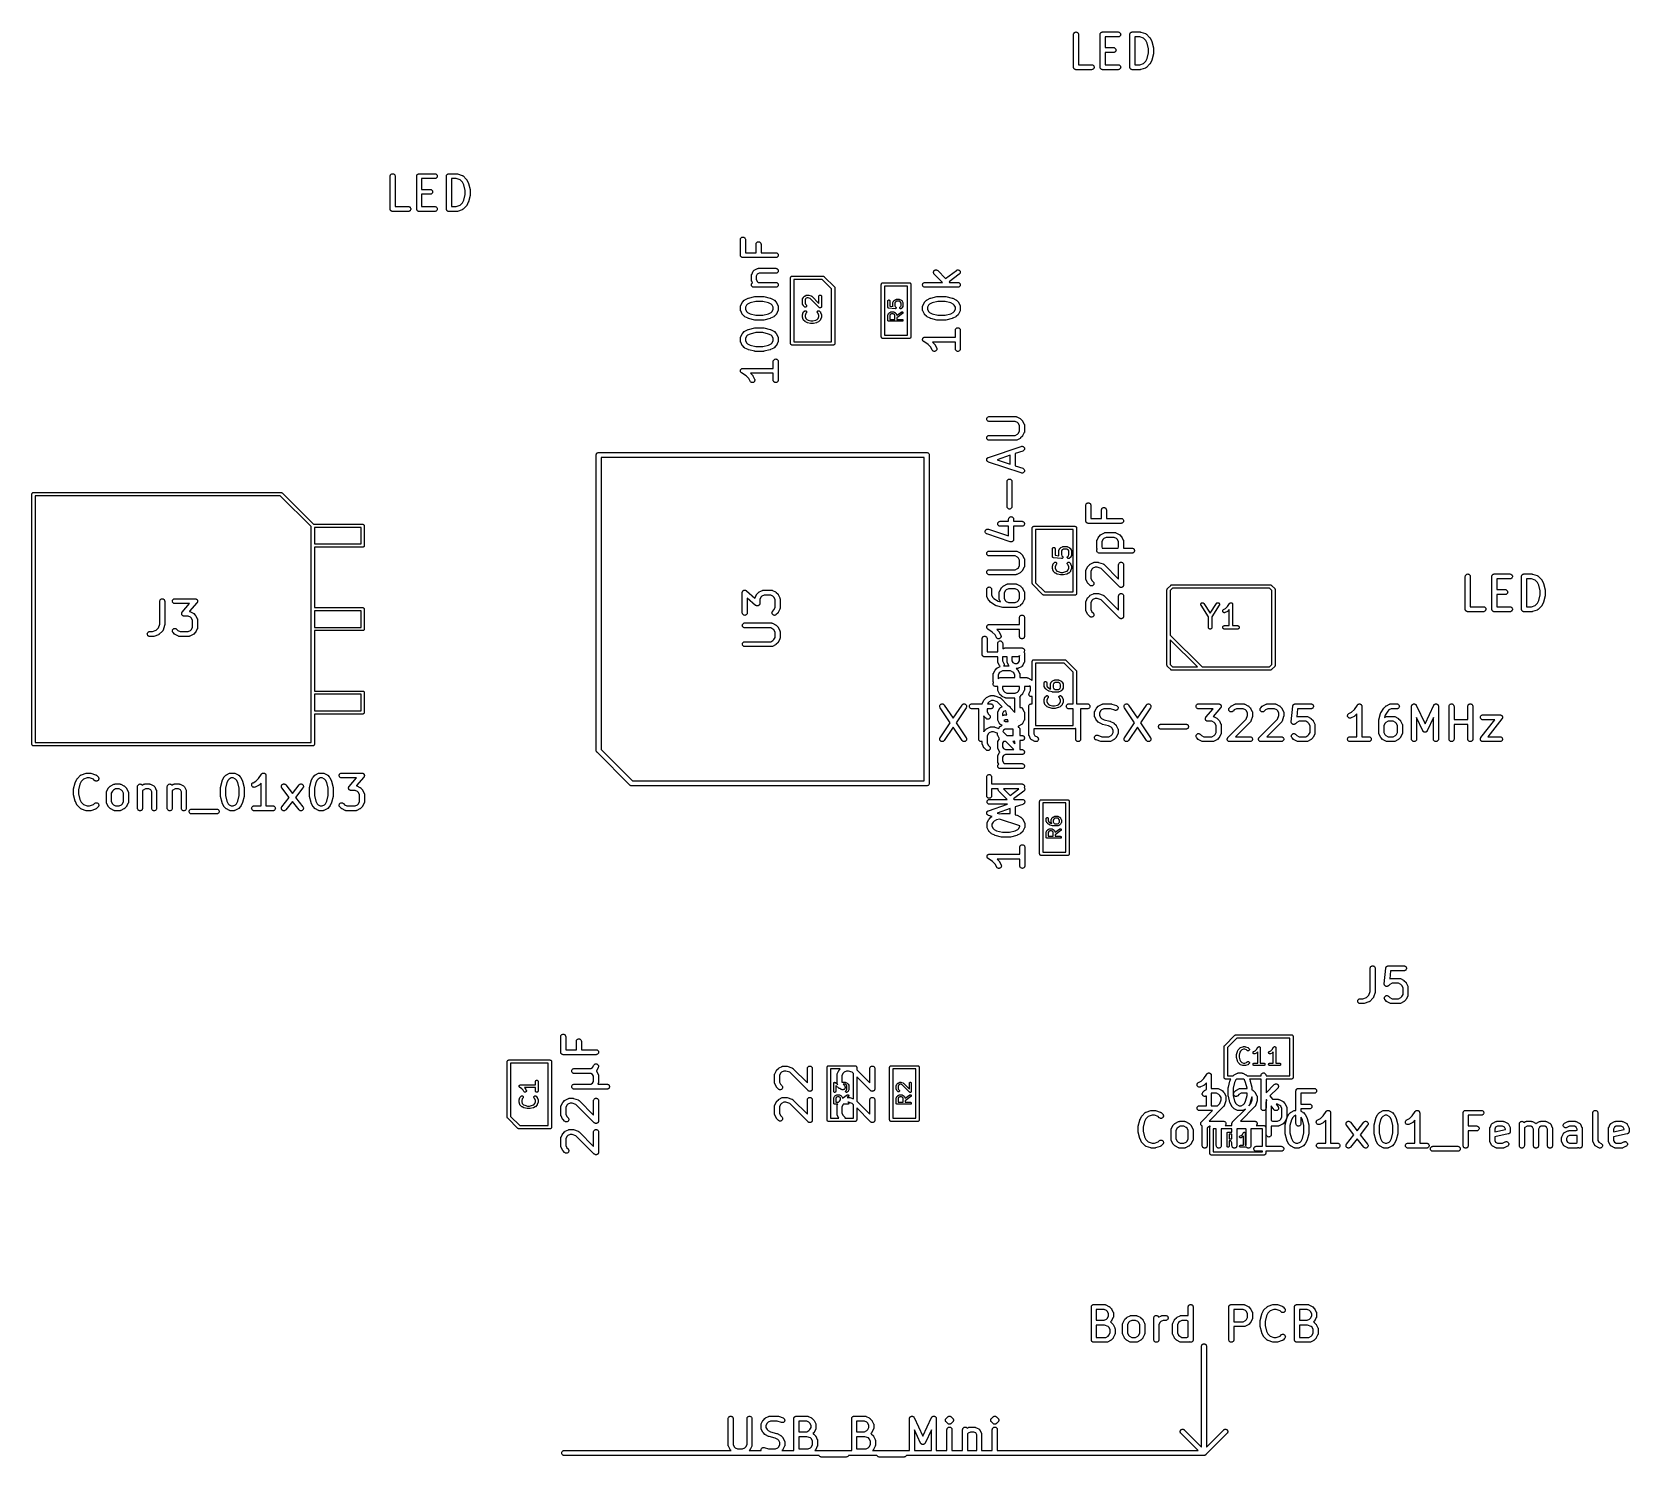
# Model space of a CAD drawing. Extents: x 123.2 to 171.9, y -130.5 to -87.1.
import ezdxf

# ---------------------------------------------------------------- set-up
doc = ezdxf.new("R2010")
doc.units = 0
doc.header["$MEASUREMENT"] = 0
doc.layers.add('BLACK', color=7, linetype='CONTINUOUS')

msp = doc.modelspace()

# ---------------------------------------------------------------- linework, layer by layer
at = {"layer": 'BLACK', "linetype": 'CONTINUOUS'}
for p, q in [((154.948, -87.1348), (154.96, -87.1256)), ((154.96, -87.1256), (154.973, -87.1188)), ((154.973, -87.1188), (154.987, -87.1147)), ((154.987, -87.1147), (155.001, -87.1134)), ((155.001, -87.1134), (155.016, -87.1149)), ((155.016, -87.1149), (155.03, -87.1192)), ((155.03, -87.1192), (155.043, -87.1262)), ((155.043, -87.1262), (155.054, -87.1355)), ((155.763, -87.1304), (155.769, -87.1259)), ((155.769, -87.1256), (155.776, -87.1224)), ((155.769, -87.1258), (155.769, -87.1256)), ((155.769, -87.1259), (155.769, -87.1258)), ((155.776, -87.1224), (155.782, -87.119)), ((155.782, -87.1188), (155.789, -87.1168)), ((155.782, -87.119), (155.782, -87.1188)), ((155.782, -87.119), (155.782, -87.119)), ((155.789, -87.1168), (155.796, -87.1148)), ((155.796, -87.1147), (155.803, -87.1141)), ((155.796, -87.1148), (155.796, -87.1147)), ((155.796, -87.1148), (155.796, -87.1148)), ((155.803, -87.1141), (155.81, -87.1134)), ((155.81, -87.1134), (156.287, -87.1134)), ((156.287, -87.1134), (156.288, -87.1134)), ((156.288, -87.1134), (156.302, -87.115)), ((156.302, -87.115), (156.316, -87.1194)), ((156.316, -87.1194), (156.329, -87.1265)), ((156.329, -87.1265), (156.34, -87.1359)), ((156.668, -87.1304), (156.674, -87.1259)), ((156.674, -87.1256), (156.68, -87.1224)), ((156.674, -87.1258), (156.674, -87.1256)), ((156.674, -87.1259), (156.674, -87.1258)), ((156.68, -87.1224), (156.687, -87.119)), ((156.687, -87.1188), (156.694, -87.1168)), ((156.687, -87.119), (156.687, -87.1188)), ((156.687, -87.119), (156.687, -87.119)), ((156.694, -87.1168), (156.701, -87.1148)), ((156.701, -87.1147), (156.708, -87.1141)), ((156.701, -87.1148), (156.701, -87.1147)), ((156.701, -87.1148), (156.701, -87.1148)), ((156.708, -87.1141), (156.715, -87.1134)), ((156.715, -87.1134), (156.953, -87.1134)), ((156.953, -87.1134), (156.954, -87.1134)), ((156.954, -87.1134), (156.959, -87.1139)), ((156.959, -87.1139), (156.963, -87.114)), ((156.963, -87.114), (156.966, -87.1147)), ((156.966, -87.1147), (156.969, -87.115)), ((156.969, -87.115), (156.973, -87.1163)), ((156.973, -87.1163), (156.977, -87.1172)), ((156.977, -87.1172), (157.12, -87.1648)), ((154.926, -87.1873), (154.928, -87.1728)), ((154.926, -87.1884), (154.926, -87.1873)), ((154.926, -88.1884), (154.926, -87.1884)), ((154.928, -87.1728), (154.932, -87.1588)), ((154.932, -87.1588), (154.939, -87.146)), ((154.939, -87.146), (154.948, -87.1348)), ((155.054, -87.1355), (155.063, -87.1469)), ((155.063, -87.1469), (155.07, -87.1598)), ((155.07, -87.1598), (155.075, -87.1738)), ((155.075, -87.1738), (155.076, -87.1884)), ((155.076, -87.1884), (155.076, -88.1134)), ((155.735, -87.1873), (155.736, -87.1803)), ((155.735, -87.1878), (155.735, -87.1873)), ((155.735, -87.1879), (155.735, -87.1878)), ((155.735, -87.1884), (155.735, -87.1879)), ((155.735, -87.1879), (155.735, -87.1879)), ((155.735, -88.1884), (155.735, -87.1884)), ((155.736, -87.1803), (155.737, -87.1733)), ((155.737, -87.1728), (155.739, -87.1661)), ((155.737, -87.173), (155.737, -87.1728)), ((155.737, -87.1733), (155.737, -87.173)), ((155.739, -87.1661), (155.741, -87.1593)), ((155.741, -87.1591), (155.742, -87.1588)), ((155.741, -87.1593), (155.741, -87.1591)), ((155.742, -87.1588), (155.745, -87.1526)), ((155.745, -87.1526), (155.748, -87.1464)), ((155.748, -87.1462), (155.749, -87.146)), ((155.748, -87.1464), (155.748, -87.1462)), ((155.749, -87.146), (155.753, -87.1406)), ((155.753, -87.1406), (155.758, -87.1352)), ((155.758, -87.1348), (155.763, -87.1304)), ((155.758, -87.135), (155.758, -87.1348)), ((155.758, -87.1352), (155.758, -87.135)), ((156.287, -87.2634), (155.885, -87.2634)), ((155.885, -87.2634), (155.885, -87.5896)), ((155.885, -87.5896), (156.144, -87.5896)), ((156.144, -87.5896), (156.145, -87.5896)), ((156.145, -87.5896), (156.159, -87.5912)), ((156.159, -87.5912), (156.173, -87.5956)), ((156.173, -87.5956), (156.186, -87.6027)), ((156.186, -87.6027), (156.197, -87.6121)), ((156.197, -87.6121), (156.207, -87.6235)), ((156.301, -87.262), (156.287, -87.2634)), ((156.315, -87.2577), (156.301, -87.262)), ((156.328, -87.2508), (156.315, -87.2577)), ((156.34, -87.2416), (156.328, -87.2508)), ((156.34, -87.1359), (156.349, -87.1473)), ((156.349, -87.2303), (156.34, -87.2416)), ((156.349, -87.1473), (156.356, -87.1603)), ((156.356, -87.2174), (156.349, -87.2303)), ((156.356, -87.1603), (156.36, -87.1743)), ((156.36, -87.2035), (156.356, -87.2174)), ((156.36, -87.1743), (156.362, -87.1889)), ((156.362, -87.1889), (156.36, -87.2035)), ((156.64, -87.1873), (156.641, -87.1803)), ((156.64, -87.1878), (156.64, -87.1873)), ((156.64, -87.1879), (156.64, -87.1878)), ((156.64, -87.1884), (156.64, -87.1879)), ((156.64, -87.1879), (156.64, -87.1879)), ((156.64, -88.1884), (156.64, -87.1884)), ((156.641, -87.1803), (156.642, -87.1733)), ((156.642, -87.1728), (156.644, -87.1661)), ((156.642, -87.173), (156.642, -87.1728)), ((156.642, -87.1733), (156.642, -87.173)), ((156.644, -87.1661), (156.646, -87.1593)), ((156.646, -87.1588), (156.65, -87.1526)), ((156.646, -87.1591), (156.646, -87.1588)), ((156.646, -87.1593), (156.646, -87.1591)), ((156.65, -87.1526), (156.653, -87.1464)), ((156.653, -87.146), (156.658, -87.1406)), ((156.653, -87.1462), (156.653, -87.146)), ((156.653, -87.1464), (156.653, -87.1462)), ((156.658, -87.1406), (156.662, -87.1352)), ((156.662, -87.1352), (156.663, -87.135)), ((156.663, -87.1348), (156.668, -87.1304)), ((156.663, -87.135), (156.663, -87.1348)), ((156.79, -87.2634), (156.79, -88.1134)), ((156.941, -87.2634), (156.79, -87.2634)), ((157.056, -87.3016), (156.941, -87.2634)), ((157.13, -87.3757), (157.056, -87.3016)), ((157.12, -87.1648), (157.121, -87.1652)), ((157.121, -87.1652), (157.123, -87.1661)), ((157.123, -87.1661), (157.125, -87.1668)), ((157.125, -87.1668), (157.13, -87.1692)), ((157.13, -87.1692), (157.134, -87.1713)), ((157.168, -87.4527), (157.13, -87.3757)), ((157.134, -87.1713), (157.136, -87.1726)), ((157.136, -87.1726), (157.138, -87.1737)), ((157.138, -87.1737), (157.142, -87.1769)), ((157.142, -87.1769), (157.146, -87.1799)), ((157.146, -87.1799), (157.148, -87.1816)), ((157.148, -87.1816), (157.149, -87.183)), ((157.149, -87.183), (157.244, -87.2782)), ((157.212, -87.6262), (157.168, -87.4527)), ((157.244, -87.2782), (157.245, -87.2789)), ((157.245, -87.2789), (157.248, -87.2822)), ((157.248, -87.2822), (157.251, -87.2853)), ((157.251, -87.2853), (157.252, -87.288)), ((157.252, -87.288), (157.254, -87.2904)), ((157.254, -87.2904), (157.256, -87.2941)), ((157.256, -87.2941), (157.259, -87.2977)), ((157.259, -87.2977), (157.306, -87.3929)), ((157.306, -87.3929), (157.307, -87.3939)), ((157.307, -87.3939), (157.307, -87.3942)), ((157.307, -87.3942), (157.307, -87.3945)), ((157.307, -87.3945), (157.309, -87.4011)), ((157.309, -87.4011), (157.312, -87.4076)), ((157.312, -87.4076), (157.312, -87.408)), ((157.312, -87.408), (157.312, -87.4083)), ((157.312, -87.4083), (157.359, -87.5988)), ((157.359, -87.5988), (157.36, -87.5998)), ((157.36, -87.5998), (157.36, -87.6011)), ((157.36, -87.6011), (157.36, -87.6024)), ((157.36, -87.6024), (157.361, -87.6084)), ((157.361, -87.6084), (157.362, -87.6143)), ((157.362, -87.6143), (157.362, -87.6156)), ((156.144, -87.7396), (155.885, -87.7396)), ((155.885, -87.7396), (155.885, -88.1134)), ((156.158, -87.7381), (156.144, -87.7396)), ((156.172, -87.7339), (156.158, -87.7381)), ((156.185, -87.727), (156.172, -87.7339)), ((156.197, -87.7178), (156.185, -87.727)), ((156.206, -87.7065), (156.197, -87.7178)), ((156.213, -87.6936), (156.206, -87.7065)), ((156.207, -87.6235), (156.213, -87.6365)), ((156.213, -87.6365), (156.217, -87.6505)), ((156.217, -87.6797), (156.213, -87.6936)), ((156.217, -87.6505), (156.219, -87.6651)), ((156.219, -87.6651), (156.217, -87.6797)), ((156.941, -88.1134), (157.056, -88.0752)), ((157.056, -88.0752), (157.13, -88.0011)), ((157.13, -88.0011), (157.168, -87.9241)), ((157.244, -88.0986), (157.149, -88.1938)), ((157.168, -87.9241), (157.212, -87.7506)), ((157.212, -87.7506), (157.212, -87.6262)), ((157.247, -88.0953), (157.244, -88.0986)), ((157.25, -88.0923), (157.247, -88.0953)), ((157.252, -88.0897), (157.25, -88.0923)), ((157.254, -88.0872), (157.252, -88.0897)), ((157.256, -88.0835), (157.254, -88.0872)), ((157.258, -88.08), (157.256, -88.0835)), ((157.259, -88.0791), (157.258, -88.08)), ((157.306, -87.9838), (157.259, -88.0791)), ((157.309, -87.9767), (157.306, -87.9832)), ((157.306, -87.9832), (157.306, -87.9835)), ((157.306, -87.9835), (157.306, -87.9838)), ((157.311, -87.9702), (157.309, -87.9767)), ((157.312, -87.9695), (157.311, -87.9698)), ((157.311, -87.9698), (157.311, -87.9702)), ((157.359, -87.778), (157.312, -87.9685)), ((157.312, -87.9685), (157.312, -87.9695)), ((157.36, -87.7767), (157.359, -87.778)), ((157.361, -87.7695), (157.36, -87.7754)), ((157.36, -87.7754), (157.36, -87.7767)), ((157.362, -87.7635), (157.361, -87.7695)), ((157.362, -87.6156), (157.362, -87.617)), ((157.362, -87.617), (157.362, -87.7598)), ((157.362, -87.7598), (157.362, -87.7609)), ((157.362, -87.7609), (157.362, -87.7622)), ((157.362, -87.7622), (157.362, -87.7635)), ((154.927, -88.1954), (154.926, -88.1884)), ((154.927, -88.2024), (154.927, -88.1954)), ((154.927, -88.2027), (154.927, -88.2024)), ((154.927, -88.2029), (154.927, -88.2027)), ((154.929, -88.2097), (154.927, -88.2029)), ((154.931, -88.2165), (154.929, -88.2097)), ((154.932, -88.2167), (154.931, -88.2165)), ((154.932, -88.217), (154.932, -88.2167)), ((154.935, -88.2232), (154.932, -88.217)), ((154.938, -88.2294), (154.935, -88.2232)), ((154.938, -88.2297), (154.938, -88.2294)), ((154.938, -88.2299), (154.938, -88.2297)), ((154.943, -88.2354), (154.938, -88.2299)), ((154.947, -88.2409), (154.943, -88.2354)), ((154.948, -88.241), (154.947, -88.2409)), ((154.948, -88.2412), (154.948, -88.241)), ((154.953, -88.2457), (154.948, -88.2412)), ((154.959, -88.2503), (154.953, -88.2457)), ((154.959, -88.2504), (154.959, -88.2503)), ((154.959, -88.2506), (154.959, -88.2504)), ((154.965, -88.2539), (154.959, -88.2506)), ((154.971, -88.2573), (154.965, -88.2539)), ((154.972, -88.2574), (154.971, -88.2573)), ((154.972, -88.2575), (154.972, -88.2574)), ((154.979, -88.2596), (154.972, -88.2575)), ((154.985, -88.2617), (154.979, -88.2596)), ((154.986, -88.2618), (154.985, -88.2617)), ((154.993, -88.2626), (154.986, -88.2618)), ((154.986, -88.2618), (154.986, -88.2618)), ((155, -88.2634), (154.993, -88.2626)), ((155.001, -88.2634), (155, -88.2634)), ((155, -88.2634), (155, -88.2634)), ((155, -88.2634), (155, -88.2634)), ((155, -88.2634), (155, -88.2634)), ((155.477, -88.2634), (155.001, -88.2634)), ((155.076, -88.1134), (155.477, -88.1134)), ((155.477, -88.1134), (155.478, -88.1134)), ((155.492, -88.262), (155.477, -88.2634)), ((155.478, -88.1134), (155.493, -88.115)), ((155.506, -88.2577), (155.492, -88.262)), ((155.493, -88.115), (155.507, -88.1194)), ((155.519, -88.2508), (155.506, -88.2577)), ((155.507, -88.1194), (155.52, -88.1265)), ((155.53, -88.2416), (155.519, -88.2508)), ((155.52, -88.1265), (155.531, -88.1359)), ((155.539, -88.2303), (155.53, -88.2416)), ((155.531, -88.1359), (155.54, -88.1473)), ((155.546, -88.2174), (155.539, -88.2303)), ((155.54, -88.1473), (155.547, -88.1603)), ((155.551, -88.2035), (155.546, -88.2174)), ((155.547, -88.1603), (155.551, -88.1743)), ((155.551, -88.1743), (155.552, -88.1889)), ((155.552, -88.1889), (155.551, -88.2035)), ((155.736, -88.1954), (155.735, -88.1884)), ((155.737, -88.2024), (155.736, -88.1954)), ((155.737, -88.2027), (155.737, -88.2024)), ((155.737, -88.2029), (155.737, -88.2027)), ((155.739, -88.2097), (155.737, -88.2029)), ((155.741, -88.2165), (155.739, -88.2097)), ((155.741, -88.2167), (155.741, -88.2165)), ((155.741, -88.217), (155.741, -88.2167)), ((155.744, -88.2232), (155.741, -88.217)), ((155.748, -88.2294), (155.744, -88.2232)), ((155.748, -88.2297), (155.748, -88.2294)), ((155.748, -88.2299), (155.748, -88.2297)), ((155.752, -88.2354), (155.748, -88.2299)), ((155.757, -88.2409), (155.752, -88.2354)), ((155.757, -88.241), (155.757, -88.2409)), ((155.757, -88.2412), (155.757, -88.241)), ((155.763, -88.2457), (155.757, -88.2412)), ((155.768, -88.2503), (155.763, -88.2457)), ((155.768, -88.2504), (155.768, -88.2503)), ((155.769, -88.2506), (155.768, -88.2504)), ((155.775, -88.2539), (155.769, -88.2506)), ((155.781, -88.2573), (155.775, -88.2539)), ((155.781, -88.2574), (155.781, -88.2573)), ((155.781, -88.2575), (155.781, -88.2574)), ((155.788, -88.2596), (155.781, -88.2575)), ((155.795, -88.2617), (155.788, -88.2596)), ((155.795, -88.2618), (155.795, -88.2617)), ((155.802, -88.2626), (155.795, -88.2618)), ((155.795, -88.2618), (155.795, -88.2618)), ((155.809, -88.2634), (155.802, -88.2626)), ((155.81, -88.2634), (155.809, -88.2634)), ((156.287, -88.2634), (155.81, -88.2634)), ((155.81, -88.2634), (155.81, -88.2634)), ((155.81, -88.2634), (155.81, -88.2634)), ((155.81, -88.2634), (155.81, -88.2634)), ((155.885, -88.1134), (156.287, -88.1134)), ((156.287, -88.1134), (156.288, -88.1134)), ((156.301, -88.262), (156.287, -88.2634)), ((156.288, -88.1134), (156.302, -88.115)), ((156.315, -88.2577), (156.301, -88.262)), ((156.302, -88.115), (156.316, -88.1194)), ((156.328, -88.2508), (156.315, -88.2577)), ((156.316, -88.1194), (156.329, -88.1265)), ((156.34, -88.2416), (156.328, -88.2508)), ((156.329, -88.1265), (156.34, -88.1359)), ((156.34, -88.1359), (156.349, -88.1473)), ((156.349, -88.2303), (156.34, -88.2416)), ((156.349, -88.1473), (156.356, -88.1603)), ((156.356, -88.2174), (156.349, -88.2303)), ((156.356, -88.1603), (156.36, -88.1743)), ((156.36, -88.2035), (156.356, -88.2174)), ((156.36, -88.1743), (156.362, -88.1889)), ((156.362, -88.1889), (156.36, -88.2035)), ((156.641, -88.1954), (156.64, -88.1884)), ((156.642, -88.2024), (156.641, -88.1954)), ((156.642, -88.2027), (156.642, -88.2024)), ((156.642, -88.2029), (156.642, -88.2027)), ((156.644, -88.2097), (156.642, -88.2029)), ((156.646, -88.2165), (156.644, -88.2097)), ((156.646, -88.2167), (156.646, -88.2165)), ((156.646, -88.217), (156.646, -88.2167)), ((156.649, -88.2232), (156.646, -88.217)), ((156.652, -88.2294), (156.649, -88.2232)), ((156.653, -88.2297), (156.652, -88.2294)), ((156.653, -88.2299), (156.653, -88.2297)), ((156.657, -88.2354), (156.653, -88.2299)), ((156.662, -88.2409), (156.657, -88.2354)), ((156.662, -88.241), (156.662, -88.2409)), ((156.662, -88.2412), (156.662, -88.241)), ((156.667, -88.2457), (156.662, -88.2412)), ((156.673, -88.2503), (156.667, -88.2457)), ((156.673, -88.2504), (156.673, -88.2503)), ((156.673, -88.2506), (156.673, -88.2504)), ((156.679, -88.2539), (156.673, -88.2506)), ((156.686, -88.2573), (156.679, -88.2539)), ((156.686, -88.2574), (156.686, -88.2573)), ((156.686, -88.2575), (156.686, -88.2574)), ((156.693, -88.2596), (156.686, -88.2575)), ((156.7, -88.2617), (156.693, -88.2596)), ((156.7, -88.2618), (156.7, -88.2617)), ((156.707, -88.2626), (156.7, -88.2618)), ((156.7, -88.2618), (156.7, -88.2618)), ((156.714, -88.2634), (156.707, -88.2626)), ((156.715, -88.2634), (156.714, -88.2634)), ((156.953, -88.2634), (156.715, -88.2634)), ((156.715, -88.2634), (156.715, -88.2634)), ((156.715, -88.2634), (156.715, -88.2634)), ((156.715, -88.2634), (156.715, -88.2634)), ((156.79, -88.1134), (156.941, -88.1134)), ((156.958, -88.263), (156.953, -88.2634)), ((156.962, -88.2629), (156.958, -88.263)), ((156.965, -88.2623), (156.962, -88.2629)), ((156.968, -88.262), (156.965, -88.2623)), ((156.972, -88.2607), (156.968, -88.262)), ((156.976, -88.2599), (156.972, -88.2607)), ((156.977, -88.2595), (156.976, -88.2599)), ((157.12, -88.2119), (156.977, -88.2595)), ((157.122, -88.211), (157.12, -88.2119)), ((157.124, -88.2104), (157.122, -88.211)), ((157.129, -88.208), (157.124, -88.2104)), ((157.133, -88.206), (157.129, -88.208)), ((157.135, -88.2047), (157.133, -88.206)), ((157.137, -88.2037), (157.135, -88.2047)), ((157.141, -88.2005), (157.137, -88.2037)), ((157.145, -88.1975), (157.141, -88.2005)), ((157.147, -88.1959), (157.145, -88.1975)), ((157.148, -88.1945), (157.147, -88.1959)), ((157.149, -88.1938), (157.148, -88.1945)), ((134.098, -91.5053), (134.1, -91.4908)), ((134.098, -91.5064), (134.098, -91.5053)), ((134.098, -92.5064), (134.098, -91.5064)), ((134.1, -91.4908), (134.104, -91.4768)), ((134.104, -91.4768), (134.111, -91.464)), ((134.111, -91.464), (134.12, -91.4528)), ((134.12, -91.4528), (134.132, -91.4436)), ((134.132, -91.4436), (134.145, -91.4368)), ((134.145, -91.4368), (134.159, -91.4327)), ((134.159, -91.4327), (134.173, -91.4314)), ((134.173, -91.4314), (134.188, -91.4329)), ((134.188, -91.4329), (134.202, -91.4372)), ((134.202, -91.4372), (134.215, -91.4442)), ((134.215, -91.4442), (134.226, -91.4535)), ((134.226, -91.4535), (134.235, -91.4649)), ((134.235, -91.4649), (134.242, -91.4778)), ((134.242, -91.4778), (134.247, -91.4918)), ((134.247, -91.4918), (134.248, -91.5064)), ((134.248, -91.5064), (134.248, -92.4314)), ((134.907, -91.5053), (134.908, -91.4983)), ((134.907, -91.5058), (134.907, -91.5053)), ((134.907, -91.5059), (134.907, -91.5058)), ((134.907, -91.5064), (134.907, -91.5059)), ((134.907, -91.5059), (134.907, -91.5059)), ((134.907, -92.5064), (134.907, -91.5064)), ((134.908, -91.4983), (134.909, -91.4913)), ((134.909, -91.4908), (134.911, -91.4841)), ((134.909, -91.491), (134.909, -91.4908)), ((134.909, -91.4913), (134.909, -91.491)), ((134.911, -91.4841), (134.913, -91.4773)), ((134.913, -91.4771), (134.914, -91.4768)), ((134.913, -91.4773), (134.913, -91.4771)), ((134.914, -91.4768), (134.917, -91.4706)), ((134.917, -91.4706), (134.92, -91.4644)), ((134.92, -91.4642), (134.921, -91.464)), ((134.92, -91.4644), (134.92, -91.4642)), ((134.921, -91.464), (134.925, -91.4586)), ((134.925, -91.4586), (134.93, -91.4532)), ((134.93, -91.4528), (134.935, -91.4484)), ((134.93, -91.453), (134.93, -91.4528)), ((134.93, -91.4532), (134.93, -91.453)), ((134.935, -91.4484), (134.941, -91.4439)), ((134.941, -91.4436), (134.948, -91.4404)), ((134.941, -91.4438), (134.941, -91.4436)), ((134.941, -91.4439), (134.941, -91.4438)), ((134.948, -91.4404), (134.954, -91.437)), ((134.954, -91.4368), (134.961, -91.4348)), ((134.954, -91.437), (134.954, -91.4368)), ((134.954, -91.437), (134.954, -91.437)), ((134.961, -91.4348), (134.968, -91.4328)), ((134.968, -91.4327), (134.975, -91.4321)), ((134.968, -91.4328), (134.968, -91.4327)), ((134.968, -91.4328), (134.968, -91.4328)), ((134.975, -91.4321), (134.982, -91.4314)), ((134.982, -91.4314), (135.459, -91.4314)), ((135.459, -91.4314), (135.46, -91.4314)), ((135.46, -91.4314), (135.474, -91.433)), ((135.474, -91.433), (135.488, -91.4374)), ((135.488, -91.4374), (135.501, -91.4445)), ((135.501, -91.4445), (135.512, -91.4539)), ((135.512, -91.4539), (135.521, -91.4653)), ((135.521, -91.4653), (135.528, -91.4783)), ((135.528, -91.4783), (135.532, -91.4923)), ((135.532, -91.4923), (135.534, -91.5069)), ((135.534, -91.5069), (135.532, -91.5215)), ((135.812, -91.5053), (135.813, -91.4983)), ((135.812, -91.5058), (135.812, -91.5053)), ((135.812, -91.5059), (135.812, -91.5058)), ((135.812, -91.5064), (135.812, -91.5059)), ((135.812, -91.5059), (135.812, -91.5059)), ((135.812, -92.5064), (135.812, -91.5064)), ((135.813, -91.4983), (135.814, -91.4913)), ((135.814, -91.4908), (135.816, -91.4841)), ((135.814, -91.491), (135.814, -91.4908)), ((135.814, -91.4913), (135.814, -91.491)), ((135.816, -91.4841), (135.818, -91.4773)), ((135.818, -91.4768), (135.822, -91.4706)), ((135.818, -91.4771), (135.818, -91.4768)), ((135.818, -91.4773), (135.818, -91.4771)), ((135.822, -91.4706), (135.825, -91.4644)), ((135.825, -91.464), (135.83, -91.4586)), ((135.825, -91.4642), (135.825, -91.464)), ((135.825, -91.4644), (135.825, -91.4642)), ((135.83, -91.4586), (135.834, -91.4532)), ((135.834, -91.4532), (135.835, -91.453)), ((135.835, -91.4528), (135.84, -91.4484)), ((135.835, -91.453), (135.835, -91.4528)), ((135.84, -91.4484), (135.846, -91.4439)), ((135.846, -91.4436), (135.852, -91.4404)), ((135.846, -91.4438), (135.846, -91.4436)), ((135.846, -91.4439), (135.846, -91.4438)), ((135.852, -91.4404), (135.859, -91.437)), ((135.859, -91.4368), (135.866, -91.4348)), ((135.859, -91.437), (135.859, -91.4368)), ((135.859, -91.437), (135.859, -91.437)), ((135.866, -91.4348), (135.873, -91.4328)), ((135.873, -91.4327), (135.88, -91.4321)), ((135.873, -91.4328), (135.873, -91.4327)), ((135.873, -91.4328), (135.873, -91.4328)), ((135.88, -91.4321), (135.887, -91.4314)), ((135.887, -91.4314), (136.125, -91.4314)), ((136.125, -91.4314), (136.126, -91.4314)), ((136.126, -91.4314), (136.131, -91.4319)), ((136.131, -91.4319), (136.135, -91.432)), ((136.135, -91.432), (136.138, -91.4327)), ((136.138, -91.4327), (136.141, -91.433)), ((136.141, -91.433), (136.145, -91.4343)), ((136.145, -91.4343), (136.149, -91.4352)), ((136.149, -91.4352), (136.292, -91.4828)), ((136.292, -91.4828), (136.293, -91.4832)), ((136.293, -91.4832), (136.295, -91.4841)), ((136.295, -91.4841), (136.297, -91.4848)), ((136.297, -91.4848), (136.302, -91.4872)), ((136.302, -91.4872), (136.306, -91.4893)), ((136.306, -91.4893), (136.308, -91.4906)), ((136.308, -91.4906), (136.31, -91.4917)), ((136.31, -91.4917), (136.314, -91.4949)), ((136.314, -91.4949), (136.318, -91.4979)), ((136.318, -91.4979), (136.32, -91.4996)), ((136.32, -91.4996), (136.321, -91.501)), ((136.321, -91.501), (136.416, -91.5962)), ((135.459, -91.5814), (135.057, -91.5814)), ((135.057, -91.5814), (135.057, -91.9076)), ((135.057, -91.9076), (135.316, -91.9076)), ((135.316, -91.9076), (135.317, -91.9076)), ((135.317, -91.9076), (135.331, -91.9092)), ((135.331, -91.9092), (135.345, -91.9136)), ((135.345, -91.9136), (135.358, -91.9207)), ((135.358, -91.9207), (135.369, -91.9301)), ((135.369, -91.9301), (135.379, -91.9415)), ((135.379, -91.9415), (135.385, -91.9545)), ((135.385, -91.9545), (135.389, -91.9685)), ((135.389, -91.9685), (135.391, -91.9831)), ((135.391, -91.9831), (135.389, -91.9977)), ((135.473, -91.58), (135.459, -91.5814)), ((135.487, -91.5757), (135.473, -91.58)), ((135.5, -91.5688), (135.487, -91.5757)), ((135.512, -91.5596), (135.5, -91.5688)), ((135.521, -91.5483), (135.512, -91.5596)), ((135.528, -91.5354), (135.521, -91.5483)), ((135.532, -91.5215), (135.528, -91.5354)), ((135.962, -91.5814), (135.962, -92.4314)), ((136.113, -91.5814), (135.962, -91.5814)), ((136.228, -91.6196), (136.113, -91.5814)), ((136.302, -91.6937), (136.228, -91.6196)), ((136.34, -91.7707), (136.302, -91.6937)), ((136.384, -91.9442), (136.34, -91.7707)), ((136.384, -92.0686), (136.384, -91.9442)), ((136.416, -91.5962), (136.417, -91.5969)), ((136.417, -91.5969), (136.42, -91.6002)), ((136.42, -91.6002), (136.423, -91.6033)), ((136.423, -91.6033), (136.424, -91.606)), ((136.424, -91.606), (136.426, -91.6084)), ((136.426, -91.6084), (136.428, -91.6121)), ((136.428, -91.6121), (136.431, -91.6157)), ((136.431, -91.6157), (136.478, -91.7109)), ((136.478, -91.7109), (136.479, -91.7119)), ((136.479, -91.7119), (136.479, -91.7122)), ((136.479, -91.7122), (136.479, -91.7125)), ((136.479, -91.7125), (136.481, -91.7191)), ((136.481, -91.7191), (136.484, -91.7256)), ((136.484, -91.7256), (136.484, -91.726)), ((136.484, -91.726), (136.484, -91.7263)), ((136.484, -91.7263), (136.531, -91.9168)), ((136.531, -91.9168), (136.532, -91.9178)), ((136.532, -91.9178), (136.532, -91.9191)), ((136.532, -91.9191), (136.532, -91.9204)), ((136.532, -91.9204), (136.533, -91.9264)), ((136.533, -91.9264), (136.534, -91.9323)), ((136.534, -91.9323), (136.534, -91.9336)), ((136.534, -91.9336), (136.534, -91.935)), ((136.534, -91.935), (136.534, -92.0778)), ((134.248, -92.4314), (134.649, -92.4314)), ((134.649, -92.4314), (134.65, -92.4314)), ((134.65, -92.4314), (134.665, -92.433)), ((134.665, -92.433), (134.679, -92.4374)), ((134.679, -92.4374), (134.692, -92.4445)), ((134.692, -92.4445), (134.703, -92.4539)), ((134.703, -92.4539), (134.712, -92.4653)), ((134.712, -92.4653), (134.719, -92.4783)), ((134.719, -92.4783), (134.723, -92.4923)), ((135.316, -92.0576), (135.057, -92.0576)), ((135.057, -92.0576), (135.057, -92.4314)), ((135.057, -92.4314), (135.459, -92.4314)), ((135.33, -92.0561), (135.316, -92.0576)), ((135.344, -92.0519), (135.33, -92.0561)), ((135.357, -92.045), (135.344, -92.0519)), ((135.369, -92.0358), (135.357, -92.045)), ((135.378, -92.0245), (135.369, -92.0358)), ((135.385, -92.0116), (135.378, -92.0245)), ((135.389, -91.9977), (135.385, -92.0116)), ((135.459, -92.4314), (135.46, -92.4314)), ((135.46, -92.4314), (135.474, -92.433)), ((135.474, -92.433), (135.488, -92.4374)), ((135.488, -92.4374), (135.501, -92.4445)), ((135.501, -92.4445), (135.512, -92.4539)), ((135.512, -92.4539), (135.521, -92.4653)), ((135.521, -92.4653), (135.528, -92.4783)), ((135.528, -92.4783), (135.532, -92.4923)), ((135.962, -92.4314), (136.113, -92.4314)), ((136.113, -92.4314), (136.228, -92.3932)), ((136.228, -92.3932), (136.302, -92.3191)), ((136.302, -92.3191), (136.34, -92.2421)), ((136.416, -92.4166), (136.321, -92.5118)), ((136.34, -92.2421), (136.384, -92.0686)), ((136.419, -92.4133), (136.416, -92.4166)), ((136.422, -92.4103), (136.419, -92.4133)), ((136.424, -92.4077), (136.422, -92.4103)), ((136.426, -92.4052), (136.424, -92.4077)), ((136.428, -92.4015), (136.426, -92.4052)), ((136.43, -92.398), (136.428, -92.4015)), ((136.431, -92.3971), (136.43, -92.398)), ((136.478, -92.3018), (136.431, -92.3971)), ((136.481, -92.2947), (136.478, -92.3012)), ((136.478, -92.3012), (136.478, -92.3015)), ((136.478, -92.3015), (136.478, -92.3018)), ((136.483, -92.2882), (136.481, -92.2947)), ((136.484, -92.2875), (136.483, -92.2878)), ((136.483, -92.2878), (136.483, -92.2882)), ((136.531, -92.096), (136.484, -92.2865)), ((136.484, -92.2865), (136.484, -92.2875)), ((136.532, -92.0947), (136.531, -92.096)), ((136.533, -92.0875), (136.532, -92.0934)), ((136.532, -92.0934), (136.532, -92.0947)), ((136.534, -92.0815), (136.533, -92.0875)), ((136.534, -92.0778), (136.534, -92.0789)), ((136.534, -92.0789), (136.534, -92.0802)), ((136.534, -92.0802), (136.534, -92.0815)), ((134.099, -92.5134), (134.098, -92.5064)), ((134.099, -92.5204), (134.099, -92.5134)), ((134.099, -92.5207), (134.099, -92.5204)), ((134.099, -92.5209), (134.099, -92.5207)), ((134.101, -92.5277), (134.099, -92.5209)), ((134.103, -92.5345), (134.101, -92.5277)), ((134.104, -92.5347), (134.103, -92.5345)), ((134.104, -92.535), (134.104, -92.5347)), ((134.107, -92.5412), (134.104, -92.535)), ((134.11, -92.5474), (134.107, -92.5412)), ((134.11, -92.5477), (134.11, -92.5474)), ((134.11, -92.5479), (134.11, -92.5477)), ((134.115, -92.5534), (134.11, -92.5479)), ((134.119, -92.5589), (134.115, -92.5534)), ((134.12, -92.559), (134.119, -92.5589)), ((134.12, -92.5592), (134.12, -92.559)), ((134.125, -92.5637), (134.12, -92.5592)), ((134.131, -92.5683), (134.125, -92.5637)), ((134.131, -92.5684), (134.131, -92.5683)), ((134.131, -92.5686), (134.131, -92.5684)), ((134.137, -92.5719), (134.131, -92.5686)), ((134.143, -92.5753), (134.137, -92.5719)), ((134.144, -92.5754), (134.143, -92.5753)), ((134.144, -92.5755), (134.144, -92.5754)), ((134.151, -92.5776), (134.144, -92.5755)), ((134.157, -92.5797), (134.151, -92.5776)), ((134.158, -92.5798), (134.157, -92.5797)), ((134.165, -92.5806), (134.158, -92.5798)), ((134.158, -92.5798), (134.158, -92.5798)), ((134.172, -92.5814), (134.165, -92.5806)), ((134.173, -92.5814), (134.172, -92.5814)), ((134.172, -92.5814), (134.172, -92.5814)), ((134.172, -92.5814), (134.172, -92.5814)), ((134.172, -92.5814), (134.172, -92.5814)), ((134.649, -92.5814), (134.173, -92.5814)), ((134.664, -92.58), (134.649, -92.5814)), ((134.678, -92.5757), (134.664, -92.58)), ((134.691, -92.5688), (134.678, -92.5757)), ((134.702, -92.5596), (134.691, -92.5688)), ((134.711, -92.5483), (134.702, -92.5596)), ((134.718, -92.5354), (134.711, -92.5483)), ((134.723, -92.5215), (134.718, -92.5354)), ((134.723, -92.4923), (134.724, -92.5069)), ((134.724, -92.5069), (134.723, -92.5215)), ((134.908, -92.5134), (134.907, -92.5064)), ((134.909, -92.5204), (134.908, -92.5134)), ((134.909, -92.5207), (134.909, -92.5204)), ((134.909, -92.5209), (134.909, -92.5207)), ((134.911, -92.5277), (134.909, -92.5209)), ((134.913, -92.5345), (134.911, -92.5277)), ((134.913, -92.5347), (134.913, -92.5345)), ((134.913, -92.535), (134.913, -92.5347)), ((134.916, -92.5412), (134.913, -92.535)), ((134.92, -92.5474), (134.916, -92.5412)), ((134.92, -92.5477), (134.92, -92.5474)), ((134.92, -92.5479), (134.92, -92.5477)), ((134.924, -92.5534), (134.92, -92.5479)), ((134.929, -92.5589), (134.924, -92.5534)), ((134.929, -92.559), (134.929, -92.5589)), ((134.929, -92.5592), (134.929, -92.559)), ((134.935, -92.5637), (134.929, -92.5592)), ((134.94, -92.5683), (134.935, -92.5637)), ((134.94, -92.5684), (134.94, -92.5683)), ((134.941, -92.5686), (134.94, -92.5684)), ((134.947, -92.5719), (134.941, -92.5686)), ((134.953, -92.5753), (134.947, -92.5719)), ((134.953, -92.5754), (134.953, -92.5753)), ((134.953, -92.5755), (134.953, -92.5754)), ((134.96, -92.5776), (134.953, -92.5755)), ((134.967, -92.5797), (134.96, -92.5776)), ((134.967, -92.5798), (134.967, -92.5797)), ((134.974, -92.5806), (134.967, -92.5798)), ((134.967, -92.5798), (134.967, -92.5798)), ((134.981, -92.5814), (134.974, -92.5806)), ((134.982, -92.5814), (134.981, -92.5814)), ((135.459, -92.5814), (134.982, -92.5814)), ((134.982, -92.5814), (134.982, -92.5814)), ((134.982, -92.5814), (134.982, -92.5814)), ((134.982, -92.5814), (134.982, -92.5814)), ((135.473, -92.58), (135.459, -92.5814)), ((135.487, -92.5757), (135.473, -92.58)), ((135.5, -92.5688), (135.487, -92.5757)), ((135.512, -92.5596), (135.5, -92.5688)), ((135.521, -92.5483), (135.512, -92.5596)), ((135.528, -92.5354), (135.521, -92.5483)), ((135.532, -92.5215), (135.528, -92.5354)), ((135.532, -92.4923), (135.534, -92.5069)), ((135.534, -92.5069), (135.532, -92.5215)), ((135.813, -92.5134), (135.812, -92.5064)), ((135.814, -92.5204), (135.813, -92.5134)), ((135.814, -92.5207), (135.814, -92.5204)), ((135.814, -92.5209), (135.814, -92.5207)), ((135.816, -92.5277), (135.814, -92.5209)), ((135.818, -92.5345), (135.816, -92.5277)), ((135.818, -92.5347), (135.818, -92.5345)), ((135.818, -92.535), (135.818, -92.5347)), ((135.821, -92.5412), (135.818, -92.535)), ((135.824, -92.5474), (135.821, -92.5412)), ((135.825, -92.5477), (135.824, -92.5474)), ((135.825, -92.5479), (135.825, -92.5477)), ((135.829, -92.5534), (135.825, -92.5479)), ((135.834, -92.5589), (135.829, -92.5534)), ((135.834, -92.559), (135.834, -92.5589)), ((135.834, -92.5592), (135.834, -92.559)), ((135.839, -92.5637), (135.834, -92.5592)), ((135.845, -92.5683), (135.839, -92.5637)), ((135.845, -92.5684), (135.845, -92.5683)), ((135.845, -92.5686), (135.845, -92.5684)), ((135.851, -92.5719), (135.845, -92.5686)), ((135.858, -92.5753), (135.851, -92.5719)), ((135.858, -92.5754), (135.858, -92.5753)), ((135.858, -92.5755), (135.858, -92.5754)), ((135.865, -92.5776), (135.858, -92.5755)), ((135.872, -92.5797), (135.865, -92.5776)), ((135.872, -92.5798), (135.872, -92.5797)), ((135.879, -92.5806), (135.872, -92.5798)), ((135.872, -92.5798), (135.872, -92.5798)), ((135.886, -92.5814), (135.879, -92.5806)), ((135.887, -92.5814), (135.886, -92.5814)), ((136.125, -92.5814), (135.887, -92.5814)), ((135.887, -92.5814), (135.887, -92.5814)), ((135.887, -92.5814), (135.887, -92.5814)), ((135.887, -92.5814), (135.887, -92.5814)), ((136.13, -92.581), (136.125, -92.5814)), ((136.134, -92.5809), (136.13, -92.581)), ((136.137, -92.5803), (136.134, -92.5809)), ((136.14, -92.58), (136.137, -92.5803)), ((136.144, -92.5787), (136.14, -92.58)), ((136.148, -92.5779), (136.144, -92.5787)), ((136.149, -92.5775), (136.148, -92.5779)), ((136.292, -92.5299), (136.149, -92.5775)), ((136.294, -92.529), (136.292, -92.5299)), ((136.296, -92.5284), (136.294, -92.529)), ((136.301, -92.526), (136.296, -92.5284)), ((136.305, -92.524), (136.301, -92.526)), ((136.307, -92.5227), (136.305, -92.524)), ((136.309, -92.5217), (136.307, -92.5227)), ((136.313, -92.5185), (136.309, -92.5217)), ((136.317, -92.5155), (136.313, -92.5185)), ((136.319, -92.5139), (136.317, -92.5155)), ((136.32, -92.5125), (136.319, -92.5139)), ((136.321, -92.5118), (136.32, -92.5125)), ((144.773, -93.4343), (144.775, -93.4197)), ((144.773, -93.4353), (144.773, -93.4343)), ((144.773, -93.9115), (144.773, -93.4353)), ((144.775, -93.4197), (144.779, -93.4058)), ((144.779, -93.4058), (144.786, -93.393)), ((144.786, -93.393), (144.796, -93.3817)), ((144.796, -93.3817), (144.807, -93.3726)), ((144.807, -93.3726), (144.82, -93.3658)), ((144.82, -93.3658), (144.834, -93.3617)), ((144.834, -93.3617), (144.849, -93.3603)), ((144.849, -93.3603), (144.863, -93.3619)), ((144.863, -93.3619), (144.877, -93.3662)), ((144.877, -93.3662), (144.89, -93.3732)), ((144.89, -93.3732), (144.902, -93.3825)), ((144.902, -93.3825), (144.911, -93.3938)), ((144.911, -93.3938), (144.918, -93.4068)), ((144.918, -93.4068), (144.922, -93.4208)), ((144.922, -93.4208), (144.923, -93.4353)), ((144.923, -93.4353), (144.923, -93.8365)), ((144.774, -93.9186), (144.773, -93.9115)), ((144.775, -93.9256), (144.774, -93.9186)), ((144.775, -93.9258), (144.775, -93.9256)), ((144.775, -93.9261), (144.775, -93.9258)), ((144.777, -93.9328), (144.775, -93.9261)), ((144.779, -93.9396), (144.777, -93.9328)), ((144.779, -93.9399), (144.779, -93.9396)), ((144.779, -93.9401), (144.779, -93.9399)), ((144.782, -93.9463), (144.779, -93.9401)), ((144.923, -93.8365), (145.25, -93.8365)), ((145.25, -93.5771), (145.251, -93.5626)), ((145.25, -93.5782), (145.25, -93.5771)), ((145.25, -93.8365), (145.25, -93.5782)), ((145.251, -93.5626), (145.256, -93.5486)), ((145.256, -93.5486), (145.263, -93.5358)), ((145.263, -93.5358), (145.272, -93.5246)), ((145.272, -93.5246), (145.284, -93.5154)), ((145.284, -93.5154), (145.296, -93.5087)), ((145.296, -93.5087), (145.311, -93.5045)), ((145.311, -93.5045), (145.325, -93.5032)), ((145.325, -93.5032), (145.34, -93.5047)), ((145.34, -93.5047), (145.354, -93.5091)), ((145.354, -93.5091), (145.367, -93.516)), ((145.367, -93.516), (145.378, -93.5253)), ((145.378, -93.5253), (145.387, -93.5367)), ((145.387, -93.5367), (145.394, -93.5496)), ((145.394, -93.5496), (145.398, -93.5636)), ((145.398, -93.5636), (145.4, -93.5782)), ((145.4, -93.5782), (145.4, -93.8365)), ((145.4, -93.8365), (145.848, -93.8365)), ((145.848, -93.8365), (145.849, -93.8365)), ((145.849, -93.8365), (145.864, -93.8382)), ((145.864, -93.8382), (145.878, -93.8426)), ((145.878, -93.8426), (145.891, -93.8496)), ((145.891, -93.8496), (145.902, -93.859)), ((145.902, -93.859), (145.911, -93.8705)), ((145.911, -93.8705), (145.918, -93.8834)), ((145.918, -93.9406), (145.911, -93.9535)), ((145.918, -93.8834), (145.922, -93.8975)), ((145.922, -93.9266), (145.918, -93.9406)), ((145.922, -93.8975), (145.923, -93.912)), ((145.923, -93.912), (145.922, -93.9266)), ((144.786, -93.9526), (144.782, -93.9463)), ((144.786, -93.9528), (144.786, -93.9526)), ((144.786, -93.953), (144.786, -93.9528)), ((144.79, -93.9585), (144.786, -93.953)), ((144.795, -93.964), (144.79, -93.9585)), ((144.795, -93.9642), (144.795, -93.964)), ((144.795, -93.9644), (144.795, -93.9642)), ((144.801, -93.9689), (144.795, -93.9644)), ((144.806, -93.9734), (144.801, -93.9689)), ((144.806, -93.9735), (144.806, -93.9734)), ((144.806, -93.9737), (144.806, -93.9735)), ((144.813, -93.977), (144.806, -93.9737)), ((144.819, -93.9805), (144.813, -93.977)), ((144.819, -93.9807), (144.819, -93.9805)), ((144.819, -93.9805), (144.819, -93.9805)), ((144.826, -93.9828), (144.819, -93.9807)), ((144.833, -93.9849), (144.826, -93.9828)), ((144.833, -93.985), (144.833, -93.9849)), ((144.833, -93.9849), (144.833, -93.9849)), ((144.84, -93.9857), (144.833, -93.985)), ((144.847, -93.9865), (144.84, -93.9857)), ((144.848, -93.9865), (144.847, -93.9865)), ((145.848, -93.9865), (144.848, -93.9865)), ((144.848, -93.9865), (144.848, -93.9865)), ((144.848, -93.9865), (144.848, -93.9865)), ((144.848, -93.9865), (144.848, -93.9865)), ((145.115, -94.497), (145.162, -94.4018)), ((145.162, -94.4018), (145.163, -94.4009)), ((145.163, -94.4009), (145.164, -94.3995)), ((145.164, -94.398), (145.168, -94.3934)), ((145.164, -94.3995), (145.164, -94.398)), ((145.168, -94.3934), (145.171, -94.3886)), ((145.171, -94.3886), (145.172, -94.3874)), ((145.172, -94.3874), (145.173, -94.3861)), ((145.173, -94.3861), (145.177, -94.3822)), ((145.177, -94.3822), (145.181, -94.3781)), ((145.181, -94.3781), (145.182, -94.3772)), ((145.182, -94.3772), (145.183, -94.376)), ((145.183, -94.376), (145.188, -94.373)), ((145.188, -94.373), (145.193, -94.3698)), ((145.193, -94.3698), (145.194, -94.3691)), ((145.194, -94.3691), (145.196, -94.3683)), ((145.196, -94.3683), (145.291, -94.3206)), ((145.291, -94.3206), (145.292, -94.3202)), ((145.292, -94.3202), (145.294, -94.3194)), ((145.294, -94.3194), (145.296, -94.3184)), ((145.296, -94.3184), (145.301, -94.3169)), ((145.301, -94.3169), (145.306, -94.3151)), ((145.306, -94.3151), (145.308, -94.3148)), ((145.308, -94.3148), (145.31, -94.3141)), ((145.31, -94.3141), (145.315, -94.3136)), ((145.315, -94.3136), (145.32, -94.3128)), ((145.32, -94.3128), (145.322, -94.3129)), ((145.322, -94.3129), (145.325, -94.3127)), ((145.325, -94.3127), (145.848, -94.3127)), ((145.863, -93.9851), (145.848, -93.9865)), ((145.848, -94.3127), (145.849, -94.3127)), ((145.849, -94.3127), (145.864, -94.3144)), ((145.877, -93.9809), (145.863, -93.9851)), ((145.864, -94.3144), (145.878, -94.3188)), ((145.89, -93.974), (145.877, -93.9809)), ((145.878, -94.3188), (145.891, -94.3258)), ((145.901, -93.9647), (145.89, -93.974)), ((145.891, -94.3258), (145.902, -94.3352)), ((145.911, -93.9535), (145.901, -93.9647)), ((145.902, -94.3352), (145.911, -94.3466)), ((145.911, -94.3466), (145.918, -94.3596)), ((145.918, -94.4168), (145.911, -94.4297)), ((145.918, -94.3596), (145.922, -94.3737)), ((145.922, -94.4028), (145.918, -94.4168)), ((145.922, -94.3737), (145.923, -94.3882)), ((145.923, -94.3882), (145.922, -94.4028)), ((150.657, -94.4345), (150.658, -94.42)), ((150.658, -94.42), (150.663, -94.406)), ((150.663, -94.406), (150.67, -94.3932)), ((150.67, -94.3932), (150.679, -94.3819)), ((150.679, -94.3819), (150.69, -94.3727)), ((150.69, -94.3727), (150.703, -94.3659)), ((150.703, -94.3659), (150.717, -94.3617)), ((150.717, -94.3617), (150.732, -94.3603)), ((150.732, -94.3603), (150.747, -94.3618)), ((150.747, -94.3618), (150.761, -94.3661)), ((150.761, -94.3661), (150.773, -94.373)), ((150.773, -94.373), (150.785, -94.3823)), ((150.785, -94.3823), (151.024, -94.622)), ((151.024, -94.622), (151.353, -94.3753)), ((151.353, -94.3753), (151.354, -94.3747)), ((151.354, -94.3747), (151.367, -94.3673)), ((151.367, -94.3673), (151.381, -94.3625)), ((151.381, -94.3625), (151.395, -94.3604)), ((151.395, -94.3604), (151.41, -94.3612)), ((151.41, -94.3612), (151.424, -94.3648)), ((151.424, -94.3648), (151.437, -94.3711)), ((151.437, -94.3711), (151.449, -94.3799)), ((151.449, -94.3799), (151.459, -94.3908)), ((151.459, -94.3908), (151.466, -94.4033)), ((151.466, -94.4033), (151.471, -94.4171)), ((151.471, -94.4171), (151.473, -94.4316)), ((145.107, -94.5251), (145.108, -94.5201)), ((145.107, -94.5273), (145.107, -94.5251)), ((145.107, -94.5295), (145.107, -94.5273)), ((145.107, -94.5306), (145.107, -94.5295)), ((145.107, -94.6734), (145.107, -94.5306)), ((145.107, -94.6756), (145.107, -94.6734)), ((145.107, -94.6778), (145.107, -94.6756)), ((145.108, -94.6829), (145.107, -94.6778)), ((145.107, -94.8158), (145.108, -94.8012)), ((145.108, -94.8303), (145.107, -94.8158)), ((145.108, -94.515), (145.109, -94.5129)), ((145.108, -94.5201), (145.108, -94.515)), ((145.108, -94.688), (145.108, -94.6829)), ((145.109, -94.6901), (145.108, -94.688)), ((145.108, -94.8012), (145.113, -94.7872)), ((145.112, -94.8444), (145.108, -94.8303)), ((145.109, -94.5107), (145.111, -94.5059)), ((145.109, -94.5129), (145.109, -94.5107)), ((145.109, -94.6923), (145.109, -94.6901)), ((145.111, -94.6971), (145.109, -94.6923)), ((145.111, -94.5059), (145.113, -94.501)), ((145.112, -94.702), (145.111, -94.6971)), ((145.113, -94.704), (145.112, -94.702)), ((145.119, -94.8574), (145.112, -94.8444)), ((145.113, -94.501), (145.114, -94.4991)), ((145.114, -94.706), (145.113, -94.704)), ((145.113, -94.7872), (145.12, -94.7743)), ((145.114, -94.4991), (145.115, -94.497)), ((145.115, -94.707), (145.114, -94.706)), ((145.139, -94.7551), (145.115, -94.707)), ((145.128, -94.8688), (145.119, -94.8574)), ((145.12, -94.7743), (145.129, -94.7631)), ((145.139, -94.8782), (145.128, -94.8688)), ((145.129, -94.7631), (145.139, -94.7551)), ((145.152, -94.8852), (145.139, -94.8782)), ((145.166, -94.8896), (145.152, -94.8852)), ((145.181, -94.8913), (145.166, -94.8896)), ((145.182, -94.8913), (145.181, -94.8913)), ((145.848, -94.8913), (145.182, -94.8913)), ((145.285, -94.4912), (145.257, -94.5483)), ((145.257, -94.5483), (145.257, -94.6557)), ((145.257, -94.6557), (145.291, -94.7242)), ((145.342, -94.4627), (145.285, -94.4912)), ((145.291, -94.7242), (145.308, -94.7413)), ((145.308, -94.7413), (145.848, -94.7413)), ((145.848, -94.4627), (145.342, -94.4627)), ((145.863, -94.4613), (145.848, -94.4627)), ((145.848, -94.7413), (145.849, -94.7413)), ((145.863, -94.8899), (145.848, -94.8913)), ((145.849, -94.7413), (145.864, -94.7429)), ((145.877, -94.4571), (145.863, -94.4613)), ((145.877, -94.8856), (145.863, -94.8899)), ((145.864, -94.7429), (145.878, -94.7473)), ((145.89, -94.4502), (145.877, -94.4571)), ((145.89, -94.8788), (145.877, -94.8856)), ((145.878, -94.7473), (145.891, -94.7544)), ((145.901, -94.4409), (145.89, -94.4502)), ((145.901, -94.8695), (145.89, -94.8788)), ((145.891, -94.7544), (145.902, -94.7638)), ((145.911, -94.4297), (145.901, -94.4409)), ((145.911, -94.8582), (145.901, -94.8695)), ((145.902, -94.7638), (145.911, -94.7752)), ((145.911, -94.7752), (145.918, -94.7882)), ((145.918, -94.8453), (145.911, -94.8582)), ((145.918, -94.7882), (145.922, -94.8022)), ((145.922, -94.8314), (145.918, -94.8453)), ((145.922, -94.8022), (145.923, -94.8168)), ((145.923, -94.8168), (145.922, -94.8314)), ((146.301, -94.602), (146.302, -94.5922)), ((146.301, -94.6044), (146.301, -94.602)), ((146.301, -96.5995), (146.301, -94.6044)), ((146.302, -94.5922), (146.305, -94.5828)), ((146.305, -94.5828), (146.309, -94.5741)), ((146.309, -94.5741), (146.315, -94.5665)), ((146.315, -94.5665), (146.323, -94.5602)), ((146.323, -94.5602), (146.332, -94.5556)), ((146.332, -94.5556), (146.341, -94.5527)), ((146.341, -94.5527), (146.349, -94.552)), ((146.349, -94.552), (146.351, -94.5518)), ((146.351, -94.5518), (146.353, -94.552)), ((146.353, -94.552), (147.286, -94.552)), ((146.401, -94.652), (146.401, -96.552)), ((147.268, -94.652), (146.401, -94.652)), ((147.551, -94.9352), (147.268, -94.652)), ((147.286, -94.552), (147.288, -94.5518)), ((147.288, -94.5518), (147.291, -94.552)), ((147.291, -94.552), (147.291, -94.552)), ((147.291, -94.552), (147.298, -94.5527)), ((147.298, -94.5527), (147.308, -94.5556)), ((147.308, -94.5556), (147.316, -94.5602)), ((147.316, -94.5602), (147.324, -94.5665)), ((147.324, -94.5665), (147.326, -94.5684)), ((147.326, -94.5684), (147.635, -94.8774)), ((147.635, -94.8774), (147.637, -94.879)), ((147.637, -94.879), (147.638, -94.8809)), ((147.638, -94.8809), (147.643, -94.8866)), ((147.643, -94.8866), (147.645, -94.8899)), ((147.645, -94.8899), (147.647, -94.8953)), ((147.647, -94.8953), (147.65, -94.9047)), ((147.65, -94.9047), (147.651, -94.9121)), ((147.651, -94.9121), (147.651, -94.9145)), ((147.651, -94.9145), (147.651, -94.9169)), ((149.066, -94.802), (149.067, -94.7922)), ((149.066, -94.8045), (149.066, -94.802)), ((149.066, -96.3996), (149.066, -94.8045)), ((149.067, -94.7922), (149.07, -94.7828)), ((149.07, -94.7828), (149.074, -94.7741)), ((149.074, -94.7741), (149.08, -94.7665)), ((149.08, -94.7665), (149.088, -94.7602)), ((149.088, -94.7602), (149.097, -94.7556)), ((149.097, -94.7556), (149.106, -94.7527)), ((149.106, -94.7527), (149.114, -94.752)), ((149.114, -94.752), (149.116, -94.7518)), ((149.116, -94.7518), (149.118, -94.752)), ((149.118, -94.752), (149.914, -94.752)), ((149.166, -94.852), (149.166, -96.352)), ((149.866, -94.852), (149.166, -94.852)), ((149.866, -96.352), (149.866, -94.852)), ((149.914, -94.752), (149.916, -94.7518)), ((149.916, -94.7518), (149.918, -94.752)), ((149.918, -94.752), (149.926, -94.7527)), ((149.926, -94.7527), (149.935, -94.7556)), ((149.935, -94.7556), (149.944, -94.7602)), ((149.944, -94.7602), (149.952, -94.7665)), ((149.952, -94.7665), (149.958, -94.7741)), ((149.958, -94.7741), (149.962, -94.7828)), ((149.962, -94.7828), (149.965, -94.7922)), ((149.965, -94.7922), (149.966, -94.802)), ((149.966, -94.802), (149.966, -94.8044)), ((149.966, -94.8044), (149.966, -96.3996)), ((150.323, -94.8158), (150.325, -94.8012)), ((150.325, -94.8303), (150.323, -94.8158)), ((150.325, -94.8012), (150.329, -94.7872)), ((150.329, -94.8444), (150.325, -94.8303)), ((150.329, -94.7872), (150.336, -94.7743)), ((150.336, -94.8574), (150.329, -94.8444)), ((150.336, -94.7743), (150.346, -94.7631)), ((150.345, -94.8688), (150.336, -94.8574)), ((150.356, -94.8782), (150.345, -94.8688)), ((150.346, -94.7631), (150.357, -94.7538)), ((150.369, -94.8852), (150.356, -94.8782)), ((150.357, -94.7538), (150.37, -94.7469)), ((150.383, -94.8896), (150.369, -94.8852)), ((150.37, -94.7469), (150.384, -94.7427)), ((150.397, -94.8913), (150.383, -94.8896)), ((150.384, -94.7427), (150.398, -94.7413)), ((150.398, -94.8913), (150.397, -94.8913)), ((150.398, -94.7413), (150.932, -94.7413)), ((151.398, -94.8913), (150.398, -94.8913)), ((150.658, -94.4491), (150.657, -94.4345)), ((150.662, -94.4632), (150.658, -94.4491)), ((150.669, -94.4762), (150.662, -94.4632)), ((150.678, -94.4876), (150.669, -94.4762)), ((150.679, -94.4884), (150.678, -94.4876)), ((150.932, -94.7413), (150.679, -94.4884)), ((151.443, -94.4953), (151.132, -94.7292)), ((151.132, -94.7292), (151.144, -94.7413)), ((151.144, -94.7413), (151.398, -94.7413)), ((151.398, -94.7413), (151.399, -94.7413)), ((151.413, -94.8899), (151.398, -94.8913)), ((151.399, -94.7413), (151.414, -94.7429)), ((151.427, -94.8856), (151.413, -94.8899)), ((151.414, -94.7429), (151.428, -94.7473)), ((151.44, -94.8788), (151.427, -94.8856)), ((151.428, -94.7473), (151.441, -94.7544)), ((151.451, -94.8695), (151.44, -94.8788)), ((151.441, -94.7544), (151.452, -94.7638)), ((151.454, -94.4855), (151.443, -94.4953)), ((151.461, -94.8582), (151.451, -94.8695)), ((151.452, -94.7638), (151.461, -94.7752)), ((151.463, -94.4737), (151.454, -94.4855)), ((151.461, -94.7752), (151.468, -94.7882)), ((151.468, -94.8453), (151.461, -94.8582)), ((151.469, -94.4604), (151.463, -94.4737)), ((151.468, -94.7882), (151.472, -94.8022)), ((151.472, -94.8314), (151.468, -94.8453)), ((151.473, -94.4462), (151.469, -94.4604)), ((151.472, -94.8022), (151.473, -94.8168)), ((151.473, -94.8168), (151.472, -94.8314)), ((151.473, -94.4316), (151.473, -94.4462)), ((144.781, -95.4494), (144.829, -95.3542)), ((144.829, -95.3532), (144.832, -95.3497)), ((144.829, -95.3542), (144.829, -95.3532)), ((144.832, -95.3497), (144.834, -95.346)), ((144.834, -95.346), (144.836, -95.3436)), ((144.836, -95.3436), (144.837, -95.341)), ((144.837, -95.341), (144.84, -95.3379)), ((144.84, -95.3379), (144.843, -95.3347)), ((144.843, -95.3347), (144.891, -95.2871)), ((144.891, -95.2863), (144.895, -95.2837)), ((144.891, -95.2871), (144.891, -95.2863)), ((144.895, -95.2837), (144.898, -95.2808)), ((144.898, -95.2808), (144.9, -95.2791)), ((144.9, -95.2791), (144.903, -95.2772)), ((144.903, -95.2772), (144.907, -95.2753)), ((144.907, -95.2753), (144.91, -95.273)), ((144.91, -95.273), (145.005, -95.2254)), ((144.988, -95.4017), (144.958, -95.4321)), ((145.065, -95.3632), (144.988, -95.4017)), ((145.005, -95.2254), (145.006, -95.2249)), ((145.006, -95.2249), (145.007, -95.2248)), ((145.007, -95.2246), (145.013, -95.2223)), ((145.007, -95.2248), (145.007, -95.2246)), ((145.013, -95.2223), (145.02, -95.2199)), ((145.02, -95.2198), (145.021, -95.2197)), ((145.02, -95.2199), (145.02, -95.2198)), ((145.021, -95.2197), (145.211, -95.1721)), ((145.239, -95.3199), (145.065, -95.3632)), ((145.211, -95.1721), (145.212, -95.1718)), ((145.212, -95.1718), (145.213, -95.1717)), ((145.213, -95.1717), (145.215, -95.1713)), ((145.215, -95.1713), (145.221, -95.1707)), ((145.221, -95.1707), (145.227, -95.1699)), ((145.227, -95.1699), (145.228, -95.17)), ((145.228, -95.17), (145.229, -95.1699)), ((145.229, -95.1699), (145.467, -95.1699)), ((145.458, -95.3199), (145.239, -95.3199)), ((145.632, -95.3632), (145.458, -95.3199)), ((145.467, -95.1699), (145.468, -95.1699)), ((145.468, -95.1699), (145.47, -95.17)), ((145.47, -95.17), (145.471, -95.1699)), ((145.471, -95.1699), (145.477, -95.1708)), ((145.477, -95.1708), (145.483, -95.1715)), ((145.483, -95.1715), (145.484, -95.1719)), ((145.484, -95.1719), (145.486, -95.1721)), ((145.486, -95.1721), (145.676, -95.2197)), ((145.709, -95.4017), (145.632, -95.3632)), ((145.676, -95.2197), (145.677, -95.22)), ((145.677, -95.22), (145.677, -95.2201)), ((145.677, -95.2201), (145.678, -95.2202)), ((145.678, -95.2202), (145.684, -95.2227)), ((145.684, -95.2227), (145.691, -95.2251)), ((145.691, -95.2251), (145.691, -95.2253)), ((145.691, -95.2253), (145.691, -95.2254)), ((145.691, -95.2254), (145.787, -95.273)), ((145.739, -95.4321), (145.709, -95.4017)), ((145.787, -95.273), (145.788, -95.2735)), ((145.788, -95.2735), (145.791, -95.2758)), ((145.791, -95.2758), (145.795, -95.2778)), ((145.795, -95.2778), (145.797, -95.2798)), ((145.797, -95.2798), (145.8, -95.2815)), ((145.8, -95.2815), (145.803, -95.2844)), ((145.803, -95.2844), (145.806, -95.2871)), ((145.806, -95.2871), (145.854, -95.3347)), ((145.854, -95.3347), (145.855, -95.3354)), ((145.855, -95.3354), (145.857, -95.3387)), ((145.857, -95.3387), (145.86, -95.3418)), ((145.86, -95.3418), (145.862, -95.3444)), ((145.862, -95.3444), (145.864, -95.3469)), ((145.864, -95.3469), (145.866, -95.3506)), ((145.866, -95.3506), (145.868, -95.3542)), ((145.868, -95.3542), (145.915, -95.4494)), ((146.662, -95.2615), (146.663, -95.2588)), ((146.662, -95.2627), (146.662, -95.2615)), ((146.662, -95.2638), (146.662, -95.2627)), ((146.662, -95.2644), (146.662, -95.2638)), ((146.662, -95.3834), (146.662, -95.2644)), ((146.662, -95.3846), (146.662, -95.3834)), ((146.662, -95.3858), (146.662, -95.3846)), ((146.663, -95.3885), (146.662, -95.3858)), ((146.663, -95.2549), (146.664, -95.2538)), ((146.663, -95.2561), (146.663, -95.2549)), ((146.663, -95.2588), (146.663, -95.2561)), ((146.663, -95.3912), (146.663, -95.3885)), ((146.663, -95.3923), (146.663, -95.3912)), ((146.663, -95.3935), (146.663, -95.3923)), ((146.664, -95.3961), (146.663, -95.3935)), ((146.664, -95.2538), (146.665, -95.2512)), ((146.665, -95.3987), (146.664, -95.3961)), ((146.665, -95.2486), (146.666, -95.2476)), ((146.665, -95.2512), (146.665, -95.2486)), ((146.666, -95.3997), (146.665, -95.3987)), ((146.666, -95.2465), (146.69, -95.1989)), ((146.666, -95.2476), (146.666, -95.2465)), ((146.666, -95.4008), (146.666, -95.3997)), ((146.666, -95.4013), (146.666, -95.4008)), ((146.69, -95.4489), (146.666, -95.4013)), ((146.69, -95.1984), (146.692, -95.1965)), ((146.69, -95.1989), (146.69, -95.1984)), ((146.692, -95.1965), (146.693, -95.1945)), ((146.693, -95.1945), (146.694, -95.1932)), ((146.694, -95.1932), (146.695, -95.1918)), ((146.695, -95.1918), (146.696, -95.1902)), ((146.696, -95.1902), (146.698, -95.1885)), ((146.698, -95.1885), (146.722, -95.1647)), ((146.722, -95.1643), (146.724, -95.1629)), ((146.722, -95.1647), (146.722, -95.1643)), ((146.724, -95.1629), (146.725, -95.1613)), ((146.725, -95.1613), (146.727, -95.1604)), ((146.727, -95.1604), (146.728, -95.1594)), ((146.728, -95.1594), (146.73, -95.1584)), ((146.73, -95.1584), (146.732, -95.1572)), ((146.732, -95.1572), (146.78, -95.1334)), ((146.759, -95.2405), (146.742, -95.2738)), ((146.742, -95.2738), (146.742, -95.374)), ((146.742, -95.374), (146.759, -95.4074)), ((146.774, -95.2258), (146.759, -95.2405)), ((146.807, -95.2091), (146.774, -95.2258)), ((146.78, -95.1331), (146.781, -95.1327)), ((146.78, -95.1334), (146.78, -95.1331)), ((146.781, -95.1327), (146.782, -95.1322)), ((146.782, -95.1322), (146.785, -95.1314)), ((146.785, -95.1314), (146.787, -95.1304)), ((146.787, -95.1304), (146.789, -95.1302)), ((146.789, -95.1302), (146.79, -95.1299)), ((146.79, -95.1299), (146.792, -95.1296)), ((146.792, -95.1296), (146.795, -95.1292)), ((146.795, -95.1292), (146.796, -95.1293)), ((146.796, -95.1293), (146.797, -95.1291)), ((146.797, -95.1291), (146.845, -95.1291)), ((146.839, -95.2091), (146.807, -95.2091)), ((146.895, -95.2279), (146.839, -95.2091)), ((146.845, -95.1291), (146.846, -95.1291)), ((146.846, -95.1291), (146.848, -95.1294)), ((146.848, -95.1294), (146.85, -95.1295)), ((146.85, -95.1295), (146.852, -95.1298)), ((146.852, -95.1298), (146.853, -95.13)), ((146.853, -95.13), (146.856, -95.1307)), ((146.856, -95.1307), (146.858, -95.1312)), ((146.858, -95.1312), (146.929, -95.155)), ((147.174, -95.5069), (146.895, -95.2279)), ((146.929, -95.155), (146.93, -95.1552)), ((146.93, -95.1552), (146.931, -95.1557)), ((146.931, -95.1557), (146.932, -95.156)), ((146.932, -95.156), (146.934, -95.1573)), ((146.934, -95.1573), (146.937, -95.1585)), ((146.937, -95.1585), (146.938, -95.1592)), ((146.938, -95.1592), (146.939, -95.1597)), ((146.939, -95.1597), (146.941, -95.1614)), ((146.941, -95.1614), (146.943, -95.1631)), ((146.943, -95.1631), (146.944, -95.1639)), ((146.944, -95.1639), (146.945, -95.1647)), ((146.945, -95.1647), (147.162, -95.3821)), ((147.162, -95.1686), (147.163, -95.1608)), ((147.162, -95.1691), (147.162, -95.1686)), ((147.162, -95.3821), (147.162, -95.1691)), ((147.163, -95.1608), (147.165, -95.1534)), ((147.165, -95.1534), (147.169, -95.1465)), ((147.169, -95.1465), (147.174, -95.1406)), ((147.174, -95.1406), (147.18, -95.1357)), ((147.18, -95.1357), (147.187, -95.1321)), ((147.187, -95.1321), (147.195, -95.1298)), ((147.195, -95.1298), (147.202, -95.1291)), ((147.202, -95.1291), (147.21, -95.13)), ((147.21, -95.13), (147.218, -95.1323)), ((147.218, -95.1323), (147.225, -95.136)), ((147.225, -95.136), (147.231, -95.141)), ((147.231, -95.141), (147.236, -95.147)), ((147.236, -95.147), (147.239, -95.1539)), ((147.239, -95.1539), (147.241, -95.1614)), ((147.241, -95.1614), (147.242, -95.1691)), ((147.242, -95.1691), (147.242, -95.4787)), ((147.551, -96.552), (147.551, -94.9352)), ((147.651, -94.9169), (147.651, -96.5996)), ((149.267, -95.3063), (149.268, -95.3005)), ((149.267, -95.3068), (149.267, -95.3063)), ((149.267, -95.4972), (149.267, -95.3068)), ((149.268, -95.3005), (149.269, -95.2949)), ((149.269, -95.2949), (149.272, -95.2898)), ((149.272, -95.2898), (149.276, -95.2853)), ((149.276, -95.2853), (149.281, -95.2817)), ((149.281, -95.2817), (149.286, -95.2789)), ((149.286, -95.2789), (149.291, -95.2773)), ((149.291, -95.2773), (149.297, -95.2768)), ((149.297, -95.2768), (149.303, -95.2774)), ((149.303, -95.2774), (149.309, -95.2791)), ((149.309, -95.2791), (149.314, -95.2819)), ((149.314, -95.2819), (149.318, -95.2856)), ((149.318, -95.2856), (149.322, -95.2902)), ((149.322, -95.2902), (149.325, -95.2953)), ((149.325, -95.2953), (149.326, -95.3009)), ((149.326, -95.3009), (149.327, -95.3068)), ((149.327, -95.3068), (149.327, -95.4701)), ((149.419, -95.3617), (149.42, -95.3597)), ((149.419, -95.3626), (149.419, -95.3617)), ((149.419, -95.3635), (149.419, -95.3626)), ((149.419, -95.3639), (149.419, -95.3635)), ((149.419, -95.4591), (149.419, -95.3639)), ((149.42, -95.356), (149.421, -95.354)), ((149.42, -95.3568), (149.42, -95.356)), ((149.42, -95.3577), (149.42, -95.3568)), ((149.42, -95.3597), (149.42, -95.3577)), ((149.421, -95.354), (149.422, -95.3521)), ((149.422, -95.3505), (149.442, -95.3124)), ((149.422, -95.3513), (149.422, -95.3505)), ((149.422, -95.3521), (149.422, -95.3513)), ((149.442, -95.312), (149.443, -95.3106)), ((149.442, -95.3124), (149.442, -95.312)), ((149.443, -95.3091), (149.444, -95.3081)), ((149.443, -95.3106), (149.443, -95.3091)), ((149.444, -95.3081), (149.445, -95.3071)), ((149.445, -95.3071), (149.446, -95.3059)), ((149.446, -95.3059), (149.447, -95.3046)), ((149.447, -95.3046), (149.466, -95.2855)), ((149.466, -95.2855), (149.467, -95.2853)), ((149.467, -95.2853), (149.468, -95.2842)), ((149.468, -95.2842), (149.469, -95.283)), ((149.469, -95.283), (149.47, -95.2824)), ((149.47, -95.2824), (149.471, -95.2816)), ((149.471, -95.2816), (149.473, -95.2808)), ((149.473, -95.2808), (149.474, -95.2799)), ((149.474, -95.2799), (149.512, -95.2609)), ((149.493, -95.3436), (149.479, -95.371)), ((149.479, -95.371), (149.479, -95.4521)), ((149.505, -95.3314), (149.493, -95.3436)), ((149.533, -95.3177), (149.505, -95.3314)), ((149.512, -95.2607), (149.513, -95.2604)), ((149.512, -95.2609), (149.512, -95.2607)), ((149.513, -95.2604), (149.514, -95.26)), ((149.514, -95.26), (149.516, -95.2594)), ((149.516, -95.2594), (149.518, -95.2587)), ((149.518, -95.2587), (149.519, -95.2585)), ((149.519, -95.2585), (149.52, -95.2583)), ((149.52, -95.2583), (149.522, -95.2581)), ((149.522, -95.2581), (149.524, -95.2578)), ((149.524, -95.2578), (149.525, -95.2578)), ((149.525, -95.2578), (149.526, -95.2577)), ((149.526, -95.2577), (149.621, -95.2577)), ((149.614, -95.3177), (149.533, -95.3177)), ((149.641, -95.3314), (149.614, -95.3177)), ((149.621, -95.2577), (149.622, -95.2578)), ((149.621, -95.2577), (149.621, -95.2577)), ((149.622, -95.2578), (149.623, -95.2578)), ((149.623, -95.2578), (149.625, -95.2581)), ((149.625, -95.2581), (149.627, -95.2584)), ((149.627, -95.2584), (149.628, -95.2586)), ((149.628, -95.2586), (149.629, -95.2588)), ((149.629, -95.2588), (149.631, -95.2595)), ((149.631, -95.2595), (149.633, -95.2601)), ((149.633, -95.2601), (149.633, -95.2606)), ((149.633, -95.2606), (149.634, -95.2609)), ((149.634, -95.2609), (149.672, -95.2799)), ((149.653, -95.3436), (149.641, -95.3314)), ((149.667, -95.371), (149.653, -95.3436)), ((149.667, -95.4521), (149.667, -95.371)), ((149.672, -95.2799), (149.673, -95.2801)), ((149.673, -95.2801), (149.674, -95.281)), ((149.674, -95.281), (149.676, -95.2818)), ((149.676, -95.2818), (149.677, -95.2826)), ((149.677, -95.2826), (149.678, -95.2833)), ((149.678, -95.2833), (149.679, -95.2845)), ((149.679, -95.2845), (149.68, -95.2855)), ((149.68, -95.2855), (149.699, -95.3046)), ((149.699, -95.3046), (149.699, -95.3049)), ((149.699, -95.3049), (149.7, -95.3062)), ((149.7, -95.3062), (149.702, -95.3074)), ((149.702, -95.3074), (149.702, -95.3085)), ((149.702, -95.3085), (149.703, -95.3095)), ((149.703, -95.3095), (149.704, -95.311)), ((149.704, -95.311), (149.705, -95.3124)), ((149.705, -95.3124), (149.724, -95.3505)), ((149.724, -95.3505), (149.724, -95.3509)), ((149.724, -95.3509), (149.724, -95.3517)), ((149.724, -95.3517), (149.725, -95.3525)), ((149.725, -95.3525), (149.725, -95.3544)), ((149.725, -95.3544), (149.726, -95.3564)), ((149.726, -95.3564), (149.726, -95.3572)), ((149.726, -95.3572), (149.726, -95.3581)), ((149.726, -95.3581), (149.727, -95.3601)), ((149.727, -95.3601), (149.727, -95.3621)), ((149.727, -95.3621), (149.727, -95.363)), ((149.727, -95.363), (149.727, -95.3639)), ((149.727, -95.3639), (149.727, -95.4591)), ((150.331, -95.4494), (150.379, -95.3542)), ((150.379, -95.3532), (150.382, -95.3497)), ((150.379, -95.3542), (150.379, -95.3532)), ((150.382, -95.3497), (150.384, -95.346)), ((150.384, -95.346), (150.386, -95.3436)), ((150.386, -95.3436), (150.387, -95.341)), ((150.387, -95.341), (150.39, -95.3379)), ((150.39, -95.3379), (150.393, -95.3347)), ((150.393, -95.3347), (150.441, -95.2871)), ((150.441, -95.2863), (150.445, -95.2837)), ((150.441, -95.2871), (150.441, -95.2863)), ((150.445, -95.2837), (150.448, -95.2808)), ((150.448, -95.2808), (150.45, -95.2791)), ((150.45, -95.2791), (150.453, -95.2772)), ((150.453, -95.2772), (150.457, -95.2753)), ((150.457, -95.2753), (150.46, -95.273)), ((150.46, -95.273), (150.555, -95.2254)), ((150.538, -95.4017), (150.508, -95.4321)), ((150.615, -95.3632), (150.538, -95.4017)), ((150.555, -95.2254), (150.556, -95.2249)), ((150.556, -95.2249), (150.557, -95.2248)), ((150.557, -95.2246), (150.563, -95.2223)), ((150.557, -95.2248), (150.557, -95.2246)), ((150.563, -95.2223), (150.57, -95.2199)), ((150.57, -95.2198), (150.571, -95.2197)), ((150.57, -95.2199), (150.57, -95.2198)), ((150.571, -95.2197), (150.761, -95.1721)), ((150.789, -95.3199), (150.615, -95.3632)), ((150.761, -95.1721), (150.762, -95.1718)), ((150.762, -95.1718), (150.763, -95.1717)), ((150.763, -95.1717), (150.765, -95.1713)), ((150.765, -95.1713), (150.771, -95.1707)), ((150.771, -95.1707), (150.777, -95.1699)), ((150.777, -95.1699), (150.778, -95.17)), ((150.778, -95.17), (150.779, -95.1699)), ((150.779, -95.1699), (151.017, -95.1699)), ((151.008, -95.3199), (150.789, -95.3199)), ((151.182, -95.3632), (151.008, -95.3199)), ((151.017, -95.1699), (151.018, -95.1699)), ((151.018, -95.1699), (151.02, -95.17)), ((151.02, -95.17), (151.021, -95.1699)), ((151.021, -95.1699), (151.027, -95.1708)), ((151.027, -95.1708), (151.033, -95.1715)), ((151.033, -95.1715), (151.034, -95.1719)), ((151.034, -95.1719), (151.036, -95.1721)), ((151.036, -95.1721), (151.226, -95.2197)), ((151.259, -95.4017), (151.182, -95.3632)), ((151.226, -95.2197), (151.227, -95.22)), ((151.227, -95.22), (151.227, -95.2201)), ((151.227, -95.2201), (151.228, -95.2202)), ((151.228, -95.2202), (151.234, -95.2227)), ((151.234, -95.2227), (151.241, -95.2251)), ((151.241, -95.2251), (151.241, -95.2253)), ((151.241, -95.2253), (151.241, -95.2254)), ((151.241, -95.2254), (151.337, -95.273)), ((151.289, -95.4321), (151.259, -95.4017)), ((151.337, -95.273), (151.338, -95.2735)), ((151.338, -95.2735), (151.341, -95.2758)), ((151.341, -95.2758), (151.345, -95.2778)), ((151.345, -95.2778), (151.347, -95.2798)), ((151.347, -95.2798), (151.35, -95.2815)), ((151.35, -95.2815), (151.353, -95.2844)), ((151.353, -95.2844), (151.356, -95.2871)), ((151.356, -95.2871), (151.404, -95.3347)), ((151.404, -95.3347), (151.405, -95.3354)), ((151.405, -95.3354), (151.407, -95.3387)), ((151.407, -95.3387), (151.41, -95.3418)), ((151.41, -95.3418), (151.412, -95.3444)), ((151.412, -95.3444), (151.414, -95.3469)), ((151.414, -95.3469), (151.416, -95.3506)), ((151.416, -95.3506), (151.418, -95.3542)), ((151.418, -95.3542), (151.465, -95.4494)), ((144.773, -95.4819), (144.774, -95.4797)), ((144.773, -95.483), (144.773, -95.4819)), ((144.773, -95.5782), (144.773, -95.483)), ((144.774, -95.5804), (144.773, -95.5782)), ((144.774, -95.4724), (144.775, -95.4674)), ((144.774, -95.4775), (144.774, -95.4724)), ((144.774, -95.4797), (144.774, -95.4775)), ((144.774, -95.5826), (144.774, -95.5804)), ((144.774, -95.5877), (144.774, -95.5826)), ((144.775, -95.5928), (144.774, -95.5877)), ((144.775, -95.4674), (144.776, -95.4653)), ((144.775, -95.5949), (144.775, -95.5928)), ((144.776, -95.5971), (144.775, -95.5949)), ((144.776, -95.4631), (144.778, -95.4583)), ((144.776, -95.4653), (144.776, -95.4631)), ((144.778, -95.6019), (144.776, -95.5971)), ((144.778, -95.4583), (144.779, -95.4534)), ((144.779, -95.6068), (144.778, -95.6019)), ((144.779, -95.4534), (144.781, -95.4515)), ((144.78, -95.6087), (144.779, -95.6068)), ((144.781, -95.6108), (144.78, -95.6087)), ((144.781, -95.4515), (144.781, -95.4494)), ((144.781, -95.6117), (144.781, -95.6108)), ((144.829, -95.707), (144.781, -95.6117)), ((144.831, -95.7105), (144.829, -95.707)), ((144.833, -95.7143), (144.831, -95.7105)), ((144.835, -95.7167), (144.833, -95.7143)), ((144.837, -95.7194), (144.835, -95.7167)), ((144.84, -95.7224), (144.837, -95.7194)), ((144.842, -95.7257), (144.84, -95.7224)), ((144.843, -95.7265), (144.842, -95.7257)), ((144.891, -95.7741), (144.843, -95.7265)), ((144.894, -95.7768), (144.891, -95.7741)), ((144.897, -95.7797), (144.894, -95.7768)), ((144.899, -95.7814), (144.897, -95.7797)), ((144.902, -95.7834), (144.899, -95.7814)), ((144.906, -95.7854), (144.902, -95.7834)), ((144.909, -95.7877), (144.906, -95.7854)), ((144.91, -95.7881), (144.909, -95.7877)), ((145.005, -95.8357), (144.91, -95.7881)), ((144.958, -95.4321), (144.923, -95.5007)), ((144.923, -95.5007), (144.923, -95.5605)), ((144.923, -95.5605), (144.958, -95.629)), ((144.958, -95.629), (144.988, -95.6594)), ((144.988, -95.6594), (145.065, -95.6979)), ((145.006, -95.8359), (145.005, -95.8357)), ((145.006, -95.8361), (145.006, -95.8359)), ((145.012, -95.8385), (145.006, -95.8361)), ((145.019, -95.841), (145.012, -95.8385)), ((145.02, -95.8412), (145.019, -95.841)), ((145.019, -95.841), (145.019, -95.841)), ((145.021, -95.8414), (145.02, -95.8412)), ((145.211, -95.889), (145.021, -95.8414)), ((145.065, -95.6979), (145.239, -95.7413)), ((145.212, -95.8892), (145.211, -95.889)), ((145.214, -95.8896), (145.212, -95.8892)), ((145.22, -95.8903), (145.214, -95.8896)), ((145.239, -95.7413), (145.458, -95.7413)), ((145.458, -95.7413), (145.632, -95.6979)), ((145.483, -95.8895), (145.482, -95.8899)), ((145.485, -95.8893), (145.483, -95.8895)), ((145.486, -95.889), (145.485, -95.8893)), ((145.676, -95.8414), (145.486, -95.889)), ((145.632, -95.6979), (145.709, -95.6594)), ((145.677, -95.8413), (145.676, -95.8413)), ((145.676, -95.8413), (145.676, -95.8414)), ((145.683, -95.8389), (145.677, -95.8413)), ((145.69, -95.8365), (145.683, -95.8389)), ((145.691, -95.8362), (145.69, -95.8363)), ((145.69, -95.8363), (145.69, -95.8365)), ((145.787, -95.7881), (145.691, -95.8357)), ((145.691, -95.8357), (145.691, -95.8362)), ((145.709, -95.6594), (145.739, -95.629)), ((145.773, -95.5007), (145.739, -95.4321)), ((145.739, -95.629), (145.773, -95.5605)), ((145.773, -95.5605), (145.773, -95.5007)), ((145.79, -95.7859), (145.787, -95.7881)), ((145.794, -95.7839), (145.79, -95.7859)), ((145.796, -95.782), (145.794, -95.7839)), ((145.799, -95.7803), (145.796, -95.782)), ((145.802, -95.7774), (145.799, -95.7803)), ((145.805, -95.7748), (145.802, -95.7774)), ((145.806, -95.7741), (145.805, -95.7748)), ((145.854, -95.7265), (145.806, -95.7741)), ((145.856, -95.7232), (145.854, -95.7265)), ((145.859, -95.7202), (145.856, -95.7232)), ((145.861, -95.7176), (145.859, -95.7202)), ((145.863, -95.7151), (145.861, -95.7176)), ((145.865, -95.7114), (145.863, -95.7151)), ((145.867, -95.7079), (145.865, -95.7114)), ((145.868, -95.707), (145.867, -95.7079)), ((145.915, -95.6117), (145.868, -95.707)), ((145.915, -95.4494), (145.916, -95.4504)), ((145.916, -95.6097), (145.915, -95.6117)), ((145.916, -95.4504), (145.917, -95.4524)), ((145.917, -95.6077), (145.916, -95.6097)), ((145.917, -95.4524), (145.918, -95.4544)), ((145.919, -95.6029), (145.917, -95.6077)), ((145.918, -95.4544), (145.919, -95.4593)), ((145.919, -95.4593), (145.921, -95.4641)), ((145.921, -95.5981), (145.919, -95.6029)), ((145.921, -95.4641), (145.921, -95.4663)), ((145.921, -95.4663), (145.922, -95.4684)), ((145.922, -95.5938), (145.921, -95.5959)), ((145.921, -95.5959), (145.921, -95.5981)), ((145.922, -95.4684), (145.922, -95.4735)), ((145.922, -95.4735), (145.923, -95.4785)), ((145.923, -95.5836), (145.922, -95.5887)), ((145.922, -95.5887), (145.922, -95.5938)), ((145.923, -95.4785), (145.923, -95.4808)), ((145.923, -95.4808), (145.923, -95.483)), ((145.923, -95.483), (145.923, -95.5782)), ((145.923, -95.5782), (145.923, -95.5792)), ((145.923, -95.5792), (145.923, -95.5814)), ((145.923, -95.5814), (145.923, -95.5836)), ((146.662, -95.7378), (146.663, -95.7355)), ((146.662, -95.74), (146.662, -95.7378)), ((146.662, -95.7406), (146.662, -95.74)), ((146.662, -95.7882), (146.662, -95.7406)), ((146.662, -95.7904), (146.662, -95.7882)), ((146.662, -95.7927), (146.662, -95.7904)), ((146.663, -95.7943), (146.662, -95.7927)), ((146.663, -95.7323), (146.664, -95.7301)), ((146.663, -95.7339), (146.663, -95.7323)), ((146.663, -95.7355), (146.663, -95.7339)), ((146.663, -95.796), (146.663, -95.7943)), ((146.664, -95.7981), (146.663, -95.796)), ((146.664, -95.7279), (146.688, -95.6565)), ((146.664, -95.7301), (146.664, -95.7279)), ((146.664, -95.8003), (146.664, -95.7981)), ((146.664, -95.8008), (146.664, -95.8003)), ((146.688, -95.8723), (146.664, -95.8008)), ((146.688, -95.656), (146.689, -95.6549)), ((146.688, -95.6565), (146.688, -95.656)), ((146.689, -95.8733), (146.688, -95.8723)), ((146.689, -95.6538), (146.69, -95.6513)), ((146.689, -95.6549), (146.689, -95.6538)), ((146.689, -95.8745), (146.689, -95.8733)), ((146.69, -95.8769), (146.689, -95.8745)), ((146.691, -95.4508), (146.69, -95.4489)), ((146.69, -95.6513), (146.692, -95.6489)), ((146.691, -95.8794), (146.69, -95.8769)), ((146.692, -95.4528), (146.691, -95.4508)), ((146.692, -95.8804), (146.691, -95.8794)), ((146.693, -95.4541), (146.692, -95.4528)), ((146.692, -95.6479), (146.693, -95.6469)), ((146.692, -95.6489), (146.692, -95.6479)), ((146.692, -95.8814), (146.692, -95.8804)), ((146.694, -95.8835), (146.692, -95.8814)), ((146.694, -95.4555), (146.693, -95.4541)), ((146.693, -95.6469), (146.694, -95.6448)), ((146.696, -95.4572), (146.694, -95.4555)), ((146.694, -95.6448), (146.696, -95.6426)), ((146.696, -95.8858), (146.694, -95.8835)), ((146.697, -95.4589), (146.696, -95.4572)), ((146.696, -95.6426), (146.697, -95.6418)), ((146.697, -95.8866), (146.696, -95.8858)), ((146.698, -95.4593), (146.697, -95.4589)), ((146.697, -95.6418), (146.698, -95.6409)), ((146.697, -95.8875), (146.697, -95.8866)), ((146.698, -95.8879), (146.697, -95.8875)), ((146.722, -95.4831), (146.698, -95.4593)), ((146.698, -95.6409), (146.722, -95.617)), ((146.745, -95.9355), (146.698, -95.8879)), ((146.728, -95.4881), (146.722, -95.4831)), ((146.722, -95.6167), (146.728, -95.6118)), ((146.722, -95.617), (146.722, -95.6167)), ((146.734, -95.4918), (146.728, -95.4881)), ((146.728, -95.6118), (146.735, -95.6082)), ((146.742, -95.4941), (146.734, -95.4918)), ((146.735, -95.6082), (146.742, -95.606)), ((146.75, -95.4949), (146.742, -95.4941)), ((146.742, -95.606), (146.75, -95.6053)), ((146.761, -95.6907), (146.742, -95.7471)), ((146.742, -95.7471), (146.742, -95.7817)), ((146.742, -95.7817), (146.761, -95.838)), ((146.757, -95.4941), (146.75, -95.4949)), ((146.75, -95.6053), (146.758, -95.6062)), ((146.765, -95.4919), (146.757, -95.4941)), ((146.758, -95.6062), (146.765, -95.6085)), ((146.759, -95.4074), (146.778, -95.4266)), ((146.778, -95.6736), (146.761, -95.6907)), ((146.761, -95.838), (146.797, -95.8744)), ((146.772, -95.4882), (146.765, -95.4919)), ((146.765, -95.6085), (146.772, -95.6122)), ((146.778, -95.4833), (146.772, -95.4882)), ((146.772, -95.6122), (146.778, -95.6172)), ((146.778, -95.4266), (146.778, -95.427)), ((146.778, -95.427), (146.783, -95.4331)), ((146.783, -95.4773), (146.778, -95.4833)), ((146.778, -95.6172), (146.783, -95.6233)), ((146.783, -95.6676), (146.778, -95.6736)), ((146.783, -95.4331), (146.787, -95.44)), ((146.787, -95.4705), (146.783, -95.4773)), ((146.783, -95.6233), (146.787, -95.6302)), ((146.787, -95.6607), (146.783, -95.6676)), ((146.787, -95.44), (146.789, -95.4475)), ((146.789, -95.463), (146.787, -95.4705)), ((146.787, -95.6302), (146.789, -95.6377)), ((146.789, -95.6532), (146.787, -95.6607)), ((146.789, -95.4475), (146.79, -95.4553)), ((146.79, -95.4553), (146.789, -95.463)), ((146.789, -95.6377), (146.79, -95.6455)), ((146.79, -95.6455), (146.789, -95.6532)), ((146.797, -95.8744), (146.835, -95.8933)), ((147.069, -95.8933), (147.107, -95.8744)), ((147.107, -95.8744), (147.143, -95.838)), ((147.115, -95.6372), (147.118, -95.6297)), ((147.115, -95.6449), (147.115, -95.6372)), ((147.115, -95.6527), (147.115, -95.6449)), ((147.117, -95.6602), (147.115, -95.6527)), ((147.121, -95.6671), (147.117, -95.6602)), ((147.118, -95.6297), (147.121, -95.6228)), ((147.121, -95.6228), (147.126, -95.6169)), ((147.126, -95.6732), (147.121, -95.6671)), ((147.126, -95.6169), (147.133, -95.6119)), ((147.126, -95.6736), (147.126, -95.6732)), ((147.143, -95.6907), (147.126, -95.6736)), ((147.133, -95.6119), (147.139, -95.6083)), ((147.139, -95.6083), (147.147, -95.6061)), ((147.162, -95.7471), (147.143, -95.6907)), ((147.143, -95.838), (147.162, -95.7817)), ((147.147, -95.6061), (147.155, -95.6053)), ((147.155, -95.6053), (147.162, -95.6061)), ((147.207, -95.8879), (147.159, -95.9355)), ((147.162, -95.6061), (147.17, -95.6084)), ((147.162, -95.7817), (147.162, -95.7471)), ((147.17, -95.6084), (147.177, -95.6121)), ((147.177, -95.5094), (147.174, -95.5069)), ((147.18, -95.5118), (147.177, -95.5094)), ((147.177, -95.6121), (147.183, -95.617)), ((147.18, -95.5119), (147.18, -95.5118)), ((147.183, -95.5136), (147.18, -95.5119)), ((147.18, -95.5119), (147.18, -95.5119)), ((147.187, -95.5155), (147.183, -95.5136)), ((147.183, -95.617), (147.207, -95.6409)), ((147.187, -95.5156), (147.187, -95.5155)), ((147.191, -95.5167), (147.187, -95.5156)), ((147.187, -95.5156), (147.187, -95.5156)), ((147.194, -95.5178), (147.191, -95.5167)), ((147.194, -95.5179), (147.194, -95.5178)), ((147.198, -95.5183), (147.194, -95.5179)), ((147.194, -95.5179), (147.194, -95.5179)), ((147.202, -95.5187), (147.198, -95.5183)), ((147.206, -95.5183), (147.202, -95.5187)), ((147.202, -95.5187), (147.202, -95.5187)), ((147.202, -95.5187), (147.202, -95.5187)), ((147.21, -95.518), (147.206, -95.5183)), ((147.207, -95.6409), (147.207, -95.6413)), ((147.207, -95.6413), (147.208, -95.6422)), ((147.208, -95.8862), (147.207, -95.887)), ((147.207, -95.887), (147.207, -95.8879)), ((147.208, -95.6422), (147.209, -95.643)), ((147.21, -95.884), (147.208, -95.8862)), ((147.209, -95.643), (147.21, -95.6452)), ((147.214, -95.5167), (147.21, -95.5179)), ((147.21, -95.5179), (147.21, -95.5179)), ((147.21, -95.5179), (147.21, -95.518)), ((147.21, -95.6452), (147.212, -95.6474)), ((147.212, -95.8819), (147.21, -95.884)), ((147.212, -95.6474), (147.212, -95.6484)), ((147.212, -95.6484), (147.213, -95.6494)), ((147.213, -95.8799), (147.212, -95.8808)), ((147.212, -95.8808), (147.212, -95.8819)), ((147.213, -95.6494), (147.214, -95.6519)), ((147.214, -95.8774), (147.213, -95.8799)), ((147.217, -95.5158), (147.214, -95.5167)), ((147.214, -95.6519), (147.216, -95.6543)), ((147.215, -95.875), (147.214, -95.8774)), ((147.216, -95.8739), (147.215, -95.875)), ((147.216, -95.6543), (147.216, -95.6554)), ((147.216, -95.6554), (147.216, -95.6565)), ((147.216, -95.6565), (147.24, -95.7279)), ((147.24, -95.8008), (147.216, -95.8723)), ((147.216, -95.8723), (147.216, -95.8728)), ((147.216, -95.8728), (147.216, -95.8739)), ((147.221, -95.5138), (147.217, -95.5157)), ((147.217, -95.5157), (147.217, -95.5157)), ((147.217, -95.5157), (147.217, -95.5158)), ((147.224, -95.5121), (147.221, -95.5138)), ((147.227, -95.5096), (147.224, -95.5121)), ((147.224, -95.5121), (147.224, -95.5121)), ((147.224, -95.5121), (147.224, -95.5121)), ((147.23, -95.5072), (147.227, -95.5096)), ((147.233, -95.5043), (147.23, -95.5071)), ((147.23, -95.5071), (147.23, -95.5072)), ((147.23, -95.5072), (147.23, -95.5072)), ((147.235, -95.5013), (147.233, -95.5043)), ((147.237, -95.4979), (147.235, -95.5011)), ((147.235, -95.5011), (147.235, -95.5012)), ((147.235, -95.5012), (147.235, -95.5013)), ((147.239, -95.4944), (147.237, -95.4979)), ((147.24, -95.4904), (147.239, -95.4943)), ((147.239, -95.4943), (147.239, -95.4944)), ((147.239, -95.4944), (147.239, -95.4944)), ((147.241, -95.487), (147.24, -95.4904)), ((147.24, -95.7279), (147.24, -95.7285)), ((147.24, -95.7285), (147.241, -95.7307)), ((147.241, -95.7986), (147.24, -95.8008)), ((147.242, -95.4828), (147.241, -95.4868)), ((147.241, -95.4868), (147.241, -95.4869)), ((147.241, -95.4869), (147.241, -95.487)), ((147.241, -95.7307), (147.241, -95.7328)), ((147.241, -95.7328), (147.242, -95.7345)), ((147.242, -95.7948), (147.241, -95.7965)), ((147.241, -95.7965), (147.241, -95.7986)), ((147.242, -95.4787), (147.242, -95.4791)), ((147.242, -95.4791), (147.242, -95.4791)), ((147.242, -95.4791), (147.242, -95.4791)), ((147.242, -95.4791), (147.242, -95.4792)), ((147.242, -95.4792), (147.242, -95.4828)), ((147.242, -95.7345), (147.242, -95.7361)), ((147.242, -95.7361), (147.242, -95.7383)), ((147.242, -95.7383), (147.242, -95.7406)), ((147.242, -95.7406), (147.242, -95.7882)), ((147.242, -95.7882), (147.242, -95.7887)), ((147.242, -95.7887), (147.242, -95.791)), ((147.242, -95.791), (147.242, -95.7932)), ((147.242, -95.7932), (147.242, -95.7948)), ((149.267, -95.4986), (149.267, -95.4972)), ((149.267, -95.4999), (149.267, -95.4986)), ((149.267, -95.5015), (149.267, -95.4999)), ((149.268, -95.5031), (149.267, -95.5015)), ((149.267, -95.7407), (149.268, -95.7386)), ((149.267, -95.7427), (149.267, -95.7407)), ((149.267, -95.7436), (149.267, -95.7427)), ((149.267, -95.7444), (149.267, -95.7436)), ((149.267, -95.7449), (149.267, -95.7444)), ((149.267, -95.8972), (149.267, -95.7449)), ((149.268, -95.5043), (149.268, -95.5031)), ((149.268, -95.5057), (149.268, -95.5043)), ((149.269, -95.5071), (149.268, -95.5057)), ((149.268, -95.7369), (149.269, -95.735)), ((149.268, -95.7378), (149.268, -95.7369)), ((149.268, -95.7386), (149.268, -95.7378)), ((149.269, -95.5087), (149.269, -95.5071)), ((149.27, -95.5098), (149.269, -95.5087)), ((149.269, -95.733), (149.27, -95.7323)), ((149.269, -95.735), (149.269, -95.733)), ((149.27, -95.5111), (149.27, -95.5098)), ((149.271, -95.5124), (149.27, -95.5111)), ((149.27, -95.7314), (149.289, -95.6933)), ((149.27, -95.7323), (149.27, -95.7314)), ((149.272, -95.5138), (149.271, -95.5124)), ((149.273, -95.5149), (149.272, -95.5138)), ((149.274, -95.516), (149.273, -95.5149)), ((149.275, -95.5171), (149.274, -95.516)), ((149.276, -95.5184), (149.275, -95.5171)), ((149.277, -95.5192), (149.276, -95.5184)), ((149.278, -95.5202), (149.277, -95.5192)), ((149.279, -95.5211), (149.278, -95.5202)), ((149.28, -95.5221), (149.279, -95.5211)), ((149.281, -95.5227), (149.28, -95.5221)), ((149.282, -95.5235), (149.281, -95.5227)), ((149.284, -95.5241), (149.282, -95.5235)), ((149.285, -95.5249), (149.284, -95.5241)), ((149.287, -95.5253), (149.285, -95.5249)), ((149.288, -95.5258), (149.287, -95.5253)), ((149.289, -95.5262), (149.288, -95.5258)), ((149.291, -95.5266), (149.289, -95.5262)), ((149.289, -95.693), (149.29, -95.6916)), ((149.289, -95.6933), (149.289, -95.693)), ((149.29, -95.6916), (149.291, -95.6901)), ((149.292, -95.5268), (149.291, -95.5266)), ((149.291, -95.6901), (149.292, -95.6891)), ((149.294, -95.527), (149.292, -95.5268)), ((149.292, -95.6891), (149.293, -95.6881)), ((149.293, -95.6881), (149.294, -95.6868)), ((149.294, -95.5271), (149.294, -95.527)), ((149.484, -95.5461), (149.294, -95.5271)), ((149.294, -95.6868), (149.295, -95.6855)), ((149.295, -95.6855), (149.314, -95.6665)), ((149.314, -95.6662), (149.315, -95.6652)), ((149.314, -95.6665), (149.314, -95.6662)), ((149.315, -95.6652), (149.317, -95.664)), ((149.317, -95.664), (149.318, -95.6633)), ((149.318, -95.6633), (149.319, -95.6626)), ((149.319, -95.6626), (149.32, -95.6618)), ((149.32, -95.6618), (149.322, -95.6609)), ((149.322, -95.6609), (149.36, -95.6418)), ((149.327, -95.4701), (149.426, -95.48)), ((149.341, -95.7245), (149.327, -95.7519)), ((149.327, -95.7519), (149.327, -95.8672)), ((149.327, -95.8672), (149.476, -95.8672)), ((149.353, -95.7124), (149.341, -95.7245)), ((149.38, -95.6987), (149.353, -95.7124)), ((149.36, -95.6416), (149.361, -95.6413)), ((149.36, -95.6418), (149.36, -95.6416)), ((149.361, -95.6413), (149.362, -95.6409)), ((149.362, -95.6409), (149.364, -95.6403)), ((149.364, -95.6403), (149.366, -95.6396)), ((149.366, -95.6395), (149.367, -95.6392)), ((149.366, -95.6396), (149.366, -95.6395)), ((149.367, -95.6392), (149.369, -95.639)), ((149.369, -95.639), (149.371, -95.6387)), ((149.371, -95.6387), (149.372, -95.6388)), ((149.372, -95.6388), (149.373, -95.6387)), ((149.373, -95.6387), (149.43, -95.6387)), ((149.423, -95.6987), (149.38, -95.6987)), ((149.419, -95.46), (149.419, -95.4591)), ((149.419, -95.4609), (149.419, -95.46)), ((149.42, -95.4629), (149.419, -95.4609)), ((149.42, -95.465), (149.42, -95.4629)), ((149.42, -95.4658), (149.42, -95.465)), ((149.42, -95.4667), (149.42, -95.4658)), ((149.421, -95.4686), (149.42, -95.4667)), ((149.422, -95.4706), (149.421, -95.4686)), ((149.422, -95.4714), (149.422, -95.4706)), ((149.422, -95.4722), (149.422, -95.4714)), ((149.422, -95.4726), (149.422, -95.4722)), ((149.426, -95.48), (149.422, -95.4726)), ((149.451, -95.7124), (149.423, -95.6987)), ((149.43, -95.6387), (149.431, -95.6387)), ((149.431, -95.6387), (149.432, -95.6388)), ((149.432, -95.6388), (149.432, -95.6387)), ((149.432, -95.6387), (149.434, -95.6391)), ((149.434, -95.6391), (149.437, -95.6393)), ((149.437, -95.6393), (149.437, -95.6396)), ((149.437, -95.6396), (149.438, -95.6397)), ((149.438, -95.6397), (149.44, -95.6405)), ((149.44, -95.6405), (149.442, -95.6411)), ((149.442, -95.6411), (149.443, -95.6415)), ((149.443, -95.6415), (149.444, -95.6418)), ((149.444, -95.6418), (149.482, -95.6609)), ((149.463, -95.7245), (149.451, -95.7124)), ((149.476, -95.7519), (149.463, -95.7245)), ((149.476, -95.8672), (149.476, -95.7519)), ((149.479, -95.4521), (149.493, -95.4795)), ((149.482, -95.6609), (149.482, -95.6611)), ((149.482, -95.6611), (149.484, -95.662)), ((149.486, -95.5461), (149.484, -95.5461)), ((149.484, -95.662), (149.485, -95.6628)), ((149.485, -95.6628), (149.486, -95.6636)), ((149.487, -95.5463), (149.486, -95.5461)), ((149.486, -95.6636), (149.487, -95.6643)), ((149.489, -95.5461), (149.487, -95.5463)), ((149.487, -95.6643), (149.488, -95.6654)), ((149.488, -95.6654), (149.49, -95.6665)), ((149.49, -95.5461), (149.489, -95.5461)), ((149.492, -95.5459), (149.49, -95.5461)), ((149.49, -95.6665), (149.509, -95.6855)), ((149.493, -95.5457), (149.492, -95.5459)), ((149.493, -95.4795), (149.509, -95.4951)), ((149.495, -95.5453), (149.493, -95.5457)), ((149.496, -95.545), (149.495, -95.5453)), ((149.497, -95.5445), (149.496, -95.545)), ((149.499, -95.5441), (149.497, -95.5445)), ((149.5, -95.5434), (149.499, -95.5441)), ((149.501, -95.5428), (149.5, -95.5434)), ((149.503, -95.542), (149.501, -95.5428)), ((149.504, -95.5413), (149.503, -95.542)), ((149.505, -95.5404), (149.504, -95.5413)), ((149.506, -95.5396), (149.505, -95.5404)), ((149.507, -95.5386), (149.506, -95.5396)), ((149.508, -95.5376), (149.507, -95.5386)), ((149.509, -95.5365), (149.508, -95.5376)), ((149.509, -95.4951), (149.509, -95.4954)), ((149.509, -95.4954), (149.51, -95.4965)), ((149.511, -95.5355), (149.509, -95.5365)), ((149.509, -95.6855), (149.509, -95.6858)), ((149.509, -95.6858), (149.51, -95.6872)), ((149.51, -95.4965), (149.511, -95.4975)), ((149.51, -95.6872), (149.511, -95.6884)), ((149.511, -95.4975), (149.512, -95.4988)), ((149.512, -95.5331), (149.511, -95.5343)), ((149.511, -95.5343), (149.511, -95.5355)), ((149.511, -95.6884), (149.512, -95.6894)), ((149.512, -95.4988), (149.513, -95.4999)), ((149.513, -95.5318), (149.512, -95.5331)), ((149.512, -95.6894), (149.513, -95.6904)), ((149.513, -95.4999), (149.513, -95.5012)), ((149.513, -95.5012), (149.514, -95.5024)), ((149.514, -95.5306), (149.513, -95.5318)), ((149.513, -95.6904), (149.513, -95.6919)), ((149.513, -95.6919), (149.514, -95.6933)), ((149.514, -95.5024), (149.515, -95.5038)), ((149.515, -95.528), (149.514, -95.5293)), ((149.514, -95.5293), (149.514, -95.5306)), ((149.514, -95.6933), (149.533, -95.7314)), ((149.515, -95.5038), (149.515, -95.5051)), ((149.515, -95.5051), (149.516, -95.5065)), ((149.516, -95.5252), (149.515, -95.5266)), ((149.515, -95.5266), (149.515, -95.528)), ((149.516, -95.5065), (149.516, -95.5079)), ((149.516, -95.5079), (149.517, -95.5093)), ((149.517, -95.5224), (149.516, -95.5238)), ((149.516, -95.5238), (149.516, -95.5252)), ((149.517, -95.5093), (149.517, -95.5108)), ((149.517, -95.5108), (149.517, -95.5122)), ((149.517, -95.5122), (149.517, -95.5136)), ((149.517, -95.5136), (149.517, -95.5151)), ((149.517, -95.5151), (149.517, -95.5166)), ((149.517, -95.5166), (149.517, -95.518)), ((149.517, -95.518), (149.517, -95.5195)), ((149.517, -95.5195), (149.517, -95.5209)), ((149.517, -95.5209), (149.517, -95.5224)), ((149.533, -95.7314), (149.533, -95.7318)), ((149.533, -95.7318), (149.534, -95.7326)), ((149.534, -95.7326), (149.534, -95.7334)), ((149.534, -95.7334), (149.535, -95.7354)), ((149.535, -95.7354), (149.536, -95.7373)), ((149.536, -95.7444), (149.68, -95.6441)), ((149.714, -95.6932), (149.536, -95.8176)), ((149.536, -95.7373), (149.536, -95.7382)), ((149.536, -95.7382), (149.536, -95.739)), ((149.536, -95.739), (149.536, -95.7411)), ((149.536, -95.7411), (149.536, -95.7431)), ((149.536, -95.7431), (149.536, -95.744)), ((149.536, -95.744), (149.536, -95.7444)), ((149.536, -95.8176), (149.536, -95.8672)), ((149.536, -95.8672), (149.697, -95.8672)), ((149.629, -95.5104), (149.631, -95.5048)), ((149.629, -95.5162), (149.629, -95.5104)), ((149.629, -95.522), (149.629, -95.5162)), ((149.631, -95.5276), (149.629, -95.522)), ((149.631, -95.5048), (149.634, -95.4996)), ((149.634, -95.5328), (149.631, -95.5276)), ((149.634, -95.4996), (149.638, -95.4951)), ((149.637, -95.5373), (149.634, -95.5328)), ((149.642, -95.5411), (149.637, -95.5373)), ((149.638, -95.4951), (149.653, -95.4795)), ((149.647, -95.5439), (149.642, -95.5411)), ((149.653, -95.5457), (149.647, -95.5439)), ((149.653, -95.4795), (149.667, -95.4521)), ((149.659, -95.5463), (149.653, -95.5457)), ((149.664, -95.5458), (149.659, -95.5463)), ((149.67, -95.5441), (149.664, -95.5458)), ((149.675, -95.5414), (149.67, -95.5441)), ((149.68, -95.5378), (149.675, -95.5414)), ((149.699, -95.5185), (149.68, -95.5375)), ((149.68, -95.5375), (149.68, -95.5378)), ((149.68, -95.6439), (149.685, -95.641)), ((149.68, -95.6441), (149.68, -95.6439)), ((149.685, -95.641), (149.691, -95.6393)), ((149.691, -95.6393), (149.697, -95.6387)), ((149.697, -95.6387), (149.702, -95.6392)), ((149.697, -95.8672), (149.697, -95.8672)), ((149.697, -95.8672), (149.703, -95.8679)), ((149.7, -95.5171), (149.699, -95.5185)), ((149.701, -95.5159), (149.7, -95.5171)), ((149.702, -95.5149), (149.701, -95.5159)), ((149.703, -95.5139), (149.702, -95.5149)), ((149.702, -95.6392), (149.708, -95.6408)), ((149.704, -95.5124), (149.703, -95.5139)), ((149.703, -95.8679), (149.709, -95.8697)), ((149.705, -95.511), (149.704, -95.5124)), ((149.724, -95.4726), (149.705, -95.5107)), ((149.705, -95.5107), (149.705, -95.511)), ((149.708, -95.6408), (149.713, -95.6435)), ((149.709, -95.8697), (149.714, -95.8725)), ((149.713, -95.6435), (149.718, -95.6472)), ((149.719, -95.6894), (149.714, -95.6932)), ((149.714, -95.8725), (149.718, -95.8762)), ((149.718, -95.6472), (149.722, -95.6516)), ((149.718, -95.8762), (149.722, -95.8808)), ((149.722, -95.6848), (149.719, -95.6894)), ((149.722, -95.6516), (149.724, -95.6568)), ((149.725, -95.6796), (149.722, -95.6848)), ((149.722, -95.8808), (149.725, -95.886)), ((149.725, -95.471), (149.724, -95.4717)), ((149.724, -95.4717), (149.724, -95.4726)), ((149.724, -95.6568), (149.726, -95.6623)), ((149.726, -95.4671), (149.725, -95.469)), ((149.725, -95.469), (149.725, -95.471)), ((149.726, -95.674), (149.725, -95.6796)), ((149.725, -95.886), (149.726, -95.8916)), ((149.727, -95.4633), (149.726, -95.4654)), ((149.726, -95.4654), (149.726, -95.4662)), ((149.726, -95.4662), (149.726, -95.4671)), ((149.726, -95.6623), (149.727, -95.6681)), ((149.727, -95.6681), (149.726, -95.674)), ((149.727, -95.4591), (149.727, -95.4596)), ((149.727, -95.4596), (149.727, -95.4604)), ((149.727, -95.4604), (149.727, -95.4613)), ((149.727, -95.4613), (149.727, -95.4633)), ((150.323, -95.4819), (150.324, -95.4797)), ((150.323, -95.483), (150.323, -95.4819)), ((150.323, -95.5782), (150.323, -95.483)), ((150.324, -95.5804), (150.323, -95.5782)), ((150.324, -95.4724), (150.325, -95.4674)), ((150.324, -95.4775), (150.324, -95.4724)), ((150.324, -95.4797), (150.324, -95.4775)), ((150.324, -95.5826), (150.324, -95.5804)), ((150.324, -95.5877), (150.324, -95.5826)), ((150.325, -95.5928), (150.324, -95.5877)), ((150.325, -95.4674), (150.326, -95.4653)), ((150.325, -95.5949), (150.325, -95.5928)), ((150.326, -95.5971), (150.325, -95.5949)), ((150.326, -95.4631), (150.328, -95.4583)), ((150.326, -95.4653), (150.326, -95.4631)), ((150.328, -95.6019), (150.326, -95.5971)), ((150.328, -95.4583), (150.329, -95.4534)), ((150.329, -95.6068), (150.328, -95.6019)), ((150.329, -95.4534), (150.331, -95.4515)), ((150.33, -95.6087), (150.329, -95.6068)), ((150.331, -95.6108), (150.33, -95.6087)), ((150.331, -95.4515), (150.331, -95.4494)), ((150.331, -95.6117), (150.331, -95.6108)), ((150.379, -95.707), (150.331, -95.6117)), ((150.381, -95.7105), (150.379, -95.707)), ((150.383, -95.7143), (150.381, -95.7105)), ((150.385, -95.7167), (150.383, -95.7143)), ((150.387, -95.7194), (150.385, -95.7167)), ((150.39, -95.7224), (150.387, -95.7194)), ((150.392, -95.7257), (150.39, -95.7224)), ((150.393, -95.7265), (150.392, -95.7257)), ((150.441, -95.7741), (150.393, -95.7265)), ((150.444, -95.7768), (150.441, -95.7741)), ((150.447, -95.7797), (150.444, -95.7768)), ((150.449, -95.7814), (150.447, -95.7797)), ((150.452, -95.7834), (150.449, -95.7814)), ((150.456, -95.7854), (150.452, -95.7834)), ((150.459, -95.7877), (150.456, -95.7854)), ((150.46, -95.7881), (150.459, -95.7877)), ((150.555, -95.8357), (150.46, -95.7881)), ((150.508, -95.4321), (150.473, -95.5007)), ((150.473, -95.5007), (150.473, -95.5605)), ((150.473, -95.5605), (150.508, -95.629)), ((150.508, -95.629), (150.538, -95.6594)), ((150.538, -95.6594), (150.615, -95.6979)), ((150.556, -95.8359), (150.555, -95.8357)), ((150.556, -95.8361), (150.556, -95.8359)), ((150.562, -95.8385), (150.556, -95.8361)), ((150.569, -95.841), (150.562, -95.8385)), ((150.57, -95.8412), (150.569, -95.841)), ((150.569, -95.841), (150.569, -95.841)), ((150.571, -95.8414), (150.57, -95.8412)), ((150.761, -95.889), (150.571, -95.8414)), ((150.615, -95.6979), (150.789, -95.7413)), ((150.762, -95.8892), (150.761, -95.889)), ((150.764, -95.8896), (150.762, -95.8892)), ((150.77, -95.8903), (150.764, -95.8896)), ((150.789, -95.7413), (151.008, -95.7413)), ((151.008, -95.7413), (151.182, -95.6979)), ((151.033, -95.8895), (151.032, -95.8899)), ((151.035, -95.8893), (151.033, -95.8895)), ((151.036, -95.889), (151.035, -95.8893)), ((151.226, -95.8414), (151.036, -95.889)), ((151.182, -95.6979), (151.259, -95.6594)), ((151.227, -95.8413), (151.226, -95.8413)), ((151.226, -95.8413), (151.226, -95.8414)), ((151.233, -95.8389), (151.227, -95.8413)), ((151.24, -95.8365), (151.233, -95.8389)), ((151.241, -95.8362), (151.24, -95.8363)), ((151.24, -95.8363), (151.24, -95.8365)), ((151.337, -95.7881), (151.241, -95.8357)), ((151.241, -95.8357), (151.241, -95.8362)), ((151.259, -95.6594), (151.289, -95.629)), ((151.323, -95.5007), (151.289, -95.4321)), ((151.289, -95.629), (151.323, -95.5605)), ((151.323, -95.5605), (151.323, -95.5007)), ((151.34, -95.7859), (151.337, -95.7881)), ((151.344, -95.7839), (151.34, -95.7859)), ((151.346, -95.782), (151.344, -95.7839)), ((151.349, -95.7803), (151.346, -95.782)), ((151.352, -95.7774), (151.349, -95.7803)), ((151.355, -95.7748), (151.352, -95.7774)), ((151.356, -95.7741), (151.355, -95.7748)), ((151.404, -95.7265), (151.356, -95.7741)), ((151.406, -95.7232), (151.404, -95.7265)), ((151.409, -95.7202), (151.406, -95.7232)), ((151.411, -95.7176), (151.409, -95.7202)), ((151.413, -95.7151), (151.411, -95.7176)), ((151.415, -95.7114), (151.413, -95.7151)), ((151.417, -95.7079), (151.415, -95.7114)), ((151.418, -95.707), (151.417, -95.7079)), ((151.465, -95.6117), (151.418, -95.707)), ((151.465, -95.4494), (151.466, -95.4504)), ((151.466, -95.6097), (151.465, -95.6117)), ((151.466, -95.4504), (151.467, -95.4524)), ((151.467, -95.6077), (151.466, -95.6097)), ((151.467, -95.4524), (151.468, -95.4544)), ((151.469, -95.6029), (151.467, -95.6077)), ((151.468, -95.4544), (151.469, -95.4593)), ((151.469, -95.4593), (151.471, -95.4641)), ((151.471, -95.5981), (151.469, -95.6029)), ((151.471, -95.4641), (151.471, -95.4663)), ((151.471, -95.4663), (151.472, -95.4684)), ((151.472, -95.5938), (151.471, -95.5959)), ((151.471, -95.5959), (151.471, -95.5981)), ((151.472, -95.4684), (151.472, -95.4735)), ((151.472, -95.4735), (151.473, -95.4785)), ((151.473, -95.5836), (151.472, -95.5887)), ((151.472, -95.5887), (151.472, -95.5938)), ((151.473, -95.4785), (151.473, -95.4808)), ((151.473, -95.4808), (151.473, -95.483)), ((151.473, -95.483), (151.473, -95.5782)), ((151.473, -95.5782), (151.473, -95.5792)), ((151.473, -95.5792), (151.473, -95.5814)), ((151.473, -95.5814), (151.473, -95.5836)), ((144.781, -96.4018), (144.829, -96.3066)), ((144.829, -96.3056), (144.832, -96.3021)), ((144.829, -96.3066), (144.829, -96.3056)), ((144.832, -96.3021), (144.834, -96.2984)), ((144.834, -96.2984), (144.836, -96.296)), ((144.836, -96.296), (144.837, -96.2933)), ((144.837, -96.2933), (144.84, -96.2903)), ((144.84, -96.2903), (144.843, -96.2871)), ((144.843, -96.2871), (144.891, -96.2394)), ((144.891, -96.2387), (144.895, -96.2361)), ((144.891, -96.2394), (144.891, -96.2387)), ((144.895, -96.2361), (144.898, -96.2332)), ((144.898, -96.2332), (144.9, -96.2315)), ((144.9, -96.2315), (144.903, -96.2296)), ((144.903, -96.2296), (144.907, -96.2276)), ((144.907, -96.2276), (144.91, -96.2254)), ((144.91, -96.2254), (145.005, -96.1778)), ((144.988, -96.3541), (144.958, -96.3845)), ((145.065, -96.3156), (144.988, -96.3541)), ((145.005, -96.1778), (145.006, -96.1773)), ((145.006, -96.1773), (145.007, -96.1772)), ((145.007, -96.177), (145.013, -96.1747)), ((145.007, -96.1772), (145.007, -96.177)), ((145.013, -96.1747), (145.02, -96.1723)), ((145.02, -96.1722), (145.021, -96.1721)), ((145.02, -96.1723), (145.02, -96.1722)), ((145.021, -96.1721), (145.211, -96.1245)), ((145.239, -96.2722), (145.065, -96.3156)), ((145.211, -96.1245), (145.212, -96.1242)), ((145.212, -96.1242), (145.213, -96.1241)), ((145.213, -96.1241), (145.215, -96.1237)), ((145.215, -96.1237), (145.221, -96.1231)), ((145.226, -95.8912), (145.22, -95.8903)), ((145.221, -96.1231), (145.227, -96.1223)), ((145.227, -95.8911), (145.226, -95.8912)), ((145.228, -95.8913), (145.227, -95.8911)), ((145.227, -96.1223), (145.228, -96.1224)), ((145.229, -95.8913), (145.228, -95.8913)), ((145.228, -96.1224), (145.229, -96.1222)), ((145.467, -95.8913), (145.229, -95.8913)), ((145.229, -96.1222), (145.467, -96.1222)), ((145.458, -96.2722), (145.239, -96.2722)), ((145.632, -96.3156), (145.458, -96.2722)), ((145.469, -95.8912), (145.467, -95.8913)), ((145.467, -96.1222), (145.468, -96.1222)), ((145.468, -96.1222), (145.47, -96.1224)), ((145.47, -95.8912), (145.469, -95.8912)), ((145.476, -95.8904), (145.47, -95.8912)), ((145.47, -96.1224), (145.471, -96.1223)), ((145.471, -96.1223), (145.477, -96.1232)), ((145.482, -95.8899), (145.476, -95.8904)), ((145.477, -96.1232), (145.483, -96.1239)), ((145.483, -96.1239), (145.484, -96.1243)), ((145.484, -96.1243), (145.486, -96.1245)), ((145.486, -96.1245), (145.676, -96.1721)), ((145.709, -96.3541), (145.632, -96.3156)), ((145.676, -96.1721), (145.677, -96.1724)), ((145.677, -96.1724), (145.677, -96.1725)), ((145.677, -96.1725), (145.678, -96.1725)), ((145.678, -96.1725), (145.684, -96.175)), ((145.684, -96.175), (145.691, -96.1775)), ((145.691, -96.1775), (145.691, -96.1777)), ((145.691, -96.1777), (145.691, -96.1778)), ((145.691, -96.1778), (145.787, -96.2254)), ((145.739, -96.3845), (145.709, -96.3541)), ((145.787, -96.2254), (145.788, -96.2259)), ((145.788, -96.2259), (145.791, -96.2282)), ((145.791, -96.2282), (145.795, -96.2302)), ((145.795, -96.2302), (145.797, -96.2321)), ((145.797, -96.2321), (145.8, -96.2338)), ((145.8, -96.2338), (145.803, -96.2368)), ((145.803, -96.2368), (145.806, -96.2394)), ((145.806, -96.2394), (145.854, -96.2871)), ((145.854, -96.2871), (145.855, -96.2878)), ((145.855, -96.2878), (145.857, -96.2911)), ((145.857, -96.2911), (145.86, -96.2942)), ((145.86, -96.2942), (145.862, -96.2968)), ((145.862, -96.2968), (145.864, -96.2992)), ((145.864, -96.2992), (145.866, -96.303)), ((145.866, -96.303), (145.868, -96.3066)), ((145.868, -96.3066), (145.915, -96.4018)), ((146.747, -95.9369), (146.745, -95.9355)), ((146.749, -95.9385), (146.747, -95.9369)), ((146.75, -95.9394), (146.749, -95.9385)), ((146.751, -95.9405), (146.75, -95.9394)), ((146.753, -95.9415), (146.751, -95.9405)), ((146.755, -95.9428), (146.753, -95.9415)), ((146.756, -95.943), (146.755, -95.9428)), ((146.803, -95.9668), (146.756, -95.943)), ((146.804, -95.9669), (146.803, -95.9668)), ((146.804, -95.967), (146.804, -95.9669)), ((146.807, -95.9683), (146.804, -95.967)), ((146.811, -95.9696), (146.807, -95.9683)), ((146.811, -95.9697), (146.811, -95.9696)), ((146.811, -95.9696), (146.811, -95.9696)), ((146.812, -95.9699), (146.811, -95.9697)), ((146.907, -95.9937), (146.812, -95.9699)), ((146.835, -95.8933), (146.921, -95.9149)), ((146.907, -95.9938), (146.907, -95.9937)), ((146.908, -95.994), (146.907, -95.9938)), ((146.911, -95.9943), (146.908, -95.994)), ((146.914, -95.9948), (146.911, -95.9943)), ((146.915, -95.9948), (146.914, -95.9948)), ((146.916, -95.9949), (146.915, -95.9948)), ((146.988, -95.9949), (146.916, -95.9949)), ((146.916, -95.9949), (146.916, -95.9949)), ((146.921, -95.9149), (146.983, -95.9149)), ((146.983, -95.9149), (147.069, -95.8933)), ((146.989, -95.9948), (146.988, -95.9949)), ((146.992, -95.9944), (146.989, -95.9948)), ((146.989, -95.9948), (146.989, -95.9948)), ((146.996, -95.9941), (146.992, -95.9944)), ((146.997, -95.9938), (146.996, -95.9939)), ((146.996, -95.9939), (146.996, -95.9941)), ((146.998, -95.9937), (146.997, -95.9938)), ((147.093, -95.9699), (146.998, -95.9937)), ((147.097, -95.9685), (147.093, -95.9698)), ((147.093, -95.9698), (147.093, -95.9698)), ((147.093, -95.9698), (147.093, -95.9699)), ((147.1, -95.9672), (147.097, -95.9685)), ((147.101, -95.9671), (147.1, -95.9671)), ((147.1, -95.9671), (147.1, -95.9672)), ((147.149, -95.943), (147.101, -95.9668)), ((147.101, -95.9668), (147.101, -95.9671)), ((147.151, -95.9418), (147.149, -95.943)), ((147.153, -95.9408), (147.151, -95.9418)), ((147.154, -95.9397), (147.153, -95.9408)), ((147.155, -95.9389), (147.154, -95.9397)), ((147.157, -95.9373), (147.155, -95.9389)), ((147.159, -95.9359), (147.157, -95.9373)), ((147.159, -95.9355), (147.159, -95.9359)), ((149.166, -96.352), (149.866, -96.352)), ((149.267, -95.9001), (149.267, -95.8972)), ((149.267, -95.9029), (149.267, -95.9001)), ((149.268, -95.903), (149.267, -95.9029)), ((149.268, -95.9031), (149.268, -95.903)), ((149.268, -95.9057), (149.268, -95.9031)), ((149.269, -95.9085), (149.268, -95.9057)), ((149.269, -95.9086), (149.269, -95.9085)), ((149.269, -95.9087), (149.269, -95.9086)), ((149.271, -95.9111), (149.269, -95.9087)), ((149.272, -95.9137), (149.271, -95.9111)), ((149.272, -95.9138), (149.272, -95.9137)), ((149.272, -95.9137), (149.272, -95.9137)), ((149.274, -95.916), (149.272, -95.9138)), ((149.276, -95.9182), (149.274, -95.916)), ((149.276, -95.9183), (149.276, -95.9182)), ((149.276, -95.9184), (149.276, -95.9183)), ((149.278, -95.9202), (149.276, -95.9184)), ((149.28, -95.922), (149.278, -95.9202)), ((149.28, -95.9221), (149.28, -95.922)), ((149.28, -95.922), (149.28, -95.922)), ((149.283, -95.9235), (149.28, -95.9221)), ((149.285, -95.9248), (149.283, -95.9235)), ((149.285, -95.9249), (149.285, -95.9248)), ((149.285, -95.9248), (149.285, -95.9248)), ((149.288, -95.9257), (149.285, -95.9249)), ((149.291, -95.9266), (149.288, -95.9257)), ((149.294, -95.9269), (149.291, -95.9266)), ((149.291, -95.9266), (149.291, -95.9266)), ((149.291, -95.9266), (149.291, -95.9266)), ((149.297, -95.9272), (149.294, -95.9269)), ((149.697, -95.9272), (149.297, -95.9272)), ((149.297, -95.9272), (149.297, -95.9272)), ((149.297, -95.9272), (149.297, -95.9272)), ((149.297, -95.9272), (149.297, -95.9272)), ((149.297, -95.9272), (149.297, -95.9272)), ((149.703, -95.9267), (149.697, -95.9272)), ((149.708, -95.925), (149.703, -95.9267)), ((149.714, -95.9222), (149.708, -95.925)), ((149.718, -95.9185), (149.714, -95.9222)), ((149.722, -95.914), (149.718, -95.9185)), ((149.725, -95.9089), (149.722, -95.914)), ((149.726, -95.9033), (149.725, -95.9089)), ((149.726, -95.8916), (149.727, -95.8974)), ((149.727, -95.8974), (149.726, -95.9033)), ((150.776, -95.8912), (150.77, -95.8903)), ((150.777, -95.8911), (150.776, -95.8912)), ((150.778, -95.8913), (150.777, -95.8911)), ((150.779, -95.8913), (150.778, -95.8913)), ((151.017, -95.8913), (150.779, -95.8913)), ((151.019, -95.8912), (151.017, -95.8913)), ((151.02, -95.8912), (151.019, -95.8912)), ((151.026, -95.8904), (151.02, -95.8912)), ((151.032, -95.8899), (151.026, -95.8904)), ((151.323, -96.1962), (151.325, -96.1816)), ((151.323, -96.1972), (151.323, -96.1962)), ((151.323, -96.408), (151.323, -96.1972)), ((151.325, -96.1816), (151.329, -96.1677)), ((151.329, -96.1677), (151.336, -96.1549)), ((151.336, -96.1549), (151.346, -96.1437)), ((151.346, -96.1437), (151.357, -96.1345)), ((151.357, -96.1345), (151.37, -96.1277)), ((151.37, -96.1277), (151.384, -96.1236)), ((151.384, -96.1236), (151.399, -96.1222)), ((151.399, -96.1222), (151.413, -96.1238)), ((151.413, -96.1238), (151.427, -96.1281)), ((151.427, -96.1281), (151.44, -96.1351)), ((151.44, -96.1351), (151.452, -96.1444)), ((151.452, -96.1444), (151.461, -96.1557)), ((151.461, -96.1557), (151.468, -96.1687)), ((151.468, -96.1687), (151.472, -96.1827)), ((151.472, -96.1827), (151.473, -96.1972)), ((151.473, -96.1972), (151.473, -96.7687)), ((144.773, -96.4343), (144.774, -96.4321)), ((144.773, -96.4353), (144.773, -96.4343)), ((144.773, -96.5306), (144.773, -96.4353)), ((144.774, -96.5328), (144.773, -96.5306)), ((144.774, -96.4248), (144.775, -96.4197)), ((144.774, -96.4299), (144.774, -96.4248)), ((144.774, -96.4321), (144.774, -96.4299)), ((144.774, -96.535), (144.774, -96.5328)), ((144.774, -96.54), (144.774, -96.535)), ((144.775, -96.5451), (144.774, -96.54)), ((144.775, -96.4197), (144.776, -96.4176)), ((144.775, -96.5473), (144.775, -96.5451)), ((144.776, -96.5494), (144.775, -96.5473)), ((144.776, -96.4155), (144.778, -96.4107)), ((144.776, -96.4176), (144.776, -96.4155)), ((144.778, -96.5542), (144.776, -96.5494)), ((144.778, -96.4107), (144.779, -96.4058)), ((144.779, -96.5592), (144.778, -96.5542)), ((144.779, -96.4058), (144.781, -96.4039)), ((144.78, -96.5611), (144.779, -96.5592)), ((144.781, -96.5632), (144.78, -96.5611)), ((144.781, -96.4039), (144.781, -96.4018)), ((144.781, -96.5641), (144.781, -96.5632)), ((144.829, -96.6594), (144.781, -96.5641)), ((144.831, -96.6629), (144.829, -96.6594)), ((144.833, -96.6667), (144.831, -96.6629)), ((144.835, -96.6691), (144.833, -96.6667)), ((144.837, -96.6717), (144.835, -96.6691)), ((144.84, -96.6748), (144.837, -96.6717)), ((144.842, -96.6781), (144.84, -96.6748)), ((144.843, -96.6788), (144.842, -96.6781)), ((144.891, -96.7265), (144.843, -96.6788)), ((144.894, -96.7291), (144.891, -96.7265)), ((144.897, -96.7321), (144.894, -96.7291)), ((144.899, -96.7338), (144.897, -96.7321)), ((144.902, -96.7358), (144.899, -96.7338)), ((144.906, -96.7377), (144.902, -96.7358)), ((144.909, -96.74), (144.906, -96.7377)), ((144.91, -96.7405), (144.909, -96.74)), ((145.005, -96.7881), (144.91, -96.7405)), ((144.958, -96.3845), (144.923, -96.453)), ((144.923, -96.453), (144.923, -96.5129)), ((144.923, -96.5129), (144.958, -96.5814)), ((144.958, -96.5814), (144.988, -96.6118)), ((144.988, -96.6118), (145.065, -96.6503)), ((145.006, -96.7883), (145.005, -96.7881)), ((145.006, -96.7884), (145.006, -96.7883)), ((145.012, -96.7909), (145.006, -96.7884)), ((145.019, -96.7934), (145.012, -96.7909)), ((145.02, -96.7935), (145.019, -96.7934)), ((145.019, -96.7934), (145.019, -96.7934)), ((145.021, -96.7938), (145.02, -96.7935)), ((145.211, -96.8414), (145.021, -96.7938)), ((145.065, -96.6503), (145.239, -96.6937)), ((145.212, -96.8416), (145.211, -96.8414)), ((145.214, -96.842), (145.212, -96.8416)), ((145.22, -96.8427), (145.214, -96.842)), ((145.226, -96.8436), (145.22, -96.8427)), ((145.227, -96.8435), (145.226, -96.8436)), ((145.228, -96.8437), (145.227, -96.8435)), ((145.229, -96.8437), (145.228, -96.8437)), ((145.467, -96.8437), (145.229, -96.8437)), ((145.239, -96.6937), (145.458, -96.6937)), ((145.458, -96.6937), (145.632, -96.6503)), ((145.469, -96.8435), (145.467, -96.8437)), ((145.47, -96.8436), (145.469, -96.8435)), ((145.476, -96.8428), (145.47, -96.8436)), ((145.482, -96.8422), (145.476, -96.8428)), ((145.483, -96.8419), (145.482, -96.8422)), ((145.485, -96.8417), (145.483, -96.8419)), ((145.486, -96.8414), (145.485, -96.8417)), ((145.676, -96.7938), (145.486, -96.8414)), ((145.632, -96.6503), (145.709, -96.6118)), ((145.677, -96.7936), (145.676, -96.7937)), ((145.676, -96.7937), (145.676, -96.7938)), ((145.683, -96.7913), (145.677, -96.7936)), ((145.69, -96.7889), (145.683, -96.7913)), ((145.691, -96.7886), (145.69, -96.7887)), ((145.69, -96.7887), (145.69, -96.7889)), ((145.787, -96.7405), (145.691, -96.7881)), ((145.691, -96.7881), (145.691, -96.7886)), ((145.709, -96.6118), (145.739, -96.5814)), ((145.773, -96.453), (145.739, -96.3845)), ((145.739, -96.5814), (145.773, -96.5129)), ((145.773, -96.5129), (145.773, -96.453)), ((145.79, -96.7383), (145.787, -96.7405)), ((145.794, -96.7363), (145.79, -96.7383)), ((145.796, -96.7344), (145.794, -96.7363)), ((145.799, -96.7327), (145.796, -96.7344)), ((145.802, -96.7298), (145.799, -96.7327)), ((145.805, -96.7272), (145.802, -96.7298)), ((145.806, -96.7265), (145.805, -96.7272)), ((145.854, -96.6788), (145.806, -96.7265)), ((145.856, -96.6756), (145.854, -96.6788)), ((145.859, -96.6726), (145.856, -96.6756)), ((145.861, -96.6699), (145.859, -96.6726)), ((145.863, -96.6675), (145.861, -96.6699)), ((145.865, -96.6638), (145.863, -96.6675)), ((145.867, -96.6603), (145.865, -96.6638)), ((145.868, -96.6593), (145.867, -96.6603)), ((145.915, -96.5641), (145.868, -96.6593)), ((145.915, -96.4018), (145.916, -96.4027)), ((145.916, -96.5621), (145.915, -96.5641)), ((145.916, -96.4027), (145.917, -96.4048)), ((145.917, -96.5601), (145.916, -96.5621)), ((145.917, -96.4048), (145.918, -96.4068)), ((145.919, -96.5552), (145.917, -96.5601)), ((145.918, -96.4068), (145.919, -96.4117)), ((145.919, -96.4117), (145.921, -96.4165)), ((145.921, -96.5504), (145.919, -96.5552)), ((145.921, -96.4165), (145.921, -96.4186)), ((145.921, -96.4186), (145.922, -96.4208)), ((145.922, -96.5462), (145.921, -96.5483)), ((145.921, -96.5483), (145.921, -96.5504)), ((145.922, -96.4208), (145.922, -96.4259)), ((145.922, -96.4259), (145.923, -96.4309)), ((145.923, -96.536), (145.922, -96.5411)), ((145.922, -96.5411), (145.922, -96.5462)), ((145.923, -96.4309), (145.923, -96.4331)), ((145.923, -96.4331), (145.923, -96.4353)), ((145.923, -96.4353), (145.923, -96.5306)), ((145.923, -96.5306), (145.923, -96.5316)), ((145.923, -96.5316), (145.923, -96.5338)), ((145.923, -96.5338), (145.923, -96.536)), ((146.301, -96.602), (146.301, -96.5995)), ((146.302, -96.6118), (146.301, -96.602)), ((146.305, -96.6212), (146.302, -96.6118)), ((146.309, -96.6299), (146.305, -96.6212)), ((146.315, -96.6375), (146.309, -96.6299)), ((146.323, -96.6438), (146.315, -96.6375)), ((146.332, -96.6484), (146.323, -96.6438)), ((146.341, -96.6513), (146.332, -96.6484)), ((146.349, -96.652), (146.341, -96.6513)), ((146.351, -96.6522), (146.349, -96.652)), ((146.353, -96.652), (146.351, -96.6522)), ((147.599, -96.652), (146.353, -96.652)), ((146.401, -96.552), (147.551, -96.552)), ((147.601, -96.6522), (147.599, -96.652)), ((147.603, -96.652), (147.601, -96.6522)), ((147.611, -96.6513), (147.603, -96.652)), ((147.62, -96.6484), (147.611, -96.6513)), ((147.629, -96.6438), (147.62, -96.6484)), ((147.637, -96.6375), (147.629, -96.6438)), ((147.643, -96.6299), (147.637, -96.6375)), ((147.647, -96.6212), (147.643, -96.6299)), ((147.65, -96.6118), (147.647, -96.6212)), ((147.651, -96.602), (147.65, -96.6118)), ((147.651, -96.5996), (147.651, -96.602)), ((149.066, -96.402), (149.066, -96.3996)), ((149.067, -96.4118), (149.066, -96.402)), ((149.07, -96.4212), (149.067, -96.4118)), ((149.074, -96.4299), (149.07, -96.4212)), ((149.08, -96.4375), (149.074, -96.4299)), ((149.088, -96.4438), (149.08, -96.4375)), ((149.097, -96.4484), (149.088, -96.4438)), ((149.106, -96.4513), (149.097, -96.4484)), ((149.116, -96.4522), (149.106, -96.4513)), ((149.118, -96.452), (149.116, -96.4522)), ((149.914, -96.452), (149.118, -96.452)), ((149.916, -96.4522), (149.914, -96.452)), ((149.926, -96.4513), (149.916, -96.4522)), ((149.935, -96.4484), (149.926, -96.4513)), ((149.944, -96.4438), (149.935, -96.4484)), ((149.952, -96.4375), (149.944, -96.4438)), ((149.958, -96.4299), (149.952, -96.4375)), ((149.962, -96.4212), (149.958, -96.4299)), ((149.965, -96.4118), (149.962, -96.4212)), ((149.966, -96.4044), (149.965, -96.4118)), ((149.966, -96.3996), (149.966, -96.402)), ((149.966, -96.402), (149.966, -96.4044)), ((149.966, -96.4044), (149.966, -96.4044)), ((150.323, -96.4823), (150.324, -96.4752)), ((150.323, -96.4824), (150.323, -96.4823)), ((150.324, -96.49), (150.323, -96.4824)), ((150.323, -96.4824), (150.323, -96.4824)), ((150.324, -96.4752), (150.325, -96.4679)), ((150.325, -96.4969), (150.324, -96.49)), ((150.325, -96.4678), (150.327, -96.4607)), ((150.325, -96.4679), (150.325, -96.4678)), ((150.325, -96.4678), (150.325, -96.4678)), ((150.325, -96.497), (150.325, -96.4969)), ((150.325, -96.4969), (150.325, -96.4969)), ((150.327, -96.5042), (150.325, -96.497)), ((150.327, -96.4607), (150.329, -96.4539)), ((150.329, -96.5109), (150.327, -96.5042)), ((150.329, -96.4538), (150.333, -96.4473)), ((150.329, -96.4539), (150.329, -96.4538)), ((150.329, -96.4538), (150.329, -96.4538)), ((150.329, -96.511), (150.329, -96.5109)), ((150.332, -96.5172), (150.329, -96.511)), ((150.329, -96.511), (150.329, -96.511)), ((150.336, -96.5239), (150.332, -96.5172)), ((150.333, -96.4473), (150.336, -96.441)), ((150.336, -96.4409), (150.341, -96.4353)), ((150.336, -96.441), (150.336, -96.4409)), ((150.336, -96.441), (150.336, -96.441)), ((150.336, -96.524), (150.336, -96.5239)), ((150.34, -96.5297), (150.336, -96.524)), ((150.336, -96.524), (150.336, -96.524)), ((150.345, -96.5353), (150.34, -96.5297)), ((150.341, -96.4353), (150.346, -96.4297)), ((150.345, -96.5354), (150.345, -96.5353)), ((150.35, -96.5402), (150.345, -96.5354)), ((150.345, -96.5354), (150.345, -96.5354)), ((150.346, -96.4297), (150.351, -96.4249)), ((150.346, -96.4297), (150.346, -96.4297)), ((150.346, -96.4297), (150.346, -96.4297)), ((150.356, -96.5448), (150.35, -96.5402)), ((150.351, -96.4249), (150.357, -96.4205)), ((150.357, -96.5454), (150.356, -96.5448)), ((150.356, -96.5448), (150.356, -96.5448)), ((150.356, -96.5448), (150.356, -96.5448)), ((150.356, -96.5448), (150.356, -96.5448)), ((150.357, -96.4204), (150.364, -96.4169)), ((150.357, -96.4205), (150.357, -96.4204)), ((150.357, -96.4205), (150.357, -96.4205)), ((150.493, -96.6365), (150.357, -96.5454)), ((150.364, -96.4169), (150.37, -96.4136)), ((150.37, -96.4136), (150.377, -96.4115)), ((150.37, -96.4136), (150.37, -96.4136)), ((150.37, -96.4136), (150.37, -96.4136)), ((150.377, -96.4115), (150.384, -96.4094)), ((150.384, -96.4094), (150.391, -96.4087)), ((150.384, -96.4094), (150.384, -96.4094)), ((150.384, -96.4094), (150.384, -96.4094)), ((150.391, -96.4087), (150.398, -96.408)), ((150.398, -96.408), (151.323, -96.408)), ((150.575, -96.7179), (150.493, -96.6365)), ((150.617, -96.8022), (150.575, -96.7179)), ((150.625, -96.8146), (150.617, -96.8022)), ((150.635, -96.8252), (150.625, -96.8146)), ((151.323, -96.558), (150.627, -96.558)), ((150.627, -96.558), (150.69, -96.6204)), ((150.647, -96.8337), (150.635, -96.8252)), ((150.66, -96.8397), (150.647, -96.8337)), ((150.674, -96.843), (150.66, -96.8397)), ((150.689, -96.8435), (150.674, -96.843)), ((150.703, -96.8411), (150.689, -96.8435)), ((150.69, -96.6204), (150.69, -96.6211)), ((150.69, -96.6211), (150.693, -96.6244)), ((150.693, -96.6244), (150.696, -96.6275)), ((150.696, -96.6275), (150.697, -96.6301)), ((150.697, -96.6301), (150.699, -96.6326)), ((150.699, -96.6326), (150.701, -96.6363)), ((150.701, -96.6363), (150.704, -96.6399)), ((150.717, -96.836), (150.703, -96.8411)), ((150.704, -96.6399), (150.751, -96.7351)), ((150.73, -96.8283), (150.717, -96.836)), ((150.74, -96.8183), (150.73, -96.8283)), ((150.749, -96.8064), (150.74, -96.8183)), ((150.755, -96.7931), (150.749, -96.8064)), ((150.751, -96.7351), (150.752, -96.7361)), ((150.752, -96.7361), (150.757, -96.7498)), ((150.758, -96.7789), (150.755, -96.7931)), ((150.757, -96.7498), (150.759, -96.7643)), ((150.759, -96.7643), (150.758, -96.7789)), ((151.323, -96.7687), (151.323, -96.558)), ((151.325, -96.7832), (151.323, -96.7687)), ((151.329, -96.7972), (151.325, -96.7832)), ((151.336, -96.8102), (151.329, -96.7972)), ((151.345, -96.8215), (151.336, -96.8102)), ((151.356, -96.8308), (151.345, -96.8215)), ((151.369, -96.8378), (151.356, -96.8308)), ((151.383, -96.8421), (151.369, -96.8378)), ((151.398, -96.8437), (151.383, -96.8421)), ((151.412, -96.8423), (151.398, -96.8437)), ((151.426, -96.8382), (151.412, -96.8423)), ((151.439, -96.8314), (151.426, -96.8382)), ((151.451, -96.8223), (151.439, -96.8314)), ((151.46, -96.811), (151.451, -96.8223)), ((151.467, -96.7982), (151.46, -96.811)), ((151.472, -96.7843), (151.467, -96.7982)), ((151.473, -96.7697), (151.472, -96.7843)), ((151.473, -96.7687), (151.473, -96.7697)), ((145.773, -97.1486), (145.775, -97.134)), ((145.773, -97.1496), (145.773, -97.1486)), ((145.773, -97.3603), (145.773, -97.1496)), ((145.775, -97.134), (145.779, -97.1201)), ((145.779, -97.1201), (145.786, -97.1072)), ((145.786, -97.1072), (145.796, -97.096)), ((145.796, -97.096), (145.807, -97.0869)), ((145.807, -97.0869), (145.82, -97.0801)), ((145.82, -97.0801), (145.834, -97.0759)), ((145.834, -97.0759), (145.849, -97.0746)), ((145.849, -97.0746), (145.863, -97.0762)), ((145.863, -97.0762), (145.877, -97.0805)), ((145.877, -97.0805), (145.89, -97.0874)), ((145.89, -97.0874), (145.902, -97.0968)), ((145.902, -97.0968), (145.911, -97.1081)), ((145.911, -97.1081), (145.918, -97.121)), ((145.918, -97.121), (145.922, -97.1351)), ((145.922, -97.1351), (145.923, -97.1496)), ((145.923, -97.1496), (145.923, -97.721)), ((144.773, -97.4347), (144.774, -97.4276)), ((144.773, -97.4348), (144.773, -97.4347)), ((144.773, -97.4347), (144.773, -97.4347)), ((144.774, -97.4424), (144.773, -97.4348)), ((144.774, -97.4276), (144.775, -97.4203)), ((144.775, -97.4493), (144.774, -97.4424)), ((144.775, -97.4201), (144.777, -97.413)), ((144.775, -97.4202), (144.775, -97.4201)), ((144.775, -97.4203), (144.775, -97.4202)), ((144.775, -97.4494), (144.775, -97.4493)), ((144.775, -97.4493), (144.775, -97.4493)), ((144.777, -97.4566), (144.775, -97.4494)), ((144.777, -97.413), (144.779, -97.4063)), ((144.779, -97.4633), (144.777, -97.4566)), ((144.779, -97.4062), (144.783, -97.3996)), ((144.779, -97.4063), (144.779, -97.4062)), ((144.779, -97.4062), (144.779, -97.4062)), ((144.779, -97.4634), (144.779, -97.4633)), ((144.782, -97.4696), (144.779, -97.4634)), ((144.779, -97.4634), (144.779, -97.4634)), ((144.786, -97.4763), (144.782, -97.4696)), ((144.783, -97.3996), (144.786, -97.3934)), ((144.786, -97.3933), (144.791, -97.3877)), ((144.786, -97.3934), (144.786, -97.3933)), ((144.786, -97.3933), (144.786, -97.3933)), ((144.786, -97.4764), (144.786, -97.4763)), ((144.786, -97.4763), (144.786, -97.4763)), ((144.79, -97.482), (144.786, -97.4764)), ((144.795, -97.4877), (144.79, -97.482)), ((144.791, -97.3877), (144.796, -97.3821)), ((144.795, -97.4878), (144.795, -97.4877)), ((144.8, -97.4926), (144.795, -97.4878)), ((144.795, -97.4878), (144.795, -97.4878)), ((144.796, -97.382), (144.801, -97.3773)), ((144.796, -97.3821), (144.796, -97.382)), ((144.796, -97.3821), (144.796, -97.3821)), ((144.806, -97.4971), (144.8, -97.4926)), ((144.801, -97.3773), (144.807, -97.3729)), ((144.806, -97.4972), (144.806, -97.4971)), ((144.807, -97.4977), (144.806, -97.4972)), ((144.806, -97.4972), (144.806, -97.4972)), ((144.806, -97.4972), (144.806, -97.4972)), ((144.807, -97.3728), (144.814, -97.3693)), ((144.807, -97.3729), (144.807, -97.3728)), ((144.807, -97.3728), (144.807, -97.3728)), ((144.943, -97.5889), (144.807, -97.4977)), ((144.814, -97.3693), (144.82, -97.366)), ((144.82, -97.3659), (144.827, -97.3639)), ((144.82, -97.366), (144.82, -97.3659)), ((144.82, -97.366), (144.82, -97.366)), ((144.827, -97.3639), (144.834, -97.3618)), ((144.834, -97.3617), (144.841, -97.361)), ((144.834, -97.3618), (144.834, -97.3617)), ((144.834, -97.3618), (144.834, -97.3618)), ((144.841, -97.361), (144.848, -97.3603)), ((144.848, -97.3603), (145.773, -97.3603)), ((145.025, -97.6702), (144.943, -97.5889)), ((145.067, -97.7546), (145.025, -97.6702)), ((145.075, -97.767), (145.067, -97.7546)), ((145.085, -97.7776), (145.075, -97.767)), ((145.773, -97.5103), (145.077, -97.5103)), ((145.077, -97.5103), (145.14, -97.5728)), ((145.097, -97.7861), (145.085, -97.7776)), ((145.11, -97.7921), (145.097, -97.7861)), ((145.124, -97.7954), (145.11, -97.7921)), ((145.139, -97.7959), (145.124, -97.7954)), ((145.153, -97.7935), (145.139, -97.7959)), ((145.14, -97.5728), (145.14, -97.5735)), ((145.14, -97.5735), (145.143, -97.5768)), ((145.143, -97.5768), (145.146, -97.5799)), ((145.146, -97.5799), (145.147, -97.5825)), ((145.147, -97.5825), (145.149, -97.585)), ((145.149, -97.585), (145.151, -97.5887)), ((145.151, -97.5887), (145.154, -97.5923)), ((145.167, -97.7884), (145.153, -97.7935)), ((145.154, -97.5923), (145.201, -97.6875)), ((145.18, -97.7807), (145.167, -97.7884)), ((145.19, -97.7707), (145.18, -97.7807)), ((145.199, -97.7588), (145.19, -97.7707)), ((145.205, -97.7455), (145.199, -97.7588)), ((145.201, -97.6875), (145.202, -97.6884)), ((145.202, -97.6884), (145.207, -97.7022)), ((145.208, -97.7313), (145.205, -97.7455)), ((145.207, -97.7022), (145.209, -97.7166)), ((145.209, -97.7166), (145.208, -97.7313)), ((145.773, -97.721), (145.773, -97.5103)), ((145.775, -97.7356), (145.773, -97.721)), ((145.779, -97.7496), (145.775, -97.7356)), ((145.786, -97.7626), (145.779, -97.7496)), ((145.795, -97.7739), (145.786, -97.7626)), ((145.806, -97.7832), (145.795, -97.7739)), ((145.819, -97.7902), (145.806, -97.7832)), ((145.833, -97.7945), (145.819, -97.7902)), ((145.848, -97.796), (145.833, -97.7945)), ((145.862, -97.7947), (145.848, -97.796)), ((145.876, -97.7906), (145.862, -97.7947)), ((145.889, -97.7838), (145.876, -97.7906)), ((145.901, -97.7746), (145.889, -97.7838)), ((145.91, -97.7634), (145.901, -97.7746)), ((145.917, -97.7506), (145.91, -97.7634)), ((145.922, -97.7366), (145.917, -97.7506)), ((145.923, -97.7221), (145.922, -97.7366)), ((145.923, -97.721), (145.923, -97.7221)), ((152.279, -98.9042), (152.281, -98.8897)), ((152.281, -98.9188), (152.279, -98.9042)), ((152.281, -98.8897), (152.285, -98.8757)), ((152.285, -98.9329), (152.281, -98.9188)), ((152.285, -98.8757), (152.292, -98.8628)), ((152.292, -98.9458), (152.285, -98.9329)), ((152.292, -98.8628), (152.302, -98.8515)), ((152.301, -98.9572), (152.292, -98.9458)), ((152.312, -98.9666), (152.301, -98.9572)), ((152.302, -98.8515), (152.313, -98.8423)), ((152.325, -98.9737), (152.312, -98.9666)), ((152.313, -98.8423), (152.326, -98.8354)), ((152.339, -98.9781), (152.325, -98.9737)), ((152.326, -98.8354), (152.34, -98.8312)), ((152.353, -98.9798), (152.339, -98.9781)), ((152.34, -98.8312), (152.354, -98.8298)), ((152.354, -98.9798), (152.353, -98.9798)), ((152.354, -98.8298), (153.164, -98.8298)), ((153.146, -98.9798), (152.354, -98.9798)), ((153.215, -99.014), (153.146, -98.9798)), ((153.164, -98.8298), (153.165, -98.8298)), ((153.165, -98.8298), (153.167, -98.83)), ((153.167, -98.83), (153.169, -98.83)), ((153.169, -98.83), (153.174, -98.8308)), ((153.174, -98.8308), (153.179, -98.8314)), ((153.179, -98.8314), (153.182, -98.8321)), ((153.182, -98.8321), (153.184, -98.8324)), ((153.184, -98.8324), (153.189, -98.8343)), ((153.189, -98.8343), (153.193, -98.8358)), ((153.193, -98.8358), (153.195, -98.8369)), ((153.195, -98.8369), (153.197, -98.8377)), ((153.197, -98.8377), (153.293, -98.8853)), ((153.245, -99.0444), (153.215, -99.014)), ((153.279, -99.1129), (153.245, -99.0444)), ((153.245, -99.3365), (153.279, -99.268)), ((153.279, -99.268), (153.279, -99.1129)), ((153.293, -98.8853), (153.294, -98.8858)), ((153.294, -98.8858), (153.297, -98.8881)), ((153.297, -98.8881), (153.301, -98.8901)), ((153.301, -98.8901), (153.303, -98.892)), ((153.303, -98.892), (153.306, -98.8937)), ((153.306, -98.8937), (153.309, -98.8967)), ((153.309, -98.8967), (153.312, -98.8993)), ((153.312, -98.8993), (153.36, -98.947)), ((153.36, -98.947), (153.361, -98.9477)), ((153.361, -98.9477), (153.363, -98.951)), ((153.363, -98.951), (153.366, -98.9541)), ((153.366, -98.9541), (153.368, -98.9567)), ((153.368, -98.9567), (153.37, -98.9592)), ((153.37, -98.9592), (153.372, -98.9629)), ((153.372, -98.9629), (153.374, -98.9665)), ((153.374, -98.9665), (153.421, -99.0617)), ((153.421, -99.0617), (153.422, -99.0626)), ((153.422, -99.0626), (153.423, -99.0647)), ((153.423, -99.0647), (153.424, -99.0667)), ((153.424, -99.0667), (153.425, -99.0716)), ((153.425, -99.0716), (153.427, -99.0764)), ((153.427, -99.0764), (153.427, -99.0786)), ((153.427, -99.0786), (153.428, -99.0807)), ((153.428, -99.0807), (153.428, -99.0858)), ((153.428, -99.0858), (153.429, -99.0908)), ((153.429, -99.2912), (153.428, -99.2962)), ((153.428, -99.2962), (153.428, -99.3013)), ((153.429, -99.0908), (153.429, -99.093)), ((153.429, -99.093), (153.429, -99.0952)), ((153.429, -99.0952), (153.429, -99.2857)), ((153.429, -99.2857), (153.429, -99.2868)), ((153.429, -99.2868), (153.429, -99.289)), ((153.429, -99.289), (153.429, -99.2912)), ((152.279, -99.4757), (152.281, -99.4611)), ((152.281, -99.4902), (152.279, -99.4757)), ((152.281, -99.4611), (152.285, -99.4471)), ((152.285, -99.5043), (152.281, -99.4902)), ((152.285, -99.4471), (152.292, -99.4343)), ((152.292, -99.5173), (152.285, -99.5043)), ((152.292, -99.4343), (152.302, -99.423)), ((152.301, -99.5287), (152.292, -99.5173)), ((152.312, -99.5381), (152.301, -99.5287)), ((152.302, -99.423), (152.313, -99.4137)), ((152.325, -99.5451), (152.312, -99.5381)), ((152.313, -99.4137), (152.326, -99.4068)), ((152.339, -99.5496), (152.325, -99.5451)), ((152.326, -99.4068), (152.34, -99.4026)), ((152.331, -100.072), (153.331, -99.7384)), ((152.353, -99.5512), (152.339, -99.5496)), ((152.34, -99.4026), (152.354, -99.4012)), ((152.354, -99.5512), (152.353, -99.5512)), ((152.354, -99.4012), (153.146, -99.4012)), ((153.164, -99.5512), (152.354, -99.5512)), ((153.146, -99.4012), (153.215, -99.3669)), ((153.166, -99.551), (153.164, -99.5512)), ((153.168, -99.5511), (153.166, -99.551)), ((153.173, -99.5503), (153.168, -99.5511)), ((153.178, -99.5498), (153.173, -99.5503)), ((153.181, -99.5491), (153.178, -99.5498)), ((153.183, -99.5488), (153.181, -99.5491)), ((153.188, -99.547), (153.183, -99.5488)), ((153.192, -99.5455), (153.188, -99.547)), ((153.194, -99.5445), (153.192, -99.5455)), ((153.197, -99.5437), (153.194, -99.5445)), ((153.293, -99.4957), (153.197, -99.5433)), ((153.197, -99.5433), (153.197, -99.5437)), ((153.215, -99.3669), (153.245, -99.3365)), ((153.296, -99.4934), (153.293, -99.4957)), ((153.3, -99.4915), (153.296, -99.4934)), ((153.302, -99.4895), (153.3, -99.4915)), ((153.305, -99.4879), (153.302, -99.4895)), ((153.308, -99.485), (153.305, -99.4879)), ((153.311, -99.4823), (153.308, -99.485)), ((153.312, -99.4816), (153.311, -99.4823)), ((153.36, -99.434), (153.312, -99.4816)), ((153.331, -99.7384), (153.332, -99.738)), ((153.332, -99.738), (153.346, -99.735)), ((153.346, -99.735), (153.361, -99.7348)), ((153.362, -99.4307), (153.36, -99.434)), ((153.361, -99.7348), (153.375, -99.7374)), ((153.365, -99.4277), (153.362, -99.4307)), ((153.367, -99.4251), (153.365, -99.4277)), ((153.369, -99.4227), (153.367, -99.4251)), ((153.371, -99.419), (153.369, -99.4227)), ((153.373, -99.4154), (153.371, -99.419)), ((153.374, -99.4145), (153.373, -99.4154)), ((153.421, -99.3193), (153.374, -99.4145)), ((153.375, -99.7374), (153.389, -99.7428)), ((153.389, -99.7428), (153.401, -99.7507)), ((153.401, -99.7507), (153.411, -99.7609)), ((153.411, -99.7609), (153.42, -99.7729)), ((153.42, -99.7729), (153.426, -99.7863)), ((153.422, -99.3172), (153.421, -99.3193)), ((153.423, -99.3153), (153.422, -99.3172)), ((153.425, -99.3104), (153.423, -99.3153)), ((153.427, -99.3056), (153.425, -99.3104)), ((153.428, -99.3013), (153.427, -99.3034)), ((153.427, -99.3034), (153.427, -99.3056)), ((140.377, -100), (140.378, -99.9853)), ((140.377, -100.004), (140.377, -100)), ((140.377, -108.996), (140.377, -100.004)), ((140.378, -99.9853), (140.382, -99.9712)), ((140.382, -99.9712), (140.389, -99.9581)), ((140.389, -99.9581), (140.399, -99.9467)), ((140.399, -99.9467), (140.41, -99.9373)), ((140.41, -99.9373), (140.423, -99.9304)), ((140.423, -99.9304), (140.437, -99.9261)), ((140.437, -99.9261), (140.448, -99.925)), ((140.448, -99.925), (140.452, -99.9246)), ((140.452, -99.9246), (140.456, -99.925)), ((140.456, -99.925), (150.448, -99.925)), ((140.527, -100.075), (140.527, -108.969)), ((150.377, -100.075), (140.527, -100.075)), ((150.377, -109.925), (150.377, -100.075)), ((150.448, -99.925), (150.452, -99.9246)), ((150.452, -99.9246), (150.456, -99.925)), ((150.456, -99.925), (150.467, -99.9261)), ((150.467, -99.9261), (150.481, -99.9304)), ((150.481, -99.9304), (150.494, -99.9373)), ((150.494, -99.9373), (150.505, -99.9467)), ((150.505, -99.9467), (150.515, -99.9581)), ((150.515, -99.9581), (150.522, -99.9712)), ((150.522, -99.9712), (150.526, -99.9853)), ((150.526, -99.9853), (150.527, -100)), ((150.527, -100), (150.527, -100.004)), ((150.527, -100.004), (150.527, -109.996)), ((152.28, -100.133), (152.281, -100.128)), ((152.28, -100.135), (152.28, -100.133)), ((152.28, -100.137), (152.28, -100.135)), ((152.28, -100.142), (152.28, -100.137)), ((152.28, -100.148), (152.28, -100.142)), ((152.28, -100.15), (152.28, -100.148)), ((152.28, -100.152), (152.28, -100.15)), ((152.281, -100.157), (152.28, -100.152)), ((152.281, -100.128), (152.282, -100.123)), ((152.282, -100.162), (152.281, -100.157)), ((152.282, -100.123), (152.283, -100.121)), ((152.283, -100.164), (152.282, -100.162)), ((152.283, -100.119), (152.286, -100.114)), ((152.283, -100.121), (152.283, -100.119)), ((152.283, -100.166), (152.283, -100.164)), ((152.285, -100.171), (152.283, -100.166)), ((152.287, -100.176), (152.285, -100.171)), ((152.286, -100.114), (152.287, -100.109)), ((152.287, -100.109), (152.289, -100.107)), ((152.288, -100.178), (152.287, -100.176)), ((152.289, -100.179), (152.288, -100.178)), ((152.289, -100.105), (152.292, -100.101)), ((152.289, -100.107), (152.289, -100.105)), ((152.292, -100.184), (152.289, -100.179)), ((152.292, -100.101), (152.295, -100.097)), ((152.295, -100.188), (152.292, -100.184)), ((152.295, -100.097), (152.297, -100.095)), ((152.296, -100.19), (152.295, -100.188)), ((152.297, -100.191), (152.296, -100.19)), ((152.297, -100.095), (152.298, -100.093)), ((152.301, -100.195), (152.297, -100.191)), ((152.298, -100.093), (152.302, -100.09)), ((152.305, -100.199), (152.301, -100.195)), ((152.302, -100.09), (152.305, -100.086)), ((152.305, -100.086), (152.307, -100.085)), ((152.306, -100.2), (152.305, -100.199)), ((152.308, -100.202), (152.306, -100.2)), ((152.307, -100.085), (152.309, -100.083)), ((152.312, -100.204), (152.308, -100.202)), ((152.309, -100.083), (152.313, -100.081)), ((152.316, -100.208), (152.312, -100.204)), ((152.313, -100.081), (152.317, -100.078)), ((152.318, -100.208), (152.316, -100.208)), ((152.317, -100.078), (152.319, -100.077)), ((152.32, -100.21), (152.318, -100.208)), ((152.319, -100.077), (152.321, -100.076)), ((152.325, -100.211), (152.32, -100.21)), ((152.321, -100.076), (152.326, -100.074)), ((152.33, -100.214), (152.325, -100.211)), ((152.326, -100.074), (152.331, -100.072)), ((152.331, -100.214), (152.33, -100.214)), ((153.331, -100.547), (152.331, -100.214)), ((152.994, -100.009), (152.592, -100.143)), ((152.592, -100.143), (152.994, -100.277)), ((152.994, -100.277), (152.994, -100.009)), ((153.378, -99.8807), (153.144, -99.9588)), ((153.144, -99.9588), (153.144, -100.327)), ((153.391, -99.8747), (153.378, -99.8807)), ((153.403, -99.8663), (153.391, -99.8747)), ((153.414, -99.8557), (153.403, -99.8663)), ((153.421, -99.8433), (153.414, -99.8557)), ((153.427, -99.8296), (153.421, -99.8433)), ((153.426, -99.7863), (153.429, -99.8006)), ((153.429, -99.8152), (153.427, -99.8296)), ((153.429, -99.8006), (153.429, -99.8152)), ((152.912, -100.767), (152.921, -100.756)), ((152.921, -100.756), (152.932, -100.747)), ((152.932, -100.747), (152.945, -100.74)), ((152.945, -100.74), (152.959, -100.736)), ((152.959, -100.736), (152.974, -100.735)), ((152.974, -100.735), (152.989, -100.736)), ((152.989, -100.736), (153.002, -100.74)), ((153.002, -100.74), (153.015, -100.747)), ((153.015, -100.747), (153.027, -100.757)), ((153.027, -100.757), (153.036, -100.768)), ((153.144, -100.327), (153.378, -100.405)), ((153.345, -100.551), (153.331, -100.547)), ((153.36, -100.551), (153.345, -100.551)), ((153.374, -100.549), (153.36, -100.551)), ((153.388, -100.543), (153.374, -100.549)), ((153.378, -100.405), (153.379, -100.405)), ((153.379, -100.405), (153.392, -100.412)), ((153.4, -100.536), (153.388, -100.543)), ((153.392, -100.412), (153.404, -100.42)), ((153.411, -100.526), (153.4, -100.536)), ((153.404, -100.42), (153.414, -100.431)), ((153.419, -100.514), (153.411, -100.526)), ((153.414, -100.431), (153.422, -100.443)), ((153.425, -100.5), (153.419, -100.514)), ((153.422, -100.443), (153.427, -100.457)), ((153.429, -100.486), (153.425, -100.5)), ((153.427, -100.457), (153.429, -100.472)), ((153.429, -100.472), (153.429, -100.486)), ((123.18, -101.19), (123.181, -101.18)), ((123.18, -101.192), (123.18, -101.19)), ((123.18, -108.808), (123.18, -101.192)), ((123.181, -101.18), (123.184, -101.171)), ((123.184, -101.171), (123.188, -101.162)), ((123.188, -101.162), (123.194, -101.154)), ((123.194, -101.154), (123.202, -101.148)), ((123.202, -101.148), (123.211, -101.144)), ((123.211, -101.144), (123.22, -101.141)), ((123.22, -101.141), (123.228, -101.14)), ((123.228, -101.14), (123.23, -101.14)), ((123.23, -101.14), (123.232, -101.14)), ((123.232, -101.14), (130.768, -101.14)), ((123.28, -101.24), (123.28, -108.76)), ((130.749, -101.24), (123.28, -101.24)), ((131.69, -102.181), (130.749, -101.24)), ((130.768, -101.14), (130.77, -101.14)), ((130.77, -101.14), (130.772, -101.14)), ((130.772, -101.14), (130.772, -101.14)), ((130.772, -101.14), (130.78, -101.141)), ((130.78, -101.141), (130.789, -101.144)), ((130.789, -101.144), (130.798, -101.148)), ((130.798, -101.148), (130.806, -101.154)), ((130.806, -101.154), (130.807, -101.156)), ((130.807, -101.156), (131.761, -102.11)), ((152.898, -100.808), (152.9, -100.794)), ((152.898, -100.81), (152.898, -100.808)), ((152.898, -101.571), (152.898, -100.81)), ((152.9, -100.794), (152.904, -100.78)), ((152.904, -100.78), (152.912, -100.767)), ((153.036, -100.768), (153.043, -100.781)), ((153.043, -100.781), (153.047, -100.795)), ((153.047, -100.795), (153.048, -100.81)), ((153.048, -100.81), (153.048, -101.571)), ((152.9, -101.586), (152.898, -101.571)), ((152.904, -101.6), (152.9, -101.586)), ((152.911, -101.613), (152.904, -101.6)), ((152.92, -101.624), (152.911, -101.613)), ((152.931, -101.634), (152.92, -101.624)), ((152.944, -101.641), (152.931, -101.634)), ((152.958, -101.645), (152.944, -101.641)), ((152.973, -101.646), (152.958, -101.645)), ((152.987, -101.645), (152.973, -101.646)), ((153.002, -101.641), (152.987, -101.645)), ((153.014, -101.634), (153.002, -101.641)), ((153.026, -101.625), (153.014, -101.634)), ((153.035, -101.614), (153.026, -101.625)), ((153.042, -101.601), (153.035, -101.614)), ((153.047, -101.587), (153.042, -101.601)), ((153.048, -101.572), (153.047, -101.587)), ((153.048, -101.571), (153.048, -101.572)), ((155.299, -101.53), (155.301, -101.516)), ((155.299, -101.532), (155.299, -101.53)), ((155.299, -102.008), (155.299, -101.532)), ((155.301, -101.516), (155.305, -101.502)), ((155.305, -101.502), (155.312, -101.489)), ((155.312, -101.489), (155.322, -101.478)), ((155.322, -101.478), (155.333, -101.469)), ((155.333, -101.469), (155.346, -101.462)), ((155.346, -101.462), (155.36, -101.458)), ((155.36, -101.458), (155.375, -101.457)), ((155.375, -101.457), (155.389, -101.458)), ((155.389, -101.458), (155.403, -101.462)), ((155.403, -101.462), (155.416, -101.469)), ((155.416, -101.469), (155.428, -101.479)), ((155.428, -101.479), (155.437, -101.49)), ((155.437, -101.49), (155.444, -101.503)), ((155.444, -101.503), (155.448, -101.517)), ((155.448, -101.517), (155.449, -101.532)), ((155.449, -101.532), (155.449, -101.933)), ((155.776, -101.673), (155.777, -101.659)), ((155.776, -101.674), (155.776, -101.673)), ((155.776, -101.933), (155.776, -101.674)), ((155.777, -101.659), (155.782, -101.645)), ((155.782, -101.645), (155.789, -101.632)), ((155.789, -101.632), (155.798, -101.621)), ((155.798, -101.621), (155.81, -101.612)), ((155.81, -101.612), (155.822, -101.605)), ((155.822, -101.605), (155.837, -101.601)), ((155.837, -101.601), (155.851, -101.599)), ((155.851, -101.599), (155.866, -101.601)), ((155.866, -101.601), (155.88, -101.605)), ((155.88, -101.605), (155.893, -101.612)), ((155.893, -101.612), (155.904, -101.622)), ((155.904, -101.622), (155.913, -101.633)), ((155.913, -101.633), (155.92, -101.646)), ((155.92, -101.646), (155.924, -101.66)), ((155.924, -101.66), (155.926, -101.674)), ((155.926, -101.674), (155.926, -101.933)), ((131.69, -102.758), (131.69, -102.181)), ((131.761, -102.11), (133.258, -102.11)), ((131.79, -102.21), (131.79, -102.71)), ((133.21, -102.21), (131.79, -102.21)), ((133.21, -102.71), (133.21, -102.21)), ((133.258, -102.11), (133.26, -102.11)), ((133.26, -102.11), (133.262, -102.11)), ((133.262, -102.11), (133.27, -102.111)), ((133.27, -102.111), (133.279, -102.114)), ((133.279, -102.114), (133.288, -102.118)), ((133.288, -102.118), (133.296, -102.124)), ((133.296, -102.124), (133.302, -102.132)), ((133.302, -102.132), (133.306, -102.141)), ((133.306, -102.141), (133.309, -102.15)), ((133.309, -102.15), (133.31, -102.16)), ((133.31, -102.16), (133.31, -102.162)), ((133.31, -102.162), (133.31, -102.758)), ((152.613, -102.095), (152.614, -102.08)), ((152.614, -102.109), (152.613, -102.095)), ((152.614, -102.08), (152.619, -102.066)), ((152.618, -102.123), (152.614, -102.109)), ((152.625, -102.136), (152.618, -102.123)), ((152.619, -102.066), (152.626, -102.053)), ((152.634, -102.148), (152.625, -102.136)), ((152.626, -102.053), (152.635, -102.042)), ((152.645, -102.157), (152.634, -102.148)), ((152.635, -102.042), (152.646, -102.033)), ((152.658, -102.164), (152.645, -102.157)), ((152.646, -102.033), (152.659, -102.026)), ((152.672, -102.169), (152.658, -102.164)), ((152.659, -102.026), (152.673, -102.022)), ((152.687, -102.17), (152.672, -102.169)), ((152.673, -102.022), (152.688, -102.02)), ((152.688, -102.17), (152.687, -102.17)), ((152.688, -102.02), (152.946, -102.02)), ((152.946, -102.17), (152.688, -102.17)), ((152.946, -101.951), (152.948, -101.937)), ((152.946, -101.952), (152.946, -101.951)), ((152.946, -102.02), (152.946, -101.952)), ((152.946, -102.467), (152.946, -102.17)), ((152.948, -101.937), (152.952, -101.923)), ((152.952, -101.923), (152.959, -101.91)), ((152.959, -101.91), (152.969, -101.899)), ((152.969, -101.899), (152.98, -101.89)), ((152.98, -101.89), (152.993, -101.883)), ((152.993, -101.883), (153.007, -101.879)), ((153.007, -101.879), (153.022, -101.877)), ((153.022, -101.877), (153.036, -101.879)), ((153.036, -101.879), (153.05, -101.883)), ((153.05, -101.883), (153.063, -101.89)), ((153.063, -101.89), (153.074, -101.9)), ((153.074, -101.9), (153.084, -101.911)), ((153.084, -101.911), (153.09, -101.924)), ((153.09, -101.924), (153.095, -101.938)), ((153.095, -101.938), (153.096, -101.952)), ((153.096, -101.952), (153.096, -102.02)), ((153.096, -102.02), (153.354, -102.02)), ((153.354, -102.17), (153.096, -102.17)), ((153.096, -102.17), (153.096, -102.571)), ((153.354, -102.02), (153.355, -102.02)), ((153.369, -102.169), (153.354, -102.17)), ((153.355, -102.02), (153.37, -102.022)), ((153.383, -102.165), (153.369, -102.169)), ((153.37, -102.022), (153.384, -102.026)), ((153.396, -102.158), (153.383, -102.165)), ((153.384, -102.026), (153.397, -102.033)), ((153.407, -102.148), (153.396, -102.158)), ((153.397, -102.033), (153.408, -102.043)), ((153.417, -102.137), (153.407, -102.148)), ((153.408, -102.043), (153.417, -102.054)), ((153.417, -102.054), (153.424, -102.067)), ((153.424, -102.124), (153.417, -102.137)), ((153.424, -102.067), (153.428, -102.081)), ((153.428, -102.11), (153.424, -102.124)), ((153.428, -102.081), (153.429, -102.096)), ((153.429, -102.096), (153.428, -102.11)), ((153.667, -102.222), (153.668, -102.212)), ((153.668, -102.212), (153.671, -102.203)), ((153.671, -102.203), (153.675, -102.194)), ((153.675, -102.194), (153.681, -102.186)), ((153.681, -102.186), (153.689, -102.18)), ((153.689, -102.18), (153.698, -102.176)), ((153.698, -102.176), (153.707, -102.173)), ((153.707, -102.173), (153.715, -102.172)), ((153.715, -102.172), (153.717, -102.172)), ((153.717, -102.172), (153.719, -102.172)), ((153.719, -102.172), (154.965, -102.172)), ((154.965, -102.172), (154.967, -102.172)), ((154.967, -102.172), (154.969, -102.172)), ((154.969, -102.172), (154.977, -102.173)), ((154.977, -102.173), (154.986, -102.176)), ((154.986, -102.176), (154.995, -102.18)), ((154.995, -102.18), (155.003, -102.186)), ((155.003, -102.186), (155.009, -102.194)), ((155.009, -102.194), (155.013, -102.203)), ((155.013, -102.203), (155.016, -102.212)), ((155.016, -102.212), (155.017, -102.222)), ((155.3, -102.015), (155.299, -102.008)), ((155.301, -102.022), (155.3, -102.015)), ((155.303, -102.029), (155.301, -102.022)), ((155.301, -102.022), (155.301, -102.022)), ((155.301, -102.022), (155.301, -102.022)), ((155.305, -102.036), (155.303, -102.029)), ((155.308, -102.043), (155.305, -102.036)), ((155.305, -102.036), (155.305, -102.036)), ((155.305, -102.036), (155.305, -102.036)), ((155.312, -102.049), (155.308, -102.043)), ((155.316, -102.055), (155.312, -102.049)), ((155.312, -102.049), (155.312, -102.049)), ((155.312, -102.049), (155.312, -102.049)), ((155.321, -102.06), (155.316, -102.055)), ((155.321, -102.061), (155.321, -102.06)), ((155.321, -102.06), (155.321, -102.06)), ((155.327, -102.065), (155.321, -102.061)), ((155.332, -102.07), (155.327, -102.065)), ((155.339, -102.073), (155.332, -102.07)), ((155.332, -102.07), (155.332, -102.07)), ((155.332, -102.07), (155.332, -102.07)), ((155.345, -102.077), (155.339, -102.073)), ((155.352, -102.079), (155.345, -102.077)), ((155.345, -102.077), (155.345, -102.077)), ((155.345, -102.077), (155.345, -102.077)), ((155.359, -102.081), (155.352, -102.079)), ((155.366, -102.082), (155.359, -102.081)), ((155.359, -102.081), (155.359, -102.081)), ((155.359, -102.081), (155.359, -102.081)), ((155.373, -102.083), (155.366, -102.082)), ((155.374, -102.083), (155.373, -102.083)), ((156.374, -102.083), (155.374, -102.083)), ((155.374, -102.083), (155.374, -102.083)), ((155.374, -102.083), (155.374, -102.083)), ((155.374, -102.083), (155.374, -102.083)), ((155.449, -101.933), (155.776, -101.933)), ((155.926, -101.933), (156.374, -101.933)), ((156.374, -101.933), (156.375, -101.933)), ((156.389, -102.081), (156.374, -102.083)), ((156.375, -101.933), (156.39, -101.934)), ((156.403, -102.077), (156.389, -102.081)), ((156.39, -101.934), (156.404, -101.939)), ((156.416, -102.07), (156.403, -102.077)), ((156.404, -101.939), (156.417, -101.946)), ((156.427, -102.061), (156.416, -102.07)), ((156.417, -101.946), (156.428, -101.955)), ((156.437, -102.05), (156.427, -102.061)), ((156.428, -101.955), (156.437, -101.967)), ((156.437, -101.967), (156.444, -101.98)), ((156.444, -102.037), (156.437, -102.05)), ((156.444, -101.98), (156.448, -101.994)), ((156.448, -102.023), (156.444, -102.037)), ((156.448, -101.994), (156.449, -102.008)), ((156.449, -102.008), (156.448, -102.023)), ((152.232, -102.323), (152.236, -102.309)), ((152.232, -102.338), (152.232, -102.323)), ((152.234, -102.352), (152.232, -102.338)), ((152.239, -102.366), (152.234, -102.352)), ((152.236, -102.309), (152.242, -102.296)), ((152.247, -102.379), (152.239, -102.366)), ((152.242, -102.296), (152.25, -102.284)), ((152.257, -102.389), (152.247, -102.379)), ((152.25, -102.284), (152.261, -102.274)), ((152.269, -102.398), (152.257, -102.389)), ((152.261, -102.274), (152.273, -102.266)), ((152.282, -102.404), (152.269, -102.398)), ((152.273, -102.266), (152.287, -102.261)), ((152.283, -102.404), (152.282, -102.404)), ((152.997, -102.643), (152.283, -102.404)), ((152.287, -102.261), (152.302, -102.259)), ((152.302, -102.259), (152.316, -102.259)), ((152.316, -102.259), (152.33, -102.262)), ((152.33, -102.262), (152.946, -102.467)), ((153.002, -102.644), (152.997, -102.643)), ((153.006, -102.645), (153.002, -102.644)), ((153.009, -102.645), (153.006, -102.645)), ((153.012, -102.646), (153.009, -102.645)), ((153.016, -102.646), (153.012, -102.646)), ((153.021, -102.646), (153.016, -102.646)), ((153.023, -102.646), (153.021, -102.646)), ((153.026, -102.646), (153.023, -102.646)), ((153.031, -102.646), (153.026, -102.646)), ((153.035, -102.645), (153.031, -102.646)), ((153.038, -102.644), (153.035, -102.645)), ((153.041, -102.644), (153.038, -102.644)), ((153.045, -102.642), (153.041, -102.644)), ((153.049, -102.641), (153.045, -102.642)), ((153.052, -102.64), (153.049, -102.641)), ((153.054, -102.639), (153.052, -102.64)), ((153.058, -102.636), (153.054, -102.639)), ((153.062, -102.634), (153.058, -102.636)), ((153.064, -102.632), (153.062, -102.634)), ((153.067, -102.631), (153.064, -102.632)), ((153.07, -102.628), (153.067, -102.631)), ((153.074, -102.625), (153.07, -102.628)), ((153.075, -102.623), (153.074, -102.625)), ((153.077, -102.621), (153.075, -102.623)), ((153.08, -102.617), (153.077, -102.621)), ((153.083, -102.614), (153.08, -102.617)), ((153.084, -102.611), (153.083, -102.614)), ((153.086, -102.609), (153.084, -102.611)), ((153.088, -102.605), (153.086, -102.609)), ((153.09, -102.601), (153.088, -102.605)), ((153.091, -102.598), (153.09, -102.601)), ((153.092, -102.596), (153.091, -102.598)), ((153.093, -102.591), (153.092, -102.596)), ((153.094, -102.587), (153.093, -102.591)), ((153.095, -102.584), (153.094, -102.587)), ((153.096, -102.577), (153.095, -102.581)), ((153.095, -102.581), (153.095, -102.584)), ((153.096, -102.571), (153.096, -102.572)), ((153.096, -102.572), (153.096, -102.577)), ((153.667, -102.224), (153.667, -102.222)), ((153.667, -103.907), (153.667, -102.224)), ((153.767, -102.272), (153.767, -103.889)), ((154.917, -102.272), (153.767, -102.272)), ((154.917, -104.172), (154.917, -102.272)), ((155.017, -102.222), (155.017, -102.224)), ((155.017, -102.224), (155.017, -104.22)), ((155.633, -102.621), (155.634, -102.616)), ((155.633, -102.624), (155.633, -102.621)), ((155.633, -102.626), (155.633, -102.624)), ((155.633, -102.627), (155.633, -102.626)), ((155.633, -102.817), (155.633, -102.627)), ((155.634, -102.611), (155.635, -102.609)), ((155.634, -102.616), (155.634, -102.611)), ((155.635, -102.607), (155.637, -102.602)), ((155.635, -102.609), (155.635, -102.607)), ((155.637, -102.602), (155.639, -102.597)), ((155.639, -102.597), (155.64, -102.595)), ((155.64, -102.595), (155.641, -102.593)), ((155.641, -102.593), (155.688, -102.498)), ((155.688, -102.498), (155.689, -102.497)), ((155.689, -102.497), (155.691, -102.494)), ((155.691, -102.494), (155.693, -102.49)), ((155.693, -102.49), (155.695, -102.487)), ((155.695, -102.487), (155.697, -102.485)), ((155.697, -102.485), (155.7, -102.482)), ((155.7, -102.482), (155.702, -102.478)), ((155.702, -102.478), (155.75, -102.431)), ((155.75, -102.431), (155.751, -102.43)), ((155.751, -102.43), (155.754, -102.428)), ((155.754, -102.428), (155.757, -102.425)), ((155.757, -102.425), (155.76, -102.423)), ((155.76, -102.423), (155.762, -102.421)), ((155.762, -102.421), (155.766, -102.419)), ((155.766, -102.419), (155.769, -102.417)), ((155.769, -102.417), (155.865, -102.369)), ((155.817, -102.576), (155.783, -102.644)), ((155.783, -102.644), (155.783, -102.8)), ((155.847, -102.546), (155.817, -102.576)), ((155.916, -102.511), (155.847, -102.546)), ((155.865, -102.369), (155.866, -102.369)), ((155.866, -102.369), (155.868, -102.368)), ((155.868, -102.368), (155.87, -102.367)), ((155.87, -102.367), (155.875, -102.365)), ((155.875, -102.365), (155.879, -102.364)), ((155.879, -102.364), (155.882, -102.363)), ((155.882, -102.363), (155.884, -102.363)), ((155.884, -102.363), (155.889, -102.362)), ((155.889, -102.362), (155.894, -102.361)), ((155.894, -102.361), (155.896, -102.361)), ((155.896, -102.361), (155.898, -102.361)), ((155.898, -102.361), (156.184, -102.361)), ((156.166, -102.511), (155.916, -102.511)), ((156.235, -102.546), (156.166, -102.511)), ((156.184, -102.361), (156.185, -102.361)), ((156.185, -102.361), (156.187, -102.362)), ((156.187, -102.362), (156.189, -102.361)), ((156.189, -102.361), (156.194, -102.362)), ((156.194, -102.362), (156.199, -102.363)), ((156.199, -102.363), (156.202, -102.364)), ((156.202, -102.364), (156.204, -102.364)), ((156.204, -102.364), (156.209, -102.366)), ((156.209, -102.366), (156.213, -102.367)), ((156.213, -102.367), (156.215, -102.368)), ((156.215, -102.368), (156.217, -102.369)), ((156.217, -102.369), (156.313, -102.417)), ((156.265, -102.576), (156.235, -102.546)), ((156.299, -102.644), (156.265, -102.576)), ((156.299, -102.8), (156.299, -102.644)), ((156.313, -102.417), (156.314, -102.417)), ((156.314, -102.417), (156.317, -102.42)), ((156.317, -102.42), (156.321, -102.422)), ((156.321, -102.422), (156.323, -102.424)), ((156.323, -102.424), (156.326, -102.425)), ((156.326, -102.425), (156.329, -102.428)), ((156.329, -102.428), (156.332, -102.431)), ((156.332, -102.431), (156.38, -102.478)), ((156.38, -102.478), (156.381, -102.479)), ((156.381, -102.479), (156.383, -102.483)), ((156.383, -102.483), (156.386, -102.486)), ((156.386, -102.486), (156.388, -102.488)), ((156.388, -102.488), (156.39, -102.491)), ((156.39, -102.491), (156.392, -102.494)), ((156.392, -102.494), (156.394, -102.498)), ((156.394, -102.498), (156.441, -102.593)), ((156.441, -102.593), (156.442, -102.594)), ((156.442, -102.594), (156.443, -102.596)), ((156.443, -102.596), (156.444, -102.598)), ((156.444, -102.598), (156.445, -102.603)), ((156.445, -102.603), (156.447, -102.608)), ((156.447, -102.608), (156.447, -102.61)), ((156.447, -102.61), (156.448, -102.612)), ((156.448, -102.612), (156.448, -102.617)), ((156.448, -102.617), (156.449, -102.622)), ((156.449, -102.622), (156.449, -102.625)), ((156.449, -102.625), (156.449, -102.627)), ((156.449, -102.627), (156.449, -102.817)), ((131.69, -102.76), (131.69, -102.758)), ((131.69, -102.762), (131.69, -102.76)), ((131.69, -104.698), (131.69, -102.762)), ((131.79, -102.71), (133.21, -102.71)), ((133.258, -102.81), (131.79, -102.81)), ((131.79, -102.81), (131.79, -104.65)), ((133.26, -102.81), (133.258, -102.81)), ((133.262, -102.81), (133.26, -102.81)), ((133.27, -102.809), (133.262, -102.81)), ((133.279, -102.806), (133.27, -102.809)), ((133.288, -102.802), (133.279, -102.806)), ((133.296, -102.796), (133.288, -102.802)), ((133.302, -102.788), (133.296, -102.796)), ((133.306, -102.779), (133.302, -102.788)), ((133.309, -102.77), (133.306, -102.779)), ((133.31, -102.76), (133.309, -102.77)), ((133.31, -102.758), (133.31, -102.76)), ((152.279, -102.999), (152.281, -102.985)), ((152.281, -103.014), (152.279, -102.999)), ((152.281, -102.985), (152.285, -102.971)), ((152.285, -103.028), (152.281, -103.014)), ((152.285, -102.971), (152.292, -102.958)), ((152.292, -103.041), (152.285, -103.028)), ((152.292, -102.958), (152.302, -102.947)), ((152.301, -103.052), (152.292, -103.041)), ((152.312, -103.062), (152.301, -103.052)), ((152.302, -102.947), (152.313, -102.938)), ((152.325, -103.069), (152.312, -103.062)), ((152.313, -102.938), (152.326, -102.931)), ((152.339, -103.073), (152.325, -103.069)), ((152.326, -102.931), (152.34, -102.926)), ((152.353, -103.075), (152.339, -103.073)), ((152.34, -102.926), (152.354, -102.925)), ((152.354, -103.075), (152.353, -103.075)), ((152.354, -102.925), (153.164, -102.925)), ((153.146, -103.075), (152.354, -103.075)), ((153.215, -103.109), (153.146, -103.075)), ((153.164, -102.925), (153.165, -102.925)), ((153.165, -102.925), (153.167, -102.925)), ((153.167, -102.925), (153.169, -102.925)), ((153.169, -102.925), (153.174, -102.926)), ((153.174, -102.926), (153.179, -102.927)), ((153.179, -102.927), (153.182, -102.927)), ((153.182, -102.927), (153.184, -102.928)), ((153.184, -102.928), (153.189, -102.93)), ((153.189, -102.93), (153.193, -102.931)), ((153.193, -102.931), (153.195, -102.932)), ((153.195, -102.932), (153.197, -102.933)), ((153.197, -102.933), (153.293, -102.981)), ((153.245, -103.14), (153.215, -103.109)), ((153.279, -103.208), (153.245, -103.14)), ((153.293, -102.981), (153.294, -102.981)), ((153.294, -102.981), (153.297, -102.983)), ((153.297, -102.983), (153.301, -102.985)), ((153.301, -102.985), (153.303, -102.987)), ((153.303, -102.987), (153.306, -102.989)), ((153.306, -102.989), (153.309, -102.992)), ((153.309, -102.992), (153.312, -102.995)), ((153.312, -102.995), (153.36, -103.042)), ((153.36, -103.042), (153.361, -103.043)), ((153.361, -103.043), (153.363, -103.046)), ((153.363, -103.046), (153.366, -103.049)), ((153.366, -103.049), (153.368, -103.052)), ((153.368, -103.052), (153.37, -103.054)), ((153.37, -103.054), (153.372, -103.058)), ((153.372, -103.058), (153.374, -103.062)), ((153.374, -103.062), (153.421, -103.157)), ((153.421, -103.157), (153.422, -103.158)), ((153.422, -103.158), (153.423, -103.16)), ((153.423, -103.16), (153.424, -103.162)), ((153.424, -103.162), (153.425, -103.167)), ((153.425, -103.167), (153.427, -103.172)), ((153.427, -103.172), (153.427, -103.174)), ((153.427, -103.174), (153.428, -103.176)), ((153.428, -103.176), (153.428, -103.181)), ((153.428, -103.181), (153.429, -103.186)), ((153.429, -103.186), (153.429, -103.188)), ((153.429, -103.188), (153.429, -103.19)), ((153.429, -103.19), (153.429, -103.381)), ((154.282, -102.852), (154.283, -102.845)), ((154.282, -102.853), (154.282, -102.852)), ((154.282, -103.091), (154.282, -102.853)), ((154.282, -103.093), (154.282, -103.091)), ((154.282, -103.095), (154.282, -103.093)), ((154.283, -103.097), (154.282, -103.095)), ((154.283, -102.845), (154.285, -102.837)), ((154.283, -103.099), (154.283, -103.097)), ((154.283, -103.101), (154.283, -103.099)), ((154.284, -103.102), (154.283, -103.101)), ((154.285, -103.104), (154.284, -103.102)), ((154.285, -102.837), (154.289, -102.83)), ((154.285, -103.106), (154.285, -103.104)), ((154.286, -103.108), (154.285, -103.106)), ((154.287, -103.11), (154.286, -103.108)), ((154.288, -103.111), (154.287, -103.11)), ((154.289, -103.113), (154.288, -103.111)), ((154.289, -102.83), (154.294, -102.824)), ((154.29, -103.115), (154.289, -103.113)), ((154.291, -103.116), (154.29, -103.115)), ((154.292, -103.118), (154.291, -103.116)), ((154.294, -103.119), (154.292, -103.118)), ((154.294, -102.824), (154.3, -102.819)), ((154.295, -103.12), (154.294, -103.119)), ((154.296, -103.122), (154.295, -103.12)), ((154.298, -103.123), (154.296, -103.122)), ((154.3, -103.124), (154.298, -103.123)), ((154.3, -102.819), (154.307, -102.816)), ((154.301, -103.125), (154.3, -103.124)), ((154.303, -103.126), (154.301, -103.125)), ((154.305, -103.127), (154.303, -103.126)), ((154.307, -103.128), (154.305, -103.127)), ((154.307, -102.816), (154.315, -102.814)), ((154.308, -103.128), (154.307, -103.128)), ((154.31, -103.129), (154.308, -103.128)), ((154.312, -103.13), (154.31, -103.129)), ((154.314, -103.13), (154.312, -103.13)), ((154.316, -103.13), (154.314, -103.13)), ((154.315, -102.814), (154.322, -102.813)), ((154.318, -103.131), (154.316, -103.13)), ((154.556, -103.155), (154.318, -103.131)), ((154.318, -103.131), (154.318, -103.131)), ((154.322, -102.813), (154.33, -102.814)), ((154.33, -102.814), (154.338, -102.816)), ((154.338, -102.816), (154.345, -102.82)), ((154.345, -102.82), (154.351, -102.825)), ((154.351, -102.825), (154.356, -102.831)), ((154.356, -102.831), (154.359, -102.838)), ((154.359, -102.838), (154.361, -102.845)), ((154.361, -102.845), (154.362, -102.853)), ((154.362, -102.853), (154.362, -103.055)), ((154.362, -103.055), (154.48, -103.067)), ((154.473, -102.919), (154.474, -102.916)), ((154.473, -102.921), (154.473, -102.919)), ((154.473, -102.923), (154.473, -102.921)), ((154.473, -102.924), (154.473, -102.923)), ((154.473, -103.043), (154.473, -102.924)), ((154.473, -102.924), (154.473, -102.924)), ((154.473, -103.045), (154.473, -103.043)), ((154.473, -103.046), (154.473, -103.045)), ((154.473, -103.048), (154.473, -103.046)), ((154.473, -103.051), (154.473, -103.048)), ((154.474, -103.052), (154.473, -103.051)), ((154.474, -102.914), (154.475, -102.911)), ((154.474, -102.915), (154.474, -102.914)), ((154.474, -102.916), (154.474, -102.915)), ((154.474, -103.053), (154.474, -103.052)), ((154.475, -103.056), (154.474, -103.053)), ((154.475, -102.911), (154.476, -102.909)), ((154.476, -103.059), (154.475, -103.056)), ((154.476, -102.908), (154.477, -102.906)), ((154.476, -102.909), (154.476, -102.908)), ((154.476, -103.06), (154.476, -103.059)), ((154.477, -103.061), (154.476, -103.06)), ((154.477, -102.906), (154.501, -102.859)), ((154.48, -103.067), (154.477, -103.061)), ((154.477, -103.061), (154.477, -103.061)), ((154.501, -102.858), (154.502, -102.856)), ((154.501, -102.859), (154.501, -102.858)), ((154.502, -102.856), (154.503, -102.855)), ((154.503, -102.855), (154.504, -102.853)), ((154.504, -102.853), (154.505, -102.852)), ((154.505, -102.852), (154.507, -102.85)), ((154.507, -102.85), (154.508, -102.848)), ((154.508, -102.848), (154.532, -102.825)), ((154.532, -102.824), (154.534, -102.823)), ((154.532, -102.825), (154.532, -102.824)), ((154.534, -102.823), (154.536, -102.821)), ((154.536, -102.821), (154.537, -102.82)), ((154.537, -102.82), (154.538, -102.819)), ((154.538, -102.819), (154.54, -102.818)), ((154.54, -102.818), (154.542, -102.817)), ((154.542, -102.817), (154.59, -102.793)), ((154.569, -102.9), (154.553, -102.934)), ((154.553, -102.934), (154.553, -103.034)), ((154.553, -103.034), (154.569, -103.067)), ((154.558, -103.155), (154.556, -103.155)), ((154.56, -103.155), (154.558, -103.155)), ((154.562, -103.155), (154.56, -103.155)), ((154.564, -103.155), (154.562, -103.155)), ((154.566, -103.154), (154.564, -103.155)), ((154.568, -103.154), (154.566, -103.154)), ((154.57, -103.154), (154.568, -103.154)), ((154.584, -102.886), (154.569, -102.9)), ((154.569, -103.067), (154.589, -103.087)), ((154.572, -103.153), (154.57, -103.154)), ((154.574, -103.152), (154.572, -103.153)), ((154.575, -103.152), (154.574, -103.152)), ((154.577, -103.151), (154.575, -103.152)), ((154.579, -103.15), (154.577, -103.151)), ((154.581, -103.149), (154.579, -103.15)), ((154.582, -103.148), (154.581, -103.149)), ((154.584, -103.147), (154.582, -103.148)), ((154.617, -102.869), (154.584, -102.886)), ((154.586, -103.146), (154.584, -103.147)), ((154.587, -103.145), (154.586, -103.146)), ((154.588, -103.143), (154.587, -103.145)), ((154.59, -103.142), (154.588, -103.143)), ((154.589, -103.087), (154.589, -103.087)), ((154.589, -103.087), (154.59, -103.088)), ((154.59, -102.793), (154.591, -102.793)), ((154.59, -103.088), (154.592, -103.09)), ((154.591, -103.14), (154.59, -103.142)), ((154.591, -102.793), (154.592, -102.793)), ((154.592, -103.139), (154.591, -103.14)), ((154.592, -102.793), (154.593, -102.792)), ((154.592, -103.09), (154.593, -103.092)), ((154.593, -103.137), (154.592, -103.139)), ((154.593, -102.792), (154.595, -102.791)), ((154.593, -103.092), (154.594, -103.093)), ((154.594, -103.136), (154.593, -103.137)), ((154.594, -103.093), (154.595, -103.095)), ((154.595, -103.134), (154.594, -103.136)), ((154.595, -102.791), (154.598, -102.79)), ((154.595, -103.095), (154.596, -103.096)), ((154.596, -103.132), (154.595, -103.134)), ((154.596, -103.096), (154.597, -103.098)), ((154.597, -103.13), (154.596, -103.132)), ((154.597, -103.098), (154.597, -103.1)), ((154.597, -103.1), (154.598, -103.102)), ((154.598, -103.129), (154.597, -103.13)), ((154.598, -102.79), (154.599, -102.79)), ((154.598, -103.102), (154.599, -103.104)), ((154.599, -103.125), (154.598, -103.127)), ((154.598, -103.127), (154.598, -103.129)), ((154.599, -102.79), (154.6, -102.79)), ((154.599, -103.104), (154.599, -103.106)), ((154.599, -103.106), (154.6, -103.108)), ((154.6, -103.121), (154.599, -103.123)), ((154.599, -103.123), (154.599, -103.125)), ((154.6, -102.79), (154.603, -102.79)), ((154.6, -103.108), (154.6, -103.109)), ((154.6, -103.109), (154.6, -103.111)), ((154.6, -103.111), (154.6, -103.113)), ((154.6, -103.113), (154.6, -103.115)), ((154.6, -103.115), (154.6, -103.117)), ((154.6, -103.117), (154.6, -103.119)), ((154.6, -103.119), (154.6, -103.121)), ((154.603, -102.79), (154.606, -102.789)), ((154.606, -102.789), (154.607, -102.789)), ((154.607, -102.789), (154.608, -102.789)), ((154.608, -102.789), (154.727, -102.789)), ((154.718, -102.869), (154.617, -102.869)), ((154.751, -102.886), (154.718, -102.869)), ((154.727, -102.789), (154.728, -102.789)), ((154.728, -102.789), (154.729, -102.789)), ((154.729, -102.789), (154.73, -102.789)), ((154.73, -102.789), (154.733, -102.79)), ((154.733, -102.79), (154.735, -102.79)), ((154.735, -102.79), (154.736, -102.79)), ((154.735, -103.107), (154.738, -103.099)), ((154.735, -103.115), (154.735, -103.107)), ((154.735, -103.122), (154.735, -103.115)), ((154.738, -103.13), (154.735, -103.122)), ((154.736, -102.79), (154.738, -102.791)), ((154.738, -102.791), (154.74, -102.792)), ((154.738, -103.099), (154.741, -103.093)), ((154.741, -103.137), (154.738, -103.13)), ((154.74, -102.792), (154.743, -102.792)), ((154.741, -103.093), (154.746, -103.087)), ((154.746, -103.143), (154.741, -103.137)), ((154.743, -102.792), (154.744, -102.793)), ((154.744, -102.793), (154.745, -102.793)), ((154.745, -102.793), (154.792, -102.817)), ((154.746, -103.087), (154.766, -103.067)), ((154.752, -103.148), (154.746, -103.143)), ((154.766, -102.9), (154.751, -102.886)), ((154.759, -103.152), (154.752, -103.148)), ((154.766, -103.154), (154.759, -103.152)), ((154.782, -102.934), (154.766, -102.9)), ((154.766, -103.067), (154.782, -103.034)), ((154.774, -103.155), (154.766, -103.154)), ((154.782, -103.154), (154.774, -103.155)), ((154.782, -103.034), (154.782, -102.934)), ((154.789, -103.152), (154.782, -103.154)), ((154.796, -103.148), (154.789, -103.152)), ((154.792, -102.817), (154.793, -102.817)), ((154.793, -102.817), (154.795, -102.819)), ((154.795, -102.819), (154.797, -102.82)), ((154.802, -103.144), (154.796, -103.148)), ((154.797, -102.82), (154.798, -102.821)), ((154.798, -102.821), (154.8, -102.822)), ((154.8, -102.822), (154.801, -102.823)), ((154.801, -102.823), (154.803, -102.825)), ((154.803, -103.143), (154.802, -103.144)), ((154.803, -102.825), (154.827, -102.848)), ((154.827, -103.119), (154.803, -103.143)), ((154.827, -102.848), (154.827, -102.849)), ((154.827, -102.849), (154.828, -102.851)), ((154.828, -103.118), (154.827, -103.119)), ((154.828, -102.851), (154.83, -102.852)), ((154.83, -103.116), (154.828, -103.118)), ((154.83, -102.852), (154.831, -102.854)), ((154.831, -103.115), (154.83, -103.116)), ((154.831, -102.854), (154.832, -102.855)), ((154.832, -103.113), (154.831, -103.115)), ((154.832, -102.855), (154.833, -102.857)), ((154.833, -103.111), (154.832, -103.113)), ((154.833, -102.857), (154.834, -102.859)), ((154.834, -103.109), (154.833, -103.111)), ((154.834, -102.859), (154.858, -102.906)), ((154.858, -103.061), (154.834, -103.109)), ((154.834, -103.109), (154.834, -103.109)), ((154.858, -102.906), (154.858, -102.907)), ((154.858, -102.907), (154.859, -102.908)), ((154.859, -103.059), (154.858, -103.06)), ((154.858, -103.06), (154.858, -103.061)), ((154.859, -102.908), (154.859, -102.909)), ((154.859, -102.909), (154.86, -102.912)), ((154.86, -103.057), (154.859, -103.059)), ((154.86, -102.912), (154.861, -102.914)), ((154.861, -103.054), (154.86, -103.057)), ((154.861, -102.914), (154.861, -102.915)), ((154.861, -102.915), (154.861, -102.917)), ((154.861, -102.917), (154.862, -102.919)), ((154.862, -103.049), (154.861, -103.052)), ((154.861, -103.052), (154.861, -103.053)), ((154.861, -103.053), (154.861, -103.054)), ((154.862, -102.919), (154.862, -102.922)), ((154.862, -102.922), (154.862, -102.923)), ((154.862, -102.923), (154.862, -102.924)), ((154.862, -102.924), (154.862, -103.043)), ((154.862, -103.043), (154.862, -103.044)), ((154.862, -103.044), (154.862, -103.045)), ((154.862, -103.045), (154.862, -103.046)), ((154.862, -103.046), (154.862, -103.049)), ((155.633, -102.819), (155.633, -102.817)), ((155.633, -102.822), (155.633, -102.819)), ((155.634, -102.827), (155.633, -102.822)), ((155.633, -102.912), (155.634, -102.897)), ((155.634, -102.927), (155.633, -102.912)), ((155.634, -102.832), (155.634, -102.827)), ((155.635, -102.834), (155.634, -102.832)), ((155.634, -102.897), (155.639, -102.883)), ((155.638, -102.941), (155.634, -102.927)), ((155.635, -102.836), (155.635, -102.834)), ((155.637, -102.841), (155.635, -102.836)), ((155.638, -102.846), (155.637, -102.841)), ((155.639, -102.848), (155.638, -102.846)), ((155.645, -102.954), (155.638, -102.941)), ((155.64, -102.85), (155.639, -102.848)), ((155.639, -102.883), (155.646, -102.871)), ((155.641, -102.851), (155.64, -102.85)), ((155.649, -102.867), (155.641, -102.851)), ((155.654, -102.965), (155.645, -102.954)), ((155.646, -102.871), (155.649, -102.867)), ((155.665, -102.974), (155.654, -102.965)), ((155.678, -102.981), (155.665, -102.974)), ((155.692, -102.986), (155.678, -102.981)), ((155.707, -102.987), (155.692, -102.986)), ((155.708, -102.987), (155.707, -102.987)), ((156.708, -102.987), (155.708, -102.987)), ((155.783, -102.8), (155.802, -102.837)), ((155.802, -102.837), (156.28, -102.837)), ((156.28, -102.837), (156.299, -102.8)), ((156.448, -102.833), (156.447, -102.835)), ((156.447, -102.835), (156.447, -102.837)), ((156.447, -102.837), (156.447, -102.837)), ((156.447, -102.837), (156.708, -102.837)), ((156.449, -102.823), (156.448, -102.828)), ((156.448, -102.828), (156.448, -102.833)), ((156.449, -102.817), (156.449, -102.818)), ((156.449, -102.818), (156.449, -102.82)), ((156.449, -102.82), (156.449, -102.823)), ((156.708, -102.837), (156.709, -102.837)), ((156.722, -102.986), (156.708, -102.987)), ((156.709, -102.837), (156.723, -102.839)), ((156.736, -102.982), (156.722, -102.986)), ((156.723, -102.839), (156.737, -102.844)), ((156.749, -102.975), (156.736, -102.982)), ((156.737, -102.844), (156.75, -102.851)), ((156.761, -102.966), (156.749, -102.975)), ((156.75, -102.851), (156.761, -102.86)), ((156.761, -102.86), (156.77, -102.871)), ((156.77, -102.954), (156.761, -102.966)), ((156.77, -102.871), (156.777, -102.884)), ((156.777, -102.942), (156.77, -102.954)), ((156.777, -102.884), (156.781, -102.898)), ((156.781, -102.928), (156.777, -102.942)), ((156.781, -102.898), (156.783, -102.913)), ((156.783, -102.913), (156.781, -102.928)), ((152.279, -103.571), (152.281, -103.556)), ((152.281, -103.585), (152.279, -103.571)), ((152.281, -103.556), (152.285, -103.542)), ((152.285, -103.6), (152.281, -103.585)), ((152.285, -103.542), (152.292, -103.529)), ((152.292, -103.612), (152.285, -103.6)), ((152.292, -103.529), (152.302, -103.518)), ((152.301, -103.624), (152.292, -103.612)), ((152.312, -103.633), (152.301, -103.624)), ((152.302, -103.518), (152.313, -103.509)), ((152.325, -103.64), (152.312, -103.633)), ((152.313, -103.509), (152.326, -103.502)), ((152.339, -103.645), (152.325, -103.64)), ((152.326, -103.502), (152.34, -103.498)), ((152.353, -103.646), (152.339, -103.645)), ((152.34, -103.498), (152.354, -103.496)), ((152.354, -103.646), (152.353, -103.646)), ((152.354, -103.496), (153.146, -103.496)), ((153.164, -103.646), (152.354, -103.646)), ((153.146, -103.496), (153.215, -103.462)), ((153.166, -103.646), (153.164, -103.646)), ((153.168, -103.646), (153.166, -103.646)), ((153.173, -103.646), (153.168, -103.646)), ((153.178, -103.645), (153.173, -103.646)), ((153.181, -103.644), (153.178, -103.645)), ((153.183, -103.644), (153.181, -103.644)), ((153.188, -103.642), (153.183, -103.644)), ((153.192, -103.641), (153.188, -103.642)), ((153.194, -103.64), (153.192, -103.641)), ((153.197, -103.639), (153.194, -103.64)), ((153.293, -103.591), (153.197, -103.639)), ((153.197, -103.639), (153.197, -103.639)), ((153.215, -103.462), (153.245, -103.432)), ((153.245, -103.432), (153.279, -103.363)), ((153.279, -103.363), (153.279, -103.208)), ((153.296, -103.589), (153.293, -103.591)), ((153.3, -103.587), (153.296, -103.589)), ((153.302, -103.585), (153.3, -103.587)), ((153.305, -103.583), (153.302, -103.585)), ((153.308, -103.58), (153.305, -103.583)), ((153.311, -103.578), (153.308, -103.58)), ((153.312, -103.577), (153.311, -103.578)), ((153.36, -103.529), (153.312, -103.577)), ((153.362, -103.526), (153.36, -103.529)), ((153.365, -103.523), (153.362, -103.526)), ((153.367, -103.52), (153.365, -103.523)), ((153.369, -103.518), (153.367, -103.52)), ((153.371, -103.514), (153.369, -103.518)), ((153.373, -103.511), (153.371, -103.514)), ((153.374, -103.51), (153.373, -103.511)), ((153.421, -103.414), (153.374, -103.51)), ((153.422, -103.412), (153.421, -103.414)), ((153.423, -103.41), (153.422, -103.412)), ((153.425, -103.406), (153.423, -103.41)), ((153.427, -103.401), (153.425, -103.406)), ((153.428, -103.397), (153.427, -103.399)), ((153.427, -103.399), (153.427, -103.401)), ((153.429, -103.386), (153.428, -103.391)), ((153.428, -103.391), (153.428, -103.397)), ((153.429, -103.381), (153.429, -103.382)), ((153.429, -103.382), (153.429, -103.384)), ((153.429, -103.384), (153.429, -103.386)), ((154.282, -103.398), (154.283, -103.396)), ((154.282, -103.4), (154.282, -103.398)), ((154.282, -103.401), (154.282, -103.4)), ((154.282, -103.448), (154.282, -103.401)), ((154.282, -103.45), (154.282, -103.448)), ((154.282, -103.453), (154.282, -103.45)), ((154.283, -103.454), (154.282, -103.453)), ((154.283, -103.392), (154.284, -103.39)), ((154.283, -103.394), (154.283, -103.392)), ((154.283, -103.396), (154.283, -103.394)), ((154.283, -103.456), (154.283, -103.454)), ((154.284, -103.458), (154.283, -103.456)), ((154.284, -103.388), (154.308, -103.316)), ((154.284, -103.39), (154.284, -103.388)), ((154.284, -103.46), (154.284, -103.458)), ((154.284, -103.461), (154.284, -103.46)), ((154.308, -103.532), (154.284, -103.461)), ((154.308, -103.316), (154.309, -103.315)), ((154.308, -103.316), (154.308, -103.316)), ((154.309, -103.533), (154.308, -103.532)), ((154.309, -103.314), (154.31, -103.311)), ((154.309, -103.315), (154.309, -103.314)), ((154.309, -103.534), (154.309, -103.533)), ((154.31, -103.537), (154.309, -103.534)), ((154.31, -103.311), (154.312, -103.309)), ((154.311, -103.539), (154.31, -103.537)), ((154.312, -103.54), (154.311, -103.539)), ((154.312, -103.308), (154.313, -103.307)), ((154.312, -103.309), (154.312, -103.308)), ((154.312, -103.541), (154.312, -103.54)), ((154.314, -103.544), (154.312, -103.541)), ((154.313, -103.307), (154.314, -103.305)), ((154.314, -103.305), (154.316, -103.303)), ((154.316, -103.546), (154.314, -103.544)), ((154.316, -103.303), (154.317, -103.302)), ((154.317, -103.547), (154.316, -103.546)), ((154.317, -103.302), (154.318, -103.301)), ((154.317, -103.548), (154.317, -103.547)), ((154.318, -103.548), (154.317, -103.548)), ((154.318, -103.301), (154.342, -103.277)), ((154.365, -103.596), (154.318, -103.548)), ((154.342, -103.277), (154.348, -103.272)), ((154.342, -103.277), (154.342, -103.277)), ((154.348, -103.272), (154.355, -103.268)), ((154.355, -103.268), (154.362, -103.266)), ((154.362, -103.266), (154.37, -103.265)), ((154.381, -103.351), (154.362, -103.407)), ((154.362, -103.407), (154.362, -103.442)), ((154.362, -103.442), (154.381, -103.498)), ((154.367, -103.597), (154.365, -103.596)), ((154.369, -103.599), (154.367, -103.597)), ((154.37, -103.599), (154.369, -103.599)), ((154.37, -103.265), (154.378, -103.266)), ((154.371, -103.6), (154.37, -103.599)), ((154.373, -103.602), (154.371, -103.6)), ((154.375, -103.603), (154.373, -103.602)), ((154.376, -103.603), (154.375, -103.603)), ((154.423, -103.627), (154.376, -103.603)), ((154.378, -103.266), (154.385, -103.269)), ((154.398, -103.334), (154.381, -103.351)), ((154.381, -103.498), (154.417, -103.534)), ((154.385, -103.269), (154.392, -103.272)), ((154.392, -103.272), (154.398, -103.277)), ((154.398, -103.277), (154.403, -103.283)), ((154.403, -103.328), (154.398, -103.334)), ((154.403, -103.283), (154.407, -103.29)), ((154.407, -103.321), (154.403, -103.328)), ((154.407, -103.29), (154.409, -103.298)), ((154.409, -103.313), (154.407, -103.321)), ((154.409, -103.298), (154.41, -103.305)), ((154.41, -103.305), (154.409, -103.313)), ((154.417, -103.534), (154.455, -103.553)), ((154.424, -103.627), (154.423, -103.627)), ((154.427, -103.628), (154.424, -103.627)), ((154.424, -103.627), (154.424, -103.627)), ((154.431, -103.63), (154.427, -103.628)), ((154.432, -103.63), (154.431, -103.63)), ((154.431, -103.63), (154.431, -103.63)), ((154.431, -103.63), (154.431, -103.63)), ((154.527, -103.654), (154.432, -103.63)), ((154.455, -103.553), (154.541, -103.575)), ((154.528, -103.654), (154.527, -103.654)), ((154.527, -103.654), (154.527, -103.654)), ((154.531, -103.654), (154.528, -103.654)), ((154.534, -103.655), (154.531, -103.654)), ((154.535, -103.655), (154.534, -103.655)), ((154.536, -103.655), (154.535, -103.655)), ((154.608, -103.655), (154.536, -103.655)), ((154.536, -103.655), (154.536, -103.655)), ((154.541, -103.575), (154.603, -103.575)), ((154.603, -103.575), (154.689, -103.553)), ((154.609, -103.655), (154.608, -103.655)), ((154.612, -103.654), (154.609, -103.655)), ((154.609, -103.655), (154.609, -103.655)), ((154.616, -103.654), (154.612, -103.654)), ((154.617, -103.654), (154.616, -103.654)), ((154.616, -103.654), (154.616, -103.654)), ((154.618, -103.654), (154.617, -103.654)), ((154.713, -103.63), (154.618, -103.654)), ((154.689, -103.553), (154.727, -103.534)), ((154.717, -103.628), (154.713, -103.63)), ((154.713, -103.63), (154.713, -103.63)), ((154.713, -103.63), (154.713, -103.63)), ((154.72, -103.627), (154.717, -103.628)), ((154.721, -103.627), (154.72, -103.627)), ((154.72, -103.627), (154.72, -103.627)), ((154.769, -103.603), (154.721, -103.627)), ((154.721, -103.627), (154.721, -103.627)), ((154.727, -103.534), (154.763, -103.498)), ((154.735, -103.297), (154.738, -103.29)), ((154.735, -103.305), (154.735, -103.297)), ((154.735, -103.313), (154.735, -103.305)), ((154.737, -103.32), (154.735, -103.313)), ((154.741, -103.327), (154.737, -103.32)), ((154.738, -103.29), (154.741, -103.283)), ((154.741, -103.283), (154.746, -103.277)), ((154.746, -103.333), (154.741, -103.327)), ((154.746, -103.277), (154.753, -103.272)), ((154.746, -103.334), (154.746, -103.333)), ((154.763, -103.351), (154.746, -103.334)), ((154.753, -103.272), (154.759, -103.268)), ((154.759, -103.268), (154.767, -103.266)), ((154.782, -103.407), (154.763, -103.351)), ((154.763, -103.498), (154.782, -103.442)), ((154.767, -103.266), (154.775, -103.265)), ((154.771, -103.602), (154.769, -103.603)), ((154.773, -103.601), (154.771, -103.602)), ((154.774, -103.6), (154.773, -103.601)), ((154.775, -103.599), (154.774, -103.6)), ((154.775, -103.265), (154.782, -103.266)), ((154.777, -103.597), (154.775, -103.599)), ((154.779, -103.596), (154.777, -103.597)), ((154.827, -103.548), (154.779, -103.596)), ((154.779, -103.596), (154.779, -103.596)), ((154.782, -103.266), (154.79, -103.268)), ((154.782, -103.442), (154.782, -103.407)), ((154.79, -103.268), (154.797, -103.272)), ((154.797, -103.272), (154.803, -103.277)), ((154.803, -103.277), (154.827, -103.301)), ((154.827, -103.301), (154.827, -103.301)), ((154.827, -103.301), (154.828, -103.302)), ((154.828, -103.546), (154.827, -103.547)), ((154.827, -103.547), (154.827, -103.548)), ((154.828, -103.302), (154.829, -103.303)), ((154.83, -103.544), (154.828, -103.546)), ((154.829, -103.303), (154.83, -103.305)), ((154.83, -103.305), (154.832, -103.307)), ((154.832, -103.542), (154.83, -103.544)), ((154.832, -103.307), (154.832, -103.308)), ((154.832, -103.308), (154.833, -103.309)), ((154.833, -103.54), (154.832, -103.541)), ((154.832, -103.541), (154.832, -103.542)), ((154.833, -103.309), (154.834, -103.312)), ((154.834, -103.537), (154.833, -103.54)), ((154.834, -103.312), (154.836, -103.314)), ((154.835, -103.535), (154.834, -103.537)), ((154.836, -103.534), (154.835, -103.535)), ((154.836, -103.314), (154.836, -103.315)), ((154.836, -103.315), (154.836, -103.316)), ((154.836, -103.316), (154.86, -103.388)), ((154.86, -103.461), (154.836, -103.532)), ((154.836, -103.532), (154.836, -103.533)), ((154.836, -103.533), (154.836, -103.534)), ((154.86, -103.388), (154.86, -103.388)), ((154.86, -103.388), (154.861, -103.391)), ((154.861, -103.459), (154.86, -103.461)), ((154.861, -103.391), (154.861, -103.393)), ((154.861, -103.393), (154.862, -103.394)), ((154.862, -103.455), (154.861, -103.457)), ((154.861, -103.457), (154.861, -103.459)), ((154.862, -103.394), (154.862, -103.396)), ((154.862, -103.396), (154.862, -103.398)), ((154.862, -103.398), (154.862, -103.401)), ((154.862, -103.401), (154.862, -103.448)), ((154.862, -103.448), (154.862, -103.449)), ((154.862, -103.449), (154.862, -103.451)), ((154.862, -103.451), (154.862, -103.453)), ((154.862, -103.453), (154.862, -103.455)), ((155.299, -103.53), (155.3, -103.528)), ((155.299, -103.532), (155.299, -103.53)), ((155.299, -103.77), (155.299, -103.532)), ((155.3, -103.521), (155.301, -103.516)), ((155.3, -103.526), (155.3, -103.521)), ((155.3, -103.528), (155.3, -103.526)), ((155.301, -103.516), (155.302, -103.514)), ((155.302, -103.512), (155.304, -103.507)), ((155.302, -103.514), (155.302, -103.512)), ((155.304, -103.507), (155.305, -103.502)), ((155.305, -103.502), (155.307, -103.5)), ((155.307, -103.498), (155.355, -103.403)), ((155.307, -103.5), (155.307, -103.498)), ((155.355, -103.402), (155.358, -103.398)), ((155.355, -103.403), (155.355, -103.402)), ((155.358, -103.398), (155.36, -103.395)), ((155.36, -103.395), (155.362, -103.392)), ((155.362, -103.392), (155.363, -103.39)), ((155.363, -103.39), (155.366, -103.387)), ((155.366, -103.387), (155.369, -103.383)), ((155.369, -103.383), (155.417, -103.336)), ((155.417, -103.335), (155.421, -103.332)), ((155.417, -103.336), (155.417, -103.335)), ((155.421, -103.332), (155.424, -103.329)), ((155.424, -103.329), (155.426, -103.328)), ((155.426, -103.328), (155.429, -103.326)), ((155.429, -103.326), (155.433, -103.324)), ((155.433, -103.324), (155.436, -103.322)), ((155.436, -103.322), (155.531, -103.274)), ((155.484, -103.481), (155.449, -103.549)), ((155.449, -103.549), (155.449, -103.752)), ((155.514, -103.45), (155.484, -103.481)), ((155.583, -103.416), (155.514, -103.45)), ((155.531, -103.274), (155.532, -103.274)), ((155.532, -103.274), (155.534, -103.273)), ((155.534, -103.273), (155.536, -103.272)), ((155.536, -103.272), (155.541, -103.27)), ((155.541, -103.27), (155.546, -103.268)), ((155.546, -103.268), (155.548, -103.268)), ((155.548, -103.268), (155.55, -103.267)), ((155.55, -103.267), (155.555, -103.267)), ((155.555, -103.267), (155.56, -103.266)), ((155.56, -103.266), (155.563, -103.266)), ((155.563, -103.266), (155.565, -103.266)), ((155.565, -103.266), (155.66, -103.266)), ((155.648, -103.416), (155.583, -103.416)), ((155.762, -103.454), (155.648, -103.416)), ((155.66, -103.266), (155.661, -103.266)), ((155.661, -103.266), (155.665, -103.267)), ((155.665, -103.267), (155.67, -103.267)), ((155.67, -103.267), (155.673, -103.267)), ((155.673, -103.267), (155.676, -103.268)), ((155.676, -103.268), (155.68, -103.269)), ((155.68, -103.269), (155.684, -103.27)), ((155.684, -103.27), (155.827, -103.318)), ((156.321, -104.013), (155.762, -103.454)), ((155.827, -103.318), (155.828, -103.318)), ((155.828, -103.318), (155.83, -103.319)), ((155.83, -103.319), (155.832, -103.319)), ((155.832, -103.319), (155.836, -103.322)), ((155.836, -103.322), (155.841, -103.324)), ((155.841, -103.324), (155.843, -103.325)), ((155.843, -103.325), (155.845, -103.326)), ((155.845, -103.326), (155.849, -103.33)), ((155.849, -103.33), (155.853, -103.333)), ((155.853, -103.333), (155.854, -103.334)), ((155.854, -103.334), (155.856, -103.336)), ((155.856, -103.336), (156.299, -103.779)), ((156.299, -103.34), (156.301, -103.325)), ((156.299, -103.341), (156.299, -103.34)), ((156.299, -103.779), (156.299, -103.341)), ((156.301, -103.325), (156.305, -103.312)), ((156.305, -103.312), (156.312, -103.299)), ((156.312, -103.299), (156.322, -103.287)), ((156.322, -103.287), (156.333, -103.278)), ((156.333, -103.278), (156.346, -103.272)), ((156.346, -103.272), (156.36, -103.267)), ((156.36, -103.267), (156.375, -103.266)), ((156.375, -103.266), (156.389, -103.268)), ((156.389, -103.268), (156.403, -103.272)), ((156.403, -103.272), (156.416, -103.279)), ((156.416, -103.279), (156.428, -103.288)), ((156.428, -103.288), (156.437, -103.3)), ((156.437, -103.3), (156.444, -103.312)), ((156.444, -103.312), (156.448, -103.326)), ((156.448, -103.326), (156.449, -103.341)), ((156.449, -103.341), (156.449, -103.96)), ((166.866, -103.683), (166.87, -103.669)), ((166.87, -103.669), (166.877, -103.656)), ((166.877, -103.656), (166.886, -103.645)), ((166.886, -103.645), (166.898, -103.636)), ((166.898, -103.636), (166.911, -103.629)), ((166.911, -103.629), (166.925, -103.625)), ((166.925, -103.625), (166.939, -103.623)), ((166.939, -103.623), (166.954, -103.625)), ((166.954, -103.625), (166.968, -103.629)), ((166.968, -103.629), (166.981, -103.636)), ((166.981, -103.636), (166.992, -103.646)), ((166.992, -103.646), (167.001, -103.657)), ((167.001, -103.657), (167.008, -103.67)), ((167.008, -103.67), (167.013, -103.684)), ((167.675, -103.683), (167.677, -103.676)), ((167.677, -103.676), (167.679, -103.669)), ((167.679, -103.669), (167.679, -103.669)), ((167.679, -103.669), (167.68, -103.669)), ((167.68, -103.669), (167.683, -103.663)), ((167.683, -103.663), (167.686, -103.656)), ((167.686, -103.656), (167.686, -103.656)), ((167.686, -103.656), (167.687, -103.656)), ((167.687, -103.656), (167.691, -103.651)), ((167.691, -103.651), (167.696, -103.645)), ((167.696, -103.645), (167.702, -103.64)), ((167.696, -103.645), (167.696, -103.645)), ((167.696, -103.645), (167.696, -103.645)), ((167.702, -103.64), (167.707, -103.636)), ((167.707, -103.636), (167.714, -103.632)), ((167.707, -103.636), (167.707, -103.636)), ((167.707, -103.636), (167.707, -103.636)), ((167.714, -103.632), (167.72, -103.629)), ((167.72, -103.629), (167.727, -103.627)), ((167.72, -103.629), (167.72, -103.629)), ((167.72, -103.629), (167.72, -103.629)), ((167.727, -103.627), (167.734, -103.625)), ((167.734, -103.625), (167.741, -103.624)), ((167.734, -103.625), (167.734, -103.625)), ((167.734, -103.625), (167.734, -103.625)), ((167.741, -103.624), (167.748, -103.623)), ((167.748, -103.623), (168.225, -103.623)), ((168.225, -103.623), (168.226, -103.623)), ((168.226, -103.623), (168.24, -103.625)), ((168.24, -103.625), (168.254, -103.629)), ((168.254, -103.629), (168.267, -103.636)), ((168.267, -103.636), (168.278, -103.646)), ((168.278, -103.646), (168.287, -103.657)), ((168.287, -103.657), (168.294, -103.67)), ((168.294, -103.67), (168.298, -103.684)), ((168.58, -103.683), (168.582, -103.676)), ((168.582, -103.676), (168.584, -103.669)), ((168.584, -103.669), (168.588, -103.663)), ((168.584, -103.669), (168.584, -103.669)), ((168.584, -103.669), (168.584, -103.669)), ((168.588, -103.663), (168.591, -103.656)), ((168.591, -103.656), (168.596, -103.651)), ((168.591, -103.656), (168.591, -103.656)), ((168.591, -103.656), (168.591, -103.656)), ((168.596, -103.651), (168.6, -103.645)), ((168.6, -103.645), (168.601, -103.645)), ((168.601, -103.645), (168.606, -103.64)), ((168.601, -103.645), (168.601, -103.645)), ((168.606, -103.64), (168.612, -103.636)), ((168.612, -103.636), (168.618, -103.632)), ((168.612, -103.636), (168.612, -103.636)), ((168.612, -103.636), (168.612, -103.636)), ((168.618, -103.632), (168.625, -103.629)), ((168.625, -103.629), (168.632, -103.627)), ((168.625, -103.629), (168.625, -103.629)), ((168.625, -103.629), (168.625, -103.629)), ((168.632, -103.627), (168.639, -103.625)), ((168.639, -103.625), (168.646, -103.624)), ((168.639, -103.625), (168.639, -103.625)), ((168.639, -103.625), (168.639, -103.625)), ((168.646, -103.624), (168.653, -103.623)), ((168.653, -103.623), (168.891, -103.623)), ((168.891, -103.623), (168.892, -103.623)), ((168.892, -103.623), (168.897, -103.624)), ((168.897, -103.624), (168.901, -103.624)), ((168.901, -103.624), (168.904, -103.625)), ((168.904, -103.625), (168.907, -103.625)), ((168.907, -103.625), (168.911, -103.626)), ((168.911, -103.626), (168.915, -103.627)), ((168.915, -103.627), (169.058, -103.675)), ((169.058, -103.675), (169.059, -103.675)), ((169.059, -103.675), (169.061, -103.676)), ((169.061, -103.676), (169.063, -103.677)), ((169.063, -103.677), (169.068, -103.679)), ((144.834, -104.166), (144.835, -104.163)), ((144.835, -104.161), (144.838, -104.157)), ((144.835, -104.163), (144.835, -104.161)), ((144.838, -104.157), (144.84, -104.153)), ((144.84, -104.153), (144.841, -104.15)), ((144.841, -104.15), (144.842, -104.148)), ((144.842, -104.148), (144.846, -104.145)), ((144.846, -104.145), (144.848, -104.141)), ((144.848, -104.141), (144.85, -104.139)), ((144.85, -104.139), (144.852, -104.137)), ((144.852, -104.137), (144.856, -104.134)), ((144.856, -104.134), (144.859, -104.131)), ((144.859, -104.131), (144.861, -104.129)), ((144.861, -104.129), (144.863, -104.128)), ((144.863, -104.128), (144.867, -104.126)), ((144.867, -104.126), (144.871, -104.123)), ((144.871, -104.123), (144.874, -104.122)), ((144.874, -104.122), (144.876, -104.121)), ((144.876, -104.121), (144.881, -104.12)), ((144.881, -104.12), (144.885, -104.118)), ((144.885, -104.118), (144.888, -104.118)), ((144.888, -104.118), (144.89, -104.117)), ((144.89, -104.117), (144.895, -104.116)), ((144.895, -104.116), (144.9, -104.116)), ((144.9, -104.116), (144.902, -104.116)), ((144.902, -104.116), (144.905, -104.115)), ((144.905, -104.115), (144.91, -104.116)), ((144.91, -104.116), (144.914, -104.116)), ((144.914, -104.116), (144.917, -104.117)), ((144.917, -104.117), (144.919, -104.117)), ((144.919, -104.117), (144.924, -104.118)), ((144.924, -104.118), (144.929, -104.119)), ((144.929, -104.119), (144.931, -104.121)), ((144.931, -104.121), (144.933, -104.121)), ((144.933, -104.121), (144.938, -104.124)), ((144.938, -104.124), (144.942, -104.126)), ((144.942, -104.126), (144.944, -104.127)), ((144.944, -104.127), (144.946, -104.128)), ((144.946, -104.128), (144.95, -104.131)), ((144.95, -104.131), (144.954, -104.134)), ((144.954, -104.134), (145.213, -104.361)), ((145.347, -104.171), (145.442, -104.123)), ((145.442, -104.123), (145.443, -104.123)), ((145.443, -104.123), (145.445, -104.122)), ((145.445, -104.122), (145.447, -104.121)), ((145.447, -104.121), (145.452, -104.12)), ((145.452, -104.12), (145.457, -104.118)), ((145.457, -104.118), (145.459, -104.118)), ((145.459, -104.118), (145.461, -104.117)), ((145.461, -104.117), (145.466, -104.116)), ((145.466, -104.116), (145.471, -104.116)), ((145.471, -104.116), (145.474, -104.116)), ((145.474, -104.116), (145.476, -104.115)), ((145.476, -104.115), (145.714, -104.115)), ((145.714, -104.115), (145.715, -104.115)), ((145.715, -104.115), (145.717, -104.116)), ((145.717, -104.116), (145.719, -104.116)), ((145.719, -104.116), (145.724, -104.117)), ((145.724, -104.117), (145.729, -104.117)), ((145.729, -104.117), (145.732, -104.118)), ((145.732, -104.118), (145.734, -104.118)), ((145.734, -104.118), (145.739, -104.12)), ((145.739, -104.12), (145.743, -104.122)), ((145.743, -104.122), (145.745, -104.123)), ((145.745, -104.123), (145.747, -104.123)), ((145.747, -104.123), (145.843, -104.171)), ((152.279, -104.094), (152.281, -104.08)), ((152.279, -104.095), (152.279, -104.094)), ((152.279, -104.286), (152.279, -104.095)), ((152.281, -104.08), (152.285, -104.066)), ((152.285, -104.066), (152.292, -104.053)), ((152.292, -104.053), (152.302, -104.042)), ((152.302, -104.042), (152.313, -104.032)), ((152.313, -104.032), (152.326, -104.026)), ((152.326, -104.026), (152.34, -104.022)), ((152.34, -104.022), (152.355, -104.02)), ((152.355, -104.02), (152.369, -104.022)), ((152.369, -104.022), (152.383, -104.026)), ((152.383, -104.026), (152.396, -104.033)), ((152.396, -104.033), (152.408, -104.042)), ((152.408, -104.042), (152.417, -104.054)), ((152.417, -104.054), (152.424, -104.067)), ((152.424, -104.067), (152.428, -104.081)), ((152.428, -104.081), (152.429, -104.095)), ((152.429, -104.095), (152.429, -104.268)), ((152.665, -104.166), (152.666, -104.161)), ((152.666, -104.161), (152.667, -104.159)), ((152.667, -104.159), (152.668, -104.157)), ((152.668, -104.157), (152.716, -104.062)), ((152.716, -104.061), (152.719, -104.057)), ((152.716, -104.062), (152.716, -104.061)), ((152.719, -104.057), (152.721, -104.054)), ((152.721, -104.054), (152.723, -104.051)), ((152.723, -104.051), (152.724, -104.048)), ((152.724, -104.048), (152.727, -104.045)), ((152.727, -104.045), (152.73, -104.042)), ((152.73, -104.042), (152.778, -103.995)), ((152.778, -103.994), (152.782, -103.991)), ((152.778, -103.995), (152.778, -103.994)), ((152.782, -103.991), (152.785, -103.988)), ((152.785, -103.988), (152.787, -103.987)), ((152.787, -103.987), (152.79, -103.985)), ((152.79, -103.985), (152.793, -103.983)), ((152.793, -103.983), (152.797, -103.981)), ((152.797, -103.981), (152.892, -103.933)), ((152.845, -104.14), (152.81, -104.208)), ((152.875, -104.109), (152.845, -104.14)), ((152.944, -104.075), (152.875, -104.109)), ((152.892, -103.933), (152.893, -103.932)), ((152.893, -103.932), (152.895, -103.932)), ((152.895, -103.932), (152.897, -103.931)), ((152.897, -103.931), (152.902, -103.929)), ((152.902, -103.929), (152.907, -103.927)), ((152.907, -103.927), (152.909, -103.927)), ((152.909, -103.927), (152.911, -103.926)), ((152.911, -103.926), (152.916, -103.926)), ((152.916, -103.926), (152.921, -103.925)), ((152.921, -103.925), (152.924, -103.925)), ((152.924, -103.925), (152.926, -103.925)), ((152.926, -103.925), (153.164, -103.925)), ((153.146, -104.075), (152.944, -104.075)), ((153.215, -104.109), (153.146, -104.075)), ((153.164, -103.925), (153.165, -103.925)), ((153.165, -103.925), (153.167, -103.925)), ((153.167, -103.925), (153.169, -103.925)), ((153.169, -103.925), (153.174, -103.926)), ((153.174, -103.926), (153.179, -103.927)), ((153.179, -103.927), (153.182, -103.927)), ((153.182, -103.927), (153.184, -103.928)), ((153.184, -103.928), (153.189, -103.93)), ((153.189, -103.93), (153.193, -103.931)), ((153.193, -103.931), (153.195, -103.932)), ((153.195, -103.932), (153.197, -103.933)), ((153.197, -103.933), (153.293, -103.981)), ((153.245, -104.14), (153.215, -104.109)), ((153.279, -104.208), (153.245, -104.14)), ((153.293, -103.981), (153.294, -103.981)), ((153.294, -103.981), (153.297, -103.983)), ((153.297, -103.983), (153.301, -103.985)), ((153.301, -103.985), (153.303, -103.987)), ((153.303, -103.987), (153.306, -103.989)), ((153.306, -103.989), (153.309, -103.992)), ((153.309, -103.992), (153.312, -103.995)), ((153.312, -103.995), (153.36, -104.042)), ((153.36, -104.042), (153.361, -104.043)), ((153.361, -104.043), (153.363, -104.046)), ((153.363, -104.046), (153.366, -104.049)), ((153.366, -104.049), (153.368, -104.052)), ((153.368, -104.052), (153.37, -104.054)), ((153.37, -104.054), (153.372, -104.058)), ((153.372, -104.058), (153.374, -104.062)), ((153.374, -104.062), (153.421, -104.157)), ((153.421, -104.157), (153.422, -104.158)), ((153.422, -104.158), (153.423, -104.16)), ((153.423, -104.16), (153.424, -104.162)), ((153.424, -104.162), (153.425, -104.167)), ((153.667, -103.909), (153.667, -103.907)), ((153.668, -103.919), (153.667, -103.909)), ((153.671, -103.929), (153.668, -103.919)), ((153.675, -103.937), (153.671, -103.929)), ((153.677, -103.939), (153.675, -103.937)), ((153.681, -103.945), (153.677, -103.939)), ((153.683, -103.947), (153.681, -103.945)), ((153.992, -104.256), (153.683, -103.947)), ((153.767, -103.889), (154.05, -104.172)), ((155.3, -103.772), (155.299, -103.77)), ((155.3, -103.774), (155.3, -103.772)), ((155.3, -103.779), (155.3, -103.774)), ((155.301, -103.784), (155.3, -103.779)), ((155.301, -103.786), (155.301, -103.784)), ((155.302, -103.788), (155.301, -103.786)), ((155.304, -103.793), (155.302, -103.788)), ((155.305, -103.798), (155.304, -103.793)), ((155.306, -103.8), (155.305, -103.798)), ((155.307, -103.802), (155.306, -103.8)), ((155.307, -103.803), (155.307, -103.802)), ((155.355, -103.898), (155.307, -103.803)), ((155.357, -103.902), (155.355, -103.898)), ((155.359, -103.906), (155.357, -103.902)), ((155.361, -103.908), (155.359, -103.906)), ((155.363, -103.911), (155.361, -103.908)), ((155.366, -103.914), (155.363, -103.911)), ((155.368, -103.917), (155.366, -103.914)), ((155.369, -103.918), (155.368, -103.917)), ((155.417, -103.966), (155.369, -103.918)), ((155.428, -103.975), (155.417, -103.966)), ((155.441, -103.982), (155.428, -103.975)), ((155.455, -103.986), (155.441, -103.982)), ((155.449, -103.752), (155.484, -103.82)), ((155.469, -103.987), (155.455, -103.986)), ((155.484, -103.986), (155.469, -103.987)), ((155.484, -103.82), (155.523, -103.859)), ((155.498, -103.982), (155.484, -103.986)), ((155.511, -103.975), (155.498, -103.982)), ((155.522, -103.966), (155.511, -103.975)), ((155.532, -103.955), (155.522, -103.966)), ((155.523, -103.859), (155.523, -103.86)), ((155.523, -103.86), (155.533, -103.872)), ((155.539, -103.942), (155.532, -103.955)), ((155.533, -103.872), (155.539, -103.885)), ((155.539, -103.885), (155.543, -103.899)), ((155.543, -103.928), (155.539, -103.942)), ((155.543, -103.899), (155.545, -103.913)), ((155.545, -103.913), (155.543, -103.928)), ((156.327, -104.018), (156.321, -104.013)), ((156.332, -104.022), (156.327, -104.018)), ((156.333, -104.022), (156.332, -104.022)), ((156.339, -104.026), (156.333, -104.022)), ((156.333, -104.022), (156.333, -104.022)), ((156.345, -104.029), (156.339, -104.026)), ((156.346, -104.029), (156.345, -104.029)), ((156.345, -104.029), (156.345, -104.029)), ((156.352, -104.031), (156.346, -104.029)), ((156.359, -104.034), (156.352, -104.031)), ((156.36, -104.034), (156.359, -104.034)), ((156.359, -104.034), (156.359, -104.034)), ((156.367, -104.034), (156.36, -104.034)), ((156.374, -104.035), (156.367, -104.034)), ((156.381, -104.034), (156.374, -104.035)), ((156.374, -104.035), (156.374, -104.035)), ((156.374, -104.035), (156.374, -104.035)), ((156.388, -104.034), (156.381, -104.034)), ((156.389, -104.034), (156.388, -104.034)), ((156.396, -104.032), (156.389, -104.034)), ((156.389, -104.034), (156.389, -104.034)), ((156.402, -104.03), (156.396, -104.032)), ((156.403, -104.03), (156.402, -104.03)), ((156.409, -104.026), (156.403, -104.03)), ((156.403, -104.03), (156.403, -104.03)), ((156.415, -104.023), (156.409, -104.026)), ((156.416, -104.023), (156.415, -104.023)), ((156.421, -104.018), (156.416, -104.023)), ((156.416, -104.023), (156.416, -104.023)), ((156.427, -104.014), (156.421, -104.018)), ((156.432, -104.008), (156.427, -104.013)), ((156.427, -104.013), (156.427, -104.014)), ((156.427, -104.014), (156.427, -104.014)), ((156.436, -104.002), (156.432, -104.008)), ((156.44, -103.996), (156.436, -104.002)), ((156.436, -104.002), (156.436, -104.002)), ((156.436, -104.002), (156.436, -104.002)), ((156.443, -103.99), (156.44, -103.996)), ((156.446, -103.982), (156.443, -103.989)), ((156.443, -103.989), (156.443, -103.99)), ((156.443, -103.99), (156.443, -103.99)), ((156.448, -103.976), (156.446, -103.982)), ((156.449, -103.968), (156.448, -103.975)), ((156.448, -103.975), (156.448, -103.976)), ((156.448, -103.976), (156.448, -103.976)), ((156.449, -103.96), (156.449, -103.961)), ((156.449, -103.961), (156.449, -103.961)), ((156.449, -103.961), (156.449, -103.961)), ((156.449, -103.961), (156.449, -103.961)), ((156.449, -103.961), (156.449, -103.968)), ((157.772, -104.104), (157.773, -104.094)), ((157.772, -104.106), (157.772, -104.104)), ((157.772, -105.502), (157.772, -104.106)), ((157.773, -104.094), (157.776, -104.085)), ((157.773, -104.094), (157.773, -104.094)), ((157.776, -104.085), (157.78, -104.076)), ((157.776, -104.085), (157.776, -104.085)), ((157.78, -104.076), (157.785, -104.07)), ((157.785, -104.07), (157.786, -104.068)), ((157.785, -104.07), (157.785, -104.07)), ((157.786, -104.068), (157.788, -104.067)), ((157.788, -104.067), (157.885, -103.97)), ((157.943, -104.054), (157.872, -104.125)), ((157.872, -104.125), (157.872, -105.483)), ((157.885, -103.97), (157.886, -103.968)), ((157.886, -103.968), (157.889, -103.966)), ((157.889, -103.966), (157.894, -103.962)), ((157.894, -103.962), (157.903, -103.958)), ((157.903, -103.958), (157.912, -103.955)), ((157.903, -103.958), (157.903, -103.958)), ((157.912, -103.955), (157.92, -103.954)), ((157.92, -103.954), (157.92, -103.954)), ((157.92, -103.954), (157.922, -103.954)), ((157.922, -103.954), (157.924, -103.954)), ((157.924, -103.954), (160.92, -103.954)), ((160.901, -104.054), (157.943, -104.054)), ((160.972, -104.125), (160.901, -104.054)), ((160.92, -103.954), (160.922, -103.954)), ((160.922, -103.954), (160.924, -103.954)), ((160.924, -103.954), (160.924, -103.954)), ((160.924, -103.954), (160.932, -103.955)), ((160.932, -103.955), (160.941, -103.958)), ((160.941, -103.958), (160.95, -103.962)), ((160.95, -103.962), (160.958, -103.968)), ((160.958, -103.968), (160.959, -103.97)), ((160.959, -103.97), (161.056, -104.067)), ((160.972, -106.383), (160.972, -104.125)), ((161.056, -104.067), (161.058, -104.068)), ((161.058, -104.068), (161.059, -104.07)), ((161.059, -104.07), (161.064, -104.076)), ((161.064, -104.076), (161.068, -104.085)), ((161.068, -104.085), (161.068, -104.085)), ((161.068, -104.085), (161.071, -104.094)), ((161.071, -104.094), (161.072, -104.101)), ((161.072, -104.101), (161.072, -104.104)), ((161.072, -104.104), (161.072, -104.106)), ((161.072, -104.106), (161.072, -106.402)), ((166.864, -103.697), (166.866, -103.683)), ((166.864, -103.698), (166.864, -103.697)), ((166.864, -104.698), (166.864, -103.698)), ((167.013, -103.684), (167.014, -103.698)), ((167.014, -103.698), (167.014, -104.623)), ((167.673, -103.697), (167.674, -103.69)), ((167.673, -103.698), (167.673, -103.697)), ((167.673, -104.698), (167.673, -103.698)), ((167.673, -103.698), (167.673, -103.698)), ((167.673, -103.698), (167.673, -103.698)), ((167.673, -103.698), (167.673, -103.698)), ((167.674, -103.69), (167.675, -103.683)), ((167.675, -103.683), (167.675, -103.683)), ((167.675, -103.683), (167.675, -103.683)), ((168.225, -103.773), (167.823, -103.773)), ((167.823, -103.773), (167.823, -104.1)), ((167.823, -104.1), (168.082, -104.1)), ((168.082, -104.1), (168.083, -104.1)), ((168.083, -104.1), (168.097, -104.101)), ((168.097, -104.101), (168.111, -104.106)), ((168.111, -104.106), (168.124, -104.113)), ((168.124, -104.113), (168.135, -104.122)), ((168.135, -104.122), (168.145, -104.134)), ((168.145, -104.134), (168.151, -104.146)), ((168.151, -104.146), (168.155, -104.161)), ((168.155, -104.161), (168.157, -104.175)), ((168.239, -103.772), (168.225, -103.773)), ((168.253, -103.768), (168.239, -103.772)), ((168.266, -103.761), (168.253, -103.768)), ((168.278, -103.752), (168.266, -103.761)), ((168.287, -103.74), (168.278, -103.752)), ((168.294, -103.727), (168.287, -103.74)), ((168.298, -103.713), (168.294, -103.727)), ((168.298, -103.684), (168.3, -103.699)), ((168.3, -103.699), (168.298, -103.713)), ((168.578, -103.697), (168.579, -103.69)), ((168.578, -103.698), (168.578, -103.697)), ((168.578, -104.698), (168.578, -103.698)), ((168.578, -103.698), (168.578, -103.698)), ((168.578, -103.698), (168.578, -103.698)), ((168.578, -103.698), (168.578, -103.698)), ((168.579, -103.69), (168.58, -103.683)), ((168.58, -103.683), (168.58, -103.683)), ((168.58, -103.683), (168.58, -103.683)), ((168.728, -103.773), (168.728, -104.623)), ((168.879, -103.773), (168.728, -103.773)), ((168.994, -103.812), (168.879, -103.773)), ((169.068, -103.886), (168.994, -103.812)), ((169.068, -103.679), (169.072, -103.681)), ((169.106, -103.963), (169.068, -103.886)), ((169.072, -103.681), (169.074, -103.683)), ((169.074, -103.683), (169.076, -103.684)), ((169.076, -103.684), (169.08, -103.687)), ((169.08, -103.687), (169.084, -103.69)), ((169.084, -103.69), (169.086, -103.692)), ((169.086, -103.692), (169.087, -103.693)), ((169.087, -103.693), (169.182, -103.788)), ((169.15, -104.136), (169.106, -103.963)), ((169.15, -104.261), (169.15, -104.136)), ((169.182, -103.788), (169.183, -103.789)), ((169.183, -103.789), (169.186, -103.792)), ((169.186, -103.792), (169.189, -103.795)), ((169.189, -103.795), (169.19, -103.798)), ((169.19, -103.798), (169.192, -103.8)), ((169.192, -103.8), (169.194, -103.804)), ((169.194, -103.804), (169.197, -103.808)), ((169.197, -103.808), (169.244, -103.903)), ((169.244, -103.903), (169.245, -103.904)), ((169.245, -103.904), (169.245, -103.904)), ((169.245, -103.904), (169.245, -103.904)), ((169.245, -103.904), (169.247, -103.911)), ((169.247, -103.911), (169.25, -103.918)), ((169.25, -103.918), (169.25, -103.918)), ((169.25, -103.918), (169.25, -103.918)), ((169.25, -103.918), (169.297, -104.109)), ((169.297, -104.109), (169.298, -104.11)), ((169.298, -104.11), (169.298, -104.111)), ((169.298, -104.111), (169.298, -104.112)), ((169.298, -104.112), (169.299, -104.118)), ((169.299, -104.118), (169.3, -104.124)), ((169.3, -104.124), (169.3, -104.126)), ((169.3, -104.126), (169.3, -104.127)), ((169.3, -104.127), (169.3, -104.27)), ((127.077, -104.451), (127.078, -104.437)), ((127.077, -104.452), (127.077, -104.451)), ((127.077, -105.154), (127.077, -104.452)), ((127.078, -104.437), (127.083, -104.423)), ((127.083, -104.423), (127.09, -104.41)), ((127.09, -104.41), (127.099, -104.399)), ((127.099, -104.399), (127.111, -104.39)), ((127.111, -104.39), (127.124, -104.383)), ((127.124, -104.383), (127.138, -104.379)), ((127.138, -104.379), (127.152, -104.377)), ((127.152, -104.377), (127.167, -104.379)), ((127.167, -104.379), (127.181, -104.383)), ((127.181, -104.383), (127.194, -104.39)), ((127.194, -104.39), (127.205, -104.4)), ((127.205, -104.4), (127.214, -104.411)), ((127.214, -104.411), (127.221, -104.424)), ((127.221, -104.424), (127.225, -104.438)), ((127.225, -104.438), (127.227, -104.452)), ((127.227, -104.452), (127.227, -105.167)), ((127.458, -104.452), (127.459, -104.437)), ((127.459, -104.466), (127.458, -104.452)), ((127.459, -104.437), (127.463, -104.423)), ((127.463, -104.48), (127.459, -104.466)), ((127.463, -104.423), (127.47, -104.41)), ((127.47, -104.493), (127.463, -104.48)), ((127.47, -104.41), (127.48, -104.399)), ((127.479, -104.505), (127.47, -104.493)), ((127.49, -104.514), (127.479, -104.505)), ((127.48, -104.399), (127.491, -104.39)), ((127.503, -104.521), (127.49, -104.514)), ((127.491, -104.39), (127.504, -104.383)), ((127.517, -104.526), (127.503, -104.521)), ((127.504, -104.383), (127.518, -104.379)), ((127.532, -104.527), (127.517, -104.526)), ((127.518, -104.379), (127.533, -104.377)), ((127.533, -104.527), (127.532, -104.527)), ((127.533, -104.377), (128.152, -104.377)), ((127.986, -104.527), (127.533, -104.527)), ((127.762, -104.784), (127.986, -104.527)), ((128.208, -104.502), (127.981, -104.761)), ((128.152, -104.377), (128.153, -104.377)), ((128.153, -104.377), (128.157, -104.378)), ((128.157, -104.378), (128.162, -104.378)), ((128.162, -104.378), (128.165, -104.379)), ((128.165, -104.379), (128.167, -104.379)), ((128.167, -104.379), (128.172, -104.38)), ((128.172, -104.38), (128.176, -104.382)), ((128.176, -104.382), (128.179, -104.383)), ((128.179, -104.383), (128.181, -104.383)), ((128.181, -104.383), (128.185, -104.386)), ((128.185, -104.386), (128.19, -104.388)), ((128.19, -104.388), (128.192, -104.389)), ((128.192, -104.389), (128.194, -104.39)), ((128.194, -104.39), (128.198, -104.394)), ((128.198, -104.394), (128.201, -104.396)), ((128.201, -104.396), (128.203, -104.398)), ((128.203, -104.398), (128.205, -104.4)), ((128.205, -104.4), (128.208, -104.404)), ((128.208, -104.404), (128.211, -104.407)), ((128.211, -104.498), (128.208, -104.502)), ((128.211, -104.407), (128.213, -104.409)), ((128.214, -104.494), (128.211, -104.498)), ((128.213, -104.409), (128.214, -104.411)), ((128.214, -104.411), (128.217, -104.415)), ((128.215, -104.492), (128.214, -104.494)), ((128.217, -104.49), (128.215, -104.492)), ((128.217, -104.415), (128.219, -104.419)), ((128.219, -104.486), (128.217, -104.49)), ((128.219, -104.419), (128.22, -104.422)), ((128.221, -104.481), (128.219, -104.486)), ((128.22, -104.422), (128.221, -104.424)), ((128.221, -104.424), (128.223, -104.429)), ((128.222, -104.479), (128.221, -104.481)), ((128.223, -104.477), (128.222, -104.479)), ((128.223, -104.429), (128.224, -104.433)), ((128.224, -104.472), (128.223, -104.477)), ((128.224, -104.433), (128.225, -104.436)), ((128.225, -104.467), (128.224, -104.472)), ((128.225, -104.436), (128.225, -104.438)), ((128.225, -104.438), (128.226, -104.443)), ((128.226, -104.462), (128.225, -104.465)), ((128.225, -104.465), (128.225, -104.467)), ((128.226, -104.443), (128.227, -104.448)), ((128.227, -104.448), (128.226, -104.45)), ((128.226, -104.45), (128.227, -104.453)), ((128.227, -104.453), (128.226, -104.458)), ((128.226, -104.458), (128.226, -104.462)), ((131.79, -104.65), (133.258, -104.65)), ((133.258, -104.65), (133.26, -104.65)), ((133.26, -104.65), (133.262, -104.65)), ((133.262, -104.65), (133.27, -104.651)), ((133.27, -104.651), (133.279, -104.654)), ((144.829, -104.189), (144.83, -104.185)), ((144.829, -104.19), (144.829, -104.189)), ((144.829, -104.81), (144.829, -104.19)), ((144.83, -104.18), (144.831, -104.178)), ((144.83, -104.185), (144.83, -104.18)), ((144.831, -104.175), (144.832, -104.17)), ((144.831, -104.178), (144.831, -104.175)), ((144.832, -104.17), (144.834, -104.166)), ((145.236, -104.58), (144.979, -104.356)), ((144.979, -104.356), (144.979, -104.81)), ((145.213, -104.361), (145.215, -104.356)), ((145.215, -104.356), (145.216, -104.351)), ((145.216, -104.351), (145.217, -104.349)), ((145.217, -104.349), (145.218, -104.347)), ((145.218, -104.347), (145.266, -104.252)), ((145.24, -104.583), (145.236, -104.58)), ((145.243, -104.586), (145.24, -104.583)), ((145.246, -104.587), (145.243, -104.586)), ((145.248, -104.589), (145.246, -104.587)), ((145.252, -104.591), (145.248, -104.589)), ((145.256, -104.593), (145.252, -104.591)), ((145.259, -104.594), (145.256, -104.593)), ((145.261, -104.595), (145.259, -104.594)), ((145.266, -104.596), (145.261, -104.595)), ((145.266, -104.251), (145.269, -104.248)), ((145.266, -104.252), (145.266, -104.251)), ((145.27, -104.597), (145.266, -104.596)), ((145.269, -104.248), (145.271, -104.244)), ((145.273, -104.598), (145.27, -104.597)), ((145.271, -104.244), (145.273, -104.242)), ((145.273, -104.242), (145.274, -104.239)), ((145.275, -104.598), (145.273, -104.598)), ((145.274, -104.239), (145.277, -104.236)), ((145.28, -104.598), (145.275, -104.598)), ((145.277, -104.236), (145.28, -104.233)), ((145.28, -104.233), (145.328, -104.185)), ((145.285, -104.599), (145.28, -104.598)), ((145.287, -104.599), (145.285, -104.599)), ((145.29, -104.599), (145.287, -104.599)), ((145.295, -104.598), (145.29, -104.599)), ((145.299, -104.597), (145.295, -104.598)), ((145.302, -104.597), (145.299, -104.597)), ((145.305, -104.596), (145.302, -104.597)), ((145.309, -104.595), (145.305, -104.596)), ((145.313, -104.593), (145.309, -104.595)), ((145.316, -104.592), (145.313, -104.593)), ((145.318, -104.591), (145.316, -104.592)), ((145.322, -104.589), (145.318, -104.591)), ((145.326, -104.587), (145.322, -104.589)), ((145.328, -104.585), (145.326, -104.587)), ((145.328, -104.184), (145.332, -104.182)), ((145.328, -104.185), (145.328, -104.184)), ((145.331, -104.584), (145.328, -104.585)), ((145.334, -104.58), (145.331, -104.584)), ((145.332, -104.182), (145.335, -104.179)), ((145.338, -104.577), (145.334, -104.58)), ((145.335, -104.179), (145.337, -104.177)), ((145.337, -104.177), (145.34, -104.175)), ((145.339, -104.575), (145.338, -104.577)), ((145.341, -104.574), (145.339, -104.575)), ((145.34, -104.175), (145.343, -104.173)), ((145.344, -104.57), (145.341, -104.574)), ((145.343, -104.173), (145.347, -104.171)), ((145.347, -104.566), (145.344, -104.57)), ((145.348, -104.564), (145.347, -104.566)), ((145.35, -104.562), (145.348, -104.564)), ((145.352, -104.557), (145.35, -104.562)), ((145.354, -104.553), (145.352, -104.557)), ((145.355, -104.551), (145.354, -104.553)), ((145.356, -104.548), (145.355, -104.551)), ((145.357, -104.544), (145.356, -104.548)), ((145.359, -104.539), (145.357, -104.544)), ((145.36, -104.534), (145.359, -104.537)), ((145.359, -104.537), (145.359, -104.539)), ((145.395, -104.33), (145.36, -104.399)), ((145.36, -104.399), (145.36, -104.524)), ((145.36, -104.524), (145.36, -104.525)), ((145.36, -104.525), (145.36, -104.53)), ((145.36, -104.53), (145.36, -104.534)), ((145.425, -104.3), (145.395, -104.33)), ((145.494, -104.265), (145.425, -104.3)), ((145.696, -104.265), (145.494, -104.265)), ((145.765, -104.3), (145.696, -104.265)), ((145.795, -104.33), (145.765, -104.3)), ((145.829, -104.399), (145.795, -104.33)), ((145.795, -104.717), (145.829, -104.649)), ((145.829, -104.649), (145.829, -104.399)), ((145.843, -104.171), (145.844, -104.171)), ((145.844, -104.171), (145.847, -104.174)), ((145.847, -104.174), (145.851, -104.176)), ((145.851, -104.176), (145.853, -104.178)), ((145.853, -104.178), (145.856, -104.179)), ((145.856, -104.179), (145.859, -104.182)), ((145.859, -104.182), (145.862, -104.185)), ((145.862, -104.185), (145.91, -104.233)), ((145.91, -104.233), (145.911, -104.233)), ((145.911, -104.233), (145.913, -104.237)), ((145.913, -104.237), (145.916, -104.24)), ((145.916, -104.24), (145.918, -104.242)), ((145.918, -104.242), (145.92, -104.245)), ((145.92, -104.245), (145.922, -104.249)), ((145.922, -104.249), (145.924, -104.252)), ((145.924, -104.252), (145.971, -104.347)), ((145.971, -104.347), (145.972, -104.348)), ((145.972, -104.348), (145.973, -104.35)), ((145.973, -104.35), (145.974, -104.352)), ((145.974, -104.352), (145.975, -104.357)), ((145.975, -104.357), (145.977, -104.362)), ((145.977, -104.362), (145.977, -104.364)), ((145.977, -104.364), (145.978, -104.366)), ((145.978, -104.366), (145.978, -104.371)), ((145.978, -104.371), (145.979, -104.377)), ((145.979, -104.377), (145.979, -104.379)), ((145.979, -104.379), (145.979, -104.381)), ((145.979, -104.381), (145.979, -104.667)), ((152.28, -104.288), (152.279, -104.286)), ((152.28, -104.29), (152.28, -104.288)), ((152.28, -104.295), (152.28, -104.29)), ((152.281, -104.3), (152.28, -104.295)), ((152.281, -104.302), (152.281, -104.3)), ((152.282, -104.305), (152.281, -104.302)), ((152.284, -104.309), (152.282, -104.305)), ((152.285, -104.314), (152.284, -104.309)), ((152.286, -104.316), (152.285, -104.314)), ((152.287, -104.318), (152.286, -104.316)), ((152.287, -104.319), (152.287, -104.318)), ((152.335, -104.414), (152.287, -104.319)), ((152.337, -104.418), (152.335, -104.414)), ((152.339, -104.422), (152.337, -104.418)), ((152.341, -104.424), (152.339, -104.422)), ((152.343, -104.427), (152.341, -104.424)), ((152.346, -104.43), (152.343, -104.427)), ((152.348, -104.433), (152.346, -104.43)), ((152.349, -104.434), (152.348, -104.433)), ((152.397, -104.482), (152.349, -104.434)), ((152.402, -104.486), (152.397, -104.482)), ((152.407, -104.49), (152.402, -104.486)), ((152.408, -104.491), (152.407, -104.49)), ((152.551, -104.586), (152.408, -104.491)), ((152.408, -104.491), (152.408, -104.491)), ((152.408, -104.491), (152.408, -104.491)), ((152.408, -104.491), (152.408, -104.491)), ((152.429, -104.268), (152.464, -104.337)), ((152.464, -104.337), (152.497, -104.37)), ((152.497, -104.37), (152.623, -104.454)), ((152.555, -104.589), (152.551, -104.586)), ((152.56, -104.591), (152.555, -104.589)), ((152.562, -104.592), (152.56, -104.591)), ((152.564, -104.593), (152.562, -104.592)), ((152.569, -104.595), (152.564, -104.593)), ((152.573, -104.596), (152.569, -104.595)), ((152.574, -104.597), (152.573, -104.596)), ((152.765, -104.644), (152.574, -104.597)), ((152.623, -104.454), (152.697, -104.473)), ((152.66, -104.189), (152.661, -104.187)), ((152.66, -104.19), (152.66, -104.189)), ((152.66, -104.381), (152.66, -104.19)), ((152.661, -104.383), (152.66, -104.381)), ((152.66, -104.385), (152.661, -104.383)), ((152.661, -104.39), (152.66, -104.385)), ((152.661, -104.18), (152.662, -104.175)), ((152.661, -104.185), (152.661, -104.18)), ((152.661, -104.187), (152.661, -104.185)), ((152.662, -104.396), (152.661, -104.39)), ((152.662, -104.175), (152.663, -104.173)), ((152.662, -104.398), (152.662, -104.396)), ((152.663, -104.4), (152.662, -104.398)), ((152.663, -104.171), (152.665, -104.166)), ((152.663, -104.173), (152.663, -104.171)), ((152.665, -104.405), (152.663, -104.4)), ((152.666, -104.41), (152.665, -104.405)), ((152.667, -104.411), (152.666, -104.41)), ((152.668, -104.414), (152.667, -104.411)), ((152.697, -104.473), (152.668, -104.414)), ((152.668, -104.414), (152.668, -104.414)), ((152.766, -104.644), (152.765, -104.644)), ((152.767, -104.645), (152.766, -104.644)), ((152.773, -104.645), (152.767, -104.645)), ((152.779, -104.646), (152.773, -104.645)), ((152.781, -104.646), (152.779, -104.646)), ((152.782, -104.646), (152.781, -104.646)), ((152.783, -104.646), (152.782, -104.646)), ((153.164, -104.646), (152.783, -104.646)), ((152.81, -104.208), (152.81, -104.363)), ((152.81, -104.363), (152.845, -104.432)), ((152.845, -104.432), (152.875, -104.462)), ((152.875, -104.462), (152.944, -104.496)), ((152.944, -104.496), (153.146, -104.496)), ((153.146, -104.496), (153.215, -104.462)), ((153.166, -104.646), (153.164, -104.646)), ((153.168, -104.646), (153.166, -104.646)), ((153.173, -104.646), (153.168, -104.646)), ((153.178, -104.645), (153.173, -104.646)), ((153.181, -104.644), (153.178, -104.645)), ((153.183, -104.644), (153.181, -104.644)), ((153.188, -104.642), (153.183, -104.644)), ((153.192, -104.641), (153.188, -104.642)), ((153.194, -104.64), (153.192, -104.641)), ((153.197, -104.639), (153.194, -104.64)), ((153.293, -104.591), (153.197, -104.639)), ((153.197, -104.639), (153.197, -104.639)), ((153.215, -104.462), (153.245, -104.432)), ((153.245, -104.432), (153.279, -104.363)), ((153.279, -104.363), (153.279, -104.208)), ((153.296, -104.589), (153.293, -104.591)), ((153.3, -104.587), (153.296, -104.589)), ((153.302, -104.585), (153.3, -104.587)), ((153.305, -104.583), (153.302, -104.585)), ((153.308, -104.58), (153.305, -104.583)), ((153.311, -104.578), (153.308, -104.58)), ((153.312, -104.577), (153.311, -104.578)), ((153.36, -104.529), (153.312, -104.577)), ((153.362, -104.526), (153.36, -104.529)), ((153.365, -104.523), (153.362, -104.526)), ((153.367, -104.52), (153.365, -104.523)), ((153.369, -104.518), (153.367, -104.52)), ((153.371, -104.514), (153.369, -104.518)), ((153.373, -104.511), (153.371, -104.514)), ((153.374, -104.51), (153.373, -104.511)), ((153.421, -104.414), (153.374, -104.51)), ((153.422, -104.412), (153.421, -104.414)), ((153.423, -104.41), (153.422, -104.412)), ((153.425, -104.406), (153.423, -104.41)), ((153.425, -104.167), (153.427, -104.172)), ((153.427, -104.401), (153.425, -104.406)), ((153.427, -104.172), (153.427, -104.174)), ((153.427, -104.174), (153.428, -104.176)), ((153.428, -104.397), (153.427, -104.399)), ((153.427, -104.399), (153.427, -104.401)), ((153.428, -104.176), (153.428, -104.181)), ((153.428, -104.181), (153.429, -104.186)), ((153.429, -104.386), (153.428, -104.391)), ((153.428, -104.391), (153.428, -104.397)), ((153.429, -104.186), (153.429, -104.188)), ((153.429, -104.188), (153.429, -104.19)), ((153.429, -104.19), (153.429, -104.381)), ((153.429, -104.381), (153.429, -104.382)), ((153.429, -104.382), (153.429, -104.384)), ((153.429, -104.384), (153.429, -104.386)), ((153.994, -104.258), (153.992, -104.256)), ((153.996, -104.259), (153.994, -104.258)), ((154.002, -104.264), (153.996, -104.259)), ((154.005, -104.265), (154.002, -104.264)), ((154.01, -104.268), (154.005, -104.265)), ((154.02, -104.271), (154.01, -104.268)), ((154.027, -104.272), (154.02, -104.271)), ((154.029, -104.272), (154.027, -104.272)), ((154.027, -104.272), (154.027, -104.272)), ((154.032, -104.272), (154.029, -104.272)), ((154.965, -104.272), (154.032, -104.272)), ((154.05, -104.172), (154.917, -104.172)), ((154.967, -104.272), (154.965, -104.272)), ((154.969, -104.272), (154.967, -104.272)), ((154.977, -104.271), (154.969, -104.272)), ((154.986, -104.268), (154.977, -104.271)), ((154.995, -104.264), (154.986, -104.268)), ((155.003, -104.258), (154.995, -104.264)), ((155.009, -104.25), (155.003, -104.258)), ((155.013, -104.241), (155.009, -104.25)), ((155.016, -104.232), (155.013, -104.241)), ((155.017, -104.222), (155.016, -104.232)), ((155.017, -104.22), (155.017, -104.222)), ((155.299, -104.483), (155.3, -104.481)), ((155.299, -104.484), (155.299, -104.483)), ((155.299, -104.722), (155.299, -104.484)), ((155.3, -104.473), (155.301, -104.468)), ((155.3, -104.478), (155.3, -104.473)), ((155.3, -104.481), (155.3, -104.478)), ((155.301, -104.468), (155.302, -104.466)), ((155.302, -104.464), (155.304, -104.459)), ((155.302, -104.466), (155.302, -104.464)), ((155.304, -104.459), (155.305, -104.454)), ((155.305, -104.454), (155.307, -104.452)), ((155.307, -104.45), (155.355, -104.355)), ((155.307, -104.452), (155.307, -104.45)), ((155.355, -104.354), (155.358, -104.351)), ((155.355, -104.355), (155.355, -104.354)), ((155.358, -104.351), (155.36, -104.347)), ((155.36, -104.347), (155.362, -104.345)), ((155.362, -104.345), (155.363, -104.342)), ((155.363, -104.342), (155.366, -104.339)), ((155.366, -104.339), (155.369, -104.336)), ((155.369, -104.336), (155.417, -104.288)), ((155.417, -104.287), (155.421, -104.285)), ((155.417, -104.288), (155.417, -104.287)), ((155.421, -104.285), (155.424, -104.282)), ((155.424, -104.282), (155.426, -104.28)), ((155.426, -104.28), (155.429, -104.278)), ((155.429, -104.278), (155.433, -104.276)), ((155.433, -104.276), (155.436, -104.274)), ((155.436, -104.274), (155.531, -104.226)), ((155.484, -104.433), (155.449, -104.502)), ((155.449, -104.502), (155.449, -104.704)), ((155.514, -104.403), (155.484, -104.433)), ((155.583, -104.368), (155.514, -104.403)), ((155.531, -104.226), (155.532, -104.226)), ((155.532, -104.226), (155.534, -104.225)), ((155.534, -104.225), (155.536, -104.224)), ((155.536, -104.224), (155.541, -104.223)), ((155.541, -104.223), (155.546, -104.221)), ((155.546, -104.221), (155.548, -104.22)), ((155.548, -104.22), (155.55, -104.22)), ((155.55, -104.22), (155.555, -104.219)), ((155.555, -104.219), (155.56, -104.219)), ((155.56, -104.219), (155.563, -104.219)), ((155.563, -104.219), (155.565, -104.218)), ((155.565, -104.218), (155.66, -104.218)), ((155.648, -104.368), (155.583, -104.368)), ((155.762, -104.407), (155.648, -104.368)), ((155.66, -104.218), (155.661, -104.218)), ((155.661, -104.218), (155.665, -104.219)), ((155.665, -104.219), (155.67, -104.219)), ((155.67, -104.219), (155.673, -104.22)), ((155.673, -104.22), (155.676, -104.22)), ((155.676, -104.22), (155.68, -104.221)), ((155.68, -104.221), (155.684, -104.222)), ((155.684, -104.222), (155.827, -104.27)), ((156.321, -104.966), (155.762, -104.407)), ((155.827, -104.27), (155.828, -104.27)), ((155.828, -104.27), (155.83, -104.271)), ((155.83, -104.271), (155.832, -104.272)), ((155.832, -104.272), (155.836, -104.274)), ((155.836, -104.274), (155.841, -104.276)), ((155.841, -104.276), (155.843, -104.278)), ((155.843, -104.278), (155.845, -104.279)), ((155.845, -104.279), (155.849, -104.282)), ((155.849, -104.282), (155.853, -104.285)), ((155.853, -104.285), (155.854, -104.287)), ((155.854, -104.287), (155.856, -104.288)), ((155.856, -104.288), (156.299, -104.731)), ((156.299, -104.292), (156.301, -104.278)), ((156.299, -104.293), (156.299, -104.292)), ((156.299, -104.731), (156.299, -104.293)), ((156.301, -104.278), (156.305, -104.264)), ((156.305, -104.264), (156.312, -104.251)), ((156.312, -104.251), (156.322, -104.24)), ((156.322, -104.24), (156.333, -104.231)), ((156.333, -104.231), (156.346, -104.224)), ((156.346, -104.224), (156.36, -104.22)), ((156.36, -104.22), (156.375, -104.218)), ((156.375, -104.218), (156.389, -104.22)), ((156.389, -104.22), (156.403, -104.224)), ((156.403, -104.224), (156.416, -104.231)), ((156.416, -104.231), (156.428, -104.241)), ((156.428, -104.241), (156.437, -104.252)), ((156.437, -104.252), (156.444, -104.265)), ((156.444, -104.265), (156.448, -104.279)), ((156.448, -104.279), (156.449, -104.293)), ((156.449, -104.293), (156.449, -104.912)), ((158.803, -104.549), (158.804, -104.539)), ((158.804, -104.559), (158.803, -104.549)), ((158.804, -104.539), (158.807, -104.529)), ((158.806, -104.569), (158.804, -104.559)), ((158.811, -104.578), (158.806, -104.569)), ((158.807, -104.529), (158.813, -104.52)), ((158.811, -104.579), (158.811, -104.578)), ((159.036, -104.933), (158.811, -104.579)), ((158.813, -104.52), (158.819, -104.512)), ((158.819, -104.512), (158.827, -104.506)), ((158.827, -104.506), (158.837, -104.502)), ((158.837, -104.502), (158.847, -104.499)), ((158.847, -104.499), (158.857, -104.498)), ((158.857, -104.498), (158.867, -104.499)), ((158.867, -104.499), (158.877, -104.503)), ((158.877, -104.503), (158.886, -104.508)), ((158.886, -104.508), (158.893, -104.514)), ((158.893, -104.514), (158.9, -104.522)), ((158.9, -104.522), (159.089, -104.82)), ((159.089, -104.82), (159.278, -104.522)), ((159.366, -104.579), (159.141, -104.933)), ((159.278, -104.522), (159.285, -104.514)), ((159.278, -104.522), (159.278, -104.522)), ((159.285, -104.514), (159.292, -104.507)), ((159.292, -104.507), (159.301, -104.502)), ((159.301, -104.502), (159.311, -104.499)), ((159.311, -104.499), (159.321, -104.498)), ((159.321, -104.498), (159.332, -104.499)), ((159.332, -104.499), (159.341, -104.502)), ((159.341, -104.502), (159.35, -104.507)), ((159.35, -104.507), (159.359, -104.513)), ((159.359, -104.513), (159.365, -104.521)), ((159.365, -104.521), (159.37, -104.53)), ((159.371, -104.57), (159.366, -104.579)), ((159.37, -104.53), (159.373, -104.539)), ((159.374, -104.56), (159.371, -104.57)), ((159.373, -104.539), (159.374, -104.55)), ((159.374, -104.55), (159.374, -104.56)), ((159.558, -104.674), (159.615, -104.617)), ((159.615, -104.617), (159.678, -104.522)), ((159.678, -104.522), (159.679, -104.521)), ((159.679, -104.521), (159.682, -104.517)), ((159.682, -104.517), (159.685, -104.513)), ((159.685, -104.513), (159.69, -104.51)), ((159.685, -104.513), (159.685, -104.513)), ((159.685, -104.513), (159.685, -104.513)), ((159.69, -104.51), (159.693, -104.507)), ((159.693, -104.507), (159.698, -104.504)), ((159.693, -104.507), (159.693, -104.507)), ((159.693, -104.507), (159.693, -104.507)), ((159.698, -104.504), (159.702, -104.502)), ((159.702, -104.502), (159.707, -104.501)), ((159.702, -104.502), (159.702, -104.502)), ((159.702, -104.502), (159.702, -104.502)), ((159.707, -104.501), (159.712, -104.499)), ((159.712, -104.499), (159.712, -104.499)), ((159.712, -104.499), (159.712, -104.499)), ((159.712, -104.499), (159.717, -104.499)), ((159.717, -104.499), (159.722, -104.498)), ((159.722, -104.498), (159.722, -104.498)), ((159.722, -104.498), (159.727, -104.499)), ((159.722, -104.498), (159.722, -104.498)), ((159.727, -104.499), (159.733, -104.499)), ((159.733, -104.499), (159.733, -104.499)), ((159.733, -104.499), (159.733, -104.499)), ((159.733, -104.499), (159.737, -104.501)), ((159.737, -104.501), (159.742, -104.502)), ((159.742, -104.502), (159.742, -104.502)), ((159.742, -104.502), (159.742, -104.502)), ((159.742, -104.502), (159.747, -104.505)), ((159.747, -104.505), (159.751, -104.507)), ((159.751, -104.507), (159.751, -104.507)), ((159.751, -104.507), (159.751, -104.507)), ((159.751, -104.507), (159.756, -104.511)), ((159.756, -104.511), (159.759, -104.514)), ((159.759, -104.514), (159.759, -104.514)), ((159.759, -104.514), (159.759, -104.514)), ((159.759, -104.514), (159.763, -104.518)), ((159.763, -104.518), (159.766, -104.522)), ((159.766, -104.522), (159.766, -104.522)), ((159.766, -104.522), (159.766, -104.522)), ((159.766, -104.522), (159.768, -104.526)), ((159.768, -104.526), (159.771, -104.531)), ((159.771, -104.531), (159.771, -104.531)), ((159.771, -104.531), (159.771, -104.531)), ((159.771, -104.531), (159.772, -104.535)), ((159.772, -104.535), (159.773, -104.54)), ((159.773, -104.54), (159.774, -104.541)), ((159.774, -104.541), (159.774, -104.541)), ((159.774, -104.541), (159.774, -104.545)), ((159.774, -104.545), (159.774, -104.551)), ((159.774, -104.551), (159.774, -105.198)), ((167.014, -104.623), (167.415, -104.623)), ((167.415, -104.623), (167.416, -104.623)), ((167.416, -104.623), (167.431, -104.625)), ((167.431, -104.625), (167.445, -104.629)), ((167.445, -104.629), (167.458, -104.636)), ((167.458, -104.636), (167.469, -104.646)), ((167.469, -104.646), (167.478, -104.657)), ((168.082, -104.25), (167.823, -104.25)), ((167.823, -104.25), (167.823, -104.623)), ((167.823, -104.623), (168.225, -104.623)), ((168.096, -104.248), (168.082, -104.25)), ((168.11, -104.244), (168.096, -104.248)), ((168.123, -104.237), (168.11, -104.244)), ((168.135, -104.228), (168.123, -104.237)), ((168.144, -104.217), (168.135, -104.228)), ((168.151, -104.204), (168.144, -104.217)), ((168.155, -104.19), (168.151, -104.204)), ((168.157, -104.175), (168.155, -104.19)), ((168.225, -104.623), (168.226, -104.623)), ((168.226, -104.623), (168.24, -104.625)), ((168.24, -104.625), (168.254, -104.629)), ((168.254, -104.629), (168.267, -104.636)), ((168.267, -104.636), (168.278, -104.646)), ((168.278, -104.646), (168.287, -104.657)), ((168.728, -104.623), (168.879, -104.623)), ((168.879, -104.623), (168.994, -104.585)), ((168.994, -104.585), (169.068, -104.511)), ((169.068, -104.511), (169.106, -104.434)), ((169.182, -104.609), (169.087, -104.704)), ((169.106, -104.434), (169.15, -104.261)), ((169.185, -104.605), (169.182, -104.609)), ((169.188, -104.602), (169.185, -104.605)), ((169.19, -104.6), (169.188, -104.602)), ((169.192, -104.597), (169.19, -104.6)), ((169.194, -104.594), (169.192, -104.597)), ((169.196, -104.59), (169.194, -104.594)), ((169.197, -104.589), (169.196, -104.59)), ((169.244, -104.494), (169.197, -104.589)), ((169.247, -104.487), (169.244, -104.493)), ((169.244, -104.493), (169.244, -104.494)), ((169.244, -104.494), (169.244, -104.494)), ((169.249, -104.48), (169.247, -104.487)), ((169.25, -104.479), (169.249, -104.48)), ((169.249, -104.48), (169.249, -104.48)), ((169.297, -104.288), (169.25, -104.478)), ((169.25, -104.478), (169.25, -104.479)), ((169.298, -104.287), (169.297, -104.288)), ((169.299, -104.279), (169.298, -104.285)), ((169.298, -104.285), (169.298, -104.287)), ((169.3, -104.274), (169.299, -104.279)), ((169.3, -104.27), (169.3, -104.271)), ((169.3, -104.271), (169.3, -104.272)), ((169.3, -104.272), (169.3, -104.274)), ((127.743, -104.833), (127.744, -104.828)), ((127.744, -104.835), (127.743, -104.833)), ((127.743, -104.838), (127.744, -104.835)), ((127.744, -104.843), (127.743, -104.838)), ((127.744, -104.823), (127.745, -104.821)), ((127.744, -104.828), (127.744, -104.823)), ((127.745, -104.847), (127.744, -104.843)), ((127.745, -104.818), (127.746, -104.814)), ((127.745, -104.821), (127.745, -104.818)), ((127.745, -104.85), (127.745, -104.847)), ((127.746, -104.853), (127.745, -104.85)), ((127.746, -104.814), (127.747, -104.809)), ((127.747, -104.857), (127.746, -104.853)), ((127.747, -104.809), (127.748, -104.807)), ((127.749, -104.861), (127.747, -104.857)), ((127.748, -104.807), (127.749, -104.804)), ((127.749, -104.804), (127.751, -104.8)), ((127.75, -104.864), (127.749, -104.861)), ((127.751, -104.866), (127.75, -104.864)), ((127.751, -104.8), (127.753, -104.796)), ((127.753, -104.87), (127.751, -104.866)), ((127.753, -104.796), (127.755, -104.794)), ((127.756, -104.874), (127.753, -104.87)), ((127.755, -104.794), (127.756, -104.791)), ((127.756, -104.791), (127.759, -104.788)), ((127.757, -104.876), (127.756, -104.874)), ((127.759, -104.879), (127.757, -104.876)), ((127.759, -104.788), (127.762, -104.784)), ((127.762, -104.882), (127.759, -104.879)), ((127.765, -104.886), (127.762, -104.882)), ((127.767, -104.887), (127.765, -104.886)), ((127.769, -104.889), (127.767, -104.887)), ((127.772, -104.892), (127.769, -104.889)), ((127.776, -104.895), (127.772, -104.892)), ((127.778, -104.896), (127.776, -104.895)), ((127.78, -104.898), (127.778, -104.896)), ((127.785, -104.9), (127.78, -104.898)), ((127.789, -104.902), (127.785, -104.9)), ((127.791, -104.903), (127.789, -104.902)), ((127.794, -104.904), (127.791, -104.903)), ((127.798, -104.905), (127.794, -104.904)), ((127.803, -104.907), (127.798, -104.905)), ((127.805, -104.907), (127.803, -104.907)), ((127.808, -104.908), (127.805, -104.907)), ((127.813, -104.908), (127.808, -104.908)), ((127.817, -104.908), (127.813, -104.908)), ((127.818, -104.908), (127.817, -104.908)), ((127.943, -104.908), (127.818, -104.908)), ((128.012, -104.943), (127.943, -104.908)), ((127.981, -104.761), (127.986, -104.763)), ((127.986, -104.763), (127.991, -104.764)), ((127.991, -104.764), (127.993, -104.765)), ((127.993, -104.765), (127.995, -104.766)), ((127.995, -104.766), (128.09, -104.814)), ((128.042, -104.973), (128.012, -104.943)), ((128.077, -105.042), (128.042, -104.973)), ((128.077, -105.244), (128.077, -105.042)), ((128.09, -104.814), (128.091, -104.814)), ((128.091, -104.814), (128.094, -104.817)), ((128.094, -104.817), (128.098, -104.819)), ((128.098, -104.819), (128.101, -104.821)), ((128.101, -104.821), (128.103, -104.822)), ((128.103, -104.822), (128.106, -104.825)), ((128.106, -104.825), (128.109, -104.828)), ((128.109, -104.828), (128.157, -104.876)), ((128.157, -104.876), (128.158, -104.876)), ((128.158, -104.876), (128.16, -104.88)), ((128.16, -104.88), (128.163, -104.883)), ((128.163, -104.883), (128.165, -104.885)), ((128.165, -104.885), (128.167, -104.888)), ((128.167, -104.888), (128.169, -104.891)), ((128.169, -104.891), (128.171, -104.895)), ((128.171, -104.895), (128.219, -104.99)), ((128.219, -104.99), (128.219, -104.991)), ((128.219, -104.991), (128.22, -104.993)), ((128.22, -104.993), (128.221, -104.995)), ((128.221, -104.995), (128.222, -105)), ((128.222, -105), (128.224, -105.005)), ((128.224, -105.005), (128.225, -105.007)), ((128.225, -105.007), (128.225, -105.009)), ((128.225, -105.009), (128.226, -105.014)), ((128.226, -105.014), (128.227, -105.019)), ((128.227, -105.019), (128.226, -105.022)), ((128.226, -105.022), (128.227, -105.024)), ((128.227, -105.024), (128.227, -105.262)), ((131.69, -104.7), (131.69, -104.698)), ((131.69, -104.702), (131.69, -104.7)), ((131.69, -105.298), (131.69, -104.702)), ((131.79, -104.75), (131.79, -105.25)), ((133.21, -104.75), (131.79, -104.75)), ((133.21, -105.25), (133.21, -104.75)), ((133.279, -104.654), (133.288, -104.658)), ((133.288, -104.658), (133.296, -104.664)), ((133.296, -104.664), (133.302, -104.672)), ((133.302, -104.672), (133.306, -104.681)), ((133.306, -104.681), (133.309, -104.69)), ((133.309, -104.69), (133.31, -104.7)), ((133.31, -104.7), (133.31, -104.702)), ((133.31, -104.702), (133.31, -105.298)), ((144.831, -104.824), (144.829, -104.81)), ((144.835, -104.838), (144.831, -104.824)), ((144.842, -104.851), (144.835, -104.838)), ((144.851, -104.862), (144.842, -104.851)), ((144.842, -105.149), (144.852, -105.137)), ((144.862, -104.872), (144.851, -104.862)), ((144.852, -105.137), (144.863, -105.128)), ((144.875, -104.879), (144.862, -104.872)), ((144.863, -105.128), (144.876, -105.121)), ((144.889, -104.883), (144.875, -104.879)), ((144.876, -105.121), (144.89, -105.117)), ((144.904, -104.885), (144.889, -104.883)), ((144.89, -105.117), (144.904, -105.115)), ((144.918, -104.883), (144.904, -104.885)), ((144.904, -105.115), (145.714, -105.115)), ((144.932, -104.879), (144.918, -104.883)), ((144.945, -104.872), (144.932, -104.879)), ((144.957, -104.863), (144.945, -104.872)), ((144.966, -104.852), (144.957, -104.863)), ((144.973, -104.839), (144.966, -104.852)), ((144.978, -104.825), (144.973, -104.839)), ((144.979, -104.811), (144.978, -104.825)), ((144.979, -104.81), (144.979, -104.811)), ((145.714, -105.115), (145.715, -105.115)), ((145.715, -105.115), (145.717, -105.116)), ((145.717, -105.116), (145.719, -105.116)), ((145.719, -105.116), (145.724, -105.117)), ((145.724, -105.117), (145.729, -105.117)), ((145.729, -105.117), (145.732, -105.118)), ((145.732, -105.118), (145.734, -105.118)), ((145.734, -104.809), (145.736, -104.795)), ((145.736, -104.824), (145.734, -104.809)), ((145.734, -105.118), (145.739, -105.12)), ((145.736, -104.795), (145.74, -104.781)), ((145.74, -104.838), (145.736, -104.824)), ((145.739, -105.12), (145.743, -105.122)), ((145.74, -104.781), (145.747, -104.768)), ((145.747, -104.851), (145.74, -104.838)), ((145.743, -105.122), (145.745, -105.123)), ((145.745, -105.123), (145.747, -105.123)), ((145.747, -104.768), (145.756, -104.756)), ((145.756, -104.862), (145.747, -104.851)), ((145.747, -105.123), (145.843, -105.171)), ((145.756, -104.756), (145.795, -104.717)), ((145.767, -104.872), (145.756, -104.862)), ((145.78, -104.879), (145.767, -104.872)), ((145.794, -104.883), (145.78, -104.879)), ((145.808, -104.885), (145.794, -104.883)), ((145.823, -104.883), (145.808, -104.885)), ((145.837, -104.879), (145.823, -104.883)), ((145.85, -104.872), (145.837, -104.879)), ((145.861, -104.863), (145.85, -104.872)), ((145.862, -104.863), (145.861, -104.863)), ((145.91, -104.815), (145.862, -104.863)), ((145.912, -104.812), (145.91, -104.815)), ((145.915, -104.809), (145.912, -104.812)), ((145.917, -104.806), (145.915, -104.809)), ((145.919, -104.804), (145.917, -104.806)), ((145.921, -104.8), (145.919, -104.804)), ((145.923, -104.796), (145.921, -104.8)), ((145.924, -104.795), (145.923, -104.796)), ((145.971, -104.7), (145.924, -104.795)), ((145.972, -104.698), (145.971, -104.7)), ((145.973, -104.696), (145.972, -104.698)), ((145.975, -104.691), (145.973, -104.696)), ((145.977, -104.687), (145.975, -104.691)), ((145.978, -104.682), (145.977, -104.684)), ((145.977, -104.684), (145.977, -104.687)), ((145.979, -104.672), (145.978, -104.677)), ((145.978, -104.677), (145.978, -104.682)), ((145.979, -104.667), (145.979, -104.668)), ((145.979, -104.668), (145.979, -104.67)), ((145.979, -104.67), (145.979, -104.672)), ((153.279, -104.951), (153.281, -104.937)), ((153.279, -104.952), (153.279, -104.951)), ((153.279, -105.163), (153.279, -104.952)), ((153.281, -104.937), (153.285, -104.923)), ((153.285, -104.923), (153.292, -104.91)), ((153.292, -104.91), (153.302, -104.899)), ((153.302, -104.899), (153.313, -104.89)), ((153.313, -104.89), (153.326, -104.883)), ((153.326, -104.883), (153.34, -104.879)), ((153.34, -104.879), (153.355, -104.877)), ((153.355, -104.877), (153.369, -104.879)), ((153.369, -104.879), (153.383, -104.883)), ((153.383, -104.883), (153.396, -104.89)), ((153.396, -104.89), (153.408, -104.9)), ((153.408, -104.9), (153.417, -104.911)), ((153.417, -104.911), (153.424, -104.924)), ((153.424, -104.924), (153.428, -104.938)), ((153.428, -104.938), (153.429, -104.952)), ((153.429, -104.952), (153.429, -105.524)), ((155.3, -104.724), (155.299, -104.722)), ((155.3, -104.726), (155.3, -104.724)), ((155.3, -104.731), (155.3, -104.726)), ((155.301, -104.737), (155.3, -104.731)), ((155.301, -104.739), (155.301, -104.737)), ((155.302, -104.741), (155.301, -104.739)), ((155.304, -104.746), (155.302, -104.741)), ((155.305, -104.751), (155.304, -104.746)), ((155.306, -104.753), (155.305, -104.751)), ((155.307, -104.755), (155.306, -104.753)), ((155.307, -104.756), (155.307, -104.755)), ((155.355, -104.851), (155.307, -104.756)), ((155.357, -104.854), (155.355, -104.851)), ((155.359, -104.858), (155.357, -104.854)), ((155.361, -104.861), (155.359, -104.858)), ((155.363, -104.863), (155.361, -104.861)), ((155.366, -104.866), (155.363, -104.863)), ((155.368, -104.87), (155.366, -104.866)), ((155.369, -104.87), (155.368, -104.87)), ((155.417, -104.918), (155.369, -104.87)), ((155.428, -104.927), (155.417, -104.918)), ((155.441, -104.934), (155.428, -104.927)), ((155.455, -104.938), (155.441, -104.934)), ((155.449, -104.704), (155.484, -104.773)), ((155.469, -104.94), (155.455, -104.938)), ((155.484, -104.938), (155.469, -104.94)), ((155.484, -104.773), (155.523, -104.812)), ((155.498, -104.934), (155.484, -104.938)), ((155.511, -104.927), (155.498, -104.934)), ((155.522, -104.918), (155.511, -104.927)), ((155.532, -104.907), (155.522, -104.918)), ((155.523, -104.812), (155.523, -104.813)), ((155.523, -104.813), (155.533, -104.824)), ((155.539, -104.894), (155.532, -104.907)), ((155.533, -104.824), (155.539, -104.837)), ((155.539, -104.837), (155.543, -104.851)), ((155.543, -104.88), (155.539, -104.894)), ((155.543, -104.851), (155.545, -104.866)), ((155.545, -104.866), (155.543, -104.88)), ((156.327, -104.97), (156.321, -104.966)), ((156.332, -104.975), (156.327, -104.97)), ((156.333, -104.975), (156.332, -104.975)), ((156.339, -104.978), (156.333, -104.975)), ((156.333, -104.975), (156.333, -104.975)), ((156.345, -104.982), (156.339, -104.978)), ((156.346, -104.982), (156.345, -104.982)), ((156.345, -104.982), (156.345, -104.982)), ((156.352, -104.984), (156.346, -104.982)), ((156.359, -104.986), (156.352, -104.984)), ((156.36, -104.986), (156.359, -104.986)), ((156.359, -104.986), (156.359, -104.986)), ((156.367, -104.987), (156.36, -104.986)), ((156.374, -104.987), (156.367, -104.987)), ((156.381, -104.987), (156.374, -104.987)), ((156.374, -104.987), (156.374, -104.987)), ((156.374, -104.987), (156.374, -104.987)), ((156.388, -104.986), (156.381, -104.987)), ((156.389, -104.986), (156.388, -104.986)), ((156.396, -104.984), (156.389, -104.986)), ((156.389, -104.986), (156.389, -104.986)), ((156.402, -104.982), (156.396, -104.984)), ((156.403, -104.982), (156.402, -104.982)), ((156.409, -104.978), (156.403, -104.982)), ((156.403, -104.982), (156.403, -104.982)), ((156.415, -104.975), (156.409, -104.978)), ((156.416, -104.975), (156.415, -104.975)), ((156.421, -104.971), (156.416, -104.975)), ((156.416, -104.975), (156.416, -104.975)), ((156.427, -104.966), (156.421, -104.971)), ((156.432, -104.96), (156.427, -104.966)), ((156.427, -104.966), (156.427, -104.966)), ((156.427, -104.966), (156.427, -104.966)), ((156.436, -104.955), (156.432, -104.96)), ((156.44, -104.948), (156.436, -104.955)), ((156.436, -104.955), (156.436, -104.955)), ((156.436, -104.955), (156.436, -104.955)), ((156.443, -104.942), (156.44, -104.948)), ((156.446, -104.935), (156.443, -104.942)), ((156.443, -104.942), (156.443, -104.942)), ((156.443, -104.942), (156.443, -104.942)), ((156.448, -104.928), (156.446, -104.935)), ((156.449, -104.921), (156.448, -104.928)), ((156.448, -104.928), (156.448, -104.928)), ((156.448, -104.928), (156.448, -104.928)), ((156.449, -104.912), (156.449, -104.913)), ((156.449, -104.913), (156.449, -104.913)), ((156.449, -104.913), (156.449, -104.913)), ((156.449, -104.913), (156.449, -104.914)), ((156.449, -104.914), (156.449, -104.921)), ((159.036, -105.251), (159.036, -104.933)), ((159.141, -104.933), (159.141, -105.251)), ((159.47, -104.744), (159.472, -104.734)), ((159.47, -104.754), (159.47, -104.744)), ((159.471, -104.764), (159.47, -104.754)), ((159.475, -104.774), (159.471, -104.764)), ((159.472, -104.734), (159.476, -104.725)), ((159.48, -104.783), (159.475, -104.774)), ((159.476, -104.725), (159.482, -104.716)), ((159.487, -104.79), (159.48, -104.783)), ((159.482, -104.716), (159.49, -104.709)), ((159.496, -104.796), (159.487, -104.79)), ((159.49, -104.709), (159.499, -104.704)), ((159.505, -104.8), (159.496, -104.796)), ((159.499, -104.704), (159.558, -104.674)), ((159.515, -104.803), (159.505, -104.8)), ((159.525, -104.803), (159.515, -104.803)), ((159.535, -104.801), (159.525, -104.803)), ((159.545, -104.798), (159.535, -104.801)), ((159.612, -104.764), (159.545, -104.798)), ((159.545, -104.798), (159.545, -104.798)), ((159.615, -104.763), (159.612, -104.764)), ((159.617, -104.761), (159.615, -104.763)), ((159.619, -104.76), (159.617, -104.761)), ((159.621, -104.759), (159.619, -104.76)), ((159.623, -104.757), (159.621, -104.759)), ((159.625, -104.755), (159.623, -104.757)), ((159.626, -104.754), (159.625, -104.755)), ((159.669, -104.711), (159.626, -104.754)), ((159.669, -105.198), (159.669, -104.711)), ((166.865, -104.705), (166.864, -104.698)), ((166.865, -104.712), (166.865, -104.705)), ((166.865, -104.713), (166.865, -104.712)), ((166.867, -104.72), (166.865, -104.713)), ((166.865, -104.713), (166.865, -104.713)), ((166.869, -104.726), (166.867, -104.72)), ((166.87, -104.727), (166.869, -104.726)), ((166.873, -104.733), (166.87, -104.727)), ((166.87, -104.727), (166.87, -104.727)), ((166.876, -104.739), (166.873, -104.733)), ((166.876, -104.74), (166.876, -104.739)), ((166.881, -104.745), (166.876, -104.74)), ((166.876, -104.74), (166.876, -104.74)), ((166.885, -104.751), (166.881, -104.745)), ((166.886, -104.751), (166.885, -104.751)), ((166.891, -104.756), (166.886, -104.751)), ((166.886, -104.751), (166.886, -104.751)), ((166.897, -104.76), (166.891, -104.756)), ((166.897, -104.761), (166.897, -104.76)), ((166.897, -104.76), (166.897, -104.76)), ((166.903, -104.764), (166.897, -104.761)), ((166.909, -104.767), (166.903, -104.764)), ((166.91, -104.767), (166.909, -104.767)), ((166.91, -104.768), (166.91, -104.767)), ((166.917, -104.77), (166.91, -104.768)), ((166.923, -104.772), (166.917, -104.77)), ((166.924, -104.772), (166.923, -104.772)), ((166.931, -104.773), (166.924, -104.772)), ((166.924, -104.772), (166.924, -104.772)), ((166.938, -104.773), (166.931, -104.773)), ((166.939, -104.773), (166.938, -104.773)), ((166.938, -104.773), (166.938, -104.773)), ((166.938, -104.773), (166.938, -104.773)), ((166.938, -104.773), (166.938, -104.773)), ((167.415, -104.773), (166.939, -104.773)), ((167.43, -104.772), (167.415, -104.773)), ((167.444, -104.768), (167.43, -104.772)), ((167.457, -104.761), (167.444, -104.768)), ((167.468, -104.752), (167.457, -104.761)), ((167.477, -104.74), (167.468, -104.752)), ((167.484, -104.727), (167.477, -104.74)), ((167.478, -104.657), (167.485, -104.67)), ((167.489, -104.713), (167.484, -104.727)), ((167.485, -104.67), (167.489, -104.684)), ((167.489, -104.684), (167.49, -104.699)), ((167.49, -104.699), (167.489, -104.713)), ((167.674, -104.705), (167.673, -104.698)), ((167.675, -104.712), (167.674, -104.705)), ((167.675, -104.713), (167.675, -104.712)), ((167.677, -104.72), (167.675, -104.713)), ((167.675, -104.713), (167.675, -104.713)), ((167.679, -104.726), (167.677, -104.72)), ((167.679, -104.727), (167.679, -104.726)), ((167.682, -104.733), (167.679, -104.727)), ((167.679, -104.727), (167.679, -104.727)), ((167.686, -104.739), (167.682, -104.733)), ((167.686, -104.74), (167.686, -104.739)), ((167.69, -104.745), (167.686, -104.74)), ((167.686, -104.74), (167.686, -104.74)), ((167.695, -104.751), (167.69, -104.745)), ((167.701, -104.756), (167.695, -104.751)), ((167.695, -104.751), (167.695, -104.751)), ((167.695, -104.751), (167.695, -104.751)), ((167.706, -104.76), (167.701, -104.756)), ((167.707, -104.761), (167.706, -104.76)), ((167.706, -104.76), (167.706, -104.76)), ((167.713, -104.764), (167.707, -104.761)), ((167.719, -104.767), (167.713, -104.764)), ((167.719, -104.768), (167.719, -104.767)), ((167.719, -104.767), (167.719, -104.767)), ((167.726, -104.77), (167.719, -104.768)), ((167.733, -104.772), (167.726, -104.77)), ((167.74, -104.773), (167.733, -104.772)), ((167.733, -104.772), (167.733, -104.772)), ((167.733, -104.772), (167.733, -104.772)), ((167.747, -104.773), (167.74, -104.773)), ((167.748, -104.773), (167.747, -104.773)), ((168.225, -104.773), (167.748, -104.773)), ((167.748, -104.773), (167.748, -104.773)), ((167.748, -104.773), (167.748, -104.773)), ((167.748, -104.773), (167.748, -104.773)), ((168.239, -104.772), (168.225, -104.773)), ((168.253, -104.768), (168.239, -104.772)), ((168.266, -104.761), (168.253, -104.768)), ((168.278, -104.752), (168.266, -104.761)), ((168.287, -104.74), (168.278, -104.752)), ((168.287, -104.657), (168.294, -104.67)), ((168.294, -104.727), (168.287, -104.74)), ((168.294, -104.67), (168.298, -104.684)), ((168.298, -104.713), (168.294, -104.727)), ((168.298, -104.684), (168.3, -104.699)), ((168.3, -104.699), (168.298, -104.713)), ((168.579, -104.705), (168.578, -104.698)), ((168.58, -104.712), (168.579, -104.705)), ((168.58, -104.713), (168.58, -104.712)), ((168.582, -104.72), (168.58, -104.713)), ((168.58, -104.713), (168.58, -104.713)), ((168.584, -104.726), (168.582, -104.72)), ((168.584, -104.727), (168.584, -104.726)), ((168.587, -104.733), (168.584, -104.727)), ((168.584, -104.727), (168.584, -104.727)), ((168.59, -104.739), (168.587, -104.733)), ((168.591, -104.74), (168.59, -104.739)), ((168.595, -104.745), (168.591, -104.74)), ((168.591, -104.74), (168.591, -104.74)), ((168.6, -104.751), (168.595, -104.745)), ((168.605, -104.756), (168.6, -104.751)), ((168.6, -104.751), (168.6, -104.751)), ((168.6, -104.751), (168.6, -104.751)), ((168.611, -104.76), (168.605, -104.756)), ((168.611, -104.761), (168.611, -104.76)), ((168.611, -104.76), (168.611, -104.76)), ((168.617, -104.764), (168.611, -104.761)), ((168.624, -104.767), (168.617, -104.764)), ((168.624, -104.768), (168.624, -104.767)), ((168.624, -104.767), (168.624, -104.767)), ((168.631, -104.77), (168.624, -104.768)), ((168.638, -104.772), (168.631, -104.77)), ((168.645, -104.773), (168.638, -104.772)), ((168.638, -104.772), (168.638, -104.772)), ((168.638, -104.772), (168.638, -104.772)), ((168.652, -104.773), (168.645, -104.773)), ((168.653, -104.773), (168.652, -104.773)), ((168.891, -104.773), (168.653, -104.773)), ((168.653, -104.773), (168.653, -104.773)), ((168.653, -104.773), (168.653, -104.773)), ((168.653, -104.773), (168.653, -104.773)), ((168.896, -104.773), (168.891, -104.773)), ((168.9, -104.773), (168.896, -104.773)), ((168.903, -104.772), (168.9, -104.773)), ((168.906, -104.772), (168.903, -104.772)), ((168.91, -104.771), (168.906, -104.772)), ((168.914, -104.77), (168.91, -104.771)), ((168.915, -104.77), (168.914, -104.77)), ((169.058, -104.722), (168.915, -104.77)), ((169.06, -104.721), (169.058, -104.722)), ((169.062, -104.72), (169.06, -104.721)), ((169.067, -104.718), (169.062, -104.72)), ((169.071, -104.716), (169.067, -104.718)), ((169.073, -104.715), (169.071, -104.716)), ((169.075, -104.714), (169.073, -104.715)), ((169.079, -104.71), (169.075, -104.714)), ((169.083, -104.708), (169.079, -104.71)), ((169.085, -104.706), (169.083, -104.708)), ((169.086, -104.705), (169.085, -104.706)), ((169.087, -104.704), (169.086, -104.705)), ((126.696, -105.452), (126.697, -105.437)), ((126.697, -105.466), (126.696, -105.452)), ((126.697, -105.437), (126.702, -105.423)), ((126.701, -105.48), (126.697, -105.466)), ((126.708, -105.493), (126.701, -105.48)), ((126.702, -105.423), (126.709, -105.41)), ((126.717, -105.505), (126.708, -105.493)), ((126.709, -105.41), (126.718, -105.399)), ((126.728, -105.514), (126.717, -105.505)), ((126.718, -105.399), (126.729, -105.39)), ((126.741, -105.521), (126.728, -105.514)), ((126.729, -105.39), (126.742, -105.383)), ((126.755, -105.526), (126.741, -105.521)), ((126.742, -105.383), (126.756, -105.379)), ((126.77, -105.527), (126.755, -105.526)), ((126.756, -105.379), (126.771, -105.377)), ((126.771, -105.527), (126.77, -105.527)), ((126.771, -105.377), (126.854, -105.377)), ((126.866, -105.527), (126.771, -105.527)), ((126.854, -105.377), (126.968, -105.339)), ((126.87, -105.527), (126.866, -105.527)), ((126.874, -105.527), (126.87, -105.527)), ((126.877, -105.526), (126.874, -105.527)), ((126.881, -105.526), (126.877, -105.526)), ((126.885, -105.525), (126.881, -105.526)), ((126.889, -105.524), (126.885, -105.525)), ((126.89, -105.524), (126.889, -105.524)), ((127.033, -105.476), (126.89, -105.524)), ((126.968, -105.339), (127.038, -105.269)), ((127.035, -105.475), (127.033, -105.476)), ((127.037, -105.474), (127.035, -105.475)), ((127.041, -105.472), (127.037, -105.474)), ((127.038, -105.269), (127.077, -105.154)), ((127.046, -105.47), (127.041, -105.472)), ((127.048, -105.469), (127.046, -105.47)), ((127.05, -105.468), (127.048, -105.469)), ((127.054, -105.464), (127.05, -105.468)), ((127.058, -105.462), (127.054, -105.464)), ((127.059, -105.46), (127.058, -105.462)), ((127.061, -105.459), (127.059, -105.46)), ((127.062, -105.458), (127.061, -105.459)), ((127.157, -105.363), (127.062, -105.458)), ((127.158, -105.361), (127.157, -105.363)), ((127.16, -105.359), (127.158, -105.361)), ((127.163, -105.355), (127.16, -105.359)), ((127.166, -105.351), (127.163, -105.355)), ((127.167, -105.349), (127.166, -105.351)), ((127.169, -105.348), (127.167, -105.349)), ((127.171, -105.343), (127.169, -105.348)), ((127.173, -105.338), (127.171, -105.343)), ((127.174, -105.336), (127.173, -105.338)), ((127.175, -105.334), (127.174, -105.336)), ((127.223, -105.19), (127.175, -105.333)), ((127.175, -105.333), (127.175, -105.334)), ((127.224, -105.186), (127.223, -105.19)), ((127.225, -105.182), (127.224, -105.186)), ((127.226, -105.176), (127.225, -105.179)), ((127.225, -105.179), (127.225, -105.182)), ((127.227, -105.168), (127.226, -105.172)), ((127.226, -105.172), (127.226, -105.176)), ((127.227, -105.167), (127.227, -105.168)), ((127.458, -105.356), (127.459, -105.342)), ((127.459, -105.371), (127.458, -105.356)), ((127.459, -105.342), (127.464, -105.328)), ((127.463, -105.385), (127.459, -105.371)), ((127.47, -105.398), (127.463, -105.385)), ((127.464, -105.328), (127.471, -105.315)), ((127.479, -105.409), (127.47, -105.398)), ((127.471, -105.315), (127.48, -105.304)), ((127.48, -105.41), (127.479, -105.409)), ((127.48, -105.304), (127.491, -105.295)), ((127.527, -105.458), (127.48, -105.41)), ((127.491, -105.295), (127.504, -105.288)), ((127.504, -105.288), (127.518, -105.284)), ((127.518, -105.284), (127.533, -105.282)), ((127.53, -105.46), (127.527, -105.458)), ((127.533, -105.463), (127.53, -105.46)), ((127.533, -105.282), (127.547, -105.284)), ((127.536, -105.465), (127.533, -105.463)), ((127.539, -105.467), (127.536, -105.465)), ((127.542, -105.469), (127.539, -105.467)), ((127.546, -105.471), (127.542, -105.469)), ((127.547, -105.472), (127.546, -105.471)), ((127.547, -105.284), (127.561, -105.288)), ((127.642, -105.519), (127.547, -105.472)), ((127.561, -105.288), (127.574, -105.295)), ((127.574, -105.295), (127.586, -105.304)), ((127.586, -105.304), (127.625, -105.343)), ((127.625, -105.343), (127.693, -105.377)), ((127.644, -105.52), (127.642, -105.519)), ((127.646, -105.521), (127.644, -105.52)), ((127.651, -105.523), (127.646, -105.521)), ((127.656, -105.525), (127.651, -105.523)), ((127.658, -105.525), (127.656, -105.525)), ((127.66, -105.526), (127.658, -105.525)), ((127.665, -105.526), (127.66, -105.526)), ((127.67, -105.527), (127.665, -105.526)), ((127.672, -105.527), (127.67, -105.527)), ((127.674, -105.527), (127.672, -105.527)), ((127.675, -105.527), (127.674, -105.527)), ((127.961, -105.527), (127.675, -105.527)), ((127.693, -105.377), (127.943, -105.377)), ((127.943, -105.377), (128.012, -105.343)), ((127.963, -105.527), (127.961, -105.527)), ((127.966, -105.527), (127.963, -105.527)), ((127.971, -105.526), (127.966, -105.527)), ((127.976, -105.526), (127.971, -105.526)), ((127.978, -105.525), (127.976, -105.526)), ((127.98, -105.525), (127.978, -105.525)), ((127.985, -105.523), (127.98, -105.525)), ((127.99, -105.522), (127.985, -105.523)), ((127.992, -105.521), (127.99, -105.522)), ((127.994, -105.52), (127.992, -105.521)), ((127.995, -105.519), (127.994, -105.52)), ((128.09, -105.472), (127.995, -105.519)), ((128.012, -105.343), (128.042, -105.313)), ((128.042, -105.313), (128.077, -105.244)), ((128.094, -105.47), (128.09, -105.472)), ((128.097, -105.468), (128.094, -105.47)), ((128.1, -105.466), (128.097, -105.468)), ((128.102, -105.464), (128.1, -105.466)), ((128.105, -105.461), (128.102, -105.464)), ((128.109, -105.459), (128.105, -105.461)), ((128.157, -105.41), (128.109, -105.458)), ((128.109, -105.458), (128.109, -105.459)), ((128.16, -105.407), (128.157, -105.41)), ((128.163, -105.404), (128.16, -105.407)), ((128.164, -105.401), (128.163, -105.404)), ((128.166, -105.399), (128.164, -105.401)), ((128.168, -105.395), (128.166, -105.399)), ((128.171, -105.392), (128.168, -105.395)), ((128.219, -105.295), (128.171, -105.391)), ((128.171, -105.391), (128.171, -105.392)), ((128.22, -105.293), (128.219, -105.295)), ((128.221, -105.291), (128.22, -105.293)), ((128.222, -105.287), (128.221, -105.291)), ((128.224, -105.282), (128.222, -105.287)), ((128.225, -105.277), (128.224, -105.28)), ((128.224, -105.28), (128.224, -105.282)), ((128.226, -105.272), (128.225, -105.277)), ((128.227, -105.263), (128.226, -105.265)), ((128.226, -105.265), (128.226, -105.267)), ((128.226, -105.267), (128.226, -105.272)), ((128.227, -105.262), (128.227, -105.263)), ((131.69, -105.3), (131.69, -105.298)), ((131.69, -105.302), (131.69, -105.3)), ((131.69, -107.238), (131.69, -105.302)), ((131.79, -105.25), (133.21, -105.25)), ((133.258, -105.35), (131.79, -105.35)), ((131.79, -105.35), (131.79, -107.19)), ((133.26, -105.35), (133.258, -105.35)), ((133.262, -105.35), (133.26, -105.35)), ((133.27, -105.349), (133.262, -105.35)), ((133.279, -105.346), (133.27, -105.349)), ((133.288, -105.342), (133.279, -105.346)), ((133.296, -105.336), (133.288, -105.342)), ((133.302, -105.328), (133.296, -105.336)), ((133.306, -105.319), (133.302, -105.328)), ((133.309, -105.31), (133.306, -105.319)), ((133.31, -105.3), (133.309, -105.31)), ((133.31, -105.298), (133.31, -105.3)), ((144.829, -105.19), (144.831, -105.175)), ((144.831, -105.205), (144.829, -105.19)), ((144.831, -105.175), (144.835, -105.161)), ((144.835, -105.219), (144.831, -105.205)), ((144.835, -105.161), (144.842, -105.149)), ((144.842, -105.232), (144.835, -105.219)), ((144.851, -105.243), (144.842, -105.232)), ((144.862, -105.252), (144.851, -105.243)), ((144.875, -105.259), (144.862, -105.252)), ((144.889, -105.264), (144.875, -105.259)), ((144.903, -105.265), (144.889, -105.264)), ((144.904, -105.265), (144.903, -105.265)), ((145.696, -105.265), (144.904, -105.265)), ((145.765, -105.3), (145.696, -105.265)), ((145.795, -105.33), (145.765, -105.3)), ((145.765, -105.653), (145.795, -105.622)), ((145.829, -105.399), (145.795, -105.33)), ((145.795, -105.622), (145.829, -105.554)), ((145.829, -105.554), (145.829, -105.399)), ((145.843, -105.171), (145.844, -105.171)), ((145.844, -105.171), (145.847, -105.174)), ((145.847, -105.174), (145.851, -105.176)), ((145.851, -105.176), (145.853, -105.178)), ((145.853, -105.178), (145.856, -105.179)), ((145.856, -105.179), (145.859, -105.182)), ((145.859, -105.182), (145.862, -105.185)), ((145.862, -105.185), (145.91, -105.233)), ((145.91, -105.233), (145.911, -105.233)), ((145.911, -105.233), (145.913, -105.237)), ((145.913, -105.237), (145.916, -105.24)), ((145.916, -105.24), (145.918, -105.242)), ((145.918, -105.242), (145.92, -105.245)), ((145.92, -105.245), (145.922, -105.249)), ((145.922, -105.249), (145.924, -105.252)), ((145.924, -105.252), (145.971, -105.347)), ((145.971, -105.605), (145.924, -105.7)), ((145.971, -105.347), (145.972, -105.348)), ((145.972, -105.603), (145.971, -105.605)), ((145.972, -105.348), (145.973, -105.35)), ((145.973, -105.601), (145.972, -105.603)), ((145.973, -105.35), (145.974, -105.352)), ((145.975, -105.596), (145.973, -105.601)), ((145.974, -105.352), (145.975, -105.357)), ((145.975, -105.357), (145.977, -105.362)), ((145.977, -105.591), (145.975, -105.596)), ((145.977, -105.362), (145.977, -105.364)), ((145.977, -105.364), (145.978, -105.366)), ((145.978, -105.587), (145.977, -105.589)), ((145.977, -105.589), (145.977, -105.591)), ((145.978, -105.366), (145.978, -105.371)), ((145.978, -105.371), (145.979, -105.377)), ((145.979, -105.577), (145.978, -105.582)), ((145.978, -105.582), (145.978, -105.587)), ((145.979, -105.377), (145.979, -105.379)), ((145.979, -105.379), (145.979, -105.381)), ((145.979, -105.381), (145.979, -105.571)), ((145.979, -105.571), (145.979, -105.572)), ((145.979, -105.572), (145.979, -105.575)), ((145.979, -105.575), (145.979, -105.577)), ((152.139, -105.594), (152.141, -105.58)), ((152.139, -105.596), (152.139, -105.594)), ((152.139, -106.072), (152.139, -105.596)), ((152.141, -105.58), (152.145, -105.566)), ((152.145, -105.566), (152.152, -105.553)), ((152.152, -105.553), (152.162, -105.542)), ((152.162, -105.542), (152.173, -105.533)), ((152.173, -105.533), (152.186, -105.526)), ((152.186, -105.526), (152.2, -105.522)), ((152.2, -105.522), (152.215, -105.521)), ((152.215, -105.521), (152.229, -105.522)), ((152.229, -105.522), (152.243, -105.526)), ((152.243, -105.526), (152.256, -105.533)), ((152.256, -105.533), (152.268, -105.543)), ((152.268, -105.543), (152.277, -105.554)), ((152.277, -105.554), (152.284, -105.567)), ((152.279, -105.237), (152.28, -105.23)), ((152.279, -105.238), (152.279, -105.237)), ((152.28, -105.245), (152.279, -105.238)), ((152.279, -105.238), (152.279, -105.238)), ((152.28, -105.23), (152.281, -105.223)), ((152.281, -105.252), (152.28, -105.245)), ((152.281, -105.223), (152.283, -105.216)), ((152.281, -105.223), (152.281, -105.223)), ((152.281, -105.223), (152.281, -105.223)), ((152.283, -105.259), (152.281, -105.252)), ((152.281, -105.252), (152.281, -105.252)), ((152.281, -105.252), (152.281, -105.252)), ((152.283, -105.216), (152.285, -105.209)), ((152.285, -105.266), (152.283, -105.259)), ((152.284, -105.567), (152.288, -105.581)), ((152.285, -105.209), (152.289, -105.202)), ((152.285, -105.209), (152.285, -105.209)), ((152.285, -105.209), (152.285, -105.209)), ((152.288, -105.272), (152.285, -105.266)), ((152.285, -105.266), (152.285, -105.266)), ((152.285, -105.266), (152.285, -105.266)), ((152.292, -105.279), (152.288, -105.272)), ((152.288, -105.581), (152.289, -105.596)), ((152.289, -105.202), (152.292, -105.196)), ((152.289, -105.596), (152.289, -105.997)), ((152.292, -105.196), (152.297, -105.19)), ((152.292, -105.196), (152.292, -105.196)), ((152.292, -105.196), (152.292, -105.196)), ((152.296, -105.285), (152.292, -105.279)), ((152.292, -105.279), (152.292, -105.279)), ((152.292, -105.279), (152.292, -105.279)), ((152.301, -105.29), (152.296, -105.285)), ((152.297, -105.19), (152.302, -105.185)), ((152.301, -105.291), (152.301, -105.29)), ((152.306, -105.295), (152.301, -105.291)), ((152.301, -105.291), (152.301, -105.291)), ((152.302, -105.185), (152.307, -105.18)), ((152.302, -105.185), (152.302, -105.185)), ((152.302, -105.185), (152.302, -105.185)), ((152.312, -105.3), (152.306, -105.295)), ((152.307, -105.18), (152.313, -105.176)), ((152.313, -105.3), (152.312, -105.3)), ((152.312, -105.3), (152.312, -105.3)), ((152.312, -105.3), (152.312, -105.3)), ((152.312, -105.3), (152.312, -105.3)), ((152.313, -105.176), (152.32, -105.172)), ((152.313, -105.176), (152.313, -105.176)), ((152.313, -105.176), (152.313, -105.176)), ((152.449, -105.392), (152.313, -105.3)), ((152.32, -105.172), (152.326, -105.169)), ((152.326, -105.169), (152.333, -105.167)), ((152.326, -105.169), (152.326, -105.169)), ((152.326, -105.169), (152.326, -105.169)), ((152.333, -105.167), (152.34, -105.165)), ((152.34, -105.165), (152.34, -105.164)), ((152.34, -105.164), (152.347, -105.164)), ((152.34, -105.165), (152.34, -105.165)), ((152.347, -105.164), (152.354, -105.163)), ((152.354, -105.163), (153.279, -105.163)), ((152.531, -105.473), (152.449, -105.392)), ((152.573, -105.557), (152.531, -105.473)), ((152.581, -105.57), (152.573, -105.557)), ((152.591, -105.58), (152.581, -105.57)), ((153.279, -105.313), (152.583, -105.313)), ((152.583, -105.313), (152.646, -105.376)), ((152.603, -105.589), (152.591, -105.58)), ((152.616, -105.595), (152.603, -105.589)), ((152.63, -105.598), (152.616, -105.595)), ((152.645, -105.599), (152.63, -105.598)), ((152.659, -105.596), (152.645, -105.599)), ((152.646, -105.376), (152.646, -105.376)), ((152.646, -105.376), (152.649, -105.38)), ((152.649, -105.38), (152.652, -105.383)), ((152.652, -105.383), (152.653, -105.385)), ((152.653, -105.385), (152.655, -105.388)), ((152.655, -105.388), (152.657, -105.391)), ((152.657, -105.391), (152.66, -105.395)), ((152.673, -105.591), (152.659, -105.596)), ((152.66, -105.395), (152.707, -105.49)), ((152.686, -105.583), (152.673, -105.591)), ((152.696, -105.573), (152.686, -105.583)), ((152.705, -105.562), (152.696, -105.573)), ((152.711, -105.548), (152.705, -105.562)), ((152.707, -105.49), (152.708, -105.491)), ((152.708, -105.491), (152.713, -105.505)), ((152.714, -105.534), (152.711, -105.548)), ((152.713, -105.505), (152.715, -105.519)), ((152.715, -105.519), (152.714, -105.534)), ((153.279, -105.524), (153.279, -105.313)), ((153.281, -105.538), (153.279, -105.524)), ((153.285, -105.552), (153.281, -105.538)), ((153.292, -105.565), (153.285, -105.552)), ((153.301, -105.577), (153.292, -105.565)), ((153.312, -105.586), (153.301, -105.577)), ((153.325, -105.593), (153.312, -105.586)), ((153.339, -105.597), (153.325, -105.593)), ((153.354, -105.599), (153.339, -105.597)), ((153.368, -105.597), (153.354, -105.599)), ((153.382, -105.593), (153.368, -105.597)), ((153.395, -105.587), (153.382, -105.593)), ((153.407, -105.577), (153.395, -105.587)), ((153.416, -105.566), (153.407, -105.577)), ((153.423, -105.553), (153.416, -105.566)), ((153.428, -105.539), (153.423, -105.553)), ((153.429, -105.525), (153.428, -105.539)), ((153.429, -105.524), (153.429, -105.525)), ((157.772, -105.504), (157.772, -105.502)), ((157.772, -105.506), (157.772, -105.504)), ((157.772, -106.402), (157.772, -105.506)), ((157.872, -105.483), (158.843, -106.454)), ((159.037, -105.261), (159.036, -105.251)), ((159.04, -105.271), (159.037, -105.261)), ((159.045, -105.28), (159.04, -105.271)), ((159.051, -105.288), (159.045, -105.28)), ((159.059, -105.294), (159.051, -105.288)), ((159.068, -105.299), (159.059, -105.294)), ((159.078, -105.302), (159.068, -105.299)), ((159.088, -105.303), (159.078, -105.302)), ((159.099, -105.302), (159.088, -105.303)), ((159.108, -105.299), (159.099, -105.302)), ((159.117, -105.295), (159.108, -105.299)), ((159.125, -105.288), (159.117, -105.295)), ((159.132, -105.28), (159.125, -105.288)), ((159.137, -105.271), (159.132, -105.28)), ((159.14, -105.262), (159.137, -105.271)), ((159.141, -105.251), (159.14, -105.262)), ((159.141, -105.251), (159.141, -105.251)), ((159.47, -105.25), (159.471, -105.24)), ((159.47, -105.261), (159.47, -105.25)), ((159.473, -105.27), (159.47, -105.261)), ((159.471, -105.24), (159.474, -105.23)), ((159.478, -105.279), (159.473, -105.27)), ((159.474, -105.23), (159.478, -105.221)), ((159.478, -105.221), (159.485, -105.213)), ((159.484, -105.287), (159.478, -105.279)), ((159.492, -105.294), (159.484, -105.287)), ((159.485, -105.213), (159.493, -105.207)), ((159.501, -105.299), (159.492, -105.294)), ((159.493, -105.207), (159.502, -105.202)), ((159.511, -105.302), (159.501, -105.299)), ((159.502, -105.202), (159.512, -105.199)), ((159.521, -105.303), (159.511, -105.302)), ((159.512, -105.199), (159.522, -105.198)), ((159.522, -105.303), (159.521, -105.303)), ((159.522, -105.198), (159.669, -105.198)), ((159.922, -105.303), (159.522, -105.303)), ((159.774, -105.198), (159.922, -105.198)), ((159.922, -105.198), (159.923, -105.198)), ((159.932, -105.302), (159.922, -105.303)), ((159.923, -105.198), (159.933, -105.199)), ((159.942, -105.299), (159.932, -105.302)), ((159.933, -105.199), (159.943, -105.202)), ((159.951, -105.294), (159.942, -105.299)), ((159.943, -105.202), (159.952, -105.207)), ((159.959, -105.288), (159.951, -105.294)), ((159.952, -105.207), (159.96, -105.214)), ((159.966, -105.28), (159.959, -105.288)), ((159.96, -105.214), (159.966, -105.222)), ((159.966, -105.222), (159.971, -105.231)), ((159.97, -105.271), (159.966, -105.28)), ((159.973, -105.261), (159.97, -105.271)), ((159.971, -105.231), (159.974, -105.241)), ((159.974, -105.251), (159.973, -105.261)), ((159.974, -105.241), (159.974, -105.251)), ((144.829, -105.761), (144.831, -105.747)), ((144.831, -105.776), (144.829, -105.761)), ((144.831, -105.747), (144.835, -105.733)), ((144.835, -105.79), (144.831, -105.776)), ((144.835, -105.733), (144.842, -105.72)), ((144.842, -105.803), (144.835, -105.79)), ((144.842, -105.72), (144.852, -105.709)), ((144.851, -105.814), (144.842, -105.803)), ((144.862, -105.824), (144.851, -105.814)), ((144.852, -105.709), (144.863, -105.699)), ((144.875, -105.831), (144.862, -105.824)), ((144.863, -105.699), (144.876, -105.693)), ((144.889, -105.835), (144.875, -105.831)), ((144.876, -105.693), (144.89, -105.688)), ((144.903, -105.837), (144.889, -105.835)), ((144.89, -105.688), (144.904, -105.687)), ((144.904, -105.837), (144.903, -105.837)), ((144.904, -105.687), (145.696, -105.687)), ((145.714, -105.837), (144.904, -105.837)), ((145.696, -105.687), (145.765, -105.653)), ((145.716, -105.837), (145.714, -105.837)), ((145.718, -105.837), (145.716, -105.837)), ((145.723, -105.836), (145.718, -105.837)), ((145.728, -105.835), (145.723, -105.836)), ((145.731, -105.835), (145.728, -105.835)), ((145.733, -105.834), (145.731, -105.835)), ((145.738, -105.833), (145.733, -105.834)), ((145.742, -105.831), (145.738, -105.833)), ((145.744, -105.83), (145.742, -105.831)), ((145.747, -105.829), (145.744, -105.83)), ((145.843, -105.781), (145.747, -105.829)), ((145.747, -105.829), (145.747, -105.829)), ((145.846, -105.779), (145.843, -105.781)), ((145.85, -105.777), (145.846, -105.779)), ((145.852, -105.775), (145.85, -105.777)), ((145.855, -105.774), (145.852, -105.775)), ((145.858, -105.771), (145.855, -105.774)), ((145.861, -105.768), (145.858, -105.771)), ((145.862, -105.767), (145.861, -105.768)), ((145.91, -105.72), (145.862, -105.767)), ((145.912, -105.716), (145.91, -105.72)), ((145.915, -105.713), (145.912, -105.716)), ((145.917, -105.711), (145.915, -105.713)), ((145.919, -105.708), (145.917, -105.711)), ((145.921, -105.705), (145.919, -105.708)), ((145.923, -105.701), (145.921, -105.705)), ((145.924, -105.7), (145.923, -105.701)), ((152.14, -106.079), (152.139, -106.072)), ((152.141, -106.086), (152.14, -106.079)), ((152.143, -106.093), (152.141, -106.086)), ((152.141, -106.086), (152.141, -106.086)), ((152.141, -106.086), (152.141, -106.086)), ((152.145, -106.1), (152.143, -106.093)), ((152.148, -106.107), (152.145, -106.1)), ((152.145, -106.1), (152.145, -106.1)), ((152.145, -106.1), (152.145, -106.1)), ((152.152, -106.113), (152.148, -106.107)), ((152.289, -105.997), (152.616, -105.997)), ((152.616, -105.737), (152.617, -105.723)), ((152.616, -105.738), (152.616, -105.737)), ((152.616, -105.997), (152.616, -105.738)), ((152.617, -105.723), (152.622, -105.709)), ((152.622, -105.709), (152.629, -105.696)), ((152.629, -105.696), (152.638, -105.685)), ((152.638, -105.685), (152.65, -105.676)), ((152.65, -105.676), (152.662, -105.669)), ((152.662, -105.669), (152.677, -105.665)), ((152.677, -105.665), (152.691, -105.663)), ((152.691, -105.663), (152.706, -105.665)), ((152.706, -105.665), (152.72, -105.669)), ((152.72, -105.669), (152.733, -105.676)), ((152.733, -105.676), (152.744, -105.686)), ((152.744, -105.686), (152.753, -105.697)), ((152.753, -105.697), (152.76, -105.71)), ((152.76, -105.71), (152.764, -105.724)), ((152.764, -105.724), (152.766, -105.738)), ((152.766, -105.738), (152.766, -105.901)), ((152.766, -105.901), (152.797, -105.885)), ((152.797, -105.885), (152.798, -105.885)), ((152.798, -105.885), (152.8, -105.884)), ((152.8, -105.884), (152.802, -105.883)), ((152.802, -105.883), (152.807, -105.882)), ((152.807, -105.882), (152.812, -105.88)), ((152.812, -105.88), (152.814, -105.879)), ((152.814, -105.879), (152.816, -105.879)), ((152.816, -105.879), (152.821, -105.878)), ((152.821, -105.878), (152.826, -105.878)), ((152.826, -105.878), (152.828, -105.878)), ((152.828, -105.878), (152.831, -105.877)), ((152.831, -105.877), (153.354, -105.877)), ((153.279, -106.108), (153.277, -106.114)), ((153.279, -106.268), (153.279, -106.108)), ((153.354, -105.877), (153.355, -105.877)), ((153.355, -105.877), (153.37, -105.879)), ((153.37, -105.879), (153.384, -105.883)), ((153.384, -105.883), (153.397, -105.89)), ((153.397, -105.89), (153.408, -105.9)), ((153.408, -105.9), (153.417, -105.911)), ((153.417, -105.994), (153.413, -105.998)), ((153.413, -105.998), (153.421, -106.014)), ((153.417, -105.911), (153.424, -105.924)), ((153.424, -105.981), (153.417, -105.994)), ((153.421, -106.014), (153.422, -106.015)), ((153.422, -106.015), (153.423, -106.017)), ((153.423, -106.017), (153.424, -106.019)), ((153.424, -105.924), (153.428, -105.938)), ((153.428, -105.967), (153.424, -105.981)), ((153.424, -106.019), (153.425, -106.024)), ((153.425, -106.024), (153.427, -106.029)), ((153.427, -106.029), (153.427, -106.031)), ((153.427, -106.031), (153.428, -106.033)), ((153.428, -105.938), (153.429, -105.953)), ((153.429, -105.953), (153.428, -105.967)), ((153.428, -106.033), (153.428, -106.038)), ((153.428, -106.038), (153.429, -106.043)), ((153.429, -106.043), (153.429, -106.045)), ((153.429, -106.045), (153.429, -106.048)), ((153.429, -106.048), (153.429, -106.286)), ((158.701, -106.454), (157.872, -105.625)), ((157.872, -105.625), (157.872, -106.383)), ((152.156, -106.119), (152.152, -106.113)), ((152.152, -106.113), (152.152, -106.113)), ((152.152, -106.113), (152.152, -106.113)), ((152.161, -106.124), (152.156, -106.119)), ((152.161, -106.125), (152.161, -106.124)), ((152.161, -106.124), (152.161, -106.124)), ((152.167, -106.129), (152.161, -106.125)), ((152.172, -106.134), (152.167, -106.129)), ((152.179, -106.137), (152.172, -106.134)), ((152.172, -106.134), (152.172, -106.134)), ((152.172, -106.134), (152.172, -106.134)), ((152.185, -106.141), (152.179, -106.137)), ((152.192, -106.143), (152.185, -106.141)), ((152.185, -106.141), (152.185, -106.141)), ((152.185, -106.141), (152.185, -106.141)), ((152.199, -106.145), (152.192, -106.143)), ((152.206, -106.146), (152.199, -106.145)), ((152.199, -106.145), (152.199, -106.145)), ((152.199, -106.145), (152.199, -106.145)), ((152.213, -106.147), (152.206, -106.146)), ((152.214, -106.147), (152.213, -106.147)), ((152.613, -106.147), (152.214, -106.147)), ((152.214, -106.147), (152.214, -106.147)), ((152.214, -106.147), (152.214, -106.147)), ((152.214, -106.147), (152.214, -106.147)), ((152.481, -106.657), (152.528, -106.562)), ((152.528, -106.562), (152.529, -106.561)), ((152.529, -106.561), (152.531, -106.558)), ((152.531, -106.558), (152.533, -106.554)), ((152.533, -106.554), (152.535, -106.551)), ((152.535, -106.551), (152.537, -106.549)), ((152.537, -106.549), (152.54, -106.546)), ((152.54, -106.546), (152.542, -106.542)), ((152.542, -106.542), (152.59, -106.495)), ((152.59, -106.495), (152.591, -106.494)), ((152.591, -106.494), (152.594, -106.492)), ((152.594, -106.492), (152.597, -106.489)), ((152.597, -106.489), (152.6, -106.487)), ((152.6, -106.487), (152.602, -106.485)), ((152.602, -106.485), (152.606, -106.483)), ((152.606, -106.483), (152.609, -106.481)), ((152.609, -106.481), (152.69, -106.44)), ((152.613, -106.286), (152.613, -106.147)), ((152.613, -106.288), (152.613, -106.286)), ((152.613, -106.29), (152.613, -106.288)), ((152.614, -106.295), (152.613, -106.29)), ((152.614, -106.3), (152.614, -106.295)), ((152.615, -106.302), (152.614, -106.3)), ((152.615, -106.305), (152.615, -106.302)), ((152.617, -106.309), (152.615, -106.305)), ((152.618, -106.314), (152.617, -106.309)), ((152.619, -106.316), (152.618, -106.314)), ((152.62, -106.318), (152.619, -106.316)), ((152.621, -106.319), (152.62, -106.318)), ((152.668, -106.414), (152.621, -106.319)), ((152.676, -106.427), (152.668, -106.414)), ((152.686, -106.438), (152.676, -106.427)), ((152.69, -106.44), (152.686, -106.438)), ((152.756, -106.575), (152.687, -106.61)), ((153.006, -106.575), (152.756, -106.575)), ((152.763, -106.147), (152.763, -106.268)), ((152.898, -106.147), (152.763, -106.147)), ((152.763, -106.268), (152.802, -106.347)), ((152.8, -106.419), (152.795, -106.425)), ((152.795, -106.425), (152.961, -106.425)), ((152.806, -106.405), (152.8, -106.419)), ((152.802, -106.347), (152.803, -106.348)), ((152.803, -106.348), (152.808, -106.362)), ((152.81, -106.391), (152.806, -106.405)), ((152.808, -106.362), (152.81, -106.377)), ((152.81, -106.377), (152.81, -106.391)), ((152.898, -106.286), (152.898, -106.147)), ((152.899, -106.288), (152.898, -106.286)), ((152.899, -106.29), (152.899, -106.288)), ((152.899, -106.295), (152.899, -106.29)), ((152.9, -106.3), (152.899, -106.295)), ((152.9, -106.302), (152.9, -106.3)), ((152.901, -106.305), (152.9, -106.302)), ((152.903, -106.309), (152.901, -106.305)), ((152.904, -106.314), (152.903, -106.309)), ((152.905, -106.316), (152.904, -106.314)), ((152.906, -106.318), (152.905, -106.316)), ((152.906, -106.319), (152.906, -106.318)), ((152.954, -106.414), (152.906, -106.319)), ((152.955, -106.416), (152.954, -106.414)), ((152.955, -106.417), (152.955, -106.416)), ((152.959, -106.422), (152.955, -106.417)), ((152.961, -106.425), (152.959, -106.422)), ((153.075, -106.61), (153.006, -106.575)), ((153.214, -106.147), (153.048, -106.147)), ((153.048, -106.147), (153.048, -106.268)), ((153.048, -106.268), (153.077, -106.325)), ((153.077, -106.325), (153.134, -106.354)), ((153.134, -106.354), (153.194, -106.354)), ((153.212, -106.504), (153.181, -106.504)), ((153.181, -106.504), (153.22, -106.542)), ((153.194, -106.354), (153.251, -106.325)), ((153.214, -106.503), (153.212, -106.504)), ((153.229, -106.145), (153.214, -106.147)), ((153.216, -106.503), (153.214, -106.503)), ((153.221, -106.503), (153.216, -106.503)), ((153.22, -106.542), (153.221, -106.543)), ((153.226, -106.502), (153.221, -106.503)), ((153.221, -106.543), (153.223, -106.547)), ((153.223, -106.547), (153.226, -106.55)), ((153.228, -106.502), (153.226, -106.502)), ((153.226, -106.55), (153.228, -106.552)), ((153.23, -106.501), (153.228, -106.502)), ((153.228, -106.552), (153.23, -106.555)), ((153.243, -106.141), (153.229, -106.145)), ((153.235, -106.499), (153.23, -106.501)), ((153.23, -106.555), (153.232, -106.558)), ((153.232, -106.558), (153.234, -106.562)), ((153.234, -106.562), (153.281, -106.657)), ((153.24, -106.498), (153.235, -106.499)), ((153.242, -106.497), (153.24, -106.498)), ((153.244, -106.496), (153.242, -106.497)), ((153.256, -106.134), (153.243, -106.141)), ((153.245, -106.496), (153.244, -106.496)), ((153.34, -106.448), (153.245, -106.496)), ((153.251, -106.325), (153.279, -106.268)), ((153.267, -106.125), (153.256, -106.134)), ((153.277, -106.114), (153.267, -106.125)), ((153.342, -106.447), (153.34, -106.448)), ((153.343, -106.447), (153.342, -106.447)), ((153.348, -106.443), (153.343, -106.447)), ((153.353, -106.44), (153.348, -106.443)), ((153.354, -106.439), (153.353, -106.44)), ((153.355, -106.438), (153.354, -106.439)), ((153.359, -106.434), (153.355, -106.438)), ((153.363, -106.43), (153.359, -106.434)), ((153.364, -106.429), (153.363, -106.43)), ((153.365, -106.428), (153.364, -106.429)), ((153.369, -106.423), (153.365, -106.428)), ((153.372, -106.418), (153.369, -106.423)), ((153.373, -106.415), (153.372, -106.417)), ((153.372, -106.417), (153.372, -106.418)), ((153.374, -106.414), (153.373, -106.415)), ((153.421, -106.319), (153.374, -106.414)), ((153.422, -106.317), (153.421, -106.319)), ((153.423, -106.315), (153.422, -106.317)), ((153.425, -106.31), (153.423, -106.315)), ((153.427, -106.306), (153.425, -106.31)), ((153.428, -106.301), (153.427, -106.303)), ((153.427, -106.303), (153.427, -106.306)), ((153.429, -106.291), (153.428, -106.296)), ((153.428, -106.296), (153.428, -106.301)), ((153.429, -106.286), (153.429, -106.287)), ((153.429, -106.287), (153.429, -106.289)), ((153.429, -106.289), (153.429, -106.291)), ((153.667, -106.286), (153.668, -106.276)), ((153.667, -106.288), (153.667, -106.286)), ((153.667, -106.873), (153.667, -106.288)), ((153.668, -106.276), (153.671, -106.267)), ((153.671, -106.267), (153.675, -106.258)), ((153.675, -106.258), (153.681, -106.25)), ((153.681, -106.25), (153.689, -106.244)), ((153.689, -106.244), (153.698, -106.24)), ((153.698, -106.24), (153.707, -106.237)), ((153.707, -106.237), (153.715, -106.236)), ((153.715, -106.236), (153.717, -106.236)), ((153.717, -106.236), (153.719, -106.236)), ((153.719, -106.236), (154.652, -106.236)), ((153.767, -106.336), (153.767, -108.236)), ((154.634, -106.336), (153.767, -106.336)), ((154.917, -106.619), (154.634, -106.336)), ((154.652, -106.236), (154.654, -106.236)), ((154.654, -106.236), (154.657, -106.236)), ((154.657, -106.236), (154.657, -106.236)), ((154.657, -106.236), (154.664, -106.237)), ((154.664, -106.237), (154.674, -106.24)), ((154.674, -106.24), (154.682, -106.244)), ((154.682, -106.244), (154.69, -106.25)), ((154.69, -106.25), (154.692, -106.252)), ((154.692, -106.252), (155.001, -106.561)), ((155.001, -106.561), (155.003, -106.563)), ((155.003, -106.563), (155.004, -106.565)), ((155.004, -106.565), (155.009, -106.571)), ((155.009, -106.571), (155.011, -106.575)), ((155.011, -106.575), (155.013, -106.579)), ((155.013, -106.579), (155.016, -106.589)), ((155.016, -106.589), (155.017, -106.594)), ((155.017, -106.594), (155.017, -106.599)), ((157.772, -106.404), (157.772, -106.402)), ((157.772, -106.406), (157.772, -106.404)), ((157.773, -106.414), (157.772, -106.406)), ((157.772, -106.406), (157.772, -106.406)), ((157.776, -106.423), (157.773, -106.414)), ((157.778, -106.427), (157.776, -106.423)), ((157.78, -106.432), (157.778, -106.427)), ((157.781, -106.433), (157.78, -106.432)), ((157.786, -106.44), (157.781, -106.433)), ((157.788, -106.441), (157.786, -106.44)), ((157.885, -106.538), (157.788, -106.441)), ((157.872, -106.383), (157.943, -106.454)), ((157.886, -106.54), (157.885, -106.538)), ((157.888, -106.541), (157.886, -106.54)), ((157.894, -106.546), (157.888, -106.541)), ((157.903, -106.55), (157.894, -106.546)), ((157.912, -106.553), (157.903, -106.55)), ((157.903, -106.55), (157.903, -106.55)), ((157.92, -106.554), (157.912, -106.553)), ((157.922, -106.554), (157.92, -106.554)), ((157.92, -106.554), (157.92, -106.554)), ((157.924, -106.554), (157.922, -106.554)), ((158.82, -106.554), (157.924, -106.554)), ((157.943, -106.454), (158.701, -106.454)), ((158.822, -106.554), (158.82, -106.554)), ((158.824, -106.554), (158.822, -106.554)), ((160.92, -106.554), (158.824, -106.554)), ((158.843, -106.454), (160.901, -106.454)), ((160.901, -106.454), (160.972, -106.383)), ((160.922, -106.554), (160.92, -106.554)), ((160.924, -106.554), (160.922, -106.554)), ((160.932, -106.553), (160.924, -106.554)), ((160.924, -106.554), (160.924, -106.554)), ((160.941, -106.55), (160.932, -106.553)), ((160.95, -106.546), (160.941, -106.55)), ((160.958, -106.54), (160.95, -106.546)), ((160.959, -106.538), (160.958, -106.54)), ((161.056, -106.441), (160.959, -106.538)), ((161.058, -106.44), (161.056, -106.441)), ((161.062, -106.435), (161.058, -106.44)), ((161.064, -106.432), (161.062, -106.435)), ((161.068, -106.423), (161.064, -106.432)), ((161.071, -106.414), (161.068, -106.423)), ((161.068, -106.423), (161.068, -106.423)), ((161.072, -106.406), (161.071, -106.414)), ((161.072, -106.402), (161.072, -106.404)), ((161.072, -106.404), (161.072, -106.406)), ((161.072, -106.406), (161.072, -106.406)), ((152.473, -106.685), (152.474, -106.68)), ((152.473, -106.688), (152.473, -106.685)), ((152.473, -106.69), (152.473, -106.688)), ((152.473, -106.691), (152.473, -106.69)), ((152.473, -106.881), (152.473, -106.691)), ((152.473, -106.883), (152.473, -106.881)), ((152.473, -106.886), (152.473, -106.883)), ((152.474, -106.891), (152.473, -106.886)), ((152.473, -106.976), (152.474, -106.961)), ((152.474, -106.991), (152.473, -106.976)), ((152.474, -106.675), (152.475, -106.673)), ((152.474, -106.68), (152.474, -106.675)), ((152.474, -106.896), (152.474, -106.891)), ((152.475, -106.898), (152.474, -106.896)), ((152.474, -106.961), (152.479, -106.947)), ((152.478, -107.005), (152.474, -106.991)), ((152.475, -106.671), (152.477, -106.666)), ((152.475, -106.673), (152.475, -106.671)), ((152.475, -106.9), (152.475, -106.898)), ((152.477, -106.905), (152.475, -106.9)), ((152.477, -106.666), (152.479, -106.661)), ((152.478, -106.91), (152.477, -106.905)), ((152.479, -106.912), (152.478, -106.91)), ((152.485, -107.018), (152.478, -107.005)), ((152.479, -106.661), (152.48, -106.659)), ((152.48, -106.914), (152.479, -106.912)), ((152.479, -106.947), (152.486, -106.935)), ((152.48, -106.659), (152.481, -106.657)), ((152.481, -106.915), (152.48, -106.914)), ((152.489, -106.931), (152.481, -106.915)), ((152.494, -107.029), (152.485, -107.018)), ((152.486, -106.935), (152.489, -106.931)), ((152.505, -107.038), (152.494, -107.029)), ((152.518, -107.045), (152.505, -107.038)), ((152.532, -107.05), (152.518, -107.045)), ((152.547, -107.051), (152.532, -107.05)), ((152.548, -107.051), (152.547, -107.051)), ((152.613, -107.051), (152.548, -107.051)), ((152.613, -107.143), (152.613, -107.051)), ((152.657, -106.64), (152.623, -106.708)), ((152.623, -106.708), (152.623, -106.82)), ((152.623, -106.82), (152.626, -106.815)), ((152.626, -106.815), (152.635, -106.804)), ((152.635, -106.804), (152.646, -106.795)), ((152.646, -106.795), (152.659, -106.788)), ((152.687, -106.61), (152.657, -106.64)), ((152.659, -106.788), (152.673, -106.784)), ((152.673, -106.784), (152.688, -106.782)), ((152.688, -106.782), (153.139, -106.782)), ((152.763, -107.051), (152.763, -107.125)), ((153.279, -107.051), (152.763, -107.051)), ((153.105, -106.64), (153.075, -106.61)), ((153.139, -106.708), (153.105, -106.64)), ((153.139, -106.782), (153.139, -106.708)), ((153.279, -107.125), (153.279, -107.051)), ((153.281, -106.657), (153.282, -106.658)), ((153.282, -106.658), (153.283, -106.66)), ((153.283, -106.66), (153.284, -106.662)), ((153.284, -106.662), (153.285, -106.667)), ((153.285, -106.667), (153.287, -106.672)), ((153.287, -106.672), (153.287, -106.674)), ((153.287, -106.674), (153.288, -106.676)), ((153.288, -106.676), (153.288, -106.681)), ((153.288, -106.681), (153.289, -106.686)), ((153.289, -106.686), (153.289, -106.689)), ((153.289, -106.689), (153.289, -106.691)), ((153.289, -106.691), (153.289, -106.782)), ((153.289, -106.782), (153.497, -106.782)), ((153.548, -107.051), (153.429, -107.051)), ((153.429, -107.051), (153.429, -107.143)), ((153.497, -106.782), (153.498, -106.782)), ((153.498, -106.782), (153.5, -106.782)), ((153.5, -106.782), (153.503, -106.782)), ((153.503, -106.782), (153.508, -106.783)), ((153.508, -106.783), (153.513, -106.784)), ((153.513, -106.784), (153.515, -106.784)), ((153.515, -106.784), (153.517, -106.785)), ((153.517, -106.785), (153.522, -106.787)), ((153.522, -106.787), (153.527, -106.788)), ((153.527, -106.788), (153.529, -106.789)), ((153.529, -106.789), (153.531, -106.79)), ((153.531, -106.79), (153.626, -106.838)), ((153.562, -107.05), (153.548, -107.051)), ((153.576, -107.046), (153.562, -107.05)), ((153.589, -107.039), (153.576, -107.046)), ((153.597, -107.033), (153.589, -107.039)), ((153.613, -107.065), (153.597, -107.033)), ((153.613, -107.173), (153.613, -107.065)), ((153.626, -106.838), (153.627, -106.838)), ((153.627, -106.838), (153.63, -106.84)), ((153.63, -106.84), (153.634, -106.842)), ((153.634, -106.842), (153.637, -106.844)), ((153.637, -106.844), (153.639, -106.846)), ((153.639, -106.846), (153.642, -106.849)), ((153.642, -106.849), (153.646, -106.852)), ((153.646, -106.852), (153.667, -106.873)), ((154.028, -106.94), (154.029, -106.932)), ((154.028, -106.941), (154.028, -106.94)), ((154.028, -107.036), (154.028, -106.941)), ((154.028, -107.037), (154.028, -107.036)), ((154.028, -107.038), (154.028, -107.037)), ((154.029, -107.041), (154.028, -107.038)), ((154.029, -106.932), (154.031, -106.925)), ((154.029, -107.044), (154.029, -107.041)), ((154.029, -107.045), (154.029, -107.044)), ((154.029, -107.046), (154.029, -107.045)), ((154.03, -107.049), (154.029, -107.046)), ((154.031, -107.051), (154.03, -107.049)), ((154.031, -106.925), (154.035, -106.918)), ((154.032, -107.052), (154.031, -107.051)), ((154.032, -107.053), (154.032, -107.052)), ((154.032, -107.054), (154.032, -107.053)), ((154.056, -107.102), (154.032, -107.054)), ((154.035, -106.918), (154.04, -106.912)), ((154.04, -106.912), (154.046, -106.907)), ((154.046, -106.907), (154.053, -106.904)), ((154.053, -106.904), (154.061, -106.901)), ((154.061, -106.901), (154.068, -106.901)), ((154.068, -106.901), (154.076, -106.902)), ((154.076, -106.902), (154.084, -106.904)), ((154.084, -106.904), (154.091, -106.908)), ((154.091, -106.908), (154.097, -106.913)), ((154.097, -106.913), (154.102, -106.919)), ((154.102, -106.919), (154.105, -106.926)), ((154.105, -106.926), (154.107, -106.933)), ((154.107, -106.933), (154.108, -106.941)), ((154.108, -106.941), (154.108, -107.027)), ((154.108, -107.027), (154.125, -107.06)), ((154.125, -107.06), (154.141, -107.076)), ((154.141, -107.076), (154.204, -107.118)), ((154.219, -106.983), (154.22, -106.98)), ((154.219, -106.985), (154.219, -106.983)), ((154.219, -106.987), (154.219, -106.985)), ((154.219, -106.988), (154.219, -106.987)), ((154.219, -107.084), (154.219, -106.988)), ((154.219, -106.988), (154.219, -106.988)), ((154.219, -107.085), (154.219, -107.084)), ((154.22, -106.978), (154.221, -106.975)), ((154.22, -106.979), (154.22, -106.978)), ((154.22, -106.98), (154.22, -106.979)), ((154.221, -106.975), (154.222, -106.973)), ((154.222, -106.972), (154.223, -106.97)), ((154.222, -106.973), (154.222, -106.972)), ((154.223, -106.97), (154.247, -106.923)), ((154.247, -106.922), (154.248, -106.92)), ((154.247, -106.923), (154.247, -106.922)), ((154.248, -106.92), (154.249, -106.919)), ((154.249, -106.919), (154.25, -106.917)), ((154.25, -106.917), (154.251, -106.916)), ((154.251, -106.916), (154.253, -106.914)), ((154.253, -106.914), (154.254, -106.912)), ((154.254, -106.912), (154.278, -106.889)), ((154.278, -106.888), (154.28, -106.887)), ((154.278, -106.889), (154.278, -106.888)), ((154.28, -106.887), (154.282, -106.885)), ((154.282, -106.885), (154.283, -106.884)), ((154.283, -106.884), (154.284, -106.883)), ((154.284, -106.883), (154.286, -106.882)), ((154.286, -106.882), (154.288, -106.881)), ((154.288, -106.881), (154.336, -106.857)), ((154.315, -106.964), (154.299, -106.998)), ((154.299, -106.998), (154.299, -107.074)), ((154.299, -107.074), (154.315, -107.108)), ((154.33, -106.95), (154.315, -106.964)), ((154.363, -106.933), (154.33, -106.95)), ((154.336, -106.857), (154.337, -106.857)), ((154.337, -106.857), (154.338, -106.857)), ((154.338, -106.857), (154.339, -106.856)), ((154.339, -106.856), (154.341, -106.855)), ((154.341, -106.855), (154.344, -106.854)), ((154.344, -106.854), (154.345, -106.854)), ((154.345, -106.854), (154.346, -106.854)), ((154.346, -106.854), (154.349, -106.854)), ((154.349, -106.854), (154.352, -106.853)), ((154.352, -106.853), (154.353, -106.853)), ((154.353, -106.853), (154.354, -106.853)), ((154.354, -106.853), (154.473, -106.853)), ((154.464, -106.933), (154.363, -106.933)), ((154.497, -106.95), (154.464, -106.933)), ((154.473, -106.853), (154.474, -106.853)), ((154.474, -106.853), (154.475, -106.853)), ((154.475, -106.853), (154.476, -106.853)), ((154.476, -106.853), (154.479, -106.854)), ((154.479, -106.854), (154.481, -106.854)), ((154.481, -106.854), (154.482, -106.854)), ((154.482, -106.854), (154.484, -106.855)), ((154.484, -106.855), (154.486, -106.856)), ((154.486, -106.856), (154.489, -106.856)), ((154.489, -106.856), (154.49, -106.857)), ((154.49, -106.857), (154.491, -106.857)), ((154.491, -106.857), (154.538, -106.881)), ((154.512, -106.964), (154.497, -106.95)), ((154.528, -106.998), (154.512, -106.964)), ((154.512, -107.108), (154.528, -107.074)), ((154.528, -107.074), (154.528, -106.998)), ((154.538, -106.881), (154.539, -106.881)), ((154.539, -106.881), (154.541, -106.883)), ((154.541, -106.883), (154.543, -106.884)), ((154.543, -106.884), (154.544, -106.885)), ((154.544, -106.885), (154.546, -106.886)), ((154.546, -106.886), (154.547, -106.887)), ((154.547, -106.887), (154.549, -106.889)), ((154.549, -106.889), (154.573, -106.912)), ((154.573, -106.912), (154.573, -106.913)), ((154.573, -106.913), (154.574, -106.915)), ((154.574, -106.915), (154.576, -106.916)), ((154.576, -106.916), (154.577, -106.918)), ((154.577, -106.918), (154.578, -106.919)), ((154.578, -106.919), (154.579, -106.921)), ((154.579, -106.921), (154.58, -106.923)), ((154.58, -106.923), (154.604, -106.97)), ((154.604, -106.97), (154.604, -106.971)), ((154.604, -106.971), (154.605, -106.972)), ((154.605, -106.972), (154.605, -106.973)), ((154.605, -106.973), (154.606, -106.976)), ((154.606, -106.976), (154.607, -106.978)), ((154.607, -106.978), (154.607, -106.979)), ((154.607, -106.979), (154.607, -106.981)), ((154.607, -106.981), (154.608, -106.983)), ((154.608, -106.983), (154.608, -106.986)), ((154.608, -106.986), (154.608, -106.987)), ((154.608, -106.987), (154.608, -106.988)), ((154.608, -106.988), (154.608, -107.084)), ((154.608, -107.084), (154.608, -107.084)), ((154.608, -107.084), (154.608, -107.085)), ((154.917, -107.581), (154.917, -106.619)), ((155.017, -106.599), (155.017, -106.601)), ((155.017, -106.601), (155.017, -107.581)), ((131.69, -107.24), (131.69, -107.238)), ((131.69, -107.242), (131.69, -107.24)), ((131.69, -107.838), (131.69, -107.242)), ((131.79, -107.19), (133.258, -107.19)), ((131.79, -107.29), (131.79, -107.79)), ((133.21, -107.29), (131.79, -107.29)), ((133.21, -107.79), (133.21, -107.29)), ((133.258, -107.19), (133.26, -107.19)), ((133.26, -107.19), (133.262, -107.19)), ((133.262, -107.19), (133.27, -107.191)), ((133.27, -107.191), (133.279, -107.194)), ((133.279, -107.194), (133.288, -107.198)), ((133.288, -107.198), (133.296, -107.204)), ((133.296, -107.204), (133.302, -107.212)), ((133.302, -107.212), (133.306, -107.221)), ((133.306, -107.221), (133.309, -107.23)), ((133.309, -107.23), (133.31, -107.24)), ((133.31, -107.24), (133.31, -107.242)), ((133.31, -107.242), (133.31, -107.838)), ((152.142, -107.576), (152.144, -107.571)), ((152.144, -107.571), (152.145, -107.566)), ((152.145, -107.566), (152.147, -107.564)), ((152.147, -107.562), (152.195, -107.467)), ((152.147, -107.564), (152.147, -107.562)), ((152.195, -107.466), (152.198, -107.462)), ((152.195, -107.467), (152.195, -107.466)), ((152.198, -107.462), (152.2, -107.459)), ((152.2, -107.459), (152.202, -107.456)), ((152.202, -107.456), (152.203, -107.454)), ((152.203, -107.454), (152.206, -107.451)), ((152.206, -107.451), (152.209, -107.447)), ((152.209, -107.447), (152.257, -107.4)), ((152.257, -107.399), (152.261, -107.396)), ((152.257, -107.4), (152.257, -107.399)), ((152.261, -107.396), (152.264, -107.393)), ((152.264, -107.393), (152.266, -107.392)), ((152.266, -107.392), (152.269, -107.39)), ((152.269, -107.39), (152.273, -107.388)), ((152.273, -107.388), (152.276, -107.386)), ((152.276, -107.386), (152.371, -107.338)), ((152.324, -107.545), (152.305, -107.581)), ((152.354, -107.514), (152.324, -107.545)), ((152.423, -107.48), (152.354, -107.514)), ((152.371, -107.338), (152.372, -107.338)), ((152.372, -107.338), (152.374, -107.337)), ((152.374, -107.337), (152.376, -107.336)), ((152.376, -107.336), (152.381, -107.334)), ((152.381, -107.334), (152.386, -107.332)), ((152.386, -107.332), (152.388, -107.332)), ((152.388, -107.332), (152.39, -107.331)), ((152.39, -107.331), (152.395, -107.331)), ((152.395, -107.331), (152.4, -107.33)), ((152.4, -107.33), (152.403, -107.33)), ((152.403, -107.33), (152.405, -107.33)), ((152.405, -107.33), (152.5, -107.33)), ((152.488, -107.48), (152.423, -107.48)), ((152.602, -107.518), (152.488, -107.48)), ((152.5, -107.33), (152.501, -107.33)), ((152.501, -107.33), (152.505, -107.331)), ((152.505, -107.331), (152.51, -107.331)), ((152.51, -107.331), (152.513, -107.331)), ((152.513, -107.331), (152.516, -107.332)), ((152.516, -107.332), (152.52, -107.333)), ((152.52, -107.333), (152.524, -107.334)), ((152.524, -107.334), (152.667, -107.382)), ((152.753, -107.669), (152.602, -107.518)), ((152.613, -107.145), (152.613, -107.143)), ((152.613, -107.147), (152.613, -107.145)), ((152.614, -107.152), (152.613, -107.147)), ((152.614, -107.157), (152.614, -107.152)), ((152.615, -107.16), (152.614, -107.157)), ((152.615, -107.162), (152.615, -107.16)), ((152.617, -107.167), (152.615, -107.162)), ((152.618, -107.171), (152.617, -107.167)), ((152.619, -107.173), (152.618, -107.171)), ((152.62, -107.175), (152.619, -107.173)), ((152.621, -107.176), (152.62, -107.175)), ((152.668, -107.272), (152.621, -107.176)), ((152.667, -107.382), (152.668, -107.382)), ((152.67, -107.275), (152.668, -107.272)), ((152.668, -107.382), (152.67, -107.383)), ((152.672, -107.279), (152.67, -107.275)), ((152.67, -107.383), (152.672, -107.383)), ((152.674, -107.281), (152.672, -107.279)), ((152.672, -107.383), (152.676, -107.386)), ((152.676, -107.284), (152.674, -107.281)), ((152.679, -107.287), (152.676, -107.284)), ((152.676, -107.386), (152.681, -107.388)), ((152.682, -107.29), (152.679, -107.287)), ((152.681, -107.388), (152.683, -107.389)), ((152.682, -107.291), (152.682, -107.29)), ((152.73, -107.339), (152.682, -107.291)), ((152.683, -107.389), (152.685, -107.39)), ((152.685, -107.39), (152.689, -107.394)), ((152.689, -107.394), (152.693, -107.397)), ((152.693, -107.397), (152.694, -107.398)), ((152.694, -107.398), (152.696, -107.4)), ((152.696, -107.4), (152.937, -107.64)), ((152.733, -107.341), (152.73, -107.339)), ((152.736, -107.344), (152.733, -107.341)), ((152.739, -107.346), (152.736, -107.344)), ((152.741, -107.348), (152.739, -107.346)), ((152.745, -107.35), (152.741, -107.348)), ((152.748, -107.352), (152.745, -107.35)), ((152.749, -107.353), (152.748, -107.352)), ((152.845, -107.4), (152.749, -107.353)), ((152.763, -107.125), (152.797, -107.194)), ((152.797, -107.194), (152.827, -107.224)), ((152.827, -107.224), (152.896, -107.258)), ((152.847, -107.401), (152.845, -107.4)), ((152.849, -107.402), (152.847, -107.401)), ((152.854, -107.404), (152.849, -107.402)), ((152.858, -107.406), (152.854, -107.404)), ((152.86, -107.406), (152.858, -107.406)), ((152.863, -107.407), (152.86, -107.406)), ((152.868, -107.407), (152.863, -107.407)), ((152.873, -107.408), (152.868, -107.407)), ((152.875, -107.408), (152.873, -107.408)), ((152.877, -107.408), (152.875, -107.408)), ((152.878, -107.408), (152.877, -107.408)), ((153.139, -107.408), (152.878, -107.408)), ((152.896, -107.258), (153.146, -107.258)), ((153.139, -107.843), (153.139, -107.408)), ((153.146, -107.258), (153.215, -107.224)), ((153.215, -107.224), (153.245, -107.194)), ((153.245, -107.194), (153.279, -107.125)), ((153.293, -107.353), (153.275, -107.362)), ((153.275, -107.362), (153.277, -107.364)), ((153.277, -107.364), (153.284, -107.376)), ((153.284, -107.376), (153.288, -107.39)), ((153.288, -107.39), (153.289, -107.405)), ((153.289, -107.405), (153.289, -107.689)), ((153.296, -107.351), (153.293, -107.353)), ((153.3, -107.349), (153.296, -107.351)), ((153.302, -107.347), (153.3, -107.349)), ((153.305, -107.345), (153.302, -107.347)), ((153.308, -107.342), (153.305, -107.345)), ((153.311, -107.339), (153.308, -107.342)), ((153.312, -107.339), (153.311, -107.339)), ((153.36, -107.291), (153.312, -107.339)), ((153.362, -107.288), (153.36, -107.291)), ((153.365, -107.285), (153.362, -107.288)), ((153.367, -107.282), (153.365, -107.285)), ((153.369, -107.28), (153.367, -107.282)), ((153.371, -107.276), (153.369, -107.28)), ((153.373, -107.273), (153.371, -107.276)), ((153.374, -107.272), (153.373, -107.273)), ((153.421, -107.176), (153.374, -107.272)), ((153.422, -107.174), (153.421, -107.176)), ((153.423, -107.172), (153.422, -107.174)), ((153.425, -107.168), (153.423, -107.172)), ((153.427, -107.163), (153.425, -107.168)), ((153.428, -107.158), (153.427, -107.161)), ((153.427, -107.161), (153.427, -107.163)), ((153.429, -107.148), (153.428, -107.153)), ((153.428, -107.153), (153.428, -107.158)), ((153.429, -107.143), (153.429, -107.144)), ((153.429, -107.144), (153.429, -107.146)), ((153.429, -107.146), (153.429, -107.148)), ((153.565, -107.28), (153.568, -107.266)), ((153.566, -107.295), (153.565, -107.28)), ((153.569, -107.309), (153.566, -107.295)), ((153.568, -107.266), (153.573, -107.252)), ((153.575, -107.323), (153.569, -107.309)), ((153.573, -107.252), (153.613, -107.173)), ((153.583, -107.335), (153.575, -107.323)), ((153.594, -107.345), (153.583, -107.335)), ((153.606, -107.353), (153.594, -107.345)), ((153.62, -107.358), (153.606, -107.353)), ((153.634, -107.36), (153.62, -107.358)), ((153.649, -107.36), (153.634, -107.36)), ((153.663, -107.357), (153.649, -107.36)), ((153.667, -107.355), (153.663, -107.357)), ((153.667, -107.588), (153.667, -107.355)), ((154.028, -107.462), (154.029, -107.46)), ((154.028, -107.464), (154.028, -107.462)), ((154.028, -107.465), (154.028, -107.464)), ((154.028, -107.512), (154.028, -107.465)), ((154.028, -107.514), (154.028, -107.512)), ((154.028, -107.517), (154.028, -107.514)), ((154.029, -107.518), (154.028, -107.517)), ((154.029, -107.456), (154.03, -107.454)), ((154.029, -107.458), (154.029, -107.456)), ((154.029, -107.46), (154.029, -107.458)), ((154.029, -107.52), (154.029, -107.518)), ((154.03, -107.522), (154.029, -107.52)), ((154.03, -107.452), (154.054, -107.38)), ((154.03, -107.454), (154.03, -107.452)), ((154.03, -107.524), (154.03, -107.522)), ((154.03, -107.525), (154.03, -107.524)), ((154.054, -107.596), (154.03, -107.525)), ((154.054, -107.38), (154.055, -107.379)), ((154.054, -107.38), (154.054, -107.38)), ((154.055, -107.378), (154.056, -107.375)), ((154.055, -107.379), (154.055, -107.378)), ((154.057, -107.103), (154.056, -107.102)), ((154.056, -107.375), (154.058, -107.373)), ((154.058, -107.105), (154.057, -107.103)), ((154.059, -107.107), (154.058, -107.105)), ((154.058, -107.372), (154.059, -107.371)), ((154.058, -107.373), (154.058, -107.372)), ((154.06, -107.108), (154.059, -107.107)), ((154.059, -107.371), (154.06, -107.369)), ((154.062, -107.11), (154.06, -107.108)), ((154.06, -107.369), (154.062, -107.367)), ((154.063, -107.112), (154.062, -107.11)), ((154.062, -107.367), (154.063, -107.366)), ((154.064, -107.112), (154.063, -107.112)), ((154.063, -107.366), (154.064, -107.365)), ((154.088, -107.136), (154.064, -107.112)), ((154.064, -107.365), (154.088, -107.341)), ((154.09, -107.138), (154.088, -107.136)), ((154.088, -107.341), (154.094, -107.336)), ((154.088, -107.341), (154.088, -107.341)), ((154.093, -107.14), (154.09, -107.138)), ((154.094, -107.141), (154.093, -107.14)), ((154.165, -107.188), (154.094, -107.141)), ((154.094, -107.141), (154.094, -107.141)), ((154.094, -107.141), (154.094, -107.141)), ((154.094, -107.141), (154.094, -107.141)), ((154.094, -107.336), (154.101, -107.332)), ((154.101, -107.332), (154.108, -107.33)), ((154.108, -107.33), (154.116, -107.329)), ((154.127, -107.415), (154.108, -107.471)), ((154.108, -107.471), (154.108, -107.506)), ((154.108, -107.506), (154.127, -107.562)), ((154.116, -107.329), (154.124, -107.33)), ((154.124, -107.33), (154.131, -107.333)), ((154.144, -107.398), (154.127, -107.415)), ((154.127, -107.562), (154.163, -107.598)), ((154.131, -107.333), (154.138, -107.336)), ((154.138, -107.336), (154.144, -107.341)), ((154.144, -107.341), (154.149, -107.347)), ((154.149, -107.392), (154.144, -107.398)), ((154.149, -107.347), (154.153, -107.354)), ((154.153, -107.385), (154.149, -107.392)), ((154.153, -107.354), (154.155, -107.362)), ((154.155, -107.377), (154.153, -107.385)), ((154.155, -107.362), (154.156, -107.369)), ((154.156, -107.369), (154.155, -107.377)), ((154.167, -107.19), (154.165, -107.188)), ((154.17, -107.191), (154.167, -107.19)), ((154.171, -107.191), (154.17, -107.191)), ((154.172, -107.192), (154.171, -107.191)), ((154.174, -107.193), (154.172, -107.192)), ((154.177, -107.194), (154.174, -107.193)), ((154.178, -107.194), (154.177, -107.194)), ((154.273, -107.218), (154.178, -107.194)), ((154.204, -107.118), (154.235, -107.126)), ((154.219, -107.086), (154.219, -107.085)), ((154.219, -107.089), (154.219, -107.086)), ((154.219, -107.091), (154.219, -107.089)), ((154.22, -107.093), (154.219, -107.091)), ((154.22, -107.094), (154.22, -107.093)), ((154.221, -107.096), (154.22, -107.094)), ((154.222, -107.099), (154.221, -107.096)), ((154.222, -107.1), (154.222, -107.099)), ((154.223, -107.101), (154.222, -107.1)), ((154.223, -107.102), (154.223, -107.101)), ((154.235, -107.126), (154.223, -107.102)), ((154.274, -107.218), (154.273, -107.218)), ((154.273, -107.218), (154.273, -107.218)), ((154.277, -107.218), (154.274, -107.218)), ((154.28, -107.219), (154.277, -107.218)), ((154.281, -107.219), (154.28, -107.219)), ((154.282, -107.219), (154.281, -107.219)), ((154.473, -107.219), (154.282, -107.219)), ((154.282, -107.219), (154.282, -107.219)), ((154.315, -107.108), (154.33, -107.122)), ((154.33, -107.122), (154.363, -107.139)), ((154.363, -107.139), (154.464, -107.139)), ((154.464, -107.139), (154.497, -107.122)), ((154.474, -107.219), (154.473, -107.219)), ((154.473, -107.598), (154.509, -107.562)), ((154.475, -107.219), (154.474, -107.219)), ((154.478, -107.218), (154.475, -107.219)), ((154.481, -107.218), (154.478, -107.218)), ((154.482, -107.218), (154.481, -107.218)), ((154.481, -107.361), (154.484, -107.354)), ((154.481, -107.369), (154.481, -107.361)), ((154.481, -107.377), (154.481, -107.369)), ((154.483, -107.384), (154.481, -107.377)), ((154.483, -107.218), (154.482, -107.218)), ((154.486, -107.217), (154.483, -107.218)), ((154.487, -107.391), (154.483, -107.384)), ((154.484, -107.354), (154.487, -107.347)), ((154.488, -107.216), (154.486, -107.217)), ((154.487, -107.347), (154.492, -107.341)), ((154.492, -107.397), (154.487, -107.391)), ((154.489, -107.215), (154.488, -107.216)), ((154.49, -107.215), (154.489, -107.215)), ((154.491, -107.215), (154.49, -107.215)), ((154.538, -107.191), (154.491, -107.215)), ((154.492, -107.341), (154.499, -107.336)), ((154.492, -107.398), (154.492, -107.397)), ((154.509, -107.415), (154.492, -107.398)), ((154.497, -107.122), (154.512, -107.108)), ((154.499, -107.336), (154.505, -107.332)), ((154.505, -107.332), (154.513, -107.33)), ((154.528, -107.471), (154.509, -107.415)), ((154.509, -107.562), (154.528, -107.506)), ((154.513, -107.33), (154.521, -107.329)), ((154.521, -107.329), (154.528, -107.33)), ((154.528, -107.33), (154.536, -107.332)), ((154.528, -107.506), (154.528, -107.471)), ((154.536, -107.332), (154.543, -107.336)), ((154.54, -107.19), (154.538, -107.191)), ((154.542, -107.189), (154.54, -107.19)), ((154.544, -107.188), (154.542, -107.189)), ((154.543, -107.336), (154.549, -107.341)), ((154.545, -107.187), (154.544, -107.188)), ((154.547, -107.185), (154.545, -107.187)), ((154.548, -107.184), (154.547, -107.185)), ((154.549, -107.183), (154.548, -107.184)), ((154.573, -107.16), (154.549, -107.183)), ((154.549, -107.341), (154.573, -107.365)), ((154.574, -107.158), (154.573, -107.16)), ((154.573, -107.365), (154.573, -107.365)), ((154.573, -107.365), (154.574, -107.366)), ((154.576, -107.156), (154.574, -107.158)), ((154.574, -107.366), (154.575, -107.367)), ((154.575, -107.367), (154.576, -107.369)), ((154.577, -107.155), (154.576, -107.156)), ((154.576, -107.369), (154.578, -107.371)), ((154.578, -107.153), (154.577, -107.155)), ((154.579, -107.152), (154.578, -107.153)), ((154.578, -107.371), (154.578, -107.372)), ((154.578, -107.372), (154.579, -107.373)), ((154.58, -107.15), (154.579, -107.152)), ((154.579, -107.373), (154.58, -107.376)), ((154.604, -107.102), (154.58, -107.149)), ((154.58, -107.149), (154.58, -107.15)), ((154.58, -107.376), (154.582, -107.378)), ((154.582, -107.378), (154.582, -107.379)), ((154.582, -107.379), (154.582, -107.38)), ((154.582, -107.38), (154.606, -107.452)), ((154.606, -107.525), (154.582, -107.596)), ((154.605, -107.099), (154.604, -107.1)), ((154.604, -107.1), (154.604, -107.102)), ((154.606, -107.097), (154.605, -107.099)), ((154.607, -107.094), (154.606, -107.097)), ((154.606, -107.452), (154.606, -107.452)), ((154.606, -107.452), (154.607, -107.455)), ((154.607, -107.523), (154.606, -107.525)), ((154.608, -107.089), (154.607, -107.092)), ((154.607, -107.092), (154.607, -107.093)), ((154.607, -107.093), (154.607, -107.094)), ((154.607, -107.455), (154.607, -107.457)), ((154.607, -107.457), (154.608, -107.458)), ((154.608, -107.519), (154.607, -107.521)), ((154.607, -107.521), (154.607, -107.523)), ((154.608, -107.085), (154.608, -107.087)), ((154.608, -107.087), (154.608, -107.089)), ((154.608, -107.458), (154.608, -107.46)), ((154.608, -107.46), (154.608, -107.462)), ((154.608, -107.462), (154.608, -107.465)), ((154.608, -107.465), (154.608, -107.512)), ((154.608, -107.512), (154.608, -107.513)), ((154.608, -107.513), (154.608, -107.515)), ((154.608, -107.515), (154.608, -107.517)), ((154.608, -107.517), (154.608, -107.519)), ((131.69, -107.84), (131.69, -107.838)), ((131.69, -107.842), (131.69, -107.84)), ((131.69, -108.76), (131.69, -107.842)), ((131.79, -107.79), (133.21, -107.79)), ((133.258, -107.89), (131.79, -107.89)), ((131.79, -107.89), (131.79, -108.808)), ((133.26, -107.89), (133.258, -107.89)), ((133.262, -107.89), (133.26, -107.89)), ((133.27, -107.889), (133.262, -107.89)), ((133.279, -107.886), (133.27, -107.889)), ((133.288, -107.882), (133.279, -107.886)), ((133.296, -107.876), (133.288, -107.882)), ((133.302, -107.868), (133.296, -107.876)), ((133.306, -107.859), (133.302, -107.868)), ((133.309, -107.85), (133.306, -107.859)), ((133.31, -107.84), (133.309, -107.85)), ((133.31, -107.838), (133.31, -107.84)), ((150.847, -107.655), (150.849, -107.641)), ((150.848, -107.67), (150.847, -107.655)), ((150.852, -107.684), (150.848, -107.67)), ((150.849, -107.641), (150.853, -107.627)), ((150.859, -107.697), (150.852, -107.684)), ((150.853, -107.627), (150.86, -107.614)), ((150.86, -107.698), (150.859, -107.697)), ((150.86, -107.614), (150.869, -107.603)), ((151.165, -108.156), (150.86, -107.698)), ((150.869, -107.603), (150.881, -107.594)), ((150.881, -107.594), (150.894, -107.587)), ((150.894, -107.587), (150.908, -107.583)), ((150.908, -107.583), (150.922, -107.581)), ((150.922, -107.581), (150.937, -107.583)), ((150.937, -107.583), (150.951, -107.587)), ((150.951, -107.587), (150.964, -107.594)), ((150.964, -107.594), (150.975, -107.603)), ((150.975, -107.603), (150.984, -107.615)), ((150.984, -107.615), (151.255, -108.021)), ((151.255, -108.021), (151.526, -107.615)), ((151.651, -107.698), (151.345, -108.156)), ((151.526, -107.615), (151.527, -107.614)), ((151.527, -107.614), (151.536, -107.603)), ((151.536, -107.603), (151.548, -107.594)), ((151.548, -107.594), (151.561, -107.587)), ((151.561, -107.587), (151.575, -107.583)), ((151.575, -107.583), (151.589, -107.581)), ((151.589, -107.581), (151.604, -107.583)), ((151.604, -107.583), (151.618, -107.587)), ((151.618, -107.587), (151.631, -107.594)), ((151.631, -107.594), (151.642, -107.604)), ((151.642, -107.604), (151.651, -107.615)), ((151.651, -107.615), (151.658, -107.628)), ((151.658, -107.685), (151.651, -107.698)), ((151.658, -107.628), (151.662, -107.642)), ((151.662, -107.671), (151.658, -107.685)), ((151.662, -107.642), (151.664, -107.656)), ((151.664, -107.656), (151.662, -107.671)), ((151.752, -107.656), (151.753, -107.641)), ((151.753, -107.67), (151.752, -107.656)), ((151.753, -107.641), (151.758, -107.627)), ((151.757, -107.684), (151.753, -107.67)), ((151.764, -107.697), (151.757, -107.684)), ((151.758, -107.627), (151.765, -107.614)), ((151.773, -107.709), (151.764, -107.697)), ((151.765, -107.614), (151.774, -107.603)), ((151.784, -107.718), (151.773, -107.709)), ((151.774, -107.603), (151.785, -107.594)), ((151.797, -107.725), (151.784, -107.718)), ((151.785, -107.594), (151.798, -107.587)), ((151.811, -107.73), (151.797, -107.725)), ((151.798, -107.587), (151.812, -107.583)), ((151.826, -107.731), (151.811, -107.73)), ((151.812, -107.583), (151.827, -107.581)), ((151.827, -107.731), (151.826, -107.731)), ((151.827, -107.581), (152.141, -107.581)), ((152.037, -107.731), (151.827, -107.731)), ((152.037, -108.656), (152.037, -107.731)), ((152.141, -107.58), (152.142, -107.578)), ((152.141, -107.581), (152.141, -107.58)), ((152.142, -107.578), (152.142, -107.576)), ((152.195, -107.962), (152.187, -107.948)), ((152.187, -107.948), (152.187, -108.434)), ((152.197, -107.966), (152.195, -107.962)), ((152.199, -107.97), (152.197, -107.966)), ((152.201, -107.972), (152.199, -107.97)), ((152.203, -107.975), (152.201, -107.972)), ((152.206, -107.978), (152.203, -107.975)), ((152.208, -107.981), (152.206, -107.978)), ((152.209, -107.982), (152.208, -107.981)), ((152.257, -108.03), (152.209, -107.982)), ((152.268, -108.039), (152.257, -108.03)), ((152.281, -108.046), (152.268, -108.039)), ((152.295, -108.05), (152.281, -108.046)), ((152.398, -107.731), (152.289, -107.731)), ((152.289, -107.731), (152.289, -107.816)), ((152.289, -107.816), (152.324, -107.884)), ((152.309, -108.051), (152.295, -108.05)), ((152.305, -107.581), (152.398, -107.581)), ((152.324, -108.05), (152.309, -108.051)), ((152.324, -107.884), (152.363, -107.923)), ((152.338, -108.046), (152.324, -108.05)), ((152.351, -108.039), (152.338, -108.046)), ((152.362, -108.03), (152.351, -108.039)), ((152.372, -108.019), (152.362, -108.03)), ((152.363, -107.923), (152.363, -107.924)), ((152.363, -107.924), (152.373, -107.936)), ((152.379, -108.006), (152.372, -108.019)), ((152.373, -107.936), (152.379, -107.949)), ((152.379, -107.949), (152.383, -107.963)), ((152.383, -107.992), (152.379, -108.006)), ((152.383, -107.963), (152.385, -107.977)), ((152.385, -107.977), (152.383, -107.992)), ((152.398, -107.581), (152.399, -107.581)), ((152.413, -107.73), (152.398, -107.731)), ((152.399, -107.581), (152.414, -107.583)), ((152.427, -107.726), (152.413, -107.73)), ((152.414, -107.583), (152.428, -107.587)), ((152.44, -107.719), (152.427, -107.726)), ((152.428, -107.587), (152.441, -107.594)), ((152.451, -107.71), (152.44, -107.719)), ((152.441, -107.594), (152.452, -107.604)), ((152.46, -107.698), (152.451, -107.71)), ((152.452, -107.604), (152.461, -107.615)), ((152.467, -107.685), (152.46, -107.698)), ((152.461, -107.615), (152.468, -107.628)), ((152.472, -107.671), (152.467, -107.685)), ((152.468, -107.628), (152.472, -107.642)), ((152.472, -107.642), (152.473, -107.657)), ((152.473, -107.657), (152.472, -107.671)), ((152.613, -107.852), (152.614, -107.847)), ((152.613, -107.854), (152.613, -107.852)), ((152.613, -107.856), (152.613, -107.854)), ((152.613, -107.857), (152.613, -107.856)), ((152.613, -108.048), (152.613, -107.857)), ((152.613, -108.05), (152.613, -108.048)), ((152.613, -108.052), (152.613, -108.05)), ((152.614, -108.057), (152.613, -108.052)), ((152.614, -107.842), (152.615, -107.839)), ((152.614, -107.847), (152.614, -107.842)), ((152.614, -108.062), (152.614, -108.057)), ((152.615, -107.837), (152.617, -107.832)), ((152.615, -107.839), (152.615, -107.837)), ((152.617, -107.832), (152.619, -107.828)), ((152.619, -107.828), (152.62, -107.826)), ((152.62, -107.826), (152.621, -107.824)), ((152.621, -107.824), (152.668, -107.728)), ((152.668, -107.728), (152.669, -107.727)), ((152.669, -107.727), (152.67, -107.726)), ((152.67, -107.725), (152.674, -107.72)), ((152.67, -107.726), (152.67, -107.725)), ((152.674, -107.72), (152.677, -107.715)), ((152.677, -107.715), (152.678, -107.714)), ((152.678, -107.714), (152.679, -107.713)), ((152.679, -107.713), (152.683, -107.709)), ((152.683, -107.709), (152.687, -107.705)), ((152.687, -107.705), (152.688, -107.704)), ((152.688, -107.704), (152.689, -107.703)), ((152.689, -107.703), (152.694, -107.7)), ((152.694, -107.7), (152.699, -107.696)), ((152.699, -107.696), (152.7, -107.696)), ((152.7, -107.696), (152.702, -107.695)), ((152.702, -107.695), (152.753, -107.669)), ((152.791, -107.818), (152.763, -107.875)), ((152.763, -107.875), (152.763, -107.938)), ((152.763, -107.938), (152.793, -107.923)), ((152.848, -107.789), (152.791, -107.818)), ((152.793, -107.923), (152.794, -107.922)), ((152.794, -107.922), (152.796, -107.921)), ((152.796, -107.921), (152.798, -107.92)), ((152.798, -107.92), (152.803, -107.919)), ((152.803, -107.919), (152.808, -107.917)), ((152.808, -107.917), (152.81, -107.917)), ((152.81, -107.917), (152.812, -107.916)), ((152.812, -107.916), (152.817, -107.916)), ((152.817, -107.916), (152.822, -107.915)), ((152.822, -107.915), (152.825, -107.915)), ((152.825, -107.915), (152.827, -107.915)), ((152.827, -107.915), (152.889, -107.915)), ((152.864, -107.789), (152.848, -107.789)), ((152.889, -107.915), (152.864, -107.789)), ((152.937, -107.64), (152.941, -107.641)), ((152.941, -107.641), (152.941, -107.641)), ((152.941, -107.641), (152.941, -107.641)), ((152.941, -107.641), (152.948, -107.643)), ((152.948, -107.643), (152.955, -107.645)), ((152.955, -107.645), (152.955, -107.645)), ((152.955, -107.645), (152.955, -107.645)), ((152.955, -107.645), (152.962, -107.649)), ((152.962, -107.649), (152.968, -107.652)), ((152.968, -107.652), (152.968, -107.652)), ((152.968, -107.652), (152.968, -107.652)), ((152.968, -107.652), (152.974, -107.657)), ((152.974, -107.657), (152.979, -107.661)), ((152.979, -107.661), (152.979, -107.662)), ((152.979, -107.662), (152.979, -107.662)), ((152.979, -107.662), (152.984, -107.667)), ((152.984, -107.667), (152.988, -107.673)), ((152.988, -107.673), (152.988, -107.673)), ((152.988, -107.673), (152.989, -107.673)), ((152.989, -107.673), (152.992, -107.679)), ((152.992, -107.679), (152.995, -107.686)), ((152.995, -107.686), (152.995, -107.686)), ((152.995, -107.686), (152.995, -107.686)), ((152.995, -107.686), (152.997, -107.693)), ((152.997, -107.693), (152.999, -107.7)), ((152.999, -107.7), (153, -107.704)), ((153, -107.704), (153.139, -107.843)), ((153.289, -107.689), (153.302, -107.687)), ((153.302, -107.687), (153.316, -107.688)), ((153.316, -107.688), (153.331, -107.691)), ((153.331, -107.691), (153.344, -107.697)), ((153.344, -107.697), (153.356, -107.705)), ((153.356, -107.705), (153.366, -107.716)), ((153.366, -107.716), (153.374, -107.728)), ((153.374, -107.728), (153.421, -107.824)), ((153.421, -107.824), (153.422, -107.825)), ((153.422, -107.825), (153.423, -107.827)), ((153.423, -107.827), (153.424, -107.829)), ((153.424, -107.829), (153.425, -107.833)), ((153.425, -107.833), (153.427, -107.838)), ((153.427, -107.838), (153.427, -107.84)), ((153.427, -107.84), (153.428, -107.843)), ((153.428, -107.843), (153.428, -107.848)), ((153.428, -107.848), (153.429, -107.853)), ((153.429, -108.053), (153.428, -108.058)), ((153.428, -108.058), (153.428, -108.063)), ((153.429, -107.853), (153.429, -107.855)), ((153.429, -107.855), (153.429, -107.857)), ((153.429, -107.857), (153.429, -108.048)), ((153.429, -108.048), (153.429, -108.049)), ((153.429, -108.049), (153.429, -108.051)), ((153.429, -108.051), (153.429, -108.053)), ((153.561, -107.655), (153.563, -107.641)), ((153.561, -107.656), (153.561, -107.655)), ((153.561, -108.514), (153.561, -107.656)), ((153.563, -107.641), (153.567, -107.627)), ((153.567, -107.627), (153.574, -107.614)), ((153.574, -107.614), (153.584, -107.603)), ((153.584, -107.603), (153.595, -107.594)), ((153.595, -107.594), (153.608, -107.587)), ((153.608, -107.587), (153.622, -107.583)), ((153.622, -107.583), (153.637, -107.581)), ((153.637, -107.581), (153.651, -107.583)), ((153.651, -107.583), (153.665, -107.587)), ((153.665, -107.587), (153.667, -107.588)), ((154.055, -107.597), (154.054, -107.596)), ((154.055, -107.598), (154.055, -107.597)), ((154.056, -107.601), (154.055, -107.598)), ((154.057, -107.603), (154.056, -107.601)), ((154.058, -107.604), (154.057, -107.603)), ((154.058, -107.605), (154.058, -107.604)), ((154.06, -107.608), (154.058, -107.605)), ((154.062, -107.61), (154.06, -107.608)), ((154.063, -107.611), (154.062, -107.61)), ((154.063, -107.612), (154.063, -107.611)), ((154.064, -107.612), (154.063, -107.612)), ((154.111, -107.66), (154.064, -107.612)), ((154.113, -107.661), (154.111, -107.66)), ((154.115, -107.663), (154.113, -107.661)), ((154.116, -107.663), (154.115, -107.663)), ((154.117, -107.664), (154.116, -107.663)), ((154.119, -107.666), (154.117, -107.664)), ((154.121, -107.667), (154.119, -107.666)), ((154.122, -107.667), (154.121, -107.667)), ((154.169, -107.691), (154.122, -107.667)), ((154.163, -107.598), (154.201, -107.617)), ((154.17, -107.691), (154.169, -107.691)), ((154.173, -107.692), (154.17, -107.691)), ((154.17, -107.691), (154.17, -107.691)), ((154.177, -107.694), (154.173, -107.692)), ((154.178, -107.694), (154.177, -107.694)), ((154.177, -107.694), (154.177, -107.694)), ((154.177, -107.694), (154.177, -107.694)), ((154.273, -107.718), (154.178, -107.694)), ((154.201, -107.617), (154.287, -107.639)), ((154.274, -107.718), (154.273, -107.718)), ((154.273, -107.718), (154.273, -107.718)), ((154.277, -107.718), (154.274, -107.718)), ((154.28, -107.719), (154.277, -107.718)), ((154.281, -107.719), (154.28, -107.719)), ((154.282, -107.719), (154.281, -107.719)), ((154.354, -107.719), (154.282, -107.719)), ((154.282, -107.719), (154.282, -107.719)), ((154.287, -107.639), (154.349, -107.639)), ((154.349, -107.639), (154.435, -107.617)), ((154.355, -107.719), (154.354, -107.719)), ((154.358, -107.718), (154.355, -107.719)), ((154.355, -107.719), (154.355, -107.719)), ((154.362, -107.718), (154.358, -107.718)), ((154.363, -107.718), (154.362, -107.718)), ((154.362, -107.718), (154.362, -107.718)), ((154.364, -107.718), (154.363, -107.718)), ((154.459, -107.694), (154.364, -107.718)), ((154.435, -107.617), (154.473, -107.598)), ((154.463, -107.692), (154.459, -107.694)), ((154.459, -107.694), (154.459, -107.694)), ((154.459, -107.694), (154.459, -107.694)), ((154.466, -107.691), (154.463, -107.692)), ((154.467, -107.691), (154.466, -107.691)), ((154.466, -107.691), (154.466, -107.691)), ((154.515, -107.667), (154.467, -107.691)), ((154.467, -107.691), (154.467, -107.691)), ((154.517, -107.666), (154.515, -107.667)), ((154.519, -107.665), (154.517, -107.666)), ((154.52, -107.664), (154.519, -107.665)), ((154.521, -107.663), (154.52, -107.664)), ((154.523, -107.661), (154.521, -107.663)), ((154.525, -107.66), (154.523, -107.661)), ((154.573, -107.612), (154.525, -107.66)), ((154.525, -107.66), (154.525, -107.66)), ((154.574, -107.61), (154.573, -107.611)), ((154.573, -107.611), (154.573, -107.612)), ((154.576, -107.608), (154.574, -107.61)), ((154.578, -107.606), (154.576, -107.608)), ((154.579, -107.604), (154.578, -107.605)), ((154.578, -107.605), (154.578, -107.606)), ((154.58, -107.601), (154.579, -107.604)), ((154.581, -107.599), (154.58, -107.601)), ((154.582, -107.598), (154.581, -107.599)), ((154.582, -107.596), (154.582, -107.597)), ((154.582, -107.597), (154.582, -107.598)), ((154.704, -107.656), (154.706, -107.641)), ((154.705, -107.67), (154.704, -107.656)), ((154.71, -107.684), (154.705, -107.67)), ((154.706, -107.641), (154.71, -107.627)), ((154.71, -107.627), (154.717, -107.614)), ((154.716, -107.697), (154.71, -107.684)), ((154.726, -107.709), (154.716, -107.697)), ((154.717, -107.614), (154.726, -107.603)), ((154.726, -107.603), (154.738, -107.594)), ((154.737, -107.718), (154.726, -107.709)), ((154.75, -107.725), (154.737, -107.718)), ((154.738, -107.594), (154.751, -107.587)), ((154.764, -107.73), (154.75, -107.725)), ((154.751, -107.587), (154.765, -107.583)), ((154.778, -107.731), (154.764, -107.73)), ((154.765, -107.583), (154.779, -107.581)), ((154.779, -107.731), (154.778, -107.731)), ((154.779, -107.581), (154.917, -107.581)), ((154.917, -107.731), (154.779, -107.731)), ((154.917, -108.236), (154.917, -107.731)), ((155.017, -107.581), (155.351, -107.581)), ((155.351, -107.731), (155.14, -107.731)), ((155.14, -107.731), (155.14, -108.656)), ((155.351, -107.581), (155.352, -107.581)), ((155.365, -107.73), (155.351, -107.731)), ((155.352, -107.581), (155.366, -107.583)), ((155.379, -107.726), (155.365, -107.73)), ((155.366, -107.583), (155.38, -107.587)), ((155.392, -107.719), (155.379, -107.726)), ((155.38, -107.587), (155.393, -107.594)), ((155.403, -107.71), (155.392, -107.719)), ((155.393, -107.594), (155.404, -107.604)), ((155.413, -107.698), (155.403, -107.71)), ((155.404, -107.604), (155.413, -107.615)), ((155.413, -107.615), (155.42, -107.628)), ((155.42, -107.685), (155.413, -107.698)), ((155.42, -107.628), (155.424, -107.642)), ((155.424, -107.671), (155.42, -107.685)), ((155.424, -107.642), (155.426, -107.657)), ((155.426, -107.657), (155.424, -107.671)), ((155.561, -107.841), (155.562, -107.836)), ((155.562, -107.844), (155.561, -107.841)), ((155.561, -107.846), (155.562, -107.844)), ((155.561, -107.847), (155.561, -107.846)), ((155.561, -107.942), (155.561, -107.847)), ((155.561, -107.944), (155.561, -107.942)), ((155.561, -107.946), (155.561, -107.944)), ((155.562, -107.952), (155.561, -107.946)), ((155.562, -107.836), (155.563, -107.831)), ((155.563, -107.957), (155.562, -107.952)), ((155.563, -107.831), (155.564, -107.829)), ((155.563, -107.959), (155.563, -107.957)), ((155.564, -107.961), (155.563, -107.959)), ((155.564, -107.827), (155.566, -107.822)), ((155.564, -107.829), (155.564, -107.827)), ((155.565, -107.966), (155.564, -107.961)), ((155.567, -107.971), (155.565, -107.966)), ((155.566, -107.822), (155.567, -107.817)), ((155.567, -107.817), (155.568, -107.815)), ((155.568, -107.973), (155.567, -107.971)), ((155.568, -107.815), (155.569, -107.813)), ((155.569, -107.975), (155.568, -107.973)), ((155.569, -107.813), (155.617, -107.718)), ((155.569, -107.976), (155.569, -107.975)), ((155.617, -108.071), (155.569, -107.976)), ((155.617, -107.717), (155.62, -107.714)), ((155.617, -107.718), (155.617, -107.717)), ((155.62, -107.714), (155.622, -107.71)), ((155.622, -107.71), (155.624, -107.707)), ((155.624, -107.707), (155.625, -107.705)), ((155.625, -107.705), (155.628, -107.702)), ((155.628, -107.702), (155.631, -107.699)), ((155.631, -107.699), (155.678, -107.651)), ((155.678, -107.651), (155.679, -107.65)), ((155.679, -107.65), (155.683, -107.648)), ((155.683, -107.648), (155.686, -107.645)), ((155.686, -107.645), (155.688, -107.643)), ((155.688, -107.643), (155.691, -107.641)), ((155.691, -107.641), (155.694, -107.639)), ((155.694, -107.639), (155.698, -107.637)), ((155.698, -107.637), (155.793, -107.589)), ((155.746, -107.796), (155.711, -107.865)), ((155.711, -107.865), (155.711, -107.924)), ((155.711, -107.924), (155.746, -107.993)), ((155.776, -107.766), (155.746, -107.796)), ((155.746, -107.993), (155.776, -108.023)), ((155.844, -107.731), (155.776, -107.766)), ((155.776, -108.023), (155.853, -108.062)), ((155.793, -107.589), (155.794, -107.589)), ((155.794, -107.589), (155.796, -107.588)), ((155.796, -107.588), (155.798, -107.587)), ((155.798, -107.587), (155.803, -107.586)), ((155.803, -107.586), (155.808, -107.584)), ((155.808, -107.584), (155.81, -107.583)), ((155.81, -107.583), (155.812, -107.583)), ((155.812, -107.583), (155.817, -107.582)), ((155.817, -107.582), (155.822, -107.582)), ((155.822, -107.582), (155.825, -107.582)), ((155.825, -107.582), (155.827, -107.581)), ((155.827, -107.581), (156.065, -107.581)), ((156.053, -107.731), (155.844, -107.731)), ((156.184, -107.775), (156.053, -107.731)), ((156.065, -107.581), (156.066, -107.581)), ((156.066, -107.581), (156.07, -107.582)), ((156.07, -107.582), (156.074, -107.582)), ((156.074, -107.582), (156.077, -107.583)), ((156.077, -107.583), (156.08, -107.583)), ((156.08, -107.583), (156.084, -107.584)), ((156.084, -107.584), (156.089, -107.585)), ((156.089, -107.585), (156.231, -107.633)), ((156.198, -107.778), (156.184, -107.775)), ((156.213, -107.779), (156.198, -107.778)), ((156.227, -107.776), (156.213, -107.779)), ((156.241, -107.771), (156.227, -107.776)), ((156.231, -107.633), (156.232, -107.633)), ((156.232, -107.633), (156.246, -107.639)), ((156.253, -107.763), (156.241, -107.771)), ((156.246, -107.639), (156.258, -107.648)), ((156.264, -107.753), (156.253, -107.763)), ((156.258, -107.648), (156.267, -107.659)), ((156.273, -107.742), (156.264, -107.753)), ((156.267, -107.659), (156.275, -107.671)), ((156.279, -107.728), (156.273, -107.742)), ((156.275, -107.671), (156.28, -107.685)), ((156.282, -107.714), (156.279, -107.728)), ((156.28, -107.685), (156.283, -107.699)), ((156.283, -107.699), (156.282, -107.714)), ((156.466, -107.655), (156.468, -107.641)), ((156.467, -107.67), (156.466, -107.655)), ((156.471, -107.684), (156.467, -107.67)), ((156.468, -107.641), (156.472, -107.627)), ((156.478, -107.697), (156.471, -107.684)), ((156.472, -107.627), (156.479, -107.614)), ((156.479, -107.698), (156.478, -107.697)), ((156.479, -107.614), (156.488, -107.603)), ((156.784, -108.156), (156.479, -107.698)), ((156.488, -107.603), (156.5, -107.594)), ((156.5, -107.594), (156.513, -107.587)), ((156.513, -107.587), (156.527, -107.583)), ((156.527, -107.583), (156.541, -107.581)), ((156.541, -107.581), (156.556, -107.583)), ((156.556, -107.583), (156.57, -107.587)), ((156.57, -107.587), (156.583, -107.594)), ((156.583, -107.594), (156.594, -107.603)), ((156.594, -107.603), (156.603, -107.615)), ((156.603, -107.615), (156.874, -108.021)), ((156.874, -108.021), (157.145, -107.615)), ((157.27, -107.698), (156.965, -108.156)), ((157.145, -107.615), (157.146, -107.614)), ((157.146, -107.614), (157.155, -107.603)), ((157.155, -107.603), (157.167, -107.594)), ((157.167, -107.594), (157.18, -107.587)), ((157.18, -107.587), (157.194, -107.583)), ((157.194, -107.583), (157.208, -107.581)), ((157.208, -107.581), (157.223, -107.583)), ((157.223, -107.583), (157.237, -107.587)), ((157.237, -107.587), (157.25, -107.594)), ((157.25, -107.594), (157.261, -107.604)), ((157.261, -107.604), (157.27, -107.615)), ((157.27, -107.615), (157.277, -107.628)), ((157.277, -107.685), (157.27, -107.698)), ((157.277, -107.628), (157.281, -107.642)), ((157.281, -107.671), (157.277, -107.685)), ((157.281, -107.642), (157.283, -107.656)), ((157.283, -107.656), (157.281, -107.671)), ((158.657, -107.656), (158.658, -107.641)), ((158.658, -107.67), (158.657, -107.656)), ((158.658, -107.641), (158.662, -107.627)), ((158.662, -107.684), (158.658, -107.67)), ((158.662, -107.627), (158.669, -107.614)), ((158.669, -107.697), (158.662, -107.684)), ((158.669, -107.614), (158.679, -107.603)), ((158.678, -107.709), (158.669, -107.697)), ((158.689, -107.718), (158.678, -107.709)), ((158.679, -107.603), (158.69, -107.594)), ((158.702, -107.725), (158.689, -107.718)), ((158.69, -107.594), (158.703, -107.587)), ((158.716, -107.73), (158.702, -107.725)), ((158.703, -107.587), (158.717, -107.583)), ((158.73, -107.731), (158.716, -107.73)), ((158.717, -107.583), (158.732, -107.581)), ((158.732, -107.731), (158.73, -107.731)), ((158.732, -107.581), (159.351, -107.581)), ((159.185, -107.731), (158.732, -107.731)), ((158.942, -108.037), (158.943, -108.032)), ((158.942, -108.039), (158.942, -108.037)), ((158.942, -108.042), (158.942, -108.039)), ((158.943, -108.047), (158.942, -108.042)), ((158.943, -108.025), (158.944, -108.022)), ((158.943, -108.027), (158.943, -108.025)), ((158.943, -108.032), (158.943, -108.027)), ((158.944, -108.051), (158.943, -108.047)), ((158.944, -108.022), (158.945, -108.018)), ((158.944, -108.054), (158.944, -108.051)), ((158.945, -108.057), (158.944, -108.054)), ((158.945, -108.018), (158.946, -108.013)), ((158.946, -108.061), (158.945, -108.057)), ((158.946, -108.013), (158.947, -108.011)), ((158.947, -108.011), (158.948, -108.008)), ((158.948, -108.008), (158.95, -108.004)), ((158.95, -108.004), (158.952, -108)), ((158.952, -108), (158.954, -107.998)), ((158.954, -107.998), (158.955, -107.995)), ((158.955, -107.995), (158.958, -107.992)), ((158.958, -107.992), (158.961, -107.988)), ((158.961, -107.988), (159.185, -107.731)), ((159.407, -107.706), (159.18, -107.965)), ((159.18, -107.965), (159.185, -107.967)), ((159.185, -107.967), (159.19, -107.968)), ((159.19, -107.968), (159.192, -107.969)), ((159.192, -107.969), (159.194, -107.97)), ((159.194, -107.97), (159.289, -108.018)), ((159.289, -108.018), (159.29, -108.018)), ((159.29, -108.018), (159.293, -108.021)), ((159.293, -108.021), (159.297, -108.023)), ((159.297, -108.023), (159.299, -108.025)), ((159.299, -108.025), (159.302, -108.026)), ((159.302, -108.026), (159.305, -108.029)), ((159.305, -108.029), (159.308, -108.032)), ((159.308, -108.032), (159.356, -108.08)), ((159.351, -107.581), (159.352, -107.581)), ((159.352, -107.581), (159.356, -107.582)), ((159.356, -107.582), (159.361, -107.582)), ((159.361, -107.582), (159.364, -107.583)), ((159.364, -107.583), (159.366, -107.583)), ((159.366, -107.583), (159.371, -107.584)), ((159.371, -107.584), (159.375, -107.586)), ((159.375, -107.586), (159.378, -107.587)), ((159.378, -107.587), (159.38, -107.587)), ((159.38, -107.587), (159.384, -107.59)), ((159.384, -107.59), (159.389, -107.592)), ((159.389, -107.592), (159.391, -107.593)), ((159.391, -107.593), (159.393, -107.594)), ((159.393, -107.594), (159.397, -107.598)), ((159.397, -107.598), (159.4, -107.6)), ((159.4, -107.6), (159.402, -107.602)), ((159.402, -107.602), (159.404, -107.604)), ((159.404, -107.604), (159.407, -107.608)), ((159.407, -107.608), (159.41, -107.611)), ((159.41, -107.702), (159.407, -107.706)), ((159.41, -107.611), (159.412, -107.613)), ((159.413, -107.698), (159.41, -107.702)), ((159.412, -107.613), (159.413, -107.615)), ((159.413, -107.615), (159.415, -107.619)), ((159.414, -107.696), (159.413, -107.698)), ((159.416, -107.694), (159.414, -107.696)), ((159.415, -107.619), (159.418, -107.623)), ((159.417, -107.69), (159.416, -107.694)), ((159.42, -107.685), (159.417, -107.69)), ((159.418, -107.623), (159.419, -107.626)), ((159.419, -107.626), (159.42, -107.628)), ((159.42, -107.628), (159.421, -107.633)), ((159.422, -107.681), (159.42, -107.683)), ((159.42, -107.683), (159.42, -107.685)), ((159.421, -107.633), (159.423, -107.637)), ((159.423, -107.676), (159.422, -107.681)), ((159.423, -107.637), (159.423, -107.64)), ((159.423, -107.64), (159.424, -107.642)), ((159.424, -107.671), (159.423, -107.676)), ((159.424, -107.642), (159.425, -107.647)), ((159.425, -107.666), (159.424, -107.669)), ((159.424, -107.669), (159.424, -107.671)), ((159.425, -107.647), (159.425, -107.652)), ((159.425, -107.652), (159.425, -107.654)), ((159.425, -107.654), (159.426, -107.657)), ((159.426, -107.657), (159.425, -107.662)), ((159.425, -107.662), (159.425, -107.666)), ((159.631, -108.603), (160.19, -108.044)), ((159.657, -107.751), (159.658, -107.737)), ((159.658, -107.766), (159.657, -107.751)), ((159.658, -107.737), (159.662, -107.723)), ((159.662, -107.78), (159.658, -107.766)), ((159.662, -107.723), (159.669, -107.71)), ((159.669, -107.793), (159.662, -107.78)), ((159.669, -107.71), (159.678, -107.699)), ((159.678, -107.804), (159.669, -107.793)), ((159.678, -107.699), (159.726, -107.651)), ((159.689, -107.814), (159.678, -107.804)), ((159.702, -107.821), (159.689, -107.814)), ((159.716, -107.825), (159.702, -107.821)), ((159.731, -107.827), (159.716, -107.825)), ((159.726, -107.651), (159.727, -107.65)), ((159.727, -107.65), (159.73, -107.648)), ((159.73, -107.648), (159.733, -107.645)), ((159.745, -107.825), (159.731, -107.827)), ((159.733, -107.645), (159.736, -107.643)), ((159.736, -107.643), (159.738, -107.641)), ((159.738, -107.641), (159.742, -107.639)), ((159.742, -107.639), (159.746, -107.637)), ((159.759, -107.821), (159.745, -107.825)), ((159.746, -107.637), (159.841, -107.589)), ((159.772, -107.815), (159.759, -107.821)), ((159.784, -107.805), (159.772, -107.815)), ((159.785, -107.805), (159.784, -107.805)), ((159.824, -107.766), (159.785, -107.805)), ((159.892, -107.731), (159.824, -107.766)), ((159.841, -107.589), (159.842, -107.589)), ((159.842, -107.589), (159.844, -107.588)), ((159.844, -107.588), (159.846, -107.587)), ((159.846, -107.587), (159.851, -107.586)), ((159.851, -107.586), (159.856, -107.584)), ((159.856, -107.584), (159.858, -107.583)), ((159.858, -107.583), (159.86, -107.583)), ((159.86, -107.583), (159.865, -107.582)), ((159.865, -107.582), (159.87, -107.582)), ((159.87, -107.582), (159.872, -107.582)), ((159.872, -107.582), (159.874, -107.581)), ((159.874, -107.581), (160.112, -107.581)), ((160.095, -107.731), (159.892, -107.731)), ((160.163, -107.766), (160.095, -107.731)), ((160.112, -107.581), (160.114, -107.581)), ((160.114, -107.581), (160.116, -107.582)), ((160.116, -107.582), (160.118, -107.582)), ((160.118, -107.582), (160.123, -107.582)), ((160.123, -107.582), (160.128, -107.583)), ((160.128, -107.583), (160.13, -107.584)), ((160.13, -107.584), (160.132, -107.584)), ((160.132, -107.584), (160.137, -107.586)), ((160.137, -107.586), (160.142, -107.587)), ((160.142, -107.587), (160.144, -107.589)), ((160.144, -107.589), (160.146, -107.589)), ((160.146, -107.589), (160.241, -107.637)), ((160.194, -107.796), (160.163, -107.766)), ((160.19, -108.044), (160.228, -107.93)), ((160.228, -107.865), (160.194, -107.796)), ((160.228, -107.93), (160.228, -107.865)), ((160.241, -107.637), (160.242, -107.637)), ((160.242, -107.637), (160.246, -107.64)), ((160.246, -107.64), (160.249, -107.642)), ((160.249, -107.642), (160.252, -107.644)), ((160.252, -107.644), (160.254, -107.645)), ((160.254, -107.645), (160.257, -107.648)), ((160.257, -107.648), (160.261, -107.651)), ((160.261, -107.651), (160.308, -107.699)), ((160.308, -107.699), (160.309, -107.699)), ((160.309, -107.699), (160.312, -107.703)), ((160.312, -107.703), (160.315, -107.706)), ((160.315, -107.706), (160.316, -107.708)), ((160.316, -107.708), (160.318, -107.711)), ((160.318, -107.711), (160.32, -107.715)), ((160.32, -107.715), (160.322, -107.718)), ((160.322, -107.718), (160.37, -107.813)), ((160.374, -107.966), (160.326, -108.109)), ((160.37, -107.813), (160.37, -107.814)), ((160.37, -107.814), (160.371, -107.816)), ((160.371, -107.816), (160.372, -107.818)), ((160.372, -107.818), (160.374, -107.823)), ((160.374, -107.823), (160.376, -107.828)), ((160.375, -107.962), (160.374, -107.966)), ((160.376, -107.958), (160.375, -107.962)), ((160.376, -107.828), (160.376, -107.83)), ((160.376, -107.83), (160.377, -107.832)), ((160.377, -107.955), (160.376, -107.958)), ((160.377, -107.832), (160.377, -107.837)), ((160.377, -107.837), (160.378, -107.842)), ((160.378, -107.943), (160.377, -107.947)), ((160.377, -107.947), (160.377, -107.952)), ((160.377, -107.952), (160.377, -107.955)), ((160.378, -107.842), (160.378, -107.845)), ((160.378, -107.845), (160.378, -107.847)), ((160.378, -107.847), (160.378, -107.942)), ((160.378, -107.942), (160.378, -107.943)), ((160.583, -108.603), (161.142, -108.044)), ((160.609, -107.751), (160.61, -107.737)), ((160.61, -107.766), (160.609, -107.751)), ((160.61, -107.737), (160.615, -107.723)), ((160.614, -107.78), (160.61, -107.766)), ((160.621, -107.793), (160.614, -107.78)), ((160.615, -107.723), (160.622, -107.71)), ((160.631, -107.804), (160.621, -107.793)), ((160.622, -107.71), (160.631, -107.699)), ((160.631, -107.699), (160.678, -107.651)), ((160.642, -107.814), (160.631, -107.804)), ((160.655, -107.821), (160.642, -107.814)), ((160.669, -107.825), (160.655, -107.821)), ((160.683, -107.827), (160.669, -107.825)), ((160.678, -107.651), (160.679, -107.65)), ((160.679, -107.65), (160.683, -107.648)), ((160.683, -107.648), (160.686, -107.645)), ((160.698, -107.825), (160.683, -107.827)), ((160.686, -107.645), (160.688, -107.643)), ((160.688, -107.643), (160.691, -107.641)), ((160.691, -107.641), (160.694, -107.639)), ((160.694, -107.639), (160.698, -107.637)), ((160.698, -107.637), (160.793, -107.589)), ((160.712, -107.821), (160.698, -107.825)), ((160.725, -107.815), (160.712, -107.821)), ((160.736, -107.805), (160.725, -107.815)), ((160.737, -107.805), (160.736, -107.805)), ((160.776, -107.766), (160.737, -107.805)), ((160.844, -107.731), (160.776, -107.766)), ((160.793, -107.589), (160.794, -107.589)), ((160.794, -107.589), (160.796, -107.588)), ((160.796, -107.588), (160.798, -107.587)), ((160.798, -107.587), (160.803, -107.586)), ((160.803, -107.586), (160.808, -107.584)), ((160.808, -107.584), (160.81, -107.583)), ((160.81, -107.583), (160.812, -107.583)), ((160.812, -107.583), (160.817, -107.582)), ((160.817, -107.582), (160.822, -107.582)), ((160.822, -107.582), (160.825, -107.582)), ((160.825, -107.582), (160.827, -107.581)), ((160.827, -107.581), (161.065, -107.581)), ((161.047, -107.731), (160.844, -107.731)), ((161.116, -107.766), (161.047, -107.731)), ((161.065, -107.581), (161.066, -107.581)), ((161.066, -107.581), (161.068, -107.582)), ((161.068, -107.582), (161.07, -107.582)), ((161.07, -107.582), (161.075, -107.582)), ((161.075, -107.582), (161.08, -107.583)), ((161.08, -107.583), (161.083, -107.584)), ((161.083, -107.584), (161.085, -107.584)), ((161.085, -107.584), (161.09, -107.586)), ((161.09, -107.586), (161.094, -107.587)), ((161.094, -107.587), (161.096, -107.589)), ((161.096, -107.589), (161.098, -107.589)), ((161.098, -107.589), (161.194, -107.637)), ((161.146, -107.796), (161.116, -107.766)), ((161.142, -108.044), (161.18, -107.93)), ((161.18, -107.865), (161.146, -107.796)), ((161.18, -107.93), (161.18, -107.865)), ((161.194, -107.637), (161.195, -107.637)), ((161.195, -107.637), (161.198, -107.64)), ((161.198, -107.64), (161.202, -107.642)), ((161.202, -107.642), (161.204, -107.644)), ((161.204, -107.644), (161.207, -107.645)), ((161.207, -107.645), (161.21, -107.648)), ((161.21, -107.648), (161.213, -107.651)), ((161.213, -107.651), (161.261, -107.699)), ((161.261, -107.699), (161.261, -107.699)), ((161.261, -107.699), (161.264, -107.703)), ((161.264, -107.703), (161.267, -107.706)), ((161.267, -107.706), (161.269, -107.708)), ((161.269, -107.708), (161.271, -107.711)), ((161.271, -107.711), (161.273, -107.715)), ((161.273, -107.715), (161.275, -107.718)), ((161.275, -107.718), (161.322, -107.813)), ((161.326, -107.966), (161.279, -108.109)), ((161.322, -107.813), (161.323, -107.814)), ((161.323, -107.814), (161.324, -107.816)), ((161.324, -107.816), (161.325, -107.818)), ((161.325, -107.818), (161.326, -107.823)), ((161.326, -107.823), (161.328, -107.828)), ((161.327, -107.962), (161.326, -107.966)), ((161.329, -107.958), (161.327, -107.962)), ((161.328, -107.828), (161.328, -107.83)), ((161.328, -107.83), (161.329, -107.832)), ((161.329, -107.832), (161.329, -107.837)), ((161.329, -107.837), (161.33, -107.842)), ((161.33, -107.952), (161.329, -107.955)), ((161.329, -107.955), (161.329, -107.958)), ((161.33, -107.842), (161.33, -107.845)), ((161.33, -107.845), (161.33, -107.847)), ((161.33, -107.847), (161.33, -107.942)), ((161.33, -107.942), (161.33, -107.943)), ((161.33, -107.943), (161.33, -107.947)), ((161.33, -107.947), (161.33, -107.952)), ((161.562, -108.125), (161.609, -107.649)), ((161.609, -107.648), (161.61, -107.645)), ((161.609, -107.649), (161.609, -107.648)), ((161.61, -107.641), (161.612, -107.637)), ((161.61, -107.645), (161.61, -107.641)), ((161.612, -107.634), (161.614, -107.631)), ((161.612, -107.637), (161.612, -107.634)), ((161.614, -107.631), (161.615, -107.627)), ((161.615, -107.627), (161.617, -107.624)), ((161.617, -107.624), (161.618, -107.62)), ((161.618, -107.62), (161.62, -107.617)), ((161.62, -107.617), (161.622, -107.614)), ((161.622, -107.614), (161.624, -107.611)), ((161.624, -107.611), (161.627, -107.608)), ((161.627, -107.608), (161.629, -107.606)), ((161.629, -107.606), (161.631, -107.603)), ((161.631, -107.603), (161.634, -107.601)), ((161.634, -107.601), (161.637, -107.598)), ((161.637, -107.598), (161.64, -107.596)), ((161.64, -107.596), (161.642, -107.594)), ((161.642, -107.594), (161.646, -107.592)), ((161.646, -107.592), (161.649, -107.59)), ((161.649, -107.59), (161.652, -107.589)), ((161.652, -107.589), (161.655, -107.587)), ((161.655, -107.587), (161.659, -107.586)), ((161.659, -107.586), (161.663, -107.584)), ((161.663, -107.584), (161.666, -107.584)), ((161.666, -107.584), (161.669, -107.583)), ((161.669, -107.583), (161.673, -107.582)), ((161.673, -107.582), (161.677, -107.582)), ((161.677, -107.582), (161.681, -107.582)), ((161.681, -107.582), (161.684, -107.581)), ((161.684, -107.581), (162.16, -107.581)), ((161.752, -107.731), (161.727, -107.98)), ((161.727, -107.98), (161.746, -107.97)), ((161.746, -107.97), (161.747, -107.97)), ((161.747, -107.97), (161.749, -107.969)), ((161.749, -107.969), (161.751, -107.968)), ((161.751, -107.968), (161.755, -107.967)), ((162.16, -107.731), (161.752, -107.731)), ((161.755, -107.967), (161.76, -107.965)), ((161.76, -107.965), (161.762, -107.964)), ((161.762, -107.964), (161.765, -107.964)), ((161.765, -107.964), (161.77, -107.963)), ((161.77, -107.963), (161.775, -107.962)), ((161.775, -107.962), (161.777, -107.963)), ((161.777, -107.963), (161.779, -107.962)), ((161.779, -107.962), (162.017, -107.962)), ((162.017, -107.962), (162.018, -107.962)), ((162.018, -107.962), (162.02, -107.963)), ((162.02, -107.963), (162.023, -107.963)), ((162.023, -107.963), (162.028, -107.963)), ((162.028, -107.963), (162.033, -107.964)), ((162.033, -107.964), (162.035, -107.965)), ((162.035, -107.965), (162.037, -107.965)), ((162.037, -107.965), (162.042, -107.967)), ((162.042, -107.967), (162.047, -107.968)), ((162.047, -107.968), (162.049, -107.969)), ((162.049, -107.969), (162.051, -107.97)), ((162.051, -107.97), (162.146, -108.018)), ((162.146, -108.018), (162.147, -108.018)), ((162.147, -108.018), (162.15, -108.021)), ((162.15, -108.021), (162.154, -108.023)), ((162.154, -108.023), (162.157, -108.025)), ((162.157, -108.025), (162.159, -108.026)), ((162.159, -108.026), (162.162, -108.029)), ((162.16, -107.581), (162.161, -107.581)), ((162.175, -107.73), (162.16, -107.731)), ((162.161, -107.581), (162.176, -107.583)), ((162.162, -108.029), (162.166, -108.032)), ((162.166, -108.032), (162.213, -108.08)), ((162.189, -107.726), (162.175, -107.73)), ((162.176, -107.583), (162.19, -107.587)), ((162.202, -107.719), (162.189, -107.726)), ((162.19, -107.587), (162.202, -107.594)), ((162.202, -107.594), (162.214, -107.604)), ((162.213, -107.71), (162.202, -107.719)), ((162.222, -107.698), (162.213, -107.71)), ((162.214, -107.604), (162.223, -107.615)), ((162.229, -107.685), (162.222, -107.698)), ((162.223, -107.615), (162.23, -107.628)), ((162.234, -107.671), (162.229, -107.685)), ((162.23, -107.628), (162.234, -107.642)), ((162.234, -107.642), (162.235, -107.657)), ((162.235, -107.657), (162.234, -107.671)), ((163.276, -107.932), (163.28, -107.918)), ((163.276, -107.947), (163.276, -107.932)), ((163.278, -107.961), (163.276, -107.947)), ((163.283, -107.975), (163.278, -107.961)), ((163.28, -107.918), (163.286, -107.905)), ((163.291, -107.988), (163.283, -107.975)), ((163.286, -107.905), (163.294, -107.893)), ((163.301, -107.998), (163.291, -107.988)), ((163.294, -107.893), (163.305, -107.883)), ((163.313, -108.007), (163.301, -107.998)), ((163.305, -107.883), (163.317, -107.875)), ((163.326, -108.013), (163.313, -108.007)), ((163.317, -107.875), (163.401, -107.833)), ((163.34, -108.016), (163.326, -108.013)), ((163.355, -108.017), (163.34, -108.016)), ((163.369, -108.015), (163.355, -108.017)), ((163.383, -108.01), (163.369, -108.015)), ((163.384, -108.009), (163.383, -108.01)), ((163.479, -107.962), (163.384, -108.009)), ((163.401, -107.833), (163.483, -107.751)), ((163.483, -107.959), (163.479, -107.962)), ((163.483, -107.751), (163.574, -107.615)), ((163.487, -107.957), (163.483, -107.959)), ((163.489, -107.955), (163.487, -107.957)), ((163.492, -107.954), (163.489, -107.955)), ((163.495, -107.951), (163.492, -107.954)), ((163.498, -107.948), (163.495, -107.951)), ((163.499, -107.948), (163.498, -107.948)), ((163.561, -107.885), (163.499, -107.948)), ((163.561, -108.581), (163.561, -107.885)), ((163.574, -107.614), (163.579, -107.608)), ((163.574, -107.615), (163.574, -107.614)), ((163.574, -107.614), (163.574, -107.614)), ((163.574, -107.614), (163.574, -107.614)), ((163.574, -107.614), (163.574, -107.614)), ((163.579, -107.608), (163.584, -107.603)), ((163.584, -107.603), (163.59, -107.598)), ((163.584, -107.603), (163.584, -107.603)), ((163.584, -107.603), (163.584, -107.603)), ((163.59, -107.598), (163.595, -107.594)), ((163.595, -107.594), (163.602, -107.59)), ((163.595, -107.594), (163.595, -107.594)), ((163.595, -107.594), (163.595, -107.594)), ((163.602, -107.59), (163.608, -107.587)), ((163.608, -107.587), (163.616, -107.585)), ((163.608, -107.587), (163.608, -107.587)), ((163.608, -107.587), (163.608, -107.587)), ((163.616, -107.585), (163.622, -107.583)), ((163.622, -107.583), (163.63, -107.582)), ((163.622, -107.583), (163.622, -107.583)), ((163.622, -107.583), (163.622, -107.583)), ((163.63, -107.582), (163.637, -107.581)), ((163.637, -107.581), (163.637, -107.581)), ((163.637, -107.581), (163.644, -107.582)), ((163.637, -107.581), (163.637, -107.581)), ((163.644, -107.582), (163.651, -107.583)), ((163.651, -107.583), (163.651, -107.583)), ((163.651, -107.583), (163.651, -107.583)), ((163.651, -107.583), (163.659, -107.585)), ((163.659, -107.585), (163.665, -107.587)), ((163.665, -107.587), (163.665, -107.587)), ((163.665, -107.587), (163.665, -107.587)), ((163.665, -107.587), (163.672, -107.591)), ((163.672, -107.591), (163.678, -107.594)), ((163.678, -107.594), (163.678, -107.594)), ((163.678, -107.594), (163.678, -107.594)), ((163.678, -107.594), (163.684, -107.599)), ((163.684, -107.599), (163.69, -107.604)), ((163.69, -107.604), (163.69, -107.604)), ((163.69, -107.604), (163.69, -107.604)), ((163.69, -107.604), (163.694, -107.609)), ((163.694, -107.609), (163.699, -107.615)), ((163.699, -107.615), (163.699, -107.615)), ((163.699, -107.615), (163.699, -107.615)), ((163.699, -107.615), (163.702, -107.622)), ((163.702, -107.622), (163.706, -107.628)), ((163.706, -107.628), (163.706, -107.628)), ((163.706, -107.628), (163.706, -107.628)), ((163.706, -107.628), (163.708, -107.635)), ((163.708, -107.635), (163.71, -107.642)), ((163.71, -107.642), (163.71, -107.642)), ((163.71, -107.642), (163.71, -107.642)), ((163.71, -107.642), (163.711, -107.649)), ((163.711, -107.649), (163.711, -107.656)), ((163.711, -107.656), (163.711, -108.581)), ((164.23, -108.067), (164.278, -107.876)), ((164.278, -107.875), (164.28, -107.871)), ((164.278, -107.876), (164.278, -107.875)), ((164.28, -107.871), (164.281, -107.866)), ((164.281, -107.866), (164.282, -107.864)), ((164.282, -107.864), (164.283, -107.862)), ((164.283, -107.862), (164.286, -107.857)), ((164.286, -107.857), (164.288, -107.853)), ((164.288, -107.853), (164.383, -107.71)), ((164.383, -107.71), (164.384, -107.709)), ((164.383, -107.71), (164.383, -107.71)), ((164.383, -107.71), (164.383, -107.71)), ((164.383, -107.71), (164.383, -107.71)), ((164.384, -107.709), (164.388, -107.704)), ((164.388, -107.704), (164.393, -107.699)), ((164.393, -107.699), (164.44, -107.651)), ((164.42, -107.925), (164.402, -107.999)), ((164.402, -107.999), (164.46, -107.97)), ((164.504, -107.799), (164.42, -107.925)), ((164.44, -107.651), (164.441, -107.65)), ((164.441, -107.65), (164.444, -107.648)), ((164.444, -107.648), (164.447, -107.645)), ((164.447, -107.645), (164.45, -107.643)), ((164.45, -107.643), (164.453, -107.641)), ((164.453, -107.641), (164.456, -107.639)), ((164.456, -107.639), (164.46, -107.637)), ((164.46, -107.637), (164.555, -107.589)), ((164.46, -107.97), (164.461, -107.97)), ((164.461, -107.97), (164.463, -107.969)), ((164.463, -107.969), (164.465, -107.968)), ((164.465, -107.968), (164.47, -107.967)), ((164.47, -107.967), (164.475, -107.965)), ((164.475, -107.965), (164.477, -107.964)), ((164.477, -107.964), (164.479, -107.964)), ((164.479, -107.964), (164.484, -107.963)), ((164.484, -107.963), (164.489, -107.962)), ((164.489, -107.962), (164.491, -107.963)), ((164.491, -107.963), (164.493, -107.962)), ((164.493, -107.962), (164.684, -107.962)), ((164.538, -107.766), (164.504, -107.799)), ((164.606, -107.731), (164.538, -107.766)), ((164.555, -107.589), (164.556, -107.589)), ((164.556, -107.589), (164.558, -107.588)), ((164.558, -107.588), (164.56, -107.587)), ((164.56, -107.587), (164.565, -107.586)), ((164.565, -107.586), (164.57, -107.584)), ((164.57, -107.584), (164.572, -107.583)), ((164.572, -107.583), (164.574, -107.583)), ((164.574, -107.583), (164.579, -107.582)), ((164.579, -107.582), (164.584, -107.582)), ((164.584, -107.582), (164.586, -107.582)), ((164.586, -107.582), (164.589, -107.581)), ((164.589, -107.581), (164.779, -107.581)), ((164.779, -107.731), (164.606, -107.731)), ((164.684, -107.962), (164.685, -107.962)), ((164.685, -107.962), (164.687, -107.963)), ((164.687, -107.963), (164.689, -107.963)), ((164.689, -107.963), (164.694, -107.963)), ((164.694, -107.963), (164.699, -107.964)), ((164.699, -107.964), (164.702, -107.965)), ((164.702, -107.965), (164.704, -107.965)), ((164.704, -107.965), (164.709, -107.967)), ((164.709, -107.967), (164.713, -107.968)), ((164.713, -107.968), (164.715, -107.969)), ((164.715, -107.969), (164.717, -107.97)), ((164.717, -107.97), (164.813, -108.018)), ((164.779, -107.581), (164.78, -107.581)), ((164.794, -107.73), (164.779, -107.731)), ((164.78, -107.581), (164.795, -107.583)), ((164.808, -107.726), (164.794, -107.73)), ((164.795, -107.583), (164.809, -107.587)), ((164.821, -107.719), (164.808, -107.726)), ((164.809, -107.587), (164.822, -107.594)), ((164.813, -108.018), (164.814, -108.018)), ((164.814, -108.018), (164.817, -108.021)), ((164.817, -108.021), (164.821, -108.023)), ((164.832, -107.71), (164.821, -107.719)), ((164.821, -108.023), (164.823, -108.025)), ((164.822, -107.594), (164.833, -107.604)), ((164.823, -108.025), (164.826, -108.026)), ((164.826, -108.026), (164.829, -108.029)), ((164.829, -108.029), (164.832, -108.032)), ((164.841, -107.698), (164.832, -107.71)), ((164.832, -108.032), (164.88, -108.08)), ((164.833, -107.604), (164.842, -107.615)), ((164.848, -107.685), (164.841, -107.698)), ((164.842, -107.615), (164.849, -107.628)), ((164.853, -107.671), (164.848, -107.685)), ((164.849, -107.628), (164.853, -107.642)), ((164.853, -107.642), (164.854, -107.657)), ((164.854, -107.657), (164.853, -107.671)), ((165.228, -107.655), (165.229, -107.65)), ((165.228, -107.656), (165.228, -107.655)), ((165.228, -108.656), (165.228, -107.656)), ((165.229, -107.642), (165.23, -107.641)), ((165.229, -107.644), (165.229, -107.642)), ((165.229, -107.65), (165.229, -107.644)), ((165.23, -107.641), (165.231, -107.635)), ((165.231, -107.635), (165.233, -107.63)), ((165.233, -107.628), (165.234, -107.627)), ((165.233, -107.63), (165.233, -107.628)), ((165.234, -107.627), (165.237, -107.622)), ((165.237, -107.622), (165.239, -107.617)), ((165.239, -107.617), (165.24, -107.616)), ((165.24, -107.616), (165.241, -107.614)), ((165.241, -107.614), (165.245, -107.61)), ((165.245, -107.61), (165.248, -107.605)), ((165.248, -107.605), (165.249, -107.604)), ((165.249, -107.604), (165.25, -107.603)), ((165.25, -107.603), (165.255, -107.599)), ((165.255, -107.599), (165.259, -107.596)), ((165.259, -107.596), (165.261, -107.595)), ((165.261, -107.595), (165.262, -107.594)), ((165.262, -107.594), (165.267, -107.591)), ((165.267, -107.591), (165.272, -107.588)), ((165.272, -107.588), (165.273, -107.588)), ((165.273, -107.588), (165.275, -107.587)), ((165.275, -107.587), (165.28, -107.585)), ((165.28, -107.585), (165.286, -107.583)), ((165.286, -107.583), (165.287, -107.583)), ((165.287, -107.583), (165.289, -107.583)), ((165.289, -107.583), (165.294, -107.582)), ((165.294, -107.582), (165.3, -107.581)), ((165.3, -107.581), (165.302, -107.582)), ((165.302, -107.582), (165.303, -107.581)), ((165.303, -107.581), (165.309, -107.582)), ((165.309, -107.582), (165.315, -107.582)), ((165.315, -107.582), (165.316, -107.583)), ((165.316, -107.583), (165.318, -107.583)), ((165.318, -107.583), (165.323, -107.585)), ((165.323, -107.585), (165.329, -107.586)), ((165.329, -107.586), (165.33, -107.587)), ((165.33, -107.587), (165.332, -107.587)), ((165.332, -107.587), (165.337, -107.59)), ((165.337, -107.59), (165.342, -107.592)), ((165.342, -107.592), (165.343, -107.593)), ((165.343, -107.593), (165.345, -107.594)), ((165.345, -107.594), (165.349, -107.598)), ((165.349, -107.598), (165.354, -107.601)), ((165.354, -107.601), (165.355, -107.602)), ((165.355, -107.602), (165.356, -107.604)), ((165.356, -107.604), (165.36, -107.608)), ((165.36, -107.608), (165.363, -107.612)), ((165.363, -107.612), (165.364, -107.614)), ((165.364, -107.614), (165.365, -107.615)), ((165.365, -107.615), (165.368, -107.62)), ((165.368, -107.62), (165.371, -107.625)), ((165.371, -107.625), (165.636, -108.193)), ((165.568, -108.402), (165.378, -107.994)), ((165.378, -107.994), (165.378, -108.656)), ((165.636, -108.193), (165.902, -107.625)), ((165.895, -107.994), (165.704, -108.402)), ((165.895, -108.656), (165.895, -107.994)), ((165.902, -107.624), (165.905, -107.619)), ((165.902, -107.625), (165.902, -107.624)), ((165.905, -107.619), (165.908, -107.614)), ((165.908, -107.614), (165.909, -107.613)), ((165.909, -107.613), (165.91, -107.611)), ((165.91, -107.611), (165.914, -107.607)), ((165.914, -107.607), (165.917, -107.603)), ((165.917, -107.603), (165.918, -107.602)), ((165.918, -107.602), (165.92, -107.6)), ((165.92, -107.6), (165.924, -107.597)), ((165.924, -107.597), (165.929, -107.594)), ((165.929, -107.594), (165.93, -107.593)), ((165.93, -107.593), (165.931, -107.592)), ((165.931, -107.592), (165.937, -107.589)), ((165.937, -107.589), (165.942, -107.587)), ((165.942, -107.587), (165.943, -107.586)), ((165.943, -107.586), (165.945, -107.586)), ((165.945, -107.586), (165.95, -107.584)), ((165.95, -107.584), (165.956, -107.583)), ((165.956, -107.583), (165.957, -107.583)), ((165.957, -107.583), (165.959, -107.582)), ((165.959, -107.582), (165.965, -107.582)), ((165.965, -107.582), (165.97, -107.581)), ((165.97, -107.581), (165.972, -107.582)), ((165.972, -107.582), (165.974, -107.581)), ((165.974, -107.581), (165.979, -107.582)), ((165.979, -107.582), (165.985, -107.583)), ((165.985, -107.583), (165.986, -107.583)), ((165.986, -107.583), (165.988, -107.584)), ((165.988, -107.584), (165.993, -107.586)), ((165.993, -107.586), (165.999, -107.587)), ((165.999, -107.587), (166, -107.588)), ((166, -107.588), (166.002, -107.589)), ((166.002, -107.589), (166.007, -107.592)), ((166.007, -107.592), (166.012, -107.594)), ((166.012, -107.594), (166.013, -107.595)), ((166.013, -107.595), (166.014, -107.596)), ((166.014, -107.596), (166.019, -107.6)), ((166.019, -107.6), (166.023, -107.604)), ((166.023, -107.604), (166.024, -107.605)), ((166.024, -107.605), (166.025, -107.606)), ((166.025, -107.606), (166.029, -107.611)), ((166.029, -107.611), (166.032, -107.615)), ((166.032, -107.615), (166.033, -107.616)), ((166.033, -107.616), (166.034, -107.618)), ((166.034, -107.618), (166.036, -107.623)), ((166.036, -107.623), (166.039, -107.628)), ((166.039, -107.628), (166.039, -107.629)), ((166.039, -107.629), (166.04, -107.631)), ((166.04, -107.631), (166.042, -107.636)), ((166.042, -107.636), (166.043, -107.642)), ((166.043, -107.642), (166.043, -107.644)), ((166.043, -107.644), (166.044, -107.645)), ((166.044, -107.645), (166.044, -107.651)), ((166.044, -107.651), (166.045, -107.656)), ((166.045, -107.656), (166.045, -108.656)), ((166.371, -107.655), (166.372, -107.641)), ((166.371, -107.656), (166.371, -107.655)), ((166.371, -108.656), (166.371, -107.656)), ((166.372, -107.641), (166.377, -107.627)), ((166.377, -107.627), (166.384, -107.614)), ((166.384, -107.614), (166.393, -107.603)), ((166.393, -107.603), (166.405, -107.594)), ((166.405, -107.594), (166.418, -107.587)), ((166.418, -107.587), (166.432, -107.583)), ((166.432, -107.583), (166.446, -107.581)), ((166.446, -107.581), (166.461, -107.583)), ((166.461, -107.583), (166.475, -107.587)), ((166.475, -107.587), (166.488, -107.594)), ((166.488, -107.594), (166.499, -107.604)), ((166.499, -107.604), (166.508, -107.615)), ((166.508, -107.615), (166.515, -107.628)), ((166.515, -107.628), (166.519, -107.642)), ((166.519, -107.642), (166.521, -107.656)), ((166.521, -107.656), (166.521, -108.058)), ((166.521, -108.058), (166.942, -108.058)), ((166.942, -107.655), (166.944, -107.641)), ((166.942, -107.656), (166.942, -107.655)), ((166.942, -108.058), (166.942, -107.656)), ((166.944, -107.641), (166.948, -107.627)), ((166.948, -107.627), (166.955, -107.614)), ((166.955, -107.614), (166.965, -107.603)), ((166.965, -107.603), (166.976, -107.594)), ((166.976, -107.594), (166.989, -107.587)), ((166.989, -107.587), (167.003, -107.583)), ((167.003, -107.583), (167.018, -107.581)), ((167.018, -107.581), (167.032, -107.583)), ((167.032, -107.583), (167.046, -107.587)), ((167.046, -107.587), (167.059, -107.594)), ((167.059, -107.594), (167.07, -107.604)), ((167.07, -107.604), (167.08, -107.615)), ((167.08, -107.615), (167.087, -107.628)), ((167.087, -107.628), (167.091, -107.642)), ((167.091, -107.642), (167.092, -107.656)), ((167.092, -107.656), (167.092, -108.656)), ((167.323, -107.989), (167.325, -107.975)), ((167.325, -108.004), (167.323, -107.989)), ((167.325, -107.975), (167.329, -107.961)), ((167.329, -108.018), (167.325, -108.004)), ((167.329, -107.961), (167.336, -107.948)), ((167.335, -108.031), (167.329, -108.018)), ((167.345, -108.042), (167.335, -108.031)), ((167.336, -107.948), (167.345, -107.936)), ((167.345, -107.936), (167.357, -107.927)), ((167.356, -108.052), (167.345, -108.042)), ((167.369, -108.059), (167.356, -108.052)), ((167.357, -107.927), (167.37, -107.92)), ((167.37, -107.92), (167.384, -107.916)), ((167.384, -107.916), (167.398, -107.915)), ((167.398, -107.915), (167.922, -107.915)), ((167.981, -108.036), (167.552, -108.581)), ((167.922, -107.915), (167.923, -107.915)), ((167.923, -107.915), (167.926, -107.915)), ((167.926, -107.915), (167.928, -107.915)), ((167.928, -107.915), (167.933, -107.916)), ((167.933, -107.916), (167.938, -107.916)), ((167.938, -107.916), (167.94, -107.917)), ((167.94, -107.917), (167.943, -107.918)), ((167.943, -107.918), (167.947, -107.919)), ((167.947, -107.919), (167.952, -107.921)), ((167.952, -107.921), (167.954, -107.922)), ((167.954, -107.922), (167.956, -107.923)), ((167.956, -107.923), (167.96, -107.926)), ((167.96, -107.926), (167.964, -107.928)), ((167.964, -107.928), (167.966, -107.93)), ((167.966, -107.93), (167.969, -107.931)), ((167.969, -107.931), (167.972, -107.934)), ((167.972, -107.934), (167.976, -107.937)), ((167.976, -107.937), (167.977, -107.939)), ((167.977, -107.939), (167.979, -107.941)), ((167.979, -107.941), (167.982, -107.945)), ((167.982, -108.034), (167.981, -108.036)), ((167.982, -107.945), (167.985, -107.949)), ((167.984, -108.032), (167.982, -108.034)), ((167.986, -108.028), (167.984, -108.032)), ((167.985, -107.949), (167.986, -107.951)), ((167.986, -107.951), (167.988, -107.953)), ((167.989, -108.024), (167.986, -108.028)), ((167.988, -107.953), (167.989, -107.958)), ((167.989, -107.958), (167.992, -107.962)), ((167.99, -108.021), (167.989, -108.024)), ((167.991, -108.019), (167.99, -108.021)), ((167.993, -108.014), (167.991, -108.019)), ((167.992, -107.962), (167.992, -107.964)), ((167.992, -107.964), (167.993, -107.967)), ((167.993, -107.967), (167.994, -107.971)), ((167.994, -108.01), (167.993, -108.014)), ((167.994, -107.971), (167.996, -107.976)), ((167.995, -108.007), (167.994, -108.01)), ((167.996, -108), (167.995, -108.005)), ((167.995, -108.005), (167.995, -108.007)), ((167.996, -107.976), (167.996, -107.978)), ((167.996, -107.978), (167.996, -107.981)), ((167.996, -107.981), (167.997, -107.986)), ((167.997, -107.996), (167.996, -108)), ((167.997, -107.986), (167.997, -107.99)), ((167.997, -107.99), (167.997, -107.993)), ((167.997, -107.993), (167.997, -107.996)), ((150.86, -108.615), (151.165, -108.156)), ((151.255, -108.292), (150.984, -108.698)), ((151.526, -108.698), (151.255, -108.292)), ((151.345, -108.156), (151.651, -108.615)), ((152.187, -108.434), (152.195, -108.419)), ((152.195, -108.418), (152.198, -108.415)), ((152.195, -108.419), (152.195, -108.418)), ((152.198, -108.415), (152.2, -108.411)), ((152.2, -108.411), (152.202, -108.409)), ((152.202, -108.409), (152.203, -108.406)), ((152.203, -108.406), (152.206, -108.403)), ((152.206, -108.403), (152.209, -108.4)), ((152.209, -108.4), (152.257, -108.352)), ((152.257, -108.351), (152.261, -108.349)), ((152.257, -108.352), (152.257, -108.351)), ((152.261, -108.349), (152.264, -108.346)), ((152.264, -108.346), (152.266, -108.344)), ((152.266, -108.344), (152.269, -108.342)), ((152.269, -108.342), (152.273, -108.34)), ((152.273, -108.34), (152.276, -108.338)), ((152.276, -108.338), (152.371, -108.29)), ((152.324, -108.497), (152.289, -108.566)), ((152.354, -108.467), (152.324, -108.497)), ((152.423, -108.432), (152.354, -108.467)), ((152.371, -108.29), (152.372, -108.29)), ((152.372, -108.29), (152.374, -108.289)), ((152.374, -108.289), (152.376, -108.288)), ((152.376, -108.288), (152.381, -108.287)), ((152.381, -108.287), (152.386, -108.285)), ((152.386, -108.285), (152.388, -108.284)), ((152.388, -108.284), (152.39, -108.284)), ((152.39, -108.284), (152.395, -108.283)), ((152.395, -108.283), (152.4, -108.283)), ((152.4, -108.283), (152.403, -108.283)), ((152.403, -108.283), (152.405, -108.282)), ((152.405, -108.282), (152.5, -108.282)), ((152.488, -108.432), (152.423, -108.432)), ((152.602, -108.471), (152.488, -108.432)), ((152.5, -108.282), (152.501, -108.282)), ((152.501, -108.282), (152.505, -108.283)), ((152.505, -108.283), (152.51, -108.283)), ((152.51, -108.283), (152.513, -108.284)), ((152.513, -108.284), (152.516, -108.284)), ((152.516, -108.284), (152.52, -108.285)), ((152.52, -108.285), (152.524, -108.286)), ((152.524, -108.286), (152.646, -108.327)), ((152.609, -108.477), (152.602, -108.471)), ((152.609, -108.514), (152.609, -108.477)), ((152.609, -108.516), (152.609, -108.514)), ((152.609, -108.518), (152.609, -108.516)), ((152.61, -108.523), (152.609, -108.518)), ((152.61, -108.528), (152.61, -108.523)), ((152.611, -108.53), (152.61, -108.528)), ((152.611, -108.532), (152.611, -108.53)), ((152.613, -108.537), (152.611, -108.532)), ((152.615, -108.542), (152.613, -108.537)), ((152.615, -108.064), (152.614, -108.062)), ((152.615, -108.066), (152.615, -108.064)), ((152.617, -108.071), (152.615, -108.066)), ((152.616, -108.544), (152.615, -108.542)), ((152.616, -108.546), (152.616, -108.544)), ((152.618, -108.076), (152.617, -108.071)), ((152.619, -108.078), (152.618, -108.076)), ((152.62, -108.08), (152.619, -108.078)), ((152.621, -108.081), (152.62, -108.08)), ((152.668, -108.176), (152.621, -108.081)), ((152.646, -108.327), (152.664, -108.29)), ((152.664, -108.29), (152.665, -108.289)), ((152.665, -108.289), (152.666, -108.287)), ((152.666, -108.286), (152.67, -108.281)), ((152.666, -108.287), (152.666, -108.286)), ((152.669, -108.178), (152.668, -108.176)), ((152.67, -108.179), (152.669, -108.178)), ((152.673, -108.184), (152.67, -108.179)), ((152.67, -108.281), (152.673, -108.276)), ((152.676, -108.189), (152.673, -108.184)), ((152.673, -108.276), (152.674, -108.275)), ((152.674, -108.275), (152.675, -108.274)), ((152.675, -108.274), (152.679, -108.27)), ((152.677, -108.19), (152.676, -108.189)), ((152.678, -108.191), (152.677, -108.19)), ((152.682, -108.195), (152.678, -108.191)), ((152.679, -108.27), (152.683, -108.266)), ((152.686, -108.199), (152.682, -108.195)), ((152.683, -108.266), (152.684, -108.265)), ((152.684, -108.265), (152.686, -108.264)), ((152.687, -108.2), (152.686, -108.199)), ((152.686, -108.264), (152.69, -108.261)), ((152.689, -108.201), (152.687, -108.2)), ((152.693, -108.205), (152.689, -108.201)), ((152.69, -108.261), (152.695, -108.257)), ((152.698, -108.208), (152.693, -108.205)), ((152.695, -108.257), (152.697, -108.257)), ((152.697, -108.257), (152.698, -108.256)), ((152.699, -108.209), (152.698, -108.208)), ((152.698, -108.256), (152.746, -108.232)), ((152.701, -108.209), (152.699, -108.209)), ((152.702, -108.21), (152.701, -108.209)), ((152.746, -108.232), (152.702, -108.21)), ((152.787, -108.379), (152.766, -108.422)), ((152.766, -108.422), (152.888, -108.544)), ((152.844, -108.35), (152.787, -108.379)), ((152.844, -108.065), (152.796, -108.089)), ((152.796, -108.089), (152.848, -108.115)), ((152.919, -108.065), (152.844, -108.065)), ((153.065, -108.35), (152.844, -108.35)), ((152.848, -108.115), (152.93, -108.115)), ((152.888, -108.544), (153.085, -108.544)), ((152.93, -108.115), (152.919, -108.065)), ((153.067, -108.35), (153.065, -108.35)), ((153.069, -108.35), (153.067, -108.35)), ((153.074, -108.35), (153.069, -108.35)), ((153.079, -108.349), (153.074, -108.35)), ((153.082, -108.348), (153.079, -108.349)), ((153.084, -108.348), (153.082, -108.348)), ((153.085, -108.348), (153.084, -108.348)), ((153.085, -108.544), (153.085, -108.348)), ((153.227, -108.099), (153.23, -108.097)), ((153.228, -108.098), (153.227, -108.098)), ((153.227, -108.098), (153.227, -108.099)), ((153.229, -108.098), (153.228, -108.098)), ((153.23, -108.097), (153.229, -108.098)), ((153.229, -108.098), (153.229, -108.098)), ((153.24, -108.26), (153.235, -108.261)), ((153.235, -108.261), (153.235, -108.261)), ((153.235, -108.261), (153.235, -108.286)), ((153.235, -108.286), (153.243, -108.288)), ((153.242, -108.259), (153.24, -108.26)), ((153.244, -108.258), (153.242, -108.259)), ((153.243, -108.288), (153.256, -108.295)), ((153.245, -108.258), (153.244, -108.258)), ((153.34, -108.21), (153.245, -108.258)), ((153.256, -108.295), (153.268, -108.305)), ((153.268, -108.305), (153.277, -108.316)), ((153.277, -108.316), (153.284, -108.329)), ((153.284, -108.329), (153.288, -108.343)), ((153.288, -108.343), (153.289, -108.357)), ((153.289, -108.357), (153.289, -108.544)), ((153.289, -108.544), (153.354, -108.544)), ((153.342, -108.209), (153.34, -108.21)), ((153.343, -108.208), (153.342, -108.209)), ((153.348, -108.205), (153.343, -108.208)), ((153.353, -108.202), (153.348, -108.205)), ((153.354, -108.201), (153.353, -108.202)), ((153.355, -108.2), (153.354, -108.201)), ((153.354, -108.544), (153.355, -108.544)), ((153.359, -108.196), (153.355, -108.2)), ((153.355, -108.544), (153.37, -108.546)), ((153.363, -108.192), (153.359, -108.196)), ((153.364, -108.191), (153.363, -108.192)), ((153.365, -108.19), (153.364, -108.191)), ((153.369, -108.185), (153.365, -108.19)), ((153.372, -108.18), (153.369, -108.185)), ((153.373, -108.177), (153.372, -108.179)), ((153.372, -108.179), (153.372, -108.18)), ((153.374, -108.176), (153.373, -108.177)), ((153.421, -108.081), (153.374, -108.176)), ((153.422, -108.079), (153.421, -108.081)), ((153.423, -108.077), (153.422, -108.079)), ((153.425, -108.072), (153.423, -108.077)), ((153.427, -108.067), (153.425, -108.072)), ((153.428, -108.063), (153.427, -108.065)), ((153.427, -108.065), (153.427, -108.067)), ((153.561, -108.516), (153.561, -108.514)), ((153.561, -108.518), (153.561, -108.516)), ((153.562, -108.523), (153.561, -108.518)), ((153.563, -108.528), (153.562, -108.523)), ((153.563, -108.53), (153.563, -108.528)), ((153.564, -108.532), (153.563, -108.53)), ((153.565, -108.537), (153.564, -108.532)), ((153.567, -108.542), (153.565, -108.537)), ((153.568, -108.544), (153.567, -108.542)), ((153.569, -108.546), (153.568, -108.544)), ((153.715, -108.336), (153.711, -108.336)), ((153.711, -108.336), (153.711, -108.496)), ((153.711, -108.496), (153.74, -108.553)), ((153.717, -108.336), (153.715, -108.336)), ((153.719, -108.336), (153.717, -108.336)), ((154.965, -108.336), (153.719, -108.336)), ((153.767, -108.236), (154.917, -108.236)), ((154.967, -108.336), (154.965, -108.336)), ((154.969, -108.336), (154.967, -108.336)), ((154.977, -108.335), (154.969, -108.336)), ((154.986, -108.332), (154.977, -108.335)), ((154.99, -108.33), (154.986, -108.332)), ((154.99, -108.656), (154.99, -108.33)), ((155.591, -108.549), (155.603, -108.542)), ((155.603, -108.542), (155.617, -108.536)), ((155.619, -108.074), (155.617, -108.071)), ((155.617, -108.536), (155.631, -108.534)), ((155.621, -108.078), (155.619, -108.074)), ((155.623, -108.081), (155.621, -108.078)), ((155.625, -108.083), (155.623, -108.081)), ((155.628, -108.086), (155.625, -108.083)), ((155.63, -108.09), (155.628, -108.086)), ((155.631, -108.09), (155.63, -108.09)), ((155.678, -108.138), (155.631, -108.09)), ((155.631, -108.534), (155.646, -108.534)), ((155.646, -108.534), (155.66, -108.538)), ((155.66, -108.538), (155.791, -108.581)), ((155.682, -108.141), (155.678, -108.138)), ((155.685, -108.144), (155.682, -108.141)), ((155.687, -108.145), (155.685, -108.144)), ((155.69, -108.147), (155.687, -108.145)), ((155.694, -108.149), (155.69, -108.147)), ((155.697, -108.152), (155.694, -108.149)), ((155.698, -108.152), (155.697, -108.152)), ((155.793, -108.2), (155.698, -108.152)), ((155.794, -108.2), (155.793, -108.2)), ((155.8, -108.202), (155.794, -108.2)), ((155.794, -108.2), (155.794, -108.2)), ((155.807, -108.205), (155.8, -108.202)), ((155.808, -108.205), (155.807, -108.205)), ((155.807, -108.205), (155.807, -108.205)), ((155.809, -108.205), (155.808, -108.205)), ((155.991, -108.251), (155.809, -108.205)), ((155.853, -108.062), (156.035, -108.107)), ((156.068, -108.289), (155.991, -108.251)), ((156.035, -108.107), (156.036, -108.108)), ((156.036, -108.108), (156.037, -108.108)), ((156.037, -108.108), (156.037, -108.108)), ((156.037, -108.108), (156.044, -108.11)), ((156.044, -108.11), (156.05, -108.113)), ((156.05, -108.113), (156.05, -108.113)), ((156.05, -108.113), (156.051, -108.113)), ((156.051, -108.113), (156.146, -108.161)), ((156.098, -108.32), (156.068, -108.289)), ((156.068, -108.547), (156.098, -108.517)), ((156.133, -108.388), (156.098, -108.32)), ((156.098, -108.517), (156.133, -108.448)), ((156.133, -108.448), (156.133, -108.388)), ((156.146, -108.161), (156.147, -108.161)), ((156.147, -108.161), (156.15, -108.163)), ((156.15, -108.163), (156.154, -108.165)), ((156.154, -108.165), (156.157, -108.167)), ((156.157, -108.167), (156.159, -108.169)), ((156.159, -108.169), (156.162, -108.172)), ((156.162, -108.172), (156.166, -108.175)), ((156.166, -108.175), (156.213, -108.222)), ((156.213, -108.222), (156.214, -108.223)), ((156.214, -108.223), (156.216, -108.226)), ((156.216, -108.226), (156.219, -108.229)), ((156.219, -108.229), (156.221, -108.232)), ((156.221, -108.232), (156.223, -108.235)), ((156.223, -108.235), (156.225, -108.238)), ((156.225, -108.238), (156.227, -108.242)), ((156.227, -108.242), (156.275, -108.337)), ((156.275, -108.499), (156.227, -108.595)), ((156.275, -108.337), (156.275, -108.338)), ((156.275, -108.338), (156.276, -108.34)), ((156.276, -108.497), (156.275, -108.499)), ((156.276, -108.34), (156.277, -108.342)), ((156.277, -108.495), (156.276, -108.497)), ((156.277, -108.342), (156.279, -108.347)), ((156.278, -108.491), (156.277, -108.495)), ((156.28, -108.486), (156.278, -108.491)), ((156.279, -108.347), (156.28, -108.352)), ((156.28, -108.352), (156.281, -108.354)), ((156.281, -108.481), (156.28, -108.484)), ((156.28, -108.484), (156.28, -108.486)), ((156.281, -108.354), (156.281, -108.356)), ((156.281, -108.356), (156.282, -108.361)), ((156.282, -108.476), (156.281, -108.481)), ((156.282, -108.361), (156.283, -108.366)), ((156.283, -108.366), (156.282, -108.368)), ((156.282, -108.368), (156.283, -108.371)), ((156.283, -108.467), (156.282, -108.469)), ((156.282, -108.469), (156.283, -108.471)), ((156.283, -108.471), (156.282, -108.476)), ((156.283, -108.371), (156.283, -108.466)), ((156.283, -108.466), (156.283, -108.467)), ((156.479, -108.615), (156.784, -108.156)), ((156.874, -108.292), (156.603, -108.698)), ((157.145, -108.698), (156.874, -108.292)), ((156.965, -108.156), (157.27, -108.615)), ((157.514, -108.275), (157.515, -108.26)), ((157.515, -108.289), (157.514, -108.275)), ((157.515, -108.26), (157.52, -108.246)), ((157.519, -108.304), (157.515, -108.289)), ((157.526, -108.316), (157.519, -108.304)), ((157.52, -108.246), (157.526, -108.233)), ((157.526, -108.233), (157.536, -108.222)), ((157.535, -108.328), (157.526, -108.316)), ((157.546, -108.337), (157.535, -108.328)), ((157.536, -108.222), (157.547, -108.213)), ((157.559, -108.344), (157.546, -108.337)), ((157.547, -108.213), (157.56, -108.206)), ((157.573, -108.349), (157.559, -108.344)), ((157.56, -108.206), (157.574, -108.202)), ((157.588, -108.35), (157.573, -108.349)), ((157.574, -108.202), (157.589, -108.2)), ((157.589, -108.35), (157.588, -108.35)), ((157.589, -108.2), (158.351, -108.2)), ((158.351, -108.35), (157.589, -108.35)), ((158.351, -108.2), (158.352, -108.2)), ((158.365, -108.349), (158.351, -108.35)), ((158.352, -108.2), (158.366, -108.202)), ((158.379, -108.345), (158.365, -108.349)), ((158.366, -108.202), (158.38, -108.206)), ((158.392, -108.338), (158.379, -108.345)), ((158.38, -108.206), (158.393, -108.214)), ((158.403, -108.329), (158.392, -108.338)), ((158.393, -108.214), (158.404, -108.223)), ((158.413, -108.317), (158.403, -108.329)), ((158.404, -108.223), (158.413, -108.234)), ((158.413, -108.234), (158.42, -108.247)), ((158.42, -108.304), (158.413, -108.317)), ((158.42, -108.247), (158.424, -108.261)), ((158.424, -108.291), (158.42, -108.304)), ((158.424, -108.261), (158.426, -108.276)), ((158.426, -108.276), (158.424, -108.291)), ((158.658, -108.546), (158.662, -108.532)), ((158.662, -108.532), (158.669, -108.519)), ((158.669, -108.519), (158.679, -108.508)), ((158.679, -108.508), (158.69, -108.499)), ((158.69, -108.499), (158.703, -108.492)), ((158.703, -108.492), (158.717, -108.488)), ((158.717, -108.488), (158.732, -108.486)), ((158.732, -108.486), (158.746, -108.488)), ((158.746, -108.488), (158.76, -108.492)), ((158.76, -108.492), (158.773, -108.499)), ((158.773, -108.499), (158.785, -108.508)), ((158.785, -108.508), (158.824, -108.547)), ((158.948, -108.065), (158.946, -108.061)), ((158.949, -108.068), (158.948, -108.065)), ((158.95, -108.07), (158.949, -108.068)), ((158.952, -108.074), (158.95, -108.07)), ((158.954, -108.078), (158.952, -108.074)), ((158.956, -108.08), (158.954, -108.078)), ((158.958, -108.083), (158.956, -108.08)), ((158.961, -108.086), (158.958, -108.083)), ((158.964, -108.09), (158.961, -108.086)), ((158.966, -108.091), (158.964, -108.09)), ((158.967, -108.093), (158.966, -108.091)), ((158.971, -108.096), (158.967, -108.093)), ((158.975, -108.099), (158.971, -108.096)), ((158.977, -108.1), (158.975, -108.099)), ((158.979, -108.102), (158.977, -108.1)), ((158.984, -108.104), (158.979, -108.102)), ((158.988, -108.106), (158.984, -108.104)), ((158.99, -108.107), (158.988, -108.106)), ((158.993, -108.108), (158.99, -108.107)), ((158.997, -108.109), (158.993, -108.108)), ((159.002, -108.111), (158.997, -108.109)), ((159.004, -108.111), (159.002, -108.111)), ((159.007, -108.112), (159.004, -108.111)), ((159.012, -108.112), (159.007, -108.112)), ((159.016, -108.112), (159.012, -108.112)), ((159.017, -108.112), (159.016, -108.112)), ((159.142, -108.112), (159.017, -108.112)), ((159.211, -108.147), (159.142, -108.112)), ((159.241, -108.177), (159.211, -108.147)), ((159.211, -108.547), (159.241, -108.517)), ((159.276, -108.246), (159.241, -108.177)), ((159.241, -108.517), (159.276, -108.448)), ((159.276, -108.448), (159.276, -108.246)), ((159.356, -108.08), (159.357, -108.08)), ((159.357, -108.08), (159.359, -108.084)), ((159.359, -108.084), (159.362, -108.087)), ((159.362, -108.087), (159.364, -108.089)), ((159.364, -108.089), (159.366, -108.092)), ((159.366, -108.092), (159.368, -108.095)), ((159.368, -108.095), (159.37, -108.099)), ((159.37, -108.099), (159.418, -108.194)), ((159.418, -108.499), (159.37, -108.595)), ((159.418, -108.194), (159.418, -108.195)), ((159.418, -108.195), (159.419, -108.197)), ((159.42, -108.495), (159.418, -108.497)), ((159.418, -108.497), (159.418, -108.499)), ((159.419, -108.197), (159.42, -108.199)), ((159.42, -108.199), (159.421, -108.204)), ((159.421, -108.491), (159.42, -108.495)), ((159.421, -108.204), (159.423, -108.209)), ((159.423, -108.486), (159.421, -108.491)), ((159.423, -108.209), (159.424, -108.211)), ((159.424, -108.481), (159.423, -108.484)), ((159.423, -108.484), (159.423, -108.486)), ((159.424, -108.211), (159.424, -108.213)), ((159.424, -108.213), (159.425, -108.218)), ((159.425, -108.476), (159.424, -108.481)), ((159.425, -108.218), (159.425, -108.223)), ((159.425, -108.223), (159.425, -108.226)), ((159.425, -108.226), (159.426, -108.228)), ((159.426, -108.467), (159.425, -108.469)), ((159.425, -108.469), (159.425, -108.471)), ((159.425, -108.471), (159.425, -108.476)), ((159.426, -108.228), (159.426, -108.466)), ((159.426, -108.466), (159.426, -108.467)), ((160.308, -108.138), (159.865, -108.581)), ((160.31, -108.136), (160.308, -108.138)), ((160.311, -108.135), (160.31, -108.136)), ((160.314, -108.131), (160.311, -108.135)), ((160.318, -108.127), (160.314, -108.131)), ((160.319, -108.125), (160.318, -108.127)), ((160.32, -108.123), (160.319, -108.125)), ((160.322, -108.118), (160.32, -108.123)), ((160.325, -108.114), (160.322, -108.118)), ((160.326, -108.11), (160.325, -108.112)), ((160.325, -108.112), (160.325, -108.114)), ((160.326, -108.109), (160.326, -108.11)), ((161.261, -108.138), (160.817, -108.581)), ((161.262, -108.136), (161.261, -108.138)), ((161.264, -108.135), (161.262, -108.136)), ((161.267, -108.131), (161.264, -108.135)), ((161.27, -108.127), (161.267, -108.131)), ((161.271, -108.125), (161.27, -108.127)), ((161.272, -108.123), (161.271, -108.125)), ((161.275, -108.118), (161.272, -108.123)), ((161.277, -108.114), (161.275, -108.118)), ((161.278, -108.112), (161.277, -108.114)), ((161.279, -108.11), (161.278, -108.112)), ((161.279, -108.109), (161.279, -108.11)), ((161.561, -108.132), (161.562, -108.129)), ((161.562, -108.136), (161.561, -108.132)), ((161.562, -108.129), (161.562, -108.125)), ((161.562, -108.14), (161.562, -108.136)), ((161.562, -108.143), (161.562, -108.14)), ((161.563, -108.147), (161.562, -108.143)), ((161.564, -108.15), (161.563, -108.147)), ((161.563, -108.546), (161.567, -108.532)), ((161.564, -108.154), (161.564, -108.15)), ((161.566, -108.157), (161.564, -108.154)), ((161.567, -108.161), (161.566, -108.157)), ((161.569, -108.164), (161.567, -108.161)), ((161.567, -108.532), (161.574, -108.519)), ((161.57, -108.168), (161.569, -108.164)), ((161.572, -108.171), (161.57, -108.168)), ((161.574, -108.174), (161.572, -108.171)), ((161.576, -108.177), (161.574, -108.174)), ((161.574, -108.519), (161.584, -108.508)), ((161.578, -108.18), (161.576, -108.177)), ((161.581, -108.182), (161.578, -108.18)), ((161.583, -108.185), (161.581, -108.182)), ((161.586, -108.188), (161.583, -108.185)), ((161.584, -108.508), (161.595, -108.499)), ((161.588, -108.19), (161.586, -108.188)), ((161.591, -108.192), (161.588, -108.19)), ((161.594, -108.195), (161.591, -108.192)), ((161.597, -108.196), (161.594, -108.195)), ((161.595, -108.499), (161.608, -108.492)), ((161.6, -108.198), (161.597, -108.196)), ((161.604, -108.2), (161.6, -108.198)), ((161.607, -108.202), (161.604, -108.2)), ((161.611, -108.203), (161.607, -108.202)), ((161.608, -108.492), (161.622, -108.488)), ((161.614, -108.204), (161.611, -108.203)), ((161.618, -108.205), (161.614, -108.204)), ((161.621, -108.206), (161.618, -108.205)), ((161.625, -108.206), (161.621, -108.206)), ((161.622, -108.488), (161.637, -108.486)), ((161.628, -108.207), (161.625, -108.206)), ((161.632, -108.207), (161.628, -108.207)), ((161.635, -108.208), (161.632, -108.207)), ((161.639, -108.207), (161.635, -108.208)), ((161.637, -108.486), (161.651, -108.488)), ((161.643, -108.207), (161.639, -108.207)), ((161.646, -108.207), (161.643, -108.207)), ((161.65, -108.206), (161.646, -108.207)), ((161.654, -108.205), (161.65, -108.206)), ((161.651, -108.488), (161.665, -108.492)), ((161.657, -108.205), (161.654, -108.205)), ((161.661, -108.203), (161.657, -108.205)), ((161.664, -108.202), (161.661, -108.203)), ((161.667, -108.2), (161.664, -108.202)), ((161.665, -108.492), (161.678, -108.499)), ((161.671, -108.199), (161.667, -108.2)), ((161.674, -108.197), (161.671, -108.199)), ((161.677, -108.195), (161.674, -108.197)), ((161.68, -108.193), (161.677, -108.195)), ((161.678, -108.499), (161.689, -108.508)), ((161.683, -108.191), (161.68, -108.193)), ((161.686, -108.189), (161.683, -108.191)), ((161.689, -108.186), (161.686, -108.189)), ((161.728, -108.147), (161.689, -108.186)), ((161.689, -108.186), (161.689, -108.186)), ((161.689, -108.508), (161.728, -108.547)), ((161.797, -108.112), (161.728, -108.147)), ((162, -108.112), (161.797, -108.112)), ((162.068, -108.147), (162, -108.112)), ((162.098, -108.177), (162.068, -108.147)), ((162.068, -108.547), (162.098, -108.517)), ((162.133, -108.246), (162.098, -108.177)), ((162.098, -108.517), (162.133, -108.448)), ((162.133, -108.448), (162.133, -108.246)), ((162.213, -108.08), (162.214, -108.08)), ((162.214, -108.08), (162.216, -108.084)), ((162.216, -108.084), (162.219, -108.087)), ((162.219, -108.087), (162.221, -108.089)), ((162.221, -108.089), (162.223, -108.092)), ((162.223, -108.092), (162.225, -108.095)), ((162.225, -108.095), (162.227, -108.099)), ((162.227, -108.099), (162.275, -108.194)), ((162.275, -108.499), (162.227, -108.595)), ((162.275, -108.194), (162.275, -108.195)), ((162.275, -108.195), (162.276, -108.197)), ((162.276, -108.497), (162.275, -108.499)), ((162.276, -108.197), (162.277, -108.199)), ((162.277, -108.495), (162.276, -108.497)), ((162.277, -108.199), (162.279, -108.204)), ((162.278, -108.491), (162.277, -108.495)), ((162.28, -108.486), (162.278, -108.491)), ((162.279, -108.204), (162.28, -108.209)), ((162.28, -108.209), (162.281, -108.211)), ((162.281, -108.481), (162.28, -108.484)), ((162.28, -108.484), (162.28, -108.486)), ((162.281, -108.211), (162.281, -108.213)), ((162.281, -108.213), (162.282, -108.218)), ((162.282, -108.476), (162.281, -108.481)), ((162.282, -108.218), (162.283, -108.223)), ((162.283, -108.223), (162.282, -108.226)), ((162.282, -108.226), (162.283, -108.228)), ((162.283, -108.467), (162.282, -108.469)), ((162.282, -108.469), (162.283, -108.471)), ((162.283, -108.471), (162.282, -108.476)), ((162.283, -108.228), (162.283, -108.466)), ((162.283, -108.466), (162.283, -108.467)), ((164.228, -108.081), (164.229, -108.075)), ((164.228, -108.083), (164.228, -108.081)), ((164.228, -108.084), (164.228, -108.083)), ((164.228, -108.085), (164.228, -108.084)), ((164.228, -108.466), (164.228, -108.085)), ((164.228, -108.468), (164.228, -108.466)), ((164.228, -108.47), (164.228, -108.468)), ((164.229, -108.475), (164.228, -108.47)), ((164.229, -108.075), (164.23, -108.069)), ((164.229, -108.48), (164.229, -108.475)), ((164.23, -108.483), (164.229, -108.48)), ((164.23, -108.068), (164.23, -108.067)), ((164.23, -108.069), (164.23, -108.068)), ((164.23, -108.485), (164.23, -108.483)), ((164.232, -108.49), (164.23, -108.485)), ((164.234, -108.494), (164.232, -108.49)), ((164.235, -108.496), (164.234, -108.494)), ((164.235, -108.499), (164.235, -108.496)), ((164.236, -108.499), (164.235, -108.499)), ((164.283, -108.595), (164.236, -108.499)), ((164.412, -108.177), (164.378, -108.246)), ((164.378, -108.246), (164.378, -108.448)), ((164.378, -108.448), (164.412, -108.517)), ((164.443, -108.147), (164.412, -108.177)), ((164.412, -108.517), (164.443, -108.547)), ((164.511, -108.112), (164.443, -108.147)), ((164.666, -108.112), (164.511, -108.112)), ((164.735, -108.147), (164.666, -108.112)), ((164.765, -108.177), (164.735, -108.147)), ((164.735, -108.547), (164.765, -108.517)), ((164.799, -108.246), (164.765, -108.177)), ((164.765, -108.517), (164.799, -108.448)), ((164.799, -108.448), (164.799, -108.246)), ((164.88, -108.08), (164.881, -108.08)), ((164.881, -108.08), (164.883, -108.084)), ((164.883, -108.084), (164.886, -108.087)), ((164.886, -108.087), (164.888, -108.089)), ((164.888, -108.089), (164.89, -108.092)), ((164.89, -108.092), (164.892, -108.095)), ((164.892, -108.095), (164.894, -108.099)), ((164.894, -108.099), (164.941, -108.194)), ((164.941, -108.499), (164.894, -108.595)), ((164.941, -108.194), (164.942, -108.195)), ((164.942, -108.497), (164.941, -108.499)), ((164.942, -108.195), (164.943, -108.197)), ((164.943, -108.495), (164.942, -108.497)), ((164.943, -108.197), (164.944, -108.199)), ((164.945, -108.491), (164.943, -108.495)), ((164.944, -108.199), (164.945, -108.204)), ((164.945, -108.204), (164.947, -108.209)), ((164.947, -108.486), (164.945, -108.491)), ((164.947, -108.209), (164.947, -108.211)), ((164.947, -108.211), (164.948, -108.213)), ((164.948, -108.481), (164.947, -108.484)), ((164.947, -108.484), (164.947, -108.486)), ((164.948, -108.213), (164.948, -108.218)), ((164.948, -108.218), (164.949, -108.223)), ((164.949, -108.471), (164.948, -108.476)), ((164.948, -108.476), (164.948, -108.481)), ((164.949, -108.223), (164.949, -108.226)), ((164.949, -108.226), (164.949, -108.228)), ((164.949, -108.228), (164.949, -108.466)), ((164.949, -108.466), (164.949, -108.467)), ((164.949, -108.467), (164.949, -108.469)), ((164.949, -108.469), (164.949, -108.471)), ((165.57, -108.406), (165.568, -108.402)), ((165.572, -108.409), (165.57, -108.406)), ((165.574, -108.412), (165.572, -108.409)), ((165.576, -108.415), (165.574, -108.412)), ((165.578, -108.418), (165.576, -108.415)), ((165.581, -108.421), (165.578, -108.418)), ((165.583, -108.423), (165.581, -108.421)), ((165.586, -108.426), (165.583, -108.423)), ((165.589, -108.428), (165.586, -108.426)), ((165.592, -108.431), (165.589, -108.428)), ((165.594, -108.433), (165.592, -108.431)), ((165.597, -108.435), (165.594, -108.433)), ((165.601, -108.436), (165.597, -108.435)), ((165.604, -108.438), (165.601, -108.436)), ((165.607, -108.44), (165.604, -108.438)), ((165.61, -108.441), (165.607, -108.44)), ((165.614, -108.442), (165.61, -108.441)), ((165.618, -108.443), (165.614, -108.442)), ((165.621, -108.444), (165.618, -108.443)), ((165.625, -108.445), (165.621, -108.444)), ((165.628, -108.445), (165.625, -108.445)), ((165.632, -108.446), (165.628, -108.445)), ((165.636, -108.445), (165.632, -108.446)), ((165.639, -108.446), (165.636, -108.445)), ((165.643, -108.445), (165.639, -108.446)), ((165.647, -108.445), (165.643, -108.445)), ((165.65, -108.444), (165.647, -108.445)), ((165.654, -108.444), (165.65, -108.444)), ((165.657, -108.442), (165.654, -108.444)), ((165.661, -108.441), (165.657, -108.442)), ((165.664, -108.44), (165.661, -108.441)), ((165.668, -108.439), (165.664, -108.44)), ((165.671, -108.437), (165.668, -108.439)), ((165.674, -108.435), (165.671, -108.437)), ((165.677, -108.433), (165.674, -108.435)), ((165.68, -108.431), (165.677, -108.433)), ((165.683, -108.429), (165.68, -108.431)), ((165.686, -108.427), (165.683, -108.429)), ((165.689, -108.424), (165.686, -108.427)), ((165.691, -108.422), (165.689, -108.424)), ((165.694, -108.419), (165.691, -108.422)), ((165.696, -108.416), (165.694, -108.419)), ((165.698, -108.413), (165.696, -108.416)), ((165.7, -108.41), (165.698, -108.413)), ((165.702, -108.407), (165.7, -108.41)), ((165.704, -108.403), (165.702, -108.407)), ((165.704, -108.402), (165.704, -108.403)), ((166.942, -108.208), (166.521, -108.208)), ((166.521, -108.208), (166.521, -108.656)), ((166.942, -108.656), (166.942, -108.208)), ((167.339, -108.61), (167.768, -108.065)), ((167.383, -108.063), (167.369, -108.059)), ((167.397, -108.065), (167.383, -108.063)), ((167.398, -108.065), (167.397, -108.065)), ((167.768, -108.065), (167.398, -108.065)), ((123.18, -108.81), (123.18, -108.808)), ((123.181, -108.82), (123.18, -108.81)), ((123.184, -108.829), (123.181, -108.82)), ((123.188, -108.838), (123.184, -108.829)), ((123.19, -108.84), (123.188, -108.838)), ((123.194, -108.846), (123.19, -108.84)), ((123.202, -108.852), (123.194, -108.846)), ((123.211, -108.856), (123.202, -108.852)), ((123.22, -108.859), (123.211, -108.856)), ((123.23, -108.86), (123.22, -108.859)), ((123.232, -108.86), (123.23, -108.86)), ((131.738, -108.86), (123.232, -108.86)), ((123.28, -108.76), (131.69, -108.76)), ((131.74, -108.86), (131.738, -108.86)), ((131.75, -108.859), (131.74, -108.86)), ((131.759, -108.856), (131.75, -108.859)), ((131.768, -108.852), (131.759, -108.856)), ((131.776, -108.846), (131.768, -108.852)), ((131.782, -108.838), (131.776, -108.846)), ((131.786, -108.829), (131.782, -108.838)), ((131.789, -108.82), (131.786, -108.829)), ((131.79, -108.812), (131.789, -108.82)), ((131.79, -108.808), (131.79, -108.81)), ((131.79, -108.81), (131.79, -108.812)), ((131.79, -108.812), (131.79, -108.812)), ((140.377, -109), (140.377, -108.996)), ((140.377, -109.004), (140.377, -109)), ((140.378, -109.015), (140.377, -109.004)), ((140.377, -109.004), (140.377, -109.004)), ((140.382, -109.029), (140.378, -109.015)), ((140.389, -109.042), (140.382, -109.029)), ((140.527, -108.969), (141.483, -109.925)), ((150.847, -108.656), (150.848, -108.642)), ((150.848, -108.671), (150.847, -108.656)), ((150.848, -108.642), (150.853, -108.628)), ((150.853, -108.685), (150.848, -108.671)), ((150.853, -108.628), (150.86, -108.615)), ((150.859, -108.698), (150.853, -108.685)), ((150.869, -108.709), (150.859, -108.698)), ((150.88, -108.718), (150.869, -108.709)), ((150.893, -108.725), (150.88, -108.718)), ((150.907, -108.73), (150.893, -108.725)), ((150.921, -108.731), (150.907, -108.73)), ((150.936, -108.73), (150.921, -108.731)), ((150.95, -108.726), (150.936, -108.73)), ((150.963, -108.719), (150.95, -108.726)), ((150.974, -108.71), (150.963, -108.719)), ((150.984, -108.699), (150.974, -108.71)), ((150.984, -108.698), (150.984, -108.699)), ((151.536, -108.709), (151.526, -108.698)), ((151.547, -108.719), (151.536, -108.709)), ((151.56, -108.726), (151.547, -108.719)), ((151.574, -108.73), (151.56, -108.726)), ((151.588, -108.731), (151.574, -108.73)), ((151.603, -108.73), (151.588, -108.731)), ((151.617, -108.726), (151.603, -108.73)), ((151.63, -108.719), (151.617, -108.726)), ((151.641, -108.71), (151.63, -108.719)), ((151.651, -108.699), (151.641, -108.71)), ((151.651, -108.615), (151.652, -108.616)), ((151.658, -108.686), (151.651, -108.699)), ((151.652, -108.616), (151.658, -108.629)), ((151.658, -108.629), (151.662, -108.643)), ((151.662, -108.672), (151.658, -108.686)), ((151.662, -108.643), (151.664, -108.657)), ((151.664, -108.657), (151.662, -108.672)), ((152.039, -108.671), (152.037, -108.656)), ((152.043, -108.685), (152.039, -108.671)), ((152.05, -108.698), (152.043, -108.685)), ((152.059, -108.709), (152.05, -108.698)), ((152.071, -108.719), (152.059, -108.709)), ((152.083, -108.726), (152.071, -108.719)), ((152.097, -108.73), (152.083, -108.726)), ((152.112, -108.731), (152.097, -108.73)), ((152.127, -108.73), (152.112, -108.731)), ((152.139, -108.726), (152.127, -108.73)), ((152.139, -108.786), (152.139, -108.726)), ((152.14, -108.788), (152.139, -108.786)), ((152.14, -108.79), (152.14, -108.788)), ((152.14, -108.795), (152.14, -108.79)), ((152.141, -108.801), (152.14, -108.795)), ((152.141, -108.803), (152.141, -108.801)), ((152.142, -108.805), (152.141, -108.803)), ((152.144, -108.81), (152.142, -108.805)), ((152.145, -108.815), (152.144, -108.81)), ((152.146, -108.817), (152.145, -108.815)), ((152.147, -108.819), (152.146, -108.817)), ((152.147, -108.82), (152.147, -108.819)), ((152.195, -108.915), (152.147, -108.82)), ((152.197, -108.918), (152.195, -108.915)), ((152.199, -108.922), (152.197, -108.918)), ((152.201, -108.925), (152.199, -108.922)), ((152.203, -108.927), (152.201, -108.925)), ((152.206, -108.93), (152.203, -108.927)), ((152.208, -108.934), (152.206, -108.93)), ((152.209, -108.934), (152.208, -108.934)), ((152.257, -108.982), (152.209, -108.934)), ((152.268, -108.991), (152.257, -108.982)), ((152.281, -108.998), (152.268, -108.991)), ((152.295, -109.002), (152.281, -108.998)), ((152.289, -108.566), (152.289, -108.768)), ((152.289, -108.768), (152.324, -108.837)), ((152.309, -109.004), (152.295, -109.002)), ((152.324, -109.002), (152.309, -109.004)), ((152.324, -108.837), (152.363, -108.876)), ((152.338, -108.998), (152.324, -109.002)), ((152.351, -108.991), (152.338, -108.998)), ((152.362, -108.982), (152.351, -108.991)), ((152.372, -108.971), (152.362, -108.982)), ((152.363, -108.876), (152.363, -108.877)), ((152.363, -108.877), (152.373, -108.888)), ((152.379, -108.958), (152.372, -108.971)), ((152.373, -108.888), (152.379, -108.901)), ((152.379, -108.901), (152.383, -108.915)), ((152.383, -108.944), (152.379, -108.958)), ((152.383, -108.915), (152.385, -108.93)), ((152.385, -108.93), (152.383, -108.944)), ((152.613, -108.756), (152.614, -108.751)), ((152.613, -108.759), (152.613, -108.756)), ((152.613, -108.761), (152.613, -108.759)), ((152.613, -108.762), (152.613, -108.761)), ((152.613, -108.905), (152.613, -108.762)), ((152.613, -108.907), (152.613, -108.905)), ((152.613, -108.909), (152.613, -108.907)), ((152.614, -108.914), (152.613, -108.909)), ((152.614, -108.746), (152.615, -108.744)), ((152.614, -108.751), (152.614, -108.746)), ((152.614, -108.919), (152.614, -108.914)), ((152.615, -108.921), (152.614, -108.919)), ((152.615, -108.742), (152.617, -108.737)), ((152.615, -108.744), (152.615, -108.742)), ((152.615, -108.924), (152.615, -108.921)), ((152.617, -108.928), (152.615, -108.924)), ((152.617, -108.547), (152.616, -108.546)), ((152.664, -108.642), (152.617, -108.547)), ((152.617, -108.737), (152.619, -108.732)), ((152.618, -108.933), (152.617, -108.928)), ((152.619, -108.935), (152.618, -108.933)), ((152.619, -108.732), (152.62, -108.73)), ((152.62, -108.937), (152.619, -108.935)), ((152.62, -108.73), (152.621, -108.728)), ((152.621, -108.938), (152.62, -108.937)), ((152.621, -108.728), (152.664, -108.642)), ((152.668, -109.034), (152.621, -108.938)), ((152.791, -108.723), (152.763, -108.78)), ((152.763, -108.78), (152.763, -108.887)), ((152.763, -108.887), (152.791, -108.944)), ((152.793, -108.723), (152.791, -108.723)), ((152.791, -108.723), (152.791, -108.723)), ((152.791, -108.944), (152.848, -108.973)), ((152.795, -108.724), (152.793, -108.723)), ((152.797, -108.725), (152.795, -108.724)), ((152.802, -108.727), (152.797, -108.725)), ((152.807, -108.729), (152.802, -108.727)), ((152.809, -108.729), (152.807, -108.729)), ((152.811, -108.73), (152.809, -108.729)), ((152.816, -108.73), (152.811, -108.73)), ((152.821, -108.731), (152.816, -108.73)), ((152.824, -108.731), (152.821, -108.731)), ((152.826, -108.731), (152.824, -108.731)), ((152.827, -108.731), (152.826, -108.731)), ((152.863, -108.731), (152.827, -108.731)), ((152.848, -108.973), (153.104, -108.973)), ((153.104, -108.973), (152.863, -108.731)), ((153.079, -108.73), (153.074, -108.73)), ((153.074, -108.73), (153.139, -108.795)), ((153.082, -108.729), (153.079, -108.73)), ((153.084, -108.729), (153.082, -108.729)), ((153.089, -108.727), (153.084, -108.729)), ((153.093, -108.726), (153.089, -108.727)), ((153.095, -108.725), (153.093, -108.726)), ((153.097, -108.724), (153.095, -108.725)), ((153.098, -108.723), (153.097, -108.724)), ((153.114, -108.715), (153.098, -108.723)), ((153.118, -108.719), (153.114, -108.715)), ((153.131, -108.726), (153.118, -108.719)), ((153.139, -108.728), (153.131, -108.726)), ((153.139, -108.795), (153.139, -108.728)), ((153.354, -108.694), (153.289, -108.694)), ((153.289, -108.694), (153.289, -108.973)), ((153.289, -108.973), (153.354, -108.973)), ((153.369, -108.693), (153.354, -108.694)), ((153.354, -108.973), (153.355, -108.973)), ((153.355, -108.973), (153.37, -108.974)), ((153.383, -108.688), (153.369, -108.693)), ((153.37, -108.546), (153.384, -108.55)), ((153.37, -108.974), (153.384, -108.979)), ((153.396, -108.682), (153.383, -108.688)), ((153.384, -108.55), (153.397, -108.557)), ((153.384, -108.979), (153.397, -108.986)), ((153.407, -108.672), (153.396, -108.682)), ((153.397, -108.557), (153.408, -108.567)), ((153.397, -108.986), (153.408, -108.995)), ((153.417, -108.661), (153.407, -108.672)), ((153.408, -108.567), (153.417, -108.578)), ((153.408, -108.995), (153.417, -109.007)), ((153.417, -108.578), (153.424, -108.591)), ((153.424, -108.648), (153.417, -108.661)), ((153.417, -109.007), (153.424, -109.02)), ((153.424, -108.591), (153.428, -108.605)), ((153.428, -108.634), (153.424, -108.648)), ((153.424, -109.02), (153.428, -109.034)), ((153.428, -108.605), (153.429, -108.62)), ((153.429, -108.62), (153.428, -108.634)), ((153.569, -108.547), (153.569, -108.546)), ((153.617, -108.642), (153.569, -108.547)), ((153.618, -108.644), (153.617, -108.642)), ((153.618, -108.645), (153.618, -108.644)), ((153.622, -108.65), (153.618, -108.645)), ((153.625, -108.655), (153.622, -108.65)), ((153.626, -108.656), (153.625, -108.655)), ((153.627, -108.657), (153.626, -108.656)), ((153.631, -108.661), (153.627, -108.657)), ((153.635, -108.665), (153.631, -108.661)), ((153.636, -108.666), (153.635, -108.665)), ((153.637, -108.667), (153.636, -108.666)), ((153.642, -108.671), (153.637, -108.667)), ((153.647, -108.674), (153.642, -108.671)), ((153.648, -108.674), (153.647, -108.674)), ((153.649, -108.675), (153.648, -108.674)), ((153.65, -108.676), (153.649, -108.675)), ((153.746, -108.723), (153.65, -108.676)), ((153.74, -108.553), (153.813, -108.589)), ((153.759, -108.729), (153.746, -108.723)), ((153.774, -108.731), (153.759, -108.729)), ((153.788, -108.731), (153.774, -108.731)), ((153.803, -108.728), (153.788, -108.731)), ((153.816, -108.722), (153.803, -108.728)), ((153.813, -108.589), (153.814, -108.59)), ((153.814, -108.59), (153.826, -108.598)), ((153.828, -108.713), (153.816, -108.722)), ((153.826, -108.598), (153.836, -108.608)), ((153.838, -108.703), (153.828, -108.713)), ((153.836, -108.608), (153.845, -108.62)), ((153.846, -108.69), (153.838, -108.703)), ((153.845, -108.62), (153.851, -108.633)), ((153.851, -108.677), (153.846, -108.69)), ((153.851, -108.633), (153.854, -108.648)), ((153.854, -108.662), (153.851, -108.677)), ((153.854, -108.648), (153.854, -108.662)), ((154.991, -108.671), (154.99, -108.656)), ((154.996, -108.685), (154.991, -108.671)), ((155.002, -108.698), (154.996, -108.685)), ((155.012, -108.709), (155.002, -108.698)), ((155.023, -108.719), (155.012, -108.709)), ((155.036, -108.726), (155.023, -108.719)), ((155.05, -108.73), (155.036, -108.726)), ((155.064, -108.731), (155.05, -108.73)), ((155.079, -108.73), (155.064, -108.731)), ((155.093, -108.726), (155.079, -108.73)), ((155.106, -108.719), (155.093, -108.726)), ((155.117, -108.71), (155.106, -108.719)), ((155.127, -108.699), (155.117, -108.71)), ((155.134, -108.686), (155.127, -108.699)), ((155.138, -108.672), (155.134, -108.686)), ((155.14, -108.657), (155.138, -108.672)), ((155.14, -108.656), (155.14, -108.657)), ((155.561, -108.613), (155.562, -108.599)), ((155.564, -108.628), (155.561, -108.613)), ((155.562, -108.599), (155.565, -108.585)), ((155.569, -108.642), (155.564, -108.628)), ((155.565, -108.585), (155.571, -108.571)), ((155.577, -108.654), (155.569, -108.642)), ((155.571, -108.571), (155.58, -108.559)), ((155.586, -108.665), (155.577, -108.654)), ((155.58, -108.559), (155.591, -108.549)), ((155.598, -108.673), (155.586, -108.665)), ((155.612, -108.68), (155.598, -108.673)), ((155.613, -108.68), (155.612, -108.68)), ((155.755, -108.728), (155.613, -108.68)), ((155.76, -108.728), (155.755, -108.728)), ((155.764, -108.73), (155.76, -108.728)), ((155.767, -108.73), (155.764, -108.73)), ((155.77, -108.731), (155.767, -108.73)), ((155.774, -108.731), (155.77, -108.731)), ((155.778, -108.731), (155.774, -108.731)), ((155.779, -108.731), (155.778, -108.731)), ((156.017, -108.731), (155.779, -108.731)), ((155.791, -108.581), (156, -108.581)), ((156, -108.581), (156.068, -108.547)), ((156.019, -108.731), (156.017, -108.731)), ((156.022, -108.731), (156.019, -108.731)), ((156.027, -108.73), (156.022, -108.731)), ((156.032, -108.73), (156.027, -108.73)), ((156.034, -108.729), (156.032, -108.73)), ((156.036, -108.729), (156.034, -108.729)), ((156.041, -108.727), (156.036, -108.729)), ((156.046, -108.726), (156.041, -108.727)), ((156.048, -108.725), (156.046, -108.726)), ((156.05, -108.724), (156.048, -108.725)), ((156.051, -108.723), (156.05, -108.724)), ((156.146, -108.676), (156.051, -108.723)), ((156.15, -108.674), (156.146, -108.676)), ((156.153, -108.672), (156.15, -108.674)), ((156.156, -108.67), (156.153, -108.672)), ((156.158, -108.668), (156.156, -108.67)), ((156.161, -108.665), (156.158, -108.668)), ((156.165, -108.663), (156.161, -108.665)), ((156.166, -108.662), (156.165, -108.663)), ((156.213, -108.614), (156.166, -108.662)), ((156.216, -108.611), (156.213, -108.614)), ((156.219, -108.608), (156.216, -108.611)), ((156.22, -108.605), (156.219, -108.608)), ((156.222, -108.603), (156.22, -108.605)), ((156.224, -108.599), (156.222, -108.603)), ((156.227, -108.596), (156.224, -108.599)), ((156.227, -108.595), (156.227, -108.596)), ((156.466, -108.656), (156.467, -108.642)), ((156.467, -108.671), (156.466, -108.656)), ((156.467, -108.642), (156.472, -108.628)), ((156.472, -108.685), (156.467, -108.671)), ((156.472, -108.628), (156.479, -108.615)), ((156.479, -108.698), (156.472, -108.685)), ((156.488, -108.709), (156.479, -108.698)), ((156.499, -108.718), (156.488, -108.709)), ((156.512, -108.725), (156.499, -108.718)), ((156.526, -108.73), (156.512, -108.725)), ((156.54, -108.731), (156.526, -108.73)), ((156.555, -108.73), (156.54, -108.731)), ((156.569, -108.726), (156.555, -108.73)), ((156.582, -108.719), (156.569, -108.726)), ((156.593, -108.71), (156.582, -108.719)), ((156.603, -108.699), (156.593, -108.71)), ((156.603, -108.698), (156.603, -108.699)), ((157.155, -108.709), (157.145, -108.698)), ((157.166, -108.719), (157.155, -108.709)), ((157.179, -108.726), (157.166, -108.719)), ((157.193, -108.73), (157.179, -108.726)), ((157.207, -108.731), (157.193, -108.73)), ((157.222, -108.73), (157.207, -108.731)), ((157.236, -108.726), (157.222, -108.73)), ((157.249, -108.719), (157.236, -108.726)), ((157.26, -108.71), (157.249, -108.719)), ((157.27, -108.699), (157.26, -108.71)), ((157.27, -108.615), (157.271, -108.616)), ((157.277, -108.686), (157.27, -108.699)), ((157.271, -108.616), (157.277, -108.629)), ((157.277, -108.629), (157.281, -108.643)), ((157.281, -108.672), (157.277, -108.686)), ((157.281, -108.643), (157.283, -108.657)), ((157.283, -108.657), (157.281, -108.672)), ((158.657, -108.56), (158.658, -108.546)), ((158.658, -108.575), (158.657, -108.56)), ((158.662, -108.589), (158.658, -108.575)), ((158.669, -108.602), (158.662, -108.589)), ((158.678, -108.613), (158.669, -108.602)), ((158.678, -108.614), (158.678, -108.613)), ((158.726, -108.662), (158.678, -108.614)), ((158.729, -108.664), (158.726, -108.662)), ((158.732, -108.667), (158.729, -108.664)), ((158.735, -108.669), (158.732, -108.667)), ((158.737, -108.671), (158.735, -108.669)), ((158.741, -108.673), (158.737, -108.671)), ((158.745, -108.675), (158.741, -108.673)), ((158.746, -108.676), (158.745, -108.675)), ((158.841, -108.723), (158.746, -108.676)), ((158.824, -108.547), (158.892, -108.581)), ((158.843, -108.724), (158.841, -108.723)), ((158.845, -108.725), (158.843, -108.724)), ((158.85, -108.727), (158.845, -108.725)), ((158.855, -108.729), (158.85, -108.727)), ((158.857, -108.729), (158.855, -108.729)), ((158.859, -108.73), (158.857, -108.729)), ((158.864, -108.73), (158.859, -108.73)), ((158.869, -108.731), (158.864, -108.73)), ((158.871, -108.731), (158.869, -108.731)), ((158.873, -108.731), (158.871, -108.731)), ((158.874, -108.731), (158.873, -108.731)), ((159.16, -108.731), (158.874, -108.731)), ((158.892, -108.581), (159.142, -108.581)), ((159.142, -108.581), (159.211, -108.547)), ((159.162, -108.731), (159.16, -108.731)), ((159.164, -108.731), (159.162, -108.731)), ((159.17, -108.73), (159.164, -108.731)), ((159.175, -108.73), (159.17, -108.73)), ((159.177, -108.729), (159.175, -108.73)), ((159.179, -108.729), (159.177, -108.729)), ((159.184, -108.727), (159.179, -108.729)), ((159.189, -108.726), (159.184, -108.727)), ((159.191, -108.725), (159.189, -108.726)), ((159.193, -108.724), (159.191, -108.725)), ((159.194, -108.723), (159.193, -108.724)), ((159.289, -108.676), (159.194, -108.723)), ((159.292, -108.674), (159.289, -108.676)), ((159.296, -108.672), (159.292, -108.674)), ((159.299, -108.67), (159.296, -108.672)), ((159.301, -108.668), (159.299, -108.67)), ((159.304, -108.665), (159.301, -108.668)), ((159.308, -108.663), (159.304, -108.665)), ((159.356, -108.614), (159.308, -108.662)), ((159.308, -108.662), (159.308, -108.663)), ((159.359, -108.611), (159.356, -108.614)), ((159.362, -108.608), (159.359, -108.611)), ((159.363, -108.605), (159.362, -108.608)), ((159.365, -108.603), (159.363, -108.605)), ((159.367, -108.599), (159.365, -108.603)), ((159.37, -108.596), (159.367, -108.599)), ((159.37, -108.595), (159.37, -108.596)), ((159.609, -108.656), (159.61, -108.649)), ((159.61, -108.663), (159.609, -108.656)), ((159.609, -108.656), (159.609, -108.656)), ((159.609, -108.656), (159.609, -108.656)), ((159.61, -108.641), (159.613, -108.634)), ((159.61, -108.642), (159.61, -108.641)), ((159.61, -108.641), (159.61, -108.641)), ((159.61, -108.649), (159.61, -108.642)), ((159.61, -108.67), (159.61, -108.663)), ((159.61, -108.671), (159.61, -108.67)), ((159.612, -108.678), (159.61, -108.671)), ((159.61, -108.671), (159.61, -108.671)), ((159.614, -108.684), (159.612, -108.678)), ((159.613, -108.634), (159.615, -108.628)), ((159.614, -108.685), (159.614, -108.684)), ((159.618, -108.691), (159.614, -108.685)), ((159.614, -108.685), (159.614, -108.685)), ((159.615, -108.627), (159.618, -108.621)), ((159.615, -108.628), (159.615, -108.627)), ((159.615, -108.627), (159.615, -108.627)), ((159.618, -108.621), (159.622, -108.615)), ((159.621, -108.697), (159.618, -108.691)), ((159.621, -108.698), (159.621, -108.697)), ((159.626, -108.703), (159.621, -108.698)), ((159.621, -108.698), (159.621, -108.698)), ((159.622, -108.614), (159.626, -108.609)), ((159.622, -108.615), (159.622, -108.614)), ((159.622, -108.615), (159.622, -108.615)), ((159.626, -108.609), (159.631, -108.603)), ((159.63, -108.709), (159.626, -108.703)), ((159.631, -108.709), (159.63, -108.709)), ((159.63, -108.709), (159.63, -108.709)), ((159.636, -108.714), (159.631, -108.709)), ((159.642, -108.718), (159.636, -108.714)), ((159.648, -108.722), (159.642, -108.718)), ((159.642, -108.718), (159.642, -108.718)), ((159.642, -108.718), (159.642, -108.718)), ((159.654, -108.725), (159.648, -108.722)), ((159.655, -108.725), (159.654, -108.725)), ((159.654, -108.725), (159.654, -108.725)), ((159.661, -108.728), (159.655, -108.725)), ((159.668, -108.73), (159.661, -108.728)), ((159.669, -108.73), (159.668, -108.73)), ((159.668, -108.73), (159.668, -108.73)), ((159.676, -108.731), (159.669, -108.73)), ((159.683, -108.731), (159.676, -108.731)), ((159.684, -108.731), (159.683, -108.731)), ((159.683, -108.731), (159.683, -108.731)), ((159.683, -108.731), (159.683, -108.731)), ((159.683, -108.731), (159.683, -108.731)), ((160.303, -108.731), (159.684, -108.731)), ((159.865, -108.581), (160.303, -108.581)), ((160.303, -108.581), (160.304, -108.581)), ((160.318, -108.73), (160.303, -108.731)), ((160.304, -108.581), (160.319, -108.583)), ((160.332, -108.726), (160.318, -108.73)), ((160.319, -108.583), (160.332, -108.587)), ((160.332, -108.587), (160.345, -108.594)), ((160.344, -108.719), (160.332, -108.726)), ((160.356, -108.71), (160.344, -108.719)), ((160.345, -108.594), (160.357, -108.604)), ((160.365, -108.698), (160.356, -108.71)), ((160.357, -108.604), (160.366, -108.615)), ((160.372, -108.685), (160.365, -108.698)), ((160.366, -108.615), (160.372, -108.628)), ((160.372, -108.628), (160.377, -108.642)), ((160.376, -108.671), (160.372, -108.685)), ((160.378, -108.657), (160.376, -108.671)), ((160.377, -108.642), (160.378, -108.657)), ((160.561, -108.656), (160.562, -108.649)), ((160.562, -108.663), (160.561, -108.656)), ((160.561, -108.656), (160.561, -108.656)), ((160.561, -108.656), (160.561, -108.656)), ((160.562, -108.649), (160.563, -108.642)), ((160.563, -108.67), (160.562, -108.663)), ((160.563, -108.641), (160.565, -108.634)), ((160.563, -108.642), (160.563, -108.641)), ((160.563, -108.641), (160.563, -108.641)), ((160.563, -108.671), (160.563, -108.67)), ((160.565, -108.678), (160.563, -108.671)), ((160.563, -108.671), (160.563, -108.671)), ((160.565, -108.634), (160.567, -108.628)), ((160.567, -108.684), (160.565, -108.678)), ((160.567, -108.627), (160.571, -108.621)), ((160.567, -108.628), (160.567, -108.627)), ((160.567, -108.627), (160.567, -108.627)), ((160.567, -108.685), (160.567, -108.684)), ((160.57, -108.691), (160.567, -108.685)), ((160.567, -108.685), (160.567, -108.685)), ((160.574, -108.697), (160.57, -108.691)), ((160.571, -108.621), (160.574, -108.615)), ((160.574, -108.614), (160.579, -108.609)), ((160.574, -108.615), (160.574, -108.614)), ((160.574, -108.615), (160.574, -108.615)), ((160.574, -108.698), (160.574, -108.697)), ((160.578, -108.703), (160.574, -108.698)), ((160.574, -108.698), (160.574, -108.698)), ((160.583, -108.709), (160.578, -108.703)), ((160.579, -108.609), (160.583, -108.603)), ((160.588, -108.714), (160.583, -108.709)), ((160.583, -108.709), (160.583, -108.709)), ((160.583, -108.709), (160.583, -108.709)), ((160.594, -108.718), (160.588, -108.714)), ((160.6, -108.722), (160.594, -108.718)), ((160.594, -108.718), (160.594, -108.718)), ((160.594, -108.718), (160.594, -108.718)), ((160.607, -108.725), (160.6, -108.722)), ((160.614, -108.728), (160.607, -108.725)), ((160.607, -108.725), (160.607, -108.725)), ((160.607, -108.725), (160.607, -108.725)), ((160.621, -108.73), (160.614, -108.728)), ((160.628, -108.731), (160.621, -108.73)), ((160.621, -108.73), (160.621, -108.73)), ((160.621, -108.73), (160.621, -108.73)), ((160.635, -108.731), (160.628, -108.731)), ((160.636, -108.731), (160.635, -108.731)), ((160.635, -108.731), (160.635, -108.731)), ((160.635, -108.731), (160.635, -108.731)), ((161.255, -108.731), (160.636, -108.731)), ((160.636, -108.731), (160.636, -108.731)), ((160.817, -108.581), (161.255, -108.581)), ((161.255, -108.581), (161.256, -108.581)), ((161.27, -108.73), (161.255, -108.731)), ((161.256, -108.581), (161.271, -108.583)), ((161.284, -108.726), (161.27, -108.73)), ((161.271, -108.583), (161.285, -108.587)), ((161.297, -108.719), (161.284, -108.726)), ((161.285, -108.587), (161.298, -108.594)), ((161.308, -108.71), (161.297, -108.719)), ((161.298, -108.594), (161.309, -108.604)), ((161.318, -108.698), (161.308, -108.71)), ((161.309, -108.604), (161.318, -108.615)), ((161.318, -108.615), (161.325, -108.628)), ((161.324, -108.685), (161.318, -108.698)), ((161.329, -108.671), (161.324, -108.685)), ((161.325, -108.628), (161.329, -108.642)), ((161.329, -108.642), (161.33, -108.657)), ((161.33, -108.657), (161.329, -108.671)), ((161.561, -108.56), (161.563, -108.546)), ((161.563, -108.575), (161.561, -108.56)), ((161.567, -108.589), (161.563, -108.575)), ((161.573, -108.602), (161.567, -108.589)), ((161.583, -108.613), (161.573, -108.602)), ((161.583, -108.614), (161.583, -108.613)), ((161.631, -108.662), (161.583, -108.614)), ((161.634, -108.664), (161.631, -108.662)), ((161.637, -108.667), (161.634, -108.664)), ((161.64, -108.669), (161.637, -108.667)), ((161.642, -108.671), (161.64, -108.669)), ((161.646, -108.673), (161.642, -108.671)), ((161.649, -108.675), (161.646, -108.673)), ((161.65, -108.676), (161.649, -108.675)), ((161.746, -108.723), (161.65, -108.676)), ((161.728, -108.547), (161.797, -108.581)), ((161.748, -108.724), (161.746, -108.723)), ((161.75, -108.725), (161.748, -108.724)), ((161.754, -108.727), (161.75, -108.725)), ((161.759, -108.729), (161.754, -108.727)), ((161.761, -108.729), (161.759, -108.729)), ((161.764, -108.73), (161.761, -108.729)), ((161.769, -108.73), (161.764, -108.73)), ((161.774, -108.731), (161.769, -108.73)), ((161.776, -108.731), (161.774, -108.731)), ((161.778, -108.731), (161.776, -108.731)), ((161.779, -108.731), (161.778, -108.731)), ((162.017, -108.731), (161.779, -108.731)), ((161.797, -108.581), (162, -108.581)), ((162, -108.581), (162.068, -108.547)), ((162.019, -108.731), (162.017, -108.731)), ((162.022, -108.731), (162.019, -108.731)), ((162.027, -108.73), (162.022, -108.731)), ((162.032, -108.73), (162.027, -108.73)), ((162.034, -108.729), (162.032, -108.73)), ((162.036, -108.729), (162.034, -108.729)), ((162.041, -108.727), (162.036, -108.729)), ((162.046, -108.726), (162.041, -108.727)), ((162.048, -108.725), (162.046, -108.726)), ((162.05, -108.724), (162.048, -108.725)), ((162.051, -108.723), (162.05, -108.724)), ((162.146, -108.676), (162.051, -108.723)), ((162.15, -108.674), (162.146, -108.676)), ((162.153, -108.672), (162.15, -108.674)), ((162.156, -108.67), (162.153, -108.672)), ((162.158, -108.668), (162.156, -108.67)), ((162.161, -108.665), (162.158, -108.668)), ((162.165, -108.663), (162.161, -108.665)), ((162.166, -108.662), (162.165, -108.663)), ((162.213, -108.614), (162.166, -108.662)), ((162.216, -108.611), (162.213, -108.614)), ((162.219, -108.608), (162.216, -108.611)), ((162.22, -108.605), (162.219, -108.608)), ((162.222, -108.603), (162.22, -108.605)), ((162.224, -108.599), (162.222, -108.603)), ((162.227, -108.596), (162.224, -108.599)), ((162.227, -108.595), (162.227, -108.596)), ((163.276, -108.656), (163.277, -108.641)), ((163.277, -108.67), (163.276, -108.656)), ((163.277, -108.641), (163.281, -108.627)), ((163.281, -108.684), (163.277, -108.67)), ((163.281, -108.627), (163.288, -108.614)), ((163.288, -108.697), (163.281, -108.684)), ((163.288, -108.614), (163.298, -108.603)), ((163.297, -108.709), (163.288, -108.697)), ((163.308, -108.718), (163.297, -108.709)), ((163.298, -108.603), (163.309, -108.594)), ((163.321, -108.725), (163.308, -108.718)), ((163.309, -108.594), (163.322, -108.587)), ((163.335, -108.73), (163.321, -108.725)), ((163.322, -108.587), (163.336, -108.583)), ((163.35, -108.731), (163.335, -108.73)), ((163.336, -108.583), (163.351, -108.581)), ((163.351, -108.731), (163.35, -108.731)), ((163.351, -108.581), (163.561, -108.581)), ((163.922, -108.731), (163.351, -108.731)), ((163.711, -108.581), (163.922, -108.581)), ((163.922, -108.581), (163.923, -108.581)), ((163.937, -108.73), (163.922, -108.731)), ((163.923, -108.581), (163.938, -108.583)), ((163.951, -108.726), (163.937, -108.73)), ((163.938, -108.583), (163.952, -108.587)), ((163.964, -108.719), (163.951, -108.726)), ((163.952, -108.587), (163.964, -108.594)), ((163.964, -108.594), (163.976, -108.604)), ((163.975, -108.71), (163.964, -108.719)), ((163.984, -108.698), (163.975, -108.71)), ((163.976, -108.604), (163.985, -108.615)), ((163.991, -108.685), (163.984, -108.698)), ((163.985, -108.615), (163.992, -108.628)), ((163.995, -108.671), (163.991, -108.685)), ((163.992, -108.628), (163.996, -108.642)), ((163.997, -108.657), (163.995, -108.671)), ((163.996, -108.642), (163.997, -108.657)), ((164.286, -108.598), (164.283, -108.595)), ((164.288, -108.602), (164.286, -108.598)), ((164.29, -108.604), (164.288, -108.602)), ((164.291, -108.607), (164.29, -108.604)), ((164.294, -108.61), (164.291, -108.607)), ((164.297, -108.613), (164.294, -108.61)), ((164.298, -108.614), (164.297, -108.613)), ((164.345, -108.662), (164.298, -108.614)), ((164.348, -108.664), (164.345, -108.662)), ((164.351, -108.667), (164.348, -108.664)), ((164.354, -108.669), (164.351, -108.667)), ((164.356, -108.671), (164.354, -108.669)), ((164.36, -108.673), (164.356, -108.671)), ((164.364, -108.675), (164.36, -108.673)), ((164.365, -108.676), (164.364, -108.675)), ((164.46, -108.723), (164.365, -108.676)), ((164.443, -108.547), (164.511, -108.581)), ((164.462, -108.724), (164.46, -108.723)), ((164.464, -108.725), (164.462, -108.724)), ((164.469, -108.727), (164.464, -108.725)), ((164.474, -108.729), (164.469, -108.727)), ((164.476, -108.729), (164.474, -108.729)), ((164.478, -108.73), (164.476, -108.729)), ((164.483, -108.73), (164.478, -108.73)), ((164.488, -108.731), (164.483, -108.73)), ((164.49, -108.731), (164.488, -108.731)), ((164.492, -108.731), (164.49, -108.731)), ((164.493, -108.731), (164.492, -108.731)), ((164.684, -108.731), (164.493, -108.731)), ((164.511, -108.581), (164.666, -108.581)), ((164.666, -108.581), (164.735, -108.547)), ((164.686, -108.731), (164.684, -108.731)), ((164.688, -108.731), (164.686, -108.731)), ((164.693, -108.73), (164.688, -108.731)), ((164.698, -108.73), (164.693, -108.73)), ((164.701, -108.729), (164.698, -108.73)), ((164.703, -108.729), (164.701, -108.729)), ((164.708, -108.727), (164.703, -108.729)), ((164.712, -108.726), (164.708, -108.727)), ((164.714, -108.725), (164.712, -108.726)), ((164.717, -108.724), (164.714, -108.725)), ((164.813, -108.676), (164.717, -108.723)), ((164.717, -108.723), (164.717, -108.724)), ((164.816, -108.674), (164.813, -108.676)), ((164.82, -108.672), (164.816, -108.674)), ((164.822, -108.67), (164.82, -108.672)), ((164.825, -108.668), (164.822, -108.67)), ((164.828, -108.665), (164.825, -108.668)), ((164.831, -108.663), (164.828, -108.665)), ((164.832, -108.662), (164.831, -108.663)), ((164.88, -108.614), (164.832, -108.662)), ((164.882, -108.611), (164.88, -108.614)), ((164.885, -108.608), (164.882, -108.611)), ((164.887, -108.605), (164.885, -108.608)), ((164.889, -108.603), (164.887, -108.605)), ((164.891, -108.599), (164.889, -108.603)), ((164.893, -108.596), (164.891, -108.599)), ((164.894, -108.595), (164.893, -108.596)), ((165.229, -108.671), (165.228, -108.656)), ((165.234, -108.685), (165.229, -108.671)), ((165.24, -108.698), (165.234, -108.685)), ((165.25, -108.709), (165.24, -108.698)), ((165.261, -108.719), (165.25, -108.709)), ((165.274, -108.726), (165.261, -108.719)), ((165.288, -108.73), (165.274, -108.726)), ((165.302, -108.731), (165.288, -108.73)), ((165.317, -108.73), (165.302, -108.731)), ((165.331, -108.726), (165.317, -108.73)), ((165.344, -108.719), (165.331, -108.726)), ((165.355, -108.71), (165.344, -108.719)), ((165.365, -108.699), (165.355, -108.71)), ((165.372, -108.686), (165.365, -108.699)), ((165.376, -108.672), (165.372, -108.686)), ((165.378, -108.657), (165.376, -108.672)), ((165.378, -108.656), (165.378, -108.657)), ((165.896, -108.671), (165.895, -108.656)), ((165.9, -108.685), (165.896, -108.671)), ((165.907, -108.698), (165.9, -108.685)), ((165.916, -108.709), (165.907, -108.698)), ((165.928, -108.719), (165.916, -108.709)), ((165.941, -108.726), (165.928, -108.719)), ((165.955, -108.73), (165.941, -108.726)), ((165.969, -108.731), (165.955, -108.73)), ((165.984, -108.73), (165.969, -108.731)), ((165.998, -108.726), (165.984, -108.73)), ((166.011, -108.719), (165.998, -108.726)), ((166.022, -108.71), (166.011, -108.719)), ((166.032, -108.699), (166.022, -108.71)), ((166.039, -108.686), (166.032, -108.699)), ((166.043, -108.672), (166.039, -108.686)), ((166.045, -108.657), (166.043, -108.672)), ((166.045, -108.656), (166.045, -108.657)), ((166.372, -108.671), (166.371, -108.656)), ((166.376, -108.685), (166.372, -108.671)), ((166.383, -108.698), (166.376, -108.685)), ((166.393, -108.709), (166.383, -108.698)), ((166.404, -108.719), (166.393, -108.709)), ((166.417, -108.726), (166.404, -108.719)), ((166.431, -108.73), (166.417, -108.726)), ((166.445, -108.731), (166.431, -108.73)), ((166.46, -108.73), (166.445, -108.731)), ((166.474, -108.726), (166.46, -108.73)), ((166.487, -108.719), (166.474, -108.726)), ((166.498, -108.71), (166.487, -108.719)), ((166.508, -108.699), (166.498, -108.71)), ((166.515, -108.686), (166.508, -108.699)), ((166.519, -108.672), (166.515, -108.686)), ((166.521, -108.657), (166.519, -108.672)), ((166.521, -108.656), (166.521, -108.657)), ((166.944, -108.671), (166.942, -108.656)), ((166.948, -108.685), (166.944, -108.671)), ((166.955, -108.698), (166.948, -108.685)), ((166.964, -108.709), (166.955, -108.698)), ((166.975, -108.719), (166.964, -108.709)), ((166.988, -108.726), (166.975, -108.719)), ((167.002, -108.73), (166.988, -108.726)), ((167.017, -108.731), (167.002, -108.73)), ((167.031, -108.73), (167.017, -108.731)), ((167.045, -108.726), (167.031, -108.73)), ((167.058, -108.719), (167.045, -108.726)), ((167.07, -108.71), (167.058, -108.719)), ((167.079, -108.699), (167.07, -108.71)), ((167.086, -108.686), (167.079, -108.699)), ((167.091, -108.672), (167.086, -108.686)), ((167.092, -108.657), (167.091, -108.672)), ((167.092, -108.656), (167.092, -108.657)), ((167.323, -108.65), (167.324, -108.646)), ((167.323, -108.653), (167.323, -108.65)), ((167.323, -108.656), (167.323, -108.653)), ((167.324, -108.66), (167.323, -108.656)), ((167.324, -108.646), (167.325, -108.641)), ((167.324, -108.665), (167.324, -108.66)), ((167.324, -108.668), (167.324, -108.665)), ((167.325, -108.67), (167.324, -108.668)), ((167.325, -108.641), (167.326, -108.639)), ((167.326, -108.675), (167.325, -108.67)), ((167.326, -108.636), (167.328, -108.632)), ((167.326, -108.639), (167.326, -108.636)), ((167.327, -108.679), (167.326, -108.675)), ((167.328, -108.682), (167.327, -108.679)), ((167.328, -108.632), (167.329, -108.627)), ((167.329, -108.684), (167.328, -108.682)), ((167.329, -108.627), (167.33, -108.625)), ((167.331, -108.689), (167.329, -108.684)), ((167.33, -108.625), (167.331, -108.622)), ((167.331, -108.622), (167.334, -108.618)), ((167.333, -108.693), (167.331, -108.689)), ((167.334, -108.695), (167.333, -108.693)), ((167.334, -108.618), (167.336, -108.614)), ((167.335, -108.697), (167.334, -108.695)), ((167.338, -108.701), (167.335, -108.697)), ((167.336, -108.614), (167.338, -108.612)), ((167.338, -108.612), (167.339, -108.61)), ((167.341, -108.705), (167.338, -108.701)), ((167.343, -108.707), (167.341, -108.705)), ((167.345, -108.709), (167.343, -108.707)), ((167.348, -108.712), (167.345, -108.709)), ((167.351, -108.715), (167.348, -108.712)), ((167.354, -108.717), (167.351, -108.715)), ((167.356, -108.718), (167.354, -108.717)), ((167.36, -108.72), (167.356, -108.718)), ((167.364, -108.723), (167.36, -108.72)), ((167.366, -108.724), (167.364, -108.723)), ((167.369, -108.725), (167.366, -108.724)), ((167.373, -108.727), (167.369, -108.725)), ((167.377, -108.728), (167.373, -108.727)), ((167.38, -108.729), (167.377, -108.728)), ((167.383, -108.73), (167.38, -108.729)), ((167.387, -108.73), (167.383, -108.73)), ((167.392, -108.731), (167.387, -108.73)), ((167.394, -108.731), (167.392, -108.731)), ((167.397, -108.731), (167.394, -108.731)), ((167.398, -108.731), (167.397, -108.731)), ((167.922, -108.731), (167.398, -108.731)), ((167.552, -108.581), (167.922, -108.581)), ((167.922, -108.581), (167.923, -108.581)), ((167.937, -108.73), (167.922, -108.731)), ((167.923, -108.581), (167.938, -108.583)), ((167.951, -108.726), (167.937, -108.73)), ((167.938, -108.583), (167.952, -108.587)), ((167.964, -108.719), (167.951, -108.726)), ((167.952, -108.587), (167.964, -108.594)), ((167.964, -108.594), (167.976, -108.604)), ((167.975, -108.71), (167.964, -108.719)), ((167.984, -108.698), (167.975, -108.71)), ((167.976, -108.604), (167.985, -108.615)), ((167.991, -108.685), (167.984, -108.698)), ((167.985, -108.615), (167.992, -108.628)), ((167.995, -108.671), (167.991, -108.685)), ((167.992, -108.628), (167.996, -108.642)), ((167.997, -108.657), (167.995, -108.671)), ((167.996, -108.642), (167.997, -108.657)), ((140.399, -109.053), (140.389, -109.042)), ((140.402, -109.056), (140.399, -109.053)), ((141.396, -110.05), (140.402, -109.056)), ((152.613, -109.185), (152.614, -109.18)), ((152.613, -109.187), (152.613, -109.185)), ((152.613, -109.189), (152.613, -109.187)), ((152.613, -109.19), (152.613, -109.189)), ((152.613, -109.333), (152.613, -109.19)), ((152.613, -109.336), (152.613, -109.333)), ((152.613, -109.338), (152.613, -109.336)), ((152.614, -109.343), (152.613, -109.338)), ((152.613, -109.476), (152.614, -109.461)), ((152.614, -109.49), (152.613, -109.476)), ((152.614, -109.175), (152.615, -109.173)), ((152.614, -109.18), (152.614, -109.175)), ((152.614, -109.348), (152.614, -109.343)), ((152.615, -109.35), (152.614, -109.348)), ((152.614, -109.461), (152.619, -109.447)), ((152.618, -109.504), (152.614, -109.49)), ((152.615, -109.171), (152.617, -109.166)), ((152.615, -109.173), (152.615, -109.171)), ((152.615, -109.352), (152.615, -109.35)), ((152.617, -109.357), (152.615, -109.352)), ((152.617, -109.166), (152.619, -109.161)), ((152.618, -109.362), (152.617, -109.357)), ((152.619, -109.364), (152.618, -109.362)), ((152.625, -109.517), (152.618, -109.504)), ((152.619, -109.161), (152.62, -109.159)), ((152.62, -109.366), (152.619, -109.364)), ((152.619, -109.447), (152.626, -109.434)), ((152.62, -109.159), (152.621, -109.157)), ((152.621, -109.367), (152.62, -109.366)), ((152.621, -109.157), (152.668, -109.062)), ((152.645, -109.415), (152.621, -109.367)), ((152.634, -109.529), (152.625, -109.517)), ((152.626, -109.434), (152.635, -109.423)), ((152.635, -109.423), (152.645, -109.415)), ((152.669, -109.035), (152.668, -109.034)), ((152.668, -109.062), (152.669, -109.061)), ((152.67, -109.036), (152.669, -109.035)), ((152.669, -109.061), (152.67, -109.059)), ((152.673, -109.041), (152.67, -109.036)), ((152.67, -109.058), (152.674, -109.053)), ((152.67, -109.059), (152.67, -109.058)), ((152.676, -109.046), (152.673, -109.041)), ((152.674, -109.053), (152.677, -109.048)), ((152.677, -109.047), (152.676, -109.046)), ((152.678, -109.048), (152.677, -109.047)), ((152.677, -109.048), (152.678, -109.048)), ((152.791, -109.151), (152.763, -109.208)), ((152.763, -109.208), (152.763, -109.316)), ((152.763, -109.316), (152.797, -109.384)), ((152.848, -109.123), (152.791, -109.151)), ((152.797, -109.384), (152.814, -109.401)), ((152.814, -109.401), (153.354, -109.401)), ((153.354, -109.123), (152.848, -109.123)), ((153.369, -109.121), (153.354, -109.123)), ((153.354, -109.401), (153.355, -109.401)), ((153.355, -109.401), (153.37, -109.403)), ((153.383, -109.117), (153.369, -109.121)), ((153.37, -109.403), (153.384, -109.407)), ((153.396, -109.11), (153.383, -109.117)), ((153.384, -109.407), (153.397, -109.414)), ((153.407, -109.101), (153.396, -109.11)), ((153.397, -109.414), (153.408, -109.424)), ((153.417, -109.09), (153.407, -109.101)), ((153.417, -109.518), (153.407, -109.529)), ((153.408, -109.424), (153.417, -109.435)), ((153.424, -109.077), (153.417, -109.09)), ((153.417, -109.435), (153.424, -109.448)), ((153.424, -109.505), (153.417, -109.518)), ((153.428, -109.063), (153.424, -109.077)), ((153.424, -109.448), (153.428, -109.462)), ((153.428, -109.491), (153.424, -109.505)), ((153.428, -109.034), (153.429, -109.048)), ((153.429, -109.048), (153.428, -109.063)), ((153.428, -109.462), (153.429, -109.477)), ((153.429, -109.477), (153.428, -109.491)), ((124.45, -110.173), (124.498, -109.982)), ((124.498, -109.981), (124.501, -109.974)), ((124.498, -109.982), (124.498, -109.981)), ((124.498, -109.981), (124.498, -109.981)), ((124.498, -109.981), (124.498, -109.981)), ((124.501, -109.974), (124.503, -109.968)), ((124.503, -109.967), (124.551, -109.872)), ((124.503, -109.968), (124.503, -109.967)), ((124.503, -109.967), (124.503, -109.967)), ((124.551, -109.871), (124.554, -109.867)), ((124.551, -109.872), (124.551, -109.871)), ((124.554, -109.867), (124.556, -109.864)), ((124.556, -109.864), (124.558, -109.861)), ((124.558, -109.861), (124.559, -109.858)), ((124.559, -109.858), (124.562, -109.855)), ((124.562, -109.855), (124.565, -109.852)), ((124.565, -109.852), (124.66, -109.757)), ((124.68, -109.95), (124.641, -110.027)), ((124.66, -109.757), (124.661, -109.756)), ((124.661, -109.756), (124.663, -109.755)), ((124.663, -109.755), (124.664, -109.753)), ((124.664, -109.753), (124.668, -109.75)), ((124.668, -109.75), (124.672, -109.747)), ((124.672, -109.747), (124.674, -109.746)), ((124.674, -109.746), (124.676, -109.745)), ((124.676, -109.745), (124.681, -109.743)), ((124.754, -109.876), (124.68, -109.95)), ((124.681, -109.743), (124.685, -109.74)), ((124.685, -109.74), (124.688, -109.74)), ((124.688, -109.74), (124.69, -109.739)), ((124.69, -109.739), (124.832, -109.691)), ((124.868, -109.837), (124.754, -109.876)), ((124.832, -109.691), (124.833, -109.691)), ((124.833, -109.691), (124.838, -109.69)), ((124.838, -109.69), (124.842, -109.689)), ((124.842, -109.689), (124.845, -109.689)), ((124.845, -109.689), (124.848, -109.688)), ((124.848, -109.688), (124.852, -109.688)), ((124.852, -109.688), (124.856, -109.687)), ((124.856, -109.687), (124.951, -109.687)), ((124.939, -109.837), (124.868, -109.837)), ((125.054, -109.876), (124.939, -109.837)), ((124.951, -109.687), (124.952, -109.687)), ((124.952, -109.687), (124.957, -109.688)), ((124.957, -109.688), (124.961, -109.688)), ((124.961, -109.688), (124.964, -109.689)), ((124.964, -109.689), (124.967, -109.689)), ((124.967, -109.689), (124.971, -109.69)), ((124.971, -109.69), (124.975, -109.691)), ((124.975, -109.691), (125.118, -109.739)), ((125.089, -109.911), (125.054, -109.876)), ((125.1, -109.92), (125.089, -109.911)), ((125.113, -109.927), (125.1, -109.92)), ((125.127, -109.931), (125.113, -109.927)), ((125.118, -109.739), (125.119, -109.739)), ((125.119, -109.739), (125.121, -109.74)), ((125.121, -109.74), (125.123, -109.741)), ((125.123, -109.741), (125.128, -109.743)), ((125.142, -109.933), (125.127, -109.931)), ((125.128, -109.743), (125.132, -109.745)), ((125.132, -109.745), (125.134, -109.747)), ((125.134, -109.747), (125.136, -109.748)), ((125.136, -109.748), (125.14, -109.751)), ((125.14, -109.751), (125.144, -109.754)), ((125.156, -109.931), (125.142, -109.933)), ((125.144, -109.754), (125.146, -109.756)), ((125.146, -109.756), (125.147, -109.757)), ((125.147, -109.757), (125.195, -109.805)), ((125.17, -109.927), (125.156, -109.931)), ((125.183, -109.92), (125.17, -109.927)), ((125.195, -109.911), (125.183, -109.92)), ((125.195, -109.805), (125.196, -109.805)), ((125.204, -109.9), (125.195, -109.911)), ((125.196, -109.805), (125.205, -109.817)), ((125.211, -109.887), (125.204, -109.9)), ((125.205, -109.817), (125.212, -109.83)), ((125.215, -109.873), (125.211, -109.887)), ((125.212, -109.83), (125.216, -109.844)), ((125.217, -109.858), (125.215, -109.873)), ((125.216, -109.844), (125.217, -109.858)), ((128.926, -110.125), (128.974, -109.935)), ((128.974, -109.933), (128.977, -109.926)), ((128.974, -109.934), (128.974, -109.933)), ((128.974, -109.933), (128.974, -109.933)), ((128.974, -109.935), (128.974, -109.934)), ((128.977, -109.926), (128.979, -109.92)), ((128.979, -109.92), (128.98, -109.919)), ((128.979, -109.92), (128.979, -109.92)), ((128.98, -109.919), (129.027, -109.824)), ((129.027, -109.824), (129.028, -109.823)), ((129.028, -109.823), (129.03, -109.82)), ((129.03, -109.82), (129.032, -109.816)), ((129.032, -109.816), (129.034, -109.813)), ((129.034, -109.813), (129.036, -109.811)), ((129.036, -109.811), (129.039, -109.808)), ((129.039, -109.808), (129.041, -109.805)), ((129.041, -109.805), (129.089, -109.757)), ((129.117, -109.979), (129.074, -110.153)), ((129.089, -109.757), (129.09, -109.756)), ((129.09, -109.756), (129.093, -109.754)), ((129.093, -109.754), (129.096, -109.751)), ((129.096, -109.751), (129.099, -109.749)), ((129.099, -109.749), (129.101, -109.747)), ((129.101, -109.747), (129.105, -109.745)), ((129.105, -109.745), (129.108, -109.743)), ((129.108, -109.743), (129.204, -109.695)), ((129.156, -109.902), (129.117, -109.979)), ((129.186, -109.872), (129.156, -109.902)), ((129.255, -109.837), (129.186, -109.872)), ((129.204, -109.695), (129.205, -109.695)), ((129.205, -109.695), (129.207, -109.694)), ((129.207, -109.694), (129.209, -109.693)), ((129.209, -109.693), (129.213, -109.692)), ((129.213, -109.692), (129.218, -109.69)), ((129.218, -109.69), (129.22, -109.689)), ((129.22, -109.689), (129.223, -109.689)), ((129.223, -109.689), (129.228, -109.688)), ((129.228, -109.688), (129.233, -109.688)), ((129.233, -109.688), (129.235, -109.688)), ((129.235, -109.688), (129.237, -109.687)), ((129.237, -109.687), (129.332, -109.687)), ((129.315, -109.837), (129.255, -109.837)), ((129.383, -109.872), (129.315, -109.837)), ((129.332, -109.687), (129.333, -109.687)), ((129.333, -109.687), (129.336, -109.688)), ((129.336, -109.688), (129.338, -109.688)), ((129.338, -109.688), (129.343, -109.688)), ((129.343, -109.688), (129.348, -109.689)), ((129.348, -109.689), (129.35, -109.69)), ((129.35, -109.69), (129.352, -109.69)), ((129.352, -109.69), (129.357, -109.692)), ((129.357, -109.692), (129.362, -109.693)), ((129.362, -109.693), (129.364, -109.695)), ((129.364, -109.695), (129.366, -109.695)), ((129.366, -109.695), (129.461, -109.743)), ((129.414, -109.902), (129.383, -109.872)), ((129.452, -109.979), (129.414, -109.902)), ((129.495, -110.153), (129.452, -109.979)), ((129.461, -109.743), (129.462, -109.743)), ((129.462, -109.743), (129.466, -109.746)), ((129.466, -109.746), (129.469, -109.748)), ((129.469, -109.748), (129.472, -109.75)), ((129.472, -109.75), (129.474, -109.751)), ((129.474, -109.751), (129.477, -109.754)), ((129.477, -109.754), (129.481, -109.757)), ((129.481, -109.757), (129.528, -109.805)), ((129.528, -109.805), (129.529, -109.805)), ((129.529, -109.805), (129.532, -109.809)), ((129.532, -109.809), (129.535, -109.812)), ((129.535, -109.812), (129.536, -109.814)), ((129.536, -109.814), (129.538, -109.817)), ((129.538, -109.817), (129.54, -109.821)), ((129.54, -109.821), (129.542, -109.824)), ((129.542, -109.824), (129.59, -109.919)), ((129.59, -109.919), (129.59, -109.92)), ((129.59, -109.92), (129.591, -109.921)), ((129.591, -109.921), (129.591, -109.921)), ((129.591, -109.921), (129.593, -109.927)), ((129.593, -109.927), (129.595, -109.934)), ((129.595, -109.934), (129.595, -109.934)), ((129.595, -109.934), (129.596, -109.935)), ((129.596, -109.935), (129.643, -110.125)), ((129.886, -110.011), (129.895, -109.999)), ((129.895, -109.999), (129.905, -109.989)), ((129.905, -109.989), (129.918, -109.981)), ((129.918, -109.981), (130.002, -109.939)), ((130.002, -109.939), (130.084, -109.857)), ((130.084, -109.857), (130.175, -109.721)), ((130.162, -109.991), (130.1, -110.054)), ((130.162, -110.687), (130.162, -109.991)), ((130.175, -109.72), (130.18, -109.714)), ((130.175, -109.721), (130.175, -109.72)), ((130.175, -109.72), (130.175, -109.72)), ((130.175, -109.72), (130.175, -109.72)), ((130.175, -109.72), (130.175, -109.72)), ((130.18, -109.714), (130.185, -109.709)), ((130.185, -109.709), (130.191, -109.704)), ((130.185, -109.709), (130.185, -109.709)), ((130.185, -109.709), (130.185, -109.709)), ((130.191, -109.704), (130.196, -109.7)), ((130.196, -109.7), (130.203, -109.696)), ((130.196, -109.7), (130.196, -109.7)), ((130.196, -109.7), (130.196, -109.7)), ((130.203, -109.696), (130.209, -109.693)), ((130.209, -109.693), (130.216, -109.691)), ((130.209, -109.693), (130.209, -109.693)), ((130.209, -109.693), (130.209, -109.693)), ((130.216, -109.691), (130.223, -109.689)), ((130.223, -109.689), (130.23, -109.688)), ((130.223, -109.689), (130.223, -109.689)), ((130.223, -109.689), (130.223, -109.689)), ((130.23, -109.688), (130.238, -109.687)), ((130.238, -109.687), (130.238, -109.687)), ((130.238, -109.687), (130.245, -109.688)), ((130.238, -109.687), (130.238, -109.687)), ((130.245, -109.688), (130.252, -109.689)), ((130.252, -109.689), (130.252, -109.689)), ((130.252, -109.689), (130.252, -109.689)), ((130.252, -109.689), (130.26, -109.691)), ((130.26, -109.691), (130.266, -109.693)), ((130.266, -109.693), (130.266, -109.693)), ((130.266, -109.693), (130.266, -109.693)), ((130.266, -109.693), (130.273, -109.697)), ((130.273, -109.697), (130.279, -109.7)), ((130.279, -109.7), (130.279, -109.7)), ((130.279, -109.7), (130.279, -109.7)), ((130.279, -109.7), (130.285, -109.705)), ((130.285, -109.705), (130.29, -109.71)), ((130.29, -109.71), (130.29, -109.71)), ((130.29, -109.71), (130.29, -109.71)), ((130.29, -109.71), (130.295, -109.716)), ((130.295, -109.716), (130.3, -109.721)), ((130.3, -109.721), (130.3, -109.721)), ((130.3, -109.721), (130.3, -109.721)), ((130.3, -109.721), (130.303, -109.728)), ((130.303, -109.728), (130.306, -109.734)), ((130.306, -109.734), (130.306, -109.734)), ((130.306, -109.734), (130.307, -109.734)), ((130.307, -109.734), (130.309, -109.741)), ((130.309, -109.741), (130.311, -109.748)), ((130.311, -109.748), (130.311, -109.748)), ((130.311, -109.748), (130.311, -109.748)), ((130.311, -109.748), (130.311, -109.755)), ((130.311, -109.755), (130.312, -109.762)), ((130.312, -109.762), (130.312, -110.687)), ((131.641, -110.125), (131.688, -109.935)), ((131.688, -109.934), (131.689, -109.933)), ((131.688, -109.935), (131.688, -109.934)), ((131.689, -109.933), (131.691, -109.926)), ((131.689, -109.933), (131.689, -109.933)), ((131.691, -109.926), (131.694, -109.92)), ((131.694, -109.919), (131.741, -109.824)), ((131.694, -109.92), (131.694, -109.919)), ((131.694, -109.92), (131.694, -109.92)), ((131.741, -109.824), (131.742, -109.823)), ((131.742, -109.823), (131.744, -109.82)), ((131.744, -109.82), (131.746, -109.816)), ((131.746, -109.816), (131.748, -109.813)), ((131.748, -109.813), (131.75, -109.811)), ((131.75, -109.811), (131.753, -109.808)), ((131.753, -109.808), (131.756, -109.805)), ((131.756, -109.805), (131.803, -109.757)), ((131.832, -109.979), (131.788, -110.153)), ((131.803, -109.757), (131.804, -109.756)), ((131.804, -109.756), (131.807, -109.754)), ((131.807, -109.754), (131.81, -109.751)), ((131.81, -109.751), (131.813, -109.749)), ((131.813, -109.749), (131.815, -109.747)), ((131.815, -109.747), (131.819, -109.745)), ((131.819, -109.745), (131.823, -109.743)), ((131.823, -109.743), (131.918, -109.695)), ((131.87, -109.902), (131.832, -109.979)), ((131.901, -109.872), (131.87, -109.902)), ((131.969, -109.837), (131.901, -109.872)), ((131.918, -109.695), (131.919, -109.695)), ((131.919, -109.695), (131.921, -109.694)), ((131.921, -109.694), (131.923, -109.693)), ((131.923, -109.693), (131.928, -109.692)), ((131.928, -109.692), (131.933, -109.69)), ((131.933, -109.69), (131.935, -109.689)), ((131.935, -109.689), (131.937, -109.689)), ((131.937, -109.689), (131.942, -109.688)), ((131.942, -109.688), (131.947, -109.688)), ((131.947, -109.688), (131.949, -109.688)), ((131.949, -109.688), (131.951, -109.687)), ((131.951, -109.687), (132.047, -109.687)), ((132.029, -109.837), (131.969, -109.837)), ((132.097, -109.872), (132.029, -109.837)), ((132.047, -109.687), (132.048, -109.687)), ((132.048, -109.687), (132.05, -109.688)), ((132.05, -109.688), (132.052, -109.688)), ((132.052, -109.688), (132.057, -109.688)), ((132.057, -109.688), (132.062, -109.689)), ((132.062, -109.689), (132.064, -109.69)), ((132.064, -109.69), (132.067, -109.69)), ((132.067, -109.69), (132.071, -109.692)), ((132.071, -109.692), (132.076, -109.693)), ((132.076, -109.693), (132.078, -109.695)), ((132.078, -109.695), (132.08, -109.695)), ((132.08, -109.695), (132.175, -109.743)), ((132.128, -109.902), (132.097, -109.872)), ((132.166, -109.979), (132.128, -109.902)), ((132.21, -110.153), (132.166, -109.979)), ((132.175, -109.743), (132.176, -109.743)), ((132.176, -109.743), (132.18, -109.746)), ((132.18, -109.746), (132.184, -109.748)), ((132.184, -109.748), (132.186, -109.75)), ((132.186, -109.75), (132.189, -109.751)), ((132.189, -109.751), (132.192, -109.754)), ((132.192, -109.754), (132.195, -109.757)), ((132.195, -109.757), (132.243, -109.805)), ((132.243, -109.805), (132.243, -109.805)), ((132.243, -109.805), (132.246, -109.809)), ((132.246, -109.809), (132.249, -109.812)), ((132.249, -109.812), (132.25, -109.814)), ((132.25, -109.814), (132.252, -109.817)), ((132.252, -109.817), (132.254, -109.821)), ((132.254, -109.821), (132.257, -109.824)), ((132.257, -109.824), (132.304, -109.919)), ((132.304, -109.919), (132.305, -109.92)), ((132.305, -109.92), (132.305, -109.921)), ((132.305, -109.921), (132.305, -109.921)), ((132.305, -109.921), (132.307, -109.927)), ((132.307, -109.927), (132.31, -109.934)), ((132.31, -109.934), (132.31, -109.934)), ((132.31, -109.934), (132.31, -109.935)), ((132.31, -109.935), (132.358, -110.125)), ((132.543, -109.762), (132.545, -109.747)), ((132.544, -109.776), (132.543, -109.762)), ((132.549, -109.79), (132.544, -109.776)), ((132.545, -109.747), (132.549, -109.733)), ((132.549, -109.733), (132.556, -109.72)), ((132.555, -109.803), (132.549, -109.79)), ((132.565, -109.815), (132.555, -109.803)), ((132.556, -109.72), (132.565, -109.709)), ((132.565, -109.709), (132.577, -109.7)), ((132.576, -109.824), (132.565, -109.815)), ((132.589, -109.831), (132.576, -109.824)), ((132.577, -109.7), (132.59, -109.693)), ((132.603, -109.836), (132.589, -109.831)), ((132.59, -109.693), (132.604, -109.689)), ((132.617, -109.837), (132.603, -109.836)), ((132.604, -109.689), (132.618, -109.687)), ((132.618, -109.837), (132.617, -109.837)), ((132.618, -109.687), (133.237, -109.687)), ((133.072, -109.837), (132.618, -109.837)), ((132.847, -110.094), (133.072, -109.837)), ((133.294, -109.812), (133.067, -110.071)), ((133.237, -109.687), (133.238, -109.687)), ((133.238, -109.687), (133.243, -109.688)), ((133.243, -109.688), (133.248, -109.688)), ((133.248, -109.688), (133.25, -109.689)), ((133.25, -109.689), (133.253, -109.689)), ((133.253, -109.689), (133.257, -109.69)), ((133.257, -109.69), (133.262, -109.692)), ((133.262, -109.692), (133.264, -109.693)), ((133.264, -109.693), (133.267, -109.693)), ((133.267, -109.693), (133.271, -109.696)), ((133.271, -109.696), (133.275, -109.698)), ((133.275, -109.698), (133.277, -109.699)), ((133.277, -109.699), (133.28, -109.7)), ((133.28, -109.7), (133.283, -109.704)), ((133.283, -109.704), (133.287, -109.706)), ((133.287, -109.706), (133.289, -109.708)), ((133.289, -109.708), (133.291, -109.71)), ((133.291, -109.71), (133.294, -109.714)), ((133.294, -109.714), (133.297, -109.717)), ((133.296, -109.808), (133.294, -109.812)), ((133.299, -109.804), (133.296, -109.808)), ((133.297, -109.717), (133.298, -109.719)), ((133.298, -109.719), (133.3, -109.721)), ((133.301, -109.802), (133.299, -109.804)), ((133.3, -109.721), (133.302, -109.725)), ((133.302, -109.8), (133.301, -109.802)), ((133.302, -109.725), (133.305, -109.729)), ((133.304, -109.796), (133.302, -109.8)), ((133.306, -109.791), (133.304, -109.796)), ((133.305, -109.729), (133.305, -109.732)), ((133.305, -109.732), (133.307, -109.734)), ((133.307, -109.789), (133.306, -109.791)), ((133.307, -109.734), (133.308, -109.739)), ((133.308, -109.787), (133.307, -109.789)), ((133.308, -109.739), (133.31, -109.743)), ((133.309, -109.782), (133.308, -109.787)), ((133.311, -109.777), (133.309, -109.782)), ((133.31, -109.743), (133.31, -109.746)), ((133.31, -109.746), (133.311, -109.748)), ((133.311, -109.748), (133.311, -109.753)), ((133.311, -109.753), (133.312, -109.758)), ((133.312, -109.768), (133.311, -109.772)), ((133.311, -109.772), (133.311, -109.775)), ((133.311, -109.775), (133.311, -109.777)), ((133.312, -109.758), (133.312, -109.76)), ((133.312, -109.76), (133.312, -109.763)), ((133.312, -109.763), (133.312, -109.768)), ((141.483, -109.925), (150.377, -109.925)), ((150.527, -110.004), (150.526, -110.015)), ((150.527, -109.996), (150.527, -110)), ((150.527, -110), (150.527, -110.004)), ((152.279, -109.808), (152.281, -109.794)), ((152.279, -109.81), (152.279, -109.808)), ((152.279, -110.381), (152.279, -109.81)), ((152.281, -109.794), (152.285, -109.78)), ((152.285, -109.78), (152.292, -109.767)), ((152.292, -109.767), (152.302, -109.756)), ((152.302, -109.756), (152.313, -109.747)), ((152.313, -109.747), (152.326, -109.74)), ((152.326, -109.74), (152.34, -109.736)), ((152.34, -109.736), (152.355, -109.735)), ((152.355, -109.735), (152.369, -109.736)), ((152.369, -109.736), (152.383, -109.74)), ((152.383, -109.74), (152.396, -109.747)), ((152.396, -109.747), (152.408, -109.757)), ((152.408, -109.757), (152.417, -109.768)), ((152.417, -109.768), (152.424, -109.781)), ((152.424, -109.781), (152.428, -109.795)), ((152.428, -109.795), (152.429, -109.81)), ((152.429, -109.81), (152.429, -110.02)), ((152.645, -109.538), (152.634, -109.529)), ((152.658, -109.545), (152.645, -109.538)), ((152.672, -109.55), (152.658, -109.545)), ((152.687, -109.551), (152.672, -109.55)), ((152.688, -109.551), (152.687, -109.551)), ((153.354, -109.551), (152.688, -109.551)), ((153.369, -109.55), (153.354, -109.551)), ((153.383, -109.546), (153.369, -109.55)), ((153.396, -109.539), (153.383, -109.546)), ((153.407, -109.529), (153.396, -109.539)), ((124.448, -110.187), (124.449, -110.181)), ((124.448, -110.189), (124.448, -110.187)), ((124.448, -110.19), (124.448, -110.189)), ((124.448, -110.191), (124.448, -110.19)), ((124.448, -110.334), (124.448, -110.191)), ((124.448, -110.335), (124.448, -110.334)), ((124.448, -110.336), (124.448, -110.335)), ((124.449, -110.342), (124.448, -110.336)), ((124.449, -110.175), (124.45, -110.174)), ((124.449, -110.181), (124.449, -110.175)), ((124.449, -110.348), (124.449, -110.342)), ((124.45, -110.35), (124.449, -110.348)), ((124.45, -110.174), (124.45, -110.173)), ((124.45, -110.351), (124.45, -110.35)), ((124.45, -110.352), (124.45, -110.351)), ((124.498, -110.542), (124.45, -110.352)), ((124.641, -110.027), (124.598, -110.2)), ((124.598, -110.2), (124.598, -110.325)), ((124.598, -110.325), (124.641, -110.498)), ((125.448, -110.281), (125.449, -110.276)), ((125.448, -110.283), (125.448, -110.281)), ((125.448, -110.285), (125.448, -110.283)), ((125.448, -110.286), (125.448, -110.285)), ((125.448, -110.572), (125.448, -110.286)), ((125.449, -110.271), (125.45, -110.268)), ((125.449, -110.276), (125.449, -110.271)), ((125.45, -110.268), (125.451, -110.266)), ((125.451, -110.266), (125.452, -110.262)), ((125.452, -110.262), (125.454, -110.257)), ((125.454, -110.257), (125.455, -110.255)), ((125.455, -110.255), (125.456, -110.253)), ((125.456, -110.253), (125.503, -110.157)), ((125.503, -110.157), (125.504, -110.156)), ((125.504, -110.156), (125.506, -110.153)), ((125.506, -110.153), (125.508, -110.149)), ((125.508, -110.149), (125.51, -110.147)), ((125.51, -110.147), (125.512, -110.144)), ((125.512, -110.144), (125.515, -110.141)), ((125.515, -110.141), (125.517, -110.138)), ((125.517, -110.138), (125.565, -110.09)), ((125.565, -110.09), (125.566, -110.09)), ((125.566, -110.09), (125.569, -110.087)), ((125.569, -110.087), (125.572, -110.084)), ((125.572, -110.084), (125.575, -110.082)), ((125.575, -110.082), (125.577, -110.08)), ((125.577, -110.08), (125.581, -110.078)), ((125.581, -110.078), (125.585, -110.076)), ((125.585, -110.076), (125.68, -110.029)), ((125.632, -110.235), (125.598, -110.304)), ((125.598, -110.304), (125.598, -110.554)), ((125.663, -110.205), (125.632, -110.235)), ((125.731, -110.171), (125.663, -110.205)), ((125.68, -110.029), (125.681, -110.028)), ((125.681, -110.028), (125.683, -110.027)), ((125.683, -110.027), (125.685, -110.026)), ((125.685, -110.026), (125.69, -110.025)), ((125.69, -110.025), (125.694, -110.023)), ((125.694, -110.023), (125.697, -110.023)), ((125.697, -110.023), (125.699, -110.022)), ((125.699, -110.022), (125.704, -110.022)), ((125.704, -110.022), (125.709, -110.021)), ((125.709, -110.021), (125.711, -110.021)), ((125.711, -110.021), (125.713, -110.021)), ((125.713, -110.021), (125.856, -110.021)), ((125.838, -110.171), (125.731, -110.171)), ((125.907, -110.205), (125.838, -110.171)), ((125.856, -110.021), (125.857, -110.021)), ((125.857, -110.021), (125.859, -110.021)), ((125.859, -110.021), (125.862, -110.021)), ((125.862, -110.021), (125.867, -110.022)), ((125.867, -110.022), (125.872, -110.022)), ((125.872, -110.022), (125.874, -110.023)), ((125.874, -110.023), (125.876, -110.023)), ((125.876, -110.023), (125.881, -110.025)), ((125.881, -110.025), (125.886, -110.027)), ((125.886, -110.027), (125.888, -110.028)), ((125.888, -110.028), (125.89, -110.029)), ((125.89, -110.029), (125.985, -110.076)), ((125.937, -110.235), (125.907, -110.205)), ((125.972, -110.304), (125.937, -110.235)), ((125.972, -110.554), (125.972, -110.304)), ((125.985, -110.076), (125.986, -110.077)), ((125.986, -110.077), (125.989, -110.079)), ((125.989, -110.079), (125.993, -110.081)), ((125.993, -110.081), (125.996, -110.083)), ((125.996, -110.083), (125.998, -110.085)), ((125.998, -110.085), (126.001, -110.088)), ((126.001, -110.088), (126.004, -110.09)), ((126.004, -110.09), (126.052, -110.138)), ((126.052, -110.138), (126.053, -110.139)), ((126.053, -110.139), (126.055, -110.142)), ((126.055, -110.142), (126.058, -110.145)), ((126.058, -110.145), (126.06, -110.148)), ((126.06, -110.148), (126.062, -110.15)), ((126.062, -110.15), (126.064, -110.154)), ((126.064, -110.154), (126.066, -110.157)), ((126.066, -110.157), (126.114, -110.253)), ((126.114, -110.253), (126.114, -110.254)), ((126.114, -110.254), (126.115, -110.256)), ((126.115, -110.256), (126.116, -110.258)), ((126.116, -110.258), (126.117, -110.263)), ((126.117, -110.263), (126.119, -110.267)), ((126.119, -110.267), (126.12, -110.27)), ((126.12, -110.27), (126.12, -110.272)), ((126.12, -110.272), (126.121, -110.277)), ((126.121, -110.277), (126.122, -110.282)), ((126.122, -110.282), (126.121, -110.284)), ((126.121, -110.284), (126.122, -110.286)), ((126.122, -110.286), (126.122, -110.572)), ((126.4, -110.095), (126.402, -110.08)), ((126.4, -110.096), (126.4, -110.095)), ((126.4, -110.762), (126.4, -110.096)), ((126.402, -110.08), (126.406, -110.066)), ((126.406, -110.066), (126.413, -110.053)), ((126.413, -110.053), (126.423, -110.042)), ((126.423, -110.042), (126.434, -110.033)), ((126.434, -110.033), (126.447, -110.026)), ((126.447, -110.026), (126.461, -110.022)), ((126.461, -110.022), (126.476, -110.021)), ((126.476, -110.021), (126.49, -110.022)), ((126.49, -110.022), (126.504, -110.027)), ((126.504, -110.027), (126.517, -110.034)), ((126.517, -110.034), (126.528, -110.043)), ((126.528, -110.043), (126.536, -110.053)), ((126.536, -110.053), (126.585, -110.029)), ((126.567, -110.205), (126.55, -110.222)), ((126.55, -110.222), (126.55, -110.762)), ((126.636, -110.171), (126.567, -110.205)), ((126.585, -110.028), (126.588, -110.027)), ((126.585, -110.029), (126.585, -110.028)), ((126.588, -110.027), (126.59, -110.026)), ((126.59, -110.026), (126.594, -110.025)), ((126.594, -110.025), (126.599, -110.023)), ((126.599, -110.023), (126.601, -110.023)), ((126.601, -110.023), (126.604, -110.022)), ((126.604, -110.022), (126.609, -110.022)), ((126.609, -110.022), (126.614, -110.021)), ((126.614, -110.021), (126.616, -110.021)), ((126.616, -110.021), (126.618, -110.021)), ((126.618, -110.021), (126.761, -110.021)), ((126.743, -110.171), (126.636, -110.171)), ((126.8, -110.199), (126.743, -110.171)), ((126.761, -110.021), (126.762, -110.021)), ((126.762, -110.021), (126.764, -110.021)), ((126.764, -110.021), (126.766, -110.021)), ((126.766, -110.021), (126.771, -110.022)), ((126.771, -110.022), (126.777, -110.022)), ((126.777, -110.022), (126.779, -110.023)), ((126.779, -110.023), (126.781, -110.023)), ((126.781, -110.023), (126.786, -110.025)), ((126.786, -110.025), (126.79, -110.027)), ((126.79, -110.027), (126.792, -110.028)), ((126.792, -110.028), (126.794, -110.029)), ((126.794, -110.029), (126.89, -110.076)), ((126.829, -110.256), (126.8, -110.199)), ((126.829, -110.762), (126.829, -110.256)), ((126.89, -110.076), (126.891, -110.077)), ((126.891, -110.077), (126.892, -110.078)), ((126.892, -110.078), (126.894, -110.078)), ((126.894, -110.078), (126.898, -110.082)), ((126.898, -110.082), (126.903, -110.085)), ((126.903, -110.085), (126.904, -110.086)), ((126.904, -110.086), (126.905, -110.087)), ((126.905, -110.087), (126.909, -110.091)), ((126.909, -110.091), (126.913, -110.095)), ((126.913, -110.095), (126.914, -110.096)), ((126.914, -110.096), (126.915, -110.097)), ((126.915, -110.097), (126.919, -110.102)), ((126.919, -110.102), (126.922, -110.107)), ((126.922, -110.107), (126.922, -110.108)), ((126.922, -110.108), (126.923, -110.11)), ((126.923, -110.11), (126.971, -110.205)), ((126.971, -110.205), (126.971, -110.206)), ((126.971, -110.206), (126.972, -110.208)), ((126.972, -110.208), (126.973, -110.21)), ((126.973, -110.21), (126.975, -110.215)), ((126.975, -110.215), (126.976, -110.22)), ((126.976, -110.22), (126.977, -110.222)), ((126.977, -110.222), (126.977, -110.224)), ((126.977, -110.224), (126.978, -110.229)), ((126.978, -110.229), (126.979, -110.234)), ((126.979, -110.234), (126.979, -110.236)), ((126.979, -110.236), (126.979, -110.239)), ((126.979, -110.239), (126.979, -110.762)), ((127.305, -110.095), (127.307, -110.08)), ((127.305, -110.096), (127.305, -110.095)), ((127.305, -110.762), (127.305, -110.096)), ((127.307, -110.08), (127.311, -110.066)), ((127.311, -110.066), (127.318, -110.053)), ((127.318, -110.053), (127.328, -110.042)), ((127.328, -110.042), (127.339, -110.033)), ((127.339, -110.033), (127.352, -110.026)), ((127.352, -110.026), (127.366, -110.022)), ((127.366, -110.022), (127.381, -110.021)), ((127.381, -110.021), (127.395, -110.022)), ((127.395, -110.022), (127.409, -110.027)), ((127.409, -110.027), (127.422, -110.034)), ((127.422, -110.034), (127.433, -110.043)), ((127.433, -110.043), (127.441, -110.053)), ((127.441, -110.053), (127.489, -110.029)), ((127.472, -110.205), (127.455, -110.222)), ((127.455, -110.222), (127.455, -110.762)), ((127.541, -110.171), (127.472, -110.205)), ((127.489, -110.029), (127.49, -110.028)), ((127.49, -110.028), (127.492, -110.027)), ((127.492, -110.027), (127.494, -110.026)), ((127.494, -110.026), (127.499, -110.025)), ((127.499, -110.025), (127.504, -110.023)), ((127.504, -110.023), (127.506, -110.023)), ((127.506, -110.023), (127.508, -110.022)), ((127.508, -110.022), (127.513, -110.022)), ((127.513, -110.022), (127.518, -110.021)), ((127.518, -110.021), (127.521, -110.021)), ((127.521, -110.021), (127.523, -110.021)), ((127.523, -110.021), (127.666, -110.021)), ((127.648, -110.171), (127.541, -110.171)), ((127.705, -110.199), (127.648, -110.171)), ((127.666, -110.021), (127.667, -110.021)), ((127.667, -110.021), (127.669, -110.021)), ((127.669, -110.021), (127.671, -110.021)), ((127.671, -110.021), (127.676, -110.022)), ((127.676, -110.022), (127.681, -110.022)), ((127.681, -110.022), (127.683, -110.023)), ((127.683, -110.023), (127.686, -110.023)), ((127.686, -110.023), (127.69, -110.025)), ((127.69, -110.025), (127.695, -110.027)), ((127.695, -110.027), (127.697, -110.028)), ((127.697, -110.028), (127.699, -110.029)), ((127.699, -110.029), (127.794, -110.076)), ((127.734, -110.256), (127.705, -110.199)), ((127.734, -110.762), (127.734, -110.256)), ((127.794, -110.076), (127.795, -110.077)), ((127.795, -110.077), (127.797, -110.078)), ((127.797, -110.078), (127.798, -110.078)), ((127.798, -110.078), (127.803, -110.082)), ((127.803, -110.082), (127.808, -110.085)), ((127.808, -110.085), (127.809, -110.086)), ((127.809, -110.086), (127.81, -110.087)), ((127.81, -110.087), (127.814, -110.091)), ((127.814, -110.091), (127.818, -110.095)), ((127.818, -110.095), (127.819, -110.096)), ((127.819, -110.096), (127.82, -110.097)), ((127.82, -110.097), (127.823, -110.102)), ((127.823, -110.102), (127.827, -110.107)), ((127.827, -110.107), (127.827, -110.108)), ((127.827, -110.108), (127.828, -110.11)), ((127.828, -110.11), (127.876, -110.205)), ((127.876, -110.205), (127.876, -110.206)), ((127.876, -110.206), (127.877, -110.208)), ((127.877, -110.208), (127.878, -110.21)), ((127.878, -110.21), (127.879, -110.215)), ((127.879, -110.215), (127.881, -110.22)), ((127.881, -110.22), (127.882, -110.222)), ((127.882, -110.222), (127.882, -110.224)), ((127.882, -110.224), (127.883, -110.229)), ((127.883, -110.229), (127.883, -110.234)), ((127.883, -110.234), (127.883, -110.236)), ((127.883, -110.236), (127.884, -110.239)), ((127.884, -110.239), (127.884, -110.762)), ((128.924, -110.14), (128.925, -110.134)), ((128.924, -110.141), (128.924, -110.14)), ((128.924, -110.142), (128.924, -110.141)), ((128.924, -110.143), (128.924, -110.142)), ((128.924, -110.381), (128.924, -110.143)), ((128.924, -110.383), (128.924, -110.381)), ((128.924, -110.384), (128.924, -110.383)), ((128.925, -110.39), (128.924, -110.384)), ((128.925, -110.134), (128.926, -110.128)), ((128.925, -110.396), (128.925, -110.39)), ((128.926, -110.397), (128.925, -110.396)), ((128.926, -110.126), (128.926, -110.125)), ((128.926, -110.128), (128.926, -110.126)), ((128.926, -110.399), (128.926, -110.397)), ((128.926, -110.4), (128.926, -110.399)), ((128.974, -110.59), (128.926, -110.4)), ((129.074, -110.153), (129.074, -110.372)), ((129.074, -110.372), (129.117, -110.546)), ((129.452, -110.546), (129.495, -110.372)), ((129.495, -110.372), (129.495, -110.153)), ((129.643, -110.4), (129.596, -110.59)), ((129.643, -110.125), (129.643, -110.126)), ((129.643, -110.126), (129.644, -110.127)), ((129.644, -110.397), (129.643, -110.398)), ((129.643, -110.398), (129.643, -110.4)), ((129.644, -110.127), (129.644, -110.129)), ((129.644, -110.129), (129.645, -110.135)), ((129.645, -110.391), (129.644, -110.397)), ((129.645, -110.135), (129.645, -110.141)), ((129.645, -110.141), (129.645, -110.142)), ((129.645, -110.142), (129.645, -110.143)), ((129.645, -110.143), (129.645, -110.381)), ((129.645, -110.381), (129.645, -110.382)), ((129.645, -110.382), (129.645, -110.384)), ((129.645, -110.384), (129.645, -110.385)), ((129.645, -110.385), (129.645, -110.391)), ((129.877, -110.038), (129.88, -110.024)), ((129.877, -110.053), (129.877, -110.038)), ((129.879, -110.067), (129.877, -110.053)), ((129.884, -110.081), (129.879, -110.067)), ((129.88, -110.024), (129.886, -110.011)), ((129.892, -110.094), (129.884, -110.081)), ((129.902, -110.104), (129.892, -110.094)), ((129.914, -110.113), (129.902, -110.104)), ((129.927, -110.119), (129.914, -110.113)), ((129.941, -110.122), (129.927, -110.119)), ((129.956, -110.123), (129.941, -110.122)), ((129.97, -110.121), (129.956, -110.123)), ((129.984, -110.116), (129.97, -110.121)), ((129.985, -110.115), (129.984, -110.116)), ((130.08, -110.068), (129.985, -110.115)), ((130.084, -110.065), (130.08, -110.068)), ((130.088, -110.063), (130.084, -110.065)), ((130.09, -110.061), (130.088, -110.063)), ((130.093, -110.06), (130.09, -110.061)), ((130.096, -110.057), (130.093, -110.06)), ((130.099, -110.054), (130.096, -110.057)), ((130.1, -110.054), (130.099, -110.054)), ((130.781, -110.101), (130.782, -110.086)), ((130.784, -110.115), (130.781, -110.101)), ((130.782, -110.086), (130.785, -110.072)), ((130.789, -110.129), (130.784, -110.115)), ((130.785, -110.072), (130.791, -110.058)), ((130.797, -110.141), (130.789, -110.129)), ((130.791, -110.058), (130.8, -110.046)), ((130.797, -110.142), (130.797, -110.141)), ((131.023, -110.429), (130.797, -110.142)), ((130.797, -110.716), (131.023, -110.429)), ((130.8, -110.046), (130.81, -110.036)), ((130.81, -110.036), (130.823, -110.029)), ((130.823, -110.029), (130.836, -110.023)), ((130.836, -110.023), (130.851, -110.021)), ((130.851, -110.021), (130.865, -110.021)), ((130.865, -110.021), (130.88, -110.024)), ((130.88, -110.024), (130.893, -110.03)), ((130.893, -110.03), (130.905, -110.039)), ((130.905, -110.039), (130.915, -110.049)), ((130.915, -110.049), (131.118, -110.308)), ((131.118, -110.308), (131.321, -110.049)), ((131.439, -110.142), (131.213, -110.429)), ((131.213, -110.429), (131.439, -110.716)), ((131.321, -110.049), (131.322, -110.049)), ((131.322, -110.049), (131.332, -110.038)), ((131.332, -110.038), (131.344, -110.03)), ((131.344, -110.03), (131.358, -110.024)), ((131.358, -110.024), (131.372, -110.021)), ((131.372, -110.021), (131.386, -110.021)), ((131.386, -110.021), (131.401, -110.024)), ((131.401, -110.024), (131.414, -110.029)), ((131.414, -110.029), (131.427, -110.037)), ((131.427, -110.037), (131.437, -110.047)), ((131.437, -110.047), (131.446, -110.059)), ((131.447, -110.13), (131.439, -110.142)), ((131.446, -110.059), (131.451, -110.073)), ((131.452, -110.116), (131.447, -110.13)), ((131.451, -110.073), (131.454, -110.087)), ((131.455, -110.102), (131.452, -110.116)), ((131.454, -110.087), (131.455, -110.102)), ((131.638, -110.14), (131.639, -110.134)), ((131.638, -110.141), (131.638, -110.14)), ((131.638, -110.142), (131.638, -110.141)), ((131.638, -110.143), (131.638, -110.142)), ((131.638, -110.381), (131.638, -110.143)), ((131.638, -110.383), (131.638, -110.381)), ((131.638, -110.384), (131.638, -110.383)), ((131.639, -110.39), (131.638, -110.384)), ((131.639, -110.134), (131.64, -110.128)), ((131.64, -110.396), (131.639, -110.39)), ((131.64, -110.126), (131.641, -110.125)), ((131.64, -110.128), (131.64, -110.126)), ((131.64, -110.397), (131.64, -110.396)), ((131.64, -110.399), (131.64, -110.397)), ((131.641, -110.4), (131.64, -110.399)), ((131.688, -110.59), (131.641, -110.4)), ((131.788, -110.153), (131.788, -110.372)), ((131.788, -110.372), (131.832, -110.546)), ((132.166, -110.546), (132.21, -110.372)), ((132.21, -110.372), (132.21, -110.153)), ((132.358, -110.4), (132.31, -110.59)), ((132.358, -110.125), (132.358, -110.126)), ((132.358, -110.126), (132.358, -110.127)), ((132.358, -110.127), (132.358, -110.129)), ((132.358, -110.129), (132.359, -110.135)), ((132.359, -110.391), (132.358, -110.397)), ((132.358, -110.397), (132.358, -110.398)), ((132.358, -110.398), (132.358, -110.4)), ((132.359, -110.135), (132.36, -110.141)), ((132.36, -110.385), (132.359, -110.391)), ((132.36, -110.141), (132.36, -110.142)), ((132.36, -110.142), (132.36, -110.143)), ((132.36, -110.143), (132.36, -110.381)), ((132.36, -110.381), (132.36, -110.382)), ((132.36, -110.382), (132.36, -110.384)), ((132.36, -110.384), (132.36, -110.385)), ((132.829, -110.133), (132.83, -110.131)), ((132.829, -110.138), (132.829, -110.133)), ((132.829, -110.143), (132.829, -110.138)), ((132.829, -110.145), (132.829, -110.143)), ((132.829, -110.148), (132.829, -110.145)), ((132.83, -110.153), (132.829, -110.148)), ((132.83, -110.128), (132.832, -110.124)), ((132.83, -110.131), (132.83, -110.128)), ((132.83, -110.157), (132.83, -110.153)), ((132.831, -110.16), (132.83, -110.157)), ((132.831, -110.163), (132.831, -110.16)), ((132.833, -110.167), (132.831, -110.163)), ((132.832, -110.124), (132.833, -110.119)), ((132.833, -110.119), (132.834, -110.117)), ((132.834, -110.171), (132.833, -110.167)), ((132.834, -110.117), (132.835, -110.114)), ((132.835, -110.174), (132.834, -110.171)), ((132.835, -110.114), (132.837, -110.11)), ((132.836, -110.176), (132.835, -110.174)), ((132.839, -110.18), (132.836, -110.176)), ((132.837, -110.11), (132.839, -110.106)), ((132.839, -110.106), (132.84, -110.104)), ((132.841, -110.184), (132.839, -110.18)), ((132.84, -110.104), (132.842, -110.101)), ((132.843, -110.186), (132.841, -110.184)), ((132.842, -110.101), (132.845, -110.098)), ((132.844, -110.189), (132.843, -110.186)), ((132.847, -110.192), (132.844, -110.189)), ((132.845, -110.098), (132.847, -110.094)), ((132.85, -110.196), (132.847, -110.192)), ((132.852, -110.197), (132.85, -110.196)), ((132.854, -110.199), (132.852, -110.197)), ((132.858, -110.202), (132.854, -110.199)), ((132.861, -110.205), (132.858, -110.202)), ((132.864, -110.206), (132.861, -110.205)), ((132.866, -110.208), (132.864, -110.206)), ((132.87, -110.21), (132.866, -110.208)), ((132.874, -110.212), (132.87, -110.21)), ((132.877, -110.213), (132.874, -110.212)), ((132.879, -110.214), (132.877, -110.213)), ((132.884, -110.215), (132.879, -110.214)), ((132.888, -110.217), (132.884, -110.215)), ((132.891, -110.217), (132.888, -110.217)), ((132.893, -110.218), (132.891, -110.217)), ((132.898, -110.218), (132.893, -110.218)), ((132.903, -110.218), (132.898, -110.218)), ((132.904, -110.218), (132.903, -110.218)), ((133.029, -110.218), (132.904, -110.218)), ((133.097, -110.253), (133.029, -110.218)), ((133.067, -110.071), (133.071, -110.073)), ((133.071, -110.073), (133.076, -110.074)), ((133.076, -110.074), (133.078, -110.075)), ((133.078, -110.075), (133.08, -110.076)), ((133.08, -110.076), (133.175, -110.124)), ((133.128, -110.283), (133.097, -110.253)), ((133.162, -110.352), (133.128, -110.283)), ((133.162, -110.554), (133.162, -110.352)), ((133.175, -110.124), (133.176, -110.124)), ((133.176, -110.124), (133.18, -110.127)), ((133.18, -110.127), (133.184, -110.129)), ((133.184, -110.129), (133.186, -110.131)), ((133.186, -110.131), (133.189, -110.132)), ((133.189, -110.132), (133.192, -110.135)), ((133.192, -110.135), (133.195, -110.138)), ((133.195, -110.138), (133.243, -110.186)), ((133.243, -110.186), (133.243, -110.186)), ((133.243, -110.186), (133.246, -110.19)), ((133.246, -110.19), (133.249, -110.193)), ((133.249, -110.193), (133.25, -110.195)), ((133.25, -110.195), (133.252, -110.198)), ((133.252, -110.198), (133.254, -110.201)), ((133.254, -110.201), (133.257, -110.205)), ((133.257, -110.205), (133.304, -110.3)), ((133.304, -110.3), (133.305, -110.301)), ((133.305, -110.301), (133.305, -110.303)), ((133.305, -110.303), (133.306, -110.305)), ((133.306, -110.305), (133.308, -110.31)), ((133.308, -110.31), (133.31, -110.315)), ((133.31, -110.315), (133.31, -110.317)), ((133.31, -110.317), (133.311, -110.319)), ((133.311, -110.319), (133.311, -110.324)), ((133.311, -110.324), (133.312, -110.329)), ((133.312, -110.329), (133.312, -110.332)), ((133.312, -110.332), (133.312, -110.334)), ((133.312, -110.334), (133.312, -110.572)), ((141.399, -110.053), (141.396, -110.05)), ((141.406, -110.059), (141.399, -110.053)), ((141.41, -110.063), (141.406, -110.059)), ((141.423, -110.07), (141.41, -110.063)), ((141.437, -110.074), (141.423, -110.07)), ((141.452, -110.075), (141.437, -110.074)), ((141.456, -110.075), (141.452, -110.075)), ((150.448, -110.075), (141.456, -110.075)), ((150.452, -110.075), (150.448, -110.075)), ((150.456, -110.075), (150.452, -110.075)), ((150.467, -110.074), (150.456, -110.075)), ((150.456, -110.075), (150.456, -110.075)), ((150.481, -110.07), (150.467, -110.074)), ((150.494, -110.063), (150.481, -110.07)), ((150.505, -110.053), (150.494, -110.063)), ((150.515, -110.042), (150.505, -110.053)), ((150.522, -110.029), (150.515, -110.042)), ((150.526, -110.015), (150.522, -110.029)), ((152.281, -110.396), (152.279, -110.381)), ((152.285, -110.41), (152.281, -110.396)), ((152.292, -110.422), (152.285, -110.41)), ((152.301, -110.434), (152.292, -110.422)), ((152.312, -110.443), (152.301, -110.434)), ((152.325, -110.45), (152.312, -110.443)), ((152.339, -110.454), (152.325, -110.45)), ((152.336, -110.495), (152.35, -110.491)), ((152.354, -110.456), (152.339, -110.454)), ((152.35, -110.491), (152.364, -110.489)), ((152.368, -110.455), (152.354, -110.456)), ((152.364, -110.489), (152.898, -110.489)), ((152.382, -110.45), (152.368, -110.455)), ((152.395, -110.444), (152.382, -110.45)), ((152.407, -110.435), (152.395, -110.444)), ((152.416, -110.423), (152.407, -110.435)), ((152.423, -110.41), (152.416, -110.423)), ((152.428, -110.397), (152.423, -110.41)), ((152.429, -110.382), (152.428, -110.397)), ((152.429, -110.02), (153.354, -110.02)), ((152.624, -110.17), (152.429, -110.17)), ((152.429, -110.17), (152.429, -110.381)), ((152.429, -110.381), (152.429, -110.382)), ((152.623, -110.183), (152.624, -110.17)), ((152.624, -110.197), (152.623, -110.183)), ((152.628, -110.211), (152.624, -110.197)), ((152.635, -110.224), (152.628, -110.211)), ((152.644, -110.236), (152.635, -110.224)), ((152.645, -110.236), (152.644, -110.236)), ((152.898, -110.489), (152.645, -110.236)), ((152.791, -110.17), (152.99, -110.37)), ((153.257, -110.17), (152.791, -110.17)), ((152.99, -110.37), (153.257, -110.17)), ((153.409, -110.243), (153.098, -110.477)), ((153.098, -110.477), (153.11, -110.489)), ((153.11, -110.489), (153.364, -110.489)), ((153.354, -110.02), (153.355, -110.02)), ((153.355, -110.02), (153.37, -110.022)), ((153.364, -110.489), (153.365, -110.489)), ((153.365, -110.489), (153.38, -110.491)), ((153.37, -110.022), (153.384, -110.026)), ((153.38, -110.491), (153.394, -110.495)), ((153.384, -110.026), (153.397, -110.033)), ((153.397, -110.033), (153.408, -110.043)), ((153.408, -110.043), (153.417, -110.054)), ((153.42, -110.233), (153.409, -110.243)), ((153.417, -110.054), (153.424, -110.067)), ((153.424, -110.124), (153.419, -110.133)), ((153.419, -110.133), (153.425, -110.139)), ((153.429, -110.222), (153.42, -110.233)), ((153.424, -110.067), (153.428, -110.081)), ((153.428, -110.11), (153.424, -110.124)), ((153.425, -110.139), (153.432, -110.151)), ((153.428, -110.081), (153.429, -110.096)), ((153.429, -110.096), (153.428, -110.11)), ((153.435, -110.208), (153.429, -110.222)), ((153.432, -110.151), (153.437, -110.165)), ((153.439, -110.194), (153.435, -110.208)), ((153.437, -110.165), (153.439, -110.18)), ((153.439, -110.18), (153.439, -110.194)), ((124.498, -110.543), (124.498, -110.542)), ((124.5, -110.55), (124.498, -110.543)), ((124.498, -110.543), (124.498, -110.543)), ((124.503, -110.556), (124.5, -110.55)), ((124.503, -110.557), (124.503, -110.556)), ((124.503, -110.558), (124.503, -110.557)), ((124.503, -110.557), (124.503, -110.557)), ((124.551, -110.653), (124.503, -110.558)), ((124.553, -110.657), (124.551, -110.653)), ((124.555, -110.66), (124.553, -110.657)), ((124.557, -110.663), (124.555, -110.66)), ((124.559, -110.665), (124.557, -110.663)), ((124.562, -110.669), (124.559, -110.665)), ((124.564, -110.672), (124.562, -110.669)), ((124.565, -110.673), (124.564, -110.672)), ((124.66, -110.768), (124.565, -110.673)), ((124.641, -110.498), (124.68, -110.575)), ((124.662, -110.769), (124.66, -110.768)), ((124.664, -110.771), (124.662, -110.769)), ((124.668, -110.774), (124.664, -110.771)), ((124.672, -110.777), (124.668, -110.774)), ((124.674, -110.778), (124.672, -110.777)), ((124.675, -110.779), (124.674, -110.778)), ((124.68, -110.782), (124.675, -110.779)), ((124.68, -110.575), (124.754, -110.649)), ((124.685, -110.784), (124.68, -110.782)), ((124.687, -110.785), (124.685, -110.784)), ((124.689, -110.786), (124.687, -110.785)), ((124.69, -110.786), (124.689, -110.786)), ((124.832, -110.834), (124.69, -110.786)), ((124.754, -110.649), (124.868, -110.687)), ((124.837, -110.834), (124.832, -110.834)), ((124.841, -110.836), (124.837, -110.834)), ((124.844, -110.836), (124.841, -110.836)), ((124.847, -110.837), (124.844, -110.836)), ((124.851, -110.837), (124.847, -110.837)), ((124.855, -110.837), (124.851, -110.837)), ((124.856, -110.837), (124.855, -110.837)), ((124.951, -110.837), (124.856, -110.837)), ((124.868, -110.687), (124.939, -110.687)), ((124.939, -110.687), (125.054, -110.649)), ((124.956, -110.837), (124.951, -110.837)), ((124.96, -110.837), (124.956, -110.837)), ((124.963, -110.836), (124.96, -110.837)), ((124.966, -110.836), (124.963, -110.836)), ((124.97, -110.835), (124.966, -110.836)), ((124.974, -110.834), (124.97, -110.835)), ((124.975, -110.834), (124.974, -110.834)), ((125.118, -110.786), (124.975, -110.834)), ((125.054, -110.649), (125.089, -110.614)), ((125.089, -110.614), (125.09, -110.613)), ((125.09, -110.613), (125.101, -110.604)), ((125.101, -110.604), (125.114, -110.598)), ((125.114, -110.598), (125.128, -110.593)), ((125.12, -110.785), (125.118, -110.786)), ((125.122, -110.784), (125.12, -110.785)), ((125.127, -110.782), (125.122, -110.784)), ((125.131, -110.78), (125.127, -110.782)), ((125.128, -110.593), (125.143, -110.592)), ((125.133, -110.779), (125.131, -110.78)), ((125.135, -110.778), (125.133, -110.779)), ((125.139, -110.774), (125.135, -110.778)), ((125.143, -110.772), (125.139, -110.774)), ((125.143, -110.592), (125.157, -110.594)), ((125.145, -110.77), (125.143, -110.772)), ((125.147, -110.769), (125.145, -110.77)), ((125.195, -110.72), (125.147, -110.768)), ((125.147, -110.768), (125.147, -110.769)), ((125.157, -110.594), (125.171, -110.598)), ((125.171, -110.598), (125.184, -110.605)), ((125.184, -110.605), (125.195, -110.614)), ((125.195, -110.614), (125.205, -110.626)), ((125.204, -110.709), (125.195, -110.72)), ((125.211, -110.696), (125.204, -110.709)), ((125.205, -110.626), (125.211, -110.639)), ((125.211, -110.639), (125.216, -110.653)), ((125.215, -110.682), (125.211, -110.696)), ((125.217, -110.667), (125.215, -110.682)), ((125.216, -110.653), (125.217, -110.667)), ((125.448, -110.574), (125.448, -110.572)), ((125.448, -110.576), (125.448, -110.574)), ((125.449, -110.581), (125.448, -110.576)), ((125.449, -110.586), (125.449, -110.581)), ((125.45, -110.589), (125.449, -110.586)), ((125.45, -110.591), (125.45, -110.589)), ((125.452, -110.596), (125.45, -110.591)), ((125.454, -110.6), (125.452, -110.596)), ((125.455, -110.602), (125.454, -110.6)), ((125.455, -110.605), (125.455, -110.602)), ((125.456, -110.605), (125.455, -110.605)), ((125.503, -110.701), (125.456, -110.605)), ((125.506, -110.704), (125.503, -110.701)), ((125.508, -110.708), (125.506, -110.704)), ((125.51, -110.71), (125.508, -110.708)), ((125.511, -110.713), (125.51, -110.71)), ((125.514, -110.716), (125.511, -110.713)), ((125.517, -110.719), (125.514, -110.716)), ((125.517, -110.72), (125.517, -110.719)), ((125.565, -110.768), (125.517, -110.72)), ((125.568, -110.77), (125.565, -110.768)), ((125.571, -110.773), (125.568, -110.77)), ((125.574, -110.775), (125.571, -110.773)), ((125.576, -110.777), (125.574, -110.775)), ((125.58, -110.779), (125.576, -110.777)), ((125.584, -110.781), (125.58, -110.779)), ((125.585, -110.782), (125.584, -110.781)), ((125.68, -110.829), (125.585, -110.782)), ((125.598, -110.554), (125.632, -110.623)), ((125.632, -110.623), (125.663, -110.653)), ((125.663, -110.653), (125.731, -110.687)), ((125.682, -110.83), (125.68, -110.829)), ((125.684, -110.831), (125.682, -110.83)), ((125.689, -110.833), (125.684, -110.831)), ((125.693, -110.835), (125.689, -110.833)), ((125.696, -110.835), (125.693, -110.835)), ((125.698, -110.836), (125.696, -110.835)), ((125.703, -110.836), (125.698, -110.836)), ((125.708, -110.837), (125.703, -110.836)), ((125.71, -110.837), (125.708, -110.837)), ((125.712, -110.837), (125.71, -110.837)), ((125.713, -110.837), (125.712, -110.837)), ((125.856, -110.837), (125.713, -110.837)), ((125.731, -110.687), (125.838, -110.687)), ((125.838, -110.687), (125.907, -110.653)), ((125.858, -110.837), (125.856, -110.837)), ((125.861, -110.837), (125.858, -110.837)), ((125.866, -110.836), (125.861, -110.837)), ((125.871, -110.836), (125.866, -110.836)), ((125.873, -110.835), (125.871, -110.836)), ((125.875, -110.835), (125.873, -110.835)), ((125.88, -110.833), (125.875, -110.835)), ((125.885, -110.832), (125.88, -110.833)), ((125.887, -110.831), (125.885, -110.832)), ((125.889, -110.83), (125.887, -110.831)), ((125.89, -110.829), (125.889, -110.83)), ((125.985, -110.782), (125.89, -110.829)), ((125.907, -110.653), (125.937, -110.623)), ((125.937, -110.623), (125.972, -110.554)), ((125.989, -110.78), (125.985, -110.782)), ((125.992, -110.778), (125.989, -110.78)), ((125.995, -110.776), (125.992, -110.778)), ((125.997, -110.774), (125.995, -110.776)), ((126, -110.771), (125.997, -110.774)), ((126.004, -110.769), (126, -110.771)), ((126.052, -110.72), (126.004, -110.768)), ((126.004, -110.768), (126.004, -110.769)), ((126.055, -110.717), (126.052, -110.72)), ((126.058, -110.714), (126.055, -110.717)), ((126.059, -110.711), (126.058, -110.714)), ((126.061, -110.709), (126.059, -110.711)), ((126.063, -110.705), (126.061, -110.709)), ((126.066, -110.702), (126.063, -110.705)), ((126.114, -110.605), (126.066, -110.701)), ((126.066, -110.701), (126.066, -110.702)), ((126.115, -110.603), (126.114, -110.605)), ((126.116, -110.601), (126.115, -110.603)), ((126.117, -110.597), (126.116, -110.601)), ((126.119, -110.592), (126.117, -110.597)), ((126.12, -110.587), (126.119, -110.59)), ((126.119, -110.59), (126.119, -110.592)), ((126.121, -110.582), (126.12, -110.587)), ((126.122, -110.573), (126.121, -110.575)), ((126.121, -110.575), (126.121, -110.577)), ((126.121, -110.577), (126.121, -110.582)), ((126.122, -110.572), (126.122, -110.573)), ((126.402, -110.777), (126.4, -110.762)), ((126.406, -110.791), (126.402, -110.777)), ((126.413, -110.804), (126.406, -110.791)), ((126.422, -110.815), (126.413, -110.804)), ((126.433, -110.825), (126.422, -110.815)), ((126.446, -110.832), (126.433, -110.825)), ((126.46, -110.836), (126.446, -110.832)), ((126.475, -110.837), (126.46, -110.836)), ((126.489, -110.836), (126.475, -110.837)), ((126.503, -110.832), (126.489, -110.836)), ((126.516, -110.825), (126.503, -110.832)), ((126.528, -110.816), (126.516, -110.825)), ((126.537, -110.805), (126.528, -110.816)), ((126.544, -110.792), (126.537, -110.805)), ((126.549, -110.778), (126.544, -110.792)), ((126.55, -110.763), (126.549, -110.778)), ((126.55, -110.762), (126.55, -110.763)), ((126.83, -110.777), (126.829, -110.762)), ((126.834, -110.791), (126.83, -110.777)), ((126.841, -110.804), (126.834, -110.791)), ((126.851, -110.815), (126.841, -110.804)), ((126.862, -110.825), (126.851, -110.815)), ((126.875, -110.832), (126.862, -110.825)), ((126.889, -110.836), (126.875, -110.832)), ((126.903, -110.837), (126.889, -110.836)), ((126.918, -110.836), (126.903, -110.837)), ((126.932, -110.832), (126.918, -110.836)), ((126.945, -110.825), (126.932, -110.832)), ((126.956, -110.816), (126.945, -110.825)), ((126.966, -110.805), (126.956, -110.816)), ((126.973, -110.792), (126.966, -110.805)), ((126.977, -110.778), (126.973, -110.792)), ((126.979, -110.763), (126.977, -110.778)), ((126.979, -110.762), (126.979, -110.763)), ((127.306, -110.777), (127.305, -110.762)), ((127.311, -110.791), (127.306, -110.777)), ((127.318, -110.804), (127.311, -110.791)), ((127.327, -110.815), (127.318, -110.804)), ((127.338, -110.825), (127.327, -110.815)), ((127.351, -110.832), (127.338, -110.825)), ((127.365, -110.836), (127.351, -110.832)), ((127.379, -110.837), (127.365, -110.836)), ((127.394, -110.836), (127.379, -110.837)), ((127.408, -110.832), (127.394, -110.836)), ((127.421, -110.825), (127.408, -110.832)), ((127.432, -110.816), (127.421, -110.825)), ((127.442, -110.805), (127.432, -110.816)), ((127.449, -110.792), (127.442, -110.805)), ((127.453, -110.778), (127.449, -110.792)), ((127.455, -110.763), (127.453, -110.778)), ((127.455, -110.762), (127.455, -110.763)), ((127.735, -110.777), (127.734, -110.762)), ((127.739, -110.791), (127.735, -110.777)), ((127.746, -110.804), (127.739, -110.791)), ((127.755, -110.815), (127.746, -110.804)), ((127.767, -110.825), (127.755, -110.815)), ((127.78, -110.832), (127.767, -110.825)), ((127.793, -110.836), (127.78, -110.832)), ((127.808, -110.837), (127.793, -110.836)), ((127.823, -110.836), (127.808, -110.837)), ((127.837, -110.832), (127.823, -110.836)), ((127.85, -110.825), (127.837, -110.832)), ((127.861, -110.816), (127.85, -110.825)), ((127.87, -110.805), (127.861, -110.816)), ((127.878, -110.792), (127.87, -110.805)), ((127.882, -110.778), (127.878, -110.792)), ((127.884, -110.763), (127.882, -110.778)), ((127.884, -110.762), (127.884, -110.763)), ((127.972, -110.857), (127.973, -110.843)), ((127.973, -110.872), (127.972, -110.857)), ((127.973, -110.843), (127.978, -110.829)), ((127.977, -110.886), (127.973, -110.872)), ((127.984, -110.899), (127.977, -110.886)), ((127.978, -110.829), (127.984, -110.816)), ((127.984, -110.816), (127.994, -110.804)), ((127.993, -110.91), (127.984, -110.899)), ((128.004, -110.92), (127.993, -110.91)), ((127.994, -110.804), (128.005, -110.795)), ((128.017, -110.927), (128.004, -110.92)), ((128.005, -110.795), (128.018, -110.788)), ((128.031, -110.931), (128.017, -110.927)), ((128.018, -110.788), (128.032, -110.784)), ((128.046, -110.933), (128.031, -110.931)), ((128.032, -110.784), (128.047, -110.783)), ((128.047, -110.933), (128.046, -110.933)), ((128.047, -110.783), (128.809, -110.783)), ((128.809, -110.933), (128.047, -110.933)), ((128.809, -110.783), (128.81, -110.783)), ((128.823, -110.931), (128.809, -110.933)), ((128.81, -110.783), (128.824, -110.784)), ((128.837, -110.927), (128.823, -110.931)), ((128.824, -110.784), (128.838, -110.789)), ((128.85, -110.92), (128.837, -110.927)), ((128.838, -110.789), (128.851, -110.796)), ((128.861, -110.911), (128.85, -110.92)), ((128.851, -110.796), (128.862, -110.805)), ((128.871, -110.9), (128.861, -110.911)), ((128.862, -110.805), (128.871, -110.817)), ((128.871, -110.817), (128.878, -110.83)), ((128.878, -110.887), (128.871, -110.9)), ((128.878, -110.83), (128.882, -110.844)), ((128.882, -110.873), (128.878, -110.887)), ((128.882, -110.844), (128.884, -110.858)), ((128.884, -110.858), (128.882, -110.873)), ((128.974, -110.591), (128.974, -110.59)), ((128.974, -110.59), (128.974, -110.59)), ((128.976, -110.597), (128.974, -110.591)), ((128.979, -110.604), (128.976, -110.597)), ((128.979, -110.605), (128.979, -110.604)), ((128.979, -110.604), (128.979, -110.604)), ((128.98, -110.605), (128.979, -110.605)), ((129.027, -110.701), (128.98, -110.605)), ((129.029, -110.704), (129.027, -110.701)), ((129.031, -110.708), (129.029, -110.704)), ((129.033, -110.71), (129.031, -110.708)), ((129.035, -110.713), (129.033, -110.71)), ((129.038, -110.716), (129.035, -110.713)), ((129.041, -110.719), (129.038, -110.716)), ((129.041, -110.72), (129.041, -110.719)), ((129.089, -110.768), (129.041, -110.72)), ((129.092, -110.77), (129.089, -110.768)), ((129.095, -110.773), (129.092, -110.77)), ((129.098, -110.775), (129.095, -110.773)), ((129.1, -110.777), (129.098, -110.775)), ((129.104, -110.779), (129.1, -110.777)), ((129.107, -110.781), (129.104, -110.779)), ((129.108, -110.782), (129.107, -110.781)), ((129.204, -110.829), (129.108, -110.782)), ((129.117, -110.546), (129.156, -110.623)), ((129.156, -110.623), (129.186, -110.653)), ((129.186, -110.653), (129.255, -110.687)), ((129.206, -110.83), (129.204, -110.829)), ((129.208, -110.831), (129.206, -110.83)), ((129.212, -110.833), (129.208, -110.831)), ((129.217, -110.835), (129.212, -110.833)), ((129.219, -110.835), (129.217, -110.835)), ((129.222, -110.836), (129.219, -110.835)), ((129.227, -110.836), (129.222, -110.836)), ((129.232, -110.837), (129.227, -110.836)), ((129.234, -110.837), (129.232, -110.837)), ((129.236, -110.837), (129.234, -110.837)), ((129.237, -110.837), (129.236, -110.837)), ((129.332, -110.837), (129.237, -110.837)), ((129.255, -110.687), (129.315, -110.687)), ((129.315, -110.687), (129.383, -110.653)), ((129.335, -110.837), (129.332, -110.837)), ((129.337, -110.837), (129.335, -110.837)), ((129.342, -110.836), (129.337, -110.837)), ((129.347, -110.836), (129.342, -110.836)), ((129.349, -110.835), (129.347, -110.836)), ((129.351, -110.835), (129.349, -110.835)), ((129.356, -110.833), (129.351, -110.835)), ((129.361, -110.832), (129.356, -110.833)), ((129.363, -110.831), (129.361, -110.832)), ((129.365, -110.83), (129.363, -110.831)), ((129.366, -110.829), (129.365, -110.83)), ((129.461, -110.782), (129.366, -110.829)), ((129.383, -110.653), (129.414, -110.623)), ((129.414, -110.623), (129.452, -110.546)), ((129.465, -110.78), (129.461, -110.782)), ((129.468, -110.778), (129.465, -110.78)), ((129.471, -110.776), (129.468, -110.778)), ((129.474, -110.774), (129.471, -110.776)), ((129.477, -110.771), (129.474, -110.774)), ((129.48, -110.769), (129.477, -110.771)), ((129.481, -110.768), (129.48, -110.769)), ((129.528, -110.72), (129.481, -110.768)), ((129.531, -110.717), (129.528, -110.72)), ((129.534, -110.714), (129.531, -110.717)), ((129.536, -110.711), (129.534, -110.714)), ((129.538, -110.709), (129.536, -110.711)), ((129.54, -110.705), (129.538, -110.709)), ((129.542, -110.702), (129.54, -110.705)), ((129.59, -110.605), (129.542, -110.701)), ((129.542, -110.701), (129.542, -110.702)), ((129.593, -110.598), (129.59, -110.605)), ((129.59, -110.605), (129.59, -110.605)), ((129.59, -110.605), (129.59, -110.605)), ((129.595, -110.592), (129.593, -110.598)), ((129.596, -110.59), (129.595, -110.591)), ((129.595, -110.591), (129.595, -110.591)), ((129.595, -110.591), (129.595, -110.592)), ((129.876, -110.762), (129.878, -110.747)), ((129.878, -110.776), (129.876, -110.762)), ((129.878, -110.747), (129.882, -110.733)), ((129.882, -110.79), (129.878, -110.776)), ((129.882, -110.733), (129.889, -110.72)), ((129.889, -110.803), (129.882, -110.79)), ((129.889, -110.72), (129.899, -110.709)), ((129.898, -110.815), (129.889, -110.803)), ((129.909, -110.824), (129.898, -110.815)), ((129.899, -110.709), (129.91, -110.7)), ((129.922, -110.831), (129.909, -110.824)), ((129.91, -110.7), (129.923, -110.693)), ((129.936, -110.836), (129.922, -110.831)), ((129.923, -110.693), (129.937, -110.689)), ((129.95, -110.837), (129.936, -110.836)), ((129.937, -110.689), (129.951, -110.687)), ((129.951, -110.837), (129.95, -110.837)), ((129.951, -110.687), (130.162, -110.687)), ((130.523, -110.837), (129.951, -110.837)), ((130.312, -110.687), (130.523, -110.687)), ((130.523, -110.687), (130.524, -110.687)), ((130.537, -110.836), (130.523, -110.837)), ((130.524, -110.687), (130.538, -110.689)), ((130.551, -110.832), (130.537, -110.836)), ((130.538, -110.689), (130.552, -110.693)), ((130.564, -110.825), (130.551, -110.832)), ((130.552, -110.693), (130.565, -110.7)), ((130.576, -110.816), (130.564, -110.825)), ((130.565, -110.7), (130.576, -110.71)), ((130.576, -110.71), (130.586, -110.721)), ((130.585, -110.804), (130.576, -110.816)), ((130.592, -110.791), (130.585, -110.804)), ((130.586, -110.721), (130.592, -110.734)), ((130.592, -110.734), (130.597, -110.748)), ((130.596, -110.777), (130.592, -110.791)), ((130.598, -110.763), (130.596, -110.777)), ((130.597, -110.748), (130.598, -110.763)), ((130.781, -110.756), (130.784, -110.742)), ((130.782, -110.771), (130.781, -110.756)), ((130.785, -110.785), (130.782, -110.771)), ((130.784, -110.742), (130.789, -110.728)), ((130.791, -110.799), (130.785, -110.785)), ((130.789, -110.728), (130.797, -110.716)), ((130.799, -110.811), (130.791, -110.799)), ((130.809, -110.821), (130.799, -110.811)), ((130.822, -110.829), (130.809, -110.821)), ((130.835, -110.834), (130.822, -110.829)), ((130.85, -110.837), (130.835, -110.834)), ((130.864, -110.837), (130.85, -110.837)), ((130.879, -110.834), (130.864, -110.837)), ((130.892, -110.828), (130.879, -110.834)), ((130.904, -110.82), (130.892, -110.828)), ((130.915, -110.81), (130.904, -110.82)), ((131.118, -110.55), (130.915, -110.809)), ((130.915, -110.809), (130.915, -110.81)), ((131.321, -110.809), (131.118, -110.55)), ((131.331, -110.819), (131.321, -110.809)), ((131.343, -110.828), (131.331, -110.819)), ((131.357, -110.834), (131.343, -110.828)), ((131.371, -110.837), (131.357, -110.834)), ((131.385, -110.837), (131.371, -110.837)), ((131.4, -110.835), (131.385, -110.837)), ((131.414, -110.829), (131.4, -110.835)), ((131.426, -110.822), (131.414, -110.829)), ((131.437, -110.812), (131.426, -110.822)), ((131.445, -110.8), (131.437, -110.812)), ((131.439, -110.716), (131.44, -110.717)), ((131.44, -110.717), (131.447, -110.729)), ((131.451, -110.786), (131.445, -110.8)), ((131.447, -110.729), (131.452, -110.743)), ((131.454, -110.772), (131.451, -110.786)), ((131.452, -110.743), (131.455, -110.757)), ((131.455, -110.757), (131.454, -110.772)), ((131.688, -110.591), (131.688, -110.59)), ((131.688, -110.59), (131.688, -110.59)), ((131.691, -110.597), (131.688, -110.591)), ((131.693, -110.604), (131.691, -110.597)), ((131.693, -110.605), (131.693, -110.604)), ((131.693, -110.604), (131.693, -110.604)), ((131.694, -110.605), (131.693, -110.605)), ((131.741, -110.701), (131.694, -110.605)), ((131.744, -110.704), (131.741, -110.701)), ((131.746, -110.708), (131.744, -110.704)), ((131.748, -110.71), (131.746, -110.708)), ((131.749, -110.713), (131.748, -110.71)), ((131.752, -110.716), (131.749, -110.713)), ((131.755, -110.719), (131.752, -110.716)), ((131.756, -110.72), (131.755, -110.719)), ((131.803, -110.768), (131.756, -110.72)), ((131.806, -110.77), (131.803, -110.768)), ((131.809, -110.773), (131.806, -110.77)), ((131.812, -110.775), (131.809, -110.773)), ((131.814, -110.777), (131.812, -110.775)), ((131.818, -110.779), (131.814, -110.777)), ((131.822, -110.781), (131.818, -110.779)), ((131.823, -110.782), (131.822, -110.781)), ((131.918, -110.829), (131.823, -110.782)), ((131.832, -110.546), (131.87, -110.623)), ((131.87, -110.623), (131.901, -110.653)), ((131.901, -110.653), (131.969, -110.687)), ((131.92, -110.83), (131.918, -110.829)), ((131.922, -110.831), (131.92, -110.83)), ((131.927, -110.833), (131.922, -110.831)), ((131.932, -110.835), (131.927, -110.833)), ((131.934, -110.835), (131.932, -110.835)), ((131.936, -110.836), (131.934, -110.835)), ((131.941, -110.836), (131.936, -110.836)), ((131.946, -110.837), (131.941, -110.836)), ((131.948, -110.837), (131.946, -110.837)), ((131.95, -110.837), (131.948, -110.837)), ((131.951, -110.837), (131.95, -110.837)), ((132.047, -110.837), (131.951, -110.837)), ((131.969, -110.687), (132.029, -110.687)), ((132.029, -110.687), (132.097, -110.653)), ((132.049, -110.837), (132.047, -110.837)), ((132.051, -110.837), (132.049, -110.837)), ((132.056, -110.836), (132.051, -110.837)), ((132.061, -110.836), (132.056, -110.836)), ((132.063, -110.835), (132.061, -110.836)), ((132.066, -110.835), (132.063, -110.835)), ((132.07, -110.833), (132.066, -110.835)), ((132.075, -110.832), (132.07, -110.833)), ((132.077, -110.831), (132.075, -110.832)), ((132.079, -110.83), (132.077, -110.831)), ((132.08, -110.829), (132.079, -110.83)), ((132.175, -110.782), (132.08, -110.829)), ((132.097, -110.653), (132.128, -110.623)), ((132.128, -110.623), (132.166, -110.546)), ((132.179, -110.78), (132.175, -110.782)), ((132.183, -110.778), (132.179, -110.78)), ((132.185, -110.776), (132.183, -110.778)), ((132.188, -110.774), (132.185, -110.776)), ((132.191, -110.771), (132.188, -110.774)), ((132.194, -110.769), (132.191, -110.771)), ((132.195, -110.768), (132.194, -110.769)), ((132.243, -110.72), (132.195, -110.768)), ((132.245, -110.717), (132.243, -110.72)), ((132.248, -110.714), (132.245, -110.717)), ((132.25, -110.711), (132.248, -110.714)), ((132.252, -110.709), (132.25, -110.711)), ((132.254, -110.705), (132.252, -110.709)), ((132.256, -110.702), (132.254, -110.705)), ((132.257, -110.701), (132.256, -110.702)), ((132.304, -110.605), (132.257, -110.701)), ((132.305, -110.605), (132.304, -110.605)), ((132.304, -110.605), (132.304, -110.605)), ((132.307, -110.598), (132.305, -110.605)), ((132.309, -110.592), (132.307, -110.598)), ((132.31, -110.591), (132.309, -110.592)), ((132.31, -110.59), (132.31, -110.591)), ((132.31, -110.591), (132.31, -110.591)), ((132.543, -110.666), (132.545, -110.652)), ((132.544, -110.681), (132.543, -110.666)), ((132.548, -110.695), (132.544, -110.681)), ((132.545, -110.652), (132.549, -110.638)), ((132.555, -110.708), (132.548, -110.695)), ((132.549, -110.638), (132.556, -110.625)), ((132.564, -110.719), (132.555, -110.708)), ((132.556, -110.625), (132.565, -110.614)), ((132.565, -110.72), (132.564, -110.719)), ((132.565, -110.614), (132.577, -110.605)), ((132.613, -110.768), (132.565, -110.72)), ((132.577, -110.605), (132.59, -110.598)), ((132.59, -110.598), (132.604, -110.594)), ((132.604, -110.594), (132.618, -110.592)), ((132.616, -110.77), (132.613, -110.768)), ((132.619, -110.773), (132.616, -110.77)), ((132.618, -110.592), (132.633, -110.594)), ((132.622, -110.775), (132.619, -110.773)), ((132.624, -110.777), (132.622, -110.775)), ((132.628, -110.779), (132.624, -110.777)), ((132.631, -110.781), (132.628, -110.779)), ((132.632, -110.782), (132.631, -110.781)), ((132.727, -110.829), (132.632, -110.782)), ((132.633, -110.594), (132.647, -110.598)), ((132.647, -110.598), (132.66, -110.605)), ((132.66, -110.605), (132.671, -110.614)), ((132.671, -110.614), (132.71, -110.653)), ((132.71, -110.653), (132.779, -110.687)), ((132.729, -110.83), (132.727, -110.829)), ((132.731, -110.831), (132.729, -110.83)), ((132.736, -110.833), (132.731, -110.831)), ((132.741, -110.835), (132.736, -110.833)), ((132.743, -110.835), (132.741, -110.835)), ((132.745, -110.836), (132.743, -110.835)), ((132.75, -110.836), (132.745, -110.836)), ((132.756, -110.837), (132.75, -110.836)), ((132.758, -110.837), (132.756, -110.837)), ((132.76, -110.837), (132.758, -110.837)), ((132.761, -110.837), (132.76, -110.837)), ((133.047, -110.837), (132.761, -110.837)), ((132.779, -110.687), (133.029, -110.687)), ((133.029, -110.687), (133.097, -110.653)), ((133.049, -110.837), (133.047, -110.837)), ((133.051, -110.837), (133.049, -110.837)), ((133.056, -110.836), (133.051, -110.837)), ((133.061, -110.836), (133.056, -110.836)), ((133.063, -110.835), (133.061, -110.836)), ((133.066, -110.835), (133.063, -110.835)), ((133.07, -110.833), (133.066, -110.835)), ((133.075, -110.832), (133.07, -110.833)), ((133.077, -110.831), (133.075, -110.832)), ((133.079, -110.83), (133.077, -110.831)), ((133.08, -110.829), (133.079, -110.83)), ((133.175, -110.782), (133.08, -110.829)), ((133.097, -110.653), (133.128, -110.623)), ((133.128, -110.623), (133.162, -110.554)), ((133.179, -110.78), (133.175, -110.782)), ((133.183, -110.778), (133.179, -110.78)), ((133.185, -110.776), (133.183, -110.778)), ((133.188, -110.774), (133.185, -110.776)), ((133.191, -110.771), (133.188, -110.774)), ((133.194, -110.769), (133.191, -110.771)), ((133.195, -110.768), (133.194, -110.769)), ((133.243, -110.72), (133.195, -110.768)), ((133.245, -110.717), (133.243, -110.72)), ((133.248, -110.714), (133.245, -110.717)), ((133.25, -110.711), (133.248, -110.714)), ((133.252, -110.709), (133.25, -110.711)), ((133.254, -110.705), (133.252, -110.709)), ((133.256, -110.702), (133.254, -110.705)), ((133.257, -110.701), (133.256, -110.702)), ((133.304, -110.605), (133.257, -110.701)), ((133.305, -110.603), (133.304, -110.605)), ((133.306, -110.601), (133.305, -110.603)), ((133.308, -110.597), (133.306, -110.601)), ((133.309, -110.592), (133.308, -110.597)), ((133.31, -110.59), (133.309, -110.592)), ((133.311, -110.587), (133.31, -110.59)), ((133.312, -110.577), (133.311, -110.582)), ((133.311, -110.582), (133.311, -110.587)), ((133.312, -110.572), (133.312, -110.573)), ((133.312, -110.573), (133.312, -110.575)), ((133.312, -110.575), (133.312, -110.577)), ((152.28, -110.895), (152.281, -110.89)), ((152.28, -110.897), (152.28, -110.895)), ((152.28, -110.899), (152.28, -110.897)), ((152.28, -110.904), (152.28, -110.899)), ((152.28, -110.909), (152.28, -110.904)), ((152.28, -110.912), (152.28, -110.909)), ((152.28, -110.914), (152.28, -110.912)), ((152.281, -110.919), (152.28, -110.914)), ((152.281, -110.89), (152.282, -110.885)), ((152.282, -110.924), (152.281, -110.919)), ((152.282, -110.885), (152.283, -110.883)), ((152.283, -110.926), (152.282, -110.924)), ((152.283, -110.881), (152.286, -110.876)), ((152.283, -110.883), (152.283, -110.881)), ((152.283, -110.928), (152.283, -110.926)), ((152.285, -110.933), (152.283, -110.928)), ((152.287, -110.938), (152.285, -110.933)), ((152.286, -110.876), (152.287, -110.871)), ((152.287, -110.871), (152.289, -110.869)), ((152.288, -110.939), (152.287, -110.938)), ((152.289, -110.941), (152.288, -110.939)), ((152.289, -110.564), (152.291, -110.549)), ((152.291, -110.578), (152.289, -110.564)), ((152.289, -110.867), (152.292, -110.863)), ((152.289, -110.869), (152.289, -110.867)), ((152.292, -110.946), (152.289, -110.941)), ((152.291, -110.549), (152.295, -110.535)), ((152.295, -110.592), (152.291, -110.578)), ((152.292, -110.863), (152.295, -110.859)), ((152.295, -110.95), (152.292, -110.946)), ((152.295, -110.535), (152.302, -110.522)), ((152.302, -110.605), (152.295, -110.592)), ((152.295, -110.859), (152.297, -110.857)), ((152.296, -110.952), (152.295, -110.95)), ((152.297, -110.953), (152.296, -110.952)), ((152.297, -110.857), (152.298, -110.855)), ((152.301, -110.957), (152.297, -110.953)), ((152.298, -110.855), (152.302, -110.852)), ((152.305, -110.961), (152.301, -110.957)), ((152.302, -110.522), (152.312, -110.511)), ((152.311, -110.617), (152.302, -110.605)), ((152.302, -110.852), (152.305, -110.848)), ((152.305, -110.848), (152.307, -110.847)), ((152.306, -110.962), (152.305, -110.961)), ((152.308, -110.964), (152.306, -110.962)), ((152.307, -110.847), (152.309, -110.845)), ((152.312, -110.966), (152.308, -110.964)), ((152.309, -110.845), (152.313, -110.843)), ((152.322, -110.626), (152.311, -110.617)), ((152.312, -110.511), (152.323, -110.502)), ((152.316, -110.969), (152.312, -110.966)), ((152.313, -110.843), (152.317, -110.84)), ((152.318, -110.97), (152.316, -110.969)), ((152.317, -110.84), (152.319, -110.839)), ((152.32, -110.971), (152.318, -110.97)), ((152.319, -110.839), (152.321, -110.838)), ((152.325, -110.973), (152.32, -110.971)), ((152.321, -110.838), (152.326, -110.836)), ((152.335, -110.633), (152.322, -110.626)), ((152.323, -110.502), (152.336, -110.495)), ((152.33, -110.976), (152.325, -110.973)), ((152.326, -110.836), (152.331, -110.834)), ((152.331, -110.976), (152.33, -110.976)), ((152.331, -110.834), (152.914, -110.639)), ((152.442, -111.013), (152.331, -110.976)), ((152.349, -110.638), (152.335, -110.633)), ((152.363, -110.639), (152.349, -110.638)), ((152.364, -110.639), (152.363, -110.639)), ((152.914, -110.639), (152.364, -110.639)), ((152.994, -110.771), (152.592, -110.905)), ((152.592, -110.905), (152.676, -110.933)), ((152.676, -110.933), (152.727, -110.92)), ((152.727, -110.92), (152.728, -110.92)), ((152.728, -110.92), (152.729, -110.92)), ((152.729, -110.92), (152.731, -110.919)), ((152.731, -110.919), (152.737, -110.919)), ((152.737, -110.919), (152.743, -110.918)), ((152.743, -110.918), (152.744, -110.918)), ((152.744, -110.918), (152.745, -110.918)), ((152.745, -110.918), (152.983, -110.918)), ((152.983, -110.918), (152.984, -110.918)), ((152.984, -110.918), (152.986, -110.918)), ((152.986, -110.918), (152.987, -110.918)), ((152.987, -110.918), (152.993, -110.919)), ((152.993, -110.919), (152.994, -110.919)), ((152.994, -110.919), (152.994, -110.771)), ((153.378, -110.643), (153.144, -110.721)), ((153.144, -110.721), (153.144, -110.956)), ((153.144, -110.956), (153.192, -110.968)), ((153.192, -110.968), (153.193, -110.968)), ((153.193, -110.968), (153.193, -110.968)), ((153.193, -110.968), (153.194, -110.968)), ((153.194, -110.968), (153.2, -110.971)), ((153.2, -110.971), (153.207, -110.973)), ((153.207, -110.973), (153.207, -110.973)), ((153.207, -110.973), (153.207, -110.973)), ((153.207, -110.973), (153.303, -111.021)), ((153.391, -110.637), (153.378, -110.643)), ((153.403, -110.628), (153.391, -110.637)), ((153.394, -110.495), (153.407, -110.502)), ((153.404, -110.628), (153.403, -110.628)), ((153.406, -110.627), (153.404, -110.628)), ((153.417, -110.618), (153.406, -110.627)), ((153.407, -110.502), (153.418, -110.512)), ((153.427, -110.606), (153.417, -110.618)), ((153.418, -110.512), (153.427, -110.523)), ((153.427, -110.523), (153.434, -110.536)), ((153.434, -110.593), (153.427, -110.606)), ((153.434, -110.536), (153.438, -110.55)), ((153.438, -110.579), (153.434, -110.593)), ((153.438, -110.55), (153.439, -110.565)), ((153.439, -110.565), (153.438, -110.579)), ((153.892, -110.55), (153.893, -110.54)), ((153.892, -110.552), (153.892, -110.55)), ((153.892, -112.148), (153.892, -110.552)), ((153.893, -110.54), (153.896, -110.531)), ((153.896, -110.531), (153.9, -110.522)), ((153.9, -110.522), (153.906, -110.514)), ((153.906, -110.514), (153.914, -110.508)), ((153.914, -110.508), (153.923, -110.504)), ((153.923, -110.504), (153.932, -110.501)), ((153.932, -110.501), (153.94, -110.5)), ((153.94, -110.5), (153.942, -110.5)), ((153.942, -110.5), (153.944, -110.5)), ((153.944, -110.5), (154.74, -110.5)), ((153.992, -110.6), (153.992, -112.1)), ((154.692, -110.6), (153.992, -110.6)), ((154.692, -112.1), (154.692, -110.6)), ((154.74, -110.5), (154.742, -110.5)), ((154.742, -110.5), (154.744, -110.5)), ((154.744, -110.5), (154.752, -110.501)), ((154.752, -110.501), (154.761, -110.504)), ((154.761, -110.504), (154.77, -110.508)), ((154.77, -110.508), (154.775, -110.513)), ((154.775, -110.513), (154.778, -110.514)), ((154.778, -110.514), (154.784, -110.522)), ((154.784, -110.522), (154.788, -110.531)), ((154.788, -110.531), (154.791, -110.54)), ((154.791, -110.54), (154.792, -110.546)), ((154.792, -110.546), (154.792, -110.55)), ((154.792, -110.55), (154.792, -110.552)), ((154.792, -110.552), (154.792, -112.148)), ((152.289, -111.23), (152.29, -111.228)), ((152.289, -111.231), (152.289, -111.23)), ((152.289, -111.326), (152.289, -111.231)), ((152.29, -111.328), (152.289, -111.326)), ((152.29, -111.22), (152.291, -111.215)), ((152.29, -111.226), (152.29, -111.22)), ((152.29, -111.228), (152.29, -111.226)), ((152.29, -111.331), (152.29, -111.328)), ((152.29, -111.336), (152.29, -111.331)), ((152.291, -111.341), (152.29, -111.336)), ((152.291, -111.215), (152.292, -111.213)), ((152.291, -111.343), (152.291, -111.341)), ((152.292, -111.345), (152.291, -111.343)), ((152.292, -111.211), (152.294, -111.206)), ((152.292, -111.213), (152.292, -111.211)), ((152.294, -111.35), (152.292, -111.345)), ((152.294, -111.206), (152.295, -111.201)), ((152.295, -111.355), (152.294, -111.35)), ((152.295, -111.201), (152.297, -111.199)), ((152.296, -111.357), (152.295, -111.355)), ((152.297, -111.359), (152.296, -111.357)), ((152.297, -111.197), (152.345, -111.102)), ((152.297, -111.199), (152.297, -111.197)), ((152.297, -111.36), (152.297, -111.359)), ((152.345, -111.455), (152.297, -111.36)), ((152.345, -111.101), (152.348, -111.098)), ((152.345, -111.102), (152.345, -111.101)), ((152.347, -111.459), (152.345, -111.455)), ((152.349, -111.462), (152.347, -111.459)), ((152.348, -111.098), (152.35, -111.094)), ((152.351, -111.465), (152.349, -111.462)), ((152.35, -111.094), (152.352, -111.092)), ((152.353, -111.467), (152.351, -111.465)), ((152.352, -111.092), (152.353, -111.089)), ((152.353, -111.089), (152.356, -111.086)), ((152.356, -111.086), (152.359, -111.083)), ((152.359, -111.083), (152.407, -111.035)), ((152.407, -111.034), (152.411, -111.032)), ((152.407, -111.035), (152.407, -111.034)), ((152.411, -111.032), (152.414, -111.029)), ((152.414, -111.029), (152.416, -111.027)), ((152.416, -111.027), (152.419, -111.025)), ((152.419, -111.025), (152.423, -111.023)), ((152.423, -111.023), (152.426, -111.021)), ((152.426, -111.021), (152.442, -111.013)), ((152.474, -111.18), (152.439, -111.249)), ((152.439, -111.249), (152.439, -111.308)), ((152.439, -111.308), (152.474, -111.377)), ((152.504, -111.15), (152.474, -111.18)), ((152.474, -111.377), (152.504, -111.407)), ((152.581, -111.111), (152.504, -111.15)), ((152.504, -111.407), (152.581, -111.446)), ((152.67, -111.089), (152.581, -111.111)), ((152.581, -111.446), (152.755, -111.489)), ((153.289, -111.295), (152.67, -111.089)), ((152.974, -111.489), (153.148, -111.446)), ((153.148, -111.446), (153.225, -111.407)), ((153.225, -111.407), (153.255, -111.377)), ((153.255, -111.377), (153.289, -111.308)), ((153.289, -111.308), (153.289, -111.295)), ((153.303, -111.021), (153.304, -111.021)), ((153.304, -111.021), (153.307, -111.024)), ((153.307, -111.024), (153.311, -111.026)), ((153.311, -111.026), (153.313, -111.028)), ((153.313, -111.028), (153.316, -111.029)), ((153.316, -111.029), (153.319, -111.032)), ((153.319, -111.032), (153.322, -111.035)), ((153.322, -111.035), (153.37, -111.083)), ((153.37, -111.083), (153.371, -111.083)), ((153.371, -111.083), (153.373, -111.087)), ((153.373, -111.087), (153.376, -111.09)), ((153.376, -111.09), (153.378, -111.092)), ((153.379, -111.463), (153.377, -111.466)), ((153.378, -111.092), (153.38, -111.095)), ((153.381, -111.459), (153.379, -111.463)), ((153.38, -111.095), (153.382, -111.099)), ((153.383, -111.456), (153.381, -111.459)), ((153.382, -111.099), (153.384, -111.102)), ((153.384, -111.455), (153.383, -111.456)), ((153.384, -111.102), (153.431, -111.197)), ((153.431, -111.36), (153.384, -111.455)), ((153.431, -111.197), (153.432, -111.198)), ((153.432, -111.358), (153.431, -111.36)), ((153.432, -111.198), (153.433, -111.2)), ((153.433, -111.356), (153.432, -111.358)), ((153.433, -111.2), (153.434, -111.202)), ((153.435, -111.351), (153.433, -111.356)), ((153.434, -111.202), (153.435, -111.207)), ((153.435, -111.207), (153.437, -111.212)), ((153.437, -111.346), (153.435, -111.351)), ((153.437, -111.212), (153.437, -111.214)), ((153.437, -111.214), (153.438, -111.216)), ((153.438, -111.342), (153.437, -111.344)), ((153.437, -111.344), (153.437, -111.346)), ((153.438, -111.216), (153.438, -111.221)), ((153.438, -111.221), (153.439, -111.227)), ((153.439, -111.332), (153.438, -111.337)), ((153.438, -111.337), (153.438, -111.342)), ((153.439, -111.227), (153.439, -111.229)), ((153.439, -111.229), (153.439, -111.231)), ((153.439, -111.231), (153.439, -111.326)), ((153.439, -111.326), (153.439, -111.327)), ((153.439, -111.327), (153.439, -111.329)), ((153.439, -111.329), (153.439, -111.332)), ((154.093, -111.073), (154.094, -111.068)), ((154.093, -111.074), (154.093, -111.073)), ((154.093, -111.15), (154.093, -111.074)), ((154.093, -111.151), (154.093, -111.15)), ((154.093, -111.152), (154.093, -111.151)), ((154.093, -111.154), (154.093, -111.152)), ((154.094, -111.156), (154.093, -111.154)), ((154.094, -111.068), (154.095, -111.062)), ((154.094, -111.157), (154.094, -111.156)), ((154.094, -111.158), (154.094, -111.157)), ((154.095, -111.159), (154.094, -111.158)), ((154.095, -111.062), (154.098, -111.057)), ((154.095, -111.161), (154.095, -111.159)), ((154.096, -111.162), (154.095, -111.161)), ((154.096, -111.163), (154.096, -111.162)), ((154.115, -111.202), (154.096, -111.163)), ((154.096, -111.163), (154.096, -111.163)), ((154.096, -111.479), (154.115, -111.441)), ((154.098, -111.057), (154.102, -111.052)), ((154.102, -111.052), (154.107, -111.049)), ((154.107, -111.049), (154.112, -111.046)), ((154.112, -111.046), (154.117, -111.044)), ((154.116, -111.203), (154.115, -111.202)), ((154.115, -111.441), (154.116, -111.44)), ((154.115, -111.441), (154.115, -111.441)), ((154.117, -111.204), (154.116, -111.203)), ((154.116, -111.44), (154.117, -111.438)), ((154.117, -111.044), (154.123, -111.044)), ((154.118, -111.205), (154.117, -111.204)), ((154.117, -111.438), (154.118, -111.437)), ((154.118, -111.206), (154.118, -111.205)), ((154.119, -111.208), (154.118, -111.206)), ((154.118, -111.437), (154.119, -111.436)), ((154.12, -111.209), (154.119, -111.208)), ((154.119, -111.436), (154.12, -111.435)), ((154.121, -111.209), (154.12, -111.209)), ((154.12, -111.435), (154.121, -111.434)), ((154.14, -111.228), (154.121, -111.209)), ((154.121, -111.434), (154.14, -111.414)), ((154.123, -111.044), (154.129, -111.044)), ((154.129, -111.044), (154.135, -111.046)), ((154.135, -111.046), (154.14, -111.049)), ((154.14, -111.049), (154.144, -111.053)), ((154.142, -111.23), (154.14, -111.228)), ((154.14, -111.414), (154.141, -111.413)), ((154.14, -111.414), (154.14, -111.414)), ((154.141, -111.413), (154.143, -111.412)), ((154.144, -111.232), (154.142, -111.23)), ((154.143, -111.412), (154.144, -111.411)), ((154.144, -111.053), (154.148, -111.057)), ((154.202, -111.27), (154.144, -111.232)), ((154.144, -111.232), (154.144, -111.232)), ((154.144, -111.232), (154.144, -111.232)), ((154.144, -111.232), (154.144, -111.232)), ((154.144, -111.232), (154.144, -111.232)), ((154.144, -111.411), (154.145, -111.411)), ((154.145, -111.411), (154.146, -111.41)), ((154.146, -111.41), (154.148, -111.409)), ((154.148, -111.057), (154.151, -111.062)), ((154.148, -111.409), (154.186, -111.39)), ((154.151, -111.062), (154.152, -111.068)), ((154.152, -111.068), (154.153, -111.074)), ((154.153, -111.074), (154.153, -111.143)), ((154.153, -111.143), (154.167, -111.17)), ((154.167, -111.17), (154.18, -111.184)), ((154.179, -111.46), (154.167, -111.473)), ((154.206, -111.447), (154.179, -111.46)), ((154.18, -111.184), (154.231, -111.217)), ((154.186, -111.39), (154.187, -111.389)), ((154.186, -111.39), (154.186, -111.39)), ((154.187, -111.389), (154.188, -111.389)), ((154.188, -111.389), (154.19, -111.388)), ((154.19, -111.388), (154.192, -111.388)), ((154.192, -111.388), (154.192, -111.387)), ((154.192, -111.387), (154.193, -111.387)), ((154.193, -111.387), (154.195, -111.387)), ((154.195, -111.387), (154.197, -111.387)), ((154.197, -111.387), (154.198, -111.387)), ((154.198, -111.387), (154.199, -111.387)), ((154.199, -111.387), (154.256, -111.387)), ((154.203, -111.271), (154.202, -111.27)), ((154.205, -111.272), (154.203, -111.271)), ((154.206, -111.273), (154.205, -111.272)), ((154.207, -111.273), (154.206, -111.273)), ((154.249, -111.447), (154.206, -111.447)), ((154.209, -111.274), (154.207, -111.273)), ((154.211, -111.274), (154.209, -111.274)), ((154.287, -111.293), (154.211, -111.274)), ((154.211, -111.274), (154.211, -111.274)), ((154.231, -111.217), (154.26, -111.225)), ((154.245, -111.11), (154.246, -111.108)), ((154.245, -111.111), (154.245, -111.11)), ((154.245, -111.112), (154.245, -111.111)), ((154.245, -111.111), (154.245, -111.111)), ((154.245, -111.188), (154.245, -111.112)), ((154.245, -111.189), (154.245, -111.188)), ((154.245, -111.19), (154.245, -111.189)), ((154.246, -111.192), (154.245, -111.19)), ((154.246, -111.104), (154.247, -111.102)), ((154.246, -111.105), (154.246, -111.104)), ((154.246, -111.106), (154.246, -111.105)), ((154.246, -111.108), (154.246, -111.106)), ((154.246, -111.194), (154.246, -111.192)), ((154.246, -111.195), (154.246, -111.194)), ((154.246, -111.196), (154.246, -111.195)), ((154.247, -111.198), (154.246, -111.196)), ((154.247, -111.102), (154.248, -111.1)), ((154.248, -111.2), (154.247, -111.198)), ((154.248, -111.099), (154.249, -111.098)), ((154.248, -111.1), (154.248, -111.099)), ((154.248, -111.201), (154.248, -111.2)), ((154.248, -111.2), (154.248, -111.2)), ((154.249, -111.202), (154.248, -111.201)), ((154.249, -111.098), (154.268, -111.06)), ((154.26, -111.225), (154.249, -111.202)), ((154.277, -111.46), (154.249, -111.447)), ((154.256, -111.387), (154.257, -111.387)), ((154.257, -111.387), (154.258, -111.387)), ((154.258, -111.387), (154.258, -111.387)), ((154.258, -111.387), (154.26, -111.387)), ((154.26, -111.387), (154.263, -111.387)), ((154.263, -111.387), (154.263, -111.388)), ((154.263, -111.388), (154.264, -111.388)), ((154.264, -111.388), (154.266, -111.388)), ((154.266, -111.388), (154.268, -111.389)), ((154.268, -111.06), (154.269, -111.059)), ((154.268, -111.06), (154.268, -111.06)), ((154.268, -111.389), (154.269, -111.39)), ((154.269, -111.057), (154.27, -111.056)), ((154.269, -111.059), (154.269, -111.057)), ((154.269, -111.39), (154.27, -111.39)), ((154.27, -111.056), (154.271, -111.055)), ((154.27, -111.39), (154.308, -111.409)), ((154.271, -111.055), (154.272, -111.054)), ((154.272, -111.054), (154.273, -111.053)), ((154.273, -111.053), (154.292, -111.034)), ((154.289, -111.473), (154.277, -111.46)), ((154.288, -111.293), (154.287, -111.293)), ((154.288, -111.294), (154.288, -111.293)), ((154.291, -111.294), (154.288, -111.294)), ((154.293, -111.294), (154.291, -111.294)), ((154.292, -111.034), (154.293, -111.033)), ((154.293, -111.033), (154.294, -111.032)), ((154.294, -111.294), (154.293, -111.294)), ((154.293, -111.294), (154.293, -111.294)), ((154.294, -111.032), (154.295, -111.031)), ((154.447, -111.294), (154.294, -111.294)), ((154.294, -111.294), (154.294, -111.294)), ((154.295, -111.031), (154.296, -111.03)), ((154.296, -111.03), (154.297, -111.03)), ((154.297, -111.03), (154.299, -111.029)), ((154.299, -111.029), (154.3, -111.028)), ((154.3, -111.028), (154.338, -111.009)), ((154.319, -111.092), (154.305, -111.119)), ((154.305, -111.119), (154.305, -111.181)), ((154.305, -111.181), (154.319, -111.208)), ((154.308, -111.409), (154.308, -111.409)), ((154.308, -111.409), (154.31, -111.41)), ((154.31, -111.41), (154.311, -111.411)), ((154.311, -111.411), (154.312, -111.412)), ((154.312, -111.412), (154.313, -111.412)), ((154.313, -111.412), (154.314, -111.413)), ((154.314, -111.413), (154.316, -111.414)), ((154.316, -111.414), (154.335, -111.434)), ((154.331, -111.079), (154.319, -111.092)), ((154.319, -111.208), (154.331, -111.221)), ((154.359, -111.066), (154.331, -111.079)), ((154.331, -111.221), (154.359, -111.234)), ((154.335, -111.434), (154.335, -111.434)), ((154.335, -111.434), (154.336, -111.435)), ((154.336, -111.435), (154.337, -111.436)), ((154.337, -111.436), (154.338, -111.437)), ((154.338, -111.009), (154.339, -111.008)), ((154.338, -111.009), (154.338, -111.009)), ((154.338, -111.437), (154.339, -111.438)), ((154.339, -111.008), (154.34, -111.008)), ((154.339, -111.438), (154.339, -111.44)), ((154.339, -111.44), (154.34, -111.441)), ((154.34, -111.008), (154.342, -111.007)), ((154.34, -111.441), (154.359, -111.479)), ((154.342, -111.007), (154.344, -111.007)), ((154.344, -111.007), (154.345, -111.007)), ((154.345, -111.007), (154.346, -111.006)), ((154.346, -111.006), (154.348, -111.006)), ((154.348, -111.006), (154.35, -111.006)), ((154.35, -111.006), (154.351, -111.006)), ((154.351, -111.006), (154.352, -111.006)), ((154.352, -111.006), (154.447, -111.006)), ((154.44, -111.066), (154.359, -111.066)), ((154.359, -111.234), (154.44, -111.234)), ((154.362, -111.492), (154.506, -111.392)), ((154.54, -111.441), (154.362, -111.566)), ((154.467, -111.079), (154.44, -111.066)), ((154.44, -111.234), (154.467, -111.221)), ((154.447, -111.006), (154.448, -111.006)), ((154.447, -111.006), (154.447, -111.006)), ((154.448, -111.294), (154.447, -111.294)), ((154.448, -111.006), (154.449, -111.006)), ((154.449, -111.294), (154.448, -111.294)), ((154.449, -111.006), (154.451, -111.006)), ((154.451, -111.294), (154.449, -111.294)), ((154.451, -111.006), (154.453, -111.006)), ((154.453, -111.294), (154.451, -111.294)), ((154.453, -111.006), (154.454, -111.007)), ((154.454, -111.293), (154.453, -111.293)), ((154.453, -111.293), (154.453, -111.294)), ((154.454, -111.007), (154.455, -111.007)), ((154.456, -111.293), (154.454, -111.293)), ((154.455, -111.007), (154.457, -111.008)), ((154.458, -111.292), (154.456, -111.293)), ((154.457, -111.008), (154.459, -111.008)), ((154.459, -111.292), (154.458, -111.292)), ((154.459, -111.008), (154.459, -111.009)), ((154.459, -111.009), (154.46, -111.009)), ((154.46, -111.291), (154.459, -111.292)), ((154.46, -111.009), (154.498, -111.028)), ((154.498, -111.272), (154.46, -111.291)), ((154.46, -111.291), (154.46, -111.291)), ((154.479, -111.092), (154.467, -111.079)), ((154.467, -111.221), (154.479, -111.208)), ((154.493, -111.119), (154.479, -111.092)), ((154.479, -111.208), (154.493, -111.181)), ((154.493, -111.181), (154.493, -111.119)), ((154.498, -111.028), (154.499, -111.028)), ((154.5, -111.271), (154.498, -111.272)), ((154.499, -111.028), (154.5, -111.029)), ((154.5, -111.029), (154.502, -111.03)), ((154.501, -111.27), (154.5, -111.271)), ((154.502, -111.27), (154.501, -111.27)), ((154.502, -111.03), (154.503, -111.031)), ((154.503, -111.269), (154.502, -111.27)), ((154.503, -111.031), (154.504, -111.031)), ((154.504, -111.268), (154.503, -111.269)), ((154.504, -111.031), (154.505, -111.032)), ((154.506, -111.267), (154.504, -111.268)), ((154.505, -111.032), (154.506, -111.034)), ((154.506, -111.034), (154.525, -111.053)), ((154.525, -111.247), (154.506, -111.266)), ((154.506, -111.266), (154.506, -111.267)), ((154.506, -111.392), (154.511, -111.389)), ((154.506, -111.392), (154.506, -111.392)), ((154.511, -111.389), (154.517, -111.387)), ((154.517, -111.387), (154.523, -111.387)), ((154.523, -111.387), (154.528, -111.387)), ((154.525, -111.053), (154.525, -111.053)), ((154.525, -111.053), (154.526, -111.054)), ((154.526, -111.246), (154.525, -111.247)), ((154.526, -111.054), (154.528, -111.055)), ((154.527, -111.245), (154.526, -111.246)), ((154.528, -111.244), (154.527, -111.245)), ((154.528, -111.055), (154.528, -111.056)), ((154.528, -111.056), (154.529, -111.057)), ((154.529, -111.243), (154.528, -111.244)), ((154.528, -111.387), (154.534, -111.389)), ((154.529, -111.057), (154.53, -111.059)), ((154.53, -111.241), (154.529, -111.243)), ((154.53, -111.059), (154.531, -111.06)), ((154.531, -111.24), (154.53, -111.241)), ((154.531, -111.06), (154.55, -111.098)), ((154.55, -111.202), (154.531, -111.24)), ((154.531, -111.24), (154.531, -111.24)), ((154.534, -111.389), (154.539, -111.392)), ((154.539, -111.392), (154.544, -111.395)), ((154.545, -111.437), (154.54, -111.441)), ((154.544, -111.395), (154.548, -111.4)), ((154.548, -111.433), (154.545, -111.437)), ((154.548, -111.4), (154.55, -111.405)), ((154.551, -111.428), (154.548, -111.433)), ((154.55, -111.098), (154.55, -111.099)), ((154.55, -111.099), (154.55, -111.1)), ((154.55, -111.1), (154.551, -111.1)), ((154.551, -111.2), (154.55, -111.201)), ((154.55, -111.201), (154.55, -111.202)), ((154.55, -111.405), (154.552, -111.41)), ((154.551, -111.1), (154.551, -111.102)), ((154.551, -111.102), (154.552, -111.104)), ((154.552, -111.196), (154.551, -111.198)), ((154.551, -111.198), (154.551, -111.2)), ((154.552, -111.422), (154.551, -111.428)), ((154.552, -111.104), (154.552, -111.105)), ((154.552, -111.105), (154.552, -111.106)), ((154.552, -111.106), (154.553, -111.108)), ((154.553, -111.192), (154.552, -111.194)), ((154.552, -111.194), (154.552, -111.195)), ((154.552, -111.195), (154.552, -111.196)), ((154.552, -111.41), (154.553, -111.416)), ((154.553, -111.416), (154.552, -111.422)), ((154.553, -111.108), (154.553, -111.11)), ((154.553, -111.11), (154.553, -111.111)), ((154.553, -111.111), (154.553, -111.112)), ((154.553, -111.112), (154.553, -111.188)), ((154.553, -111.188), (154.553, -111.189)), ((154.553, -111.189), (154.553, -111.189)), ((154.553, -111.189), (154.553, -111.19)), ((154.553, -111.19), (154.553, -111.192)), ((152.356, -111.47), (152.353, -111.467)), ((152.358, -111.474), (152.356, -111.47)), ((152.359, -111.474), (152.358, -111.474)), ((152.407, -111.522), (152.359, -111.474)), ((152.41, -111.525), (152.407, -111.522)), ((152.413, -111.528), (152.41, -111.525)), ((152.415, -111.529), (152.413, -111.528)), ((152.418, -111.531), (152.415, -111.529)), ((152.422, -111.533), (152.418, -111.531)), ((152.425, -111.536), (152.422, -111.533)), ((152.426, -111.536), (152.425, -111.536)), ((152.521, -111.584), (152.426, -111.536)), ((152.522, -111.584), (152.521, -111.584)), ((152.528, -111.586), (152.522, -111.584)), ((152.522, -111.584), (152.522, -111.584)), ((152.535, -111.589), (152.528, -111.586)), ((152.536, -111.589), (152.535, -111.589)), ((152.535, -111.589), (152.535, -111.589)), ((152.537, -111.589), (152.536, -111.589)), ((152.727, -111.637), (152.537, -111.589)), ((152.728, -111.637), (152.727, -111.637)), ((152.73, -111.638), (152.728, -111.637)), ((152.736, -111.638), (152.73, -111.638)), ((152.742, -111.639), (152.736, -111.638)), ((152.743, -111.639), (152.742, -111.639)), ((152.744, -111.639), (152.743, -111.639)), ((152.745, -111.639), (152.744, -111.639)), ((152.983, -111.639), (152.745, -111.639)), ((152.755, -111.489), (152.974, -111.489)), ((152.985, -111.639), (152.983, -111.639)), ((152.986, -111.639), (152.985, -111.639)), ((152.992, -111.638), (152.986, -111.639)), ((152.998, -111.638), (152.992, -111.638)), ((152.999, -111.637), (152.998, -111.638)), ((153.001, -111.637), (152.999, -111.637)), ((153.002, -111.637), (153.001, -111.637)), ((153.192, -111.589), (153.002, -111.637)), ((153.193, -111.589), (153.192, -111.589)), ((153.192, -111.589), (153.192, -111.589)), ((153.199, -111.587), (153.193, -111.589)), ((153.206, -111.585), (153.199, -111.587)), ((153.207, -111.584), (153.206, -111.584)), ((153.206, -111.584), (153.206, -111.585)), ((153.303, -111.536), (153.207, -111.584)), ((153.207, -111.584), (153.207, -111.584)), ((153.289, -111.944), (153.291, -111.93)), ((153.289, -111.945), (153.289, -111.944)), ((153.289, -112.156), (153.289, -111.945)), ((153.291, -111.93), (153.295, -111.916)), ((153.295, -111.916), (153.302, -111.903)), ((153.302, -111.903), (153.312, -111.892)), ((153.306, -111.534), (153.303, -111.536)), ((153.31, -111.532), (153.306, -111.534)), ((153.312, -111.53), (153.31, -111.532)), ((153.315, -111.528), (153.312, -111.53)), ((153.312, -111.892), (153.323, -111.882)), ((153.318, -111.525), (153.315, -111.528)), ((153.321, -111.523), (153.318, -111.525)), ((153.322, -111.522), (153.321, -111.523)), ((153.37, -111.474), (153.322, -111.522)), ((153.323, -111.882), (153.336, -111.876)), ((153.336, -111.876), (153.35, -111.872)), ((153.35, -111.872), (153.365, -111.87)), ((153.365, -111.87), (153.379, -111.872)), ((153.372, -111.471), (153.37, -111.474)), ((153.375, -111.468), (153.372, -111.471)), ((153.377, -111.466), (153.375, -111.468)), ((153.379, -111.872), (153.393, -111.876)), ((153.393, -111.876), (153.406, -111.883)), ((153.406, -111.883), (153.418, -111.892)), ((153.418, -111.892), (153.427, -111.904)), ((153.427, -111.904), (153.434, -111.917)), ((153.434, -111.917), (153.438, -111.931)), ((153.438, -111.931), (153.439, -111.945)), ((153.439, -111.945), (153.439, -112.517)), ((154.093, -111.489), (154.094, -111.487)), ((154.093, -111.491), (154.093, -111.489)), ((154.093, -111.492), (154.093, -111.491)), ((154.093, -111.493), (154.093, -111.492)), ((154.093, -111.492), (154.093, -111.492)), ((154.093, -111.645), (154.093, -111.493)), ((154.093, -111.648), (154.093, -111.645)), ((154.093, -111.651), (154.093, -111.648)), ((154.094, -111.651), (154.093, -111.651)), ((154.094, -111.485), (154.095, -111.483)), ((154.094, -111.486), (154.094, -111.485)), ((154.094, -111.487), (154.094, -111.486)), ((154.094, -111.654), (154.094, -111.651)), ((154.094, -111.651), (154.094, -111.651)), ((154.095, -111.656), (154.094, -111.654)), ((154.095, -111.481), (154.096, -111.48)), ((154.095, -111.483), (154.095, -111.481)), ((154.095, -111.657), (154.095, -111.656)), ((154.097, -111.659), (154.095, -111.657)), ((154.095, -111.657), (154.095, -111.657)), ((154.096, -111.48), (154.096, -111.479)), ((154.098, -111.662), (154.097, -111.659)), ((154.1, -111.664), (154.098, -111.662)), ((154.098, -111.662), (154.098, -111.662)), ((154.098, -111.662), (154.098, -111.662)), ((154.102, -111.666), (154.1, -111.664)), ((154.104, -111.668), (154.102, -111.666)), ((154.102, -111.666), (154.102, -111.666)), ((154.102, -111.666), (154.102, -111.666)), ((154.106, -111.67), (154.104, -111.668)), ((154.109, -111.671), (154.106, -111.67)), ((154.106, -111.67), (154.106, -111.67)), ((154.106, -111.67), (154.106, -111.67)), ((154.111, -111.673), (154.109, -111.671)), ((154.114, -111.674), (154.111, -111.673)), ((154.111, -111.673), (154.111, -111.673)), ((154.111, -111.673), (154.111, -111.673)), ((154.117, -111.675), (154.114, -111.674)), ((154.12, -111.675), (154.117, -111.675)), ((154.117, -111.675), (154.117, -111.675)), ((154.117, -111.675), (154.117, -111.675)), ((154.123, -111.675), (154.12, -111.675)), ((154.523, -111.675), (154.123, -111.675)), ((154.123, -111.675), (154.123, -111.675)), ((154.123, -111.675), (154.123, -111.675)), ((154.123, -111.675), (154.123, -111.675)), ((154.123, -111.675), (154.123, -111.675)), ((154.167, -111.473), (154.153, -111.5)), ((154.153, -111.5), (154.153, -111.615)), ((154.153, -111.615), (154.302, -111.615)), ((154.302, -111.5), (154.289, -111.473)), ((154.302, -111.615), (154.302, -111.5)), ((154.359, -111.479), (154.359, -111.48)), ((154.359, -111.48), (154.36, -111.481)), ((154.36, -111.481), (154.36, -111.481)), ((154.36, -111.481), (154.361, -111.483)), ((154.361, -111.483), (154.362, -111.485)), ((154.362, -111.485), (154.362, -111.486)), ((154.362, -111.486), (154.362, -111.487)), ((154.362, -111.487), (154.362, -111.489)), ((154.362, -111.489), (154.362, -111.491)), ((154.362, -111.491), (154.362, -111.492)), ((154.362, -111.492), (154.362, -111.492)), ((154.362, -111.566), (154.362, -111.615)), ((154.362, -111.615), (154.523, -111.615)), ((154.523, -111.615), (154.523, -111.615)), ((154.523, -111.615), (154.529, -111.616)), ((154.529, -111.675), (154.523, -111.675)), ((154.529, -111.616), (154.535, -111.618)), ((154.534, -111.673), (154.529, -111.675)), ((154.54, -111.67), (154.534, -111.673)), ((154.535, -111.618), (154.54, -111.62)), ((154.54, -111.62), (154.544, -111.624)), ((154.544, -111.667), (154.54, -111.67)), ((154.544, -111.624), (154.548, -111.629)), ((154.548, -111.662), (154.544, -111.667)), ((154.548, -111.629), (154.551, -111.634)), ((154.551, -111.657), (154.548, -111.662)), ((154.551, -111.634), (154.552, -111.64)), ((154.552, -111.651), (154.551, -111.657)), ((154.552, -111.64), (154.553, -111.645)), ((154.553, -111.645), (154.552, -111.651)), ((152.289, -112.23), (152.29, -112.223)), ((152.29, -112.238), (152.289, -112.23)), ((152.289, -112.23), (152.289, -112.23)), ((152.289, -112.23), (152.289, -112.23)), ((152.29, -112.223), (152.291, -112.216)), ((152.291, -112.245), (152.29, -112.238)), ((152.291, -112.216), (152.293, -112.209)), ((152.291, -112.216), (152.291, -112.216)), ((152.291, -112.216), (152.291, -112.216)), ((152.293, -112.252), (152.291, -112.245)), ((152.291, -112.245), (152.291, -112.245)), ((152.291, -112.245), (152.291, -112.245)), ((152.293, -112.209), (152.295, -112.202)), ((152.295, -112.259), (152.293, -112.252)), ((152.295, -112.202), (152.299, -112.195)), ((152.295, -112.202), (152.295, -112.202)), ((152.295, -112.202), (152.295, -112.202)), ((152.298, -112.265), (152.295, -112.259)), ((152.295, -112.259), (152.295, -112.259)), ((152.295, -112.259), (152.295, -112.259)), ((152.302, -112.272), (152.298, -112.265)), ((152.299, -112.195), (152.302, -112.189)), ((152.302, -112.189), (152.307, -112.183)), ((152.302, -112.189), (152.302, -112.189)), ((152.302, -112.189), (152.302, -112.189)), ((152.306, -112.278), (152.302, -112.272)), ((152.302, -112.272), (152.302, -112.272)), ((152.302, -112.272), (152.302, -112.272)), ((152.311, -112.283), (152.306, -112.278)), ((152.307, -112.183), (152.312, -112.178)), ((152.316, -112.288), (152.311, -112.283)), ((152.311, -112.283), (152.311, -112.283)), ((152.311, -112.283), (152.311, -112.283)), ((152.312, -112.178), (152.317, -112.173)), ((152.312, -112.178), (152.312, -112.178)), ((152.312, -112.178), (152.312, -112.178)), ((152.322, -112.293), (152.316, -112.288)), ((152.317, -112.173), (152.323, -112.168)), ((152.323, -112.293), (152.322, -112.293)), ((152.322, -112.293), (152.322, -112.293)), ((152.322, -112.293), (152.322, -112.293)), ((152.322, -112.293), (152.322, -112.293)), ((152.323, -112.168), (152.33, -112.165)), ((152.323, -112.168), (152.323, -112.168)), ((152.323, -112.168), (152.323, -112.168)), ((152.459, -112.384), (152.323, -112.293)), ((152.33, -112.165), (152.336, -112.162)), ((152.336, -112.162), (152.343, -112.16)), ((152.336, -112.162), (152.336, -112.162)), ((152.336, -112.162), (152.336, -112.162)), ((152.343, -112.16), (152.35, -112.157)), ((152.35, -112.157), (152.35, -112.157)), ((152.35, -112.157), (152.35, -112.157)), ((152.35, -112.157), (152.357, -112.157)), ((152.357, -112.157), (152.364, -112.156)), ((152.364, -112.156), (153.289, -112.156)), ((152.541, -112.466), (152.459, -112.384)), ((153.289, -112.306), (152.593, -112.306)), ((152.593, -112.306), (152.656, -112.368)), ((152.656, -112.368), (152.656, -112.369)), ((152.656, -112.369), (152.659, -112.372)), ((152.659, -112.372), (152.662, -112.375)), ((152.662, -112.375), (152.663, -112.378)), ((152.663, -112.378), (152.665, -112.381)), ((152.665, -112.381), (152.667, -112.384)), ((152.667, -112.384), (152.67, -112.388)), ((152.67, -112.388), (152.717, -112.483)), ((153.289, -112.517), (153.289, -112.306)), ((153.892, -112.15), (153.892, -112.148)), ((153.893, -112.16), (153.892, -112.15)), ((153.896, -112.169), (153.893, -112.16)), ((153.9, -112.178), (153.896, -112.169)), ((153.901, -112.178), (153.9, -112.178)), ((153.906, -112.186), (153.901, -112.178)), ((153.914, -112.192), (153.906, -112.186)), ((153.923, -112.196), (153.914, -112.192)), ((153.932, -112.199), (153.923, -112.196)), ((153.942, -112.2), (153.932, -112.199)), ((153.944, -112.2), (153.942, -112.2)), ((154.74, -112.2), (153.944, -112.2)), ((153.992, -112.1), (154.692, -112.1)), ((154.742, -112.2), (154.74, -112.2)), ((154.752, -112.199), (154.742, -112.2)), ((154.761, -112.196), (154.752, -112.199)), ((154.77, -112.192), (154.761, -112.196)), ((154.778, -112.186), (154.77, -112.192)), ((154.784, -112.178), (154.778, -112.186)), ((154.788, -112.169), (154.784, -112.178)), ((154.791, -112.16), (154.788, -112.169)), ((154.792, -112.152), (154.791, -112.16)), ((154.792, -112.148), (154.792, -112.15)), ((154.792, -112.15), (154.792, -112.152)), ((154.792, -112.152), (154.792, -112.152)), ((152.583, -112.55), (152.541, -112.466)), ((152.591, -112.563), (152.583, -112.55)), ((152.601, -112.573), (152.591, -112.563)), ((152.613, -112.582), (152.601, -112.573)), ((152.626, -112.588), (152.613, -112.582)), ((152.64, -112.591), (152.626, -112.588)), ((152.655, -112.592), (152.64, -112.591)), ((152.669, -112.589), (152.655, -112.592)), ((152.683, -112.584), (152.669, -112.589)), ((152.696, -112.576), (152.683, -112.584)), ((152.706, -112.566), (152.696, -112.576)), ((152.715, -112.554), (152.706, -112.566)), ((152.721, -112.541), (152.715, -112.554)), ((152.717, -112.483), (152.718, -112.484)), ((152.718, -112.484), (152.723, -112.498)), ((152.724, -112.527), (152.721, -112.541)), ((152.723, -112.498), (152.725, -112.512)), ((152.725, -112.512), (152.724, -112.527)), ((153.291, -112.531), (153.289, -112.517)), ((153.295, -112.545), (153.291, -112.531)), ((153.302, -112.558), (153.295, -112.545)), ((153.311, -112.57), (153.302, -112.558)), ((153.322, -112.579), (153.311, -112.57)), ((153.335, -112.586), (153.322, -112.579)), ((153.349, -112.59), (153.335, -112.586)), ((153.364, -112.592), (153.349, -112.59)), ((153.378, -112.59), (153.364, -112.592)), ((153.392, -112.586), (153.378, -112.59)), ((153.405, -112.579), (153.392, -112.586)), ((153.417, -112.57), (153.405, -112.579)), ((153.426, -112.559), (153.417, -112.57)), ((153.433, -112.546), (153.426, -112.559)), ((153.438, -112.532), (153.433, -112.546)), ((153.439, -112.518), (153.438, -112.532)), ((153.439, -112.517), (153.439, -112.518)), ((163.967, -115.636), (163.968, -115.622)), ((163.967, -115.637), (163.967, -115.636)), ((163.967, -116.339), (163.967, -115.637)), ((163.968, -115.622), (163.973, -115.608)), ((163.973, -115.608), (163.98, -115.595)), ((163.98, -115.595), (163.989, -115.584)), ((163.989, -115.584), (164.001, -115.575)), ((164.001, -115.575), (164.014, -115.568)), ((164.014, -115.568), (164.028, -115.564)), ((164.028, -115.564), (164.042, -115.562)), ((164.042, -115.562), (164.057, -115.564)), ((164.057, -115.564), (164.071, -115.568)), ((164.071, -115.568), (164.084, -115.575)), ((164.084, -115.575), (164.095, -115.585)), ((164.095, -115.585), (164.104, -115.596)), ((164.104, -115.596), (164.111, -115.609)), ((164.111, -115.609), (164.115, -115.623)), ((164.115, -115.623), (164.117, -115.637)), ((164.117, -115.637), (164.117, -116.352)), ((164.396, -116.106), (164.443, -115.63)), ((164.443, -115.629), (164.444, -115.626)), ((164.443, -115.63), (164.443, -115.629)), ((164.444, -115.622), (164.446, -115.618)), ((164.444, -115.626), (164.444, -115.622)), ((164.446, -115.615), (164.448, -115.612)), ((164.446, -115.618), (164.446, -115.615)), ((164.448, -115.612), (164.449, -115.608)), ((164.449, -115.608), (164.451, -115.605)), ((164.451, -115.605), (164.452, -115.601)), ((164.452, -115.601), (164.454, -115.598)), ((164.454, -115.598), (164.456, -115.595)), ((164.456, -115.595), (164.458, -115.592)), ((164.458, -115.592), (164.46, -115.589)), ((164.46, -115.589), (164.463, -115.587)), ((164.463, -115.587), (164.465, -115.584)), ((164.465, -115.584), (164.468, -115.582)), ((164.468, -115.582), (164.471, -115.579)), ((164.471, -115.579), (164.474, -115.577)), ((164.474, -115.577), (164.476, -115.575)), ((164.476, -115.575), (164.48, -115.573)), ((164.48, -115.573), (164.483, -115.571)), ((164.483, -115.571), (164.486, -115.57)), ((164.486, -115.57), (164.489, -115.568)), ((164.489, -115.568), (164.493, -115.567)), ((164.493, -115.567), (164.497, -115.565)), ((164.497, -115.565), (164.5, -115.565)), ((164.5, -115.565), (164.503, -115.564)), ((164.503, -115.564), (164.507, -115.563)), ((164.507, -115.563), (164.511, -115.563)), ((164.511, -115.563), (164.515, -115.563)), ((164.515, -115.563), (164.518, -115.562)), ((164.518, -115.562), (164.994, -115.562)), ((164.586, -115.712), (164.561, -115.961)), ((164.994, -115.712), (164.586, -115.712)), ((164.994, -115.562), (164.995, -115.562)), ((165.009, -115.711), (164.994, -115.712)), ((164.995, -115.562), (165.01, -115.564)), ((165.023, -115.707), (165.009, -115.711)), ((165.01, -115.564), (165.024, -115.568)), ((165.036, -115.7), (165.023, -115.707)), ((165.024, -115.568), (165.036, -115.575)), ((165.036, -115.575), (165.048, -115.585)), ((165.047, -115.691), (165.036, -115.7)), ((165.056, -115.679), (165.047, -115.691)), ((165.048, -115.585), (165.057, -115.596)), ((165.063, -115.666), (165.056, -115.679)), ((165.057, -115.596), (165.064, -115.609)), ((165.068, -115.652), (165.063, -115.666)), ((165.064, -115.609), (165.068, -115.623)), ((165.068, -115.623), (165.069, -115.638)), ((165.069, -115.638), (165.068, -115.652)), ((164.395, -116.113), (164.396, -116.11)), ((164.396, -116.117), (164.395, -116.113)), ((164.396, -116.11), (164.396, -116.106)), ((164.396, -116.121), (164.396, -116.117)), ((164.396, -116.124), (164.396, -116.121)), ((164.397, -116.128), (164.396, -116.124)), ((164.398, -116.131), (164.397, -116.128)), ((164.398, -116.135), (164.398, -116.131)), ((164.4, -116.138), (164.398, -116.135)), ((164.401, -116.142), (164.4, -116.138)), ((164.403, -116.145), (164.401, -116.142)), ((164.404, -116.149), (164.403, -116.145)), ((164.406, -116.152), (164.404, -116.149)), ((164.408, -116.155), (164.406, -116.152)), ((164.41, -116.158), (164.408, -116.155)), ((164.412, -116.161), (164.41, -116.158)), ((164.415, -116.163), (164.412, -116.161)), ((164.417, -116.166), (164.415, -116.163)), ((164.42, -116.169), (164.417, -116.166)), ((164.422, -116.171), (164.42, -116.169)), ((164.425, -116.173), (164.422, -116.171)), ((164.428, -116.176), (164.425, -116.173)), ((164.431, -116.177), (164.428, -116.176)), ((164.434, -116.179), (164.431, -116.177)), ((164.438, -116.181), (164.434, -116.179)), ((164.441, -116.183), (164.438, -116.181)), ((164.444, -116.184), (164.441, -116.183)), ((164.448, -116.185), (164.444, -116.184)), ((164.451, -116.186), (164.448, -116.185)), ((164.455, -116.187), (164.451, -116.186)), ((164.459, -116.187), (164.455, -116.187)), ((164.462, -116.188), (164.459, -116.187)), ((164.466, -116.188), (164.462, -116.188)), ((164.469, -116.189), (164.466, -116.188)), ((164.473, -116.188), (164.469, -116.189)), ((164.477, -116.188), (164.473, -116.188)), ((164.48, -116.188), (164.477, -116.188)), ((164.484, -116.187), (164.48, -116.188)), ((164.488, -116.186), (164.484, -116.187)), ((164.491, -116.186), (164.488, -116.186)), ((164.495, -116.184), (164.491, -116.186)), ((164.498, -116.183), (164.495, -116.184)), ((164.501, -116.181), (164.498, -116.183)), ((164.505, -116.18), (164.501, -116.181)), ((164.508, -116.178), (164.505, -116.18)), ((164.511, -116.176), (164.508, -116.178)), ((164.514, -116.174), (164.511, -116.176)), ((164.517, -116.172), (164.514, -116.174)), ((164.52, -116.17), (164.517, -116.172)), ((164.523, -116.167), (164.52, -116.17)), ((164.562, -116.128), (164.523, -116.167)), ((164.523, -116.167), (164.523, -116.167)), ((164.561, -115.961), (164.58, -115.951)), ((164.631, -116.093), (164.562, -116.128)), ((164.58, -115.951), (164.583, -115.95)), ((164.58, -115.951), (164.58, -115.951)), ((164.583, -115.95), (164.585, -115.949)), ((164.585, -115.949), (164.589, -115.948)), ((164.589, -115.948), (164.594, -115.946)), ((164.594, -115.946), (164.596, -115.945)), ((164.596, -115.945), (164.599, -115.945)), ((164.599, -115.945), (164.604, -115.944)), ((164.604, -115.944), (164.609, -115.943)), ((164.609, -115.943), (164.611, -115.944)), ((164.611, -115.944), (164.613, -115.943)), ((164.613, -115.943), (164.851, -115.943)), ((164.833, -116.093), (164.631, -116.093)), ((164.902, -116.128), (164.833, -116.093)), ((164.851, -115.943), (164.852, -115.943)), ((164.852, -115.943), (164.854, -115.944)), ((164.854, -115.944), (164.857, -115.944)), ((164.857, -115.944), (164.862, -115.944)), ((164.862, -115.944), (164.867, -115.945)), ((164.867, -115.945), (164.869, -115.946)), ((164.869, -115.946), (164.871, -115.946)), ((164.871, -115.946), (164.876, -115.948)), ((164.876, -115.948), (164.881, -115.949)), ((164.881, -115.949), (164.883, -115.95)), ((164.883, -115.95), (164.885, -115.951)), ((164.885, -115.951), (164.98, -115.999)), ((164.932, -116.158), (164.902, -116.128)), ((164.967, -116.227), (164.932, -116.158)), ((164.967, -116.429), (164.967, -116.227)), ((164.98, -115.999), (164.981, -115.999)), ((164.981, -115.999), (164.984, -116.002)), ((164.984, -116.002), (164.988, -116.004)), ((164.988, -116.004), (164.991, -116.006)), ((164.991, -116.006), (164.993, -116.007)), ((164.993, -116.007), (164.996, -116.01)), ((164.996, -116.01), (164.999, -116.013)), ((164.999, -116.013), (165.047, -116.061)), ((165.047, -116.061), (165.048, -116.061)), ((165.048, -116.061), (165.05, -116.065)), ((165.05, -116.065), (165.053, -116.068)), ((165.053, -116.068), (165.055, -116.07)), ((165.055, -116.07), (165.057, -116.073)), ((165.057, -116.073), (165.059, -116.076)), ((165.059, -116.076), (165.061, -116.08)), ((165.061, -116.08), (165.109, -116.175)), ((165.109, -116.175), (165.109, -116.176)), ((165.109, -116.176), (165.11, -116.178)), ((165.11, -116.178), (165.111, -116.18)), ((165.111, -116.18), (165.112, -116.185)), ((165.112, -116.185), (165.114, -116.19)), ((165.114, -116.19), (165.115, -116.192)), ((165.115, -116.192), (165.115, -116.194)), ((165.115, -116.194), (165.116, -116.199)), ((165.116, -116.199), (165.117, -116.204)), ((165.117, -116.204), (165.116, -116.207)), ((165.116, -116.207), (165.117, -116.209)), ((165.117, -116.209), (165.117, -116.447)), ((163.586, -116.637), (163.587, -116.622)), ((163.587, -116.651), (163.586, -116.637)), ((163.587, -116.622), (163.592, -116.608)), ((163.591, -116.665), (163.587, -116.651)), ((163.598, -116.678), (163.591, -116.665)), ((163.592, -116.608), (163.599, -116.595)), ((163.607, -116.69), (163.598, -116.678)), ((163.599, -116.595), (163.608, -116.584)), ((163.618, -116.699), (163.607, -116.69)), ((163.608, -116.584), (163.619, -116.575)), ((163.631, -116.706), (163.618, -116.699)), ((163.619, -116.575), (163.632, -116.568)), ((163.645, -116.711), (163.631, -116.706)), ((163.632, -116.568), (163.646, -116.564)), ((163.66, -116.712), (163.645, -116.711)), ((163.646, -116.564), (163.661, -116.562)), ((163.661, -116.712), (163.66, -116.712)), ((163.661, -116.562), (163.744, -116.562)), ((163.756, -116.712), (163.661, -116.712)), ((163.744, -116.562), (163.858, -116.524)), ((163.76, -116.712), (163.756, -116.712)), ((163.764, -116.712), (163.76, -116.712)), ((163.767, -116.711), (163.764, -116.712)), ((163.771, -116.711), (163.767, -116.711)), ((163.775, -116.71), (163.771, -116.711)), ((163.779, -116.709), (163.775, -116.71)), ((163.78, -116.709), (163.779, -116.709)), ((163.923, -116.661), (163.78, -116.709)), ((163.858, -116.524), (163.928, -116.454)), ((163.925, -116.66), (163.923, -116.661)), ((163.927, -116.659), (163.925, -116.66)), ((163.931, -116.657), (163.927, -116.659)), ((163.928, -116.454), (163.967, -116.339)), ((163.936, -116.655), (163.931, -116.657)), ((163.938, -116.654), (163.936, -116.655)), ((163.94, -116.653), (163.938, -116.654)), ((163.944, -116.649), (163.94, -116.653)), ((163.948, -116.647), (163.944, -116.649)), ((163.949, -116.645), (163.948, -116.647)), ((163.951, -116.644), (163.949, -116.645)), ((163.952, -116.643), (163.951, -116.644)), ((164.047, -116.548), (163.952, -116.643)), ((164.048, -116.546), (164.047, -116.548)), ((164.05, -116.544), (164.048, -116.546)), ((164.053, -116.54), (164.05, -116.544)), ((164.056, -116.536), (164.053, -116.54)), ((164.057, -116.534), (164.056, -116.536)), ((164.059, -116.533), (164.057, -116.534)), ((164.061, -116.528), (164.059, -116.533)), ((164.063, -116.523), (164.061, -116.528)), ((164.064, -116.521), (164.063, -116.523)), ((164.065, -116.519), (164.064, -116.521)), ((164.113, -116.375), (164.065, -116.518)), ((164.065, -116.518), (164.065, -116.519)), ((164.114, -116.371), (164.113, -116.375)), ((164.115, -116.367), (164.114, -116.371)), ((164.116, -116.361), (164.115, -116.364)), ((164.115, -116.364), (164.115, -116.367)), ((164.117, -116.353), (164.116, -116.357)), ((164.116, -116.357), (164.116, -116.361)), ((164.117, -116.352), (164.117, -116.353)), ((164.395, -116.541), (164.397, -116.527)), ((164.397, -116.556), (164.395, -116.541)), ((164.397, -116.527), (164.401, -116.513)), ((164.401, -116.57), (164.397, -116.556)), ((164.401, -116.513), (164.408, -116.5)), ((164.407, -116.583), (164.401, -116.57)), ((164.416, -116.594), (164.407, -116.583)), ((164.408, -116.5), (164.418, -116.489)), ((164.417, -116.595), (164.416, -116.594)), ((164.465, -116.643), (164.417, -116.595)), ((164.418, -116.489), (164.429, -116.48)), ((164.429, -116.48), (164.442, -116.473)), ((164.442, -116.473), (164.456, -116.469)), ((164.456, -116.469), (164.47, -116.467)), ((164.468, -116.645), (164.465, -116.643)), ((164.471, -116.648), (164.468, -116.645)), ((164.47, -116.467), (164.485, -116.469)), ((164.474, -116.65), (164.471, -116.648)), ((164.476, -116.652), (164.474, -116.65)), ((164.48, -116.654), (164.476, -116.652)), ((164.483, -116.656), (164.48, -116.654)), ((164.484, -116.657), (164.483, -116.656)), ((164.58, -116.704), (164.484, -116.657)), ((164.485, -116.469), (164.499, -116.473)), ((164.499, -116.473), (164.512, -116.48)), ((164.512, -116.48), (164.523, -116.489)), ((164.523, -116.489), (164.562, -116.528)), ((164.562, -116.528), (164.631, -116.562)), ((164.582, -116.705), (164.58, -116.704)), ((164.584, -116.706), (164.582, -116.705)), ((164.588, -116.708), (164.584, -116.706)), ((164.593, -116.71), (164.588, -116.708)), ((164.595, -116.71), (164.593, -116.71)), ((164.598, -116.711), (164.595, -116.71)), ((164.603, -116.711), (164.598, -116.711)), ((164.608, -116.712), (164.603, -116.711)), ((164.61, -116.712), (164.608, -116.712)), ((164.612, -116.712), (164.61, -116.712)), ((164.613, -116.712), (164.612, -116.712)), ((164.851, -116.712), (164.613, -116.712)), ((164.631, -116.562), (164.833, -116.562)), ((164.833, -116.562), (164.902, -116.528)), ((164.853, -116.712), (164.851, -116.712)), ((164.856, -116.712), (164.853, -116.712)), ((164.861, -116.711), (164.856, -116.712)), ((164.866, -116.711), (164.861, -116.711)), ((164.868, -116.71), (164.866, -116.711)), ((164.87, -116.71), (164.868, -116.71)), ((164.875, -116.708), (164.87, -116.71)), ((164.88, -116.707), (164.875, -116.708)), ((164.882, -116.706), (164.88, -116.707)), ((164.884, -116.705), (164.882, -116.706)), ((164.885, -116.704), (164.884, -116.705)), ((164.98, -116.657), (164.885, -116.704)), ((164.902, -116.528), (164.932, -116.498)), ((164.932, -116.498), (164.967, -116.429)), ((164.984, -116.655), (164.98, -116.657)), ((164.987, -116.653), (164.984, -116.655)), ((164.99, -116.651), (164.987, -116.653)), ((164.992, -116.649), (164.99, -116.651)), ((164.995, -116.646), (164.992, -116.649)), ((164.999, -116.644), (164.995, -116.646)), ((165.047, -116.595), (164.999, -116.643)), ((164.999, -116.643), (164.999, -116.644)), ((165.05, -116.592), (165.047, -116.595)), ((165.053, -116.589), (165.05, -116.592)), ((165.054, -116.586), (165.053, -116.589)), ((165.056, -116.584), (165.054, -116.586)), ((165.058, -116.58), (165.056, -116.584)), ((165.061, -116.577), (165.058, -116.58)), ((165.109, -116.48), (165.061, -116.576)), ((165.061, -116.576), (165.061, -116.577)), ((165.11, -116.478), (165.109, -116.48)), ((165.111, -116.476), (165.11, -116.478)), ((165.112, -116.472), (165.111, -116.476)), ((165.114, -116.467), (165.112, -116.472)), ((165.115, -116.462), (165.114, -116.465)), ((165.114, -116.465), (165.114, -116.467)), ((165.116, -116.457), (165.115, -116.462)), ((165.117, -116.448), (165.116, -116.45)), ((165.116, -116.45), (165.116, -116.452)), ((165.116, -116.452), (165.116, -116.457)), ((165.117, -116.447), (165.117, -116.448)), ((139.297, -117.715), (139.299, -117.701)), ((139.297, -117.716), (139.297, -117.715)), ((139.297, -118.192), (139.297, -117.716)), ((139.299, -117.701), (139.303, -117.687)), ((139.303, -117.687), (139.31, -117.674)), ((139.31, -117.674), (139.32, -117.663)), ((139.32, -117.663), (139.331, -117.653)), ((139.331, -117.653), (139.344, -117.647)), ((139.344, -117.647), (139.358, -117.642)), ((139.358, -117.642), (139.373, -117.641)), ((139.373, -117.641), (139.387, -117.643)), ((139.387, -117.643), (139.401, -117.647)), ((139.401, -117.647), (139.414, -117.654)), ((139.414, -117.654), (139.426, -117.663)), ((139.426, -117.663), (139.435, -117.675)), ((139.435, -117.675), (139.442, -117.688)), ((139.442, -117.688), (139.446, -117.702)), ((139.446, -117.702), (139.447, -117.716)), ((139.447, -117.716), (139.447, -118.117)), ((139.808, -117.796), (139.82, -117.789)), ((139.82, -117.789), (139.835, -117.785)), ((139.835, -117.785), (139.849, -117.784)), ((139.849, -117.784), (139.864, -117.785)), ((139.864, -117.785), (139.878, -117.79)), ((139.878, -117.79), (139.891, -117.797)), ((159.531, -117.985), (159.84, -117.676)), ((159.898, -117.76), (159.615, -118.043)), ((159.84, -117.676), (159.842, -117.674)), ((159.842, -117.674), (159.844, -117.673)), ((159.844, -117.673), (159.85, -117.668)), ((159.85, -117.668), (159.854, -117.666)), ((159.854, -117.666), (159.858, -117.664)), ((159.858, -117.664), (159.868, -117.661)), ((159.868, -117.661), (159.875, -117.66)), ((159.875, -117.66), (159.875, -117.66)), ((159.875, -117.66), (159.877, -117.66)), ((159.877, -117.66), (159.88, -117.66)), ((159.88, -117.66), (161.563, -117.66)), ((161.515, -117.76), (159.898, -117.76)), ((161.515, -118.91), (161.515, -117.76)), ((161.563, -117.66), (161.565, -117.66)), ((161.565, -117.66), (161.567, -117.66)), ((161.567, -117.66), (161.575, -117.661)), ((161.575, -117.661), (161.584, -117.664)), ((161.584, -117.664), (161.593, -117.668)), ((161.593, -117.668), (161.601, -117.674)), ((161.601, -117.674), (161.607, -117.682)), ((161.607, -117.682), (161.611, -117.691)), ((161.611, -117.691), (161.614, -117.7)), ((161.614, -117.7), (161.615, -117.71)), ((161.615, -117.71), (161.615, -117.712)), ((161.615, -117.712), (161.615, -118.958)), ((139.298, -118.199), (139.297, -118.192)), ((139.299, -118.206), (139.298, -118.199)), ((139.299, -118.207), (139.299, -118.206)), ((139.301, -118.214), (139.299, -118.207)), ((139.299, -118.207), (139.299, -118.207)), ((139.303, -118.22), (139.301, -118.214)), ((139.303, -118.221), (139.303, -118.22)), ((139.306, -118.227), (139.303, -118.221)), ((139.303, -118.221), (139.303, -118.221)), ((139.31, -118.233), (139.306, -118.227)), ((139.31, -118.234), (139.31, -118.233)), ((139.314, -118.239), (139.31, -118.234)), ((139.31, -118.234), (139.31, -118.234)), ((139.319, -118.245), (139.314, -118.239)), ((139.325, -118.25), (139.319, -118.245)), ((139.319, -118.245), (139.319, -118.245)), ((139.319, -118.245), (139.319, -118.245)), ((139.33, -118.254), (139.325, -118.25)), ((139.337, -118.258), (139.33, -118.254)), ((139.33, -118.254), (139.33, -118.254)), ((139.33, -118.254), (139.33, -118.254)), ((139.343, -118.261), (139.337, -118.258)), ((139.35, -118.264), (139.343, -118.261)), ((139.343, -118.261), (139.343, -118.261)), ((139.343, -118.261), (139.343, -118.261)), ((139.357, -118.266), (139.35, -118.264)), ((139.364, -118.266), (139.357, -118.266)), ((139.357, -118.266), (139.357, -118.266)), ((139.357, -118.266), (139.357, -118.266)), ((139.371, -118.267), (139.364, -118.266)), ((139.372, -118.267), (139.371, -118.267)), ((140.372, -118.267), (139.372, -118.267)), ((139.372, -118.267), (139.372, -118.267)), ((139.372, -118.267), (139.372, -118.267)), ((139.372, -118.267), (139.372, -118.267)), ((139.447, -118.117), (139.774, -118.117)), ((139.774, -117.858), (139.775, -117.843)), ((139.774, -117.859), (139.774, -117.858)), ((139.774, -118.117), (139.774, -117.859)), ((139.775, -117.843), (139.78, -117.829)), ((139.78, -117.829), (139.787, -117.817)), ((139.787, -117.817), (139.796, -117.805)), ((139.796, -117.805), (139.808, -117.796)), ((139.891, -117.797), (139.902, -117.806)), ((139.902, -117.806), (139.911, -117.817)), ((139.911, -117.817), (139.918, -117.83)), ((139.918, -117.83), (139.922, -117.844)), ((139.922, -117.844), (139.924, -117.859)), ((139.924, -117.859), (139.924, -118.117)), ((139.924, -118.117), (140.372, -118.117)), ((140.372, -118.117), (140.373, -118.117)), ((140.387, -118.266), (140.372, -118.267)), ((140.373, -118.117), (140.388, -118.119)), ((140.401, -118.262), (140.387, -118.266)), ((140.388, -118.119), (140.402, -118.123)), ((140.414, -118.255), (140.401, -118.262)), ((140.402, -118.123), (140.415, -118.13)), ((140.425, -118.246), (140.414, -118.255)), ((140.415, -118.13), (140.426, -118.14)), ((140.435, -118.234), (140.425, -118.246)), ((140.426, -118.14), (140.435, -118.151)), ((140.435, -118.151), (140.442, -118.164)), ((140.442, -118.221), (140.435, -118.234)), ((140.442, -118.164), (140.446, -118.178)), ((140.446, -118.207), (140.442, -118.221)), ((140.446, -118.178), (140.447, -118.193)), ((140.447, -118.193), (140.446, -118.207)), ((159.515, -118.02), (159.516, -118.013)), ((159.515, -118.022), (159.515, -118.02)), ((159.515, -118.025), (159.515, -118.022)), ((159.515, -118.958), (159.515, -118.025)), ((159.516, -118.013), (159.519, -118.003)), ((159.519, -118.003), (159.521, -117.999)), ((159.521, -117.999), (159.523, -117.995)), ((159.523, -117.995), (159.526, -117.991)), ((159.526, -117.991), (159.529, -117.987)), ((159.529, -117.987), (159.531, -117.985)), ((159.615, -118.043), (159.615, -118.91)), ((159.894, -118.273), (159.895, -118.27)), ((159.894, -118.274), (159.894, -118.273)), ((159.894, -118.275), (159.894, -118.274)), ((159.894, -118.347), (159.894, -118.275)), ((159.894, -118.275), (159.894, -118.275)), ((159.895, -118.266), (159.919, -118.171)), ((159.895, -118.267), (159.895, -118.266)), ((159.895, -118.266), (159.895, -118.266)), ((159.895, -118.27), (159.895, -118.267)), ((159.919, -118.17), (159.921, -118.166)), ((159.919, -118.171), (159.919, -118.17)), ((159.919, -118.17), (159.919, -118.17)), ((159.919, -118.17), (159.919, -118.17)), ((159.921, -118.166), (159.922, -118.163)), ((159.922, -118.162), (159.946, -118.115)), ((159.922, -118.163), (159.922, -118.162)), ((159.922, -118.163), (159.922, -118.163)), ((159.946, -118.114), (159.947, -118.112)), ((159.946, -118.115), (159.946, -118.114)), ((159.947, -118.112), (159.948, -118.11)), ((159.948, -118.11), (159.949, -118.109)), ((159.949, -118.109), (159.95, -118.108)), ((159.95, -118.108), (159.952, -118.106)), ((159.952, -118.106), (159.953, -118.104)), ((159.953, -118.104), (160.001, -118.057)), ((159.996, -118.194), (159.974, -118.28)), ((159.974, -118.28), (159.974, -118.342)), ((160.015, -118.156), (159.996, -118.194)), ((160.001, -118.057), (160.001, -118.056)), ((160.001, -118.056), (160.002, -118.056)), ((160.002, -118.056), (160.003, -118.055)), ((160.003, -118.055), (160.005, -118.053)), ((160.005, -118.053), (160.007, -118.051)), ((160.007, -118.051), (160.009, -118.051)), ((160.009, -118.051), (160.01, -118.05)), ((160.01, -118.05), (160.012, -118.049)), ((160.012, -118.049), (160.014, -118.048)), ((160.014, -118.048), (160.016, -118.048)), ((160.051, -118.12), (160.015, -118.156)), ((160.016, -118.048), (160.017, -118.047)), ((160.017, -118.047), (160.088, -118.023)), ((160.107, -118.101), (160.051, -118.12)), ((160.088, -118.023), (160.089, -118.023)), ((160.089, -118.023), (160.091, -118.023)), ((160.091, -118.023), (160.093, -118.022)), ((160.093, -118.022), (160.095, -118.022)), ((160.095, -118.022), (160.096, -118.021)), ((160.096, -118.021), (160.098, -118.021)), ((160.098, -118.021), (160.101, -118.021)), ((160.101, -118.021), (160.148, -118.021)), ((160.142, -118.101), (160.107, -118.101)), ((160.198, -118.12), (160.142, -118.101)), ((160.148, -118.021), (160.149, -118.021)), ((160.149, -118.021), (160.151, -118.021)), ((160.151, -118.021), (160.153, -118.022)), ((160.153, -118.022), (160.155, -118.022)), ((160.155, -118.022), (160.157, -118.022)), ((160.157, -118.022), (160.159, -118.023)), ((160.159, -118.023), (160.161, -118.023)), ((160.161, -118.023), (160.232, -118.047)), ((160.215, -118.137), (160.198, -118.12)), ((160.221, -118.142), (160.215, -118.137)), ((160.228, -118.146), (160.221, -118.142)), ((160.236, -118.148), (160.228, -118.146)), ((160.232, -118.047), (160.233, -118.047)), ((160.233, -118.047), (160.234, -118.048)), ((160.234, -118.048), (160.235, -118.048)), ((160.235, -118.048), (160.238, -118.049)), ((160.243, -118.149), (160.236, -118.148)), ((160.238, -118.049), (160.24, -118.051)), ((160.24, -118.051), (160.241, -118.051)), ((160.241, -118.051), (160.242, -118.052)), ((160.242, -118.052), (160.244, -118.053)), ((160.251, -118.148), (160.243, -118.149)), ((160.244, -118.053), (160.246, -118.055)), ((160.246, -118.055), (160.247, -118.056)), ((160.247, -118.056), (160.248, -118.057)), ((160.248, -118.057), (160.272, -118.081)), ((160.259, -118.146), (160.251, -118.148)), ((160.266, -118.142), (160.259, -118.146)), ((160.272, -118.137), (160.266, -118.142)), ((160.272, -118.081), (160.272, -118.081)), ((160.272, -118.081), (160.277, -118.087)), ((160.277, -118.131), (160.272, -118.137)), ((160.277, -118.087), (160.281, -118.094)), ((160.28, -118.124), (160.277, -118.131)), ((160.283, -118.117), (160.28, -118.124)), ((160.281, -118.094), (160.283, -118.101)), ((160.283, -118.101), (160.284, -118.109)), ((160.284, -118.109), (160.283, -118.117)), ((160.394, -118.199), (160.396, -118.191)), ((160.394, -118.207), (160.394, -118.199)), ((160.395, -118.214), (160.394, -118.207)), ((160.398, -118.222), (160.395, -118.214)), ((160.396, -118.191), (160.399, -118.184)), ((160.402, -118.228), (160.398, -118.222)), ((160.399, -118.184), (160.404, -118.178)), ((160.408, -118.234), (160.402, -118.228)), ((160.404, -118.178), (160.41, -118.172)), ((160.414, -118.239), (160.408, -118.234)), ((160.41, -118.172), (160.416, -118.168)), ((160.421, -118.242), (160.414, -118.239)), ((160.416, -118.168), (160.458, -118.147)), ((160.429, -118.244), (160.421, -118.242)), ((160.436, -118.244), (160.429, -118.244)), ((160.444, -118.243), (160.436, -118.244)), ((160.451, -118.24), (160.444, -118.243)), ((160.452, -118.24), (160.451, -118.24)), ((160.5, -118.216), (160.452, -118.24)), ((160.458, -118.147), (160.498, -118.107)), ((160.498, -118.107), (160.544, -118.039)), ((160.501, -118.215), (160.5, -118.216)), ((160.503, -118.214), (160.501, -118.215)), ((160.505, -118.213), (160.503, -118.214)), ((160.506, -118.212), (160.505, -118.213)), ((160.508, -118.21), (160.506, -118.212)), ((160.51, -118.209), (160.508, -118.21)), ((160.537, -118.182), (160.51, -118.209)), ((160.51, -118.209), (160.51, -118.209)), ((160.537, -118.521), (160.537, -118.182)), ((160.544, -118.039), (160.546, -118.036)), ((160.544, -118.039), (160.544, -118.039)), ((160.544, -118.039), (160.544, -118.039)), ((160.544, -118.039), (160.544, -118.039)), ((160.544, -118.039), (160.544, -118.039)), ((160.546, -118.036), (160.549, -118.033)), ((160.549, -118.033), (160.552, -118.03)), ((160.549, -118.033), (160.549, -118.033)), ((160.549, -118.033), (160.549, -118.033)), ((160.552, -118.03), (160.555, -118.028)), ((160.555, -118.028), (160.559, -118.026)), ((160.555, -118.028), (160.555, -118.028)), ((160.555, -118.028), (160.555, -118.028)), ((160.559, -118.026), (160.562, -118.024)), ((160.562, -118.024), (160.567, -118.023)), ((160.562, -118.024), (160.562, -118.024)), ((160.562, -118.024), (160.562, -118.024)), ((160.567, -118.023), (160.569, -118.022)), ((160.569, -118.022), (160.574, -118.021)), ((160.569, -118.022), (160.569, -118.022)), ((160.569, -118.022), (160.569, -118.022)), ((160.574, -118.021), (160.577, -118.021)), ((160.577, -118.021), (160.577, -118.021)), ((160.577, -118.021), (160.577, -118.021)), ((160.577, -118.021), (160.581, -118.022)), ((160.581, -118.022), (160.585, -118.022)), ((160.585, -118.022), (160.585, -118.022)), ((160.585, -118.022), (160.585, -118.022)), ((160.585, -118.022), (160.588, -118.023)), ((160.588, -118.023), (160.592, -118.024)), ((160.592, -118.024), (160.592, -118.024)), ((160.592, -118.024), (160.592, -118.024)), ((160.592, -118.024), (160.596, -118.026)), ((160.596, -118.026), (160.599, -118.028)), ((160.599, -118.028), (160.599, -118.028)), ((160.599, -118.028), (160.599, -118.028)), ((160.599, -118.028), (160.602, -118.031)), ((160.602, -118.031), (160.605, -118.033)), ((160.605, -118.033), (160.605, -118.033)), ((160.605, -118.033), (160.605, -118.033)), ((160.605, -118.033), (160.608, -118.036)), ((160.608, -118.036), (160.61, -118.039)), ((160.61, -118.039), (160.61, -118.039)), ((160.61, -118.039), (160.61, -118.039)), ((160.61, -118.039), (160.612, -118.043)), ((160.612, -118.043), (160.614, -118.046)), ((160.614, -118.046), (160.614, -118.046)), ((160.614, -118.046), (160.614, -118.046)), ((160.614, -118.046), (160.615, -118.05)), ((160.615, -118.05), (160.616, -118.053)), ((160.616, -118.053), (160.616, -118.053)), ((160.616, -118.053), (160.616, -118.053)), ((160.616, -118.053), (160.616, -118.057)), ((160.616, -118.057), (160.617, -118.061)), ((160.617, -118.061), (160.617, -118.521)), ((160.87, -118.207), (160.871, -118.199)), ((160.872, -118.214), (160.87, -118.207)), ((160.871, -118.199), (160.872, -118.191)), ((160.872, -118.191), (160.876, -118.184)), ((160.874, -118.222), (160.872, -118.214)), ((160.878, -118.228), (160.874, -118.222)), ((160.876, -118.184), (160.88, -118.178)), ((160.884, -118.234), (160.878, -118.228)), ((160.88, -118.178), (160.886, -118.172)), ((160.89, -118.239), (160.884, -118.234)), ((160.886, -118.172), (160.892, -118.168)), ((160.897, -118.242), (160.89, -118.239)), ((160.892, -118.168), (160.934, -118.147)), ((160.905, -118.244), (160.897, -118.242)), ((160.913, -118.244), (160.905, -118.244)), ((160.92, -118.243), (160.913, -118.244)), ((160.928, -118.24), (160.92, -118.243)), ((160.976, -118.216), (160.928, -118.24)), ((160.928, -118.24), (160.928, -118.24)), ((160.934, -118.147), (160.974, -118.107)), ((160.974, -118.107), (161.02, -118.039)), ((160.978, -118.215), (160.976, -118.216)), ((160.98, -118.214), (160.978, -118.215)), ((160.981, -118.213), (160.98, -118.214)), ((160.982, -118.212), (160.981, -118.213)), ((160.984, -118.21), (160.982, -118.212)), ((160.986, -118.209), (160.984, -118.21)), ((161.013, -118.182), (160.986, -118.209)), ((160.986, -118.209), (160.986, -118.209)), ((161.013, -118.521), (161.013, -118.182)), ((161.02, -118.039), (161.022, -118.036)), ((161.02, -118.039), (161.02, -118.039)), ((161.02, -118.039), (161.02, -118.039)), ((161.02, -118.039), (161.02, -118.039)), ((161.02, -118.039), (161.02, -118.039)), ((161.022, -118.036), (161.025, -118.033)), ((161.025, -118.033), (161.028, -118.03)), ((161.025, -118.033), (161.025, -118.033)), ((161.025, -118.033), (161.025, -118.033)), ((161.028, -118.03), (161.031, -118.028)), ((161.031, -118.028), (161.035, -118.026)), ((161.031, -118.028), (161.031, -118.028)), ((161.031, -118.028), (161.031, -118.028)), ((161.035, -118.026), (161.038, -118.024)), ((161.038, -118.024), (161.043, -118.023)), ((161.038, -118.024), (161.038, -118.024)), ((161.038, -118.024), (161.038, -118.024)), ((161.043, -118.023), (161.046, -118.022)), ((161.046, -118.022), (161.05, -118.021)), ((161.046, -118.022), (161.046, -118.022)), ((161.046, -118.022), (161.046, -118.022)), ((161.05, -118.021), (161.053, -118.021)), ((161.053, -118.021), (161.053, -118.021)), ((161.053, -118.021), (161.053, -118.021)), ((161.053, -118.021), (161.057, -118.022)), ((161.057, -118.022), (161.061, -118.022)), ((161.061, -118.022), (161.061, -118.022)), ((161.061, -118.022), (161.061, -118.022)), ((161.061, -118.022), (161.065, -118.023)), ((161.065, -118.023), (161.069, -118.024)), ((161.069, -118.024), (161.069, -118.024)), ((161.069, -118.024), (161.069, -118.024)), ((161.069, -118.024), (161.072, -118.026)), ((161.072, -118.026), (161.075, -118.028)), ((161.075, -118.028), (161.075, -118.028)), ((161.075, -118.028), (161.076, -118.028)), ((161.076, -118.028), (161.079, -118.031)), ((161.079, -118.031), (161.081, -118.033)), ((161.081, -118.033), (161.081, -118.033)), ((161.081, -118.033), (161.082, -118.033)), ((161.082, -118.033), (161.084, -118.036)), ((161.084, -118.036), (161.086, -118.039)), ((161.086, -118.039), (161.086, -118.039)), ((161.086, -118.039), (161.086, -118.039)), ((161.086, -118.039), (161.088, -118.043)), ((161.088, -118.043), (161.09, -118.046)), ((161.09, -118.046), (161.09, -118.046)), ((161.09, -118.046), (161.09, -118.046)), ((161.09, -118.046), (161.091, -118.05)), ((161.091, -118.05), (161.092, -118.053)), ((161.092, -118.053), (161.092, -118.053)), ((161.092, -118.053), (161.092, -118.053)), ((161.092, -118.053), (161.093, -118.057)), ((161.093, -118.057), (161.093, -118.061)), ((161.093, -118.061), (161.093, -118.521)), ((137.665, -118.478), (137.666, -118.468)), ((137.665, -118.48), (137.665, -118.478)), ((137.665, -120.163), (137.665, -118.48)), ((137.666, -118.468), (137.669, -118.459)), ((137.669, -118.459), (137.673, -118.45)), ((137.673, -118.45), (137.679, -118.442)), ((137.679, -118.442), (137.687, -118.436)), ((137.687, -118.436), (137.696, -118.432)), ((137.696, -118.432), (137.705, -118.429)), ((137.705, -118.429), (137.713, -118.428)), ((137.713, -118.428), (137.715, -118.428)), ((137.715, -118.428), (137.717, -118.428)), ((137.717, -118.428), (138.963, -118.428)), ((137.765, -118.528), (137.765, -120.145)), ((138.915, -118.528), (137.765, -118.528)), ((138.915, -120.428), (138.915, -118.528)), ((138.963, -118.428), (138.965, -118.428)), ((138.965, -118.428), (138.967, -118.428)), ((138.967, -118.428), (138.975, -118.429)), ((138.975, -118.429), (138.984, -118.432)), ((138.984, -118.432), (138.993, -118.436)), ((138.993, -118.436), (139.001, -118.442)), ((139.001, -118.442), (139.007, -118.45)), ((139.007, -118.45), (139.011, -118.459)), ((139.011, -118.459), (139.014, -118.468)), ((139.014, -118.468), (139.015, -118.478)), ((139.015, -118.478), (139.015, -118.48)), ((139.015, -118.48), (139.015, -120.476)), ((139.631, -118.763), (139.632, -118.749)), ((139.632, -118.778), (139.631, -118.763)), ((139.632, -118.749), (139.637, -118.735)), ((139.637, -118.735), (139.644, -118.722)), ((139.644, -118.722), (139.653, -118.71)), ((139.653, -118.71), (139.664, -118.701)), ((139.664, -118.701), (139.677, -118.694)), ((139.677, -118.694), (139.691, -118.69)), ((139.691, -118.69), (139.706, -118.689)), ((139.706, -118.689), (140.212, -118.689)), ((140.212, -118.689), (140.269, -118.66)), ((140.269, -118.66), (140.305, -118.587)), ((140.305, -118.587), (140.306, -118.586)), ((140.306, -118.586), (140.314, -118.574)), ((140.314, -118.574), (140.324, -118.564)), ((140.324, -118.564), (140.336, -118.555)), ((140.336, -118.555), (140.349, -118.549)), ((140.349, -118.549), (140.364, -118.546)), ((140.364, -118.546), (140.378, -118.546)), ((140.378, -118.546), (140.393, -118.549)), ((140.387, -118.758), (140.383, -118.763)), ((140.383, -118.763), (140.383, -118.764)), ((140.383, -118.764), (140.383, -118.764)), ((140.383, -118.764), (140.384, -118.765)), ((140.384, -118.765), (140.387, -118.77)), ((140.39, -118.753), (140.387, -118.758)), ((140.391, -118.751), (140.39, -118.752)), ((140.39, -118.752), (140.39, -118.753)), ((140.392, -118.75), (140.391, -118.751)), ((140.439, -118.654), (140.392, -118.75)), ((140.393, -118.549), (140.406, -118.554)), ((140.406, -118.554), (140.419, -118.562)), ((140.419, -118.562), (140.429, -118.572)), ((140.429, -118.572), (140.438, -118.584)), ((140.438, -118.584), (140.444, -118.597)), ((140.445, -118.641), (140.439, -118.654)), ((140.444, -118.597), (140.447, -118.612)), ((140.447, -118.626), (140.445, -118.641)), ((140.447, -118.612), (140.447, -118.626)), ((145.82, -118.847), (145.868, -118.752)), ((145.868, -118.751), (145.871, -118.747)), ((145.868, -118.752), (145.868, -118.751)), ((145.871, -118.747), (145.873, -118.744)), ((145.873, -118.744), (145.875, -118.741)), ((145.875, -118.741), (145.876, -118.739)), ((145.876, -118.739), (145.879, -118.736)), ((145.879, -118.736), (145.882, -118.732)), ((145.882, -118.732), (145.93, -118.685)), ((145.93, -118.684), (145.934, -118.681)), ((145.93, -118.685), (145.93, -118.684)), ((145.934, -118.681), (145.937, -118.678)), ((145.937, -118.678), (145.939, -118.677)), ((145.939, -118.677), (145.942, -118.675)), ((145.942, -118.675), (145.946, -118.673)), ((145.946, -118.673), (145.949, -118.671)), ((145.949, -118.671), (146.044, -118.623)), ((146.096, -118.765), (146.027, -118.799)), ((146.044, -118.623), (146.045, -118.623)), ((146.045, -118.623), (146.047, -118.622)), ((146.047, -118.622), (146.049, -118.621)), ((146.049, -118.621), (146.054, -118.619)), ((146.054, -118.619), (146.059, -118.618)), ((146.059, -118.618), (146.061, -118.617)), ((146.061, -118.617), (146.063, -118.617)), ((146.063, -118.617), (146.068, -118.616)), ((146.068, -118.616), (146.073, -118.615)), ((146.073, -118.615), (146.076, -118.615)), ((146.076, -118.615), (146.078, -118.615)), ((146.078, -118.615), (146.173, -118.615)), ((146.161, -118.765), (146.096, -118.765)), ((146.275, -118.803), (146.161, -118.765)), ((146.173, -118.615), (146.174, -118.615)), ((146.174, -118.615), (146.178, -118.616)), ((146.178, -118.616), (146.183, -118.616)), ((146.183, -118.616), (146.186, -118.616)), ((146.186, -118.616), (146.189, -118.617)), ((146.189, -118.617), (146.193, -118.618)), ((146.193, -118.618), (146.197, -118.619)), ((146.197, -118.619), (146.34, -118.667)), ((146.34, -118.667), (146.341, -118.667)), ((146.341, -118.667), (146.343, -118.668)), ((146.343, -118.668), (146.345, -118.668)), ((146.345, -118.668), (146.349, -118.671)), ((146.349, -118.671), (146.354, -118.673)), ((146.354, -118.673), (146.356, -118.674)), ((146.356, -118.674), (146.358, -118.675)), ((146.358, -118.675), (146.362, -118.679)), ((146.362, -118.679), (146.366, -118.682)), ((146.366, -118.682), (146.367, -118.683)), ((146.367, -118.683), (146.369, -118.685)), ((146.369, -118.685), (146.812, -119.128)), ((146.812, -118.689), (146.814, -118.675)), ((146.812, -118.69), (146.812, -118.689)), ((146.812, -119.128), (146.812, -118.69)), ((146.814, -118.675), (146.818, -118.661)), ((146.818, -118.661), (146.825, -118.648)), ((146.825, -118.648), (146.835, -118.637)), ((146.835, -118.637), (146.846, -118.627)), ((146.846, -118.627), (146.859, -118.621)), ((146.859, -118.621), (146.873, -118.616)), ((146.873, -118.616), (146.888, -118.615)), ((146.888, -118.615), (146.902, -118.617)), ((146.902, -118.617), (146.916, -118.621)), ((146.916, -118.621), (146.929, -118.628)), ((146.929, -118.628), (146.941, -118.637)), ((146.941, -118.637), (146.95, -118.649)), ((146.95, -118.649), (146.957, -118.662)), ((146.957, -118.662), (146.961, -118.676)), ((146.961, -118.676), (146.962, -118.69)), ((146.962, -118.69), (146.962, -119.309)), ((147.415, -118.652), (147.416, -118.642)), ((147.415, -118.654), (147.415, -118.652)), ((147.415, -120.25), (147.415, -118.654)), ((147.416, -118.642), (147.419, -118.633)), ((147.419, -118.633), (147.423, -118.624)), ((147.423, -118.624), (147.429, -118.616)), ((147.429, -118.616), (147.437, -118.61)), ((147.437, -118.61), (147.446, -118.606)), ((147.446, -118.606), (147.455, -118.603)), ((147.455, -118.603), (147.463, -118.602)), ((147.463, -118.602), (147.465, -118.602)), ((147.465, -118.602), (147.467, -118.602)), ((147.467, -118.602), (148.263, -118.602)), ((147.515, -118.702), (147.515, -120.202)), ((147.817, -118.702), (147.515, -118.702)), ((147.725, -118.847), (147.773, -118.752)), ((147.773, -118.751), (147.776, -118.747)), ((147.773, -118.752), (147.773, -118.751)), ((147.776, -118.747), (147.778, -118.744)), ((147.778, -118.744), (147.78, -118.741)), ((147.78, -118.741), (147.781, -118.739)), ((147.781, -118.739), (147.784, -118.736)), ((147.784, -118.736), (147.787, -118.732)), ((147.787, -118.732), (147.817, -118.702)), ((148.001, -118.765), (147.932, -118.799)), ((148.066, -118.765), (148.001, -118.765)), ((148.18, -118.803), (148.066, -118.765)), ((148.263, -118.602), (148.265, -118.602)), ((148.265, -118.602), (148.267, -118.602)), ((148.267, -118.602), (148.275, -118.603)), ((148.275, -118.603), (148.284, -118.606)), ((148.284, -118.606), (148.293, -118.61)), ((148.293, -118.61), (148.301, -118.616)), ((148.301, -118.616), (148.307, -118.624)), ((148.307, -118.624), (148.311, -118.633)), ((148.311, -118.633), (148.314, -118.642)), ((148.314, -118.642), (148.315, -118.652)), ((148.315, -118.652), (148.315, -118.654)), ((148.315, -118.654), (148.315, -118.726)), ((148.315, -118.726), (148.717, -119.128)), ((148.717, -118.689), (148.719, -118.675)), ((148.717, -118.69), (148.717, -118.689)), ((148.717, -119.128), (148.717, -118.69)), ((148.719, -118.675), (148.723, -118.661)), ((148.723, -118.661), (148.73, -118.648)), ((148.73, -118.648), (148.74, -118.637)), ((148.74, -118.637), (148.751, -118.627)), ((148.751, -118.627), (148.764, -118.621)), ((148.764, -118.621), (148.778, -118.616)), ((148.778, -118.616), (148.793, -118.615)), ((148.793, -118.615), (148.807, -118.617)), ((148.807, -118.617), (148.821, -118.621)), ((148.821, -118.621), (148.834, -118.628)), ((148.834, -118.628), (148.846, -118.637)), ((148.846, -118.637), (148.855, -118.649)), ((148.855, -118.649), (148.862, -118.662)), ((148.862, -118.662), (148.866, -118.676)), ((148.866, -118.676), (148.867, -118.69)), ((148.867, -118.69), (148.867, -119.309)), ((149.32, -118.652), (149.321, -118.642)), ((149.32, -118.654), (149.32, -118.652)), ((149.32, -120.25), (149.32, -118.654)), ((149.321, -118.642), (149.324, -118.633)), ((149.324, -118.633), (149.328, -118.624)), ((149.328, -118.624), (149.334, -118.616)), ((149.334, -118.616), (149.342, -118.61)), ((149.342, -118.61), (149.351, -118.606)), ((149.351, -118.606), (149.36, -118.603)), ((149.36, -118.603), (149.368, -118.602)), ((149.368, -118.602), (149.37, -118.602)), ((149.37, -118.602), (149.372, -118.602)), ((149.372, -118.602), (150.168, -118.602)), ((149.42, -118.702), (149.42, -120.202)), ((150.12, -118.702), (149.42, -118.702)), ((150.12, -120.202), (150.12, -118.702)), ((150.168, -118.602), (150.17, -118.602)), ((150.17, -118.602), (150.172, -118.602)), ((150.172, -118.602), (150.18, -118.603)), ((150.18, -118.603), (150.189, -118.606)), ((150.189, -118.606), (150.198, -118.61)), ((150.198, -118.61), (150.206, -118.616)), ((150.206, -118.616), (150.212, -118.624)), ((150.212, -118.624), (150.216, -118.633)), ((150.216, -118.633), (150.219, -118.642)), ((150.219, -118.642), (150.22, -118.652)), ((150.22, -118.652), (150.22, -118.654)), ((150.22, -118.654), (150.22, -120.25)), ((159.894, -118.348), (159.894, -118.347)), ((159.894, -118.351), (159.894, -118.348)), ((159.894, -118.348), (159.894, -118.348)), ((159.895, -118.355), (159.894, -118.351)), ((159.895, -118.356), (159.895, -118.355)), ((159.895, -118.355), (159.895, -118.355)), ((159.895, -118.357), (159.895, -118.356)), ((159.919, -118.452), (159.895, -118.357)), ((159.92, -118.456), (159.919, -118.452)), ((159.919, -118.452), (159.919, -118.452)), ((159.919, -118.452), (159.919, -118.452)), ((159.922, -118.459), (159.92, -118.456)), ((159.922, -118.46), (159.922, -118.459)), ((159.922, -118.459), (159.922, -118.459)), ((159.946, -118.508), (159.922, -118.46)), ((159.922, -118.46), (159.922, -118.46)), ((159.947, -118.51), (159.946, -118.508)), ((159.948, -118.512), (159.947, -118.51)), ((159.949, -118.513), (159.948, -118.512)), ((159.95, -118.514), (159.949, -118.513)), ((159.952, -118.516), (159.95, -118.514)), ((159.953, -118.518), (159.952, -118.516)), ((160.001, -118.566), (159.953, -118.518)), ((159.953, -118.518), (159.953, -118.518)), ((159.974, -118.342), (159.996, -118.428)), ((159.996, -118.428), (160.015, -118.466)), ((160.002, -118.566), (160.001, -118.566)), ((160.003, -118.567), (160.002, -118.566)), ((160.005, -118.569), (160.003, -118.567)), ((160.007, -118.571), (160.005, -118.569)), ((160.008, -118.571), (160.007, -118.571)), ((160.009, -118.572), (160.008, -118.571)), ((160.012, -118.573), (160.009, -118.572)), ((160.014, -118.574), (160.012, -118.573)), ((160.015, -118.575), (160.014, -118.574)), ((160.015, -118.466), (160.051, -118.502)), ((160.016, -118.575), (160.015, -118.575)), ((160.017, -118.575), (160.016, -118.575)), ((160.088, -118.599), (160.017, -118.575)), ((160.051, -118.502), (160.107, -118.521)), ((160.09, -118.6), (160.088, -118.599)), ((160.092, -118.6), (160.09, -118.6)), ((160.094, -118.601), (160.092, -118.6)), ((160.096, -118.601), (160.094, -118.601)), ((160.098, -118.601), (160.096, -118.601)), ((160.1, -118.601), (160.098, -118.601)), ((160.101, -118.601), (160.1, -118.601)), ((160.148, -118.601), (160.101, -118.601)), ((160.107, -118.521), (160.142, -118.521)), ((160.142, -118.521), (160.198, -118.502)), ((160.151, -118.601), (160.148, -118.601)), ((160.153, -118.601), (160.151, -118.601)), ((160.154, -118.601), (160.153, -118.601)), ((160.156, -118.6), (160.154, -118.601)), ((160.158, -118.6), (160.156, -118.6)), ((160.16, -118.599), (160.158, -118.6)), ((160.161, -118.599), (160.16, -118.599)), ((160.232, -118.575), (160.161, -118.599)), ((160.198, -118.502), (160.215, -118.485)), ((160.215, -118.485), (160.216, -118.485)), ((160.216, -118.485), (160.222, -118.48)), ((160.222, -118.48), (160.229, -118.476)), ((160.229, -118.476), (160.236, -118.474)), ((160.233, -118.575), (160.232, -118.575)), ((160.235, -118.575), (160.233, -118.575)), ((160.237, -118.573), (160.235, -118.575)), ((160.236, -118.474), (160.244, -118.474)), ((160.24, -118.572), (160.237, -118.573)), ((160.242, -118.571), (160.24, -118.571)), ((160.24, -118.571), (160.24, -118.572)), ((160.244, -118.569), (160.242, -118.571)), ((160.244, -118.474), (160.252, -118.474)), ((160.246, -118.568), (160.244, -118.569)), ((160.247, -118.567), (160.246, -118.568)), ((160.248, -118.566), (160.247, -118.567)), ((160.272, -118.542), (160.248, -118.566)), ((160.248, -118.566), (160.248, -118.566)), ((160.252, -118.474), (160.259, -118.477)), ((160.259, -118.477), (160.266, -118.48)), ((160.266, -118.48), (160.272, -118.485)), ((160.272, -118.485), (160.277, -118.492)), ((160.277, -118.536), (160.272, -118.542)), ((160.277, -118.492), (160.281, -118.498)), ((160.28, -118.529), (160.277, -118.536)), ((160.283, -118.521), (160.28, -118.529)), ((160.281, -118.498), (160.283, -118.506)), ((160.283, -118.506), (160.284, -118.514)), ((160.284, -118.514), (160.283, -118.521)), ((160.394, -118.561), (160.395, -118.553)), ((160.395, -118.569), (160.394, -118.561)), ((160.395, -118.553), (160.397, -118.546)), ((160.397, -118.576), (160.395, -118.569)), ((160.397, -118.546), (160.401, -118.539)), ((160.401, -118.583), (160.397, -118.576)), ((160.401, -118.539), (160.406, -118.533)), ((160.405, -118.589), (160.401, -118.583)), ((160.411, -118.594), (160.405, -118.589)), ((160.406, -118.533), (160.412, -118.528)), ((160.418, -118.598), (160.411, -118.594)), ((160.412, -118.528), (160.419, -118.524)), ((160.426, -118.6), (160.418, -118.598)), ((160.419, -118.524), (160.426, -118.522)), ((160.426, -118.522), (160.434, -118.521)), ((160.433, -118.601), (160.426, -118.6)), ((160.434, -118.601), (160.433, -118.601)), ((160.434, -118.521), (160.537, -118.521)), ((160.72, -118.601), (160.434, -118.601)), ((160.617, -118.521), (160.72, -118.521)), ((160.72, -118.521), (160.72, -118.521)), ((160.72, -118.521), (160.728, -118.522)), ((160.728, -118.6), (160.72, -118.601)), ((160.728, -118.522), (160.736, -118.524)), ((160.735, -118.598), (160.728, -118.6)), ((160.742, -118.595), (160.735, -118.598)), ((160.736, -118.524), (160.742, -118.528)), ((160.742, -118.528), (160.748, -118.533)), ((160.748, -118.59), (160.742, -118.595)), ((160.748, -118.533), (160.753, -118.539)), ((160.753, -118.584), (160.748, -118.59)), ((160.753, -118.539), (160.757, -118.546)), ((160.757, -118.577), (160.753, -118.584)), ((160.757, -118.546), (160.759, -118.554)), ((160.759, -118.569), (160.757, -118.577)), ((160.759, -118.554), (160.76, -118.561)), ((160.76, -118.561), (160.759, -118.569)), ((160.87, -118.561), (160.871, -118.553)), ((160.871, -118.569), (160.87, -118.561)), ((160.871, -118.553), (160.873, -118.546)), ((160.873, -118.576), (160.871, -118.569)), ((160.873, -118.546), (160.877, -118.539)), ((160.877, -118.583), (160.873, -118.576)), ((160.877, -118.539), (160.882, -118.533)), ((160.882, -118.589), (160.877, -118.583)), ((160.882, -118.533), (160.888, -118.528)), ((160.888, -118.594), (160.882, -118.589)), ((160.888, -118.528), (160.895, -118.524)), ((160.894, -118.598), (160.888, -118.594)), ((160.902, -118.6), (160.894, -118.598)), ((160.895, -118.524), (160.902, -118.522)), ((160.902, -118.522), (160.91, -118.521)), ((160.91, -118.601), (160.902, -118.6)), ((160.91, -118.521), (161.013, -118.521)), ((161.196, -118.601), (160.91, -118.601)), ((160.91, -118.601), (160.91, -118.601)), ((161.093, -118.521), (161.196, -118.521)), ((161.196, -118.521), (161.197, -118.521)), ((161.204, -118.6), (161.196, -118.601)), ((161.197, -118.521), (161.204, -118.522)), ((161.204, -118.522), (161.212, -118.524)), ((161.211, -118.598), (161.204, -118.6)), ((161.218, -118.595), (161.211, -118.598)), ((161.212, -118.524), (161.219, -118.528)), ((161.224, -118.59), (161.218, -118.595)), ((161.219, -118.528), (161.225, -118.533)), ((161.229, -118.584), (161.224, -118.59)), ((161.225, -118.533), (161.229, -118.539)), ((161.229, -118.539), (161.233, -118.546)), ((161.233, -118.577), (161.229, -118.584)), ((161.233, -118.546), (161.235, -118.554)), ((161.235, -118.569), (161.233, -118.577)), ((161.235, -118.554), (161.236, -118.561)), ((161.236, -118.561), (161.235, -118.569)), ((138.026, -119.228), (138.027, -119.224)), ((138.026, -119.231), (138.026, -119.228)), ((138.026, -119.228), (138.026, -119.228)), ((138.026, -119.228), (138.026, -119.228)), ((138.027, -119.235), (138.026, -119.231)), ((138.027, -119.22), (138.028, -119.216)), ((138.027, -119.224), (138.027, -119.22)), ((138.027, -119.22), (138.027, -119.22)), ((138.027, -119.22), (138.027, -119.22)), ((138.028, -119.239), (138.027, -119.235)), ((138.027, -119.235), (138.027, -119.235)), ((138.027, -119.235), (138.027, -119.235)), ((138.028, -119.216), (138.029, -119.212)), ((138.029, -119.243), (138.028, -119.239)), ((138.029, -119.212), (138.031, -119.21)), ((138.029, -119.212), (138.029, -119.212)), ((138.029, -119.212), (138.029, -119.212)), ((138.031, -119.247), (138.029, -119.243)), ((138.029, -119.243), (138.029, -119.243)), ((138.029, -119.243), (138.029, -119.243)), ((138.031, -119.21), (138.033, -119.206)), ((138.033, -119.25), (138.031, -119.247)), ((138.033, -119.206), (138.035, -119.203)), ((138.033, -119.206), (138.033, -119.206)), ((138.033, -119.206), (138.033, -119.206)), ((138.035, -119.253), (138.033, -119.25)), ((138.033, -119.25), (138.033, -119.25)), ((138.033, -119.25), (138.033, -119.25)), ((138.035, -119.203), (138.038, -119.2)), ((138.038, -119.256), (138.035, -119.253)), ((138.038, -119.2), (138.041, -119.197)), ((138.038, -119.2), (138.038, -119.2)), ((138.038, -119.2), (138.038, -119.2)), ((138.041, -119.197), (138.044, -119.195)), ((138.044, -119.195), (138.048, -119.193)), ((138.044, -119.195), (138.044, -119.195)), ((138.044, -119.195), (138.044, -119.195)), ((138.048, -119.193), (138.051, -119.191)), ((138.051, -119.191), (138.055, -119.19)), ((138.051, -119.191), (138.051, -119.191)), ((138.051, -119.191), (138.051, -119.191)), ((138.055, -119.19), (138.058, -119.189)), ((138.058, -119.189), (138.062, -119.188)), ((138.058, -119.189), (138.058, -119.189)), ((138.058, -119.189), (138.058, -119.189)), ((138.062, -119.188), (138.066, -119.188)), ((138.066, -119.188), (138.526, -119.188)), ((138.526, -119.085), (138.527, -119.077)), ((138.526, -119.188), (138.526, -119.085)), ((138.526, -119.085), (138.526, -119.085)), ((138.527, -119.077), (138.529, -119.069)), ((138.529, -119.069), (138.533, -119.063)), ((138.533, -119.063), (138.538, -119.057)), ((138.538, -119.057), (138.544, -119.052)), ((138.544, -119.052), (138.551, -119.048)), ((138.551, -119.048), (138.559, -119.046)), ((138.559, -119.046), (138.566, -119.045)), ((138.566, -119.045), (138.574, -119.046)), ((138.574, -119.046), (138.582, -119.048)), ((138.582, -119.048), (138.589, -119.052)), ((138.589, -119.052), (138.595, -119.057)), ((138.595, -119.057), (138.6, -119.063)), ((138.6, -119.063), (138.603, -119.07)), ((138.603, -119.07), (138.605, -119.077)), ((138.605, -119.077), (138.606, -119.085)), ((138.606, -119.085), (138.606, -119.371)), ((139.631, -119.239), (139.632, -119.225)), ((139.632, -119.254), (139.631, -119.239)), ((139.636, -118.792), (139.632, -118.778)), ((139.632, -119.225), (139.637, -119.211)), ((139.643, -118.805), (139.636, -118.792)), ((139.637, -119.211), (139.644, -119.198)), ((139.652, -118.816), (139.643, -118.805)), ((139.644, -119.198), (139.653, -119.187)), ((139.663, -118.826), (139.652, -118.816)), ((139.653, -119.187), (139.664, -119.177)), ((139.676, -118.833), (139.663, -118.826)), ((139.664, -119.177), (139.677, -119.171)), ((139.69, -118.837), (139.676, -118.833)), ((139.677, -119.171), (139.691, -119.166)), ((139.705, -118.839), (139.69, -118.837)), ((139.691, -119.166), (139.706, -119.165)), ((139.706, -118.839), (139.705, -118.839)), ((140.212, -118.839), (139.706, -118.839)), ((139.706, -119.165), (140.212, -119.165)), ((140.269, -118.867), (140.212, -118.839)), ((140.212, -119.165), (140.269, -119.136)), ((140.297, -118.924), (140.269, -118.867)), ((140.269, -119.136), (140.297, -119.079)), ((140.297, -119.079), (140.297, -118.924)), ((140.387, -118.77), (140.39, -118.775)), ((140.39, -118.775), (140.391, -118.776)), ((140.391, -118.776), (140.392, -118.778)), ((140.392, -118.778), (140.439, -118.873)), ((140.439, -119.131), (140.422, -119.165)), ((140.422, -119.165), (140.706, -119.165)), ((140.439, -118.873), (140.44, -118.874)), ((140.44, -119.129), (140.439, -119.131)), ((140.44, -118.874), (140.441, -118.876)), ((140.441, -119.127), (140.44, -119.129)), ((140.441, -118.876), (140.442, -118.878)), ((140.443, -119.122), (140.441, -119.127)), ((140.442, -118.878), (140.443, -118.883)), ((140.443, -118.883), (140.445, -118.888)), ((140.445, -119.117), (140.443, -119.122)), ((140.445, -118.888), (140.445, -118.89)), ((140.445, -118.89), (140.446, -118.892)), ((140.446, -119.113), (140.445, -119.115)), ((140.445, -119.115), (140.445, -119.117)), ((140.446, -118.892), (140.446, -118.897)), ((140.446, -118.897), (140.447, -118.902)), ((140.447, -119.102), (140.446, -119.108)), ((140.446, -119.108), (140.446, -119.113)), ((140.447, -118.902), (140.447, -118.904)), ((140.447, -118.904), (140.447, -118.907)), ((140.447, -118.907), (140.447, -119.097)), ((140.447, -119.097), (140.447, -119.098)), ((140.447, -119.098), (140.447, -119.1)), ((140.447, -119.1), (140.447, -119.102)), ((140.706, -119.165), (140.707, -119.165)), ((140.707, -119.165), (140.721, -119.167)), ((140.721, -119.167), (140.735, -119.171)), ((140.735, -119.171), (140.748, -119.178)), ((140.748, -119.178), (140.759, -119.187)), ((140.759, -119.187), (140.768, -119.199)), ((140.768, -119.199), (140.775, -119.212)), ((140.775, -119.212), (140.779, -119.226)), ((140.779, -119.226), (140.781, -119.24)), ((140.781, -119.24), (140.779, -119.255)), ((145.812, -118.88), (145.813, -118.877)), ((145.812, -118.881), (145.812, -118.88)), ((145.812, -119.119), (145.812, -118.881)), ((145.813, -119.121), (145.812, -119.119)), ((145.813, -118.87), (145.814, -118.865)), ((145.813, -118.875), (145.813, -118.87)), ((145.813, -118.877), (145.813, -118.875)), ((145.813, -119.123), (145.813, -119.121)), ((145.813, -119.128), (145.813, -119.123)), ((145.814, -119.133), (145.813, -119.128)), ((145.814, -118.865), (145.815, -118.863)), ((145.814, -119.135), (145.814, -119.133)), ((145.815, -119.138), (145.814, -119.135)), ((145.815, -118.861), (145.817, -118.856)), ((145.815, -118.863), (145.815, -118.861)), ((145.817, -119.142), (145.815, -119.138)), ((145.817, -118.856), (145.818, -118.851)), ((145.818, -119.147), (145.817, -119.142)), ((145.818, -118.851), (145.82, -118.849)), ((145.819, -119.149), (145.818, -119.147)), ((145.82, -119.151), (145.819, -119.149)), ((145.82, -118.849), (145.82, -118.847)), ((145.82, -119.152), (145.82, -119.151)), ((145.868, -119.247), (145.82, -119.152)), ((145.87, -119.251), (145.868, -119.247)), ((145.872, -119.255), (145.87, -119.251)), ((145.997, -118.83), (145.962, -118.898)), ((145.962, -118.898), (145.962, -119.101)), ((145.962, -119.101), (145.997, -119.169)), ((146.027, -118.799), (145.997, -118.83)), ((145.997, -119.169), (146.036, -119.208)), ((146.036, -119.208), (146.036, -119.209)), ((146.036, -119.209), (146.046, -119.221)), ((146.046, -119.221), (146.052, -119.234)), ((146.052, -119.234), (146.056, -119.248)), ((146.056, -119.248), (146.058, -119.262)), ((146.834, -119.362), (146.275, -118.803)), ((147.616, -119.133), (147.617, -119.131)), ((147.616, -119.134), (147.616, -119.133)), ((147.616, -119.135), (147.616, -119.134)), ((147.616, -119.137), (147.616, -119.135)), ((147.616, -119.138), (147.616, -119.137)), ((147.616, -119.385), (147.616, -119.138)), ((147.617, -119.13), (147.618, -119.128)), ((147.617, -119.131), (147.617, -119.13)), ((147.618, -119.126), (147.619, -119.124)), ((147.618, -119.127), (147.618, -119.126)), ((147.618, -119.128), (147.618, -119.127)), ((147.619, -119.124), (147.62, -119.123)), ((147.62, -119.123), (147.621, -119.122)), ((147.621, -119.121), (147.622, -119.119)), ((147.621, -119.122), (147.621, -119.121)), ((147.622, -119.119), (147.624, -119.118)), ((147.624, -119.117), (147.625, -119.116)), ((147.624, -119.118), (147.624, -119.117)), ((147.625, -119.116), (147.626, -119.115)), ((147.626, -119.115), (147.628, -119.114)), ((147.628, -119.114), (147.629, -119.113)), ((147.629, -119.113), (147.63, -119.113)), ((147.63, -119.113), (147.631, -119.112)), ((147.631, -119.112), (147.633, -119.111)), ((147.633, -119.111), (147.634, -119.11)), ((147.634, -119.11), (147.635, -119.11)), ((147.635, -119.11), (147.637, -119.109)), ((147.637, -119.109), (147.638, -119.109)), ((147.638, -119.109), (147.639, -119.109)), ((147.639, -119.109), (147.64, -119.108)), ((147.64, -119.108), (147.642, -119.108)), ((147.642, -119.108), (147.644, -119.108)), ((147.644, -119.108), (147.645, -119.108)), ((147.645, -119.108), (147.646, -119.108)), ((147.646, -119.108), (147.648, -119.108)), ((147.648, -119.108), (147.65, -119.108)), ((147.65, -119.108), (147.651, -119.108)), ((147.651, -119.108), (147.652, -119.108)), ((147.652, -119.108), (147.654, -119.109)), ((147.654, -119.109), (147.656, -119.109)), ((147.656, -119.109), (147.657, -119.11)), ((147.657, -119.11), (147.658, -119.11)), ((147.658, -119.11), (147.659, -119.111)), ((147.659, -119.111), (147.661, -119.112)), ((147.661, -119.112), (147.662, -119.112)), ((147.662, -119.112), (147.663, -119.113)), ((147.663, -119.113), (147.664, -119.114)), ((147.664, -119.114), (147.666, -119.115)), ((147.666, -119.115), (147.739, -119.179)), ((147.779, -119.294), (147.676, -119.204)), ((147.676, -119.204), (147.676, -119.385)), ((147.717, -118.88), (147.718, -118.877)), ((147.717, -118.881), (147.717, -118.88)), ((147.717, -119.119), (147.717, -118.881)), ((147.718, -119.121), (147.717, -119.119)), ((147.718, -118.87), (147.719, -118.865)), ((147.718, -118.875), (147.718, -118.87)), ((147.718, -118.877), (147.718, -118.875)), ((147.718, -119.123), (147.718, -119.121)), ((147.718, -119.128), (147.718, -119.123)), ((147.719, -119.133), (147.718, -119.128)), ((147.719, -118.865), (147.72, -118.863)), ((147.719, -119.135), (147.719, -119.133)), ((147.72, -119.138), (147.719, -119.135)), ((147.72, -118.861), (147.722, -118.856)), ((147.72, -118.863), (147.72, -118.861)), ((147.722, -119.142), (147.72, -119.138)), ((147.722, -118.856), (147.723, -118.851)), ((147.723, -119.147), (147.722, -119.142)), ((147.723, -118.851), (147.725, -118.849)), ((147.724, -119.149), (147.723, -119.147)), ((147.725, -119.151), (147.724, -119.149)), ((147.725, -118.849), (147.725, -118.847)), ((147.725, -119.152), (147.725, -119.151)), ((147.739, -119.179), (147.725, -119.152)), ((147.902, -118.83), (147.867, -118.898)), ((147.867, -118.898), (147.867, -119.101)), ((147.867, -119.101), (147.871, -119.108)), ((147.871, -119.108), (147.873, -119.108)), ((147.873, -119.108), (147.874, -119.108)), ((147.874, -119.108), (147.875, -119.108)), ((147.875, -119.108), (147.97, -119.108)), ((147.963, -119.168), (147.901, -119.168)), ((147.901, -119.168), (147.902, -119.169)), ((147.932, -118.799), (147.902, -118.83)), ((147.902, -119.169), (147.941, -119.208)), ((147.941, -119.208), (147.941, -119.209)), ((147.941, -119.209), (147.951, -119.221)), ((147.951, -119.221), (147.957, -119.234)), ((147.957, -119.234), (147.961, -119.248)), ((147.961, -119.248), (147.963, -119.262)), ((147.99, -119.181), (147.963, -119.168)), ((147.97, -119.108), (147.97, -119.108)), ((147.97, -119.108), (147.971, -119.108)), ((147.971, -119.108), (147.972, -119.108)), ((147.972, -119.108), (147.974, -119.108)), ((147.974, -119.108), (147.976, -119.108)), ((147.976, -119.108), (147.977, -119.109)), ((147.977, -119.109), (147.978, -119.109)), ((147.978, -119.109), (147.98, -119.11)), ((147.98, -119.11), (147.982, -119.11)), ((147.982, -119.11), (147.982, -119.111)), ((147.982, -119.111), (147.983, -119.111)), ((147.983, -119.111), (148.021, -119.13)), ((148.002, -119.194), (147.99, -119.181)), ((148.016, -119.221), (148.002, -119.194)), ((148.016, -119.321), (148.016, -119.221)), ((148.021, -119.13), (148.022, -119.13)), ((148.022, -119.13), (148.023, -119.131)), ((148.023, -119.131), (148.025, -119.132)), ((148.025, -119.132), (148.026, -119.133)), ((148.026, -119.133), (148.027, -119.133)), ((148.027, -119.133), (148.028, -119.134)), ((148.028, -119.134), (148.029, -119.136)), ((148.029, -119.136), (148.048, -119.155)), ((148.048, -119.155), (148.048, -119.155)), ((148.048, -119.155), (148.049, -119.156)), ((148.049, -119.156), (148.051, -119.157)), ((148.051, -119.157), (148.051, -119.158)), ((148.051, -119.158), (148.052, -119.159)), ((148.052, -119.159), (148.053, -119.161)), ((148.053, -119.161), (148.054, -119.162)), ((148.054, -119.162), (148.073, -119.2)), ((148.073, -119.2), (148.073, -119.201)), ((148.073, -119.201), (148.073, -119.202)), ((148.073, -119.202), (148.074, -119.202)), ((148.074, -119.202), (148.074, -119.204)), ((148.074, -119.204), (148.075, -119.206)), ((148.075, -119.206), (148.075, -119.207)), ((148.075, -119.207), (148.075, -119.208)), ((148.075, -119.208), (148.076, -119.21)), ((148.076, -119.21), (148.076, -119.212)), ((148.076, -119.212), (148.076, -119.213)), ((148.076, -119.213), (148.076, -119.214)), ((148.076, -119.214), (148.076, -119.328)), ((148.215, -118.838), (148.18, -118.803)), ((148.215, -119.609), (148.215, -118.838)), ((148.739, -119.362), (148.315, -118.938)), ((148.315, -118.938), (148.315, -119.678)), ((149.521, -119.21), (149.522, -119.208)), ((149.521, -119.212), (149.521, -119.21)), ((149.521, -119.213), (149.521, -119.212)), ((149.521, -119.214), (149.521, -119.213)), ((149.521, -119.213), (149.521, -119.213)), ((149.521, -119.309), (149.521, -119.214)), ((149.522, -119.206), (149.523, -119.204)), ((149.522, -119.207), (149.522, -119.206)), ((149.522, -119.208), (149.522, -119.207)), ((149.523, -119.202), (149.524, -119.201)), ((149.523, -119.204), (149.523, -119.202)), ((149.524, -119.2), (149.543, -119.162)), ((149.524, -119.201), (149.524, -119.2)), ((149.543, -119.162), (149.544, -119.161)), ((149.543, -119.162), (149.543, -119.162)), ((149.544, -119.161), (149.545, -119.159)), ((149.545, -119.159), (149.546, -119.158)), ((149.546, -119.158), (149.547, -119.157)), ((149.547, -119.157), (149.548, -119.156)), ((149.548, -119.156), (149.549, -119.155)), ((149.549, -119.155), (149.568, -119.136)), ((149.568, -119.135), (149.569, -119.134)), ((149.568, -119.136), (149.568, -119.135)), ((149.569, -119.134), (149.571, -119.133)), ((149.571, -119.133), (149.572, -119.132)), ((149.572, -119.132), (149.573, -119.132)), ((149.573, -119.132), (149.574, -119.131)), ((149.574, -119.131), (149.576, -119.13)), ((149.576, -119.13), (149.614, -119.111)), ((149.595, -119.194), (149.581, -119.221)), ((149.581, -119.221), (149.581, -119.302)), ((149.607, -119.181), (149.595, -119.194)), ((149.634, -119.168), (149.607, -119.181)), ((149.614, -119.111), (149.615, -119.11)), ((149.614, -119.111), (149.614, -119.111)), ((149.615, -119.11), (149.616, -119.11)), ((149.616, -119.11), (149.618, -119.109)), ((149.618, -119.109), (149.62, -119.109)), ((149.62, -119.109), (149.621, -119.108)), ((149.62, -119.109), (149.62, -119.109)), ((149.621, -119.108), (149.623, -119.108)), ((149.623, -119.108), (149.625, -119.108)), ((149.625, -119.108), (149.626, -119.108)), ((149.626, -119.108), (149.627, -119.108)), ((149.627, -119.108), (149.665, -119.108)), ((149.66, -119.168), (149.634, -119.168)), ((149.706, -119.183), (149.66, -119.168)), ((149.665, -119.108), (149.666, -119.108)), ((149.666, -119.108), (149.667, -119.108)), ((149.667, -119.108), (149.669, -119.108)), ((149.669, -119.108), (149.67, -119.108)), ((149.67, -119.108), (149.671, -119.108)), ((149.671, -119.108), (149.673, -119.109)), ((149.673, -119.109), (149.675, -119.109)), ((149.675, -119.109), (149.732, -119.128)), ((149.93, -119.407), (149.706, -119.183)), ((149.732, -119.128), (149.732, -119.128)), ((149.732, -119.128), (149.733, -119.129)), ((149.733, -119.129), (149.734, -119.129)), ((149.734, -119.129), (149.736, -119.13)), ((149.736, -119.13), (149.738, -119.131)), ((149.738, -119.131), (149.738, -119.131)), ((149.738, -119.131), (149.739, -119.132)), ((149.739, -119.132), (149.741, -119.133)), ((149.741, -119.133), (149.742, -119.134)), ((149.742, -119.134), (149.743, -119.135)), ((149.743, -119.135), (149.744, -119.136)), ((149.744, -119.136), (149.921, -119.313)), ((149.921, -119.137), (149.922, -119.131)), ((149.921, -119.138), (149.921, -119.137)), ((149.921, -119.313), (149.921, -119.138)), ((149.922, -119.131), (149.923, -119.126)), ((149.923, -119.126), (149.926, -119.121)), ((149.926, -119.121), (149.93, -119.116)), ((149.93, -119.116), (149.935, -119.113)), ((149.935, -119.113), (149.94, -119.11)), ((149.94, -119.11), (149.945, -119.108)), ((149.945, -119.108), (149.951, -119.108)), ((149.951, -119.108), (149.957, -119.108)), ((149.957, -119.108), (149.963, -119.11)), ((149.963, -119.11), (149.968, -119.113)), ((149.968, -119.113), (149.972, -119.117)), ((149.972, -119.117), (149.976, -119.121)), ((149.976, -119.121), (149.979, -119.126)), ((149.979, -119.126), (149.98, -119.132)), ((149.98, -119.132), (149.981, -119.138)), ((149.981, -119.138), (149.981, -119.385)), ((158.688, -119.188), (158.689, -119.173)), ((158.691, -119.202), (158.688, -119.188)), ((158.689, -119.173), (158.692, -119.159)), ((158.696, -119.216), (158.691, -119.202)), ((158.692, -119.159), (158.698, -119.146)), ((158.704, -119.229), (158.696, -119.216)), ((158.698, -119.146), (158.707, -119.134)), ((158.714, -119.239), (158.704, -119.229)), ((158.707, -119.134), (158.717, -119.124)), ((158.726, -119.248), (158.714, -119.239)), ((158.717, -119.124), (158.73, -119.116)), ((158.739, -119.254), (158.726, -119.248)), ((158.73, -119.116), (158.814, -119.074)), ((158.796, -119.251), (158.782, -119.256)), ((158.797, -119.25), (158.796, -119.251)), ((158.892, -119.203), (158.797, -119.25)), ((158.814, -119.074), (158.896, -118.992)), ((158.896, -119.2), (158.892, -119.203)), ((158.896, -118.992), (158.987, -118.856)), ((158.899, -119.198), (158.896, -119.2)), ((158.902, -119.196), (158.899, -119.198)), ((158.905, -119.195), (158.902, -119.196)), ((158.908, -119.192), (158.905, -119.195)), ((158.911, -119.189), (158.908, -119.192)), ((158.912, -119.189), (158.911, -119.189)), ((158.974, -119.126), (158.912, -119.189)), ((158.974, -119.329), (158.974, -119.126)), ((158.987, -118.855), (158.992, -118.849)), ((158.987, -118.856), (158.987, -118.855)), ((158.987, -118.855), (158.987, -118.855)), ((158.987, -118.855), (158.987, -118.855)), ((158.987, -118.855), (158.987, -118.855)), ((158.992, -118.849), (158.997, -118.844)), ((158.997, -118.844), (159.003, -118.839)), ((158.997, -118.844), (158.997, -118.844)), ((158.997, -118.844), (158.997, -118.844)), ((159.003, -118.839), (159.008, -118.835)), ((159.008, -118.835), (159.015, -118.831)), ((159.008, -118.835), (159.008, -118.835)), ((159.008, -118.835), (159.008, -118.835)), ((159.015, -118.831), (159.021, -118.828)), ((159.021, -118.828), (159.028, -118.826)), ((159.021, -118.828), (159.021, -118.828)), ((159.021, -118.828), (159.021, -118.828)), ((159.028, -118.826), (159.035, -118.824)), ((159.035, -118.824), (159.042, -118.823)), ((159.035, -118.824), (159.035, -118.824)), ((159.035, -118.824), (159.035, -118.824)), ((159.042, -118.823), (159.05, -118.822)), ((159.05, -118.822), (159.05, -118.822)), ((159.05, -118.822), (159.05, -118.822)), ((159.05, -118.822), (159.057, -118.823)), ((159.057, -118.823), (159.064, -118.824)), ((159.064, -118.824), (159.064, -118.824)), ((159.064, -118.824), (159.064, -118.824)), ((159.064, -118.824), (159.072, -118.826)), ((159.072, -118.826), (159.078, -118.828)), ((159.078, -118.828), (159.078, -118.828)), ((159.078, -118.828), (159.078, -118.828)), ((159.078, -118.828), (159.085, -118.832)), ((159.085, -118.832), (159.091, -118.835)), ((159.091, -118.835), (159.091, -118.835)), ((159.091, -118.835), (159.091, -118.835)), ((159.091, -118.835), (159.097, -118.84)), ((159.097, -118.84), (159.102, -118.845)), ((159.102, -118.845), (159.102, -118.845)), ((159.102, -118.845), (159.102, -118.845)), ((159.102, -118.845), (159.107, -118.851)), ((159.107, -118.851), (159.112, -118.856)), ((159.112, -118.856), (159.112, -118.856)), ((159.112, -118.856), (159.112, -118.856)), ((159.112, -118.856), (159.115, -118.863)), ((159.115, -118.863), (159.118, -118.869)), ((159.118, -118.869), (159.118, -118.869)), ((159.118, -118.869), (159.118, -118.869)), ((159.118, -118.869), (159.121, -118.876)), ((159.121, -118.876), (159.123, -118.883)), ((159.123, -118.883), (159.123, -118.883)), ((159.123, -118.883), (159.123, -118.883)), ((159.123, -118.883), (159.123, -118.89)), ((159.123, -118.89), (159.124, -118.897)), ((159.124, -118.897), (159.124, -119.292)), ((159.515, -118.96), (159.515, -118.958)), ((159.516, -118.97), (159.515, -118.96)), ((159.519, -118.979), (159.516, -118.97)), ((159.523, -118.988), (159.519, -118.979)), ((159.529, -118.996), (159.523, -118.988)), ((159.537, -119.002), (159.529, -118.996)), ((159.546, -119.006), (159.537, -119.002)), ((159.555, -119.009), (159.546, -119.006)), ((159.563, -119.01), (159.555, -119.009)), ((159.565, -119.01), (159.563, -119.01)), ((159.567, -119.01), (159.565, -119.01)), ((159.718, -119.01), (159.567, -119.01)), ((159.615, -118.91), (159.788, -118.91)), ((159.643, -119.26), (159.691, -119.07)), ((159.691, -119.068), (159.694, -119.061)), ((159.691, -119.069), (159.691, -119.068)), ((159.691, -119.068), (159.691, -119.068)), ((159.691, -119.07), (159.691, -119.069)), ((159.694, -119.061), (159.696, -119.055)), ((159.696, -119.054), (159.718, -119.01)), ((159.696, -119.055), (159.696, -119.054)), ((159.696, -119.055), (159.696, -119.055)), ((159.788, -118.91), (159.806, -118.892)), ((159.834, -119.114), (159.791, -119.288)), ((159.806, -118.891), (159.81, -118.889)), ((159.806, -118.892), (159.806, -118.891)), ((159.81, -118.889), (159.813, -118.886)), ((159.813, -118.886), (159.815, -118.884)), ((159.815, -118.884), (159.818, -118.882)), ((159.818, -118.882), (159.821, -118.88)), ((159.821, -118.88), (159.825, -118.878)), ((159.825, -118.878), (159.92, -118.83)), ((159.873, -119.037), (159.834, -119.114)), ((159.9, -119.01), (159.873, -119.037)), ((160.103, -119.01), (159.9, -119.01)), ((159.92, -118.83), (159.921, -118.83)), ((159.921, -118.83), (159.923, -118.829)), ((159.923, -118.829), (159.925, -118.828)), ((159.925, -118.828), (159.93, -118.827)), ((159.93, -118.827), (159.935, -118.825)), ((159.935, -118.825), (159.937, -118.824)), ((159.937, -118.824), (159.939, -118.824)), ((159.939, -118.824), (159.944, -118.823)), ((159.944, -118.823), (159.949, -118.823)), ((159.949, -118.823), (159.952, -118.823)), ((159.952, -118.823), (159.954, -118.822)), ((159.954, -118.822), (160.049, -118.822)), ((160.049, -118.822), (160.05, -118.822)), ((160.05, -118.822), (160.052, -118.823)), ((160.052, -118.823), (160.054, -118.823)), ((160.054, -118.823), (160.06, -118.823)), ((160.06, -118.823), (160.065, -118.824)), ((160.065, -118.824), (160.067, -118.825)), ((160.067, -118.825), (160.069, -118.825)), ((160.069, -118.825), (160.074, -118.827)), ((160.074, -118.827), (160.079, -118.828)), ((160.079, -118.828), (160.081, -118.83)), ((160.081, -118.83), (160.083, -118.83)), ((160.083, -118.83), (160.178, -118.878)), ((160.13, -119.037), (160.103, -119.01)), ((160.169, -119.114), (160.13, -119.037)), ((160.212, -119.288), (160.169, -119.114)), ((160.178, -118.878), (160.179, -118.878)), ((160.179, -118.878), (160.182, -118.881)), ((160.182, -118.881), (160.186, -118.883)), ((160.186, -118.883), (160.188, -118.885)), ((160.188, -118.885), (160.191, -118.886)), ((160.191, -118.886), (160.194, -118.889)), ((160.194, -118.889), (160.197, -118.892)), ((160.197, -118.892), (160.215, -118.91)), ((160.215, -118.91), (160.641, -118.91)), ((160.641, -119.01), (160.284, -119.01)), ((160.284, -119.01), (160.307, -119.054)), ((160.307, -119.054), (160.307, -119.055)), ((160.307, -119.055), (160.307, -119.056)), ((160.307, -119.056), (160.307, -119.056)), ((160.307, -119.056), (160.31, -119.062)), ((160.31, -119.062), (160.312, -119.069)), ((160.312, -119.069), (160.312, -119.069)), ((160.312, -119.069), (160.312, -119.07)), ((160.312, -119.07), (160.36, -119.26)), ((160.641, -118.896), (160.642, -118.882)), ((160.641, -118.897), (160.641, -118.896)), ((160.641, -118.91), (160.641, -118.897)), ((160.641, -119.897), (160.641, -119.01)), ((160.642, -118.882), (160.647, -118.868)), ((160.647, -118.868), (160.654, -118.855)), ((160.654, -118.855), (160.663, -118.844)), ((160.663, -118.844), (160.675, -118.835)), ((160.675, -118.835), (160.688, -118.828)), ((160.688, -118.828), (160.702, -118.824)), ((160.702, -118.824), (160.716, -118.822)), ((160.716, -118.822), (160.731, -118.824)), ((160.731, -118.824), (160.745, -118.828)), ((160.745, -118.828), (160.758, -118.835)), ((160.758, -118.835), (160.769, -118.845)), ((160.769, -118.845), (160.778, -118.856)), ((160.778, -118.856), (160.785, -118.869)), ((160.785, -118.869), (160.789, -118.883)), ((160.789, -118.883), (160.791, -118.897)), ((160.791, -118.897), (160.791, -118.91)), ((160.791, -118.91), (161.515, -118.91)), ((161.563, -119.01), (160.791, -119.01)), ((160.791, -119.01), (160.791, -119.431)), ((160.791, -119.431), (161.044, -119.178)), ((161.044, -119.177), (161.056, -119.168)), ((161.044, -119.178), (161.044, -119.177)), ((161.056, -119.168), (161.069, -119.161)), ((161.069, -119.161), (161.083, -119.157)), ((161.083, -119.157), (161.097, -119.156)), ((161.097, -119.156), (161.112, -119.157)), ((161.112, -119.157), (161.126, -119.162)), ((161.126, -119.162), (161.139, -119.169)), ((161.139, -119.169), (161.15, -119.178)), ((161.15, -119.178), (161.159, -119.189)), ((161.159, -119.189), (161.166, -119.202)), ((161.166, -119.202), (161.17, -119.216)), ((161.17, -119.246), (161.166, -119.26)), ((161.17, -119.216), (161.172, -119.231)), ((161.172, -119.231), (161.17, -119.246)), ((161.565, -119.01), (161.563, -119.01)), ((161.567, -119.01), (161.565, -119.01)), ((161.575, -119.009), (161.567, -119.01)), ((161.584, -119.006), (161.575, -119.009)), ((161.593, -119.002), (161.584, -119.006)), ((161.601, -118.996), (161.593, -119.002)), ((161.607, -118.988), (161.601, -118.996)), ((161.611, -118.979), (161.607, -118.988)), ((161.614, -118.97), (161.611, -118.979)), ((161.615, -118.96), (161.614, -118.97)), ((161.615, -118.958), (161.615, -118.96)), ((138.026, -119.654), (138.027, -119.652)), ((138.026, -119.656), (138.026, -119.654)), ((138.026, -119.657), (138.026, -119.656)), ((138.026, -119.704), (138.026, -119.657)), ((138.026, -119.706), (138.026, -119.704)), ((138.026, -119.709), (138.026, -119.706)), ((138.027, -119.71), (138.026, -119.709)), ((138.027, -119.648), (138.028, -119.646)), ((138.027, -119.65), (138.027, -119.648)), ((138.027, -119.652), (138.027, -119.65)), ((138.027, -119.712), (138.027, -119.71)), ((138.028, -119.714), (138.027, -119.712)), ((138.028, -119.644), (138.052, -119.572)), ((138.028, -119.646), (138.028, -119.644)), ((138.028, -119.716), (138.028, -119.714)), ((138.028, -119.717), (138.028, -119.716)), ((138.052, -119.788), (138.028, -119.717)), ((138.041, -119.259), (138.038, -119.256)), ((138.038, -119.256), (138.038, -119.256)), ((138.038, -119.256), (138.038, -119.256)), ((138.044, -119.261), (138.041, -119.259)), ((138.112, -119.307), (138.044, -119.261)), ((138.044, -119.261), (138.044, -119.261)), ((138.044, -119.261), (138.044, -119.261)), ((138.044, -119.261), (138.044, -119.261)), ((138.044, -119.261), (138.044, -119.261)), ((138.052, -119.572), (138.053, -119.571)), ((138.052, -119.572), (138.052, -119.572)), ((138.053, -119.57), (138.054, -119.567)), ((138.053, -119.571), (138.053, -119.57)), ((138.054, -119.567), (138.056, -119.565)), ((138.056, -119.564), (138.057, -119.563)), ((138.056, -119.565), (138.056, -119.564)), ((138.057, -119.563), (138.058, -119.561)), ((138.058, -119.561), (138.06, -119.559)), ((138.06, -119.559), (138.061, -119.558)), ((138.061, -119.558), (138.062, -119.557)), ((138.062, -119.557), (138.086, -119.533)), ((138.086, -119.533), (138.092, -119.528)), ((138.086, -119.533), (138.086, -119.533)), ((138.092, -119.528), (138.099, -119.524)), ((138.099, -119.524), (138.106, -119.522)), ((138.106, -119.522), (138.114, -119.521)), ((138.125, -119.607), (138.106, -119.663)), ((138.106, -119.663), (138.106, -119.698)), ((138.106, -119.698), (138.125, -119.754)), ((138.152, -119.347), (138.112, -119.307)), ((138.114, -119.521), (138.122, -119.522)), ((138.122, -119.522), (138.129, -119.525)), ((138.142, -119.59), (138.125, -119.607)), ((138.129, -119.525), (138.136, -119.528)), ((138.136, -119.528), (138.142, -119.533)), ((138.142, -119.533), (138.147, -119.539)), ((138.147, -119.584), (138.142, -119.59)), ((138.147, -119.539), (138.151, -119.546)), ((138.151, -119.577), (138.147, -119.584)), ((138.151, -119.546), (138.153, -119.554)), ((138.153, -119.569), (138.151, -119.577)), ((138.173, -119.389), (138.152, -119.347)), ((138.153, -119.554), (138.154, -119.561)), ((138.154, -119.561), (138.153, -119.569)), ((138.177, -119.395), (138.173, -119.389)), ((138.183, -119.401), (138.177, -119.395)), ((138.189, -119.406), (138.183, -119.401)), ((138.526, -119.268), (138.187, -119.268)), ((138.187, -119.268), (138.214, -119.295)), ((138.196, -119.409), (138.189, -119.406)), ((138.204, -119.411), (138.196, -119.409)), ((138.212, -119.411), (138.204, -119.411)), ((138.219, -119.409), (138.212, -119.411)), ((138.214, -119.295), (138.214, -119.295)), ((138.214, -119.295), (138.215, -119.297)), ((138.215, -119.297), (138.217, -119.299)), ((138.217, -119.299), (138.218, -119.3)), ((138.218, -119.3), (138.219, -119.301)), ((138.219, -119.301), (138.22, -119.303)), ((138.227, -119.407), (138.219, -119.409)), ((138.22, -119.303), (138.221, -119.305)), ((138.221, -119.305), (138.245, -119.353)), ((138.233, -119.403), (138.227, -119.407)), ((138.239, -119.397), (138.233, -119.403)), ((138.244, -119.391), (138.239, -119.397)), ((138.247, -119.384), (138.244, -119.391)), ((138.245, -119.353), (138.245, -119.353)), ((138.245, -119.353), (138.248, -119.361)), ((138.249, -119.376), (138.247, -119.384)), ((138.248, -119.361), (138.249, -119.369)), ((138.249, -119.369), (138.249, -119.376)), ((138.479, -119.553), (138.482, -119.546)), ((138.479, -119.561), (138.479, -119.553)), ((138.479, -119.569), (138.479, -119.561)), ((138.481, -119.576), (138.479, -119.569)), ((138.485, -119.583), (138.481, -119.576)), ((138.482, -119.546), (138.485, -119.539)), ((138.485, -119.539), (138.49, -119.533)), ((138.49, -119.589), (138.485, -119.583)), ((138.49, -119.533), (138.497, -119.528)), ((138.49, -119.59), (138.49, -119.589)), ((138.507, -119.607), (138.49, -119.59)), ((138.497, -119.528), (138.503, -119.524)), ((138.503, -119.524), (138.511, -119.522)), ((138.526, -119.663), (138.507, -119.607)), ((138.507, -119.754), (138.526, -119.698)), ((138.511, -119.522), (138.519, -119.521)), ((138.519, -119.521), (138.526, -119.522)), ((138.526, -119.371), (138.526, -119.268)), ((138.527, -119.379), (138.526, -119.371)), ((138.526, -119.522), (138.534, -119.524)), ((138.526, -119.698), (138.526, -119.663)), ((138.529, -119.386), (138.527, -119.379)), ((138.533, -119.393), (138.529, -119.386)), ((138.538, -119.399), (138.533, -119.393)), ((138.534, -119.524), (138.541, -119.528)), ((138.544, -119.404), (138.538, -119.399)), ((138.541, -119.528), (138.547, -119.533)), ((138.551, -119.408), (138.544, -119.404)), ((138.547, -119.533), (138.571, -119.557)), ((138.558, -119.41), (138.551, -119.408)), ((138.566, -119.411), (138.558, -119.41)), ((138.574, -119.41), (138.566, -119.411)), ((138.571, -119.557), (138.571, -119.557)), ((138.571, -119.557), (138.572, -119.558)), ((138.572, -119.558), (138.573, -119.559)), ((138.573, -119.559), (138.574, -119.561)), ((138.581, -119.408), (138.574, -119.41)), ((138.574, -119.561), (138.576, -119.563)), ((138.576, -119.563), (138.576, -119.564)), ((138.576, -119.564), (138.577, -119.565)), ((138.577, -119.565), (138.578, -119.568)), ((138.578, -119.568), (138.58, -119.57)), ((138.58, -119.57), (138.58, -119.571)), ((138.58, -119.571), (138.58, -119.572)), ((138.58, -119.572), (138.604, -119.644)), ((138.604, -119.717), (138.58, -119.788)), ((138.588, -119.404), (138.581, -119.408)), ((138.594, -119.399), (138.588, -119.404)), ((138.599, -119.393), (138.594, -119.399)), ((138.603, -119.387), (138.599, -119.393)), ((138.605, -119.379), (138.603, -119.387)), ((138.604, -119.644), (138.604, -119.644)), ((138.604, -119.644), (138.605, -119.647)), ((138.605, -119.715), (138.604, -119.717)), ((138.606, -119.371), (138.605, -119.379)), ((138.605, -119.647), (138.605, -119.649)), ((138.605, -119.649), (138.606, -119.65)), ((138.606, -119.711), (138.605, -119.713)), ((138.605, -119.713), (138.605, -119.715)), ((138.606, -119.371), (138.606, -119.371)), ((138.606, -119.65), (138.606, -119.652)), ((138.606, -119.652), (138.606, -119.654)), ((138.606, -119.654), (138.606, -119.657)), ((138.606, -119.657), (138.606, -119.704)), ((138.606, -119.704), (138.606, -119.705)), ((138.606, -119.705), (138.606, -119.707)), ((138.606, -119.707), (138.606, -119.709)), ((138.606, -119.709), (138.606, -119.711)), ((139.305, -119.825), (139.353, -119.73)), ((139.353, -119.729), (139.356, -119.726)), ((139.353, -119.73), (139.353, -119.729)), ((139.356, -119.726), (139.358, -119.722)), ((139.358, -119.722), (139.36, -119.72)), ((139.36, -119.72), (139.361, -119.717)), ((139.361, -119.717), (139.364, -119.714)), ((139.364, -119.714), (139.367, -119.711)), ((139.367, -119.711), (139.415, -119.663)), ((139.415, -119.662), (139.419, -119.66)), ((139.415, -119.663), (139.415, -119.662)), ((139.419, -119.66), (139.422, -119.657)), ((139.422, -119.657), (139.424, -119.655)), ((139.424, -119.655), (139.427, -119.653)), ((139.427, -119.653), (139.431, -119.651)), ((139.431, -119.651), (139.434, -119.649)), ((139.434, -119.649), (139.529, -119.601)), ((139.529, -119.601), (139.53, -119.601)), ((139.53, -119.601), (139.532, -119.6)), ((139.532, -119.6), (139.534, -119.599)), ((139.534, -119.599), (139.539, -119.598)), ((139.539, -119.598), (139.544, -119.596)), ((139.544, -119.596), (139.546, -119.596)), ((139.546, -119.596), (139.548, -119.595)), ((139.548, -119.595), (139.553, -119.594)), ((139.553, -119.594), (139.558, -119.594)), ((139.558, -119.594), (139.561, -119.594)), ((139.561, -119.594), (139.563, -119.593)), ((139.563, -119.593), (139.658, -119.593)), ((139.636, -119.268), (139.632, -119.254)), ((139.643, -119.281), (139.636, -119.268)), ((139.652, -119.292), (139.643, -119.281)), ((139.663, -119.302), (139.652, -119.292)), ((139.658, -119.593), (139.659, -119.593)), ((139.659, -119.593), (139.663, -119.594)), ((139.676, -119.309), (139.663, -119.302)), ((139.663, -119.594), (139.668, -119.594)), ((139.668, -119.594), (139.671, -119.595)), ((139.671, -119.595), (139.674, -119.595)), ((139.674, -119.595), (139.678, -119.596)), ((139.69, -119.313), (139.676, -119.309)), ((139.678, -119.596), (139.682, -119.597)), ((139.682, -119.597), (139.825, -119.645)), ((139.705, -119.315), (139.69, -119.313)), ((139.706, -119.315), (139.705, -119.315)), ((140.706, -119.315), (139.706, -119.315)), ((139.825, -119.645), (139.826, -119.645)), ((139.826, -119.645), (139.828, -119.646)), ((139.828, -119.646), (139.83, -119.647)), ((139.83, -119.647), (139.834, -119.649)), ((139.834, -119.649), (139.839, -119.651)), ((139.839, -119.651), (139.841, -119.653)), ((139.841, -119.653), (139.843, -119.654)), ((139.843, -119.654), (139.847, -119.657)), ((139.847, -119.657), (139.851, -119.66)), ((139.851, -119.66), (139.852, -119.662)), ((139.852, -119.662), (139.854, -119.663)), ((139.854, -119.663), (140.297, -120.106)), ((140.297, -119.667), (140.299, -119.653)), ((140.297, -119.668), (140.297, -119.667)), ((140.297, -120.106), (140.297, -119.668)), ((140.299, -119.653), (140.303, -119.639)), ((140.303, -119.639), (140.31, -119.626)), ((140.31, -119.626), (140.32, -119.615)), ((140.32, -119.615), (140.331, -119.606)), ((140.331, -119.606), (140.344, -119.599)), ((140.344, -119.599), (140.358, -119.595)), ((140.358, -119.595), (140.373, -119.593)), ((140.373, -119.593), (140.387, -119.595)), ((140.387, -119.595), (140.401, -119.599)), ((140.401, -119.599), (140.414, -119.606)), ((140.414, -119.606), (140.426, -119.616)), ((140.426, -119.616), (140.435, -119.627)), ((140.435, -119.627), (140.442, -119.64)), ((140.442, -119.64), (140.446, -119.654)), ((140.446, -119.654), (140.447, -119.668)), ((140.447, -119.668), (140.447, -120.288)), ((140.72, -119.313), (140.706, -119.315)), ((140.734, -119.309), (140.72, -119.313)), ((140.747, -119.302), (140.734, -119.309)), ((140.759, -119.293), (140.747, -119.302)), ((140.768, -119.282), (140.759, -119.293)), ((140.775, -119.269), (140.768, -119.282)), ((140.779, -119.255), (140.775, -119.269)), ((145.82, -119.799), (145.868, -119.704)), ((145.868, -119.703), (145.871, -119.7)), ((145.868, -119.704), (145.868, -119.703)), ((145.871, -119.7), (145.873, -119.696)), ((145.874, -119.257), (145.872, -119.255)), ((145.873, -119.696), (145.875, -119.694)), ((145.876, -119.26), (145.874, -119.257)), ((145.875, -119.694), (145.876, -119.691)), ((145.879, -119.263), (145.876, -119.26)), ((145.876, -119.691), (145.879, -119.688)), ((145.881, -119.266), (145.879, -119.263)), ((145.879, -119.688), (145.882, -119.685)), ((145.882, -119.267), (145.881, -119.266)), ((145.93, -119.315), (145.882, -119.267)), ((145.882, -119.685), (145.93, -119.637)), ((145.941, -119.324), (145.93, -119.315)), ((145.93, -119.636), (145.934, -119.634)), ((145.93, -119.637), (145.93, -119.636)), ((145.934, -119.634), (145.937, -119.631)), ((145.937, -119.631), (145.939, -119.629)), ((145.939, -119.629), (145.942, -119.627)), ((145.954, -119.331), (145.941, -119.324)), ((145.942, -119.627), (145.946, -119.625)), ((145.946, -119.625), (145.949, -119.623)), ((145.949, -119.623), (146.044, -119.575)), ((145.968, -119.335), (145.954, -119.331)), ((145.982, -119.337), (145.968, -119.335)), ((145.997, -119.335), (145.982, -119.337)), ((146.011, -119.331), (145.997, -119.335)), ((146.024, -119.324), (146.011, -119.331)), ((146.035, -119.315), (146.024, -119.324)), ((146.096, -119.717), (146.027, -119.752)), ((146.045, -119.304), (146.035, -119.315)), ((146.044, -119.575), (146.045, -119.575)), ((146.052, -119.291), (146.045, -119.304)), ((146.045, -119.575), (146.047, -119.574)), ((146.047, -119.574), (146.049, -119.573)), ((146.049, -119.573), (146.054, -119.572)), ((146.056, -119.277), (146.052, -119.291)), ((146.054, -119.572), (146.059, -119.57)), ((146.058, -119.262), (146.056, -119.277)), ((146.059, -119.57), (146.061, -119.57)), ((146.061, -119.57), (146.063, -119.569)), ((146.063, -119.569), (146.068, -119.568)), ((146.068, -119.568), (146.073, -119.568)), ((146.073, -119.568), (146.076, -119.568)), ((146.076, -119.568), (146.078, -119.567)), ((146.078, -119.567), (146.173, -119.567)), ((146.161, -119.717), (146.096, -119.717)), ((146.275, -119.756), (146.161, -119.717)), ((146.173, -119.567), (146.174, -119.567)), ((146.174, -119.567), (146.178, -119.568)), ((146.178, -119.568), (146.183, -119.568)), ((146.183, -119.568), (146.186, -119.569)), ((146.186, -119.569), (146.189, -119.569)), ((146.189, -119.569), (146.193, -119.57)), ((146.193, -119.57), (146.197, -119.571)), ((146.197, -119.571), (146.34, -119.619)), ((146.34, -119.619), (146.341, -119.619)), ((146.341, -119.619), (146.343, -119.62)), ((146.343, -119.62), (146.345, -119.621)), ((146.345, -119.621), (146.349, -119.623)), ((146.349, -119.623), (146.354, -119.625)), ((146.354, -119.625), (146.356, -119.627)), ((146.356, -119.627), (146.358, -119.628)), ((146.358, -119.628), (146.362, -119.631)), ((146.362, -119.631), (146.366, -119.634)), ((146.366, -119.634), (146.367, -119.636)), ((146.367, -119.636), (146.369, -119.637)), ((146.369, -119.637), (146.812, -120.08)), ((146.812, -119.641), (146.814, -119.627)), ((146.812, -119.642), (146.812, -119.641)), ((146.812, -120.08), (146.812, -119.642)), ((146.814, -119.627), (146.818, -119.613)), ((146.818, -119.613), (146.825, -119.6)), ((146.825, -119.6), (146.835, -119.589)), ((146.84, -119.367), (146.834, -119.362)), ((146.835, -119.589), (146.846, -119.58)), ((146.845, -119.371), (146.84, -119.367)), ((146.846, -119.371), (146.845, -119.371)), ((146.852, -119.375), (146.846, -119.371)), ((146.846, -119.371), (146.846, -119.371)), ((146.846, -119.58), (146.859, -119.573)), ((146.858, -119.378), (146.852, -119.375)), ((146.859, -119.378), (146.858, -119.378)), ((146.858, -119.378), (146.858, -119.378)), ((146.865, -119.38), (146.859, -119.378)), ((146.859, -119.573), (146.873, -119.569)), ((146.872, -119.383), (146.865, -119.38)), ((146.873, -119.383), (146.872, -119.383)), ((146.872, -119.383), (146.872, -119.383)), ((146.88, -119.383), (146.873, -119.383)), ((146.873, -119.569), (146.888, -119.567)), ((146.887, -119.384), (146.88, -119.383)), ((146.894, -119.383), (146.887, -119.384)), ((146.887, -119.384), (146.887, -119.384)), ((146.887, -119.384), (146.887, -119.384)), ((146.888, -119.567), (146.902, -119.569)), ((146.901, -119.383), (146.894, -119.383)), ((146.902, -119.383), (146.901, -119.383)), ((146.909, -119.381), (146.902, -119.383)), ((146.902, -119.383), (146.902, -119.383)), ((146.902, -119.569), (146.916, -119.573)), ((146.915, -119.379), (146.909, -119.381)), ((146.916, -119.379), (146.915, -119.379)), ((146.922, -119.375), (146.916, -119.379)), ((146.916, -119.379), (146.916, -119.379)), ((146.916, -119.573), (146.929, -119.58)), ((146.928, -119.372), (146.922, -119.375)), ((146.929, -119.372), (146.928, -119.372)), ((146.934, -119.367), (146.929, -119.372)), ((146.929, -119.372), (146.929, -119.372)), ((146.929, -119.58), (146.941, -119.59)), ((146.94, -119.363), (146.934, -119.367)), ((146.945, -119.357), (146.94, -119.363)), ((146.94, -119.363), (146.94, -119.363)), ((146.94, -119.363), (146.94, -119.363)), ((146.941, -119.59), (146.95, -119.601)), ((146.949, -119.352), (146.945, -119.357)), ((146.953, -119.345), (146.949, -119.351)), ((146.949, -119.351), (146.949, -119.351)), ((146.949, -119.351), (146.949, -119.352)), ((146.95, -119.601), (146.957, -119.614)), ((146.956, -119.339), (146.953, -119.345)), ((146.959, -119.332), (146.956, -119.338)), ((146.956, -119.338), (146.956, -119.339)), ((146.956, -119.339), (146.956, -119.339)), ((146.957, -119.614), (146.961, -119.628)), ((146.961, -119.325), (146.959, -119.332)), ((146.962, -119.318), (146.961, -119.324)), ((146.961, -119.324), (146.961, -119.325)), ((146.961, -119.325), (146.961, -119.325)), ((146.961, -119.628), (146.962, -119.642)), ((146.962, -119.309), (146.962, -119.31)), ((146.962, -119.31), (146.962, -119.31)), ((146.962, -119.31), (146.962, -119.31)), ((146.962, -119.31), (146.962, -119.31)), ((146.962, -119.31), (146.962, -119.318)), ((146.962, -119.642), (146.962, -120.262)), ((147.617, -119.391), (147.616, -119.385)), ((147.616, -119.591), (147.617, -119.589)), ((147.616, -119.593), (147.616, -119.591)), ((147.616, -119.594), (147.616, -119.593)), ((147.616, -119.595), (147.616, -119.594)), ((147.616, -119.594), (147.616, -119.594)), ((147.616, -119.747), (147.616, -119.595)), ((147.618, -119.397), (147.617, -119.391)), ((147.617, -119.587), (147.618, -119.585)), ((147.617, -119.588), (147.617, -119.587)), ((147.617, -119.589), (147.617, -119.588)), ((147.621, -119.402), (147.618, -119.397)), ((147.618, -119.583), (147.619, -119.582)), ((147.618, -119.585), (147.618, -119.583)), ((147.619, -119.581), (147.638, -119.543)), ((147.619, -119.582), (147.619, -119.581)), ((147.625, -119.406), (147.621, -119.402)), ((147.629, -119.41), (147.625, -119.406)), ((147.634, -119.413), (147.629, -119.41)), ((147.64, -119.415), (147.634, -119.413)), ((147.638, -119.543), (147.639, -119.542)), ((147.638, -119.543), (147.638, -119.543)), ((147.639, -119.542), (147.64, -119.54)), ((147.646, -119.415), (147.64, -119.415)), ((147.64, -119.54), (147.641, -119.539)), ((147.641, -119.539), (147.642, -119.538)), ((147.642, -119.538), (147.643, -119.537)), ((147.643, -119.537), (147.644, -119.536)), ((147.644, -119.536), (147.663, -119.516)), ((147.652, -119.415), (147.646, -119.415)), ((147.657, -119.413), (147.652, -119.415)), ((147.662, -119.41), (147.657, -119.413)), ((147.667, -119.407), (147.662, -119.41)), ((147.663, -119.516), (147.664, -119.515)), ((147.663, -119.516), (147.663, -119.516)), ((147.664, -119.515), (147.666, -119.514)), ((147.666, -119.514), (147.667, -119.513)), ((147.671, -119.402), (147.667, -119.407)), ((147.667, -119.513), (147.668, -119.513)), ((147.668, -119.513), (147.669, -119.512)), ((147.669, -119.512), (147.671, -119.511)), ((147.674, -119.397), (147.671, -119.402)), ((147.671, -119.511), (147.709, -119.492)), ((147.675, -119.392), (147.674, -119.397)), ((147.676, -119.386), (147.675, -119.392)), ((147.676, -119.385), (147.676, -119.386)), ((147.69, -119.575), (147.676, -119.602)), ((147.676, -119.602), (147.676, -119.717)), ((147.676, -119.717), (147.766, -119.717)), ((147.702, -119.562), (147.69, -119.575)), ((147.729, -119.549), (147.702, -119.562)), ((147.709, -119.492), (147.71, -119.491)), ((147.709, -119.492), (147.709, -119.492)), ((147.71, -119.491), (147.711, -119.491)), ((147.711, -119.491), (147.713, -119.49)), ((147.713, -119.49), (147.715, -119.49)), ((147.715, -119.49), (147.715, -119.489)), ((147.715, -119.489), (147.716, -119.489)), ((147.716, -119.489), (147.718, -119.489)), ((147.718, -119.489), (147.72, -119.489)), ((147.72, -119.489), (147.721, -119.489)), ((147.721, -119.489), (147.722, -119.489)), ((147.722, -119.489), (147.779, -119.489)), ((147.772, -119.549), (147.729, -119.549)), ((147.766, -119.717), (147.773, -119.704)), ((147.8, -119.562), (147.772, -119.549)), ((147.773, -119.703), (147.776, -119.7)), ((147.773, -119.704), (147.773, -119.703)), ((147.776, -119.7), (147.778, -119.696)), ((147.778, -119.696), (147.78, -119.694)), ((147.78, -119.295), (147.779, -119.294)), ((147.779, -119.489), (147.78, -119.489)), ((147.782, -119.296), (147.78, -119.295)), ((147.78, -119.489), (147.781, -119.489)), ((147.78, -119.694), (147.781, -119.691)), ((147.781, -119.489), (147.781, -119.489)), ((147.781, -119.489), (147.783, -119.489)), ((147.781, -119.691), (147.784, -119.688)), ((147.783, -119.297), (147.782, -119.296)), ((147.782, -119.296), (147.782, -119.296)), ((147.785, -119.298), (147.783, -119.297)), ((147.783, -119.489), (147.786, -119.489)), ((147.784, -119.688), (147.787, -119.685)), ((147.787, -119.299), (147.785, -119.298)), ((147.786, -119.489), (147.786, -119.49)), ((147.786, -119.49), (147.787, -119.49)), ((147.788, -119.299), (147.787, -119.299)), ((147.787, -119.49), (147.789, -119.49)), ((147.787, -119.685), (147.825, -119.646)), ((147.789, -119.299), (147.788, -119.299)), ((147.791, -119.3), (147.789, -119.299)), ((147.789, -119.49), (147.791, -119.491)), ((147.792, -119.3), (147.791, -119.3)), ((147.791, -119.491), (147.792, -119.492)), ((147.793, -119.301), (147.792, -119.3)), ((147.792, -119.492), (147.793, -119.492)), ((147.794, -119.301), (147.793, -119.301)), ((147.793, -119.492), (147.831, -119.511)), ((147.796, -119.301), (147.794, -119.301)), ((147.798, -119.301), (147.796, -119.301)), ((147.799, -119.301), (147.798, -119.301)), ((147.8, -119.301), (147.799, -119.301)), ((147.802, -119.301), (147.8, -119.301)), ((147.812, -119.575), (147.8, -119.562)), ((147.804, -119.301), (147.802, -119.301)), ((147.805, -119.3), (147.804, -119.301)), ((147.806, -119.3), (147.805, -119.3)), ((147.808, -119.299), (147.806, -119.3)), ((147.81, -119.299), (147.808, -119.299)), ((147.811, -119.298), (147.81, -119.299)), ((147.813, -119.297), (147.811, -119.298)), ((147.811, -119.298), (147.811, -119.298)), ((147.825, -119.602), (147.812, -119.575)), ((147.815, -119.296), (147.813, -119.297)), ((147.816, -119.296), (147.815, -119.296)), ((147.835, -119.315), (147.816, -119.296)), ((147.825, -119.646), (147.825, -119.602)), ((147.831, -119.511), (147.831, -119.511)), ((147.831, -119.511), (147.833, -119.512)), ((147.833, -119.512), (147.834, -119.513)), ((147.834, -119.513), (147.835, -119.514)), ((147.846, -119.324), (147.835, -119.315)), ((147.835, -119.514), (147.836, -119.514)), ((147.836, -119.514), (147.837, -119.515)), ((147.837, -119.515), (147.839, -119.516)), ((147.839, -119.516), (147.858, -119.536)), ((147.859, -119.331), (147.846, -119.324)), ((147.858, -119.536), (147.858, -119.536)), ((147.858, -119.536), (147.859, -119.537)), ((147.873, -119.335), (147.859, -119.331)), ((147.859, -119.537), (147.86, -119.538)), ((147.86, -119.538), (147.861, -119.539)), ((147.861, -119.539), (147.862, -119.54)), ((147.862, -119.54), (147.862, -119.542)), ((147.862, -119.542), (147.863, -119.543)), ((147.863, -119.543), (147.882, -119.581)), ((147.887, -119.337), (147.873, -119.335)), ((147.882, -119.581), (147.882, -119.582)), ((147.882, -119.582), (147.883, -119.583)), ((147.883, -119.583), (147.883, -119.583)), ((147.883, -119.583), (147.884, -119.585)), ((147.884, -119.585), (147.885, -119.587)), ((147.885, -119.594), (148.029, -119.494)), ((147.885, -119.587), (147.885, -119.588)), ((147.885, -119.588), (147.885, -119.589)), ((147.885, -119.589), (147.885, -119.591)), ((147.885, -119.591), (147.885, -119.593)), ((147.885, -119.593), (147.885, -119.594)), ((147.885, -119.594), (147.885, -119.594)), ((147.902, -119.335), (147.887, -119.337)), ((147.916, -119.331), (147.902, -119.335)), ((147.929, -119.324), (147.916, -119.331)), ((147.94, -119.315), (147.929, -119.324)), ((147.95, -119.304), (147.94, -119.315)), ((147.957, -119.291), (147.95, -119.304)), ((147.961, -119.277), (147.957, -119.291)), ((147.963, -119.262), (147.961, -119.277)), ((147.978, -119.379), (147.98, -119.374)), ((147.978, -119.385), (147.978, -119.379)), ((147.978, -119.391), (147.978, -119.385)), ((147.98, -119.397), (147.978, -119.391)), ((147.98, -119.374), (147.983, -119.369)), ((147.983, -119.402), (147.98, -119.397)), ((147.983, -119.369), (147.987, -119.364)), ((147.986, -119.406), (147.983, -119.402)), ((147.991, -119.41), (147.986, -119.406)), ((147.987, -119.364), (148.002, -119.349)), ((147.996, -119.413), (147.991, -119.41)), ((148.002, -119.415), (147.996, -119.413)), ((148.002, -119.349), (148.016, -119.321)), ((148.008, -119.415), (148.002, -119.415)), ((148.013, -119.415), (148.008, -119.415)), ((148.019, -119.413), (148.013, -119.415)), ((148.024, -119.41), (148.019, -119.413)), ((148.029, -119.407), (148.024, -119.41)), ((148.048, -119.387), (148.029, -119.407)), ((148.029, -119.407), (148.029, -119.407)), ((148.029, -119.494), (148.034, -119.491)), ((148.029, -119.494), (148.029, -119.494)), ((148.063, -119.543), (148.029, -119.567)), ((148.029, -119.567), (148.078, -119.567)), ((148.034, -119.491), (148.04, -119.489)), ((148.04, -119.489), (148.046, -119.489)), ((148.046, -119.489), (148.051, -119.489)), ((148.049, -119.386), (148.048, -119.387)), ((148.048, -119.717), (148.052, -119.718)), ((148.066, -119.717), (148.048, -119.717)), ((148.05, -119.385), (148.049, -119.386)), ((148.051, -119.384), (148.05, -119.385)), ((148.052, -119.383), (148.051, -119.384)), ((148.051, -119.489), (148.057, -119.491)), ((148.053, -119.381), (148.052, -119.383)), ((148.052, -119.718), (148.058, -119.72)), ((148.054, -119.38), (148.053, -119.381)), ((148.073, -119.342), (148.054, -119.38)), ((148.054, -119.38), (148.054, -119.38)), ((148.057, -119.491), (148.062, -119.494)), ((148.058, -119.72), (148.063, -119.722)), ((148.062, -119.494), (148.067, -119.497)), ((148.068, -119.539), (148.063, -119.543)), ((148.063, -119.722), (148.067, -119.726)), ((148.18, -119.756), (148.066, -119.717)), ((148.067, -119.497), (148.071, -119.502)), ((148.067, -119.726), (148.071, -119.731)), ((148.071, -119.535), (148.068, -119.539)), ((148.071, -119.502), (148.073, -119.507)), ((148.074, -119.53), (148.071, -119.535)), ((148.071, -119.731), (148.074, -119.736)), ((148.074, -119.34), (148.073, -119.341)), ((148.073, -119.341), (148.073, -119.342)), ((148.073, -119.507), (148.075, -119.512)), ((148.075, -119.336), (148.074, -119.338)), ((148.074, -119.338), (148.074, -119.34)), ((148.075, -119.524), (148.074, -119.53)), ((148.074, -119.736), (148.075, -119.742)), ((148.076, -119.332), (148.075, -119.334)), ((148.075, -119.334), (148.075, -119.335)), ((148.075, -119.335), (148.075, -119.336)), ((148.075, -119.512), (148.076, -119.518)), ((148.076, -119.518), (148.075, -119.524)), ((148.076, -119.328), (148.076, -119.329)), ((148.076, -119.329), (148.076, -119.329)), ((148.076, -119.329), (148.076, -119.33)), ((148.076, -119.33), (148.076, -119.332)), ((148.078, -119.567), (148.079, -119.567)), ((148.079, -119.567), (148.083, -119.568)), ((148.083, -119.568), (148.088, -119.568)), ((148.088, -119.568), (148.091, -119.569)), ((148.091, -119.569), (148.094, -119.569)), ((148.094, -119.569), (148.098, -119.57)), ((148.098, -119.57), (148.102, -119.571)), ((148.102, -119.571), (148.215, -119.609)), ((148.315, -119.678), (148.717, -120.08)), ((148.717, -119.641), (148.719, -119.627)), ((148.717, -119.642), (148.717, -119.641)), ((148.717, -120.08), (148.717, -119.642)), ((148.719, -119.627), (148.723, -119.613)), ((148.723, -119.613), (148.73, -119.6)), ((148.73, -119.6), (148.74, -119.589)), ((148.745, -119.367), (148.739, -119.362)), ((148.74, -119.589), (148.751, -119.58)), ((148.75, -119.371), (148.745, -119.367)), ((148.751, -119.371), (148.75, -119.371)), ((148.757, -119.375), (148.751, -119.371)), ((148.751, -119.371), (148.751, -119.371)), ((148.751, -119.58), (148.764, -119.573)), ((148.763, -119.378), (148.757, -119.375)), ((148.764, -119.378), (148.763, -119.378)), ((148.763, -119.378), (148.763, -119.378)), ((148.77, -119.38), (148.764, -119.378)), ((148.764, -119.573), (148.778, -119.569)), ((148.777, -119.383), (148.77, -119.38)), ((148.778, -119.383), (148.777, -119.383)), ((148.777, -119.383), (148.777, -119.383)), ((148.785, -119.383), (148.778, -119.383)), ((148.778, -119.569), (148.793, -119.567)), ((148.792, -119.384), (148.785, -119.383)), ((148.799, -119.383), (148.792, -119.384)), ((148.792, -119.384), (148.792, -119.384)), ((148.792, -119.384), (148.792, -119.384)), ((148.793, -119.567), (148.807, -119.569)), ((148.806, -119.383), (148.799, -119.383)), ((148.807, -119.383), (148.806, -119.383)), ((148.814, -119.381), (148.807, -119.383)), ((148.807, -119.383), (148.807, -119.383)), ((148.807, -119.569), (148.821, -119.573)), ((148.82, -119.379), (148.814, -119.381)), ((148.821, -119.379), (148.82, -119.379)), ((148.827, -119.375), (148.821, -119.379)), ((148.821, -119.379), (148.821, -119.379)), ((148.821, -119.573), (148.834, -119.58)), ((148.833, -119.372), (148.827, -119.375)), ((148.834, -119.372), (148.833, -119.372)), ((148.839, -119.367), (148.834, -119.372)), ((148.834, -119.372), (148.834, -119.372)), ((148.834, -119.58), (148.846, -119.59)), ((148.845, -119.363), (148.839, -119.367)), ((148.85, -119.357), (148.845, -119.363)), ((148.845, -119.363), (148.845, -119.363)), ((148.845, -119.363), (148.845, -119.363)), ((148.846, -119.59), (148.855, -119.601)), ((148.854, -119.352), (148.85, -119.357)), ((148.858, -119.345), (148.854, -119.351)), ((148.854, -119.351), (148.854, -119.351)), ((148.854, -119.351), (148.854, -119.352)), ((148.855, -119.601), (148.862, -119.614)), ((148.861, -119.339), (148.858, -119.345)), ((148.864, -119.332), (148.861, -119.338)), ((148.861, -119.338), (148.861, -119.339)), ((148.861, -119.339), (148.861, -119.339)), ((148.862, -119.614), (148.866, -119.628)), ((148.866, -119.325), (148.864, -119.332)), ((148.867, -119.318), (148.866, -119.324)), ((148.866, -119.324), (148.866, -119.325)), ((148.866, -119.325), (148.866, -119.325)), ((148.866, -119.628), (148.867, -119.642)), ((148.867, -119.309), (148.867, -119.31)), ((148.867, -119.31), (148.867, -119.31)), ((148.867, -119.31), (148.867, -119.31)), ((148.867, -119.31), (148.867, -119.31)), ((148.867, -119.31), (148.867, -119.318)), ((148.867, -119.642), (148.867, -120.262)), ((149.521, -119.31), (149.521, -119.309)), ((149.521, -119.311), (149.521, -119.31)), ((149.521, -119.313), (149.521, -119.311)), ((149.522, -119.315), (149.521, -119.313)), ((149.521, -119.591), (149.522, -119.589)), ((149.521, -119.593), (149.521, -119.591)), ((149.521, -119.594), (149.521, -119.593)), ((149.521, -119.595), (149.521, -119.594)), ((149.521, -119.594), (149.521, -119.594)), ((149.521, -119.747), (149.521, -119.595)), ((149.522, -119.316), (149.522, -119.315)), ((149.522, -119.317), (149.522, -119.316)), ((149.523, -119.319), (149.522, -119.317)), ((149.522, -119.587), (149.523, -119.585)), ((149.522, -119.588), (149.522, -119.587)), ((149.522, -119.589), (149.522, -119.588)), ((149.523, -119.321), (149.523, -119.319)), ((149.524, -119.321), (149.523, -119.321)), ((149.523, -119.583), (149.524, -119.582)), ((149.523, -119.585), (149.523, -119.583)), ((149.524, -119.322), (149.524, -119.321)), ((149.524, -119.323), (149.524, -119.322)), ((149.543, -119.361), (149.524, -119.323)), ((149.524, -119.581), (149.543, -119.543)), ((149.524, -119.582), (149.524, -119.581)), ((149.544, -119.362), (149.543, -119.361)), ((149.543, -119.543), (149.544, -119.542)), ((149.543, -119.543), (149.543, -119.543)), ((149.545, -119.364), (149.544, -119.362)), ((149.544, -119.542), (149.545, -119.54)), ((149.546, -119.365), (149.545, -119.364)), ((149.545, -119.54), (149.546, -119.539)), ((149.546, -119.366), (149.546, -119.365)), ((149.547, -119.367), (149.546, -119.366)), ((149.546, -119.539), (149.547, -119.538)), ((149.548, -119.368), (149.547, -119.367)), ((149.547, -119.538), (149.548, -119.537)), ((149.549, -119.368), (149.548, -119.368)), ((149.548, -119.537), (149.549, -119.536)), ((149.568, -119.387), (149.549, -119.368)), ((149.549, -119.536), (149.568, -119.516)), ((149.572, -119.391), (149.568, -119.387)), ((149.568, -119.516), (149.569, -119.515)), ((149.568, -119.516), (149.568, -119.516)), ((149.569, -119.515), (149.571, -119.514)), ((149.571, -119.514), (149.572, -119.513)), ((149.578, -119.394), (149.572, -119.391)), ((149.572, -119.513), (149.573, -119.513)), ((149.573, -119.513), (149.574, -119.512)), ((149.574, -119.512), (149.576, -119.511)), ((149.576, -119.511), (149.614, -119.492)), ((149.583, -119.396), (149.578, -119.394)), ((149.581, -119.302), (149.595, -119.329)), ((149.595, -119.575), (149.581, -119.602)), ((149.581, -119.602), (149.581, -119.717)), ((149.581, -119.717), (149.73, -119.717)), ((149.589, -119.396), (149.583, -119.396)), ((149.595, -119.396), (149.589, -119.396)), ((149.595, -119.329), (149.61, -119.345)), ((149.6, -119.394), (149.595, -119.396)), ((149.607, -119.562), (149.595, -119.575)), ((149.606, -119.391), (149.6, -119.394)), ((149.61, -119.388), (149.606, -119.391)), ((149.634, -119.549), (149.607, -119.562)), ((149.61, -119.345), (149.611, -119.345)), ((149.614, -119.383), (149.61, -119.388)), ((149.611, -119.345), (149.614, -119.35)), ((149.614, -119.35), (149.617, -119.355)), ((149.617, -119.378), (149.614, -119.383)), ((149.614, -119.492), (149.615, -119.491)), ((149.614, -119.492), (149.614, -119.492)), ((149.615, -119.491), (149.616, -119.491)), ((149.616, -119.491), (149.618, -119.49)), ((149.617, -119.355), (149.619, -119.361)), ((149.618, -119.372), (149.617, -119.378)), ((149.619, -119.367), (149.618, -119.372)), ((149.618, -119.49), (149.62, -119.49)), ((149.619, -119.361), (149.619, -119.367)), ((149.62, -119.49), (149.62, -119.489)), ((149.62, -119.489), (149.621, -119.489)), ((149.621, -119.489), (149.623, -119.489)), ((149.623, -119.489), (149.625, -119.489)), ((149.625, -119.489), (149.626, -119.489)), ((149.626, -119.489), (149.627, -119.489)), ((149.627, -119.489), (149.684, -119.489)), ((149.677, -119.549), (149.634, -119.549)), ((149.705, -119.562), (149.677, -119.549)), ((149.684, -119.489), (149.685, -119.489)), ((149.685, -119.489), (149.686, -119.489)), ((149.686, -119.489), (149.686, -119.489)), ((149.686, -119.489), (149.688, -119.489)), ((149.688, -119.489), (149.691, -119.489)), ((149.691, -119.489), (149.691, -119.49)), ((149.691, -119.49), (149.692, -119.49)), ((149.692, -119.49), (149.694, -119.49)), ((149.694, -119.49), (149.696, -119.491)), ((149.696, -119.491), (149.697, -119.492)), ((149.697, -119.492), (149.698, -119.492)), ((149.698, -119.492), (149.736, -119.511)), ((149.717, -119.575), (149.705, -119.562)), ((149.73, -119.602), (149.717, -119.575)), ((149.73, -119.717), (149.73, -119.602)), ((149.736, -119.511), (149.736, -119.511)), ((149.736, -119.511), (149.738, -119.512)), ((149.738, -119.512), (149.739, -119.513)), ((149.739, -119.513), (149.74, -119.514)), ((149.74, -119.514), (149.741, -119.514)), ((149.741, -119.514), (149.742, -119.515)), ((149.742, -119.515), (149.744, -119.516)), ((149.744, -119.516), (149.763, -119.536)), ((149.763, -119.536), (149.763, -119.536)), ((149.763, -119.536), (149.764, -119.537)), ((149.764, -119.537), (149.765, -119.538)), ((149.765, -119.538), (149.766, -119.539)), ((149.766, -119.539), (149.767, -119.54)), ((149.767, -119.54), (149.767, -119.542)), ((149.767, -119.542), (149.768, -119.543)), ((149.768, -119.543), (149.787, -119.581)), ((149.787, -119.581), (149.787, -119.582)), ((149.787, -119.582), (149.788, -119.583)), ((149.788, -119.583), (149.788, -119.583)), ((149.788, -119.583), (149.789, -119.585)), ((149.789, -119.585), (149.79, -119.587)), ((149.79, -119.594), (149.934, -119.494)), ((149.968, -119.543), (149.79, -119.668)), ((149.79, -119.587), (149.79, -119.588)), ((149.79, -119.588), (149.79, -119.589)), ((149.79, -119.589), (149.79, -119.591)), ((149.79, -119.591), (149.79, -119.593)), ((149.79, -119.593), (149.79, -119.594)), ((149.79, -119.594), (149.79, -119.594)), ((149.79, -119.668), (149.79, -119.717)), ((149.79, -119.717), (149.951, -119.717)), ((149.932, -119.408), (149.93, -119.407)), ((149.934, -119.41), (149.932, -119.408)), ((149.937, -119.412), (149.934, -119.41)), ((149.934, -119.41), (149.934, -119.41)), ((149.934, -119.41), (149.934, -119.41)), ((149.934, -119.494), (149.939, -119.491)), ((149.934, -119.494), (149.934, -119.494)), ((149.939, -119.413), (149.937, -119.412)), ((149.942, -119.414), (149.939, -119.413)), ((149.939, -119.413), (149.939, -119.413)), ((149.939, -119.413), (149.939, -119.413)), ((149.939, -119.491), (149.945, -119.489)), ((149.945, -119.415), (149.942, -119.414)), ((149.948, -119.415), (149.945, -119.415)), ((149.945, -119.415), (149.945, -119.415)), ((149.945, -119.415), (149.945, -119.415)), ((149.945, -119.489), (149.951, -119.489)), ((149.951, -119.415), (149.948, -119.415)), ((149.954, -119.415), (149.951, -119.415)), ((149.951, -119.415), (149.951, -119.415)), ((149.951, -119.415), (149.951, -119.415)), ((149.951, -119.489), (149.956, -119.489)), ((149.951, -119.717), (149.951, -119.717)), ((149.951, -119.717), (149.957, -119.718)), ((149.957, -119.415), (149.954, -119.415)), ((149.956, -119.489), (149.962, -119.491)), ((149.959, -119.414), (149.957, -119.415)), ((149.957, -119.415), (149.957, -119.415)), ((149.957, -119.415), (149.957, -119.415)), ((149.957, -119.718), (149.963, -119.72)), ((149.962, -119.413), (149.959, -119.414)), ((149.965, -119.412), (149.962, -119.413)), ((149.962, -119.413), (149.962, -119.413)), ((149.962, -119.413), (149.962, -119.413)), ((149.962, -119.491), (149.967, -119.494)), ((149.963, -119.72), (149.968, -119.722)), ((149.967, -119.41), (149.965, -119.412)), ((149.97, -119.409), (149.967, -119.41)), ((149.967, -119.41), (149.967, -119.41)), ((149.967, -119.41), (149.967, -119.41)), ((149.967, -119.494), (149.972, -119.497)), ((149.973, -119.539), (149.968, -119.543)), ((149.968, -119.722), (149.972, -119.726)), ((149.972, -119.407), (149.97, -119.409)), ((149.974, -119.404), (149.972, -119.407)), ((149.972, -119.407), (149.972, -119.407)), ((149.972, -119.407), (149.972, -119.407)), ((149.972, -119.497), (149.976, -119.502)), ((149.972, -119.726), (149.976, -119.731)), ((149.976, -119.535), (149.973, -119.539)), ((149.976, -119.402), (149.974, -119.404)), ((149.977, -119.399), (149.976, -119.402)), ((149.976, -119.402), (149.976, -119.402)), ((149.976, -119.402), (149.976, -119.402)), ((149.976, -119.502), (149.978, -119.507)), ((149.979, -119.53), (149.976, -119.535)), ((149.976, -119.731), (149.979, -119.736)), ((149.979, -119.397), (149.977, -119.399)), ((149.978, -119.507), (149.98, -119.512)), ((149.98, -119.394), (149.979, -119.397)), ((149.979, -119.397), (149.979, -119.397)), ((149.979, -119.397), (149.979, -119.397)), ((149.98, -119.524), (149.979, -119.53)), ((149.979, -119.736), (149.98, -119.742)), ((149.981, -119.388), (149.98, -119.391)), ((149.98, -119.391), (149.98, -119.392)), ((149.98, -119.392), (149.98, -119.392)), ((149.98, -119.392), (149.98, -119.394)), ((149.98, -119.512), (149.981, -119.518)), ((149.981, -119.518), (149.98, -119.524)), ((149.981, -119.385), (149.981, -119.386)), ((149.981, -119.386), (149.981, -119.386)), ((149.981, -119.386), (149.981, -119.386)), ((149.981, -119.386), (149.981, -119.386)), ((149.981, -119.386), (149.981, -119.388)), ((158.753, -119.257), (158.739, -119.254)), ((158.768, -119.258), (158.753, -119.257)), ((158.782, -119.256), (158.768, -119.258)), ((158.847, -119.462), (158.849, -119.448)), ((158.849, -119.477), (158.847, -119.462)), ((158.849, -119.448), (158.853, -119.434)), ((158.853, -119.491), (158.849, -119.477)), ((158.853, -119.434), (158.86, -119.421)), ((158.86, -119.504), (158.853, -119.491)), ((158.86, -119.421), (158.869, -119.41)), ((158.869, -119.515), (158.86, -119.504)), ((158.869, -119.41), (158.917, -119.362)), ((158.88, -119.525), (158.869, -119.515)), ((158.893, -119.532), (158.88, -119.525)), ((158.907, -119.536), (158.893, -119.532)), ((158.921, -119.538), (158.907, -119.536)), ((158.917, -119.361), (158.921, -119.359)), ((158.917, -119.362), (158.917, -119.361)), ((158.921, -119.359), (158.924, -119.356)), ((158.936, -119.536), (158.921, -119.538)), ((158.924, -119.356), (158.926, -119.354)), ((158.926, -119.354), (158.929, -119.352)), ((158.929, -119.352), (158.933, -119.35)), ((158.933, -119.35), (158.936, -119.348)), ((158.936, -119.348), (158.974, -119.329)), ((158.95, -119.532), (158.936, -119.536)), ((158.963, -119.526), (158.95, -119.532)), ((158.974, -119.517), (158.963, -119.526)), ((158.974, -119.822), (158.974, -119.517)), ((159.124, -119.292), (159.303, -119.292)), ((159.124, -119.442), (159.124, -119.822)), ((159.285, -119.442), (159.124, -119.442)), ((159.354, -119.477), (159.285, -119.442)), ((159.303, -119.292), (159.304, -119.292)), ((159.304, -119.292), (159.306, -119.293)), ((159.306, -119.293), (159.309, -119.293)), ((159.309, -119.293), (159.314, -119.293)), ((159.314, -119.293), (159.319, -119.294)), ((159.319, -119.294), (159.321, -119.295)), ((159.321, -119.295), (159.323, -119.295)), ((159.323, -119.295), (159.328, -119.297)), ((159.328, -119.297), (159.333, -119.298)), ((159.333, -119.298), (159.335, -119.3)), ((159.335, -119.3), (159.337, -119.3)), ((159.337, -119.3), (159.432, -119.348)), ((159.384, -119.507), (159.354, -119.477)), ((159.38, -119.755), (159.419, -119.641)), ((159.419, -119.576), (159.384, -119.507)), ((159.419, -119.641), (159.419, -119.576)), ((159.432, -119.348), (159.433, -119.348)), ((159.433, -119.348), (159.436, -119.351)), ((159.436, -119.351), (159.44, -119.353)), ((159.44, -119.353), (159.442, -119.355)), ((159.442, -119.355), (159.445, -119.356)), ((159.445, -119.356), (159.448, -119.359)), ((159.448, -119.359), (159.451, -119.362)), ((159.451, -119.362), (159.499, -119.41)), ((159.499, -119.41), (159.5, -119.41)), ((159.5, -119.41), (159.502, -119.414)), ((159.502, -119.414), (159.505, -119.417)), ((159.505, -119.417), (159.507, -119.419)), ((159.507, -119.419), (159.509, -119.422)), ((159.509, -119.422), (159.511, -119.426)), ((159.511, -119.426), (159.513, -119.429)), ((159.513, -119.429), (159.561, -119.524)), ((159.565, -119.677), (159.517, -119.82)), ((159.561, -119.524), (159.561, -119.525)), ((159.561, -119.525), (159.562, -119.527)), ((159.562, -119.527), (159.563, -119.529)), ((159.563, -119.529), (159.564, -119.534)), ((159.564, -119.534), (159.566, -119.539)), ((159.566, -119.673), (159.565, -119.677)), ((159.566, -119.539), (159.567, -119.541)), ((159.567, -119.669), (159.566, -119.673)), ((159.567, -119.541), (159.567, -119.543)), ((159.567, -119.543), (159.568, -119.548)), ((159.568, -119.663), (159.567, -119.666)), ((159.567, -119.666), (159.567, -119.669)), ((159.568, -119.548), (159.568, -119.553)), ((159.568, -119.553), (159.568, -119.556)), ((159.568, -119.556), (159.569, -119.558)), ((159.569, -119.654), (159.568, -119.658)), ((159.568, -119.658), (159.568, -119.663)), ((159.569, -119.558), (159.569, -119.653)), ((159.569, -119.653), (159.569, -119.654)), ((159.641, -119.275), (159.642, -119.269)), ((159.641, -119.276), (159.641, -119.275)), ((159.641, -119.277), (159.641, -119.276)), ((159.641, -119.278), (159.641, -119.277)), ((159.641, -119.516), (159.641, -119.278)), ((159.641, -119.518), (159.641, -119.516)), ((159.641, -119.519), (159.641, -119.518)), ((159.642, -119.525), (159.641, -119.519)), ((159.642, -119.263), (159.643, -119.261)), ((159.642, -119.269), (159.642, -119.263)), ((159.642, -119.531), (159.642, -119.525)), ((159.643, -119.532), (159.642, -119.531)), ((159.643, -119.261), (159.643, -119.26)), ((159.643, -119.534), (159.643, -119.532)), ((159.643, -119.535), (159.643, -119.534)), ((159.691, -119.725), (159.643, -119.535)), ((159.691, -119.726), (159.691, -119.725)), ((159.691, -119.725), (159.691, -119.725)), ((159.693, -119.732), (159.691, -119.726)), ((159.695, -119.739), (159.693, -119.732)), ((159.696, -119.739), (159.695, -119.739)), ((159.696, -119.74), (159.696, -119.739)), ((159.744, -119.836), (159.696, -119.74)), ((159.696, -119.74), (159.696, -119.74)), ((159.791, -119.288), (159.791, -119.507)), ((159.791, -119.507), (159.834, -119.681)), ((159.8, -119.462), (159.801, -119.448)), ((159.801, -119.477), (159.8, -119.462)), ((159.801, -119.448), (159.805, -119.434)), ((159.805, -119.491), (159.801, -119.477)), ((159.805, -119.434), (159.812, -119.421)), ((159.812, -119.504), (159.805, -119.491)), ((159.812, -119.421), (159.821, -119.41)), ((159.821, -119.515), (159.812, -119.504)), ((159.821, -119.41), (159.869, -119.362)), ((159.832, -119.525), (159.821, -119.515)), ((159.845, -119.532), (159.832, -119.525)), ((159.834, -119.681), (159.873, -119.758)), ((159.859, -119.536), (159.845, -119.532)), ((159.874, -119.538), (159.859, -119.536)), ((159.869, -119.362), (159.87, -119.361)), ((159.87, -119.361), (159.873, -119.359)), ((159.873, -119.359), (159.876, -119.356)), ((159.888, -119.536), (159.874, -119.538)), ((159.876, -119.356), (159.879, -119.354)), ((159.879, -119.354), (159.881, -119.352)), ((159.881, -119.352), (159.885, -119.35)), ((159.885, -119.35), (159.889, -119.348)), ((159.902, -119.532), (159.888, -119.536)), ((159.889, -119.348), (159.984, -119.3)), ((159.915, -119.526), (159.902, -119.532)), ((159.927, -119.516), (159.915, -119.526)), ((159.928, -119.516), (159.927, -119.516)), ((159.967, -119.477), (159.928, -119.516)), ((160.035, -119.442), (159.967, -119.477)), ((159.984, -119.3), (159.985, -119.3)), ((159.985, -119.3), (159.987, -119.299)), ((159.987, -119.299), (159.989, -119.298)), ((159.989, -119.298), (159.994, -119.297)), ((159.994, -119.297), (159.999, -119.295)), ((159.999, -119.295), (160.001, -119.294)), ((160.001, -119.294), (160.003, -119.294)), ((160.003, -119.294), (160.008, -119.293)), ((160.008, -119.293), (160.013, -119.293)), ((160.013, -119.293), (160.015, -119.293)), ((160.015, -119.293), (160.017, -119.292)), ((160.017, -119.292), (160.212, -119.292)), ((160.212, -119.442), (160.035, -119.442)), ((160.13, -119.758), (160.169, -119.681)), ((160.169, -119.681), (160.212, -119.507)), ((160.212, -119.292), (160.212, -119.288)), ((160.212, -119.507), (160.212, -119.442)), ((160.307, -119.74), (160.265, -119.823)), ((160.309, -119.733), (160.307, -119.74)), ((160.307, -119.74), (160.307, -119.74)), ((160.307, -119.74), (160.307, -119.74)), ((160.312, -119.727), (160.309, -119.733)), ((160.357, -119.547), (160.312, -119.725)), ((160.312, -119.725), (160.312, -119.726)), ((160.312, -119.726), (160.312, -119.726)), ((160.312, -119.726), (160.312, -119.727)), ((160.333, -119.755), (160.371, -119.641)), ((160.371, -119.576), (160.357, -119.547)), ((160.36, -119.26), (160.36, -119.261)), ((160.36, -119.261), (160.36, -119.262)), ((160.36, -119.262), (160.361, -119.264)), ((160.361, -119.264), (160.361, -119.27)), ((160.361, -119.27), (160.362, -119.276)), ((160.362, -119.276), (160.362, -119.277)), ((160.362, -119.277), (160.362, -119.278)), ((160.362, -119.278), (160.362, -119.337)), ((160.362, -119.337), (160.384, -119.348)), ((160.371, -119.641), (160.371, -119.576)), ((160.384, -119.348), (160.385, -119.348)), ((160.385, -119.348), (160.389, -119.351)), ((160.389, -119.351), (160.392, -119.353)), ((160.392, -119.353), (160.395, -119.355)), ((160.395, -119.355), (160.397, -119.356)), ((160.397, -119.356), (160.4, -119.359)), ((160.4, -119.359), (160.404, -119.362)), ((160.404, -119.362), (160.451, -119.41)), ((160.451, -119.41), (160.452, -119.41)), ((160.452, -119.41), (160.455, -119.414)), ((160.455, -119.414), (160.458, -119.417)), ((160.458, -119.417), (160.459, -119.419)), ((160.459, -119.419), (160.461, -119.422)), ((160.461, -119.422), (160.463, -119.426)), ((160.463, -119.426), (160.465, -119.429)), ((160.465, -119.429), (160.513, -119.524)), ((160.517, -119.677), (160.469, -119.82)), ((160.513, -119.524), (160.513, -119.525)), ((160.513, -119.525), (160.514, -119.527)), ((160.514, -119.527), (160.515, -119.529)), ((160.515, -119.529), (160.517, -119.534)), ((160.517, -119.534), (160.519, -119.539)), ((160.518, -119.673), (160.517, -119.677)), ((160.519, -119.669), (160.518, -119.673)), ((160.519, -119.539), (160.519, -119.541)), ((160.519, -119.541), (160.52, -119.543)), ((160.52, -119.666), (160.519, -119.669)), ((160.52, -119.543), (160.52, -119.548)), ((160.52, -119.548), (160.521, -119.553)), ((160.521, -119.654), (160.52, -119.658)), ((160.52, -119.658), (160.52, -119.663)), ((160.52, -119.663), (160.52, -119.666)), ((160.521, -119.553), (160.521, -119.556)), ((160.521, -119.556), (160.521, -119.558)), ((160.521, -119.558), (160.521, -119.653)), ((160.521, -119.653), (160.521, -119.654)), ((160.803, -119.631), (160.791, -119.643)), ((160.791, -119.643), (160.791, -119.897)), ((160.8, -119.7), (160.801, -119.685)), ((160.8, -119.701), (160.8, -119.7)), ((160.8, -120.701), (160.8, -119.701)), ((160.801, -119.685), (160.806, -119.671)), ((160.818, -119.651), (160.803, -119.631)), ((160.806, -119.671), (160.813, -119.658)), ((160.813, -119.658), (160.818, -119.651)), ((161.15, -119.284), (160.91, -119.523)), ((160.91, -119.523), (160.987, -119.626)), ((160.987, -119.626), (161.16, -119.626)), ((161.159, -119.272), (161.15, -119.284)), ((161.166, -119.26), (161.159, -119.272)), ((161.16, -119.626), (161.161, -119.626)), ((161.161, -119.626), (161.163, -119.626)), ((161.163, -119.626), (161.166, -119.626)), ((161.166, -119.626), (161.171, -119.627)), ((161.171, -119.627), (161.176, -119.627)), ((161.176, -119.627), (161.178, -119.628)), ((161.178, -119.628), (161.18, -119.628)), ((161.18, -119.628), (161.185, -119.63)), ((161.185, -119.63), (161.19, -119.632)), ((161.19, -119.632), (161.192, -119.633)), ((161.192, -119.633), (161.194, -119.634)), ((161.194, -119.634), (161.289, -119.681)), ((161.289, -119.681), (161.29, -119.682)), ((161.29, -119.682), (161.293, -119.684)), ((161.293, -119.684), (161.297, -119.686)), ((161.297, -119.686), (161.3, -119.688)), ((161.3, -119.688), (161.302, -119.69)), ((161.302, -119.69), (161.305, -119.693)), ((161.305, -119.693), (161.309, -119.695)), ((161.309, -119.695), (161.356, -119.743)), ((161.704, -119.366), (161.705, -119.359)), ((161.704, -119.367), (161.704, -119.366)), ((161.704, -119.962), (161.704, -119.367)), ((161.704, -119.367), (161.704, -119.367)), ((161.704, -119.367), (161.704, -119.367)), ((161.704, -119.367), (161.704, -119.367)), ((161.705, -119.359), (161.706, -119.352)), ((161.706, -119.352), (161.708, -119.345)), ((161.706, -119.352), (161.706, -119.352)), ((161.706, -119.352), (161.706, -119.352)), ((161.708, -119.345), (161.71, -119.338)), ((161.71, -119.338), (161.714, -119.332)), ((161.71, -119.338), (161.71, -119.338)), ((161.71, -119.338), (161.71, -119.338)), ((161.714, -119.332), (161.717, -119.325)), ((161.717, -119.325), (161.722, -119.32)), ((161.717, -119.325), (161.717, -119.325)), ((161.717, -119.325), (161.717, -119.325)), ((161.722, -119.32), (161.726, -119.314)), ((161.726, -119.314), (161.727, -119.314)), ((161.727, -119.314), (161.732, -119.309)), ((161.727, -119.314), (161.727, -119.314)), ((161.732, -119.309), (161.738, -119.305)), ((161.738, -119.305), (161.744, -119.301)), ((161.738, -119.305), (161.738, -119.305)), ((161.738, -119.305), (161.738, -119.305)), ((161.744, -119.301), (161.751, -119.298)), ((161.751, -119.298), (161.758, -119.296)), ((161.751, -119.298), (161.751, -119.298)), ((161.751, -119.298), (161.751, -119.298)), ((161.758, -119.296), (161.765, -119.294)), ((161.765, -119.294), (161.772, -119.293)), ((161.765, -119.294), (161.765, -119.294)), ((161.765, -119.294), (161.765, -119.294)), ((161.772, -119.293), (161.779, -119.292)), ((161.779, -119.292), (162.255, -119.292)), ((162.255, -119.442), (161.854, -119.442)), ((161.854, -119.442), (161.854, -119.769)), ((162.255, -119.292), (162.257, -119.292)), ((162.27, -119.441), (162.255, -119.442)), ((162.257, -119.292), (162.271, -119.294)), ((162.284, -119.437), (162.27, -119.441)), ((162.271, -119.294), (162.285, -119.298)), ((162.297, -119.43), (162.284, -119.437)), ((162.285, -119.298), (162.298, -119.305)), ((162.308, -119.421), (162.297, -119.43)), ((162.298, -119.305), (162.309, -119.315)), ((162.318, -119.409), (162.308, -119.421)), ((162.309, -119.315), (162.318, -119.326)), ((162.318, -119.326), (162.325, -119.339)), ((162.325, -119.396), (162.318, -119.409)), ((162.325, -119.339), (162.329, -119.353)), ((162.329, -119.382), (162.325, -119.396)), ((162.329, -119.353), (162.33, -119.368)), ((162.33, -119.368), (162.329, -119.382)), ((137.665, -120.165), (137.665, -120.163)), ((137.665, -120.172), (137.665, -120.165)), ((137.666, -120.175), (137.665, -120.172)), ((137.666, -120.178), (137.666, -120.175)), ((137.669, -120.185), (137.666, -120.178)), ((137.673, -120.193), (137.669, -120.185)), ((137.677, -120.198), (137.673, -120.193)), ((137.679, -120.201), (137.677, -120.198)), ((137.681, -120.203), (137.679, -120.201)), ((137.99, -120.512), (137.681, -120.203)), ((137.765, -120.145), (138.048, -120.428)), ((138.053, -119.789), (138.052, -119.788)), ((138.053, -119.79), (138.053, -119.789)), ((138.054, -119.793), (138.053, -119.79)), ((138.055, -119.795), (138.054, -119.793)), ((138.056, -119.796), (138.055, -119.795)), ((138.056, -119.797), (138.056, -119.796)), ((138.058, -119.8), (138.056, -119.797)), ((138.06, -119.802), (138.058, -119.8)), ((138.061, -119.803), (138.06, -119.802)), ((138.061, -119.804), (138.061, -119.803)), ((138.062, -119.804), (138.061, -119.804)), ((138.109, -119.852), (138.062, -119.804)), ((138.111, -119.853), (138.109, -119.852)), ((138.113, -119.855), (138.111, -119.853)), ((138.114, -119.855), (138.113, -119.855)), ((138.115, -119.856), (138.114, -119.855)), ((138.117, -119.858), (138.115, -119.856)), ((138.119, -119.859), (138.117, -119.858)), ((138.12, -119.859), (138.119, -119.859)), ((138.167, -119.883), (138.12, -119.859)), ((138.125, -119.754), (138.161, -119.79)), ((138.161, -119.79), (138.199, -119.809)), ((138.168, -119.883), (138.167, -119.883)), ((138.171, -119.884), (138.168, -119.883)), ((138.168, -119.883), (138.168, -119.883)), ((138.175, -119.886), (138.171, -119.884)), ((138.176, -119.886), (138.175, -119.886)), ((138.175, -119.886), (138.175, -119.886)), ((138.175, -119.886), (138.175, -119.886)), ((138.271, -119.91), (138.176, -119.886)), ((138.199, -119.809), (138.285, -119.831)), ((138.272, -119.91), (138.271, -119.91)), ((138.271, -119.91), (138.271, -119.91)), ((138.275, -119.91), (138.272, -119.91)), ((138.278, -119.911), (138.275, -119.91)), ((138.279, -119.911), (138.278, -119.911)), ((138.28, -119.911), (138.279, -119.911)), ((138.352, -119.911), (138.28, -119.911)), ((138.28, -119.911), (138.28, -119.911)), ((138.285, -119.831), (138.347, -119.831)), ((138.347, -119.831), (138.433, -119.809)), ((138.353, -119.911), (138.352, -119.911)), ((138.356, -119.91), (138.353, -119.911)), ((138.353, -119.911), (138.353, -119.911)), ((138.36, -119.91), (138.356, -119.91)), ((138.361, -119.91), (138.36, -119.91)), ((138.36, -119.91), (138.36, -119.91)), ((138.362, -119.91), (138.361, -119.91)), ((138.457, -119.886), (138.362, -119.91)), ((138.433, -119.809), (138.471, -119.79)), ((138.461, -119.884), (138.457, -119.886)), ((138.457, -119.886), (138.457, -119.886)), ((138.457, -119.886), (138.457, -119.886)), ((138.464, -119.883), (138.461, -119.884)), ((138.465, -119.883), (138.464, -119.883)), ((138.464, -119.883), (138.464, -119.883)), ((138.513, -119.859), (138.465, -119.883)), ((138.465, -119.883), (138.465, -119.883)), ((138.471, -119.79), (138.507, -119.754)), ((138.515, -119.858), (138.513, -119.859)), ((138.517, -119.857), (138.515, -119.858)), ((138.518, -119.856), (138.517, -119.857)), ((138.519, -119.855), (138.518, -119.856)), ((138.521, -119.853), (138.519, -119.855)), ((138.523, -119.852), (138.521, -119.853)), ((138.571, -119.804), (138.523, -119.852)), ((138.523, -119.852), (138.523, -119.852)), ((138.572, -119.802), (138.571, -119.803)), ((138.571, -119.803), (138.571, -119.804)), ((138.574, -119.8), (138.572, -119.802)), ((138.576, -119.798), (138.574, -119.8)), ((138.577, -119.796), (138.576, -119.797)), ((138.576, -119.797), (138.576, -119.798)), ((138.578, -119.793), (138.577, -119.796)), ((138.579, -119.791), (138.578, -119.793)), ((138.58, -119.79), (138.579, -119.791)), ((138.58, -119.788), (138.58, -119.789)), ((138.58, -119.789), (138.58, -119.79)), ((139.297, -119.858), (139.298, -119.856)), ((139.297, -119.859), (139.297, -119.858)), ((139.297, -120.097), (139.297, -119.859)), ((139.298, -120.099), (139.297, -120.097)), ((139.298, -119.848), (139.299, -119.843)), ((139.298, -119.854), (139.298, -119.848)), ((139.298, -119.856), (139.298, -119.854)), ((139.298, -120.101), (139.298, -120.099)), ((139.298, -120.107), (139.298, -120.101)), ((139.299, -120.112), (139.298, -120.107)), ((139.299, -119.843), (139.3, -119.841)), ((139.299, -120.114), (139.299, -120.112)), ((139.3, -120.116), (139.299, -120.114)), ((139.3, -119.839), (139.302, -119.834)), ((139.3, -119.841), (139.3, -119.839)), ((139.302, -120.121), (139.3, -120.116)), ((139.302, -119.834), (139.303, -119.829)), ((139.303, -120.126), (139.302, -120.121)), ((139.303, -119.829), (139.305, -119.827)), ((139.304, -120.128), (139.303, -120.126)), ((139.305, -120.13), (139.304, -120.128)), ((139.305, -119.827), (139.305, -119.825)), ((139.305, -120.131), (139.305, -120.13)), ((139.353, -120.226), (139.305, -120.131)), ((139.355, -120.229), (139.353, -120.226)), ((139.482, -119.808), (139.447, -119.877)), ((139.447, -119.877), (139.447, -120.079)), ((139.447, -120.079), (139.482, -120.148)), ((139.512, -119.778), (139.482, -119.808)), ((139.482, -120.148), (139.521, -120.187)), ((139.581, -119.743), (139.512, -119.778)), ((139.521, -120.187), (139.521, -120.188)), ((139.521, -120.188), (139.531, -120.199)), ((139.531, -120.199), (139.537, -120.212)), ((139.537, -120.212), (139.541, -120.226)), ((139.541, -120.226), (139.543, -120.241)), ((139.646, -119.743), (139.581, -119.743)), ((139.76, -119.782), (139.646, -119.743)), ((140.319, -120.341), (139.76, -119.782)), ((145.812, -119.832), (145.813, -119.83)), ((145.812, -119.833), (145.812, -119.832)), ((145.812, -120.071), (145.812, -119.833)), ((145.813, -120.073), (145.812, -120.071)), ((145.813, -119.822), (145.814, -119.817)), ((145.813, -119.828), (145.813, -119.822)), ((145.813, -119.83), (145.813, -119.828)), ((145.813, -120.075), (145.813, -120.073)), ((145.813, -120.081), (145.813, -120.075)), ((145.814, -120.086), (145.813, -120.081)), ((145.814, -119.817), (145.815, -119.815)), ((145.814, -120.088), (145.814, -120.086)), ((145.815, -120.09), (145.814, -120.088)), ((145.815, -119.813), (145.817, -119.808)), ((145.815, -119.815), (145.815, -119.813)), ((145.817, -120.095), (145.815, -120.09)), ((145.817, -119.808), (145.818, -119.803)), ((145.818, -120.1), (145.817, -120.095)), ((145.818, -119.803), (145.82, -119.801)), ((145.819, -120.102), (145.818, -120.1)), ((145.82, -120.104), (145.819, -120.102)), ((145.82, -119.801), (145.82, -119.799)), ((145.82, -120.105), (145.82, -120.104)), ((145.868, -120.2), (145.82, -120.105)), ((145.87, -120.203), (145.868, -120.2)), ((145.872, -120.207), (145.87, -120.203)), ((145.874, -120.21), (145.872, -120.207)), ((145.876, -120.212), (145.874, -120.21)), ((145.879, -120.215), (145.876, -120.212)), ((145.881, -120.219), (145.879, -120.215)), ((145.882, -120.219), (145.881, -120.219)), ((145.93, -120.267), (145.882, -120.219)), ((145.997, -119.782), (145.962, -119.851)), ((145.962, -119.851), (145.962, -120.053)), ((145.962, -120.053), (145.997, -120.122)), ((146.027, -119.752), (145.997, -119.782)), ((145.997, -120.122), (146.036, -120.161)), ((146.036, -120.161), (146.036, -120.162)), ((146.036, -120.162), (146.046, -120.173)), ((146.046, -120.173), (146.052, -120.186)), ((146.052, -120.186), (146.056, -120.2)), ((146.056, -120.2), (146.058, -120.215)), ((146.058, -120.215), (146.056, -120.229)), ((146.834, -120.315), (146.275, -119.756)), ((147.515, -120.202), (147.774, -120.202)), ((147.616, -119.75), (147.616, -119.747)), ((147.616, -119.753), (147.616, -119.75)), ((147.617, -119.753), (147.616, -119.753)), ((147.617, -119.756), (147.617, -119.753)), ((147.617, -119.753), (147.617, -119.753)), ((147.618, -119.758), (147.617, -119.756)), ((147.618, -119.759), (147.618, -119.758)), ((147.62, -119.761), (147.618, -119.759)), ((147.618, -119.759), (147.618, -119.759)), ((147.621, -119.764), (147.62, -119.761)), ((147.623, -119.766), (147.621, -119.764)), ((147.621, -119.764), (147.621, -119.764)), ((147.621, -119.764), (147.621, -119.764)), ((147.625, -119.768), (147.623, -119.766)), ((147.627, -119.77), (147.625, -119.768)), ((147.625, -119.768), (147.625, -119.768)), ((147.625, -119.768), (147.625, -119.768)), ((147.629, -119.772), (147.627, -119.77)), ((147.632, -119.773), (147.629, -119.772)), ((147.629, -119.772), (147.629, -119.772)), ((147.629, -119.772), (147.629, -119.772)), ((147.634, -119.775), (147.632, -119.773)), ((147.637, -119.776), (147.634, -119.775)), ((147.634, -119.775), (147.634, -119.775)), ((147.634, -119.775), (147.634, -119.775)), ((147.64, -119.777), (147.637, -119.776)), ((147.643, -119.777), (147.64, -119.777)), ((147.64, -119.777), (147.64, -119.777)), ((147.64, -119.777), (147.64, -119.777)), ((147.646, -119.777), (147.643, -119.777)), ((147.736, -119.777), (147.646, -119.777)), ((147.646, -119.777), (147.646, -119.777)), ((147.646, -119.777), (147.646, -119.777)), ((147.646, -119.777), (147.646, -119.777)), ((147.646, -119.777), (147.646, -119.777)), ((147.717, -119.832), (147.718, -119.83)), ((147.717, -119.833), (147.717, -119.832)), ((147.717, -120.071), (147.717, -119.833)), ((147.718, -120.073), (147.717, -120.071)), ((147.718, -119.822), (147.719, -119.817)), ((147.718, -119.828), (147.718, -119.822)), ((147.718, -119.83), (147.718, -119.828)), ((147.718, -120.075), (147.718, -120.073)), ((147.718, -120.081), (147.718, -120.075)), ((147.719, -120.086), (147.718, -120.081)), ((147.719, -119.817), (147.72, -119.815)), ((147.719, -120.088), (147.719, -120.086)), ((147.72, -120.09), (147.719, -120.088)), ((147.72, -119.813), (147.722, -119.808)), ((147.72, -119.815), (147.72, -119.813)), ((147.722, -120.095), (147.72, -120.09)), ((147.722, -119.808), (147.723, -119.803)), ((147.723, -120.1), (147.722, -120.095)), ((147.723, -119.803), (147.725, -119.801)), ((147.724, -120.102), (147.723, -120.1)), ((147.725, -120.104), (147.724, -120.102)), ((147.725, -119.799), (147.736, -119.777)), ((147.725, -119.801), (147.725, -119.799)), ((147.725, -120.105), (147.725, -120.104)), ((147.773, -120.2), (147.725, -120.105)), ((147.774, -120.202), (147.773, -120.2)), ((147.902, -119.782), (147.867, -119.851)), ((147.867, -119.851), (147.867, -120.053)), ((147.867, -120.053), (147.902, -120.122)), ((147.907, -119.777), (147.902, -119.782)), ((147.902, -120.122), (147.941, -120.161)), ((148.046, -119.777), (147.907, -119.777)), ((147.941, -120.161), (147.941, -120.162)), ((147.941, -120.162), (147.951, -120.173)), ((147.951, -120.173), (147.957, -120.186)), ((147.957, -120.186), (147.961, -120.2)), ((147.961, -120.2), (147.962, -120.202)), ((147.962, -120.202), (148.215, -120.202)), ((148.052, -119.777), (148.046, -119.777)), ((148.057, -119.775), (148.052, -119.777)), ((148.063, -119.772), (148.057, -119.775)), ((148.067, -119.769), (148.063, -119.772)), ((148.071, -119.764), (148.067, -119.769)), ((148.074, -119.759), (148.071, -119.764)), ((148.075, -119.753), (148.074, -119.759)), ((148.075, -119.742), (148.076, -119.747)), ((148.076, -119.747), (148.075, -119.753)), ((148.215, -119.79), (148.18, -119.756)), ((148.215, -120.202), (148.215, -119.79)), ((148.739, -120.315), (148.315, -119.89)), ((148.315, -119.89), (148.315, -120.25)), ((149.42, -120.202), (150.12, -120.202)), ((149.521, -119.75), (149.521, -119.747)), ((149.521, -119.753), (149.521, -119.75)), ((149.522, -119.753), (149.521, -119.753)), ((149.522, -119.756), (149.522, -119.753)), ((149.522, -119.753), (149.522, -119.753)), ((149.523, -119.758), (149.522, -119.756)), ((149.523, -119.759), (149.523, -119.758)), ((149.525, -119.761), (149.523, -119.759)), ((149.523, -119.759), (149.523, -119.759)), ((149.526, -119.764), (149.525, -119.761)), ((149.528, -119.766), (149.526, -119.764)), ((149.526, -119.764), (149.526, -119.764)), ((149.526, -119.764), (149.526, -119.764)), ((149.53, -119.768), (149.528, -119.766)), ((149.532, -119.77), (149.53, -119.768)), ((149.53, -119.768), (149.53, -119.768)), ((149.53, -119.768), (149.53, -119.768)), ((149.534, -119.772), (149.532, -119.77)), ((149.537, -119.773), (149.534, -119.772)), ((149.534, -119.772), (149.534, -119.772)), ((149.534, -119.772), (149.534, -119.772)), ((149.539, -119.775), (149.537, -119.773)), ((149.542, -119.776), (149.539, -119.775)), ((149.539, -119.775), (149.539, -119.775)), ((149.539, -119.775), (149.539, -119.775)), ((149.545, -119.777), (149.542, -119.776)), ((149.548, -119.777), (149.545, -119.777)), ((149.545, -119.777), (149.545, -119.777)), ((149.545, -119.777), (149.545, -119.777)), ((149.551, -119.777), (149.548, -119.777)), ((149.951, -119.777), (149.551, -119.777)), ((149.551, -119.777), (149.551, -119.777)), ((149.551, -119.777), (149.551, -119.777)), ((149.551, -119.777), (149.551, -119.777)), ((149.551, -119.777), (149.551, -119.777)), ((149.957, -119.777), (149.951, -119.777)), ((149.962, -119.775), (149.957, -119.777)), ((149.968, -119.772), (149.962, -119.775)), ((149.972, -119.769), (149.968, -119.772)), ((149.976, -119.764), (149.972, -119.769)), ((149.979, -119.759), (149.976, -119.764)), ((149.98, -119.753), (149.979, -119.759)), ((149.98, -119.742), (149.981, -119.747)), ((149.981, -119.747), (149.98, -119.753)), ((156.951, -120.242), (156.998, -120.147)), ((156.998, -120.147), (156.999, -120.146)), ((156.999, -120.146), (157.001, -120.142)), ((157.001, -120.142), (157.003, -120.139)), ((157.003, -120.139), (157.005, -120.136)), ((157.005, -120.136), (157.007, -120.133)), ((157.007, -120.133), (157.01, -120.13)), ((157.01, -120.13), (157.012, -120.127)), ((157.012, -120.127), (157.108, -120.032)), ((157.127, -120.225), (157.089, -120.302)), ((157.108, -120.031), (157.11, -120.03)), ((157.108, -120.032), (157.108, -120.031)), ((157.11, -120.03), (157.112, -120.028)), ((157.112, -120.028), (157.116, -120.025)), ((157.116, -120.025), (157.12, -120.022)), ((157.12, -120.022), (157.122, -120.021)), ((157.122, -120.021), (157.124, -120.02)), ((157.124, -120.02), (157.128, -120.018)), ((157.201, -120.151), (157.127, -120.225)), ((157.128, -120.018), (157.133, -120.015)), ((157.133, -120.015), (157.135, -120.015)), ((157.135, -120.015), (157.137, -120.014)), ((157.137, -120.014), (157.28, -119.966)), ((157.316, -120.112), (157.201, -120.151)), ((157.28, -119.966), (157.281, -119.966)), ((157.281, -119.966), (157.285, -119.965)), ((157.285, -119.965), (157.289, -119.964)), ((157.289, -119.964), (157.292, -119.964)), ((157.292, -119.964), (157.295, -119.963)), ((157.295, -119.963), (157.299, -119.963)), ((157.299, -119.963), (157.304, -119.962)), ((157.304, -119.962), (157.399, -119.962)), ((157.387, -120.112), (157.316, -120.112)), ((157.501, -120.151), (157.387, -120.112)), ((157.399, -119.962), (157.4, -119.962)), ((157.4, -119.962), (157.404, -119.963)), ((157.404, -119.963), (157.408, -119.963)), ((157.408, -119.963), (157.411, -119.964)), ((157.411, -119.964), (157.414, -119.964)), ((157.414, -119.964), (157.418, -119.965)), ((157.418, -119.965), (157.423, -119.966)), ((157.423, -119.966), (157.565, -120.014)), ((157.536, -120.186), (157.501, -120.151)), ((157.548, -120.195), (157.536, -120.186)), ((157.56, -120.202), (157.548, -120.195)), ((157.574, -120.206), (157.56, -120.202)), ((157.565, -120.014), (157.566, -120.014)), ((157.566, -120.014), (157.568, -120.015)), ((157.568, -120.015), (157.57, -120.016)), ((157.57, -120.016), (157.575, -120.018)), ((157.589, -120.208), (157.574, -120.206)), ((157.575, -120.018), (157.58, -120.02)), ((157.58, -120.02), (157.581, -120.022)), ((157.581, -120.022), (157.583, -120.023)), ((157.583, -120.023), (157.587, -120.026)), ((157.587, -120.026), (157.591, -120.029)), ((157.604, -120.206), (157.589, -120.208)), ((157.591, -120.029), (157.593, -120.031)), ((157.593, -120.031), (157.595, -120.032)), ((157.595, -120.032), (157.642, -120.08)), ((157.618, -120.202), (157.604, -120.206)), ((157.631, -120.195), (157.618, -120.202)), ((157.642, -120.186), (157.631, -120.195)), ((157.642, -120.08), (157.643, -120.08)), ((157.651, -120.175), (157.642, -120.186)), ((157.643, -120.08), (157.652, -120.092)), ((157.658, -120.162), (157.651, -120.175)), ((157.652, -120.092), (157.659, -120.105)), ((157.663, -120.148), (157.658, -120.162)), ((157.659, -120.105), (157.663, -120.119)), ((157.663, -120.119), (157.664, -120.133)), ((157.664, -120.133), (157.663, -120.148)), ((158.688, -119.897), (158.69, -119.882)), ((158.69, -119.911), (158.688, -119.897)), ((158.69, -119.882), (158.694, -119.868)), ((158.694, -119.925), (158.69, -119.911)), ((158.694, -119.868), (158.701, -119.855)), ((158.701, -119.938), (158.694, -119.925)), ((158.701, -119.855), (158.71, -119.844)), ((158.71, -119.95), (158.701, -119.938)), ((158.71, -119.844), (158.722, -119.835)), ((158.721, -119.959), (158.71, -119.95)), ((158.734, -119.966), (158.721, -119.959)), ((158.722, -119.835), (158.735, -119.828)), ((158.748, -119.971), (158.734, -119.966)), ((158.735, -119.828), (158.749, -119.824)), ((158.762, -119.972), (158.748, -119.971)), ((158.749, -119.824), (158.763, -119.822)), ((158.763, -119.972), (158.762, -119.972)), ((158.763, -119.822), (158.974, -119.822)), ((159.163, -119.972), (158.763, -119.972)), ((158.821, -120.314), (159.163, -119.972)), ((159.499, -119.849), (159.056, -120.292)), ((159.124, -119.822), (159.313, -119.822)), ((159.313, -119.822), (159.38, -119.755)), ((159.5, -119.847), (159.499, -119.849)), ((159.502, -119.846), (159.5, -119.847)), ((159.505, -119.842), (159.502, -119.846)), ((159.508, -119.838), (159.505, -119.842)), ((159.509, -119.836), (159.508, -119.838)), ((159.511, -119.834), (159.509, -119.836)), ((159.513, -119.829), (159.511, -119.834)), ((159.515, -119.825), (159.513, -119.829)), ((159.516, -119.823), (159.515, -119.825)), ((159.517, -119.821), (159.516, -119.823)), ((159.517, -119.82), (159.517, -119.821)), ((159.746, -119.839), (159.744, -119.836)), ((159.748, -119.843), (159.746, -119.839)), ((159.75, -119.845), (159.748, -119.843)), ((159.752, -119.848), (159.75, -119.845)), ((159.755, -119.851), (159.752, -119.848)), ((159.757, -119.854), (159.755, -119.851)), ((159.758, -119.855), (159.757, -119.854)), ((159.806, -119.903), (159.758, -119.855)), ((159.774, -120.314), (160.165, -119.923)), ((159.809, -119.905), (159.806, -119.903)), ((159.812, -119.908), (159.809, -119.905)), ((159.814, -119.91), (159.812, -119.908)), ((159.817, -119.912), (159.814, -119.91)), ((159.821, -119.914), (159.817, -119.912)), ((159.824, -119.916), (159.821, -119.914)), ((159.825, -119.917), (159.824, -119.916)), ((159.92, -119.964), (159.825, -119.917)), ((159.873, -119.758), (159.903, -119.788)), ((159.903, -119.788), (159.972, -119.822)), ((159.922, -119.965), (159.92, -119.964)), ((159.924, -119.966), (159.922, -119.965)), ((159.929, -119.968), (159.924, -119.966)), ((159.934, -119.97), (159.929, -119.968)), ((159.936, -119.97), (159.934, -119.97)), ((159.938, -119.971), (159.936, -119.97)), ((159.943, -119.971), (159.938, -119.971)), ((159.948, -119.972), (159.943, -119.971)), ((159.951, -119.972), (159.948, -119.972)), ((159.953, -119.972), (159.951, -119.972)), ((159.954, -119.972), (159.953, -119.972)), ((160.049, -119.972), (159.954, -119.972)), ((159.972, -119.822), (160.031, -119.822)), ((160.451, -119.849), (160.008, -120.292)), ((160.031, -119.822), (160.1, -119.788)), ((160.051, -119.972), (160.049, -119.972)), ((160.053, -119.972), (160.051, -119.972)), ((160.059, -119.971), (160.053, -119.972)), ((160.064, -119.971), (160.059, -119.971)), ((160.066, -119.97), (160.064, -119.971)), ((160.068, -119.97), (160.066, -119.97)), ((160.073, -119.968), (160.068, -119.97)), ((160.078, -119.967), (160.073, -119.968)), ((160.08, -119.966), (160.078, -119.967)), ((160.082, -119.965), (160.08, -119.966)), ((160.083, -119.964), (160.082, -119.965)), ((160.165, -119.923), (160.083, -119.964)), ((160.1, -119.788), (160.13, -119.758)), ((160.265, -119.823), (160.333, -119.755)), ((160.453, -119.847), (160.451, -119.849)), ((160.454, -119.846), (160.453, -119.847)), ((160.457, -119.842), (160.454, -119.846)), ((160.461, -119.838), (160.457, -119.842)), ((160.462, -119.836), (160.461, -119.838)), ((160.463, -119.834), (160.462, -119.836)), ((160.465, -119.829), (160.463, -119.834)), ((160.468, -119.825), (160.465, -119.829)), ((160.469, -119.821), (160.468, -119.823)), ((160.468, -119.823), (160.468, -119.825)), ((160.469, -119.82), (160.469, -119.821)), ((160.642, -119.912), (160.641, -119.897)), ((160.646, -119.926), (160.642, -119.912)), ((160.653, -119.939), (160.646, -119.926)), ((160.662, -119.95), (160.653, -119.939)), ((160.674, -119.96), (160.662, -119.95)), ((160.687, -119.967), (160.674, -119.96)), ((160.701, -119.971), (160.687, -119.967)), ((160.715, -119.972), (160.701, -119.971)), ((160.73, -119.971), (160.715, -119.972)), ((160.744, -119.967), (160.73, -119.971)), ((160.757, -119.96), (160.744, -119.967)), ((160.768, -119.951), (160.757, -119.96)), ((160.778, -119.94), (160.768, -119.951)), ((160.785, -119.927), (160.778, -119.94)), ((160.789, -119.913), (160.785, -119.927)), ((160.791, -119.898), (160.789, -119.913)), ((160.791, -119.897), (160.791, -119.898)), ((161.037, -119.942), (160.95, -119.826)), ((160.95, -119.826), (160.95, -120.273)), ((161.047, -119.953), (161.037, -119.942)), ((161.058, -119.962), (161.047, -119.953)), ((161.072, -119.968), (161.058, -119.962)), ((161.086, -119.972), (161.072, -119.968)), ((161.1, -119.972), (161.086, -119.972)), ((161.099, -119.776), (161.157, -119.852)), ((161.143, -119.776), (161.099, -119.776)), ((161.115, -119.97), (161.1, -119.972)), ((161.129, -119.965), (161.115, -119.97)), ((161.141, -119.958), (161.129, -119.965)), ((161.152, -119.948), (161.141, -119.958)), ((161.211, -119.81), (161.143, -119.776)), ((161.161, -119.936), (161.152, -119.948)), ((161.157, -119.852), (161.157, -119.853)), ((161.157, -119.853), (161.165, -119.866)), ((161.167, -119.923), (161.161, -119.936)), ((161.165, -119.866), (161.17, -119.88)), ((161.171, -119.909), (161.167, -119.923)), ((161.17, -119.88), (161.172, -119.894)), ((161.172, -119.894), (161.171, -119.909)), ((161.241, -119.84), (161.211, -119.81)), ((161.276, -119.909), (161.241, -119.84)), ((161.241, -120.228), (161.276, -120.159)), ((161.276, -120.159), (161.276, -119.909)), ((161.356, -119.743), (161.357, -119.744)), ((161.357, -119.744), (161.359, -119.747)), ((161.359, -119.747), (161.362, -119.75)), ((161.362, -119.75), (161.364, -119.753)), ((161.364, -119.753), (161.366, -119.755)), ((161.366, -119.755), (161.368, -119.759)), ((161.368, -119.759), (161.37, -119.762)), ((161.37, -119.762), (161.418, -119.858)), ((161.418, -120.21), (161.37, -120.306)), ((161.374, -120.4), (161.421, -120.21)), ((161.418, -119.858), (161.418, -119.859)), ((161.418, -119.859), (161.419, -119.861)), ((161.419, -120.208), (161.418, -120.21)), ((161.419, -119.861), (161.42, -119.863)), ((161.42, -120.206), (161.419, -120.208)), ((161.42, -119.863), (161.422, -119.868)), ((161.421, -120.202), (161.42, -120.206)), ((161.423, -120.197), (161.421, -120.202)), ((161.421, -120.21), (161.422, -120.209)), ((161.422, -119.868), (161.423, -119.872)), ((161.422, -120.208), (161.424, -120.201)), ((161.422, -120.209), (161.422, -120.208)), ((161.422, -120.208), (161.422, -120.208)), ((161.423, -119.872), (161.424, -119.875)), ((161.424, -120.192), (161.423, -120.195)), ((161.423, -120.195), (161.423, -120.197)), ((161.424, -119.875), (161.424, -119.877)), ((161.424, -119.877), (161.425, -119.882)), ((161.425, -120.187), (161.424, -120.192)), ((161.424, -120.201), (161.427, -120.195)), ((161.425, -119.882), (161.426, -119.887)), ((161.426, -119.887), (161.425, -119.889)), ((161.425, -119.889), (161.426, -119.891)), ((161.426, -120.178), (161.425, -120.18)), ((161.425, -120.18), (161.426, -120.182)), ((161.426, -120.182), (161.425, -120.187)), ((161.426, -119.891), (161.426, -120.177)), ((161.426, -120.177), (161.426, -120.178)), ((161.427, -120.194), (161.475, -120.099)), ((161.427, -120.195), (161.427, -120.194)), ((161.427, -120.195), (161.427, -120.195)), ((161.475, -120.098), (161.477, -120.095)), ((161.475, -120.099), (161.475, -120.098)), ((161.477, -120.095), (161.479, -120.091)), ((161.479, -120.091), (161.481, -120.088)), ((161.481, -120.088), (161.483, -120.086)), ((161.483, -120.086), (161.486, -120.083)), ((161.486, -120.083), (161.489, -120.08)), ((161.489, -120.08), (161.536, -120.032)), ((161.536, -120.032), (161.537, -120.031)), ((161.537, -120.031), (161.54, -120.029)), ((161.54, -120.029), (161.543, -120.026)), ((161.543, -120.026), (161.546, -120.024)), ((161.546, -120.024), (161.548, -120.022)), ((161.548, -120.022), (161.552, -120.02)), ((161.552, -120.02), (161.556, -120.018)), ((161.556, -120.018), (161.651, -119.97)), ((161.603, -120.177), (161.565, -120.254)), ((161.634, -120.147), (161.603, -120.177)), ((161.702, -120.112), (161.634, -120.147)), ((161.651, -119.97), (161.652, -119.97)), ((161.652, -119.97), (161.654, -119.969)), ((161.654, -119.969), (161.656, -119.968)), ((161.656, -119.968), (161.661, -119.967)), ((161.661, -119.967), (161.666, -119.965)), ((161.666, -119.965), (161.668, -119.964)), ((161.668, -119.964), (161.67, -119.964)), ((161.67, -119.964), (161.675, -119.963)), ((161.675, -119.963), (161.68, -119.963)), ((161.68, -119.963), (161.682, -119.963)), ((161.682, -119.963), (161.685, -119.962)), ((161.685, -119.962), (161.704, -119.962)), ((161.704, -120.112), (161.702, -120.112)), ((161.704, -120.367), (161.704, -120.112)), ((161.854, -119.769), (162.113, -119.769)), ((162.113, -119.919), (161.854, -119.919)), ((161.854, -119.919), (161.854, -119.991)), ((161.854, -119.991), (161.909, -120.018)), ((161.861, -120.177), (161.854, -120.17)), ((161.854, -120.17), (161.854, -120.367)), ((161.899, -120.254), (161.861, -120.177)), ((161.909, -120.018), (161.909, -120.018)), ((161.909, -120.018), (161.913, -120.021)), ((161.913, -120.021), (161.917, -120.023)), ((161.917, -120.023), (161.919, -120.025)), ((161.919, -120.025), (161.922, -120.026)), ((161.922, -120.026), (161.925, -120.029)), ((161.925, -120.029), (161.928, -120.032)), ((161.928, -120.032), (161.976, -120.08)), ((161.976, -120.08), (161.976, -120.08)), ((161.976, -120.08), (161.979, -120.084)), ((161.979, -120.084), (161.982, -120.087)), ((161.982, -120.087), (161.984, -120.089)), ((161.984, -120.089), (161.986, -120.092)), ((161.986, -120.092), (161.987, -120.096)), ((161.987, -120.096), (161.99, -120.099)), ((161.99, -120.099), (162.037, -120.194)), ((162.037, -120.194), (162.038, -120.195)), ((162.038, -120.195), (162.038, -120.196)), ((162.038, -120.196), (162.038, -120.196)), ((162.038, -120.196), (162.04, -120.202)), ((162.04, -120.202), (162.043, -120.209)), ((162.043, -120.209), (162.043, -120.209)), ((162.043, -120.209), (162.043, -120.21)), ((162.043, -120.21), (162.091, -120.4)), ((162.113, -119.769), (162.114, -119.769)), ((162.127, -119.917), (162.113, -119.919)), ((162.114, -119.769), (162.128, -119.77)), ((162.141, -119.913), (162.127, -119.917)), ((162.128, -119.77), (162.142, -119.775)), ((162.154, -119.906), (162.141, -119.913)), ((162.142, -119.775), (162.155, -119.782)), ((162.165, -119.897), (162.154, -119.906)), ((162.155, -119.782), (162.166, -119.791)), ((162.175, -119.886), (162.165, -119.897)), ((162.166, -119.791), (162.175, -119.803)), ((162.175, -119.803), (162.182, -119.815)), ((162.182, -119.873), (162.175, -119.886)), ((162.182, -119.815), (162.186, -119.83)), ((162.186, -119.859), (162.182, -119.873)), ((162.186, -119.83), (162.188, -119.844)), ((162.188, -119.844), (162.186, -119.859)), ((162.365, -120.256), (162.45, -120.214)), ((162.45, -120.214), (162.531, -120.132)), ((162.531, -120.132), (162.622, -119.996)), ((162.622, -119.996), (162.623, -119.995)), ((162.623, -119.995), (162.627, -119.989)), ((162.623, -119.995), (162.623, -119.995)), ((162.623, -119.995), (162.623, -119.995)), ((162.623, -119.995), (162.623, -119.995)), ((162.627, -119.989), (162.632, -119.984)), ((162.632, -119.984), (162.638, -119.979)), ((162.632, -119.984), (162.632, -119.984)), ((162.632, -119.984), (162.632, -119.984)), ((162.638, -119.979), (162.643, -119.975)), ((162.643, -119.975), (162.644, -119.975)), ((162.644, -119.975), (162.65, -119.971)), ((162.644, -119.975), (162.644, -119.975)), ((162.65, -119.971), (162.656, -119.968)), ((162.656, -119.968), (162.656, -119.968)), ((162.656, -119.968), (162.657, -119.968)), ((162.657, -119.968), (162.664, -119.966)), ((162.664, -119.966), (162.67, -119.964)), ((162.67, -119.964), (162.671, -119.964)), ((162.671, -119.964), (162.678, -119.963)), ((162.671, -119.964), (162.671, -119.964)), ((162.678, -119.963), (162.685, -119.962)), ((162.685, -119.962), (162.685, -119.962)), ((162.685, -119.962), (162.693, -119.963)), ((162.685, -119.962), (162.685, -119.962)), ((162.693, -119.963), (162.7, -119.964)), ((162.7, -119.964), (162.7, -119.964)), ((162.7, -119.964), (162.7, -119.964)), ((162.7, -119.964), (162.707, -119.966)), ((162.707, -119.966), (162.714, -119.968)), ((162.714, -119.968), (162.714, -119.968)), ((162.714, -119.968), (162.714, -119.968)), ((162.714, -119.968), (162.72, -119.972)), ((162.72, -119.972), (162.726, -119.975)), ((162.726, -119.975), (162.727, -119.975)), ((162.727, -119.975), (162.727, -119.975)), ((162.727, -119.975), (162.732, -119.98)), ((162.732, -119.98), (162.738, -119.985)), ((162.738, -119.985), (162.738, -119.985)), ((162.738, -119.985), (162.738, -119.985)), ((162.738, -119.985), (162.743, -119.991)), ((162.743, -119.991), (162.747, -119.996)), ((162.747, -119.996), (162.747, -119.996)), ((162.747, -119.996), (162.747, -119.996)), ((162.747, -119.996), (162.751, -120.003)), ((162.751, -120.003), (162.754, -120.009)), ((162.754, -120.009), (162.754, -120.009)), ((162.754, -120.009), (162.754, -120.009)), ((162.754, -120.009), (162.756, -120.016)), ((162.756, -120.016), (162.758, -120.023)), ((162.758, -120.023), (162.758, -120.023)), ((162.758, -120.023), (162.758, -120.023)), ((162.758, -120.023), (162.759, -120.03)), ((162.759, -120.03), (162.76, -120.037)), ((162.76, -120.037), (162.76, -120.962)), ((164.088, -120.4), (164.136, -120.21)), ((164.136, -120.208), (164.139, -120.201)), ((164.136, -120.209), (164.136, -120.208)), ((164.136, -120.208), (164.136, -120.208)), ((164.136, -120.21), (164.136, -120.209)), ((164.139, -120.201), (164.141, -120.195)), ((164.141, -120.194), (164.189, -120.099)), ((164.141, -120.195), (164.141, -120.194)), ((164.141, -120.195), (164.141, -120.195)), ((164.189, -120.098), (164.192, -120.095)), ((164.189, -120.099), (164.189, -120.098)), ((164.192, -120.095), (164.194, -120.091)), ((164.194, -120.091), (164.196, -120.088)), ((164.196, -120.088), (164.197, -120.086)), ((164.197, -120.086), (164.2, -120.083)), ((164.2, -120.083), (164.203, -120.08)), ((164.203, -120.08), (164.251, -120.032)), ((164.251, -120.031), (164.255, -120.029)), ((164.251, -120.032), (164.251, -120.031)), ((164.255, -120.029), (164.258, -120.026)), ((164.258, -120.026), (164.26, -120.024)), ((164.26, -120.024), (164.263, -120.022)), ((164.263, -120.022), (164.266, -120.02)), ((164.266, -120.02), (164.27, -120.018)), ((164.27, -120.018), (164.365, -119.97)), ((164.318, -120.177), (164.279, -120.254)), ((164.348, -120.147), (164.318, -120.177)), ((164.417, -120.112), (164.348, -120.147)), ((164.365, -119.97), (164.366, -119.97)), ((164.366, -119.97), (164.368, -119.969)), ((164.368, -119.969), (164.37, -119.968)), ((164.37, -119.968), (164.375, -119.967)), ((164.375, -119.967), (164.38, -119.965)), ((164.38, -119.965), (164.382, -119.964)), ((164.382, -119.964), (164.384, -119.964)), ((164.384, -119.964), (164.389, -119.963)), ((164.389, -119.963), (164.394, -119.963)), ((164.394, -119.963), (164.397, -119.963)), ((164.397, -119.963), (164.399, -119.962)), ((164.399, -119.962), (164.494, -119.962)), ((164.476, -120.112), (164.417, -120.112)), ((164.545, -120.147), (164.476, -120.112)), ((164.494, -119.962), (164.495, -119.962)), ((164.495, -119.962), (164.497, -119.963)), ((164.497, -119.963), (164.499, -119.963)), ((164.499, -119.963), (164.505, -119.963)), ((164.505, -119.963), (164.51, -119.964)), ((164.51, -119.964), (164.512, -119.965)), ((164.512, -119.965), (164.514, -119.965)), ((164.514, -119.965), (164.519, -119.967)), ((164.519, -119.967), (164.524, -119.968)), ((164.524, -119.968), (164.526, -119.97)), ((164.526, -119.97), (164.528, -119.97)), ((164.528, -119.97), (164.623, -120.018)), ((164.575, -120.177), (164.545, -120.147)), ((164.614, -120.254), (164.575, -120.177)), ((164.623, -120.018), (164.624, -120.018)), ((164.624, -120.018), (164.627, -120.021)), ((164.627, -120.021), (164.631, -120.023)), ((164.631, -120.023), (164.633, -120.025)), ((164.633, -120.025), (164.636, -120.026)), ((164.636, -120.026), (164.639, -120.029)), ((164.639, -120.029), (164.642, -120.032)), ((164.642, -120.032), (164.69, -120.08)), ((164.69, -120.08), (164.691, -120.08)), ((164.691, -120.08), (164.693, -120.084)), ((164.693, -120.084), (164.696, -120.087)), ((164.696, -120.087), (164.698, -120.089)), ((164.698, -120.089), (164.7, -120.092)), ((164.7, -120.092), (164.702, -120.096)), ((164.702, -120.096), (164.704, -120.099)), ((164.704, -120.099), (164.752, -120.194)), ((164.752, -120.194), (164.752, -120.195)), ((164.752, -120.195), (164.752, -120.196)), ((164.752, -120.196), (164.752, -120.196)), ((164.752, -120.196), (164.755, -120.202)), ((164.755, -120.202), (164.757, -120.209)), ((164.757, -120.209), (164.757, -120.209)), ((164.757, -120.209), (164.757, -120.21)), ((164.757, -120.21), (164.805, -120.4)), ((165.08, -120.256), (165.164, -120.214)), ((165.164, -120.214), (165.245, -120.132)), ((165.245, -120.132), (165.336, -119.996)), ((165.336, -119.996), (165.337, -119.995)), ((165.337, -119.995), (165.342, -119.989)), ((165.337, -119.995), (165.337, -119.995)), ((165.337, -119.995), (165.337, -119.995)), ((165.337, -119.995), (165.337, -119.995)), ((165.342, -119.989), (165.346, -119.984)), ((165.346, -119.984), (165.352, -119.979)), ((165.346, -119.984), (165.346, -119.984)), ((165.346, -119.984), (165.346, -119.984)), ((165.352, -119.979), (165.358, -119.975)), ((165.358, -119.975), (165.365, -119.971)), ((165.358, -119.975), (165.358, -119.975)), ((165.358, -119.975), (165.358, -119.975)), ((165.365, -119.971), (165.371, -119.968)), ((165.371, -119.968), (165.378, -119.966)), ((165.371, -119.968), (165.371, -119.968)), ((165.371, -119.968), (165.371, -119.968)), ((165.378, -119.966), (165.385, -119.964)), ((165.385, -119.964), (165.392, -119.963)), ((165.385, -119.964), (165.385, -119.964)), ((165.385, -119.964), (165.385, -119.964)), ((165.392, -119.963), (165.399, -119.962)), ((165.399, -119.962), (165.399, -119.962)), ((165.399, -119.962), (165.407, -119.963)), ((165.399, -119.962), (165.399, -119.962)), ((165.407, -119.963), (165.414, -119.964)), ((165.414, -119.964), (165.414, -119.964)), ((165.414, -119.964), (165.414, -119.964)), ((165.414, -119.964), (165.421, -119.966)), ((165.421, -119.966), (165.428, -119.968)), ((165.428, -119.968), (165.428, -119.968)), ((165.428, -119.968), (165.428, -119.968)), ((165.428, -119.968), (165.434, -119.972)), ((165.434, -119.972), (165.441, -119.975)), ((165.441, -119.975), (165.441, -119.975)), ((165.441, -119.975), (165.441, -119.975)), ((165.441, -119.975), (165.446, -119.98)), ((165.446, -119.98), (165.452, -119.985)), ((165.452, -119.985), (165.452, -119.985)), ((165.452, -119.985), (165.452, -119.985)), ((165.452, -119.985), (165.457, -119.991)), ((165.457, -119.991), (165.461, -119.996)), ((165.461, -119.996), (165.461, -119.996)), ((165.461, -119.996), (165.461, -119.996)), ((165.461, -119.996), (165.465, -120.003)), ((165.465, -120.003), (165.468, -120.009)), ((165.468, -120.009), (165.468, -120.009)), ((165.468, -120.009), (165.468, -120.009)), ((165.468, -120.009), (165.47, -120.016)), ((165.47, -120.016), (165.472, -120.023)), ((165.472, -120.023), (165.472, -120.023)), ((165.472, -120.023), (165.472, -120.023)), ((165.472, -120.023), (165.473, -120.03)), ((165.473, -120.03), (165.474, -120.037)), ((165.474, -120.037), (165.474, -120.962)), ((166.8, -120.036), (166.801, -120.029)), ((166.8, -120.037), (166.8, -120.036)), ((166.8, -121.037), (166.8, -120.037)), ((166.8, -120.037), (166.8, -120.037)), ((166.8, -120.037), (166.8, -120.037)), ((166.8, -120.037), (166.8, -120.037)), ((166.801, -120.029), (166.802, -120.022)), ((166.802, -120.022), (166.804, -120.015)), ((166.802, -120.022), (166.802, -120.022)), ((166.802, -120.022), (166.802, -120.022)), ((166.804, -120.015), (166.806, -120.008)), ((166.806, -120.008), (166.809, -120.002)), ((166.806, -120.008), (166.806, -120.008)), ((166.806, -120.008), (166.806, -120.008)), ((166.809, -120.002), (166.813, -119.995)), ((166.813, -119.995), (166.818, -119.99)), ((166.813, -119.995), (166.813, -119.995)), ((166.813, -119.995), (166.813, -119.995)), ((166.818, -119.99), (166.822, -119.984)), ((166.822, -119.984), (166.822, -119.984)), ((166.822, -119.984), (166.823, -119.984)), ((166.823, -119.984), (166.828, -119.979)), ((166.828, -119.979), (166.833, -119.975)), ((166.833, -119.975), (166.834, -119.975)), ((166.834, -119.975), (166.84, -119.971)), ((166.834, -119.975), (166.834, -119.975)), ((166.84, -119.971), (166.846, -119.968)), ((166.846, -119.968), (166.847, -119.968)), ((166.847, -119.968), (166.854, -119.966)), ((166.847, -119.968), (166.847, -119.968)), ((166.854, -119.966), (166.86, -119.964)), ((166.86, -119.964), (166.861, -119.964)), ((166.861, -119.964), (166.868, -119.963)), ((166.861, -119.964), (166.861, -119.964)), ((166.868, -119.963), (166.875, -119.962)), ((166.875, -119.962), (167.351, -119.962)), ((167.351, -120.112), (166.95, -120.112)), ((166.95, -120.112), (166.95, -120.439)), ((167.351, -119.962), (167.352, -119.962)), ((167.366, -120.111), (167.351, -120.112)), ((167.352, -119.962), (167.367, -119.964)), ((167.38, -120.107), (167.366, -120.111)), ((167.367, -119.964), (167.381, -119.968)), ((167.393, -120.1), (167.38, -120.107)), ((167.381, -119.968), (167.394, -119.975)), ((167.404, -120.091), (167.393, -120.1)), ((167.394, -119.975), (167.405, -119.985)), ((167.413, -120.079), (167.404, -120.091)), ((167.405, -119.985), (167.414, -119.996)), ((167.42, -120.066), (167.413, -120.079)), ((167.414, -119.996), (167.421, -120.009)), ((167.425, -120.052), (167.42, -120.066)), ((167.421, -120.009), (167.425, -120.023)), ((167.425, -120.023), (167.426, -120.038)), ((167.426, -120.038), (167.425, -120.052)), ((170.752, -120.036), (170.754, -120.022)), ((170.752, -120.037), (170.752, -120.036)), ((170.752, -120.895), (170.752, -120.037)), ((170.754, -120.022), (170.758, -120.008)), ((170.758, -120.008), (170.765, -119.995)), ((170.765, -119.995), (170.775, -119.984)), ((170.775, -119.984), (170.786, -119.975)), ((170.786, -119.975), (170.799, -119.968)), ((170.799, -119.968), (170.813, -119.964)), ((170.813, -119.964), (170.828, -119.962)), ((170.828, -119.962), (170.842, -119.964)), ((170.842, -119.964), (170.856, -119.968)), ((170.856, -119.968), (170.869, -119.975)), ((170.869, -119.975), (170.881, -119.985)), ((170.881, -119.985), (170.89, -119.996)), ((170.89, -119.996), (170.897, -120.009)), ((170.897, -120.009), (170.901, -120.023)), ((170.901, -120.023), (170.902, -120.037)), ((170.902, -120.037), (170.902, -120.877)), ((137.992, -120.514), (137.99, -120.512)), ((137.994, -120.515), (137.992, -120.514)), ((138, -120.52), (137.994, -120.515)), ((138.004, -120.522), (138, -120.52)), ((138.008, -120.524), (138.004, -120.522)), ((138.018, -120.527), (138.008, -120.524)), ((138.025, -120.528), (138.018, -120.527)), ((138.028, -120.528), (138.025, -120.528)), ((138.025, -120.528), (138.025, -120.528)), ((138.03, -120.528), (138.028, -120.528)), ((138.963, -120.528), (138.03, -120.528)), ((138.048, -120.428), (138.915, -120.428)), ((138.965, -120.528), (138.963, -120.528)), ((138.967, -120.528), (138.965, -120.528)), ((138.975, -120.527), (138.967, -120.528)), ((138.984, -120.524), (138.975, -120.527)), ((138.993, -120.52), (138.984, -120.524)), ((139.001, -120.514), (138.993, -120.52)), ((139.007, -120.506), (139.001, -120.514)), ((139.011, -120.497), (139.007, -120.506)), ((139.014, -120.488), (139.011, -120.497)), ((139.015, -120.478), (139.014, -120.488)), ((139.015, -120.476), (139.015, -120.478)), ((139.305, -120.778), (139.353, -120.683)), ((139.353, -120.682), (139.356, -120.678)), ((139.353, -120.683), (139.353, -120.682)), ((139.357, -120.233), (139.355, -120.229)), ((139.356, -120.678), (139.358, -120.674)), ((139.359, -120.236), (139.357, -120.233)), ((139.358, -120.674), (139.36, -120.672)), ((139.361, -120.238), (139.359, -120.236)), ((139.36, -120.672), (139.361, -120.669)), ((139.364, -120.241), (139.361, -120.238)), ((139.361, -120.669), (139.364, -120.666)), ((139.366, -120.245), (139.364, -120.241)), ((139.364, -120.666), (139.367, -120.663)), ((139.367, -120.245), (139.366, -120.245)), ((139.415, -120.293), (139.367, -120.245)), ((139.367, -120.663), (139.415, -120.615)), ((139.426, -120.302), (139.415, -120.293)), ((139.415, -120.615), (139.419, -120.612)), ((139.415, -120.615), (139.415, -120.615)), ((139.419, -120.612), (139.422, -120.609)), ((139.422, -120.609), (139.424, -120.608)), ((139.424, -120.608), (139.427, -120.606)), ((139.439, -120.309), (139.426, -120.302)), ((139.427, -120.606), (139.431, -120.604)), ((139.431, -120.604), (139.434, -120.601)), ((139.434, -120.601), (139.529, -120.554)), ((139.453, -120.313), (139.439, -120.309)), ((139.467, -120.315), (139.453, -120.313)), ((139.482, -120.314), (139.467, -120.315)), ((139.496, -120.309), (139.482, -120.314)), ((139.509, -120.303), (139.496, -120.309)), ((139.52, -120.293), (139.509, -120.303)), ((139.581, -120.696), (139.512, -120.73)), ((139.53, -120.282), (139.52, -120.293)), ((139.529, -120.554), (139.53, -120.553)), ((139.537, -120.269), (139.53, -120.282)), ((139.53, -120.553), (139.532, -120.553)), ((139.532, -120.553), (139.534, -120.552)), ((139.534, -120.552), (139.539, -120.55)), ((139.541, -120.255), (139.537, -120.269)), ((139.539, -120.55), (139.544, -120.548)), ((139.543, -120.241), (139.541, -120.255)), ((139.544, -120.548), (139.546, -120.548)), ((139.546, -120.548), (139.548, -120.547)), ((139.548, -120.547), (139.553, -120.547)), ((139.553, -120.547), (139.558, -120.546)), ((139.558, -120.546), (139.561, -120.546)), ((139.561, -120.546), (139.563, -120.546)), ((139.563, -120.546), (139.658, -120.546)), ((139.646, -120.696), (139.581, -120.696)), ((139.76, -120.734), (139.646, -120.696)), ((139.658, -120.546), (139.659, -120.546)), ((139.659, -120.546), (139.663, -120.546)), ((139.663, -120.546), (139.668, -120.546)), ((139.668, -120.546), (139.671, -120.547)), ((139.671, -120.547), (139.674, -120.547)), ((139.674, -120.547), (139.678, -120.549)), ((139.678, -120.549), (139.682, -120.55)), ((139.682, -120.55), (139.825, -120.597)), ((139.825, -120.597), (139.826, -120.598)), ((139.826, -120.598), (139.828, -120.599)), ((139.828, -120.599), (139.83, -120.599)), ((139.83, -120.599), (139.834, -120.602)), ((139.834, -120.602), (139.839, -120.604)), ((139.839, -120.604), (139.841, -120.605)), ((139.841, -120.605), (139.843, -120.606)), ((139.843, -120.606), (139.847, -120.609)), ((139.847, -120.609), (139.851, -120.612)), ((139.851, -120.612), (139.852, -120.614)), ((139.852, -120.614), (139.854, -120.615)), ((139.854, -120.615), (140.297, -121.059)), ((140.297, -120.62), (140.299, -120.605)), ((140.297, -120.621), (140.297, -120.62)), ((140.297, -121.059), (140.297, -120.621)), ((140.299, -120.605), (140.303, -120.591)), ((140.303, -120.591), (140.31, -120.578)), ((140.31, -120.578), (140.32, -120.567)), ((140.325, -120.345), (140.319, -120.341)), ((140.32, -120.567), (140.331, -120.558)), ((140.33, -120.35), (140.325, -120.345)), ((140.331, -120.35), (140.33, -120.35)), ((140.337, -120.353), (140.331, -120.35)), ((140.331, -120.35), (140.331, -120.35)), ((140.331, -120.558), (140.344, -120.551)), ((140.343, -120.357), (140.337, -120.353)), ((140.344, -120.357), (140.343, -120.357)), ((140.343, -120.357), (140.343, -120.357)), ((140.35, -120.359), (140.344, -120.357)), ((140.344, -120.551), (140.358, -120.547)), ((140.357, -120.361), (140.35, -120.359)), ((140.358, -120.361), (140.357, -120.361)), ((140.357, -120.361), (140.357, -120.361)), ((140.365, -120.362), (140.358, -120.361)), ((140.358, -120.547), (140.373, -120.546)), ((140.372, -120.363), (140.365, -120.362)), ((140.379, -120.362), (140.372, -120.363)), ((140.372, -120.363), (140.372, -120.363)), ((140.372, -120.363), (140.372, -120.363)), ((140.373, -120.546), (140.387, -120.547)), ((140.386, -120.361), (140.379, -120.362)), ((140.387, -120.361), (140.386, -120.361)), ((140.394, -120.359), (140.387, -120.361)), ((140.387, -120.361), (140.387, -120.361)), ((140.387, -120.547), (140.401, -120.552)), ((140.4, -120.357), (140.394, -120.359)), ((140.401, -120.357), (140.4, -120.357)), ((140.407, -120.354), (140.401, -120.357)), ((140.401, -120.357), (140.401, -120.357)), ((140.401, -120.552), (140.414, -120.559)), ((140.413, -120.35), (140.407, -120.354)), ((140.414, -120.35), (140.413, -120.35)), ((140.419, -120.346), (140.414, -120.35)), ((140.414, -120.35), (140.414, -120.35)), ((140.414, -120.559), (140.426, -120.568)), ((140.425, -120.341), (140.419, -120.346)), ((140.43, -120.336), (140.425, -120.341)), ((140.425, -120.341), (140.425, -120.341)), ((140.425, -120.341), (140.425, -120.341)), ((140.426, -120.568), (140.435, -120.579)), ((140.434, -120.33), (140.43, -120.336)), ((140.438, -120.323), (140.434, -120.33)), ((140.434, -120.33), (140.434, -120.33)), ((140.434, -120.33), (140.434, -120.33)), ((140.435, -120.579), (140.442, -120.592)), ((140.441, -120.317), (140.438, -120.323)), ((140.444, -120.31), (140.441, -120.317)), ((140.441, -120.317), (140.441, -120.317)), ((140.441, -120.317), (140.441, -120.317)), ((140.442, -120.592), (140.446, -120.606)), ((140.446, -120.303), (140.444, -120.31)), ((140.447, -120.296), (140.446, -120.303)), ((140.446, -120.303), (140.446, -120.303)), ((140.446, -120.303), (140.446, -120.303)), ((140.446, -120.606), (140.447, -120.621)), ((140.447, -120.288), (140.447, -120.288)), ((140.447, -120.288), (140.447, -120.288)), ((140.447, -120.288), (140.447, -120.288)), ((140.447, -120.288), (140.447, -120.289)), ((140.447, -120.289), (140.447, -120.296)), ((140.447, -120.621), (140.447, -121.24)), ((145.941, -120.276), (145.93, -120.267)), ((145.954, -120.283), (145.941, -120.276)), ((145.968, -120.287), (145.954, -120.283)), ((145.982, -120.289), (145.968, -120.287)), ((145.997, -120.288), (145.982, -120.289)), ((146.011, -120.283), (145.997, -120.288)), ((146.024, -120.277), (146.011, -120.283)), ((146.035, -120.267), (146.024, -120.277)), ((146.045, -120.256), (146.035, -120.267)), ((146.052, -120.243), (146.045, -120.256)), ((146.056, -120.229), (146.052, -120.243)), ((146.84, -120.319), (146.834, -120.315)), ((146.845, -120.324), (146.84, -120.319)), ((146.846, -120.324), (146.845, -120.324)), ((146.852, -120.327), (146.846, -120.324)), ((146.846, -120.324), (146.846, -120.324)), ((146.858, -120.331), (146.852, -120.327)), ((146.859, -120.331), (146.858, -120.331)), ((146.858, -120.331), (146.858, -120.331)), ((146.865, -120.333), (146.859, -120.331)), ((146.872, -120.335), (146.865, -120.333)), ((146.873, -120.335), (146.872, -120.335)), ((146.872, -120.335), (146.872, -120.335)), ((146.88, -120.336), (146.873, -120.335)), ((146.887, -120.337), (146.88, -120.336)), ((146.894, -120.336), (146.887, -120.337)), ((146.887, -120.337), (146.887, -120.337)), ((146.887, -120.337), (146.887, -120.337)), ((146.901, -120.335), (146.894, -120.336)), ((146.902, -120.335), (146.901, -120.335)), ((146.909, -120.333), (146.902, -120.335)), ((146.902, -120.335), (146.902, -120.335)), ((146.915, -120.331), (146.909, -120.333)), ((146.916, -120.331), (146.915, -120.331)), ((146.922, -120.328), (146.916, -120.331)), ((146.916, -120.331), (146.916, -120.331)), ((146.928, -120.324), (146.922, -120.328)), ((146.929, -120.324), (146.928, -120.324)), ((146.934, -120.32), (146.929, -120.324)), ((146.929, -120.324), (146.929, -120.324)), ((146.94, -120.315), (146.934, -120.32)), ((146.945, -120.31), (146.94, -120.315)), ((146.94, -120.315), (146.94, -120.315)), ((146.94, -120.315), (146.94, -120.315)), ((146.949, -120.304), (146.945, -120.31)), ((146.953, -120.297), (146.949, -120.304)), ((146.949, -120.304), (146.949, -120.304)), ((146.949, -120.304), (146.949, -120.304)), ((146.956, -120.291), (146.953, -120.297)), ((146.959, -120.284), (146.956, -120.291)), ((146.956, -120.291), (146.956, -120.291)), ((146.956, -120.291), (146.956, -120.291)), ((146.961, -120.277), (146.959, -120.284)), ((146.962, -120.27), (146.961, -120.277)), ((146.961, -120.277), (146.961, -120.277)), ((146.961, -120.277), (146.961, -120.277)), ((146.962, -120.262), (146.962, -120.262)), ((146.962, -120.262), (146.962, -120.262)), ((146.962, -120.262), (146.962, -120.262)), ((146.962, -120.262), (146.962, -120.263)), ((146.962, -120.263), (146.962, -120.27)), ((147.415, -120.252), (147.415, -120.25)), ((147.416, -120.262), (147.415, -120.252)), ((147.419, -120.271), (147.416, -120.262)), ((147.423, -120.28), (147.419, -120.271)), ((147.427, -120.285), (147.423, -120.28)), ((147.429, -120.288), (147.427, -120.285)), ((147.437, -120.294), (147.429, -120.288)), ((147.446, -120.298), (147.437, -120.294)), ((147.455, -120.301), (147.446, -120.298)), ((147.465, -120.302), (147.455, -120.301)), ((147.467, -120.302), (147.465, -120.302)), ((148.263, -120.302), (147.467, -120.302)), ((148.265, -120.302), (148.263, -120.302)), ((148.275, -120.301), (148.265, -120.302)), ((148.284, -120.298), (148.275, -120.301)), ((148.293, -120.294), (148.284, -120.298)), ((148.301, -120.288), (148.293, -120.294)), ((148.307, -120.28), (148.301, -120.288)), ((148.311, -120.271), (148.307, -120.28)), ((148.314, -120.262), (148.311, -120.271)), ((148.315, -120.254), (148.314, -120.262)), ((148.315, -120.25), (148.315, -120.252)), ((148.315, -120.252), (148.315, -120.254)), ((148.315, -120.254), (148.315, -120.254)), ((148.745, -120.319), (148.739, -120.315)), ((148.75, -120.324), (148.745, -120.319)), ((148.751, -120.324), (148.75, -120.324)), ((148.757, -120.327), (148.751, -120.324)), ((148.751, -120.324), (148.751, -120.324)), ((148.763, -120.331), (148.757, -120.327)), ((148.764, -120.331), (148.763, -120.331)), ((148.763, -120.331), (148.763, -120.331)), ((148.77, -120.333), (148.764, -120.331)), ((148.777, -120.335), (148.77, -120.333)), ((148.778, -120.335), (148.777, -120.335)), ((148.777, -120.335), (148.777, -120.335)), ((148.785, -120.336), (148.778, -120.335)), ((148.792, -120.337), (148.785, -120.336)), ((148.799, -120.336), (148.792, -120.337)), ((148.792, -120.337), (148.792, -120.337)), ((148.792, -120.337), (148.792, -120.337)), ((148.806, -120.335), (148.799, -120.336)), ((148.807, -120.335), (148.806, -120.335)), ((148.814, -120.333), (148.807, -120.335)), ((148.807, -120.335), (148.807, -120.335)), ((148.82, -120.331), (148.814, -120.333)), ((148.821, -120.331), (148.82, -120.331)), ((148.827, -120.328), (148.821, -120.331)), ((148.821, -120.331), (148.821, -120.331)), ((148.833, -120.324), (148.827, -120.328)), ((148.834, -120.324), (148.833, -120.324)), ((148.839, -120.32), (148.834, -120.324)), ((148.834, -120.324), (148.834, -120.324)), ((148.845, -120.315), (148.839, -120.32)), ((148.85, -120.31), (148.845, -120.315)), ((148.845, -120.315), (148.845, -120.315)), ((148.845, -120.315), (148.845, -120.315)), ((148.854, -120.304), (148.85, -120.31)), ((148.858, -120.297), (148.854, -120.304)), ((148.854, -120.304), (148.854, -120.304)), ((148.854, -120.304), (148.854, -120.304)), ((148.861, -120.291), (148.858, -120.297)), ((148.864, -120.284), (148.861, -120.291)), ((148.861, -120.291), (148.861, -120.291)), ((148.861, -120.291), (148.861, -120.291)), ((148.866, -120.277), (148.864, -120.284)), ((148.867, -120.27), (148.866, -120.277)), ((148.866, -120.277), (148.866, -120.277)), ((148.866, -120.277), (148.866, -120.277)), ((148.867, -120.262), (148.867, -120.262)), ((148.867, -120.262), (148.867, -120.262)), ((148.867, -120.262), (148.867, -120.262)), ((148.867, -120.262), (148.867, -120.263)), ((148.867, -120.263), (148.867, -120.27)), ((149.32, -120.252), (149.32, -120.25)), ((149.321, -120.262), (149.32, -120.252)), ((149.324, -120.271), (149.321, -120.262)), ((149.328, -120.28), (149.324, -120.271)), ((149.332, -120.285), (149.328, -120.28)), ((149.334, -120.288), (149.332, -120.285)), ((149.342, -120.294), (149.334, -120.288)), ((149.351, -120.298), (149.342, -120.294)), ((149.36, -120.301), (149.351, -120.298)), ((149.37, -120.302), (149.36, -120.301)), ((149.372, -120.302), (149.37, -120.302)), ((150.168, -120.302), (149.372, -120.302)), ((150.17, -120.302), (150.168, -120.302)), ((150.18, -120.301), (150.17, -120.302)), ((150.189, -120.298), (150.18, -120.301)), ((150.198, -120.294), (150.189, -120.298)), ((150.206, -120.288), (150.198, -120.294)), ((150.212, -120.28), (150.206, -120.288)), ((150.216, -120.271), (150.212, -120.28)), ((150.219, -120.262), (150.216, -120.271)), ((150.22, -120.254), (150.219, -120.262)), ((150.22, -120.25), (150.22, -120.252)), ((150.22, -120.252), (150.22, -120.254)), ((150.22, -120.254), (150.22, -120.254)), ((156.895, -120.462), (156.896, -120.456)), ((156.895, -120.464), (156.895, -120.462)), ((156.895, -120.465), (156.895, -120.464)), ((156.895, -120.466), (156.895, -120.465)), ((156.895, -120.609), (156.895, -120.466)), ((156.895, -120.61), (156.895, -120.609)), ((156.895, -120.611), (156.895, -120.61)), ((156.896, -120.617), (156.895, -120.611)), ((156.896, -120.456), (156.897, -120.45)), ((156.897, -120.623), (156.896, -120.617)), ((156.897, -120.448), (156.945, -120.257)), ((156.897, -120.449), (156.897, -120.448)), ((156.897, -120.45), (156.897, -120.449)), ((156.897, -120.625), (156.897, -120.623)), ((156.897, -120.626), (156.897, -120.625)), ((156.897, -120.627), (156.897, -120.626)), ((156.945, -120.817), (156.897, -120.627)), ((156.945, -120.257), (156.945, -120.256)), ((156.945, -120.256), (156.945, -120.256)), ((156.945, -120.256), (156.946, -120.256)), ((156.946, -120.256), (156.948, -120.249)), ((156.948, -120.249), (156.95, -120.243)), ((156.95, -120.243), (156.951, -120.242)), ((156.951, -120.242), (156.951, -120.242)), ((157.089, -120.302), (157.045, -120.475)), ((157.045, -120.475), (157.045, -120.6)), ((157.045, -120.6), (157.089, -120.773)), ((157.895, -120.556), (157.896, -120.551)), ((157.895, -120.558), (157.895, -120.556)), ((157.895, -120.56), (157.895, -120.558)), ((157.895, -120.561), (157.895, -120.56)), ((157.895, -120.847), (157.895, -120.561)), ((157.896, -120.551), (157.897, -120.546)), ((157.897, -120.546), (157.898, -120.543)), ((157.898, -120.541), (157.9, -120.537)), ((157.898, -120.543), (157.898, -120.541)), ((157.9, -120.537), (157.901, -120.532)), ((157.901, -120.532), (157.902, -120.53)), ((157.902, -120.53), (157.903, -120.528)), ((157.903, -120.528), (157.951, -120.432)), ((157.951, -120.431), (157.954, -120.428)), ((157.951, -120.432), (157.951, -120.431)), ((157.954, -120.428), (157.956, -120.424)), ((157.956, -120.424), (157.958, -120.422)), ((157.958, -120.422), (157.959, -120.419)), ((157.959, -120.419), (157.962, -120.416)), ((157.962, -120.416), (157.965, -120.413)), ((157.965, -120.413), (158.012, -120.365)), ((158.012, -120.365), (158.013, -120.365)), ((158.013, -120.365), (158.016, -120.362)), ((158.016, -120.362), (158.02, -120.359)), ((158.02, -120.359), (158.022, -120.357)), ((158.022, -120.357), (158.025, -120.355)), ((158.025, -120.355), (158.028, -120.353)), ((158.028, -120.353), (158.032, -120.351)), ((158.032, -120.351), (158.127, -120.304)), ((158.079, -120.51), (158.045, -120.579)), ((158.045, -120.579), (158.045, -120.829)), ((158.11, -120.48), (158.079, -120.51)), ((158.178, -120.446), (158.11, -120.48)), ((158.127, -120.304), (158.128, -120.303)), ((158.128, -120.303), (158.13, -120.302)), ((158.13, -120.302), (158.132, -120.301)), ((158.132, -120.301), (158.137, -120.3)), ((158.137, -120.3), (158.142, -120.298)), ((158.142, -120.298), (158.144, -120.298)), ((158.144, -120.298), (158.146, -120.297)), ((158.146, -120.297), (158.151, -120.297)), ((158.151, -120.297), (158.156, -120.296)), ((158.156, -120.296), (158.159, -120.296)), ((158.159, -120.296), (158.161, -120.296)), ((158.161, -120.296), (158.304, -120.296)), ((158.286, -120.446), (158.178, -120.446)), ((158.354, -120.48), (158.286, -120.446)), ((158.304, -120.296), (158.305, -120.296)), ((158.305, -120.296), (158.307, -120.296)), ((158.307, -120.296), (158.309, -120.296)), ((158.309, -120.296), (158.314, -120.297)), ((158.314, -120.297), (158.319, -120.297)), ((158.319, -120.297), (158.321, -120.298)), ((158.321, -120.298), (158.323, -120.298)), ((158.323, -120.298), (158.328, -120.3)), ((158.328, -120.3), (158.333, -120.302)), ((158.333, -120.302), (158.335, -120.303)), ((158.335, -120.303), (158.337, -120.304)), ((158.337, -120.304), (158.432, -120.351)), ((158.385, -120.51), (158.354, -120.48)), ((158.419, -120.579), (158.385, -120.51)), ((158.419, -120.829), (158.419, -120.579)), ((158.432, -120.351), (158.433, -120.352)), ((158.433, -120.352), (158.437, -120.354)), ((158.437, -120.354), (158.441, -120.356)), ((158.441, -120.356), (158.443, -120.358)), ((158.443, -120.358), (158.446, -120.36)), ((158.446, -120.36), (158.449, -120.363)), ((158.449, -120.363), (158.452, -120.365)), ((158.452, -120.365), (158.499, -120.413)), ((158.499, -120.413), (158.5, -120.414)), ((158.5, -120.414), (158.503, -120.417)), ((158.503, -120.417), (158.506, -120.42)), ((158.506, -120.42), (158.507, -120.423)), ((158.507, -120.423), (158.509, -120.425)), ((158.509, -120.425), (158.511, -120.429)), ((158.511, -120.429), (158.514, -120.432)), ((158.514, -120.432), (158.561, -120.528)), ((158.561, -120.528), (158.562, -120.529)), ((158.562, -120.529), (158.562, -120.531)), ((158.562, -120.531), (158.563, -120.533)), ((158.563, -120.533), (158.565, -120.538)), ((158.565, -120.538), (158.567, -120.542)), ((158.567, -120.542), (158.567, -120.545)), ((158.567, -120.545), (158.568, -120.547)), ((158.568, -120.547), (158.568, -120.552)), ((158.568, -120.552), (158.569, -120.557)), ((158.569, -120.557), (158.569, -120.559)), ((158.569, -120.559), (158.569, -120.561)), ((158.569, -120.561), (158.569, -120.847)), ((158.8, -120.36), (158.801, -120.353)), ((158.8, -120.367), (158.8, -120.36)), ((158.8, -120.374), (158.8, -120.367)), ((158.8, -120.367), (158.8, -120.367)), ((158.8, -120.367), (158.8, -120.367)), ((158.801, -120.381), (158.8, -120.374)), ((158.801, -120.352), (158.803, -120.345)), ((158.801, -120.353), (158.801, -120.352)), ((158.801, -120.352), (158.801, -120.352)), ((158.801, -120.382), (158.801, -120.381)), ((158.803, -120.389), (158.801, -120.382)), ((158.801, -120.382), (158.801, -120.382)), ((158.803, -120.345), (158.805, -120.339)), ((158.805, -120.395), (158.803, -120.389)), ((158.805, -120.338), (158.809, -120.332)), ((158.805, -120.339), (158.805, -120.338)), ((158.805, -120.338), (158.805, -120.338)), ((158.805, -120.396), (158.805, -120.395)), ((158.809, -120.402), (158.805, -120.396)), ((158.805, -120.396), (158.805, -120.396)), ((158.809, -120.332), (158.812, -120.326)), ((158.812, -120.408), (158.809, -120.402)), ((158.812, -120.325), (158.817, -120.32)), ((158.812, -120.326), (158.812, -120.325)), ((158.812, -120.326), (158.812, -120.326)), ((158.812, -120.409), (158.812, -120.408)), ((158.816, -120.414), (158.812, -120.409)), ((158.812, -120.409), (158.812, -120.409)), ((158.821, -120.42), (158.816, -120.414)), ((158.817, -120.32), (158.821, -120.314)), ((158.827, -120.425), (158.821, -120.42)), ((158.821, -120.42), (158.821, -120.42)), ((158.821, -120.42), (158.821, -120.42)), ((158.832, -120.429), (158.827, -120.425)), ((158.839, -120.433), (158.832, -120.429)), ((158.832, -120.429), (158.832, -120.429)), ((158.832, -120.429), (158.832, -120.429)), ((158.845, -120.436), (158.839, -120.433)), ((158.848, -120.437), (158.845, -120.436)), ((158.845, -120.436), (158.845, -120.436)), ((158.845, -120.436), (158.845, -120.436)), ((158.848, -121.037), (158.848, -120.437)), ((159.015, -120.48), (158.998, -120.497)), ((158.998, -120.497), (158.998, -121.037)), ((159.083, -120.446), (159.015, -120.48)), ((159.056, -120.292), (159.494, -120.292)), ((159.08, -120.475), (159.081, -120.465)), ((159.08, -120.477), (159.08, -120.475)), ((159.08, -121.273), (159.08, -120.477)), ((159.081, -120.465), (159.084, -120.456)), ((159.089, -120.446), (159.083, -120.446)), ((159.084, -120.456), (159.088, -120.447)), ((159.088, -120.447), (159.089, -120.446)), ((159.273, -120.525), (159.18, -120.525)), ((159.18, -120.525), (159.18, -121.225)), ((159.276, -120.531), (159.273, -120.525)), ((159.276, -121.037), (159.276, -120.531)), ((159.752, -120.525), (159.426, -120.525)), ((159.426, -120.525), (159.426, -121.037)), ((159.494, -120.292), (159.495, -120.292)), ((159.495, -120.292), (159.509, -120.294)), ((159.509, -120.294), (159.523, -120.298)), ((159.523, -120.298), (159.536, -120.305)), ((159.536, -120.305), (159.547, -120.315)), ((159.546, -120.421), (159.541, -120.425)), ((159.541, -120.425), (159.752, -120.425)), ((159.556, -120.409), (159.546, -120.421)), ((159.547, -120.315), (159.556, -120.326)), ((159.556, -120.326), (159.563, -120.339)), ((159.563, -120.396), (159.556, -120.409)), ((159.563, -120.339), (159.567, -120.353)), ((159.567, -120.382), (159.563, -120.396)), ((159.567, -120.353), (159.569, -120.368)), ((159.569, -120.368), (159.567, -120.382)), ((159.605, -120.65), (159.606, -120.647)), ((159.605, -120.653), (159.605, -120.65)), ((159.605, -120.65), (159.605, -120.65)), ((159.605, -120.65), (159.605, -120.65)), ((159.605, -120.656), (159.605, -120.653)), ((159.605, -121.056), (159.605, -120.656)), ((159.605, -120.656), (159.605, -120.656)), ((159.606, -120.647), (159.607, -120.644)), ((159.607, -120.644), (159.609, -120.642)), ((159.607, -120.644), (159.607, -120.644)), ((159.607, -120.644), (159.607, -120.644)), ((159.609, -120.642), (159.61, -120.639)), ((159.61, -120.639), (159.612, -120.637)), ((159.61, -120.639), (159.61, -120.639)), ((159.61, -120.639), (159.61, -120.639)), ((159.612, -120.637), (159.614, -120.635)), ((159.614, -120.635), (159.616, -120.633)), ((159.614, -120.635), (159.614, -120.635)), ((159.614, -120.635), (159.614, -120.635)), ((159.616, -120.633), (159.618, -120.631)), ((159.618, -120.631), (159.621, -120.63)), ((159.618, -120.631), (159.618, -120.631)), ((159.618, -120.631), (159.618, -120.631)), ((159.621, -120.63), (159.623, -120.628)), ((159.623, -120.628), (159.623, -120.628)), ((159.623, -120.628), (159.624, -120.628)), ((159.624, -120.628), (159.626, -120.627)), ((159.626, -120.627), (159.629, -120.627)), ((159.629, -120.627), (159.629, -120.626)), ((159.629, -120.626), (159.632, -120.626)), ((159.629, -120.627), (159.629, -120.627)), ((159.632, -120.626), (159.635, -120.626)), ((159.635, -120.626), (159.752, -120.626)), ((159.665, -120.686), (159.665, -120.835)), ((159.752, -120.686), (159.665, -120.686)), ((159.752, -120.367), (159.753, -120.36)), ((159.752, -120.372), (159.752, -120.367)), ((159.752, -120.367), (159.752, -120.367)), ((159.752, -120.367), (159.752, -120.367)), ((159.752, -120.425), (159.752, -120.372)), ((159.752, -120.626), (159.752, -120.525)), ((159.752, -120.835), (159.752, -120.686)), ((159.753, -120.352), (159.756, -120.345)), ((159.753, -120.353), (159.753, -120.352)), ((159.753, -120.352), (159.753, -120.352)), ((159.753, -120.36), (159.753, -120.353)), ((159.756, -120.345), (159.758, -120.339)), ((159.758, -120.338), (159.761, -120.332)), ((159.758, -120.339), (159.758, -120.338)), ((159.758, -120.338), (159.758, -120.338)), ((159.761, -120.332), (159.765, -120.326)), ((159.765, -120.325), (159.769, -120.32)), ((159.765, -120.326), (159.765, -120.325)), ((159.765, -120.326), (159.765, -120.326)), ((159.769, -120.32), (159.774, -120.314)), ((160.178, -120.525), (159.902, -120.525)), ((159.902, -120.525), (159.902, -121.037)), ((160.008, -120.292), (160.446, -120.292)), ((160.036, -120.727), (160.069, -120.694)), ((160.069, -120.694), (160.105, -120.639)), ((160.105, -120.639), (160.107, -120.637)), ((160.105, -120.639), (160.105, -120.639)), ((160.105, -120.639), (160.105, -120.639)), ((160.105, -120.639), (160.105, -120.639)), ((160.105, -120.639), (160.105, -120.639)), ((160.107, -120.637), (160.109, -120.635)), ((160.109, -120.634), (160.111, -120.633)), ((160.109, -120.635), (160.109, -120.634)), ((160.109, -120.635), (160.109, -120.635)), ((160.111, -120.633), (160.114, -120.631)), ((160.114, -120.631), (160.116, -120.63)), ((160.114, -120.631), (160.114, -120.631)), ((160.114, -120.631), (160.114, -120.631)), ((160.116, -120.63), (160.119, -120.628)), ((160.119, -120.628), (160.121, -120.627)), ((160.119, -120.628), (160.119, -120.628)), ((160.119, -120.628), (160.119, -120.628)), ((160.121, -120.627), (160.124, -120.626)), ((160.124, -120.626), (160.124, -120.626)), ((160.124, -120.626), (160.124, -120.626)), ((160.124, -120.626), (160.127, -120.626)), ((160.127, -120.626), (160.13, -120.626)), ((160.13, -120.626), (160.13, -120.626)), ((160.13, -120.626), (160.13, -120.626)), ((160.13, -120.626), (160.133, -120.626)), ((160.133, -120.626), (160.136, -120.627)), ((160.136, -120.627), (160.136, -120.627)), ((160.136, -120.627), (160.136, -120.627)), ((160.136, -120.627), (160.139, -120.628)), ((160.139, -120.628), (160.142, -120.628)), ((160.142, -120.628), (160.142, -120.628)), ((160.142, -120.628), (160.142, -120.628)), ((160.142, -120.628), (160.145, -120.63)), ((160.145, -120.63), (160.147, -120.631)), ((160.147, -120.631), (160.147, -120.631)), ((160.147, -120.631), (160.147, -120.631)), ((160.147, -120.631), (160.149, -120.633)), ((160.149, -120.633), (160.151, -120.635)), ((160.151, -120.635), (160.151, -120.635)), ((160.151, -120.635), (160.151, -120.635)), ((160.151, -120.635), (160.153, -120.637)), ((160.153, -120.637), (160.155, -120.639)), ((160.155, -120.639), (160.155, -120.639)), ((160.155, -120.639), (160.155, -120.639)), ((160.155, -120.639), (160.157, -120.642)), ((160.157, -120.642), (160.158, -120.645)), ((160.158, -120.645), (160.158, -120.645)), ((160.158, -120.645), (160.158, -120.645)), ((160.158, -120.645), (160.159, -120.647)), ((160.159, -120.647), (160.159, -120.65)), ((160.159, -120.65), (160.159, -120.65)), ((160.159, -120.65), (160.159, -120.65)), ((160.159, -120.65), (160.16, -120.653)), ((160.16, -120.653), (160.16, -120.656)), ((160.16, -120.656), (160.16, -120.656)), ((160.16, -120.656), (160.16, -120.656)), ((160.16, -120.656), (160.16, -120.656)), ((160.16, -120.656), (160.16, -121.026)), ((160.181, -120.531), (160.178, -120.525)), ((160.181, -121.026), (160.181, -120.531)), ((160.331, -120.525), (160.331, -121.037)), ((160.68, -120.525), (160.331, -120.525)), ((160.446, -120.292), (160.447, -120.292)), ((160.447, -120.292), (160.462, -120.294)), ((160.462, -120.294), (160.475, -120.298)), ((160.475, -120.298), (160.488, -120.305)), ((160.488, -120.305), (160.5, -120.315)), ((160.499, -120.421), (160.493, -120.425)), ((160.493, -120.425), (160.728, -120.425)), ((160.508, -120.409), (160.499, -120.421)), ((160.5, -120.315), (160.509, -120.326)), ((160.515, -120.396), (160.508, -120.409)), ((160.509, -120.326), (160.515, -120.339)), ((160.515, -120.339), (160.52, -120.353)), ((160.519, -120.382), (160.515, -120.396)), ((160.521, -120.368), (160.519, -120.382)), ((160.52, -120.353), (160.521, -120.368)), ((160.68, -121.058), (160.68, -120.525)), ((160.728, -120.425), (160.73, -120.425)), ((160.73, -120.425), (160.732, -120.425)), ((160.732, -120.425), (160.74, -120.426)), ((160.74, -120.426), (160.749, -120.429)), ((160.749, -120.429), (160.758, -120.433)), ((160.758, -120.433), (160.766, -120.439)), ((160.766, -120.439), (160.772, -120.447)), ((160.772, -120.447), (160.776, -120.456)), ((160.776, -120.456), (160.779, -120.465)), ((160.779, -120.465), (160.78, -120.475)), ((160.78, -120.475), (160.78, -120.477)), ((160.78, -120.477), (160.78, -121.058)), ((160.801, -120.715), (160.8, -120.701)), ((160.95, -120.702), (160.948, -120.716)), ((160.95, -120.273), (160.987, -120.292)), ((160.952, -120.44), (160.95, -120.44)), ((160.95, -120.44), (160.95, -120.44)), ((160.95, -120.44), (160.95, -120.701)), ((160.95, -120.701), (160.95, -120.702)), ((160.954, -120.441), (160.952, -120.44)), ((160.959, -120.441), (160.954, -120.441)), ((160.964, -120.442), (160.959, -120.441)), ((160.967, -120.442), (160.964, -120.442)), ((160.969, -120.442), (160.967, -120.442)), ((160.97, -120.442), (160.969, -120.442)), ((161.16, -120.442), (160.97, -120.442)), ((160.987, -120.292), (161.143, -120.292)), ((161.143, -120.292), (161.211, -120.258)), ((161.162, -120.442), (161.16, -120.442)), ((161.165, -120.442), (161.162, -120.442)), ((161.17, -120.441), (161.165, -120.442)), ((161.175, -120.441), (161.17, -120.441)), ((161.177, -120.44), (161.175, -120.441)), ((161.179, -120.44), (161.177, -120.44)), ((161.184, -120.438), (161.179, -120.44)), ((161.189, -120.437), (161.184, -120.438)), ((161.191, -120.436), (161.189, -120.437)), ((161.193, -120.435), (161.191, -120.436)), ((161.194, -120.434), (161.193, -120.435)), ((161.289, -120.387), (161.194, -120.434)), ((161.211, -120.258), (161.241, -120.228)), ((161.293, -120.385), (161.289, -120.387)), ((161.296, -120.383), (161.293, -120.385)), ((161.299, -120.381), (161.296, -120.383)), ((161.301, -120.379), (161.299, -120.381)), ((161.304, -120.376), (161.301, -120.379)), ((161.308, -120.374), (161.304, -120.376)), ((161.309, -120.373), (161.308, -120.374)), ((161.356, -120.325), (161.309, -120.373)), ((161.359, -120.322), (161.356, -120.325)), ((161.362, -120.319), (161.359, -120.322)), ((161.363, -120.316), (161.362, -120.319)), ((161.365, -120.314), (161.363, -120.316)), ((161.367, -120.31), (161.365, -120.314)), ((161.37, -120.307), (161.367, -120.31)), ((161.37, -120.306), (161.37, -120.307)), ((161.371, -120.417), (161.372, -120.416)), ((161.371, -120.418), (161.371, -120.417)), ((161.371, -120.656), (161.371, -120.418)), ((161.372, -120.658), (161.371, -120.656)), ((161.371, -120.659), (161.372, -120.658)), ((161.372, -120.665), (161.371, -120.659)), ((161.372, -120.409), (161.373, -120.403)), ((161.372, -120.415), (161.372, -120.409)), ((161.372, -120.416), (161.372, -120.415)), ((161.373, -120.671), (161.372, -120.665)), ((161.373, -120.401), (161.374, -120.4)), ((161.373, -120.403), (161.373, -120.401)), ((161.373, -120.672), (161.373, -120.671)), ((161.373, -120.674), (161.373, -120.672)), ((161.374, -120.675), (161.373, -120.674)), ((161.421, -120.865), (161.374, -120.675)), ((161.565, -120.254), (161.521, -120.428)), ((161.521, -120.428), (161.521, -120.647)), ((161.521, -120.647), (161.565, -120.821)), ((161.706, -120.382), (161.704, -120.367)), ((161.71, -120.396), (161.706, -120.382)), ((161.717, -120.409), (161.71, -120.396)), ((161.726, -120.42), (161.717, -120.409)), ((161.737, -120.43), (161.726, -120.42)), ((161.75, -120.437), (161.737, -120.43)), ((161.764, -120.441), (161.75, -120.437)), ((161.779, -120.442), (161.764, -120.441)), ((161.793, -120.441), (161.779, -120.442)), ((161.807, -120.437), (161.793, -120.441)), ((161.82, -120.43), (161.807, -120.437)), ((161.832, -120.421), (161.82, -120.43)), ((161.841, -120.41), (161.832, -120.421)), ((161.848, -120.397), (161.841, -120.41)), ((161.853, -120.383), (161.848, -120.397)), ((161.854, -120.368), (161.853, -120.383)), ((161.854, -120.367), (161.854, -120.368)), ((161.943, -120.428), (161.899, -120.254)), ((161.899, -120.821), (161.943, -120.647)), ((161.943, -120.647), (161.943, -120.428)), ((162.091, -120.675), (162.043, -120.865)), ((162.091, -120.4), (162.091, -120.401)), ((162.091, -120.401), (162.091, -120.402)), ((162.091, -120.402), (162.091, -120.404)), ((162.091, -120.404), (162.092, -120.41)), ((162.092, -120.666), (162.091, -120.672)), ((162.091, -120.672), (162.091, -120.673)), ((162.091, -120.673), (162.091, -120.675)), ((162.092, -120.41), (162.093, -120.416)), ((162.093, -120.66), (162.092, -120.666)), ((162.093, -120.416), (162.093, -120.417)), ((162.093, -120.417), (162.093, -120.418)), ((162.093, -120.418), (162.093, -120.656)), ((162.093, -120.656), (162.093, -120.657)), ((162.093, -120.657), (162.093, -120.659)), ((162.093, -120.659), (162.093, -120.66)), ((162.324, -120.313), (162.328, -120.299)), ((162.324, -120.328), (162.324, -120.313)), ((162.326, -120.342), (162.324, -120.328)), ((162.331, -120.356), (162.326, -120.342)), ((162.328, -120.299), (162.334, -120.286)), ((162.339, -120.369), (162.331, -120.356)), ((162.334, -120.286), (162.342, -120.274)), ((162.349, -120.379), (162.339, -120.369)), ((162.342, -120.274), (162.353, -120.264)), ((162.361, -120.388), (162.349, -120.379)), ((162.353, -120.264), (162.365, -120.256)), ((162.374, -120.394), (162.361, -120.388)), ((162.389, -120.397), (162.374, -120.394)), ((162.403, -120.398), (162.389, -120.397)), ((162.418, -120.396), (162.403, -120.398)), ((162.431, -120.391), (162.418, -120.396)), ((162.432, -120.39), (162.431, -120.391)), ((162.528, -120.343), (162.432, -120.39)), ((162.531, -120.34), (162.528, -120.343)), ((162.535, -120.338), (162.531, -120.34)), ((162.537, -120.336), (162.535, -120.338)), ((162.54, -120.335), (162.537, -120.336)), ((162.543, -120.332), (162.54, -120.335)), ((162.546, -120.329), (162.543, -120.332)), ((162.547, -120.329), (162.546, -120.329)), ((162.61, -120.266), (162.547, -120.329)), ((162.61, -120.962), (162.61, -120.266)), ((163.229, -120.361), (163.233, -120.347)), ((163.229, -120.376), (163.229, -120.361)), ((163.231, -120.39), (163.229, -120.376)), ((163.236, -120.404), (163.231, -120.39)), ((163.233, -120.347), (163.239, -120.333)), ((163.244, -120.416), (163.236, -120.404)), ((163.239, -120.333), (163.247, -120.321)), ((163.245, -120.417), (163.244, -120.416)), ((163.47, -120.704), (163.245, -120.417)), ((163.245, -120.991), (163.47, -120.704)), ((163.247, -120.321), (163.258, -120.311)), ((163.258, -120.311), (163.27, -120.304)), ((163.27, -120.304), (163.284, -120.298)), ((163.284, -120.298), (163.298, -120.296)), ((163.298, -120.296), (163.313, -120.296)), ((163.313, -120.296), (163.327, -120.299)), ((163.327, -120.299), (163.34, -120.305)), ((163.34, -120.305), (163.352, -120.314)), ((163.352, -120.314), (163.363, -120.324)), ((163.363, -120.324), (163.565, -120.583)), ((163.565, -120.583), (163.768, -120.324)), ((163.886, -120.417), (163.661, -120.704)), ((163.661, -120.704), (163.886, -120.991)), ((163.768, -120.324), (163.769, -120.324)), ((163.769, -120.324), (163.779, -120.313)), ((163.779, -120.313), (163.791, -120.305)), ((163.791, -120.305), (163.805, -120.299)), ((163.805, -120.299), (163.819, -120.296)), ((163.819, -120.296), (163.834, -120.296)), ((163.834, -120.296), (163.848, -120.299)), ((163.848, -120.299), (163.862, -120.304)), ((163.862, -120.304), (163.874, -120.312)), ((163.874, -120.312), (163.885, -120.322)), ((163.885, -120.322), (163.893, -120.334)), ((163.894, -120.405), (163.886, -120.417)), ((163.893, -120.334), (163.899, -120.348)), ((163.9, -120.391), (163.894, -120.405)), ((163.899, -120.348), (163.902, -120.362)), ((163.902, -120.377), (163.9, -120.391)), ((163.902, -120.362), (163.902, -120.377)), ((164.086, -120.415), (164.087, -120.409)), ((164.086, -120.416), (164.086, -120.415)), ((164.086, -120.417), (164.086, -120.416)), ((164.086, -120.418), (164.086, -120.417)), ((164.086, -120.656), (164.086, -120.418)), ((164.086, -120.658), (164.086, -120.656)), ((164.086, -120.659), (164.086, -120.658)), ((164.087, -120.665), (164.086, -120.659)), ((164.087, -120.403), (164.088, -120.401)), ((164.087, -120.409), (164.087, -120.403)), ((164.087, -120.671), (164.087, -120.665)), ((164.088, -120.672), (164.087, -120.671)), ((164.088, -120.401), (164.088, -120.4)), ((164.088, -120.674), (164.088, -120.672)), ((164.088, -120.675), (164.088, -120.674)), ((164.136, -120.865), (164.088, -120.675)), ((164.279, -120.254), (164.236, -120.428)), ((164.236, -120.428), (164.236, -120.647)), ((164.236, -120.647), (164.279, -120.821)), ((164.657, -120.428), (164.614, -120.254)), ((164.614, -120.821), (164.657, -120.647)), ((164.657, -120.647), (164.657, -120.428)), ((164.805, -120.675), (164.757, -120.865)), ((164.805, -120.4), (164.805, -120.401)), ((164.805, -120.401), (164.805, -120.402)), ((164.805, -120.402), (164.806, -120.404)), ((164.806, -120.672), (164.805, -120.673)), ((164.805, -120.673), (164.805, -120.675)), ((164.806, -120.404), (164.806, -120.41)), ((164.806, -120.41), (164.807, -120.416)), ((164.807, -120.66), (164.806, -120.666)), ((164.806, -120.666), (164.806, -120.672)), ((164.807, -120.416), (164.807, -120.417)), ((164.807, -120.417), (164.807, -120.418)), ((164.807, -120.418), (164.807, -120.656)), ((164.807, -120.656), (164.807, -120.657)), ((164.807, -120.657), (164.807, -120.659)), ((164.807, -120.659), (164.807, -120.66)), ((165.038, -120.328), (165.039, -120.313)), ((165.041, -120.342), (165.038, -120.328)), ((165.039, -120.313), (165.042, -120.299)), ((165.046, -120.356), (165.041, -120.342)), ((165.042, -120.299), (165.048, -120.286)), ((165.053, -120.369), (165.046, -120.356)), ((165.048, -120.286), (165.057, -120.274)), ((165.063, -120.379), (165.053, -120.369)), ((165.057, -120.274), (165.067, -120.264)), ((165.075, -120.388), (165.063, -120.379)), ((165.067, -120.264), (165.08, -120.256)), ((165.089, -120.394), (165.075, -120.388)), ((165.103, -120.397), (165.089, -120.394)), ((165.117, -120.398), (165.103, -120.397)), ((165.132, -120.396), (165.117, -120.398)), ((165.146, -120.391), (165.132, -120.396)), ((165.147, -120.39), (165.146, -120.391)), ((165.242, -120.343), (165.147, -120.39)), ((165.245, -120.34), (165.242, -120.343)), ((165.249, -120.338), (165.245, -120.34)), ((165.252, -120.336), (165.249, -120.338)), ((165.254, -120.335), (165.252, -120.336)), ((165.257, -120.332), (165.254, -120.335)), ((165.261, -120.329), (165.257, -120.332)), ((165.324, -120.266), (165.261, -120.329)), ((165.261, -120.329), (165.261, -120.329)), ((165.324, -120.962), (165.324, -120.266)), ((166.95, -120.439), (167.208, -120.439)), ((167.208, -120.589), (166.95, -120.589)), ((166.95, -120.589), (166.95, -121.037)), ((167.208, -120.439), (167.209, -120.439)), ((167.223, -120.587), (167.208, -120.589)), ((167.209, -120.439), (167.224, -120.44)), ((167.237, -120.583), (167.223, -120.587)), ((167.224, -120.44), (167.238, -120.445)), ((167.25, -120.576), (167.237, -120.583)), ((167.238, -120.445), (167.251, -120.452)), ((167.261, -120.567), (167.25, -120.576)), ((167.251, -120.452), (167.262, -120.461)), ((167.271, -120.556), (167.261, -120.567)), ((167.262, -120.461), (167.271, -120.473)), ((167.271, -120.473), (167.278, -120.485)), ((167.277, -120.543), (167.271, -120.556)), ((167.282, -120.529), (167.277, -120.543)), ((167.278, -120.485), (167.282, -120.5)), ((167.282, -120.5), (167.283, -120.514)), ((167.283, -120.514), (167.282, -120.529)), ((167.61, -120.508), (167.611, -120.503)), ((167.61, -120.51), (167.61, -120.508)), ((167.61, -120.513), (167.61, -120.51)), ((167.61, -120.514), (167.61, -120.513)), ((167.61, -120.895), (167.61, -120.514)), ((167.611, -120.498), (167.612, -120.496)), ((167.611, -120.503), (167.611, -120.498)), ((167.612, -120.494), (167.614, -120.489)), ((167.612, -120.496), (167.612, -120.494)), ((167.614, -120.489), (167.616, -120.484)), ((167.616, -120.484), (167.617, -120.482)), ((167.617, -120.48), (167.665, -120.385)), ((167.617, -120.482), (167.617, -120.48)), ((167.665, -120.385), (167.666, -120.384)), ((167.666, -120.382), (167.667, -120.381)), ((167.666, -120.384), (167.666, -120.382)), ((167.667, -120.381), (167.67, -120.376)), ((167.67, -120.376), (167.673, -120.372)), ((167.673, -120.372), (167.675, -120.37)), ((167.675, -120.37), (167.676, -120.369)), ((167.676, -120.369), (167.68, -120.365)), ((167.68, -120.365), (167.684, -120.361)), ((167.684, -120.361), (167.685, -120.36)), ((167.685, -120.36), (167.686, -120.359)), ((167.686, -120.359), (167.691, -120.356)), ((167.691, -120.356), (167.696, -120.353)), ((167.696, -120.353), (167.697, -120.352)), ((167.697, -120.352), (167.699, -120.351)), ((167.699, -120.351), (167.794, -120.304)), ((167.788, -120.474), (167.76, -120.531)), ((167.76, -120.531), (167.76, -120.613)), ((167.76, -120.613), (168.086, -120.547)), ((168.175, -120.682), (167.76, -120.766)), ((167.845, -120.446), (167.788, -120.474)), ((167.794, -120.304), (167.795, -120.303)), ((167.795, -120.303), (167.797, -120.302)), ((167.797, -120.302), (167.799, -120.301)), ((167.799, -120.301), (167.804, -120.3)), ((167.804, -120.3), (167.809, -120.298)), ((167.809, -120.298), (167.811, -120.298)), ((167.811, -120.298), (167.813, -120.297)), ((167.813, -120.297), (167.818, -120.297)), ((167.818, -120.297), (167.823, -120.296)), ((167.823, -120.296), (167.825, -120.296)), ((167.825, -120.296), (167.827, -120.296)), ((167.827, -120.296), (168.018, -120.296)), ((168, -120.446), (167.845, -120.446)), ((168.057, -120.474), (168, -120.446)), ((168.018, -120.296), (168.019, -120.296)), ((168.019, -120.296), (168.021, -120.296)), ((168.021, -120.296), (168.023, -120.296)), ((168.023, -120.296), (168.028, -120.297)), ((168.028, -120.297), (168.033, -120.297)), ((168.033, -120.297), (168.036, -120.298)), ((168.036, -120.298), (168.038, -120.298)), ((168.038, -120.298), (168.043, -120.3)), ((168.043, -120.3), (168.047, -120.302)), ((168.047, -120.302), (168.049, -120.303)), ((168.049, -120.303), (168.051, -120.304)), ((168.051, -120.304), (168.147, -120.351)), ((168.086, -120.531), (168.057, -120.474)), ((168.086, -120.547), (168.086, -120.531)), ((168.147, -120.351), (168.148, -120.352)), ((168.148, -120.352), (168.149, -120.353)), ((168.149, -120.353), (168.15, -120.353)), ((168.15, -120.353), (168.155, -120.357)), ((168.155, -120.357), (168.16, -120.36)), ((168.16, -120.36), (168.161, -120.361)), ((168.161, -120.361), (168.162, -120.362)), ((168.162, -120.362), (168.166, -120.366)), ((168.166, -120.366), (168.17, -120.37)), ((168.17, -120.37), (168.171, -120.371)), ((168.171, -120.371), (168.172, -120.372)), ((168.172, -120.372), (168.175, -120.377)), ((168.175, -120.377), (168.179, -120.382)), ((168.182, -120.68), (168.175, -120.682)), ((168.179, -120.382), (168.179, -120.383)), ((168.179, -120.383), (168.18, -120.385)), ((168.18, -120.385), (168.228, -120.48)), ((168.189, -120.678), (168.182, -120.68)), ((168.196, -120.675), (168.189, -120.678)), ((168.189, -120.678), (168.189, -120.678)), ((168.189, -120.678), (168.189, -120.678)), ((168.202, -120.672), (168.196, -120.675)), ((168.208, -120.667), (168.202, -120.671)), ((168.202, -120.671), (168.202, -120.671)), ((168.202, -120.671), (168.202, -120.672)), ((168.213, -120.662), (168.208, -120.667)), ((168.214, -120.662), (168.213, -120.662)), ((168.213, -120.662), (168.213, -120.662)), ((168.218, -120.657), (168.214, -120.662)), ((168.223, -120.651), (168.218, -120.657)), ((168.226, -120.644), (168.223, -120.651)), ((168.223, -120.651), (168.223, -120.651)), ((168.223, -120.651), (168.223, -120.651)), ((168.23, -120.638), (168.226, -120.644)), ((168.228, -120.48), (168.228, -120.481)), ((168.228, -120.481), (168.229, -120.483)), ((168.229, -120.483), (168.23, -120.485)), ((168.23, -120.485), (168.232, -120.49)), ((168.232, -120.631), (168.23, -120.638)), ((168.23, -120.638), (168.23, -120.638)), ((168.23, -120.638), (168.23, -120.638)), ((168.232, -120.49), (168.233, -120.495)), ((168.234, -120.624), (168.232, -120.631)), ((168.233, -120.495), (168.234, -120.497)), ((168.234, -120.497), (168.234, -120.499)), ((168.234, -120.499), (168.235, -120.504)), ((168.235, -120.617), (168.234, -120.624)), ((168.234, -120.624), (168.234, -120.624)), ((168.234, -120.624), (168.234, -120.624)), ((168.235, -120.504), (168.236, -120.509)), ((168.236, -120.509), (168.235, -120.511)), ((168.235, -120.511), (168.236, -120.514)), ((168.236, -120.61), (168.235, -120.617)), ((168.236, -120.514), (168.236, -120.609)), ((168.236, -120.609), (168.236, -120.609)), ((168.236, -120.609), (168.236, -120.609)), ((168.236, -120.609), (168.236, -120.609)), ((168.236, -120.609), (168.236, -120.61)), ((168.514, -120.37), (168.516, -120.355)), ((168.514, -120.371), (168.514, -120.37)), ((168.514, -121.037), (168.514, -120.371)), ((168.516, -120.355), (168.52, -120.341)), ((168.52, -120.341), (168.527, -120.328)), ((168.527, -120.328), (168.537, -120.317)), ((168.537, -120.317), (168.548, -120.308)), ((168.548, -120.308), (168.561, -120.301)), ((168.561, -120.301), (168.575, -120.297)), ((168.575, -120.297), (168.59, -120.296)), ((168.59, -120.296), (168.604, -120.297)), ((168.604, -120.297), (168.618, -120.302)), ((168.618, -120.302), (168.631, -120.309)), ((168.631, -120.309), (168.643, -120.318)), ((168.643, -120.318), (168.651, -120.328)), ((168.651, -120.328), (168.699, -120.304)), ((168.681, -120.48), (168.664, -120.497)), ((168.664, -120.497), (168.664, -121.037)), ((168.75, -120.446), (168.681, -120.48)), ((168.699, -120.304), (168.7, -120.303)), ((168.7, -120.303), (168.702, -120.302)), ((168.702, -120.302), (168.704, -120.301)), ((168.704, -120.301), (168.708, -120.3)), ((168.708, -120.3), (168.713, -120.298)), ((168.713, -120.298), (168.715, -120.298)), ((168.715, -120.298), (168.718, -120.297)), ((168.718, -120.297), (168.723, -120.297)), ((168.723, -120.297), (168.728, -120.296)), ((168.728, -120.296), (168.73, -120.296)), ((168.73, -120.296), (168.732, -120.296)), ((168.732, -120.296), (168.875, -120.296)), ((168.857, -120.446), (168.75, -120.446)), ((168.914, -120.474), (168.857, -120.446)), ((168.875, -120.296), (168.876, -120.296)), ((168.876, -120.296), (168.878, -120.296)), ((168.878, -120.296), (168.88, -120.296)), ((168.88, -120.296), (168.886, -120.297)), ((168.886, -120.297), (168.891, -120.297)), ((168.891, -120.297), (168.893, -120.298)), ((168.893, -120.298), (168.895, -120.298)), ((168.895, -120.298), (168.9, -120.3)), ((168.9, -120.3), (168.905, -120.302)), ((168.905, -120.302), (168.906, -120.303)), ((168.906, -120.303), (168.909, -120.304)), ((168.909, -120.304), (169.004, -120.351)), ((168.943, -120.531), (168.914, -120.474)), ((168.943, -121.037), (168.943, -120.531)), ((169.004, -120.351), (169.005, -120.352)), ((169.005, -120.352), (169.006, -120.353)), ((169.006, -120.353), (169.008, -120.353)), ((169.008, -120.353), (169.012, -120.357)), ((169.012, -120.357), (169.017, -120.36)), ((169.017, -120.36), (169.018, -120.361)), ((169.018, -120.36), (169.02, -120.359)), ((169.018, -120.361), (169.018, -120.36)), ((169.02, -120.359), (169.024, -120.356)), ((169.024, -120.356), (169.029, -120.353)), ((169.029, -120.353), (169.031, -120.352)), ((169.031, -120.352), (169.032, -120.351)), ((169.032, -120.351), (169.127, -120.304)), ((169.121, -120.474), (169.093, -120.531)), ((169.093, -120.531), (169.093, -121.037)), ((169.178, -120.446), (169.121, -120.474)), ((169.127, -120.304), (169.128, -120.303)), ((169.128, -120.303), (169.13, -120.302)), ((169.13, -120.302), (169.132, -120.301)), ((169.132, -120.301), (169.137, -120.3)), ((169.137, -120.3), (169.142, -120.298)), ((169.142, -120.298), (169.144, -120.298)), ((169.144, -120.298), (169.146, -120.297)), ((169.146, -120.297), (169.151, -120.297)), ((169.151, -120.297), (169.156, -120.296)), ((169.156, -120.296), (169.159, -120.296)), ((169.159, -120.296), (169.161, -120.296)), ((169.161, -120.296), (169.304, -120.296)), ((169.286, -120.446), (169.178, -120.446)), ((169.343, -120.474), (169.286, -120.446)), ((169.304, -120.296), (169.305, -120.296)), ((169.305, -120.296), (169.307, -120.296)), ((169.307, -120.296), (169.309, -120.296)), ((169.309, -120.296), (169.314, -120.297)), ((169.314, -120.297), (169.319, -120.297)), ((169.319, -120.297), (169.321, -120.298)), ((169.321, -120.298), (169.323, -120.298)), ((169.323, -120.298), (169.328, -120.3)), ((169.328, -120.3), (169.333, -120.302)), ((169.333, -120.302), (169.335, -120.303)), ((169.335, -120.303), (169.337, -120.304)), ((169.337, -120.304), (169.432, -120.351)), ((169.371, -120.531), (169.343, -120.474)), ((169.371, -121.037), (169.371, -120.531)), ((169.432, -120.351), (169.433, -120.352)), ((169.433, -120.352), (169.435, -120.353)), ((169.435, -120.353), (169.436, -120.353)), ((169.436, -120.353), (169.441, -120.357)), ((169.441, -120.357), (169.446, -120.36)), ((169.446, -120.36), (169.447, -120.361)), ((169.447, -120.361), (169.448, -120.362)), ((169.448, -120.362), (169.452, -120.366)), ((169.452, -120.366), (169.456, -120.37)), ((169.456, -120.37), (169.457, -120.371)), ((169.457, -120.371), (169.458, -120.372)), ((169.458, -120.372), (169.461, -120.377)), ((169.461, -120.377), (169.464, -120.382)), ((169.464, -120.382), (169.465, -120.383)), ((169.465, -120.383), (169.466, -120.385)), ((169.466, -120.385), (169.514, -120.48)), ((169.514, -120.48), (169.514, -120.481)), ((169.514, -120.481), (169.515, -120.483)), ((169.515, -120.483), (169.516, -120.485)), ((169.516, -120.485), (169.517, -120.49)), ((169.517, -120.49), (169.519, -120.495)), ((169.519, -120.495), (169.519, -120.497)), ((169.519, -120.497), (169.52, -120.499)), ((169.52, -120.499), (169.521, -120.504)), ((169.521, -120.504), (169.521, -120.509)), ((169.521, -120.509), (169.521, -120.511)), ((169.521, -120.511), (169.521, -120.514)), ((169.521, -120.514), (169.521, -121.037)), ((169.808, -120.766), (169.856, -120.671)), ((169.848, -120.409), (169.852, -120.394)), ((169.848, -120.423), (169.848, -120.409)), ((169.85, -120.438), (169.848, -120.423)), ((169.855, -120.451), (169.85, -120.438)), ((169.852, -120.394), (169.858, -120.381)), ((169.863, -120.464), (169.855, -120.451)), ((169.856, -120.67), (169.857, -120.668)), ((169.856, -120.671), (169.856, -120.67)), ((169.857, -120.668), (169.858, -120.667)), ((169.858, -120.381), (169.866, -120.369)), ((169.858, -120.667), (169.861, -120.662)), ((169.861, -120.662), (169.864, -120.657)), ((169.873, -120.475), (169.863, -120.464)), ((169.864, -120.657), (169.865, -120.656)), ((169.865, -120.656), (169.866, -120.655)), ((169.866, -120.369), (169.877, -120.359)), ((169.866, -120.655), (169.87, -120.651)), ((169.87, -120.651), (169.874, -120.647)), ((169.885, -120.483), (169.873, -120.475)), ((169.874, -120.647), (169.876, -120.646)), ((169.876, -120.646), (169.877, -120.645)), ((169.877, -120.359), (169.889, -120.351)), ((169.877, -120.645), (169.882, -120.642)), ((169.882, -120.642), (169.886, -120.638)), ((169.898, -120.489), (169.885, -120.483)), ((169.886, -120.638), (169.888, -120.638)), ((169.888, -120.638), (169.889, -120.637)), ((169.889, -120.351), (169.984, -120.304)), ((169.889, -120.637), (169.984, -120.589)), ((169.912, -120.493), (169.898, -120.489)), ((169.927, -120.493), (169.912, -120.493)), ((169.941, -120.491), (169.927, -120.493)), ((169.955, -120.486), (169.941, -120.491)), ((169.956, -120.485), (169.955, -120.486)), ((170.036, -120.446), (169.956, -120.485)), ((169.984, -120.304), (169.985, -120.303)), ((169.984, -120.589), (169.985, -120.589)), ((169.985, -120.303), (169.987, -120.302)), ((169.985, -120.589), (169.987, -120.588)), ((169.987, -120.302), (169.989, -120.301)), ((169.987, -120.588), (169.989, -120.587)), ((169.989, -120.301), (169.994, -120.3)), ((169.989, -120.587), (169.994, -120.586)), ((169.994, -120.3), (169.999, -120.298)), ((169.994, -120.586), (169.999, -120.584)), ((169.999, -120.298), (170.001, -120.298)), ((169.999, -120.584), (170.001, -120.583)), ((170.001, -120.298), (170.003, -120.297)), ((170.001, -120.583), (170.003, -120.583)), ((170.003, -120.297), (170.008, -120.297)), ((170.003, -120.583), (170.008, -120.582)), ((170.008, -120.297), (170.013, -120.296)), ((170.008, -120.582), (170.013, -120.582)), ((170.013, -120.296), (170.016, -120.296)), ((170.013, -120.582), (170.016, -120.582)), ((170.016, -120.296), (170.018, -120.296)), ((170.016, -120.582), (170.018, -120.581)), ((170.018, -120.296), (170.208, -120.296)), ((170.018, -120.581), (170.238, -120.581)), ((170.191, -120.446), (170.036, -120.446)), ((170.248, -120.474), (170.191, -120.446)), ((170.208, -120.296), (170.209, -120.296)), ((170.209, -120.296), (170.212, -120.296)), ((170.212, -120.296), (170.214, -120.296)), ((170.214, -120.296), (170.219, -120.297)), ((170.219, -120.297), (170.224, -120.297)), ((170.224, -120.297), (170.226, -120.298)), ((170.226, -120.298), (170.228, -120.298)), ((170.228, -120.298), (170.233, -120.3)), ((170.233, -120.3), (170.238, -120.302)), ((170.238, -120.302), (170.24, -120.303)), ((170.238, -120.581), (170.276, -120.562)), ((170.24, -120.303), (170.242, -120.304)), ((170.242, -120.304), (170.337, -120.351)), ((170.276, -120.531), (170.248, -120.474)), ((170.276, -120.562), (170.276, -120.531)), ((170.337, -120.351), (170.338, -120.352)), ((170.338, -120.352), (170.339, -120.353)), ((170.339, -120.353), (170.341, -120.353)), ((170.341, -120.353), (170.346, -120.357)), ((170.346, -120.357), (170.35, -120.36)), ((170.35, -120.36), (170.351, -120.361)), ((170.351, -120.361), (170.353, -120.362)), ((170.353, -120.362), (170.357, -120.366)), ((170.357, -120.366), (170.361, -120.37)), ((170.361, -120.37), (170.362, -120.371)), ((170.362, -120.371), (170.363, -120.372)), ((170.363, -120.372), (170.366, -120.377)), ((170.366, -120.377), (170.369, -120.382)), ((170.369, -120.382), (170.37, -120.383)), ((170.37, -120.383), (170.371, -120.385)), ((170.371, -120.385), (170.418, -120.48)), ((170.418, -120.48), (170.419, -120.481)), ((170.419, -120.481), (170.419, -120.483)), ((170.419, -120.483), (170.421, -120.485)), ((170.421, -120.485), (170.422, -120.49)), ((170.422, -120.49), (170.424, -120.495)), ((170.424, -120.495), (170.424, -120.497)), ((170.424, -120.497), (170.425, -120.499)), ((170.425, -120.499), (170.425, -120.504)), ((170.425, -120.504), (170.426, -120.509)), ((170.426, -120.509), (170.426, -120.511)), ((170.426, -120.511), (170.426, -120.514)), ((170.426, -120.514), (170.426, -121.037)), ((171.229, -120.508), (171.23, -120.503)), ((171.229, -120.51), (171.229, -120.508)), ((171.229, -120.513), (171.229, -120.51)), ((171.229, -120.514), (171.229, -120.513)), ((171.229, -120.895), (171.229, -120.514)), ((171.23, -120.498), (171.231, -120.496)), ((171.23, -120.503), (171.23, -120.498)), ((171.231, -120.494), (171.233, -120.489)), ((171.231, -120.496), (171.231, -120.494)), ((171.233, -120.489), (171.235, -120.484)), ((171.235, -120.484), (171.236, -120.482)), ((171.236, -120.48), (171.284, -120.385)), ((171.236, -120.482), (171.236, -120.48)), ((171.284, -120.385), (171.285, -120.384)), ((171.285, -120.382), (171.286, -120.381)), ((171.285, -120.384), (171.285, -120.382)), ((171.286, -120.381), (171.289, -120.376)), ((171.289, -120.376), (171.293, -120.372)), ((171.293, -120.372), (171.294, -120.37)), ((171.294, -120.37), (171.295, -120.369)), ((171.295, -120.369), (171.299, -120.365)), ((171.299, -120.365), (171.303, -120.361)), ((171.303, -120.361), (171.304, -120.36)), ((171.304, -120.36), (171.305, -120.359)), ((171.305, -120.359), (171.31, -120.356)), ((171.31, -120.356), (171.315, -120.353)), ((171.315, -120.353), (171.316, -120.352)), ((171.316, -120.352), (171.318, -120.351)), ((171.318, -120.351), (171.413, -120.304)), ((171.407, -120.474), (171.379, -120.531)), ((171.379, -120.531), (171.379, -120.613)), ((171.379, -120.613), (171.705, -120.547)), ((171.794, -120.682), (171.379, -120.766)), ((171.464, -120.446), (171.407, -120.474)), ((171.413, -120.304), (171.414, -120.303)), ((171.414, -120.303), (171.416, -120.302)), ((171.416, -120.302), (171.418, -120.301)), ((171.418, -120.301), (171.423, -120.3)), ((171.423, -120.3), (171.428, -120.298)), ((171.428, -120.298), (171.43, -120.298)), ((171.43, -120.298), (171.432, -120.297)), ((171.432, -120.297), (171.437, -120.297)), ((171.437, -120.297), (171.442, -120.296)), ((171.442, -120.296), (171.444, -120.296)), ((171.444, -120.296), (171.446, -120.296)), ((171.446, -120.296), (171.637, -120.296)), ((171.619, -120.446), (171.464, -120.446)), ((171.676, -120.474), (171.619, -120.446)), ((171.637, -120.296), (171.638, -120.296)), ((171.638, -120.296), (171.64, -120.296)), ((171.64, -120.296), (171.642, -120.296)), ((171.642, -120.296), (171.647, -120.297)), ((171.647, -120.297), (171.652, -120.297)), ((171.652, -120.297), (171.655, -120.298)), ((171.655, -120.298), (171.657, -120.298)), ((171.657, -120.298), (171.662, -120.3)), ((171.662, -120.3), (171.666, -120.302)), ((171.666, -120.302), (171.668, -120.303)), ((171.668, -120.303), (171.67, -120.304)), ((171.67, -120.304), (171.766, -120.351)), ((171.705, -120.531), (171.676, -120.474)), ((171.705, -120.547), (171.705, -120.531)), ((171.766, -120.351), (171.767, -120.352)), ((171.767, -120.352), (171.768, -120.353)), ((171.768, -120.353), (171.769, -120.353)), ((171.769, -120.353), (171.774, -120.357)), ((171.774, -120.357), (171.779, -120.36)), ((171.779, -120.36), (171.78, -120.361)), ((171.78, -120.361), (171.781, -120.362)), ((171.781, -120.362), (171.785, -120.366)), ((171.785, -120.366), (171.789, -120.37)), ((171.789, -120.37), (171.79, -120.371)), ((171.79, -120.371), (171.791, -120.372)), ((171.791, -120.372), (171.794, -120.377)), ((171.794, -120.377), (171.798, -120.382)), ((171.801, -120.68), (171.794, -120.682)), ((171.798, -120.382), (171.798, -120.383)), ((171.798, -120.383), (171.799, -120.385)), ((171.799, -120.385), (171.847, -120.48)), ((171.808, -120.678), (171.801, -120.68)), ((171.815, -120.675), (171.808, -120.678)), ((171.808, -120.678), (171.808, -120.678)), ((171.808, -120.678), (171.808, -120.678)), ((171.821, -120.672), (171.815, -120.675)), ((171.827, -120.667), (171.821, -120.671)), ((171.821, -120.671), (171.821, -120.671)), ((171.821, -120.671), (171.821, -120.672)), ((171.832, -120.662), (171.827, -120.667)), ((171.833, -120.662), (171.832, -120.662)), ((171.832, -120.662), (171.832, -120.662)), ((171.837, -120.657), (171.833, -120.662)), ((171.842, -120.651), (171.837, -120.657)), ((171.845, -120.644), (171.842, -120.651)), ((171.842, -120.651), (171.842, -120.651)), ((171.842, -120.651), (171.842, -120.651)), ((171.849, -120.638), (171.845, -120.644)), ((171.847, -120.48), (171.847, -120.481)), ((171.847, -120.481), (171.848, -120.483)), ((171.848, -120.483), (171.849, -120.485)), ((171.849, -120.485), (171.851, -120.49)), ((171.851, -120.631), (171.849, -120.638)), ((171.849, -120.638), (171.849, -120.638)), ((171.849, -120.638), (171.849, -120.638)), ((171.851, -120.49), (171.852, -120.495)), ((171.853, -120.624), (171.851, -120.631)), ((171.852, -120.495), (171.853, -120.497)), ((171.853, -120.497), (171.853, -120.499)), ((171.853, -120.499), (171.854, -120.504)), ((171.854, -120.617), (171.853, -120.624)), ((171.853, -120.624), (171.853, -120.624)), ((171.853, -120.624), (171.853, -120.624)), ((171.854, -120.504), (171.855, -120.509)), ((171.855, -120.61), (171.854, -120.617)), ((171.855, -120.509), (171.855, -120.511)), ((171.855, -120.511), (171.855, -120.514)), ((171.855, -120.514), (171.855, -120.609)), ((171.855, -120.609), (171.855, -120.609)), ((171.855, -120.609), (171.855, -120.609)), ((171.855, -120.609), (171.855, -120.609)), ((171.855, -120.609), (171.855, -120.61)), ((139.297, -120.81), (139.298, -120.808)), ((139.297, -120.811), (139.297, -120.81)), ((139.297, -121.049), (139.297, -120.811)), ((139.298, -121.052), (139.297, -121.049)), ((139.298, -120.801), (139.299, -120.796)), ((139.298, -120.806), (139.298, -120.801)), ((139.298, -120.808), (139.298, -120.806)), ((139.298, -121.054), (139.298, -121.052)), ((139.298, -121.059), (139.298, -121.054)), ((139.299, -121.064), (139.298, -121.059)), ((139.299, -120.796), (139.3, -120.794)), ((139.299, -121.066), (139.299, -121.064)), ((139.3, -121.068), (139.299, -121.066)), ((139.3, -120.791), (139.302, -120.787)), ((139.3, -120.794), (139.3, -120.791)), ((139.302, -121.073), (139.3, -121.068)), ((139.302, -120.787), (139.303, -120.782)), ((139.303, -121.078), (139.302, -121.073)), ((139.303, -120.782), (139.305, -120.78)), ((139.304, -121.08), (139.303, -121.078)), ((139.305, -121.082), (139.304, -121.08)), ((139.305, -120.78), (139.305, -120.778)), ((139.305, -121.083), (139.305, -121.082)), ((139.353, -121.178), (139.305, -121.083)), ((139.355, -121.182), (139.353, -121.178)), ((139.357, -121.186), (139.355, -121.182)), ((139.359, -121.188), (139.357, -121.186)), ((139.361, -121.191), (139.359, -121.188)), ((139.364, -121.194), (139.361, -121.191)), ((139.366, -121.197), (139.364, -121.194)), ((139.367, -121.198), (139.366, -121.197)), ((139.415, -121.245), (139.367, -121.198)), ((139.482, -120.761), (139.447, -120.829)), ((139.447, -120.829), (139.447, -121.032)), ((139.447, -121.032), (139.482, -121.1)), ((139.512, -120.73), (139.482, -120.761)), ((139.482, -121.1), (139.521, -121.139)), ((139.521, -121.139), (139.521, -121.14)), ((139.521, -121.14), (139.531, -121.151)), ((139.531, -121.151), (139.537, -121.164)), ((139.537, -121.164), (139.541, -121.178)), ((139.541, -121.178), (139.543, -121.193)), ((139.543, -121.193), (139.541, -121.208)), ((140.319, -121.293), (139.76, -120.734)), ((156.945, -120.818), (156.945, -120.817)), ((156.948, -120.825), (156.945, -120.818)), ((156.945, -120.818), (156.945, -120.818)), ((156.95, -120.831), (156.948, -120.825)), ((156.95, -120.832), (156.95, -120.831)), ((156.951, -120.833), (156.95, -120.832)), ((156.95, -120.832), (156.95, -120.832)), ((156.998, -120.928), (156.951, -120.833)), ((157.001, -120.932), (156.998, -120.928)), ((157.003, -120.935), (157.001, -120.932)), ((157.005, -120.938), (157.003, -120.935)), ((157.006, -120.94), (157.005, -120.938)), ((157.009, -120.944), (157.006, -120.94)), ((157.012, -120.947), (157.009, -120.944)), ((157.012, -120.948), (157.012, -120.947)), ((157.108, -121.043), (157.012, -120.948)), ((157.089, -120.773), (157.127, -120.85)), ((157.109, -121.044), (157.108, -121.043)), ((157.111, -121.046), (157.109, -121.044)), ((157.115, -121.049), (157.111, -121.046)), ((157.119, -121.052), (157.115, -121.049)), ((157.121, -121.053), (157.119, -121.052)), ((157.123, -121.054), (157.121, -121.053)), ((157.127, -121.057), (157.123, -121.054)), ((157.127, -120.85), (157.201, -120.924)), ((157.132, -121.059), (157.127, -121.057)), ((157.134, -121.06), (157.132, -121.059)), ((157.136, -121.061), (157.134, -121.06)), ((157.137, -121.061), (157.136, -121.061)), ((157.28, -121.109), (157.137, -121.061)), ((157.201, -120.924), (157.316, -120.962)), ((157.284, -121.109), (157.28, -121.109)), ((157.288, -121.111), (157.284, -121.109)), ((157.291, -121.111), (157.288, -121.111)), ((157.294, -121.112), (157.291, -121.111)), ((157.298, -121.112), (157.294, -121.112)), ((157.303, -121.112), (157.298, -121.112)), ((157.304, -121.112), (157.303, -121.112)), ((157.399, -121.112), (157.304, -121.112)), ((157.316, -120.962), (157.387, -120.962)), ((157.387, -120.962), (157.501, -120.924)), ((157.403, -121.112), (157.399, -121.112)), ((157.407, -121.112), (157.403, -121.112)), ((157.41, -121.111), (157.407, -121.112)), ((157.413, -121.111), (157.41, -121.111)), ((157.417, -121.11), (157.413, -121.111)), ((157.422, -121.109), (157.417, -121.11)), ((157.423, -121.109), (157.422, -121.109)), ((157.565, -121.061), (157.423, -121.109)), ((157.501, -120.924), (157.536, -120.889)), ((157.536, -120.889), (157.537, -120.888)), ((157.537, -120.888), (157.548, -120.879)), ((157.548, -120.879), (157.561, -120.873)), ((157.561, -120.873), (157.575, -120.868)), ((157.567, -121.06), (157.565, -121.061)), ((157.57, -121.059), (157.567, -121.06)), ((157.574, -121.057), (157.57, -121.059)), ((157.579, -121.055), (157.574, -121.057)), ((157.575, -120.868), (157.59, -120.867)), ((157.581, -121.054), (157.579, -121.055)), ((157.583, -121.053), (157.581, -121.054)), ((157.587, -121.049), (157.583, -121.053)), ((157.591, -121.047), (157.587, -121.049)), ((157.59, -120.867), (157.605, -120.869)), ((157.592, -121.045), (157.591, -121.047)), ((157.594, -121.044), (157.592, -121.045)), ((157.595, -121.043), (157.594, -121.044)), ((157.642, -120.995), (157.595, -121.043)), ((157.605, -120.869), (157.619, -120.873)), ((157.619, -120.873), (157.631, -120.88)), ((157.631, -120.88), (157.643, -120.889)), ((157.652, -120.984), (157.642, -120.995)), ((157.643, -120.889), (157.652, -120.901)), ((157.652, -120.901), (157.659, -120.914)), ((157.659, -120.971), (157.652, -120.984)), ((157.659, -120.914), (157.663, -120.928)), ((157.663, -120.957), (157.659, -120.971)), ((157.663, -120.928), (157.664, -120.942)), ((157.664, -120.942), (157.663, -120.957)), ((157.895, -120.849), (157.895, -120.847)), ((157.895, -120.851), (157.895, -120.849)), ((157.896, -120.856), (157.895, -120.851)), ((157.897, -120.861), (157.896, -120.856)), ((157.897, -120.864), (157.897, -120.861)), ((157.898, -120.866), (157.897, -120.864)), ((157.899, -120.871), (157.898, -120.866)), ((157.901, -120.875), (157.899, -120.871)), ((157.902, -120.877), (157.901, -120.875)), ((157.903, -120.88), (157.902, -120.877)), ((157.951, -120.976), (157.903, -120.88)), ((157.903, -120.88), (157.903, -120.88)), ((157.953, -120.979), (157.951, -120.976)), ((157.955, -120.983), (157.953, -120.979)), ((157.957, -120.985), (157.955, -120.983)), ((157.959, -120.988), (157.957, -120.985)), ((157.961, -120.991), (157.959, -120.988)), ((157.964, -120.994), (157.961, -120.991)), ((157.965, -120.995), (157.964, -120.994)), ((158.012, -121.043), (157.965, -120.995)), ((158.016, -121.045), (158.012, -121.043)), ((158.019, -121.048), (158.016, -121.045)), ((158.021, -121.05), (158.019, -121.048)), ((158.024, -121.052), (158.021, -121.05)), ((158.027, -121.054), (158.024, -121.052)), ((158.031, -121.056), (158.027, -121.054)), ((158.032, -121.057), (158.031, -121.056)), ((158.127, -121.104), (158.032, -121.057)), ((158.045, -120.829), (158.079, -120.898)), ((158.079, -120.898), (158.11, -120.928)), ((158.11, -120.928), (158.178, -120.962)), ((158.129, -121.105), (158.127, -121.104)), ((158.131, -121.106), (158.129, -121.105)), ((158.136, -121.108), (158.131, -121.106)), ((158.141, -121.11), (158.136, -121.108)), ((158.143, -121.11), (158.141, -121.11)), ((158.145, -121.111), (158.143, -121.11)), ((158.15, -121.111), (158.145, -121.111)), ((158.155, -121.112), (158.15, -121.111)), ((158.157, -121.112), (158.155, -121.112)), ((158.16, -121.112), (158.157, -121.112)), ((158.161, -121.112), (158.16, -121.112)), ((158.304, -121.112), (158.161, -121.112)), ((158.178, -120.962), (158.286, -120.962)), ((158.286, -120.962), (158.354, -120.928)), ((158.306, -121.112), (158.304, -121.112)), ((158.308, -121.112), (158.306, -121.112)), ((158.313, -121.111), (158.308, -121.112)), ((158.318, -121.111), (158.313, -121.111)), ((158.32, -121.11), (158.318, -121.111)), ((158.322, -121.11), (158.32, -121.11)), ((158.327, -121.108), (158.322, -121.11)), ((158.332, -121.107), (158.327, -121.108)), ((158.334, -121.106), (158.332, -121.107)), ((158.336, -121.105), (158.334, -121.106)), ((158.337, -121.104), (158.336, -121.105)), ((158.432, -121.057), (158.337, -121.104)), ((158.354, -120.928), (158.385, -120.898)), ((158.385, -120.898), (158.419, -120.829)), ((158.436, -121.055), (158.432, -121.057)), ((158.44, -121.053), (158.436, -121.055)), ((158.442, -121.051), (158.44, -121.053)), ((158.445, -121.049), (158.442, -121.051)), ((158.448, -121.046), (158.445, -121.049)), ((158.451, -121.044), (158.448, -121.046)), ((158.452, -121.043), (158.451, -121.044)), ((158.499, -120.995), (158.452, -121.043)), ((158.502, -120.992), (158.499, -120.995)), ((158.505, -120.989), (158.502, -120.992)), ((158.507, -120.986), (158.505, -120.989)), ((158.509, -120.984), (158.507, -120.986)), ((158.511, -120.98), (158.509, -120.984)), ((158.513, -120.977), (158.511, -120.98)), ((158.514, -120.976), (158.513, -120.977)), ((158.561, -120.88), (158.514, -120.976)), ((158.562, -120.878), (158.561, -120.88)), ((158.563, -120.876), (158.562, -120.878)), ((158.565, -120.872), (158.563, -120.876)), ((158.566, -120.867), (158.565, -120.872)), ((158.567, -120.865), (158.566, -120.867)), ((158.568, -120.857), (158.567, -120.862)), ((158.567, -120.862), (158.567, -120.865)), ((158.569, -120.852), (158.568, -120.857)), ((158.569, -120.847), (158.569, -120.848)), ((158.569, -120.848), (158.569, -120.85)), ((158.569, -120.85), (158.569, -120.852)), ((158.849, -121.052), (158.848, -121.037)), ((158.853, -121.066), (158.849, -121.052)), ((158.86, -121.079), (158.853, -121.066)), ((158.869, -121.09), (158.86, -121.079)), ((158.881, -121.1), (158.869, -121.09)), ((158.894, -121.107), (158.881, -121.1)), ((158.908, -121.111), (158.894, -121.107)), ((158.922, -121.112), (158.908, -121.111)), ((158.937, -121.111), (158.922, -121.112)), ((158.951, -121.107), (158.937, -121.111)), ((158.964, -121.1), (158.951, -121.107)), ((158.975, -121.091), (158.964, -121.1)), ((158.985, -121.08), (158.975, -121.091)), ((158.992, -121.067), (158.985, -121.08)), ((158.996, -121.053), (158.992, -121.067)), ((158.998, -121.038), (158.996, -121.053)), ((158.998, -121.037), (158.998, -121.038)), ((159.278, -121.052), (159.276, -121.037)), ((159.282, -121.066), (159.278, -121.052)), ((159.289, -121.079), (159.282, -121.066)), ((159.298, -121.09), (159.289, -121.079)), ((159.309, -121.1), (159.298, -121.09)), ((159.322, -121.107), (159.309, -121.1)), ((159.336, -121.111), (159.322, -121.107)), ((159.351, -121.112), (159.336, -121.111)), ((159.365, -121.111), (159.351, -121.112)), ((159.379, -121.107), (159.365, -121.111)), ((159.392, -121.1), (159.379, -121.107)), ((159.404, -121.091), (159.392, -121.1)), ((159.413, -121.08), (159.404, -121.091)), ((159.42, -121.067), (159.413, -121.08)), ((159.425, -121.053), (159.42, -121.067)), ((159.426, -121.038), (159.425, -121.053)), ((159.426, -121.037), (159.426, -121.038)), ((159.605, -121.062), (159.605, -121.056)), ((159.607, -121.067), (159.605, -121.062)), ((159.61, -121.073), (159.607, -121.067)), ((159.613, -121.077), (159.61, -121.073)), ((159.618, -121.081), (159.613, -121.077)), ((159.623, -121.084), (159.618, -121.081)), ((159.629, -121.085), (159.623, -121.084)), ((159.635, -121.086), (159.629, -121.085)), ((159.64, -121.085), (159.635, -121.086)), ((159.646, -121.084), (159.64, -121.085)), ((159.651, -121.081), (159.646, -121.084)), ((159.656, -121.077), (159.651, -121.081)), ((159.66, -121.073), (159.656, -121.077)), ((159.662, -121.068), (159.66, -121.073)), ((159.664, -121.062), (159.662, -121.068)), ((159.665, -121.056), (159.664, -121.062)), ((159.665, -120.835), (159.752, -120.835)), ((159.714, -120.895), (159.665, -120.895)), ((159.665, -120.895), (159.665, -121.056)), ((159.665, -121.056), (159.665, -121.056)), ((159.752, -120.95), (159.714, -120.895)), ((159.752, -121.037), (159.752, -120.95)), ((159.754, -121.052), (159.752, -121.037)), ((159.758, -121.066), (159.754, -121.052)), ((159.765, -121.079), (159.758, -121.066)), ((159.774, -121.09), (159.765, -121.079)), ((159.785, -121.1), (159.774, -121.09)), ((159.798, -121.107), (159.785, -121.1)), ((159.812, -121.111), (159.798, -121.107)), ((159.827, -121.112), (159.812, -121.111)), ((159.841, -121.111), (159.827, -121.112)), ((159.855, -121.107), (159.841, -121.111)), ((159.868, -121.1), (159.855, -121.107)), ((159.88, -121.091), (159.868, -121.1)), ((159.889, -121.08), (159.88, -121.091)), ((159.896, -121.067), (159.889, -121.08)), ((159.901, -121.053), (159.896, -121.067)), ((159.902, -121.038), (159.901, -121.053)), ((159.902, -121.037), (159.902, -121.038)), ((159.986, -120.766), (159.987, -120.761)), ((159.986, -120.772), (159.986, -120.766)), ((159.987, -120.778), (159.986, -120.772)), ((159.986, -121.05), (159.988, -121.044)), ((159.986, -121.056), (159.986, -121.05)), ((159.986, -121.062), (159.986, -121.056)), ((159.988, -121.067), (159.986, -121.062)), ((159.987, -120.761), (159.99, -120.755)), ((159.989, -120.783), (159.987, -120.778)), ((159.988, -121.044), (159.991, -121.039)), ((159.991, -121.072), (159.988, -121.067)), ((159.992, -120.788), (159.989, -120.783)), ((159.99, -120.755), (159.993, -120.751)), ((159.991, -121.039), (159.995, -121.035)), ((159.994, -121.077), (159.991, -121.072)), ((159.996, -120.793), (159.992, -120.788)), ((159.993, -120.751), (159.997, -120.747)), ((159.999, -121.081), (159.994, -121.077)), ((159.995, -121.035), (159.999, -121.031)), ((160.001, -120.796), (159.996, -120.793)), ((159.997, -120.747), (160.002, -120.743)), ((159.999, -121.031), (160.004, -121.028)), ((160.004, -121.084), (159.999, -121.081)), ((160.006, -120.799), (160.001, -120.796)), ((160.002, -120.743), (160.036, -120.727)), ((160.004, -121.028), (160.01, -121.027)), ((160.009, -121.085), (160.004, -121.084)), ((160.012, -120.8), (160.006, -120.799)), ((160.015, -121.086), (160.009, -121.085)), ((160.01, -121.027), (160.016, -121.026)), ((160.017, -120.8), (160.012, -120.8)), ((160.016, -121.086), (160.015, -121.086)), ((160.016, -121.026), (160.1, -121.026)), ((160.199, -121.086), (160.016, -121.086)), ((160.023, -120.799), (160.017, -120.8)), ((160.029, -120.797), (160.023, -120.799)), ((160.067, -120.778), (160.029, -120.797)), ((160.029, -120.797), (160.029, -120.797)), ((160.069, -120.777), (160.067, -120.778)), ((160.07, -120.776), (160.069, -120.777)), ((160.071, -120.776), (160.07, -120.776)), ((160.072, -120.775), (160.071, -120.776)), ((160.073, -120.774), (160.072, -120.775)), ((160.075, -120.773), (160.073, -120.774)), ((160.1, -120.747), (160.075, -120.772)), ((160.075, -120.772), (160.075, -120.773)), ((160.1, -121.026), (160.1, -120.747)), ((160.16, -121.026), (160.181, -121.026)), ((160.203, -121.09), (160.199, -121.086)), ((160.214, -121.1), (160.203, -121.09)), ((160.227, -121.107), (160.214, -121.1)), ((160.241, -121.111), (160.227, -121.107)), ((160.255, -121.112), (160.241, -121.111)), ((160.27, -121.111), (160.255, -121.112)), ((160.284, -121.107), (160.27, -121.111)), ((160.297, -121.1), (160.284, -121.107)), ((160.308, -121.091), (160.297, -121.1)), ((160.318, -121.08), (160.308, -121.091)), ((160.325, -121.067), (160.318, -121.08)), ((160.329, -121.053), (160.325, -121.067)), ((160.331, -121.038), (160.329, -121.053)), ((160.331, -121.037), (160.331, -121.038)), ((160.419, -121.132), (160.421, -121.118)), ((160.42, -121.147), (160.419, -121.132)), ((160.425, -121.161), (160.42, -121.147)), ((160.421, -121.118), (160.425, -121.104)), ((160.425, -121.104), (160.432, -121.091)), ((160.431, -121.174), (160.425, -121.161)), ((160.44, -121.185), (160.431, -121.174)), ((160.432, -121.091), (160.441, -121.079)), ((160.452, -121.195), (160.44, -121.185)), ((160.441, -121.079), (160.453, -121.07)), ((160.465, -121.202), (160.452, -121.195)), ((160.453, -121.07), (160.465, -121.063)), ((160.465, -121.063), (160.479, -121.059)), ((160.479, -121.059), (160.494, -121.058)), ((160.494, -121.058), (160.68, -121.058)), ((160.78, -121.058), (161.256, -121.058)), ((160.805, -120.729), (160.801, -120.715)), ((160.812, -120.742), (160.805, -120.729)), ((160.821, -120.754), (160.812, -120.742)), ((160.833, -120.763), (160.821, -120.754)), ((160.845, -120.77), (160.833, -120.763)), ((160.859, -120.774), (160.845, -120.77)), ((160.874, -120.776), (160.859, -120.774)), ((160.889, -120.774), (160.874, -120.776)), ((160.903, -120.77), (160.889, -120.774)), ((160.916, -120.763), (160.903, -120.77)), ((160.927, -120.754), (160.916, -120.763)), ((160.936, -120.743), (160.927, -120.754)), ((160.943, -120.73), (160.936, -120.743)), ((160.948, -120.716), (160.943, -120.73)), ((161.256, -121.058), (161.257, -121.058)), ((161.257, -121.058), (161.272, -121.059)), ((161.272, -121.059), (161.285, -121.064)), ((161.285, -121.064), (161.298, -121.071)), ((161.297, -121.195), (161.285, -121.202)), ((161.309, -121.186), (161.297, -121.195)), ((161.298, -121.071), (161.31, -121.08)), ((161.318, -121.175), (161.309, -121.186)), ((161.31, -121.08), (161.319, -121.092)), ((161.325, -121.162), (161.318, -121.175)), ((161.319, -121.092), (161.325, -121.105)), ((161.325, -121.105), (161.33, -121.119)), ((161.329, -121.148), (161.325, -121.162)), ((161.331, -121.133), (161.329, -121.148)), ((161.33, -121.119), (161.331, -121.133)), ((161.421, -120.866), (161.421, -120.865)), ((161.421, -120.865), (161.421, -120.865)), ((161.424, -120.872), (161.421, -120.866)), ((161.426, -120.879), (161.424, -120.872)), ((161.427, -120.88), (161.426, -120.879)), ((161.426, -120.879), (161.426, -120.879)), ((161.475, -120.976), (161.427, -120.88)), ((161.427, -120.88), (161.427, -120.88)), ((161.477, -120.979), (161.475, -120.976)), ((161.479, -120.983), (161.477, -120.979)), ((161.481, -120.985), (161.479, -120.983)), ((161.482, -120.988), (161.481, -120.985)), ((161.485, -120.991), (161.482, -120.988)), ((161.488, -120.994), (161.485, -120.991)), ((161.489, -120.995), (161.488, -120.994)), ((161.536, -121.043), (161.489, -120.995)), ((161.54, -121.045), (161.536, -121.043)), ((161.543, -121.048), (161.54, -121.045)), ((161.545, -121.05), (161.543, -121.048)), ((161.548, -121.052), (161.545, -121.05)), ((161.551, -121.054), (161.548, -121.052)), ((161.555, -121.056), (161.551, -121.054)), ((161.556, -121.057), (161.555, -121.056)), ((161.651, -121.104), (161.556, -121.057)), ((161.565, -120.821), (161.603, -120.898)), ((161.603, -120.898), (161.634, -120.928)), ((161.634, -120.928), (161.702, -120.962)), ((161.653, -121.105), (161.651, -121.104)), ((161.655, -121.106), (161.653, -121.105)), ((161.66, -121.108), (161.655, -121.106)), ((161.665, -121.11), (161.66, -121.108)), ((161.667, -121.11), (161.665, -121.11)), ((161.669, -121.111), (161.667, -121.11)), ((161.674, -121.111), (161.669, -121.111)), ((161.679, -121.112), (161.674, -121.111)), ((161.681, -121.112), (161.679, -121.112)), ((161.683, -121.112), (161.681, -121.112)), ((161.685, -121.112), (161.683, -121.112)), ((161.78, -121.112), (161.685, -121.112)), ((161.702, -120.962), (161.762, -120.962)), ((161.762, -120.962), (161.831, -120.928)), ((161.782, -121.112), (161.78, -121.112)), ((161.784, -121.112), (161.782, -121.112)), ((161.789, -121.111), (161.784, -121.112)), ((161.794, -121.111), (161.789, -121.111)), ((161.796, -121.11), (161.794, -121.111)), ((161.799, -121.11), (161.796, -121.11)), ((161.803, -121.108), (161.799, -121.11)), ((161.808, -121.107), (161.803, -121.108)), ((161.81, -121.106), (161.808, -121.107)), ((161.812, -121.105), (161.81, -121.106)), ((161.813, -121.104), (161.812, -121.105)), ((161.909, -121.057), (161.813, -121.104)), ((161.831, -120.928), (161.861, -120.898)), ((161.861, -120.898), (161.899, -120.821)), ((161.912, -121.055), (161.909, -121.057)), ((161.916, -121.053), (161.912, -121.055)), ((161.918, -121.051), (161.916, -121.053)), ((161.921, -121.049), (161.918, -121.051)), ((161.924, -121.046), (161.921, -121.049)), ((161.927, -121.044), (161.924, -121.046)), ((161.928, -121.043), (161.927, -121.044)), ((161.976, -120.995), (161.928, -121.043)), ((161.978, -120.992), (161.976, -120.995)), ((161.981, -120.989), (161.978, -120.992)), ((161.983, -120.986), (161.981, -120.989)), ((161.985, -120.984), (161.983, -120.986)), ((161.987, -120.98), (161.985, -120.984)), ((161.989, -120.977), (161.987, -120.98)), ((161.99, -120.976), (161.989, -120.977)), ((162.037, -120.88), (161.99, -120.976)), ((162.038, -120.88), (162.037, -120.88)), ((162.037, -120.88), (162.037, -120.88)), ((162.04, -120.873), (162.038, -120.88)), ((162.043, -120.867), (162.04, -120.873)), ((162.043, -120.865), (162.043, -120.866)), ((162.043, -120.866), (162.043, -120.866)), ((162.043, -120.866), (162.043, -120.867)), ((162.324, -121.037), (162.325, -121.022)), ((162.325, -121.051), (162.324, -121.037)), ((162.325, -121.022), (162.33, -121.008)), ((162.329, -121.065), (162.325, -121.051)), ((162.336, -121.078), (162.329, -121.065)), ((162.33, -121.008), (162.337, -120.995)), ((162.345, -121.09), (162.336, -121.078)), ((162.337, -120.995), (162.346, -120.984)), ((162.356, -121.099), (162.345, -121.09)), ((162.346, -120.984), (162.357, -120.975)), ((162.369, -121.106), (162.356, -121.099)), ((162.357, -120.975), (162.37, -120.968)), ((162.383, -121.111), (162.369, -121.106)), ((162.37, -120.968), (162.384, -120.964)), ((162.398, -121.112), (162.383, -121.111)), ((162.384, -120.964), (162.399, -120.962)), ((162.399, -121.112), (162.398, -121.112)), ((162.399, -120.962), (162.61, -120.962)), ((162.97, -121.112), (162.399, -121.112)), ((162.76, -120.962), (162.97, -120.962)), ((162.97, -120.962), (162.971, -120.962)), ((162.985, -121.111), (162.97, -121.112)), ((162.971, -120.962), (162.986, -120.964)), ((162.999, -121.107), (162.985, -121.111)), ((162.986, -120.964), (163, -120.968)), ((163.012, -121.1), (162.999, -121.107)), ((163, -120.968), (163.013, -120.975)), ((163.023, -121.091), (163.012, -121.1)), ((163.013, -120.975), (163.024, -120.985)), ((163.032, -121.079), (163.023, -121.091)), ((163.024, -120.985), (163.033, -120.996)), ((163.039, -121.066), (163.032, -121.079)), ((163.033, -120.996), (163.04, -121.009)), ((163.044, -121.052), (163.039, -121.066)), ((163.04, -121.009), (163.044, -121.023)), ((163.044, -121.023), (163.045, -121.038)), ((163.045, -121.038), (163.044, -121.052)), ((163.229, -121.031), (163.231, -121.017)), ((163.229, -121.046), (163.229, -121.031)), ((163.232, -121.06), (163.229, -121.046)), ((163.231, -121.017), (163.237, -121.003)), ((163.238, -121.074), (163.232, -121.06)), ((163.237, -121.003), (163.245, -120.991)), ((163.246, -121.086), (163.238, -121.074)), ((163.257, -121.096), (163.246, -121.086)), ((163.269, -121.104), (163.257, -121.096)), ((163.283, -121.109), (163.269, -121.104)), ((163.297, -121.112), (163.283, -121.109)), ((163.312, -121.112), (163.297, -121.112)), ((163.326, -121.109), (163.312, -121.112)), ((163.34, -121.103), (163.326, -121.109)), ((163.352, -121.095), (163.34, -121.103)), ((163.362, -121.085), (163.352, -121.095)), ((163.363, -121.084), (163.362, -121.085)), ((163.565, -120.825), (163.363, -121.084)), ((163.768, -121.084), (163.565, -120.825)), ((163.779, -121.094), (163.768, -121.084)), ((163.791, -121.103), (163.779, -121.094)), ((163.804, -121.109), (163.791, -121.103)), ((163.818, -121.112), (163.804, -121.109)), ((163.833, -121.112), (163.818, -121.112)), ((163.847, -121.11), (163.833, -121.112)), ((163.861, -121.104), (163.847, -121.11)), ((163.873, -121.097), (163.861, -121.104)), ((163.884, -121.087), (163.873, -121.097)), ((163.892, -121.075), (163.884, -121.087)), ((163.886, -120.991), (163.887, -120.992)), ((163.887, -120.992), (163.895, -121.004)), ((163.898, -121.061), (163.892, -121.075)), ((163.895, -121.004), (163.9, -121.018)), ((163.902, -121.047), (163.898, -121.061)), ((163.9, -121.018), (163.902, -121.032)), ((163.902, -121.032), (163.902, -121.047)), ((164.136, -120.866), (164.136, -120.865)), ((164.136, -120.865), (164.136, -120.865)), ((164.138, -120.872), (164.136, -120.866)), ((164.14, -120.879), (164.138, -120.872)), ((164.141, -120.879), (164.14, -120.879)), ((164.141, -120.88), (164.141, -120.879)), ((164.189, -120.976), (164.141, -120.88)), ((164.141, -120.88), (164.141, -120.88)), ((164.191, -120.979), (164.189, -120.976)), ((164.193, -120.983), (164.191, -120.979)), ((164.195, -120.985), (164.193, -120.983)), ((164.197, -120.988), (164.195, -120.985)), ((164.2, -120.991), (164.197, -120.988)), ((164.202, -120.994), (164.2, -120.991)), ((164.203, -120.995), (164.202, -120.994)), ((164.251, -121.043), (164.203, -120.995)), ((164.254, -121.045), (164.251, -121.043)), ((164.257, -121.048), (164.254, -121.045)), ((164.259, -121.05), (164.257, -121.048)), ((164.262, -121.052), (164.259, -121.05)), ((164.266, -121.054), (164.262, -121.052)), ((164.269, -121.056), (164.266, -121.054)), ((164.27, -121.057), (164.269, -121.056)), ((164.365, -121.104), (164.27, -121.057)), ((164.279, -120.821), (164.318, -120.898)), ((164.318, -120.898), (164.348, -120.928)), ((164.348, -120.928), (164.417, -120.962)), ((164.367, -121.105), (164.365, -121.104)), ((164.369, -121.106), (164.367, -121.105)), ((164.374, -121.108), (164.369, -121.106)), ((164.379, -121.11), (164.374, -121.108)), ((164.381, -121.11), (164.379, -121.11)), ((164.383, -121.111), (164.381, -121.11)), ((164.388, -121.111), (164.383, -121.111)), ((164.393, -121.112), (164.388, -121.111)), ((164.396, -121.112), (164.393, -121.112)), ((164.398, -121.112), (164.396, -121.112)), ((164.399, -121.112), (164.398, -121.112)), ((164.494, -121.112), (164.399, -121.112)), ((164.417, -120.962), (164.476, -120.962)), ((164.476, -120.962), (164.545, -120.928)), ((164.496, -121.112), (164.494, -121.112)), ((164.498, -121.112), (164.496, -121.112)), ((164.504, -121.111), (164.498, -121.112)), ((164.509, -121.111), (164.504, -121.111)), ((164.511, -121.11), (164.509, -121.111)), ((164.513, -121.11), (164.511, -121.11)), ((164.518, -121.108), (164.513, -121.11)), ((164.523, -121.107), (164.518, -121.108)), ((164.525, -121.106), (164.523, -121.107)), ((164.527, -121.105), (164.525, -121.106)), ((164.528, -121.104), (164.527, -121.105)), ((164.623, -121.057), (164.528, -121.104)), ((164.545, -120.928), (164.575, -120.898)), ((164.575, -120.898), (164.614, -120.821)), ((164.626, -121.055), (164.623, -121.057)), ((164.63, -121.053), (164.626, -121.055)), ((164.633, -121.051), (164.63, -121.053)), ((164.635, -121.049), (164.633, -121.051)), ((164.638, -121.046), (164.635, -121.049)), ((164.642, -121.044), (164.638, -121.046)), ((164.69, -120.995), (164.642, -121.043)), ((164.642, -121.043), (164.642, -121.044)), ((164.693, -120.992), (164.69, -120.995)), ((164.696, -120.989), (164.693, -120.992)), ((164.697, -120.986), (164.696, -120.989)), ((164.699, -120.984), (164.697, -120.986)), ((164.701, -120.98), (164.699, -120.984)), ((164.704, -120.977), (164.701, -120.98)), ((164.752, -120.88), (164.704, -120.976)), ((164.704, -120.976), (164.704, -120.977)), ((164.754, -120.873), (164.752, -120.88)), ((164.752, -120.88), (164.752, -120.88)), ((164.752, -120.88), (164.752, -120.88)), ((164.757, -120.867), (164.754, -120.873)), ((164.757, -120.865), (164.757, -120.866)), ((164.757, -120.866), (164.757, -120.866)), ((164.757, -120.866), (164.757, -120.867)), ((165.038, -121.037), (165.04, -121.022)), ((165.039, -121.051), (165.038, -121.037)), ((165.044, -121.065), (165.039, -121.051)), ((165.04, -121.022), (165.044, -121.008)), ((165.044, -121.008), (165.051, -120.995)), ((165.05, -121.078), (165.044, -121.065)), ((165.06, -121.09), (165.05, -121.078)), ((165.051, -120.995), (165.06, -120.984)), ((165.06, -120.984), (165.072, -120.975)), ((165.071, -121.099), (165.06, -121.09)), ((165.084, -121.106), (165.071, -121.099)), ((165.072, -120.975), (165.085, -120.968)), ((165.098, -121.111), (165.084, -121.106)), ((165.085, -120.968), (165.099, -120.964)), ((165.112, -121.112), (165.098, -121.111)), ((165.099, -120.964), (165.113, -120.962)), ((165.113, -121.112), (165.112, -121.112)), ((165.113, -120.962), (165.324, -120.962)), ((165.685, -121.112), (165.113, -121.112)), ((165.474, -120.962), (165.685, -120.962)), ((165.685, -120.962), (165.686, -120.962)), ((165.699, -121.111), (165.685, -121.112)), ((165.686, -120.962), (165.7, -120.964)), ((165.713, -121.107), (165.699, -121.111)), ((165.7, -120.964), (165.714, -120.968)), ((165.726, -121.1), (165.713, -121.107)), ((165.714, -120.968), (165.727, -120.975)), ((165.737, -121.091), (165.726, -121.1)), ((165.727, -120.975), (165.738, -120.985)), ((165.747, -121.079), (165.737, -121.091)), ((165.738, -120.985), (165.747, -120.996)), ((165.747, -120.996), (165.754, -121.009)), ((165.754, -121.066), (165.747, -121.079)), ((165.754, -121.009), (165.758, -121.023)), ((165.758, -121.052), (165.754, -121.066)), ((165.758, -121.023), (165.76, -121.038)), ((165.76, -121.038), (165.758, -121.052)), ((165.8, -121.132), (165.802, -121.118)), ((165.801, -121.147), (165.8, -121.132)), ((165.805, -121.161), (165.801, -121.147)), ((165.802, -121.118), (165.806, -121.104)), ((165.812, -121.174), (165.805, -121.161)), ((165.806, -121.104), (165.813, -121.091)), ((165.821, -121.185), (165.812, -121.174)), ((165.813, -121.091), (165.822, -121.079)), ((165.833, -121.195), (165.821, -121.185)), ((165.822, -121.079), (165.833, -121.07)), ((165.833, -121.07), (165.846, -121.063)), ((165.845, -121.202), (165.833, -121.195)), ((165.846, -121.063), (165.86, -121.059)), ((165.86, -121.059), (165.875, -121.058)), ((165.875, -121.058), (166.637, -121.058)), ((166.637, -121.058), (166.638, -121.058)), ((166.638, -121.058), (166.652, -121.059)), ((166.652, -121.059), (166.666, -121.064)), ((166.678, -121.195), (166.665, -121.202)), ((166.666, -121.064), (166.679, -121.071)), ((166.69, -121.186), (166.678, -121.195)), ((166.679, -121.071), (166.69, -121.08)), ((166.69, -121.08), (166.7, -121.092)), ((166.699, -121.175), (166.69, -121.186)), ((166.706, -121.162), (166.699, -121.175)), ((166.7, -121.092), (166.706, -121.105)), ((166.706, -121.105), (166.711, -121.119)), ((166.71, -121.148), (166.706, -121.162)), ((166.712, -121.133), (166.71, -121.148)), ((166.711, -121.119), (166.712, -121.133)), ((166.801, -121.052), (166.8, -121.037)), ((166.806, -121.066), (166.801, -121.052)), ((166.813, -121.079), (166.806, -121.066)), ((166.822, -121.09), (166.813, -121.079)), ((166.833, -121.1), (166.822, -121.09)), ((166.846, -121.107), (166.833, -121.1)), ((166.86, -121.111), (166.846, -121.107)), ((166.874, -121.112), (166.86, -121.111)), ((166.889, -121.111), (166.874, -121.112)), ((166.903, -121.107), (166.889, -121.111)), ((166.916, -121.1), (166.903, -121.107)), ((166.927, -121.091), (166.916, -121.1)), ((166.937, -121.08), (166.927, -121.091)), ((166.944, -121.067), (166.937, -121.08)), ((166.948, -121.053), (166.944, -121.067)), ((166.95, -121.038), (166.948, -121.053)), ((166.95, -121.037), (166.95, -121.038)), ((167.61, -120.897), (167.61, -120.895)), ((167.61, -120.899), (167.61, -120.897)), ((167.61, -120.904), (167.61, -120.899)), ((167.611, -120.909), (167.61, -120.904)), ((167.612, -120.911), (167.611, -120.909)), ((167.612, -120.913), (167.612, -120.911)), ((167.614, -120.918), (167.612, -120.913)), ((167.615, -120.923), (167.614, -120.918)), ((167.616, -120.925), (167.615, -120.923)), ((167.617, -120.927), (167.616, -120.925)), ((167.617, -120.928), (167.617, -120.927)), ((167.665, -121.023), (167.617, -120.928)), ((167.666, -121.025), (167.665, -121.023)), ((167.667, -121.026), (167.666, -121.025)), ((167.67, -121.031), (167.667, -121.026)), ((167.673, -121.036), (167.67, -121.031)), ((167.674, -121.037), (167.673, -121.036)), ((167.675, -121.038), (167.674, -121.037)), ((167.679, -121.042), (167.675, -121.038)), ((167.683, -121.046), (167.679, -121.042)), ((167.684, -121.047), (167.683, -121.046)), ((167.685, -121.048), (167.684, -121.047)), ((167.69, -121.052), (167.685, -121.048)), ((167.695, -121.055), (167.69, -121.052)), ((167.696, -121.055), (167.695, -121.055)), ((167.698, -121.056), (167.696, -121.055)), ((167.699, -121.057), (167.698, -121.056)), ((167.794, -121.104), (167.699, -121.057)), ((167.76, -120.766), (167.76, -120.877)), ((167.76, -120.877), (167.788, -120.934)), ((167.788, -120.934), (167.845, -120.962)), ((167.796, -121.105), (167.794, -121.104)), ((167.798, -121.106), (167.796, -121.105)), ((167.803, -121.108), (167.798, -121.106)), ((167.808, -121.11), (167.803, -121.108)), ((167.81, -121.11), (167.808, -121.11)), ((167.812, -121.111), (167.81, -121.11)), ((167.817, -121.111), (167.812, -121.111)), ((167.822, -121.112), (167.817, -121.111)), ((167.824, -121.112), (167.822, -121.112)), ((167.826, -121.112), (167.824, -121.112)), ((167.827, -121.112), (167.826, -121.112)), ((168.018, -121.112), (167.827, -121.112)), ((167.845, -120.962), (168, -120.962)), ((168, -120.962), (168.08, -120.923)), ((168.02, -121.112), (168.018, -121.112)), ((168.022, -121.112), (168.02, -121.112)), ((168.027, -121.111), (168.022, -121.112)), ((168.032, -121.111), (168.027, -121.111)), ((168.035, -121.11), (168.032, -121.111)), ((168.037, -121.11), (168.035, -121.11)), ((168.042, -121.108), (168.037, -121.11)), ((168.046, -121.107), (168.042, -121.108)), ((168.048, -121.106), (168.046, -121.107)), ((168.05, -121.105), (168.048, -121.106)), ((168.051, -121.104), (168.05, -121.105)), ((168.147, -121.057), (168.051, -121.104)), ((168.08, -120.922), (168.094, -120.917)), ((168.08, -120.923), (168.08, -120.922)), ((168.094, -120.917), (168.109, -120.915)), ((168.109, -120.915), (168.123, -120.915)), ((168.123, -120.915), (168.138, -120.919)), ((168.138, -120.919), (168.151, -120.925)), ((168.159, -121.049), (168.147, -121.057)), ((168.151, -120.925), (168.163, -120.934)), ((168.17, -121.039), (168.159, -121.049)), ((168.163, -120.934), (168.173, -120.944)), ((168.178, -121.027), (168.17, -121.039)), ((168.173, -120.944), (168.18, -120.957)), ((168.184, -121.014), (168.178, -121.027)), ((168.18, -120.957), (168.186, -120.97)), ((168.187, -120.999), (168.184, -121.014)), ((168.186, -120.97), (168.188, -120.985)), ((168.188, -120.985), (168.187, -120.999)), ((168.516, -121.052), (168.514, -121.037)), ((168.52, -121.066), (168.516, -121.052)), ((168.527, -121.079), (168.52, -121.066)), ((168.536, -121.09), (168.527, -121.079)), ((168.547, -121.1), (168.536, -121.09)), ((168.56, -121.107), (168.547, -121.1)), ((168.574, -121.111), (168.56, -121.107)), ((168.589, -121.112), (168.574, -121.111)), ((168.603, -121.111), (168.589, -121.112)), ((168.617, -121.107), (168.603, -121.111)), ((168.63, -121.1), (168.617, -121.107)), ((168.642, -121.091), (168.63, -121.1)), ((168.651, -121.08), (168.642, -121.091)), ((168.658, -121.067), (168.651, -121.08)), ((168.663, -121.053), (168.658, -121.067)), ((168.664, -121.038), (168.663, -121.053)), ((168.664, -121.037), (168.664, -121.038)), ((168.944, -121.052), (168.943, -121.037)), ((168.949, -121.066), (168.944, -121.052)), ((168.955, -121.079), (168.949, -121.066)), ((168.965, -121.09), (168.955, -121.079)), ((168.976, -121.1), (168.965, -121.09)), ((168.989, -121.107), (168.976, -121.1)), ((169.003, -121.111), (168.989, -121.107)), ((169.017, -121.112), (169.003, -121.111)), ((169.032, -121.111), (169.017, -121.112)), ((169.046, -121.107), (169.032, -121.111)), ((169.059, -121.1), (169.046, -121.107)), ((169.07, -121.091), (169.059, -121.1)), ((169.08, -121.08), (169.07, -121.091)), ((169.087, -121.067), (169.08, -121.08)), ((169.091, -121.053), (169.087, -121.067)), ((169.093, -121.038), (169.091, -121.053)), ((169.093, -121.037), (169.093, -121.038)), ((169.373, -121.052), (169.371, -121.037)), ((169.377, -121.066), (169.373, -121.052)), ((169.384, -121.079), (169.377, -121.066)), ((169.393, -121.09), (169.384, -121.079)), ((169.404, -121.1), (169.393, -121.09)), ((169.417, -121.107), (169.404, -121.1)), ((169.431, -121.111), (169.417, -121.107)), ((169.446, -121.112), (169.431, -121.111)), ((169.46, -121.111), (169.446, -121.112)), ((169.475, -121.107), (169.46, -121.111)), ((169.487, -121.1), (169.475, -121.107)), ((169.499, -121.091), (169.487, -121.1)), ((169.508, -121.08), (169.499, -121.091)), ((169.515, -121.067), (169.508, -121.08)), ((169.52, -121.053), (169.515, -121.067)), ((169.521, -121.038), (169.52, -121.053)), ((169.521, -121.037), (169.521, -121.038)), ((169.8, -120.794), (169.801, -120.789)), ((169.8, -120.796), (169.8, -120.794)), ((169.8, -120.798), (169.8, -120.796)), ((169.8, -120.799), (169.8, -120.798)), ((169.8, -120.895), (169.8, -120.799)), ((169.8, -120.897), (169.8, -120.895)), ((169.8, -120.899), (169.8, -120.897)), ((169.801, -120.904), (169.8, -120.899)), ((169.801, -120.789), (169.802, -120.784)), ((169.801, -120.909), (169.801, -120.904)), ((169.802, -120.911), (169.801, -120.909)), ((169.802, -120.782), (169.803, -120.779)), ((169.802, -120.784), (169.802, -120.782)), ((169.802, -120.913), (169.802, -120.911)), ((169.804, -120.918), (169.802, -120.913)), ((169.803, -120.779), (169.805, -120.775)), ((169.806, -120.923), (169.804, -120.918)), ((169.805, -120.775), (169.806, -120.77)), ((169.806, -120.77), (169.807, -120.768)), ((169.807, -120.925), (169.806, -120.923)), ((169.807, -120.768), (169.808, -120.766)), ((169.807, -120.927), (169.807, -120.925)), ((169.808, -120.928), (169.807, -120.927)), ((169.856, -121.023), (169.808, -120.928)), ((169.856, -121.025), (169.856, -121.023)), ((169.857, -121.026), (169.856, -121.025)), ((169.86, -121.031), (169.857, -121.026)), ((169.863, -121.036), (169.86, -121.031)), ((169.864, -121.037), (169.863, -121.036)), ((169.865, -121.038), (169.864, -121.037)), ((169.869, -121.042), (169.865, -121.038)), ((169.873, -121.046), (169.869, -121.042)), ((169.875, -121.047), (169.873, -121.046)), ((169.876, -121.048), (169.875, -121.047)), ((169.881, -121.052), (169.876, -121.048)), ((169.885, -121.055), (169.881, -121.052)), ((169.887, -121.055), (169.885, -121.055)), ((169.888, -121.056), (169.887, -121.055)), ((169.889, -121.057), (169.888, -121.056)), ((169.984, -121.104), (169.889, -121.057)), ((169.979, -120.76), (169.95, -120.817)), ((169.95, -120.817), (169.95, -120.877)), ((169.95, -120.877), (169.979, -120.934)), ((170.036, -120.731), (169.979, -120.76)), ((169.979, -120.934), (170.036, -120.962)), ((169.986, -121.105), (169.984, -121.104)), ((169.988, -121.106), (169.986, -121.105)), ((169.993, -121.108), (169.988, -121.106)), ((169.998, -121.11), (169.993, -121.108)), ((170, -121.11), (169.998, -121.11)), ((170.002, -121.111), (170, -121.11)), ((170.007, -121.111), (170.002, -121.111)), ((170.012, -121.112), (170.007, -121.111)), ((170.015, -121.112), (170.012, -121.112)), ((170.017, -121.112), (170.015, -121.112)), ((170.018, -121.112), (170.017, -121.112)), ((170.256, -121.112), (170.018, -121.112)), ((170.256, -120.731), (170.036, -120.731)), ((170.036, -120.962), (170.238, -120.962)), ((170.238, -120.962), (170.276, -120.943)), ((170.258, -120.731), (170.256, -120.731)), ((170.258, -121.112), (170.256, -121.112)), ((170.26, -120.731), (170.258, -120.731)), ((170.26, -121.112), (170.258, -121.112)), ((170.265, -120.731), (170.26, -120.731)), ((170.265, -121.111), (170.26, -121.112)), ((170.271, -120.73), (170.265, -120.731)), ((170.271, -121.111), (170.265, -121.111)), ((170.273, -120.729), (170.271, -120.73)), ((170.273, -121.11), (170.271, -121.111)), ((170.275, -120.729), (170.273, -120.729)), ((170.275, -121.11), (170.273, -121.11)), ((170.276, -120.729), (170.275, -120.729)), ((170.28, -121.108), (170.275, -121.11)), ((170.276, -120.943), (170.276, -120.729)), ((170.285, -121.107), (170.28, -121.108)), ((170.286, -121.106), (170.285, -121.107)), ((170.289, -121.105), (170.286, -121.106)), ((170.306, -121.096), (170.289, -121.104)), ((170.289, -121.104), (170.289, -121.105)), ((170.309, -121.1), (170.306, -121.096)), ((170.322, -121.107), (170.309, -121.1)), ((170.336, -121.111), (170.322, -121.107)), ((170.351, -121.112), (170.336, -121.111)), ((170.365, -121.111), (170.351, -121.112)), ((170.379, -121.107), (170.365, -121.111)), ((170.392, -121.1), (170.379, -121.107)), ((170.404, -121.091), (170.392, -121.1)), ((170.413, -121.08), (170.404, -121.091)), ((170.42, -121.067), (170.413, -121.08)), ((170.425, -121.053), (170.42, -121.067)), ((170.426, -121.038), (170.425, -121.053)), ((170.426, -121.037), (170.426, -121.038)), ((170.753, -120.897), (170.752, -120.895)), ((170.753, -120.899), (170.753, -120.897)), ((170.753, -120.904), (170.753, -120.899)), ((170.754, -120.909), (170.753, -120.904)), ((170.754, -120.911), (170.754, -120.909)), ((170.755, -120.913), (170.754, -120.911)), ((170.757, -120.918), (170.755, -120.913)), ((170.758, -120.923), (170.757, -120.918)), ((170.759, -120.925), (170.758, -120.923)), ((170.76, -120.927), (170.759, -120.925)), ((170.76, -120.928), (170.76, -120.927)), ((170.808, -121.023), (170.76, -120.928)), ((170.809, -121.025), (170.808, -121.023)), ((170.809, -121.026), (170.809, -121.025)), ((170.813, -121.031), (170.809, -121.026)), ((170.816, -121.036), (170.813, -121.031)), ((170.817, -121.037), (170.816, -121.036)), ((170.818, -121.038), (170.817, -121.037)), ((170.822, -121.042), (170.818, -121.038)), ((170.826, -121.046), (170.822, -121.042)), ((170.827, -121.047), (170.826, -121.046)), ((170.828, -121.048), (170.827, -121.047)), ((170.833, -121.052), (170.828, -121.048)), ((170.838, -121.055), (170.833, -121.052)), ((170.839, -121.055), (170.838, -121.055)), ((170.841, -121.056), (170.839, -121.055)), ((170.841, -121.057), (170.841, -121.056)), ((170.937, -121.104), (170.841, -121.057)), ((170.902, -120.877), (170.931, -120.934)), ((170.931, -120.934), (171.004, -120.97)), ((170.95, -121.11), (170.937, -121.104)), ((170.965, -121.112), (170.95, -121.11)), ((170.979, -121.112), (170.965, -121.112)), ((170.994, -121.109), (170.979, -121.112)), ((171.007, -121.103), (170.994, -121.109)), ((171.004, -120.97), (171.005, -120.971)), ((171.005, -120.971), (171.017, -120.979)), ((171.019, -121.094), (171.007, -121.103)), ((171.017, -120.979), (171.027, -120.989)), ((171.029, -121.084), (171.019, -121.094)), ((171.027, -120.989), (171.036, -121.001)), ((171.037, -121.071), (171.029, -121.084)), ((171.036, -121.001), (171.042, -121.014)), ((171.042, -121.058), (171.037, -121.071)), ((171.042, -121.014), (171.045, -121.029)), ((171.045, -121.043), (171.042, -121.058)), ((171.045, -121.029), (171.045, -121.043)), ((171.229, -120.897), (171.229, -120.895)), ((171.229, -120.899), (171.229, -120.897)), ((171.229, -120.904), (171.229, -120.899)), ((171.23, -120.909), (171.229, -120.904)), ((171.231, -120.911), (171.23, -120.909)), ((171.231, -120.913), (171.231, -120.911)), ((171.233, -120.918), (171.231, -120.913)), ((171.234, -120.923), (171.233, -120.918)), ((171.235, -120.925), (171.234, -120.923)), ((171.236, -120.927), (171.235, -120.925)), ((171.236, -120.928), (171.236, -120.927)), ((171.284, -121.023), (171.236, -120.928)), ((171.285, -121.025), (171.284, -121.023)), ((171.286, -121.026), (171.285, -121.025)), ((171.289, -121.031), (171.286, -121.026)), ((171.292, -121.036), (171.289, -121.031)), ((171.293, -121.037), (171.292, -121.036)), ((171.294, -121.038), (171.293, -121.037)), ((171.298, -121.042), (171.294, -121.038)), ((171.302, -121.046), (171.298, -121.042)), ((171.303, -121.047), (171.302, -121.046)), ((171.304, -121.048), (171.303, -121.047)), ((171.309, -121.052), (171.304, -121.048)), ((171.314, -121.055), (171.309, -121.052)), ((171.315, -121.055), (171.314, -121.055)), ((171.317, -121.056), (171.315, -121.055)), ((171.318, -121.057), (171.317, -121.056)), ((171.413, -121.104), (171.318, -121.057)), ((171.379, -120.766), (171.379, -120.877)), ((171.379, -120.877), (171.407, -120.934)), ((171.407, -120.934), (171.464, -120.962)), ((171.415, -121.105), (171.413, -121.104)), ((171.417, -121.106), (171.415, -121.105)), ((171.422, -121.108), (171.417, -121.106)), ((171.427, -121.11), (171.422, -121.108)), ((171.429, -121.11), (171.427, -121.11)), ((171.431, -121.111), (171.429, -121.11)), ((171.436, -121.111), (171.431, -121.111)), ((171.441, -121.112), (171.436, -121.111)), ((171.443, -121.112), (171.441, -121.112)), ((171.445, -121.112), (171.443, -121.112)), ((171.446, -121.112), (171.445, -121.112)), ((171.637, -121.112), (171.446, -121.112)), ((171.464, -120.962), (171.619, -120.962)), ((171.619, -120.962), (171.699, -120.923)), ((171.639, -121.112), (171.637, -121.112)), ((171.641, -121.112), (171.639, -121.112)), ((171.646, -121.111), (171.641, -121.112)), ((171.651, -121.111), (171.646, -121.111)), ((171.654, -121.11), (171.651, -121.111)), ((171.656, -121.11), (171.654, -121.11)), ((171.661, -121.108), (171.656, -121.11)), ((171.665, -121.107), (171.661, -121.108)), ((171.667, -121.106), (171.665, -121.107)), ((171.67, -121.105), (171.667, -121.106)), ((171.766, -121.057), (171.67, -121.104)), ((171.67, -121.104), (171.67, -121.105)), ((171.699, -120.923), (171.7, -120.922)), ((171.7, -120.922), (171.713, -120.917)), ((171.713, -120.917), (171.728, -120.915)), ((171.728, -120.915), (171.742, -120.915)), ((171.742, -120.915), (171.757, -120.919)), ((171.757, -120.919), (171.77, -120.925)), ((171.778, -121.049), (171.766, -121.057)), ((171.77, -120.925), (171.782, -120.934)), ((171.789, -121.039), (171.778, -121.049)), ((171.782, -120.934), (171.792, -120.944)), ((171.797, -121.027), (171.789, -121.039)), ((171.792, -120.944), (171.799, -120.957)), ((171.803, -121.014), (171.797, -121.027)), ((171.799, -120.957), (171.805, -120.97)), ((171.807, -120.999), (171.803, -121.014)), ((171.805, -120.97), (171.807, -120.985)), ((171.807, -120.985), (171.807, -120.999)), ((139.426, -121.255), (139.415, -121.245)), ((139.439, -121.262), (139.426, -121.255)), ((139.453, -121.266), (139.439, -121.262)), ((139.467, -121.267), (139.453, -121.266)), ((139.482, -121.266), (139.467, -121.267)), ((139.496, -121.262), (139.482, -121.266)), ((139.509, -121.255), (139.496, -121.262)), ((139.52, -121.246), (139.509, -121.255)), ((139.53, -121.234), (139.52, -121.246)), ((139.537, -121.222), (139.53, -121.234)), ((139.541, -121.208), (139.537, -121.222)), ((140.325, -121.297), (140.319, -121.293)), ((140.33, -121.302), (140.325, -121.297)), ((140.331, -121.302), (140.33, -121.302)), ((140.337, -121.306), (140.331, -121.302)), ((140.331, -121.302), (140.331, -121.302)), ((140.343, -121.309), (140.337, -121.306)), ((140.344, -121.309), (140.343, -121.309)), ((140.343, -121.309), (140.343, -121.309)), ((140.35, -121.311), (140.344, -121.309)), ((140.357, -121.313), (140.35, -121.311)), ((140.358, -121.313), (140.357, -121.313)), ((140.357, -121.313), (140.357, -121.313)), ((140.365, -121.314), (140.358, -121.313)), ((140.372, -121.315), (140.365, -121.314)), ((140.379, -121.314), (140.372, -121.315)), ((140.372, -121.315), (140.372, -121.315)), ((140.372, -121.315), (140.372, -121.315)), ((140.386, -121.314), (140.379, -121.314)), ((140.387, -121.314), (140.386, -121.314)), ((140.394, -121.311), (140.387, -121.314)), ((140.387, -121.314), (140.387, -121.314)), ((140.4, -121.309), (140.394, -121.311)), ((140.401, -121.309), (140.4, -121.309)), ((140.407, -121.306), (140.401, -121.309)), ((140.401, -121.309), (140.401, -121.309)), ((140.413, -121.303), (140.407, -121.306)), ((140.414, -121.303), (140.413, -121.303)), ((140.419, -121.298), (140.414, -121.303)), ((140.414, -121.303), (140.414, -121.303)), ((140.425, -121.293), (140.419, -121.298)), ((140.43, -121.288), (140.425, -121.293)), ((140.425, -121.293), (140.425, -121.293)), ((140.425, -121.293), (140.425, -121.293)), ((140.434, -121.282), (140.43, -121.288)), ((140.438, -121.276), (140.434, -121.282)), ((140.434, -121.282), (140.434, -121.282)), ((140.434, -121.282), (140.434, -121.282)), ((140.441, -121.269), (140.438, -121.276)), ((140.444, -121.262), (140.441, -121.269)), ((140.441, -121.269), (140.441, -121.269)), ((140.441, -121.269), (140.441, -121.269)), ((140.446, -121.255), (140.444, -121.262)), ((140.447, -121.248), (140.446, -121.255)), ((140.446, -121.255), (140.446, -121.255)), ((140.446, -121.255), (140.446, -121.255)), ((140.447, -121.24), (140.447, -121.241)), ((140.447, -121.241), (140.447, -121.241)), ((140.447, -121.241), (140.447, -121.241)), ((140.447, -121.241), (140.447, -121.241)), ((140.447, -121.241), (140.447, -121.248)), ((159.08, -121.275), (159.08, -121.273)), ((159.081, -121.285), (159.08, -121.275)), ((159.084, -121.294), (159.081, -121.285)), ((159.088, -121.303), (159.084, -121.294)), ((159.093, -121.309), (159.088, -121.303)), ((159.094, -121.311), (159.093, -121.309)), ((159.102, -121.317), (159.094, -121.311)), ((159.111, -121.321), (159.102, -121.317)), ((159.12, -121.324), (159.111, -121.321)), ((159.13, -121.325), (159.12, -121.324)), ((159.132, -121.325), (159.13, -121.325)), ((160.728, -121.325), (159.132, -121.325)), ((159.18, -121.225), (160.68, -121.225)), ((160.478, -121.206), (160.465, -121.202)), ((160.493, -121.208), (160.478, -121.206)), ((160.494, -121.208), (160.493, -121.208)), ((160.68, -121.208), (160.494, -121.208)), ((160.68, -121.225), (160.68, -121.208)), ((160.73, -121.325), (160.728, -121.325)), ((160.74, -121.324), (160.73, -121.325)), ((160.749, -121.321), (160.74, -121.324)), ((160.758, -121.317), (160.749, -121.321)), ((160.766, -121.311), (160.758, -121.317)), ((160.772, -121.303), (160.766, -121.311)), ((160.776, -121.294), (160.772, -121.303)), ((160.779, -121.285), (160.776, -121.294)), ((160.78, -121.277), (160.779, -121.285)), ((161.256, -121.208), (160.78, -121.208)), ((160.78, -121.208), (160.78, -121.273)), ((160.78, -121.273), (160.78, -121.275)), ((160.78, -121.275), (160.78, -121.277)), ((160.78, -121.277), (160.78, -121.277)), ((161.271, -121.206), (161.256, -121.208)), ((161.285, -121.202), (161.271, -121.206)), ((165.859, -121.206), (165.845, -121.202)), ((165.874, -121.208), (165.859, -121.206)), ((165.875, -121.208), (165.874, -121.208)), ((166.637, -121.208), (165.875, -121.208)), ((166.651, -121.206), (166.637, -121.208)), ((166.665, -121.202), (166.651, -121.206)), ((155.468, -125.951), (155.469, -125.944)), ((155.468, -125.952), (155.468, -125.951)), ((155.468, -126.952), (155.468, -125.952)), ((155.468, -125.952), (155.468, -125.952)), ((155.468, -125.952), (155.468, -125.952)), ((155.468, -125.952), (155.468, -125.952)), ((155.469, -125.937), (155.472, -125.93)), ((155.469, -125.944), (155.469, -125.937)), ((155.469, -125.937), (155.469, -125.937)), ((155.469, -125.937), (155.469, -125.937)), ((155.472, -125.93), (155.474, -125.923)), ((155.474, -125.923), (155.477, -125.917)), ((155.474, -125.923), (155.474, -125.923)), ((155.474, -125.923), (155.474, -125.923)), ((155.477, -125.917), (155.481, -125.91)), ((155.481, -125.91), (155.486, -125.905)), ((155.481, -125.91), (155.481, -125.91)), ((155.481, -125.91), (155.481, -125.91)), ((155.486, -125.905), (155.49, -125.899)), ((155.49, -125.899), (155.496, -125.894)), ((155.49, -125.899), (155.49, -125.899)), ((155.49, -125.899), (155.49, -125.899)), ((155.496, -125.894), (155.501, -125.89)), ((155.501, -125.89), (155.502, -125.89)), ((155.502, -125.89), (155.508, -125.886)), ((155.502, -125.89), (155.502, -125.89)), ((155.508, -125.886), (155.514, -125.883)), ((155.514, -125.883), (155.515, -125.883)), ((155.515, -125.883), (155.522, -125.881)), ((155.515, -125.883), (155.515, -125.883)), ((155.522, -125.881), (155.528, -125.879)), ((155.528, -125.879), (155.529, -125.879)), ((155.529, -125.879), (155.536, -125.878)), ((155.529, -125.879), (155.529, -125.879)), ((155.536, -125.878), (155.543, -125.877)), ((155.543, -125.877), (155.876, -125.877)), ((155.618, -126.027), (155.618, -126.354)), ((155.858, -126.027), (155.618, -126.027)), ((155.927, -126.062), (155.858, -126.027)), ((155.876, -125.877), (155.877, -125.877)), ((155.877, -125.877), (155.879, -125.878)), ((155.879, -125.878), (155.882, -125.878)), ((155.882, -125.878), (155.887, -125.878)), ((155.887, -125.878), (155.892, -125.879)), ((155.892, -125.879), (155.894, -125.88)), ((155.894, -125.88), (155.896, -125.88)), ((155.896, -125.88), (155.901, -125.882)), ((155.901, -125.882), (155.906, -125.883)), ((155.906, -125.883), (155.908, -125.885)), ((155.908, -125.885), (155.91, -125.885)), ((155.91, -125.885), (156.005, -125.933)), ((155.957, -126.092), (155.927, -126.062)), ((156.005, -125.933), (156.006, -125.933)), ((156.006, -125.933), (156.009, -125.936)), ((156.009, -125.936), (156.013, -125.938)), ((156.013, -125.938), (156.016, -125.94)), ((156.016, -125.94), (156.018, -125.941)), ((156.018, -125.941), (156.021, -125.944)), ((156.021, -125.944), (156.024, -125.947)), ((156.024, -125.947), (156.072, -125.995)), ((156.072, -125.995), (156.073, -125.995)), ((156.073, -125.995), (156.075, -125.999)), ((156.075, -125.999), (156.078, -126.002)), ((156.078, -126.002), (156.08, -126.004)), ((156.08, -126.004), (156.082, -126.007)), ((156.082, -126.007), (156.084, -126.011)), ((156.084, -126.011), (156.086, -126.014)), ((156.086, -126.014), (156.134, -126.109)), ((158.42, -125.951), (158.422, -125.937)), ((158.42, -125.952), (158.42, -125.951)), ((158.42, -126.214), (158.42, -125.952)), ((158.422, -125.937), (158.426, -125.923)), ((158.426, -125.923), (158.433, -125.91)), ((158.433, -125.91), (158.443, -125.899)), ((158.443, -125.899), (158.454, -125.89)), ((158.454, -125.89), (158.467, -125.883)), ((158.467, -125.883), (158.481, -125.879)), ((158.481, -125.879), (158.496, -125.877)), ((158.496, -125.877), (158.51, -125.879)), ((158.51, -125.879), (158.524, -125.883)), ((158.524, -125.883), (158.537, -125.89)), ((158.537, -125.89), (158.548, -125.9)), ((158.548, -125.9), (158.558, -125.911)), ((158.558, -125.911), (158.565, -125.924)), ((158.565, -125.924), (158.569, -125.938)), ((158.569, -125.938), (158.57, -125.952)), ((158.57, -125.952), (158.57, -126.952)), ((159.658, -125.951), (159.659, -125.944)), ((159.658, -125.952), (159.658, -125.951)), ((159.658, -126.952), (159.658, -125.952)), ((159.658, -125.952), (159.658, -125.952)), ((159.658, -125.952), (159.658, -125.952)), ((159.658, -125.952), (159.658, -125.952)), ((159.659, -125.944), (159.66, -125.937)), ((159.66, -125.937), (159.662, -125.93)), ((159.66, -125.937), (159.66, -125.937)), ((159.66, -125.937), (159.66, -125.937)), ((159.662, -125.93), (159.664, -125.923)), ((159.664, -125.923), (159.668, -125.917)), ((159.664, -125.923), (159.664, -125.923)), ((159.664, -125.923), (159.664, -125.923)), ((159.668, -125.917), (159.671, -125.91)), ((159.671, -125.91), (159.676, -125.905)), ((159.671, -125.91), (159.671, -125.91)), ((159.671, -125.91), (159.671, -125.91)), ((159.676, -125.905), (159.68, -125.899)), ((159.68, -125.899), (159.681, -125.899)), ((159.681, -125.899), (159.686, -125.894)), ((159.681, -125.899), (159.681, -125.899)), ((159.686, -125.894), (159.692, -125.89)), ((159.692, -125.89), (159.699, -125.886)), ((159.692, -125.89), (159.692, -125.89)), ((159.692, -125.89), (159.692, -125.89)), ((159.699, -125.886), (159.705, -125.883)), ((159.705, -125.883), (159.712, -125.881)), ((159.705, -125.883), (159.705, -125.883)), ((159.705, -125.883), (159.705, -125.883)), ((159.712, -125.881), (159.719, -125.879)), ((159.719, -125.879), (159.726, -125.878)), ((159.719, -125.879), (159.719, -125.879)), ((159.719, -125.879), (159.719, -125.879)), ((159.726, -125.878), (159.733, -125.877)), ((159.733, -125.877), (160.114, -125.877)), ((159.808, -126.027), (159.808, -126.401)), ((160.097, -126.027), (159.808, -126.027)), ((160.165, -126.062), (160.097, -126.027)), ((160.114, -125.877), (160.115, -125.877)), ((160.115, -125.877), (160.118, -125.878)), ((160.118, -125.878), (160.12, -125.878)), ((160.12, -125.878), (160.125, -125.878)), ((160.125, -125.878), (160.13, -125.879)), ((160.13, -125.879), (160.132, -125.88)), ((160.132, -125.88), (160.134, -125.88)), ((160.134, -125.88), (160.139, -125.882)), ((160.139, -125.882), (160.144, -125.883)), ((160.144, -125.883), (160.146, -125.885)), ((160.146, -125.885), (160.148, -125.885)), ((160.148, -125.885), (160.243, -125.933)), ((160.196, -126.092), (160.165, -126.062)), ((160.243, -125.933), (160.244, -125.933)), ((160.244, -125.933), (160.248, -125.936)), ((160.248, -125.936), (160.251, -125.938)), ((160.251, -125.938), (160.254, -125.94)), ((160.254, -125.94), (160.256, -125.941)), ((160.256, -125.941), (160.259, -125.944)), ((160.259, -125.944), (160.263, -125.947)), ((160.263, -125.947), (160.31, -125.995)), ((160.31, -125.995), (160.311, -125.995)), ((160.311, -125.995), (160.314, -125.999)), ((160.314, -125.999), (160.316, -126.002)), ((160.316, -126.002), (160.318, -126.004)), ((160.318, -126.004), (160.32, -126.007)), ((160.32, -126.007), (160.322, -126.011)), ((160.322, -126.011), (160.324, -126.014)), ((160.324, -126.014), (160.372, -126.109)), ((160.666, -126.157), (160.714, -126.062)), ((160.714, -126.061), (160.717, -126.057)), ((160.714, -126.062), (160.714, -126.061)), ((160.717, -126.057), (160.719, -126.054)), ((160.719, -126.054), (160.721, -126.051)), ((160.721, -126.051), (160.722, -126.048)), ((160.722, -126.048), (160.725, -126.045)), ((160.725, -126.045), (160.728, -126.042)), ((160.728, -126.042), (160.823, -125.947)), ((160.823, -125.947), (160.824, -125.946)), ((160.824, -125.946), (160.826, -125.945)), ((160.826, -125.945), (160.827, -125.943)), ((160.827, -125.943), (160.831, -125.94)), ((160.831, -125.94), (160.835, -125.937)), ((160.835, -125.937), (160.837, -125.936)), ((160.837, -125.936), (160.839, -125.935)), ((160.839, -125.935), (160.844, -125.933)), ((160.917, -126.066), (160.843, -126.14)), ((160.844, -125.933), (160.848, -125.93)), ((160.848, -125.93), (160.85, -125.93)), ((160.85, -125.93), (160.852, -125.929)), ((160.852, -125.929), (160.995, -125.881)), ((161.031, -126.027), (160.917, -126.066)), ((160.995, -125.881), (160.996, -125.881)), ((160.996, -125.881), (161, -125.88)), ((161, -125.88), (161.004, -125.879)), ((161.004, -125.879), (161.008, -125.879)), ((161.008, -125.879), (161.011, -125.878)), ((161.011, -125.878), (161.015, -125.878)), ((161.015, -125.878), (161.019, -125.877)), ((161.019, -125.877), (161.114, -125.877)), ((161.102, -126.027), (161.031, -126.027)), ((161.217, -126.066), (161.102, -126.027)), ((161.114, -125.877), (161.115, -125.877)), ((161.115, -125.877), (161.12, -125.878)), ((161.12, -125.878), (161.124, -125.878)), ((161.124, -125.878), (161.127, -125.879)), ((161.127, -125.879), (161.13, -125.879)), ((161.13, -125.879), (161.134, -125.88)), ((161.134, -125.88), (161.138, -125.881)), ((161.138, -125.881), (161.281, -125.929)), ((161.252, -126.101), (161.217, -126.066)), ((161.281, -125.929), (161.282, -125.929)), ((161.282, -125.929), (161.284, -125.93)), ((161.284, -125.93), (161.286, -125.931)), ((161.286, -125.931), (161.29, -125.933)), ((161.29, -125.933), (161.295, -125.935)), ((161.295, -125.935), (161.297, -125.937)), ((161.297, -125.937), (161.299, -125.938)), ((161.299, -125.938), (161.303, -125.941)), ((161.303, -125.941), (161.307, -125.944)), ((161.307, -125.944), (161.308, -125.946)), ((161.308, -125.946), (161.31, -125.947)), ((161.31, -125.947), (161.358, -125.995)), ((161.358, -125.995), (161.359, -125.995)), ((161.359, -125.995), (161.368, -126.007)), ((161.368, -126.007), (161.374, -126.02)), ((161.374, -126.02), (161.378, -126.034)), ((161.378, -126.063), (161.374, -126.077)), ((161.378, -126.034), (161.38, -126.048)), ((161.38, -126.048), (161.378, -126.063)), ((161.658, -125.951), (161.659, -125.944)), ((161.658, -125.952), (161.658, -125.951)), ((161.658, -126.952), (161.658, -125.952)), ((161.658, -125.952), (161.658, -125.952)), ((161.658, -125.952), (161.658, -125.952)), ((161.658, -125.952), (161.658, -125.952)), ((161.659, -125.944), (161.66, -125.937)), ((161.66, -125.937), (161.662, -125.93)), ((161.66, -125.937), (161.66, -125.937)), ((161.66, -125.937), (161.66, -125.937)), ((161.662, -125.93), (161.664, -125.923)), ((161.664, -125.923), (161.668, -125.917)), ((161.664, -125.923), (161.664, -125.923)), ((161.664, -125.923), (161.664, -125.923)), ((161.668, -125.917), (161.671, -125.91)), ((161.671, -125.91), (161.676, -125.905)), ((161.671, -125.91), (161.671, -125.91)), ((161.671, -125.91), (161.671, -125.91)), ((161.676, -125.905), (161.68, -125.899)), ((161.68, -125.899), (161.681, -125.899)), ((161.681, -125.899), (161.686, -125.894)), ((161.681, -125.899), (161.681, -125.899)), ((161.686, -125.894), (161.692, -125.89)), ((161.692, -125.89), (161.699, -125.886)), ((161.692, -125.89), (161.692, -125.89)), ((161.692, -125.89), (161.692, -125.89)), ((161.699, -125.886), (161.705, -125.883)), ((161.705, -125.883), (161.712, -125.881)), ((161.705, -125.883), (161.705, -125.883)), ((161.705, -125.883), (161.705, -125.883)), ((161.712, -125.881), (161.719, -125.879)), ((161.719, -125.879), (161.726, -125.878)), ((161.719, -125.879), (161.719, -125.879)), ((161.719, -125.879), (161.719, -125.879)), ((161.726, -125.878), (161.733, -125.877)), ((161.733, -125.877), (162.067, -125.877)), ((161.808, -126.027), (161.808, -126.354)), ((162.049, -126.027), (161.808, -126.027)), ((162.117, -126.062), (162.049, -126.027)), ((162.067, -125.877), (162.068, -125.877)), ((162.068, -125.877), (162.07, -125.878)), ((162.07, -125.878), (162.072, -125.878)), ((162.072, -125.878), (162.077, -125.878)), ((162.077, -125.878), (162.082, -125.879)), ((162.082, -125.879), (162.084, -125.88)), ((162.084, -125.88), (162.087, -125.88)), ((162.087, -125.88), (162.091, -125.882)), ((162.091, -125.882), (162.096, -125.883)), ((162.096, -125.883), (162.098, -125.885)), ((162.098, -125.885), (162.1, -125.885)), ((162.1, -125.885), (162.195, -125.933)), ((162.148, -126.092), (162.117, -126.062)), ((162.195, -125.933), (162.196, -125.933)), ((162.196, -125.933), (162.2, -125.936)), ((162.2, -125.936), (162.204, -125.938)), ((162.204, -125.938), (162.206, -125.94)), ((162.206, -125.94), (162.209, -125.941)), ((162.209, -125.941), (162.212, -125.944)), ((162.212, -125.944), (162.215, -125.947)), ((162.215, -125.947), (162.263, -125.995)), ((162.263, -125.995), (162.263, -125.995)), ((162.263, -125.995), (162.266, -125.999)), ((162.266, -125.999), (162.269, -126.002)), ((162.269, -126.002), (162.27, -126.004)), ((162.27, -126.004), (162.272, -126.007)), ((162.272, -126.007), (162.274, -126.011)), ((162.274, -126.011), (162.277, -126.014)), ((162.277, -126.014), (162.324, -126.109)), ((155.618, -126.354), (155.858, -126.354)), ((155.618, -126.504), (155.618, -126.877)), ((155.864, -126.504), (155.618, -126.504)), ((155.858, -126.354), (155.927, -126.319)), ((155.979, -126.542), (155.864, -126.504)), ((155.927, -126.319), (155.957, -126.289)), ((155.992, -126.161), (155.957, -126.092)), ((155.957, -126.289), (155.992, -126.22)), ((156.005, -126.568), (155.979, -126.542)), ((155.992, -126.22), (155.992, -126.161)), ((156.072, -126.386), (156.05, -126.408)), ((156.05, -126.408), (156.052, -126.409)), ((156.052, -126.409), (156.057, -126.412)), ((156.057, -126.412), (156.059, -126.413)), ((156.059, -126.413), (156.061, -126.414)), ((156.061, -126.414), (156.065, -126.417)), ((156.065, -126.417), (156.069, -126.42)), ((156.069, -126.42), (156.07, -126.422)), ((156.07, -126.422), (156.072, -126.423)), ((156.075, -126.383), (156.072, -126.386)), ((156.072, -126.423), (156.12, -126.471)), ((156.078, -126.38), (156.075, -126.383)), ((156.079, -126.377), (156.078, -126.38)), ((156.081, -126.375), (156.079, -126.377)), ((156.083, -126.371), (156.081, -126.375)), ((156.086, -126.368), (156.083, -126.371)), ((156.134, -126.272), (156.086, -126.367)), ((156.086, -126.367), (156.086, -126.368)), ((156.12, -126.471), (156.12, -126.472)), ((156.12, -126.472), (156.123, -126.475)), ((156.123, -126.475), (156.126, -126.478)), ((156.126, -126.478), (156.128, -126.481)), ((156.128, -126.481), (156.13, -126.483)), ((156.13, -126.483), (156.132, -126.487)), ((156.132, -126.487), (156.134, -126.49)), ((156.134, -126.109), (156.134, -126.11)), ((156.134, -126.11), (156.135, -126.112)), ((156.135, -126.27), (156.134, -126.272)), ((156.134, -126.49), (156.181, -126.586)), ((156.135, -126.112), (156.136, -126.114)), ((156.136, -126.268), (156.135, -126.27)), ((156.136, -126.114), (156.137, -126.119)), ((156.137, -126.263), (156.136, -126.268)), ((156.137, -126.119), (156.139, -126.124)), ((156.139, -126.258), (156.137, -126.263)), ((156.139, -126.124), (156.14, -126.126)), ((156.14, -126.254), (156.139, -126.256)), ((156.139, -126.256), (156.139, -126.258)), ((156.14, -126.126), (156.14, -126.128)), ((156.14, -126.128), (156.141, -126.133)), ((156.141, -126.249), (156.14, -126.254)), ((156.141, -126.133), (156.142, -126.138)), ((156.142, -126.138), (156.141, -126.141)), ((156.141, -126.141), (156.142, -126.143)), ((156.142, -126.239), (156.141, -126.241)), ((156.141, -126.241), (156.141, -126.244)), ((156.141, -126.244), (156.141, -126.249)), ((156.142, -126.143), (156.142, -126.238)), ((156.142, -126.238), (156.142, -126.239)), ((156.42, -126.471), (156.421, -126.466)), ((156.42, -126.473), (156.42, -126.471)), ((156.42, -126.475), (156.42, -126.473)), ((156.42, -126.476), (156.42, -126.475)), ((156.42, -126.762), (156.42, -126.476)), ((156.421, -126.466), (156.422, -126.461)), ((156.422, -126.461), (156.423, -126.458)), ((156.423, -126.456), (156.425, -126.452)), ((156.423, -126.458), (156.423, -126.456)), ((156.425, -126.452), (156.426, -126.447)), ((156.426, -126.447), (156.427, -126.445)), ((156.427, -126.445), (156.428, -126.443)), ((156.428, -126.443), (156.476, -126.347)), ((156.476, -126.346), (156.479, -126.343)), ((156.476, -126.347), (156.476, -126.346)), ((156.479, -126.343), (156.481, -126.339)), ((156.481, -126.339), (156.483, -126.337)), ((156.483, -126.337), (156.484, -126.334)), ((156.484, -126.334), (156.487, -126.331)), ((156.487, -126.331), (156.49, -126.328)), ((156.49, -126.328), (156.537, -126.28)), ((156.537, -126.28), (156.538, -126.28)), ((156.538, -126.28), (156.541, -126.277)), ((156.541, -126.277), (156.545, -126.274)), ((156.545, -126.274), (156.547, -126.272)), ((156.547, -126.272), (156.55, -126.27)), ((156.55, -126.27), (156.553, -126.268)), ((156.553, -126.268), (156.557, -126.266)), ((156.557, -126.266), (156.652, -126.219)), ((156.604, -126.425), (156.57, -126.494)), ((156.57, -126.494), (156.57, -126.744)), ((156.635, -126.395), (156.604, -126.425)), ((156.703, -126.361), (156.635, -126.395)), ((156.652, -126.219), (156.653, -126.218)), ((156.653, -126.218), (156.655, -126.217)), ((156.655, -126.217), (156.657, -126.216)), ((156.657, -126.216), (156.662, -126.215)), ((156.662, -126.215), (156.667, -126.213)), ((156.667, -126.213), (156.669, -126.213)), ((156.669, -126.213), (156.671, -126.212)), ((156.671, -126.212), (156.676, -126.212)), ((156.676, -126.212), (156.681, -126.211)), ((156.681, -126.211), (156.684, -126.211)), ((156.684, -126.211), (156.686, -126.211)), ((156.686, -126.211), (156.829, -126.211)), ((156.811, -126.361), (156.703, -126.361)), ((156.879, -126.395), (156.811, -126.361)), ((156.829, -126.211), (156.83, -126.211)), ((156.83, -126.211), (156.832, -126.211)), ((156.832, -126.211), (156.834, -126.211)), ((156.834, -126.211), (156.839, -126.212)), ((156.839, -126.212), (156.844, -126.212)), ((156.844, -126.212), (156.846, -126.213)), ((156.846, -126.213), (156.848, -126.213)), ((156.848, -126.213), (156.853, -126.215)), ((156.853, -126.215), (156.858, -126.217)), ((156.858, -126.217), (156.86, -126.218)), ((156.86, -126.218), (156.862, -126.219)), ((156.862, -126.219), (156.957, -126.266)), ((156.91, -126.425), (156.879, -126.395)), ((156.944, -126.494), (156.91, -126.425)), ((156.944, -126.744), (156.944, -126.494)), ((156.957, -126.266), (156.958, -126.267)), ((156.958, -126.267), (156.962, -126.269)), ((156.962, -126.269), (156.966, -126.271)), ((156.966, -126.271), (156.968, -126.273)), ((156.968, -126.273), (156.971, -126.275)), ((156.971, -126.275), (156.974, -126.278)), ((156.974, -126.278), (156.977, -126.28)), ((156.977, -126.28), (157.024, -126.328)), ((157.024, -126.328), (157.025, -126.329)), ((157.025, -126.329), (157.028, -126.332)), ((157.028, -126.332), (157.031, -126.335)), ((157.031, -126.335), (157.032, -126.338)), ((157.032, -126.338), (157.034, -126.34)), ((157.034, -126.34), (157.036, -126.344)), ((157.036, -126.344), (157.039, -126.347)), ((157.039, -126.347), (157.086, -126.443)), ((157.086, -126.443), (157.087, -126.444)), ((157.087, -126.444), (157.087, -126.446)), ((157.087, -126.446), (157.088, -126.448)), ((157.088, -126.448), (157.09, -126.453)), ((157.09, -126.453), (157.092, -126.457)), ((157.092, -126.457), (157.092, -126.46)), ((157.092, -126.46), (157.093, -126.462)), ((157.093, -126.462), (157.093, -126.467)), ((157.093, -126.467), (157.094, -126.472)), ((157.094, -126.472), (157.094, -126.474)), ((157.094, -126.474), (157.094, -126.476)), ((157.094, -126.476), (157.094, -126.762)), ((157.373, -126.285), (157.374, -126.27)), ((157.373, -126.286), (157.373, -126.285)), ((157.373, -126.952), (157.373, -126.286)), ((157.374, -126.27), (157.379, -126.256)), ((157.379, -126.256), (157.386, -126.243)), ((157.386, -126.243), (157.395, -126.232)), ((157.395, -126.232), (157.407, -126.223)), ((157.407, -126.223), (157.42, -126.216)), ((157.42, -126.216), (157.434, -126.212)), ((157.434, -126.212), (157.448, -126.211)), ((157.448, -126.211), (157.463, -126.212)), ((157.463, -126.212), (157.477, -126.217)), ((157.477, -126.217), (157.49, -126.224)), ((157.49, -126.224), (157.501, -126.233)), ((157.501, -126.233), (157.51, -126.244)), ((157.51, -126.244), (157.517, -126.257)), ((157.517, -126.257), (157.518, -126.262)), ((157.518, -126.262), (157.605, -126.219)), ((157.557, -126.425), (157.523, -126.494)), ((157.523, -126.494), (157.523, -126.952)), ((157.587, -126.395), (157.557, -126.425)), ((157.656, -126.361), (157.587, -126.395)), ((157.605, -126.218), (157.608, -126.217)), ((157.605, -126.219), (157.605, -126.218)), ((157.608, -126.217), (157.61, -126.216)), ((157.61, -126.216), (157.614, -126.215)), ((157.614, -126.215), (157.619, -126.213)), ((157.619, -126.213), (157.621, -126.213)), ((157.621, -126.213), (157.624, -126.212)), ((157.624, -126.212), (157.629, -126.212)), ((157.629, -126.212), (157.634, -126.211)), ((157.634, -126.211), (157.636, -126.211)), ((157.636, -126.211), (157.638, -126.211)), ((157.638, -126.211), (157.733, -126.211)), ((157.733, -126.361), (157.656, -126.361)), ((157.733, -126.211), (157.734, -126.211)), ((157.748, -126.359), (157.733, -126.361)), ((157.734, -126.211), (157.749, -126.212)), ((157.762, -126.355), (157.748, -126.359)), ((157.749, -126.212), (157.763, -126.217)), ((157.775, -126.348), (157.762, -126.355)), ((157.763, -126.217), (157.776, -126.224)), ((157.786, -126.339), (157.775, -126.348)), ((157.776, -126.224), (157.787, -126.233)), ((157.796, -126.328), (157.786, -126.339)), ((157.787, -126.233), (157.796, -126.245)), ((157.796, -126.245), (157.803, -126.258)), ((157.802, -126.315), (157.796, -126.328)), ((157.807, -126.301), (157.802, -126.315)), ((157.803, -126.258), (157.807, -126.272)), ((157.807, -126.272), (157.808, -126.286)), ((157.808, -126.286), (157.807, -126.301)), ((157.944, -126.471), (157.945, -126.466)), ((157.944, -126.473), (157.944, -126.471)), ((157.944, -126.475), (157.944, -126.473)), ((157.944, -126.476), (157.944, -126.475)), ((157.944, -126.762), (157.944, -126.476)), ((157.945, -126.466), (157.946, -126.461)), ((157.946, -126.458), (157.947, -126.456)), ((157.946, -126.461), (157.946, -126.458)), ((157.947, -126.456), (157.949, -126.452)), ((157.949, -126.452), (157.95, -126.447)), ((157.95, -126.447), (157.951, -126.445)), ((157.951, -126.445), (157.952, -126.443)), ((157.952, -126.443), (158, -126.347)), ((158, -126.346), (158.002, -126.343)), ((158, -126.347), (158, -126.346)), ((158.002, -126.343), (158.004, -126.339)), ((158.004, -126.339), (158.006, -126.337)), ((158.006, -126.337), (158.008, -126.334)), ((158.008, -126.334), (158.011, -126.331)), ((158.011, -126.331), (158.014, -126.328)), ((158.014, -126.328), (158.061, -126.28)), ((158.061, -126.28), (158.062, -126.28)), ((158.062, -126.28), (158.065, -126.277)), ((158.065, -126.277), (158.068, -126.274)), ((158.068, -126.274), (158.071, -126.272)), ((158.071, -126.272), (158.073, -126.27)), ((158.073, -126.27), (158.077, -126.268)), ((158.077, -126.268), (158.081, -126.266)), ((158.081, -126.266), (158.176, -126.219)), ((158.128, -126.425), (158.094, -126.494)), ((158.094, -126.494), (158.094, -126.744)), ((158.159, -126.395), (158.128, -126.425)), ((158.227, -126.361), (158.159, -126.395)), ((158.176, -126.219), (158.177, -126.218)), ((158.177, -126.218), (158.179, -126.217)), ((158.179, -126.217), (158.181, -126.216)), ((158.181, -126.216), (158.186, -126.215)), ((158.186, -126.215), (158.191, -126.213)), ((158.191, -126.213), (158.193, -126.213)), ((158.193, -126.213), (158.195, -126.212)), ((158.195, -126.212), (158.2, -126.212)), ((158.2, -126.212), (158.205, -126.211)), ((158.205, -126.211), (158.207, -126.211)), ((158.207, -126.211), (158.21, -126.211)), ((158.21, -126.211), (158.4, -126.211)), ((158.382, -126.361), (158.227, -126.361)), ((158.42, -126.38), (158.382, -126.361)), ((158.4, -126.211), (158.401, -126.211)), ((158.401, -126.211), (158.403, -126.211)), ((158.403, -126.211), (158.405, -126.211)), ((158.405, -126.211), (158.411, -126.212)), ((158.411, -126.212), (158.416, -126.212)), ((158.416, -126.212), (158.418, -126.213)), ((158.418, -126.213), (158.42, -126.213)), ((158.42, -126.213), (158.42, -126.214)), ((158.42, -126.858), (158.42, -126.38)), ((159.808, -126.401), (160.097, -126.401)), ((160.114, -126.551), (159.808, -126.551)), ((159.808, -126.551), (159.808, -126.952)), ((160.097, -126.401), (160.165, -126.367)), ((160.116, -126.551), (160.114, -126.551)), ((160.119, -126.551), (160.116, -126.551)), ((160.124, -126.55), (160.119, -126.551)), ((160.129, -126.55), (160.124, -126.55)), ((160.131, -126.549), (160.129, -126.55)), ((160.133, -126.549), (160.131, -126.549)), ((160.138, -126.547), (160.133, -126.549)), ((160.143, -126.546), (160.138, -126.547)), ((160.145, -126.544), (160.143, -126.546)), ((160.147, -126.544), (160.145, -126.544)), ((160.148, -126.543), (160.147, -126.544)), ((160.243, -126.496), (160.148, -126.543)), ((160.165, -126.367), (160.196, -126.337)), ((160.23, -126.161), (160.196, -126.092)), ((160.196, -126.337), (160.23, -126.268)), ((160.23, -126.268), (160.23, -126.161)), ((160.247, -126.493), (160.243, -126.496)), ((160.25, -126.491), (160.247, -126.493)), ((160.253, -126.49), (160.25, -126.491)), ((160.255, -126.488), (160.253, -126.49)), ((160.259, -126.485), (160.255, -126.488)), ((160.262, -126.482), (160.259, -126.485)), ((160.263, -126.482), (160.262, -126.482)), ((160.31, -126.434), (160.263, -126.482)), ((160.313, -126.431), (160.31, -126.434)), ((160.316, -126.428), (160.313, -126.431)), ((160.317, -126.425), (160.316, -126.428)), ((160.319, -126.423), (160.317, -126.425)), ((160.321, -126.419), (160.319, -126.423)), ((160.324, -126.415), (160.321, -126.419)), ((160.372, -126.319), (160.324, -126.414)), ((160.324, -126.414), (160.324, -126.415)), ((160.372, -126.109), (160.372, -126.11)), ((160.372, -126.11), (160.373, -126.112)), ((160.373, -126.317), (160.372, -126.319)), ((160.373, -126.112), (160.374, -126.114)), ((160.374, -126.315), (160.373, -126.317)), ((160.374, -126.114), (160.376, -126.119)), ((160.375, -126.31), (160.374, -126.315)), ((160.377, -126.306), (160.375, -126.31)), ((160.376, -126.119), (160.377, -126.124)), ((160.377, -126.124), (160.378, -126.126)), ((160.378, -126.301), (160.377, -126.303)), ((160.377, -126.303), (160.377, -126.306)), ((160.378, -126.126), (160.378, -126.128)), ((160.378, -126.128), (160.379, -126.133)), ((160.379, -126.296), (160.378, -126.301)), ((160.379, -126.133), (160.38, -126.138)), ((160.38, -126.291), (160.379, -126.296)), ((160.38, -126.138), (160.38, -126.141)), ((160.38, -126.141), (160.38, -126.143)), ((160.38, -126.143), (160.38, -126.286)), ((160.38, -126.286), (160.38, -126.287)), ((160.38, -126.287), (160.38, -126.289)), ((160.38, -126.289), (160.38, -126.291)), ((160.611, -126.377), (160.612, -126.371)), ((160.611, -126.379), (160.611, -126.377)), ((160.611, -126.38), (160.611, -126.379)), ((160.611, -126.381), (160.611, -126.38)), ((160.611, -126.524), (160.611, -126.381)), ((160.611, -126.525), (160.611, -126.524)), ((160.611, -126.526), (160.611, -126.525)), ((160.612, -126.532), (160.611, -126.526)), ((160.612, -126.365), (160.613, -126.364)), ((160.612, -126.371), (160.612, -126.365)), ((160.612, -126.538), (160.612, -126.532)), ((160.613, -126.54), (160.612, -126.538)), ((160.613, -126.363), (160.661, -126.172)), ((160.613, -126.364), (160.613, -126.363)), ((160.613, -126.541), (160.613, -126.54)), ((160.613, -126.542), (160.613, -126.541)), ((160.661, -126.732), (160.613, -126.542)), ((160.661, -126.171), (160.664, -126.164)), ((160.661, -126.172), (160.661, -126.171)), ((160.661, -126.171), (160.661, -126.171)), ((160.661, -126.171), (160.661, -126.171)), ((160.664, -126.164), (160.666, -126.158)), ((160.666, -126.158), (160.666, -126.157)), ((160.666, -126.157), (160.666, -126.157)), ((160.804, -126.217), (160.761, -126.39)), ((160.761, -126.39), (160.761, -126.515)), ((160.761, -126.515), (160.804, -126.688)), ((160.843, -126.14), (160.804, -126.217)), ((161.263, -126.11), (161.252, -126.101)), ((161.276, -126.117), (161.263, -126.11)), ((161.29, -126.121), (161.276, -126.117)), ((161.304, -126.123), (161.29, -126.121)), ((161.319, -126.121), (161.304, -126.123)), ((161.333, -126.117), (161.319, -126.121)), ((161.346, -126.11), (161.333, -126.117)), ((161.357, -126.101), (161.346, -126.11)), ((161.367, -126.09), (161.357, -126.101)), ((161.374, -126.077), (161.367, -126.09)), ((161.808, -126.354), (162.049, -126.354)), ((161.808, -126.504), (161.808, -126.877)), ((162.054, -126.504), (161.808, -126.504)), ((162.049, -126.354), (162.117, -126.319)), ((162.169, -126.542), (162.054, -126.504)), ((162.117, -126.319), (162.148, -126.289)), ((162.182, -126.161), (162.148, -126.092)), ((162.148, -126.289), (162.182, -126.22)), ((162.196, -126.568), (162.169, -126.542)), ((162.182, -126.22), (162.182, -126.161)), ((162.263, -126.386), (162.241, -126.408)), ((162.241, -126.408), (162.243, -126.409)), ((162.243, -126.409), (162.248, -126.412)), ((162.248, -126.412), (162.249, -126.413)), ((162.249, -126.413), (162.251, -126.414)), ((162.251, -126.414), (162.255, -126.417)), ((162.255, -126.417), (162.259, -126.42)), ((162.259, -126.42), (162.261, -126.422)), ((162.261, -126.422), (162.263, -126.423)), ((162.265, -126.383), (162.263, -126.386)), ((162.263, -126.423), (162.31, -126.471)), ((162.268, -126.38), (162.265, -126.383)), ((162.27, -126.377), (162.268, -126.38)), ((162.272, -126.375), (162.27, -126.377)), ((162.274, -126.371), (162.272, -126.375)), ((162.276, -126.368), (162.274, -126.371)), ((162.277, -126.367), (162.276, -126.368)), ((162.324, -126.272), (162.277, -126.367)), ((162.31, -126.471), (162.311, -126.472)), ((162.311, -126.472), (162.314, -126.475)), ((162.314, -126.475), (162.316, -126.478)), ((162.316, -126.478), (162.318, -126.481)), ((162.318, -126.481), (162.32, -126.483)), ((162.32, -126.483), (162.322, -126.487)), ((162.322, -126.487), (162.324, -126.49)), ((162.324, -126.109), (162.325, -126.11)), ((162.325, -126.27), (162.324, -126.272)), ((162.324, -126.49), (162.372, -126.586)), ((162.325, -126.11), (162.325, -126.112)), ((162.325, -126.112), (162.326, -126.114)), ((162.326, -126.268), (162.325, -126.27)), ((162.326, -126.114), (162.328, -126.119)), ((162.328, -126.263), (162.326, -126.268)), ((162.328, -126.119), (162.33, -126.124)), ((162.329, -126.258), (162.328, -126.263)), ((162.33, -126.256), (162.329, -126.258)), ((162.33, -126.124), (162.33, -126.126)), ((162.33, -126.126), (162.331, -126.128)), ((162.331, -126.254), (162.33, -126.256)), ((162.331, -126.128), (162.331, -126.133)), ((162.331, -126.133), (162.332, -126.138)), ((162.332, -126.244), (162.331, -126.249)), ((162.331, -126.249), (162.331, -126.254)), ((162.332, -126.138), (162.332, -126.141)), ((162.332, -126.141), (162.332, -126.143)), ((162.332, -126.143), (162.332, -126.238)), ((162.332, -126.238), (162.332, -126.239)), ((162.332, -126.239), (162.332, -126.241)), ((162.332, -126.241), (162.332, -126.244)), ((155.469, -126.959), (155.468, -126.952)), ((155.469, -126.966), (155.469, -126.959)), ((155.469, -126.967), (155.469, -126.966)), ((155.471, -126.974), (155.469, -126.967)), ((155.469, -126.967), (155.469, -126.967)), ((155.473, -126.98), (155.471, -126.974)), ((155.473, -126.981), (155.473, -126.98)), ((155.474, -126.981), (155.473, -126.981)), ((155.477, -126.987), (155.474, -126.981)), ((155.48, -126.993), (155.477, -126.987)), ((155.48, -126.994), (155.48, -126.993)), ((155.485, -126.999), (155.48, -126.994)), ((155.48, -126.994), (155.48, -126.994)), ((155.489, -127.005), (155.485, -126.999)), ((155.49, -127.005), (155.489, -127.005)), ((155.489, -127.005), (155.489, -127.005)), ((155.495, -127.01), (155.49, -127.005)), ((155.5, -127.014), (155.495, -127.01)), ((155.501, -127.014), (155.5, -127.014)), ((155.501, -127.015), (155.501, -127.014)), ((155.507, -127.018), (155.501, -127.015)), ((155.513, -127.021), (155.507, -127.018)), ((155.514, -127.021), (155.513, -127.021)), ((155.514, -127.022), (155.514, -127.021)), ((155.521, -127.024), (155.514, -127.022)), ((155.527, -127.026), (155.521, -127.024)), ((155.528, -127.026), (155.527, -127.026)), ((155.535, -127.027), (155.528, -127.026)), ((155.528, -127.026), (155.528, -127.026)), ((155.542, -127.027), (155.535, -127.027)), ((155.543, -127.027), (155.542, -127.027)), ((155.542, -127.027), (155.542, -127.027)), ((155.542, -127.027), (155.542, -127.027)), ((155.542, -127.027), (155.542, -127.027)), ((155.924, -127.027), (155.543, -127.027)), ((155.618, -126.877), (155.906, -126.877)), ((155.906, -126.877), (155.975, -126.843)), ((155.926, -127.027), (155.924, -127.027)), ((155.928, -127.027), (155.926, -127.027)), ((155.933, -127.026), (155.928, -127.027)), ((155.938, -127.026), (155.933, -127.026)), ((155.94, -127.025), (155.938, -127.026)), ((155.943, -127.025), (155.94, -127.025)), ((155.947, -127.023), (155.943, -127.025)), ((155.952, -127.022), (155.947, -127.023)), ((155.954, -127.021), (155.952, -127.022)), ((155.956, -127.02), (155.954, -127.021)), ((155.957, -127.019), (155.956, -127.02)), ((156.053, -126.972), (155.957, -127.019)), ((155.975, -126.843), (156.005, -126.813)), ((156.039, -126.637), (156.005, -126.568)), ((156.005, -126.813), (156.039, -126.744)), ((156.039, -126.744), (156.039, -126.637)), ((156.056, -126.97), (156.053, -126.972)), ((156.06, -126.968), (156.056, -126.97)), ((156.062, -126.966), (156.06, -126.968)), ((156.065, -126.964), (156.062, -126.966)), ((156.068, -126.961), (156.065, -126.964)), ((156.071, -126.959), (156.068, -126.961)), ((156.072, -126.958), (156.071, -126.959)), ((156.12, -126.91), (156.072, -126.958)), ((156.122, -126.907), (156.12, -126.91)), ((156.125, -126.904), (156.122, -126.907)), ((156.127, -126.901), (156.125, -126.904)), ((156.129, -126.899), (156.127, -126.901)), ((156.131, -126.895), (156.129, -126.899)), ((156.133, -126.892), (156.131, -126.895)), ((156.134, -126.891), (156.133, -126.892)), ((156.181, -126.795), (156.134, -126.891)), ((156.181, -126.586), (156.182, -126.586)), ((156.182, -126.793), (156.181, -126.795)), ((156.182, -126.586), (156.183, -126.589)), ((156.183, -126.791), (156.182, -126.793)), ((156.183, -126.589), (156.184, -126.59)), ((156.185, -126.787), (156.183, -126.791)), ((156.184, -126.59), (156.185, -126.595)), ((156.185, -126.595), (156.187, -126.6)), ((156.187, -126.782), (156.185, -126.787)), ((156.187, -126.6), (156.187, -126.602)), ((156.187, -126.602), (156.188, -126.604)), ((156.188, -126.777), (156.187, -126.78)), ((156.187, -126.78), (156.187, -126.782)), ((156.188, -126.604), (156.188, -126.61)), ((156.188, -126.61), (156.189, -126.615)), ((156.189, -126.767), (156.188, -126.772)), ((156.188, -126.772), (156.188, -126.777)), ((156.189, -126.615), (156.189, -126.617)), ((156.189, -126.617), (156.189, -126.619)), ((156.189, -126.619), (156.189, -126.762)), ((156.189, -126.762), (156.189, -126.763)), ((156.189, -126.763), (156.189, -126.765)), ((156.189, -126.765), (156.189, -126.767)), ((156.42, -126.764), (156.42, -126.762)), ((156.42, -126.766), (156.42, -126.764)), ((156.421, -126.771), (156.42, -126.766)), ((156.422, -126.776), (156.421, -126.771)), ((156.422, -126.779), (156.422, -126.776)), ((156.423, -126.781), (156.422, -126.779)), ((156.424, -126.786), (156.423, -126.781)), ((156.426, -126.79), (156.424, -126.786)), ((156.427, -126.792), (156.426, -126.79)), ((156.428, -126.795), (156.427, -126.792)), ((156.476, -126.891), (156.428, -126.795)), ((156.428, -126.795), (156.428, -126.795)), ((156.478, -126.894), (156.476, -126.891)), ((156.48, -126.898), (156.478, -126.894)), ((156.482, -126.9), (156.48, -126.898)), ((156.484, -126.903), (156.482, -126.9)), ((156.486, -126.906), (156.484, -126.903)), ((156.489, -126.909), (156.486, -126.906)), ((156.49, -126.91), (156.489, -126.909)), ((156.537, -126.958), (156.49, -126.91)), ((156.541, -126.96), (156.537, -126.958)), ((156.544, -126.963), (156.541, -126.96)), ((156.546, -126.965), (156.544, -126.963)), ((156.549, -126.967), (156.546, -126.965)), ((156.552, -126.969), (156.549, -126.967)), ((156.556, -126.971), (156.552, -126.969)), ((156.557, -126.972), (156.556, -126.971)), ((156.652, -127.019), (156.557, -126.972)), ((156.57, -126.744), (156.604, -126.813)), ((156.604, -126.813), (156.635, -126.843)), ((156.635, -126.843), (156.703, -126.877)), ((156.654, -127.02), (156.652, -127.019)), ((156.656, -127.021), (156.654, -127.02)), ((156.661, -127.023), (156.656, -127.021)), ((156.666, -127.025), (156.661, -127.023)), ((156.668, -127.025), (156.666, -127.025)), ((156.67, -127.026), (156.668, -127.025)), ((156.675, -127.026), (156.67, -127.026)), ((156.68, -127.027), (156.675, -127.026)), ((156.682, -127.027), (156.68, -127.027)), ((156.685, -127.027), (156.682, -127.027)), ((156.686, -127.027), (156.685, -127.027)), ((156.829, -127.027), (156.686, -127.027)), ((156.703, -126.877), (156.811, -126.877)), ((156.811, -126.877), (156.879, -126.843)), ((156.831, -127.027), (156.829, -127.027)), ((156.833, -127.027), (156.831, -127.027)), ((156.838, -127.026), (156.833, -127.027)), ((156.843, -127.026), (156.838, -127.026)), ((156.845, -127.025), (156.843, -127.026)), ((156.847, -127.025), (156.845, -127.025)), ((156.852, -127.023), (156.847, -127.025)), ((156.857, -127.022), (156.852, -127.023)), ((156.859, -127.021), (156.857, -127.022)), ((156.861, -127.02), (156.859, -127.021)), ((156.862, -127.019), (156.861, -127.02)), ((156.957, -126.972), (156.862, -127.019)), ((156.879, -126.843), (156.91, -126.813)), ((156.91, -126.813), (156.944, -126.744)), ((156.961, -126.97), (156.957, -126.972)), ((156.965, -126.968), (156.961, -126.97)), ((156.967, -126.966), (156.965, -126.968)), ((156.97, -126.964), (156.967, -126.966)), ((156.973, -126.961), (156.97, -126.964)), ((156.976, -126.959), (156.973, -126.961)), ((156.977, -126.958), (156.976, -126.959)), ((157.024, -126.91), (156.977, -126.958)), ((157.027, -126.907), (157.024, -126.91)), ((157.03, -126.904), (157.027, -126.907)), ((157.032, -126.901), (157.03, -126.904)), ((157.034, -126.899), (157.032, -126.901)), ((157.036, -126.895), (157.034, -126.899)), ((157.038, -126.892), (157.036, -126.895)), ((157.039, -126.891), (157.038, -126.892)), ((157.086, -126.795), (157.039, -126.891)), ((157.087, -126.793), (157.086, -126.795)), ((157.088, -126.791), (157.087, -126.793)), ((157.09, -126.787), (157.088, -126.791)), ((157.091, -126.782), (157.09, -126.787)), ((157.092, -126.78), (157.091, -126.782)), ((157.093, -126.772), (157.092, -126.777)), ((157.092, -126.777), (157.092, -126.78)), ((157.094, -126.767), (157.093, -126.772)), ((157.094, -126.762), (157.094, -126.763)), ((157.094, -126.763), (157.094, -126.765)), ((157.094, -126.765), (157.094, -126.767)), ((157.374, -126.967), (157.373, -126.952)), ((157.378, -126.981), (157.374, -126.967)), ((157.385, -126.994), (157.378, -126.981)), ((157.394, -127.005), (157.385, -126.994)), ((157.406, -127.015), (157.394, -127.005)), ((157.419, -127.022), (157.406, -127.015)), ((157.433, -127.026), (157.419, -127.022)), ((157.447, -127.027), (157.433, -127.026)), ((157.462, -127.026), (157.447, -127.027)), ((157.476, -127.022), (157.462, -127.026)), ((157.489, -127.015), (157.476, -127.022)), ((157.5, -127.006), (157.489, -127.015)), ((157.51, -126.995), (157.5, -127.006)), ((157.517, -126.982), (157.51, -126.995)), ((157.521, -126.968), (157.517, -126.982)), ((157.523, -126.953), (157.521, -126.968)), ((157.523, -126.952), (157.523, -126.953)), ((157.944, -126.764), (157.944, -126.762)), ((157.944, -126.766), (157.944, -126.764)), ((157.945, -126.771), (157.944, -126.766)), ((157.945, -126.776), (157.945, -126.771)), ((157.946, -126.779), (157.945, -126.776)), ((157.946, -126.781), (157.946, -126.779)), ((157.948, -126.786), (157.946, -126.781)), ((157.95, -126.79), (157.948, -126.786)), ((157.951, -126.792), (157.95, -126.79)), ((157.952, -126.795), (157.951, -126.792)), ((158, -126.891), (157.952, -126.795)), ((157.952, -126.795), (157.952, -126.795)), ((158.002, -126.894), (158, -126.891)), ((158.004, -126.898), (158.002, -126.894)), ((158.006, -126.9), (158.004, -126.898)), ((158.007, -126.903), (158.006, -126.9)), ((158.01, -126.906), (158.007, -126.903)), ((158.013, -126.909), (158.01, -126.906)), ((158.014, -126.91), (158.013, -126.909)), ((158.061, -126.958), (158.014, -126.91)), ((158.065, -126.96), (158.061, -126.958)), ((158.068, -126.963), (158.065, -126.96)), ((158.07, -126.965), (158.068, -126.963)), ((158.073, -126.967), (158.07, -126.965)), ((158.076, -126.969), (158.073, -126.967)), ((158.08, -126.971), (158.076, -126.969)), ((158.081, -126.972), (158.08, -126.971)), ((158.176, -127.019), (158.081, -126.972)), ((158.094, -126.744), (158.128, -126.813)), ((158.128, -126.813), (158.159, -126.843)), ((158.159, -126.843), (158.227, -126.877)), ((158.178, -127.02), (158.176, -127.019)), ((158.18, -127.021), (158.178, -127.02)), ((158.185, -127.023), (158.18, -127.021)), ((158.19, -127.025), (158.185, -127.023)), ((158.192, -127.025), (158.19, -127.025)), ((158.194, -127.026), (158.192, -127.025)), ((158.199, -127.026), (158.194, -127.026)), ((158.204, -127.027), (158.199, -127.026)), ((158.206, -127.027), (158.204, -127.027)), ((158.208, -127.027), (158.206, -127.027)), ((158.21, -127.027), (158.208, -127.027)), ((158.4, -127.027), (158.21, -127.027)), ((158.227, -126.877), (158.382, -126.877)), ((158.382, -126.877), (158.42, -126.858)), ((158.402, -127.027), (158.4, -127.027)), ((158.404, -127.027), (158.402, -127.027)), ((158.409, -127.026), (158.404, -127.027)), ((158.415, -127.026), (158.409, -127.026)), ((158.417, -127.025), (158.415, -127.026)), ((158.419, -127.025), (158.417, -127.025)), ((158.424, -127.023), (158.419, -127.025)), ((158.429, -127.022), (158.424, -127.023)), ((158.431, -127.021), (158.429, -127.022)), ((158.433, -127.02), (158.431, -127.021)), ((158.434, -127.019), (158.433, -127.02)), ((158.45, -127.011), (158.434, -127.019)), ((158.453, -127.015), (158.45, -127.011)), ((158.466, -127.022), (158.453, -127.015)), ((158.48, -127.026), (158.466, -127.022)), ((158.495, -127.027), (158.48, -127.026)), ((158.509, -127.026), (158.495, -127.027)), ((158.523, -127.022), (158.509, -127.026)), ((158.536, -127.015), (158.523, -127.022)), ((158.548, -127.006), (158.536, -127.015)), ((158.557, -126.995), (158.548, -127.006)), ((158.564, -126.982), (158.557, -126.995)), ((158.569, -126.968), (158.564, -126.982)), ((158.57, -126.953), (158.569, -126.968)), ((158.57, -126.952), (158.57, -126.953)), ((159.66, -126.967), (159.658, -126.952)), ((159.664, -126.981), (159.66, -126.967)), ((159.671, -126.994), (159.664, -126.981)), ((159.68, -127.005), (159.671, -126.994)), ((159.691, -127.015), (159.68, -127.005)), ((159.704, -127.022), (159.691, -127.015)), ((159.718, -127.026), (159.704, -127.022)), ((159.733, -127.027), (159.718, -127.026)), ((159.747, -127.026), (159.733, -127.027)), ((159.761, -127.022), (159.747, -127.026)), ((159.774, -127.015), (159.761, -127.022)), ((159.786, -127.006), (159.774, -127.015)), ((159.795, -126.995), (159.786, -127.006)), ((159.802, -126.982), (159.795, -126.995)), ((159.807, -126.968), (159.802, -126.982)), ((159.808, -126.953), (159.807, -126.968)), ((159.808, -126.952), (159.808, -126.953)), ((160.661, -126.733), (160.661, -126.732)), ((160.663, -126.74), (160.661, -126.733)), ((160.661, -126.733), (160.661, -126.733)), ((160.665, -126.746), (160.663, -126.74)), ((160.666, -126.747), (160.665, -126.746)), ((160.666, -126.748), (160.666, -126.747)), ((160.666, -126.747), (160.666, -126.747)), ((160.714, -126.843), (160.666, -126.748)), ((160.716, -126.847), (160.714, -126.843)), ((160.718, -126.85), (160.716, -126.847)), ((160.72, -126.853), (160.718, -126.85)), ((160.722, -126.855), (160.72, -126.853)), ((160.725, -126.859), (160.722, -126.855)), ((160.727, -126.862), (160.725, -126.859)), ((160.728, -126.863), (160.727, -126.862)), ((160.823, -126.958), (160.728, -126.863)), ((160.804, -126.688), (160.843, -126.765)), ((160.825, -126.959), (160.823, -126.958)), ((160.826, -126.961), (160.825, -126.959)), ((160.831, -126.964), (160.826, -126.961)), ((160.834, -126.967), (160.831, -126.964)), ((160.836, -126.968), (160.834, -126.967)), ((160.838, -126.969), (160.836, -126.968)), ((160.843, -126.972), (160.838, -126.969)), ((160.843, -126.765), (160.917, -126.839)), ((160.847, -126.974), (160.843, -126.972)), ((160.849, -126.975), (160.847, -126.974)), ((160.851, -126.976), (160.849, -126.975)), ((160.852, -126.976), (160.851, -126.976)), ((160.995, -127.024), (160.852, -126.976)), ((160.917, -126.839), (161.031, -126.877)), ((160.999, -127.024), (160.995, -127.024)), ((161.003, -127.026), (160.999, -127.024)), ((161.007, -127.026), (161.003, -127.026)), ((161.01, -127.027), (161.007, -127.026)), ((161.014, -127.027), (161.01, -127.027)), ((161.018, -127.027), (161.014, -127.027)), ((161.019, -127.027), (161.018, -127.027)), ((161.114, -127.027), (161.019, -127.027)), ((161.031, -126.877), (161.102, -126.877)), ((161.102, -126.877), (161.217, -126.839)), ((161.118, -127.027), (161.114, -127.027)), ((161.123, -127.027), (161.118, -127.027)), ((161.126, -127.026), (161.123, -127.027)), ((161.129, -127.026), (161.126, -127.026)), ((161.133, -127.025), (161.129, -127.026)), ((161.137, -127.024), (161.133, -127.025)), ((161.138, -127.024), (161.137, -127.024)), ((161.281, -126.976), (161.138, -127.024)), ((161.217, -126.839), (161.252, -126.804)), ((161.252, -126.803), (161.264, -126.794)), ((161.252, -126.804), (161.252, -126.803)), ((161.264, -126.794), (161.277, -126.788)), ((161.277, -126.788), (161.291, -126.783)), ((161.283, -126.975), (161.281, -126.976)), ((161.285, -126.974), (161.283, -126.975)), ((161.29, -126.972), (161.285, -126.974)), ((161.294, -126.97), (161.29, -126.972)), ((161.291, -126.783), (161.306, -126.782)), ((161.296, -126.969), (161.294, -126.97)), ((161.298, -126.968), (161.296, -126.969)), ((161.302, -126.964), (161.298, -126.968)), ((161.306, -126.962), (161.302, -126.964)), ((161.306, -126.782), (161.32, -126.784)), ((161.308, -126.96), (161.306, -126.962)), ((161.309, -126.959), (161.308, -126.96)), ((161.31, -126.958), (161.309, -126.959)), ((161.358, -126.91), (161.31, -126.958)), ((161.32, -126.784), (161.334, -126.788)), ((161.334, -126.788), (161.347, -126.795)), ((161.347, -126.795), (161.358, -126.804)), ((161.358, -126.804), (161.367, -126.816)), ((161.367, -126.899), (161.358, -126.91)), ((161.367, -126.816), (161.374, -126.829)), ((161.374, -126.886), (161.367, -126.899)), ((161.374, -126.829), (161.378, -126.843)), ((161.378, -126.872), (161.374, -126.886)), ((161.378, -126.843), (161.38, -126.857)), ((161.38, -126.857), (161.378, -126.872)), ((161.659, -126.959), (161.658, -126.952)), ((161.66, -126.966), (161.659, -126.959)), ((161.66, -126.967), (161.66, -126.966)), ((161.662, -126.974), (161.66, -126.967)), ((161.66, -126.967), (161.66, -126.967)), ((161.664, -126.98), (161.662, -126.974)), ((161.664, -126.981), (161.664, -126.98)), ((161.667, -126.987), (161.664, -126.981)), ((161.664, -126.981), (161.664, -126.981)), ((161.671, -126.993), (161.667, -126.987)), ((161.671, -126.994), (161.671, -126.993)), ((161.675, -126.999), (161.671, -126.994)), ((161.671, -126.994), (161.671, -126.994)), ((161.68, -127.005), (161.675, -126.999)), ((161.686, -127.01), (161.68, -127.005)), ((161.68, -127.005), (161.68, -127.005)), ((161.68, -127.005), (161.68, -127.005)), ((161.691, -127.014), (161.686, -127.01)), ((161.691, -127.015), (161.691, -127.014)), ((161.691, -127.014), (161.691, -127.014)), ((161.698, -127.018), (161.691, -127.015)), ((161.704, -127.021), (161.698, -127.018)), ((161.704, -127.022), (161.704, -127.021)), ((161.704, -127.021), (161.704, -127.021)), ((161.711, -127.024), (161.704, -127.022)), ((161.718, -127.026), (161.711, -127.024)), ((161.725, -127.027), (161.718, -127.026)), ((161.718, -127.026), (161.718, -127.026)), ((161.718, -127.026), (161.718, -127.026)), ((161.732, -127.027), (161.725, -127.027)), ((161.733, -127.027), (161.732, -127.027)), ((162.114, -127.027), (161.733, -127.027)), ((161.733, -127.027), (161.733, -127.027)), ((161.733, -127.027), (161.733, -127.027)), ((161.733, -127.027), (161.733, -127.027)), ((161.808, -126.877), (162.097, -126.877)), ((162.097, -126.877), (162.165, -126.843)), ((162.116, -127.027), (162.114, -127.027)), ((162.119, -127.027), (162.116, -127.027)), ((162.124, -127.026), (162.119, -127.027)), ((162.129, -127.026), (162.124, -127.026)), ((162.131, -127.025), (162.129, -127.026)), ((162.133, -127.025), (162.131, -127.025)), ((162.138, -127.023), (162.133, -127.025)), ((162.143, -127.022), (162.138, -127.023)), ((162.145, -127.021), (162.143, -127.022)), ((162.147, -127.02), (162.145, -127.021)), ((162.148, -127.019), (162.147, -127.02)), ((162.243, -126.972), (162.148, -127.019)), ((162.165, -126.843), (162.196, -126.813)), ((162.23, -126.637), (162.196, -126.568)), ((162.196, -126.813), (162.23, -126.744)), ((162.23, -126.744), (162.23, -126.637)), ((162.247, -126.97), (162.243, -126.972)), ((162.25, -126.968), (162.247, -126.97)), ((162.253, -126.966), (162.25, -126.968)), ((162.255, -126.964), (162.253, -126.966)), ((162.259, -126.961), (162.255, -126.964)), ((162.262, -126.959), (162.259, -126.961)), ((162.263, -126.958), (162.262, -126.959)), ((162.31, -126.91), (162.263, -126.958)), ((162.313, -126.907), (162.31, -126.91)), ((162.316, -126.904), (162.313, -126.907)), ((162.317, -126.901), (162.316, -126.904)), ((162.319, -126.899), (162.317, -126.901)), ((162.321, -126.895), (162.319, -126.899)), ((162.324, -126.892), (162.321, -126.895)), ((162.372, -126.795), (162.324, -126.891)), ((162.324, -126.891), (162.324, -126.892)), ((162.372, -126.586), (162.372, -126.586)), ((162.372, -126.586), (162.373, -126.589)), ((162.373, -126.793), (162.372, -126.795)), ((162.373, -126.589), (162.374, -126.59)), ((162.374, -126.791), (162.373, -126.793)), ((162.374, -126.59), (162.376, -126.595)), ((162.375, -126.787), (162.374, -126.791)), ((162.377, -126.782), (162.375, -126.787)), ((162.376, -126.595), (162.377, -126.6)), ((162.377, -126.6), (162.378, -126.602)), ((162.378, -126.777), (162.377, -126.78)), ((162.377, -126.78), (162.377, -126.782)), ((162.378, -126.602), (162.378, -126.604)), ((162.378, -126.604), (162.379, -126.61)), ((162.379, -126.772), (162.378, -126.777)), ((162.379, -126.61), (162.38, -126.615)), ((162.38, -126.767), (162.379, -126.772)), ((162.38, -126.615), (162.38, -126.617)), ((162.38, -126.617), (162.38, -126.619)), ((162.38, -126.619), (162.38, -126.762)), ((162.38, -126.762), (162.38, -126.763)), ((162.38, -126.763), (162.38, -126.765)), ((162.38, -126.765), (162.38, -126.767)), ((158.825, -127.146), (158.826, -127.135)), ((158.825, -130.219), (158.825, -127.146)), ((158.826, -127.135), (158.83, -127.121)), ((158.83, -127.121), (158.837, -127.108)), ((158.837, -127.108), (158.847, -127.097)), ((158.847, -127.097), (158.858, -127.087)), ((158.858, -127.087), (158.871, -127.08)), ((158.871, -127.08), (158.885, -127.076)), ((158.885, -127.076), (158.9, -127.075)), ((158.9, -127.075), (158.915, -127.076)), ((158.915, -127.076), (158.929, -127.08)), ((158.929, -127.08), (158.942, -127.087)), ((158.942, -127.087), (158.953, -127.097)), ((158.953, -127.097), (158.963, -127.108)), ((158.963, -127.108), (158.97, -127.121)), ((158.97, -127.121), (158.974, -127.135)), ((158.974, -127.135), (158.975, -127.146)), ((158.975, -127.146), (158.975, -130.219)), ((144.401, -129.351), (144.403, -129.337)), ((144.401, -129.352), (144.401, -129.351)), ((144.401, -130.162), (144.401, -129.352)), ((144.403, -129.337), (144.407, -129.323)), ((144.407, -129.323), (144.414, -129.31)), ((144.414, -129.31), (144.424, -129.299)), ((144.424, -129.299), (144.435, -129.29)), ((144.435, -129.29), (144.448, -129.283)), ((144.448, -129.283), (144.462, -129.279)), ((144.462, -129.279), (144.477, -129.277)), ((144.477, -129.277), (144.491, -129.279)), ((144.491, -129.279), (144.505, -129.283)), ((144.505, -129.283), (144.518, -129.29)), ((144.518, -129.29), (144.529, -129.3)), ((144.529, -129.3), (144.539, -129.311)), ((144.539, -129.311), (144.546, -129.324)), ((144.546, -129.324), (144.55, -129.338)), ((144.55, -129.338), (144.551, -129.352)), ((144.551, -129.352), (144.551, -130.144)), ((144.973, -129.351), (144.974, -129.337)), ((144.973, -129.352), (144.973, -129.351)), ((144.973, -130.144), (144.973, -129.352)), ((144.974, -129.337), (144.979, -129.323)), ((144.979, -129.323), (144.986, -129.31)), ((144.986, -129.31), (144.995, -129.299)), ((144.995, -129.299), (145.007, -129.29)), ((145.007, -129.29), (145.02, -129.283)), ((145.02, -129.283), (145.034, -129.279)), ((145.034, -129.279), (145.048, -129.277)), ((145.048, -129.277), (145.063, -129.279)), ((145.063, -129.279), (145.077, -129.283)), ((145.077, -129.283), (145.09, -129.29)), ((145.09, -129.29), (145.101, -129.3)), ((145.101, -129.3), (145.11, -129.311)), ((145.11, -129.311), (145.117, -129.324)), ((145.117, -129.324), (145.121, -129.338)), ((145.121, -129.338), (145.123, -129.352)), ((145.123, -129.352), (145.123, -130.162)), ((145.409, -129.509), (145.457, -129.414)), ((145.457, -129.413), (145.459, -129.41)), ((145.457, -129.414), (145.457, -129.413)), ((145.459, -129.41), (145.461, -129.406)), ((145.461, -129.406), (145.463, -129.403)), ((145.463, -129.403), (145.465, -129.401)), ((145.465, -129.401), (145.468, -129.398)), ((145.468, -129.398), (145.471, -129.395)), ((145.471, -129.395), (145.518, -129.347)), ((145.518, -129.347), (145.519, -129.346)), ((145.519, -129.346), (145.522, -129.344)), ((145.522, -129.344), (145.525, -129.341)), ((145.525, -129.341), (145.528, -129.339)), ((145.528, -129.339), (145.531, -129.337)), ((145.531, -129.337), (145.534, -129.335)), ((145.534, -129.335), (145.538, -129.333)), ((145.538, -129.333), (145.633, -129.285)), ((145.616, -129.462), (145.585, -129.492)), ((145.684, -129.427), (145.616, -129.462)), ((145.633, -129.285), (145.634, -129.285)), ((145.634, -129.285), (145.636, -129.284)), ((145.636, -129.284), (145.638, -129.283)), ((145.638, -129.283), (145.643, -129.282)), ((145.643, -129.282), (145.648, -129.28)), ((145.648, -129.28), (145.65, -129.279)), ((145.65, -129.279), (145.652, -129.279)), ((145.652, -129.279), (145.657, -129.278)), ((145.657, -129.278), (145.662, -129.278)), ((145.662, -129.278), (145.664, -129.278)), ((145.664, -129.278), (145.667, -129.277)), ((145.667, -129.277), (145.905, -129.277)), ((145.893, -129.427), (145.684, -129.427)), ((146.024, -129.471), (145.893, -129.427)), ((145.905, -129.277), (145.906, -129.277)), ((145.906, -129.277), (145.91, -129.278)), ((145.91, -129.278), (145.914, -129.278)), ((145.914, -129.278), (145.917, -129.279)), ((145.917, -129.279), (145.92, -129.279)), ((145.92, -129.279), (145.924, -129.28)), ((145.924, -129.28), (145.928, -129.281)), ((145.928, -129.281), (146.071, -129.329)), ((146.038, -129.474), (146.024, -129.471)), ((146.053, -129.475), (146.038, -129.474)), ((146.067, -129.472), (146.053, -129.475)), ((146.081, -129.467), (146.067, -129.472)), ((146.071, -129.329), (146.072, -129.329)), ((146.072, -129.329), (146.086, -129.335)), ((146.093, -129.459), (146.081, -129.467)), ((146.086, -129.335), (146.097, -129.344)), ((146.104, -129.449), (146.093, -129.459)), ((146.097, -129.344), (146.107, -129.355)), ((146.113, -129.438), (146.104, -129.449)), ((146.107, -129.355), (146.115, -129.367)), ((146.119, -129.424), (146.113, -129.438)), ((146.115, -129.367), (146.12, -129.381)), ((146.122, -129.41), (146.119, -129.424)), ((146.12, -129.381), (146.122, -129.395)), ((146.122, -129.395), (146.122, -129.41)), ((146.401, -129.351), (146.402, -129.344)), ((146.401, -129.352), (146.401, -129.351)), ((146.401, -130.325), (146.401, -129.352)), ((146.401, -129.352), (146.401, -129.352)), ((146.401, -129.352), (146.401, -129.352)), ((146.401, -129.352), (146.401, -129.352)), ((146.402, -129.344), (146.403, -129.337)), ((146.403, -129.337), (146.405, -129.33)), ((146.403, -129.337), (146.403, -129.337)), ((146.403, -129.337), (146.403, -129.337)), ((146.405, -129.33), (146.407, -129.323)), ((146.407, -129.323), (146.411, -129.317)), ((146.407, -129.323), (146.407, -129.323)), ((146.407, -129.323), (146.407, -129.323)), ((146.411, -129.317), (146.414, -129.31)), ((146.414, -129.31), (146.419, -129.305)), ((146.414, -129.31), (146.414, -129.31)), ((146.414, -129.31), (146.414, -129.31)), ((146.419, -129.305), (146.423, -129.299)), ((146.423, -129.299), (146.424, -129.299)), ((146.424, -129.299), (146.429, -129.294)), ((146.424, -129.299), (146.424, -129.299)), ((146.429, -129.294), (146.435, -129.29)), ((146.435, -129.29), (146.441, -129.286)), ((146.435, -129.29), (146.435, -129.29)), ((146.435, -129.29), (146.435, -129.29)), ((146.441, -129.286), (146.448, -129.283)), ((146.448, -129.283), (146.455, -129.281)), ((146.448, -129.283), (146.448, -129.283)), ((146.448, -129.283), (146.448, -129.283)), ((146.455, -129.281), (146.462, -129.279)), ((146.462, -129.279), (146.469, -129.278)), ((146.462, -129.279), (146.462, -129.279)), ((146.462, -129.279), (146.462, -129.279)), ((146.469, -129.278), (146.476, -129.277)), ((146.476, -129.277), (146.81, -129.277)), ((146.551, -129.427), (146.551, -129.754)), ((146.792, -129.427), (146.551, -129.427)), ((146.86, -129.462), (146.792, -129.427)), ((146.81, -129.277), (146.811, -129.277)), ((146.811, -129.277), (146.813, -129.278)), ((146.813, -129.278), (146.815, -129.278)), ((146.815, -129.278), (146.82, -129.278)), ((146.82, -129.278), (146.825, -129.279)), ((146.825, -129.279), (146.827, -129.28)), ((146.827, -129.28), (146.829, -129.28)), ((146.829, -129.28), (146.834, -129.282)), ((146.834, -129.282), (146.839, -129.283)), ((146.839, -129.283), (146.841, -129.285)), ((146.841, -129.285), (146.843, -129.285)), ((146.843, -129.285), (146.938, -129.333)), ((146.891, -129.492), (146.86, -129.462)), ((146.938, -129.333), (146.939, -129.333)), ((146.939, -129.333), (146.943, -129.336)), ((146.943, -129.336), (146.946, -129.338)), ((146.946, -129.338), (146.949, -129.34)), ((146.949, -129.34), (146.952, -129.341)), ((146.952, -129.341), (146.955, -129.344)), ((146.955, -129.344), (146.958, -129.347)), ((146.958, -129.347), (147.005, -129.395)), ((147.005, -129.395), (147.006, -129.395)), ((147.006, -129.395), (147.009, -129.399)), ((147.009, -129.399), (147.012, -129.402)), ((147.012, -129.402), (147.013, -129.404)), ((147.013, -129.404), (147.015, -129.407)), ((147.015, -129.407), (147.017, -129.411)), ((147.017, -129.411), (147.019, -129.414)), ((147.019, -129.414), (147.067, -129.509)), ((148.163, -129.351), (148.164, -129.344)), ((148.163, -129.352), (148.163, -129.351)), ((148.163, -130.325), (148.163, -129.352)), ((148.163, -129.352), (148.163, -129.352)), ((148.163, -129.352), (148.163, -129.352)), ((148.163, -129.352), (148.163, -129.352)), ((148.164, -129.344), (148.165, -129.337)), ((148.165, -129.337), (148.167, -129.33)), ((148.165, -129.337), (148.165, -129.337)), ((148.165, -129.337), (148.165, -129.337)), ((148.167, -129.33), (148.169, -129.323)), ((148.169, -129.323), (148.173, -129.317)), ((148.169, -129.323), (148.169, -129.323)), ((148.169, -129.323), (148.169, -129.323)), ((148.173, -129.317), (148.176, -129.31)), ((148.176, -129.31), (148.181, -129.305)), ((148.176, -129.31), (148.176, -129.31)), ((148.176, -129.31), (148.176, -129.31)), ((148.181, -129.305), (148.185, -129.299)), ((148.185, -129.299), (148.185, -129.299)), ((148.185, -129.299), (148.186, -129.299)), ((148.186, -129.299), (148.191, -129.294)), ((148.191, -129.294), (148.197, -129.29)), ((148.197, -129.29), (148.203, -129.286)), ((148.197, -129.29), (148.197, -129.29)), ((148.197, -129.29), (148.197, -129.29)), ((148.203, -129.286), (148.21, -129.283)), ((148.21, -129.283), (148.217, -129.281)), ((148.21, -129.283), (148.21, -129.283)), ((148.21, -129.283), (148.21, -129.283)), ((148.217, -129.281), (148.224, -129.279)), ((148.224, -129.279), (148.231, -129.278)), ((148.224, -129.279), (148.224, -129.279)), ((148.224, -129.279), (148.224, -129.279)), ((148.231, -129.278), (148.238, -129.277)), ((148.238, -129.277), (148.571, -129.277)), ((148.313, -129.427), (148.313, -129.754)), ((148.554, -129.427), (148.313, -129.427)), ((148.622, -129.462), (148.554, -129.427)), ((148.571, -129.277), (148.572, -129.277)), ((148.572, -129.277), (148.575, -129.278)), ((148.575, -129.278), (148.577, -129.278)), ((148.577, -129.278), (148.582, -129.278)), ((148.582, -129.278), (148.587, -129.279)), ((148.587, -129.279), (148.589, -129.28)), ((148.589, -129.28), (148.591, -129.28)), ((148.591, -129.28), (148.596, -129.282)), ((148.596, -129.282), (148.601, -129.283)), ((148.601, -129.283), (148.603, -129.285)), ((148.603, -129.285), (148.605, -129.285)), ((148.605, -129.285), (148.7, -129.333)), ((148.653, -129.492), (148.622, -129.462)), ((148.7, -129.333), (148.701, -129.333)), ((148.701, -129.333), (148.705, -129.336)), ((148.705, -129.336), (148.708, -129.338)), ((148.708, -129.338), (148.711, -129.34)), ((148.711, -129.34), (148.713, -129.341)), ((148.713, -129.341), (148.716, -129.344)), ((148.716, -129.344), (148.72, -129.347)), ((148.72, -129.347), (148.767, -129.395)), ((148.767, -129.395), (148.768, -129.395)), ((148.768, -129.395), (148.771, -129.399)), ((148.771, -129.399), (148.774, -129.402)), ((148.774, -129.402), (148.775, -129.404)), ((148.775, -129.404), (148.777, -129.407)), ((148.777, -129.407), (148.779, -129.411)), ((148.779, -129.411), (148.781, -129.414)), ((148.781, -129.414), (148.829, -129.509)), ((149.925, -129.351), (149.926, -129.346)), ((149.925, -129.352), (149.925, -129.351)), ((149.925, -130.325), (149.925, -129.352)), ((149.926, -129.338), (149.927, -129.337)), ((149.926, -129.34), (149.926, -129.338)), ((149.926, -129.346), (149.926, -129.34)), ((149.927, -129.337), (149.928, -129.331)), ((149.928, -129.331), (149.93, -129.326)), ((149.93, -129.326), (149.931, -129.324)), ((149.931, -129.323), (149.934, -129.318)), ((149.931, -129.324), (149.931, -129.323)), ((149.934, -129.318), (149.936, -129.313)), ((149.936, -129.313), (149.937, -129.312)), ((149.937, -129.312), (149.938, -129.31)), ((149.938, -129.31), (149.942, -129.306)), ((149.942, -129.306), (149.945, -129.301)), ((149.945, -129.301), (149.946, -129.3)), ((149.946, -129.3), (149.948, -129.299)), ((149.948, -129.299), (149.952, -129.295)), ((149.952, -129.295), (149.956, -129.292)), ((149.956, -129.292), (149.958, -129.291)), ((149.958, -129.291), (149.959, -129.29)), ((149.959, -129.29), (149.964, -129.287)), ((149.964, -129.287), (149.969, -129.284)), ((149.969, -129.284), (149.97, -129.284)), ((149.97, -129.284), (149.972, -129.283)), ((149.972, -129.283), (149.977, -129.281)), ((149.977, -129.281), (149.983, -129.279)), ((149.983, -129.279), (149.984, -129.279)), ((149.984, -129.279), (149.986, -129.279)), ((149.986, -129.279), (149.992, -129.278)), ((149.992, -129.278), (149.997, -129.277)), ((149.997, -129.277), (149.999, -129.278)), ((149.999, -129.278), (150.001, -129.277)), ((150.001, -129.277), (150.006, -129.278)), ((150.006, -129.278), (150.012, -129.278)), ((150.012, -129.278), (150.013, -129.279)), ((150.013, -129.279), (150.015, -129.279)), ((150.015, -129.279), (150.02, -129.281)), ((150.02, -129.281), (150.026, -129.282)), ((150.026, -129.282), (150.027, -129.283)), ((150.027, -129.283), (150.029, -129.283)), ((150.029, -129.283), (150.034, -129.286)), ((150.034, -129.286), (150.039, -129.288)), ((150.039, -129.288), (150.04, -129.289)), ((150.04, -129.289), (150.042, -129.29)), ((150.042, -129.29), (150.046, -129.294)), ((150.046, -129.294), (150.051, -129.297)), ((150.051, -129.297), (150.052, -129.298)), ((150.052, -129.298), (150.053, -129.3)), ((150.053, -129.3), (150.057, -129.304)), ((150.057, -129.304), (150.061, -129.308)), ((150.061, -129.308), (150.061, -129.31)), ((150.061, -129.31), (150.062, -129.311)), ((150.062, -129.311), (150.065, -129.316)), ((150.065, -129.316), (150.068, -129.321)), ((150.068, -129.321), (150.333, -129.889)), ((150.333, -129.889), (150.599, -129.321)), ((150.599, -129.32), (150.602, -129.315)), ((150.599, -129.321), (150.599, -129.32)), ((150.602, -129.315), (150.605, -129.31)), ((150.605, -129.31), (150.606, -129.309)), ((150.606, -129.309), (150.607, -129.307)), ((150.607, -129.307), (150.611, -129.303)), ((150.611, -129.303), (150.614, -129.299)), ((150.614, -129.299), (150.616, -129.298)), ((150.616, -129.298), (150.617, -129.296)), ((150.617, -129.296), (150.621, -129.293)), ((150.621, -129.293), (150.626, -129.29)), ((150.626, -129.29), (150.627, -129.289)), ((150.627, -129.289), (150.629, -129.288)), ((150.629, -129.288), (150.634, -129.285)), ((150.634, -129.285), (150.639, -129.283)), ((150.639, -129.283), (150.64, -129.282)), ((150.64, -129.282), (150.642, -129.282)), ((150.642, -129.282), (150.647, -129.28)), ((150.647, -129.28), (150.653, -129.279)), ((150.653, -129.279), (150.654, -129.279)), ((150.654, -129.279), (150.656, -129.278)), ((150.656, -129.278), (150.662, -129.278)), ((150.662, -129.278), (150.667, -129.277)), ((150.667, -129.277), (150.669, -129.278)), ((150.669, -129.278), (150.671, -129.277)), ((150.671, -129.277), (150.676, -129.278)), ((150.676, -129.278), (150.682, -129.279)), ((150.682, -129.279), (150.683, -129.279)), ((150.683, -129.279), (150.685, -129.28)), ((150.685, -129.28), (150.69, -129.282)), ((150.69, -129.282), (150.696, -129.283)), ((150.696, -129.283), (150.697, -129.284)), ((150.697, -129.284), (150.699, -129.285)), ((150.699, -129.285), (150.704, -129.288)), ((150.704, -129.288), (150.709, -129.29)), ((150.709, -129.29), (150.71, -129.291)), ((150.71, -129.291), (150.711, -129.292)), ((150.711, -129.292), (150.716, -129.296)), ((150.716, -129.296), (150.72, -129.3)), ((150.72, -129.3), (150.721, -129.301)), ((150.721, -129.301), (150.722, -129.302)), ((150.722, -129.302), (150.726, -129.307)), ((150.726, -129.307), (150.729, -129.311)), ((150.729, -129.311), (150.73, -129.312)), ((150.73, -129.312), (150.731, -129.314)), ((150.731, -129.314), (150.733, -129.319)), ((150.733, -129.319), (150.736, -129.324)), ((150.736, -129.324), (150.737, -129.325)), ((150.737, -129.325), (150.737, -129.327)), ((150.737, -129.327), (150.739, -129.332)), ((150.739, -129.332), (150.74, -129.338)), ((150.74, -129.338), (150.74, -129.34)), ((150.74, -129.34), (150.741, -129.341)), ((150.741, -129.341), (150.741, -129.347)), ((150.741, -129.347), (150.742, -129.352)), ((150.742, -129.352), (150.742, -130.325)), ((151.02, -129.399), (151.021, -129.392)), ((151.02, -129.4), (151.02, -129.399)), ((151.02, -129.399), (151.02, -129.399)), ((151.021, -129.407), (151.02, -129.4)), ((151.021, -129.392), (151.022, -129.385)), ((151.022, -129.414), (151.021, -129.407)), ((151.022, -129.385), (151.024, -129.378)), ((151.022, -129.385), (151.022, -129.385)), ((151.022, -129.385), (151.022, -129.385)), ((151.024, -129.421), (151.022, -129.414)), ((151.022, -129.414), (151.022, -129.414)), ((151.022, -129.414), (151.022, -129.414)), ((151.024, -129.378), (151.026, -129.371)), ((151.026, -129.428), (151.024, -129.421)), ((151.026, -129.371), (151.03, -129.364)), ((151.026, -129.371), (151.026, -129.371)), ((151.026, -129.371), (151.026, -129.371)), ((151.029, -129.435), (151.026, -129.428)), ((151.026, -129.428), (151.026, -129.428)), ((151.026, -129.428), (151.026, -129.428)), ((151.032, -129.441), (151.029, -129.435)), ((151.03, -129.364), (151.033, -129.358)), ((151.033, -129.441), (151.032, -129.441)), ((151.033, -129.358), (151.038, -129.352)), ((151.033, -129.358), (151.033, -129.358)), ((151.033, -129.358), (151.033, -129.358)), ((151.037, -129.447), (151.033, -129.441)), ((151.033, -129.441), (151.033, -129.441)), ((151.041, -129.452), (151.037, -129.447)), ((151.038, -129.352), (151.042, -129.347)), ((151.042, -129.453), (151.041, -129.452)), ((151.042, -129.347), (151.09, -129.299)), ((151.09, -129.501), (151.042, -129.453)), ((151.042, -129.453), (151.042, -129.453)), ((151.042, -129.453), (151.042, -129.453)), ((151.042, -129.453), (151.042, -129.453)), ((151.09, -129.299), (151.09, -129.299)), ((151.09, -129.299), (151.09, -129.299)), ((151.09, -129.299), (151.09, -129.299)), ((151.09, -129.299), (151.09, -129.299)), ((151.09, -129.299), (151.09, -129.299)), ((151.09, -129.299), (151.09, -129.299)), ((151.09, -129.299), (151.091, -129.299)), ((151.091, -129.299), (151.096, -129.294)), ((151.096, -129.294), (151.102, -129.29)), ((151.102, -129.289), (151.108, -129.286)), ((151.102, -129.29), (151.102, -129.289)), ((151.102, -129.29), (151.102, -129.29)), ((151.102, -129.29), (151.102, -129.29)), ((151.102, -129.29), (151.102, -129.29)), ((151.108, -129.286), (151.115, -129.283)), ((151.115, -129.283), (151.122, -129.281)), ((151.115, -129.283), (151.115, -129.283)), ((151.115, -129.283), (151.115, -129.283)), ((151.115, -129.283), (151.115, -129.283)), ((151.115, -129.283), (151.115, -129.283)), ((151.122, -129.281), (151.129, -129.279)), ((151.129, -129.279), (151.136, -129.278)), ((151.129, -129.279), (151.129, -129.279)), ((151.129, -129.279), (151.129, -129.279)), ((151.129, -129.279), (151.129, -129.279)), ((151.129, -129.279), (151.129, -129.279)), ((151.136, -129.278), (151.143, -129.277)), ((151.143, -129.277), (151.143, -129.277)), ((151.143, -129.277), (151.144, -129.277)), ((151.143, -129.277), (151.143, -129.277)), ((151.144, -129.277), (151.144, -129.277)), ((151.144, -129.277), (151.151, -129.278)), ((151.151, -129.278), (151.158, -129.279)), ((151.158, -129.279), (151.158, -129.279)), ((151.158, -129.279), (151.158, -129.279)), ((151.158, -129.279), (151.158, -129.279)), ((151.158, -129.279), (151.158, -129.279)), ((151.158, -129.279), (151.165, -129.281)), ((151.165, -129.281), (151.172, -129.283)), ((151.172, -129.283), (151.172, -129.283)), ((151.172, -129.283), (151.172, -129.283)), ((151.172, -129.283), (151.172, -129.283)), ((151.172, -129.283), (151.172, -129.283)), ((151.172, -129.283), (151.178, -129.287)), ((151.178, -129.287), (151.185, -129.29)), ((151.185, -129.29), (151.185, -129.29)), ((151.185, -129.29), (151.185, -129.29)), ((151.185, -129.29), (151.185, -129.29)), ((151.185, -129.29), (151.185, -129.29)), ((151.185, -129.29), (151.19, -129.295)), ((151.19, -129.295), (151.196, -129.299)), ((151.196, -129.299), (151.244, -129.347)), ((151.244, -129.453), (151.196, -129.501)), ((151.244, -129.347), (151.244, -129.347)), ((151.244, -129.347), (151.244, -129.347)), ((151.244, -129.347), (151.244, -129.347)), ((151.244, -129.347), (151.244, -129.348)), ((151.244, -129.348), (151.249, -129.353)), ((151.248, -129.448), (151.244, -129.453)), ((151.253, -129.442), (151.248, -129.448)), ((151.249, -129.353), (151.253, -129.359)), ((151.253, -129.359), (151.253, -129.359)), ((151.253, -129.359), (151.253, -129.359)), ((151.253, -129.359), (151.257, -129.365)), ((151.256, -129.436), (151.253, -129.442)), ((151.253, -129.442), (151.253, -129.442)), ((151.253, -129.442), (151.253, -129.442)), ((151.26, -129.429), (151.256, -129.436)), ((151.257, -129.365), (151.26, -129.372)), ((151.26, -129.372), (151.26, -129.372)), ((151.26, -129.372), (151.26, -129.372)), ((151.26, -129.372), (151.262, -129.379)), ((151.262, -129.422), (151.26, -129.429)), ((151.26, -129.429), (151.26, -129.429)), ((151.26, -129.429), (151.26, -129.429)), ((151.262, -129.379), (151.264, -129.386)), ((151.264, -129.415), (151.262, -129.422)), ((151.264, -129.386), (151.264, -129.386)), ((151.264, -129.386), (151.264, -129.386)), ((151.264, -129.386), (151.265, -129.393)), ((151.265, -129.408), (151.264, -129.415)), ((151.264, -129.415), (151.264, -129.415)), ((151.264, -129.415), (151.264, -129.415)), ((151.265, -129.393), (151.265, -129.4)), ((151.265, -129.4), (151.265, -129.401)), ((151.265, -129.401), (151.265, -129.401)), ((151.265, -129.401), (151.265, -129.408)), ((152.401, -129.399), (152.402, -129.392)), ((152.401, -129.4), (152.401, -129.399)), ((152.401, -129.399), (152.401, -129.399)), ((152.402, -129.407), (152.401, -129.4)), ((152.402, -129.392), (152.403, -129.385)), ((152.402, -129.414), (152.402, -129.407)), ((152.403, -129.414), (152.402, -129.414)), ((152.403, -129.385), (152.405, -129.378)), ((152.403, -129.385), (152.403, -129.385)), ((152.403, -129.385), (152.403, -129.385)), ((152.405, -129.421), (152.403, -129.414)), ((152.403, -129.414), (152.403, -129.414)), ((152.405, -129.378), (152.407, -129.371)), ((152.407, -129.428), (152.405, -129.421)), ((152.407, -129.371), (152.411, -129.364)), ((152.407, -129.371), (152.407, -129.371)), ((152.407, -129.371), (152.407, -129.371)), ((152.41, -129.435), (152.407, -129.428)), ((152.407, -129.428), (152.407, -129.428)), ((152.407, -129.428), (152.407, -129.428)), ((152.413, -129.441), (152.41, -129.435)), ((152.411, -129.364), (152.414, -129.358)), ((152.414, -129.441), (152.413, -129.441)), ((152.413, -129.441), (152.413, -129.441)), ((152.414, -129.358), (152.419, -129.352)), ((152.414, -129.358), (152.414, -129.358)), ((152.414, -129.358), (152.414, -129.358)), ((152.418, -129.447), (152.414, -129.441)), ((152.422, -129.452), (152.418, -129.447)), ((152.419, -129.352), (152.423, -129.347)), ((152.423, -129.453), (152.422, -129.452)), ((152.423, -129.347), (152.471, -129.299)), ((152.471, -129.501), (152.423, -129.453)), ((152.423, -129.453), (152.423, -129.453)), ((152.423, -129.453), (152.423, -129.453)), ((152.423, -129.453), (152.423, -129.453)), ((152.471, -129.299), (152.471, -129.299)), ((152.471, -129.299), (152.471, -129.299)), ((152.471, -129.299), (152.471, -129.299)), ((152.471, -129.299), (152.471, -129.299)), ((152.471, -129.299), (152.471, -129.299)), ((152.471, -129.299), (152.471, -129.299)), ((152.471, -129.299), (152.472, -129.299)), ((152.472, -129.299), (152.477, -129.294)), ((152.477, -129.294), (152.483, -129.29)), ((152.483, -129.289), (152.489, -129.286)), ((152.483, -129.29), (152.483, -129.289)), ((152.483, -129.29), (152.483, -129.29)), ((152.483, -129.29), (152.483, -129.29)), ((152.483, -129.29), (152.483, -129.29)), ((152.489, -129.286), (152.495, -129.283)), ((152.495, -129.283), (152.496, -129.283)), ((152.496, -129.283), (152.503, -129.281)), ((152.496, -129.283), (152.496, -129.283)), ((152.496, -129.283), (152.496, -129.283)), ((152.496, -129.283), (152.496, -129.283)), ((152.503, -129.281), (152.509, -129.279)), ((152.509, -129.279), (152.51, -129.279)), ((152.51, -129.279), (152.517, -129.278)), ((152.51, -129.279), (152.51, -129.279)), ((152.51, -129.279), (152.51, -129.279)), ((152.51, -129.279), (152.51, -129.279)), ((152.517, -129.278), (152.524, -129.277)), ((152.524, -129.277), (152.524, -129.277)), ((152.524, -129.277), (152.524, -129.277)), ((152.524, -129.277), (152.525, -129.277)), ((152.524, -129.277), (152.524, -129.277)), ((152.525, -129.277), (152.532, -129.278)), ((152.532, -129.278), (152.539, -129.279)), ((152.539, -129.279), (152.539, -129.279)), ((152.539, -129.279), (152.539, -129.279)), ((152.539, -129.279), (152.539, -129.279)), ((152.539, -129.279), (152.539, -129.279)), ((152.539, -129.279), (152.546, -129.281)), ((152.546, -129.281), (152.553, -129.283)), ((152.553, -129.283), (152.553, -129.283)), ((152.553, -129.283), (152.553, -129.283)), ((152.553, -129.283), (152.553, -129.283)), ((152.553, -129.283), (152.553, -129.283)), ((152.553, -129.283), (152.559, -129.287)), ((152.559, -129.287), (152.566, -129.29)), ((152.566, -129.29), (152.566, -129.29)), ((152.566, -129.29), (152.566, -129.29)), ((152.566, -129.29), (152.566, -129.29)), ((152.566, -129.29), (152.566, -129.29)), ((152.566, -129.29), (152.571, -129.295)), ((152.571, -129.295), (152.577, -129.299)), ((152.577, -129.299), (152.624, -129.347)), ((152.624, -129.453), (152.577, -129.501)), ((152.624, -129.347), (152.625, -129.347)), ((152.629, -129.448), (152.624, -129.453)), ((152.625, -129.347), (152.625, -129.347)), ((152.625, -129.347), (152.625, -129.347)), ((152.625, -129.347), (152.625, -129.348)), ((152.625, -129.348), (152.63, -129.353)), ((152.633, -129.442), (152.629, -129.448)), ((152.63, -129.353), (152.634, -129.359)), ((152.634, -129.442), (152.633, -129.442)), ((152.634, -129.359), (152.634, -129.359)), ((152.634, -129.359), (152.634, -129.359)), ((152.634, -129.359), (152.638, -129.365)), ((152.637, -129.436), (152.634, -129.442)), ((152.634, -129.442), (152.634, -129.442)), ((152.64, -129.429), (152.637, -129.436)), ((152.638, -129.365), (152.641, -129.372)), ((152.641, -129.429), (152.64, -129.429)), ((152.641, -129.372), (152.641, -129.372)), ((152.641, -129.372), (152.641, -129.372)), ((152.641, -129.372), (152.643, -129.379)), ((152.643, -129.422), (152.641, -129.429)), ((152.641, -129.429), (152.641, -129.429)), ((152.643, -129.379), (152.645, -129.386)), ((152.645, -129.415), (152.643, -129.422)), ((152.645, -129.386), (152.645, -129.386)), ((152.645, -129.386), (152.645, -129.386)), ((152.645, -129.386), (152.646, -129.393)), ((152.646, -129.408), (152.645, -129.415)), ((152.645, -129.415), (152.645, -129.415)), ((152.645, -129.415), (152.645, -129.415)), ((152.646, -129.393), (152.646, -129.4)), ((152.646, -129.4), (152.646, -129.401)), ((152.646, -129.401), (152.646, -129.401)), ((152.646, -129.401), (152.646, -129.408)), ((145.401, -129.537), (145.402, -129.532)), ((145.401, -129.54), (145.401, -129.537)), ((145.401, -129.542), (145.401, -129.54)), ((145.401, -129.543), (145.401, -129.542)), ((145.401, -129.638), (145.401, -129.543)), ((145.401, -129.64), (145.401, -129.638)), ((145.401, -129.642), (145.401, -129.64)), ((145.402, -129.648), (145.401, -129.642)), ((145.402, -129.532), (145.403, -129.527)), ((145.403, -129.653), (145.402, -129.648)), ((145.403, -129.525), (145.404, -129.523)), ((145.403, -129.527), (145.403, -129.525)), ((145.403, -129.655), (145.403, -129.653)), ((145.404, -129.657), (145.403, -129.655)), ((145.404, -129.523), (145.406, -129.518)), ((145.405, -129.662), (145.404, -129.657)), ((145.407, -129.667), (145.405, -129.662)), ((145.406, -129.518), (145.407, -129.513)), ((145.407, -129.513), (145.408, -129.511)), ((145.408, -129.669), (145.407, -129.667)), ((145.408, -129.511), (145.409, -129.509)), ((145.409, -129.671), (145.408, -129.669)), ((145.409, -129.672), (145.409, -129.671)), ((145.457, -129.767), (145.409, -129.672)), ((145.459, -129.77), (145.457, -129.767)), ((145.461, -129.774), (145.459, -129.77)), ((145.463, -129.777), (145.461, -129.774)), ((145.465, -129.779), (145.463, -129.777)), ((145.467, -129.782), (145.465, -129.779)), ((145.47, -129.786), (145.467, -129.782)), ((145.471, -129.786), (145.47, -129.786)), ((145.518, -129.834), (145.471, -129.786)), ((145.522, -129.837), (145.518, -129.834)), ((145.525, -129.84), (145.522, -129.837)), ((145.527, -129.841), (145.525, -129.84)), ((145.53, -129.843), (145.527, -129.841)), ((145.533, -129.845), (145.53, -129.843)), ((145.537, -129.848), (145.533, -129.845)), ((145.538, -129.848), (145.537, -129.848)), ((145.633, -129.896), (145.538, -129.848)), ((145.585, -129.492), (145.551, -129.561)), ((145.551, -129.561), (145.551, -129.62)), ((145.551, -129.62), (145.585, -129.689)), ((145.585, -129.689), (145.616, -129.719)), ((145.616, -129.719), (145.693, -129.758)), ((145.634, -129.896), (145.633, -129.896)), ((145.633, -129.896), (145.633, -129.896)), ((145.64, -129.898), (145.634, -129.896)), ((145.647, -129.901), (145.64, -129.898)), ((145.648, -129.901), (145.647, -129.901)), ((145.647, -129.901), (145.647, -129.901)), ((145.647, -129.901), (145.647, -129.901)), ((145.831, -129.947), (145.648, -129.901)), ((145.693, -129.758), (145.875, -129.803)), ((145.908, -129.985), (145.831, -129.947)), ((145.875, -129.803), (145.876, -129.804)), ((145.876, -129.804), (145.877, -129.804)), ((145.877, -129.804), (145.877, -129.804)), ((145.877, -129.804), (145.884, -129.806)), ((145.884, -129.806), (145.89, -129.809)), ((145.89, -129.809), (145.89, -129.809)), ((145.89, -129.809), (145.891, -129.809)), ((145.891, -129.809), (145.986, -129.857)), ((145.986, -129.857), (145.987, -129.857)), ((145.987, -129.857), (145.99, -129.859)), ((145.99, -129.859), (145.994, -129.861)), ((145.994, -129.861), (145.997, -129.863)), ((145.997, -129.863), (145.999, -129.865)), ((145.999, -129.865), (146.002, -129.868)), ((146.002, -129.868), (146.005, -129.871)), ((146.005, -129.871), (146.053, -129.918)), ((146.053, -129.918), (146.054, -129.919)), ((146.054, -129.919), (146.056, -129.922)), ((146.056, -129.922), (146.059, -129.925)), ((146.059, -129.925), (146.061, -129.928)), ((146.061, -129.928), (146.063, -129.931)), ((146.063, -129.931), (146.065, -129.934)), ((146.065, -129.934), (146.067, -129.938)), ((146.067, -129.938), (146.115, -130.033)), ((146.551, -129.754), (146.792, -129.754)), ((146.551, -129.904), (146.551, -130.277)), ((146.797, -129.904), (146.551, -129.904)), ((146.792, -129.754), (146.86, -129.719)), ((146.912, -129.942), (146.797, -129.904)), ((146.86, -129.719), (146.891, -129.689)), ((146.925, -129.561), (146.891, -129.492)), ((146.891, -129.689), (146.925, -129.62)), ((146.938, -129.968), (146.912, -129.942)), ((146.925, -129.62), (146.925, -129.561)), ((147.005, -129.786), (146.984, -129.808)), ((146.984, -129.808), (146.986, -129.809)), ((146.986, -129.809), (146.99, -129.812)), ((146.99, -129.812), (146.992, -129.813)), ((146.992, -129.813), (146.994, -129.814)), ((146.994, -129.814), (146.998, -129.817)), ((146.998, -129.817), (147.002, -129.82)), ((147.002, -129.82), (147.004, -129.822)), ((147.004, -129.822), (147.005, -129.823)), ((147.008, -129.783), (147.005, -129.786)), ((147.005, -129.823), (147.053, -129.871)), ((147.011, -129.78), (147.008, -129.783)), ((147.013, -129.777), (147.011, -129.78)), ((147.015, -129.775), (147.013, -129.777)), ((147.017, -129.771), (147.015, -129.775)), ((147.019, -129.768), (147.017, -129.771)), ((147.067, -129.672), (147.019, -129.767)), ((147.019, -129.767), (147.019, -129.768)), ((147.053, -129.871), (147.054, -129.872)), ((147.054, -129.872), (147.056, -129.875)), ((147.056, -129.875), (147.059, -129.878)), ((147.059, -129.878), (147.061, -129.881)), ((147.061, -129.881), (147.063, -129.883)), ((147.063, -129.883), (147.065, -129.887)), ((147.065, -129.887), (147.067, -129.89)), ((147.067, -129.509), (147.068, -129.51)), ((147.068, -129.67), (147.067, -129.672)), ((147.067, -129.89), (147.115, -129.986)), ((147.068, -129.51), (147.068, -129.512)), ((147.068, -129.512), (147.069, -129.514)), ((147.069, -129.668), (147.068, -129.67)), ((147.069, -129.514), (147.071, -129.519)), ((147.07, -129.663), (147.069, -129.668)), ((147.072, -129.658), (147.07, -129.663)), ((147.071, -129.519), (147.073, -129.524)), ((147.073, -129.656), (147.072, -129.658)), ((147.073, -129.524), (147.073, -129.526)), ((147.073, -129.526), (147.074, -129.528)), ((147.074, -129.649), (147.073, -129.654)), ((147.073, -129.654), (147.073, -129.656)), ((147.074, -129.528), (147.074, -129.533)), ((147.074, -129.533), (147.075, -129.538)), ((147.075, -129.644), (147.074, -129.649)), ((147.075, -129.538), (147.075, -129.541)), ((147.075, -129.541), (147.075, -129.543)), ((147.075, -129.543), (147.075, -129.638)), ((147.075, -129.638), (147.075, -129.639)), ((147.075, -129.639), (147.075, -129.641)), ((147.075, -129.641), (147.075, -129.644)), ((148.313, -129.754), (148.554, -129.754)), ((148.313, -129.904), (148.313, -130.277)), ((148.559, -129.904), (148.313, -129.904)), ((148.554, -129.754), (148.622, -129.719)), ((148.674, -129.942), (148.559, -129.904)), ((148.622, -129.719), (148.653, -129.689)), ((148.687, -129.561), (148.653, -129.492)), ((148.653, -129.689), (148.687, -129.62)), ((148.7, -129.968), (148.674, -129.942)), ((148.687, -129.62), (148.687, -129.561)), ((148.767, -129.786), (148.745, -129.808)), ((148.745, -129.808), (148.748, -129.809)), ((148.748, -129.809), (148.752, -129.812)), ((148.752, -129.812), (148.754, -129.813)), ((148.754, -129.813), (148.756, -129.814)), ((148.756, -129.814), (148.76, -129.817)), ((148.76, -129.817), (148.764, -129.82)), ((148.764, -129.82), (148.766, -129.822)), ((148.766, -129.822), (148.767, -129.823)), ((148.77, -129.783), (148.767, -129.786)), ((148.767, -129.823), (148.815, -129.871)), ((148.773, -129.78), (148.77, -129.783)), ((148.775, -129.777), (148.773, -129.78)), ((148.777, -129.775), (148.775, -129.777)), ((148.779, -129.771), (148.777, -129.775)), ((148.781, -129.768), (148.779, -129.771)), ((148.829, -129.672), (148.781, -129.767)), ((148.781, -129.767), (148.781, -129.768)), ((148.815, -129.871), (148.816, -129.872)), ((148.816, -129.872), (148.818, -129.875)), ((148.818, -129.875), (148.821, -129.878)), ((148.821, -129.878), (148.823, -129.881)), ((148.823, -129.881), (148.825, -129.883)), ((148.825, -129.883), (148.827, -129.887)), ((148.827, -129.887), (148.829, -129.89)), ((148.829, -129.509), (148.829, -129.51)), ((148.829, -129.51), (148.83, -129.512)), ((148.83, -129.67), (148.829, -129.672)), ((148.829, -129.89), (148.877, -129.986)), ((148.83, -129.512), (148.831, -129.514)), ((148.831, -129.668), (148.83, -129.67)), ((148.831, -129.514), (148.833, -129.519)), ((148.832, -129.663), (148.831, -129.668)), ((148.834, -129.658), (148.832, -129.663)), ((148.833, -129.519), (148.834, -129.524)), ((148.834, -129.524), (148.835, -129.526)), ((148.835, -129.656), (148.834, -129.658)), ((148.835, -129.526), (148.835, -129.528)), ((148.835, -129.528), (148.836, -129.533)), ((148.836, -129.649), (148.835, -129.654)), ((148.835, -129.654), (148.835, -129.656)), ((148.836, -129.533), (148.837, -129.538)), ((148.837, -129.644), (148.836, -129.649)), ((148.837, -129.538), (148.837, -129.541)), ((148.837, -129.541), (148.837, -129.543)), ((148.837, -129.543), (148.837, -129.638)), ((148.837, -129.638), (148.837, -129.639)), ((148.837, -129.639), (148.837, -129.641)), ((148.837, -129.641), (148.837, -129.644)), ((150.265, -130.098), (150.075, -129.69)), ((150.075, -129.69), (150.075, -130.325)), ((150.592, -129.69), (150.401, -130.098)), ((150.592, -130.325), (150.592, -129.69)), ((151.068, -129.685), (151.069, -129.67)), ((151.068, -129.686), (151.068, -129.685)), ((151.068, -130.325), (151.068, -129.686)), ((151.069, -129.67), (151.074, -129.656)), ((151.074, -129.656), (151.081, -129.643)), ((151.081, -129.643), (151.09, -129.632)), ((151.095, -129.505), (151.09, -129.501)), ((151.09, -129.632), (151.102, -129.623)), ((151.101, -129.51), (151.095, -129.505)), ((151.107, -129.513), (151.101, -129.51)), ((151.101, -129.51), (151.101, -129.51)), ((151.101, -129.51), (151.101, -129.51)), ((151.101, -129.51), (151.101, -129.51)), ((151.101, -129.51), (151.101, -129.51)), ((151.102, -129.623), (151.115, -129.616)), ((151.114, -129.517), (151.107, -129.513)), ((151.121, -129.519), (151.114, -129.517)), ((151.114, -129.517), (151.114, -129.517)), ((151.114, -129.517), (151.114, -129.517)), ((151.114, -129.517), (151.114, -129.517)), ((151.114, -129.517), (151.114, -129.517)), ((151.115, -129.616), (151.129, -129.612)), ((151.128, -129.521), (151.121, -129.519)), ((151.135, -129.522), (151.128, -129.521)), ((151.128, -129.521), (151.128, -129.521)), ((151.128, -129.521), (151.128, -129.521)), ((151.128, -129.521), (151.128, -129.521)), ((151.128, -129.521), (151.128, -129.521)), ((151.129, -129.612), (151.143, -129.611)), ((151.142, -129.523), (151.135, -129.522)), ((151.143, -129.523), (151.142, -129.523)), ((151.142, -129.523), (151.142, -129.523)), ((151.142, -129.523), (151.142, -129.523)), ((151.142, -129.523), (151.142, -129.523)), ((151.15, -129.522), (151.143, -129.523)), ((151.143, -129.611), (151.158, -129.612)), ((151.157, -129.521), (151.15, -129.522)), ((151.164, -129.519), (151.157, -129.521)), ((151.157, -129.521), (151.157, -129.521)), ((151.157, -129.521), (151.157, -129.521)), ((151.157, -129.521), (151.157, -129.521)), ((151.157, -129.521), (151.157, -129.521)), ((151.158, -129.612), (151.172, -129.617)), ((151.171, -129.517), (151.164, -129.519)), ((151.177, -129.514), (151.171, -129.517)), ((151.171, -129.517), (151.171, -129.517)), ((151.171, -129.517), (151.171, -129.517)), ((151.171, -129.517), (151.171, -129.517)), ((151.171, -129.517), (151.171, -129.517)), ((151.172, -129.617), (151.185, -129.624)), ((151.184, -129.511), (151.177, -129.514)), ((151.19, -129.506), (151.184, -129.51)), ((151.184, -129.51), (151.184, -129.51)), ((151.184, -129.51), (151.184, -129.51)), ((151.184, -129.51), (151.184, -129.51)), ((151.184, -129.51), (151.184, -129.511)), ((151.185, -129.624), (151.196, -129.633)), ((151.195, -129.501), (151.19, -129.506)), ((151.196, -129.501), (151.195, -129.501)), ((151.195, -129.501), (151.195, -129.501)), ((151.195, -129.501), (151.195, -129.501)), ((151.195, -129.501), (151.195, -129.501)), ((151.196, -129.501), (151.196, -129.501)), ((151.196, -129.501), (151.196, -129.501)), ((151.196, -129.501), (151.196, -129.501)), ((151.196, -129.633), (151.205, -129.644)), ((151.205, -129.644), (151.212, -129.657)), ((151.212, -129.657), (151.216, -129.671)), ((151.216, -129.671), (151.218, -129.686)), ((151.218, -129.686), (151.218, -130.325)), ((151.544, -129.685), (151.546, -129.67)), ((151.544, -129.686), (151.544, -129.685)), ((151.544, -130.325), (151.544, -129.686)), ((151.546, -129.67), (151.55, -129.656)), ((151.55, -129.656), (151.557, -129.643)), ((151.557, -129.643), (151.567, -129.632)), ((151.567, -129.632), (151.578, -129.623)), ((151.578, -129.623), (151.591, -129.616)), ((151.591, -129.616), (151.605, -129.612)), ((151.605, -129.612), (151.62, -129.611)), ((151.62, -129.611), (151.634, -129.612)), ((151.634, -129.612), (151.648, -129.617)), ((151.648, -129.617), (151.661, -129.624)), ((151.661, -129.624), (151.672, -129.633)), ((151.672, -129.633), (151.68, -129.643)), ((151.68, -129.643), (151.728, -129.619)), ((151.711, -129.795), (151.694, -129.812)), ((151.694, -129.812), (151.694, -130.325)), ((151.78, -129.761), (151.711, -129.795)), ((151.728, -129.619), (151.729, -129.618)), ((151.729, -129.618), (151.731, -129.617)), ((151.731, -129.617), (151.733, -129.616)), ((151.733, -129.616), (151.738, -129.615)), ((151.738, -129.615), (151.743, -129.613)), ((151.743, -129.613), (151.745, -129.613)), ((151.745, -129.613), (151.747, -129.612)), ((151.747, -129.612), (151.752, -129.612)), ((151.752, -129.612), (151.758, -129.611)), ((151.758, -129.611), (151.76, -129.611)), ((151.76, -129.611), (151.762, -129.611)), ((151.762, -129.611), (151.905, -129.611)), ((151.887, -129.761), (151.78, -129.761)), ((151.944, -129.789), (151.887, -129.761)), ((151.905, -129.611), (151.906, -129.611)), ((151.906, -129.611), (151.908, -129.611)), ((151.908, -129.611), (151.91, -129.611)), ((151.91, -129.611), (151.915, -129.612)), ((151.915, -129.612), (151.92, -129.612)), ((151.92, -129.612), (151.922, -129.613)), ((151.922, -129.613), (151.925, -129.613)), ((151.925, -129.613), (151.929, -129.615)), ((151.929, -129.615), (151.934, -129.617)), ((151.934, -129.617), (151.936, -129.618)), ((151.936, -129.618), (151.938, -129.619)), ((151.938, -129.619), (152.034, -129.666)), ((151.973, -129.846), (151.944, -129.789)), ((151.973, -130.325), (151.973, -129.846)), ((152.034, -129.666), (152.034, -129.667)), ((152.034, -129.667), (152.036, -129.668)), ((152.036, -129.668), (152.037, -129.668)), ((152.037, -129.668), (152.042, -129.672)), ((152.042, -129.672), (152.047, -129.675)), ((152.047, -129.675), (152.048, -129.676)), ((152.048, -129.676), (152.049, -129.677)), ((152.049, -129.677), (152.053, -129.681)), ((152.053, -129.681), (152.057, -129.685)), ((152.057, -129.685), (152.058, -129.686)), ((152.058, -129.686), (152.059, -129.687)), ((152.059, -129.687), (152.062, -129.692)), ((152.062, -129.692), (152.066, -129.697)), ((152.066, -129.697), (152.066, -129.698)), ((152.066, -129.698), (152.067, -129.7)), ((152.067, -129.7), (152.115, -129.795)), ((152.115, -129.795), (152.115, -129.796)), ((152.115, -129.796), (152.116, -129.798)), ((152.116, -129.798), (152.117, -129.8)), ((152.117, -129.8), (152.118, -129.805)), ((152.118, -129.805), (152.12, -129.81)), ((152.12, -129.81), (152.121, -129.812)), ((152.121, -129.812), (152.121, -129.814)), ((152.121, -129.814), (152.122, -129.819)), ((152.122, -129.819), (152.122, -129.824)), ((152.122, -129.824), (152.122, -129.826)), ((152.122, -129.826), (152.123, -129.829)), ((152.123, -129.829), (152.123, -130.325)), ((152.449, -129.685), (152.45, -129.67)), ((152.449, -129.686), (152.449, -129.685)), ((152.449, -130.325), (152.449, -129.686)), ((152.45, -129.67), (152.455, -129.656)), ((152.455, -129.656), (152.462, -129.643)), ((152.462, -129.643), (152.471, -129.632)), ((152.476, -129.505), (152.471, -129.501)), ((152.471, -129.632), (152.483, -129.623)), ((152.482, -129.51), (152.476, -129.505)), ((152.488, -129.513), (152.482, -129.51)), ((152.482, -129.51), (152.482, -129.51)), ((152.482, -129.51), (152.482, -129.51)), ((152.482, -129.51), (152.482, -129.51)), ((152.482, -129.51), (152.482, -129.51)), ((152.483, -129.623), (152.496, -129.616)), ((152.495, -129.517), (152.488, -129.513)), ((152.502, -129.519), (152.495, -129.517)), ((152.495, -129.517), (152.495, -129.517)), ((152.495, -129.517), (152.495, -129.517)), ((152.495, -129.517), (152.495, -129.517)), ((152.495, -129.517), (152.495, -129.517)), ((152.496, -129.616), (152.51, -129.612)), ((152.508, -129.521), (152.502, -129.519)), ((152.509, -129.521), (152.508, -129.521)), ((152.516, -129.522), (152.509, -129.521)), ((152.509, -129.521), (152.509, -129.521)), ((152.509, -129.521), (152.509, -129.521)), ((152.509, -129.521), (152.509, -129.521)), ((152.51, -129.612), (152.524, -129.611)), ((152.523, -129.523), (152.516, -129.522)), ((152.524, -129.523), (152.523, -129.523)), ((152.523, -129.523), (152.523, -129.523)), ((152.523, -129.523), (152.523, -129.523)), ((152.523, -129.523), (152.523, -129.523)), ((152.531, -129.522), (152.524, -129.523)), ((152.524, -129.611), (152.539, -129.612)), ((152.538, -129.521), (152.531, -129.522)), ((152.545, -129.519), (152.538, -129.521)), ((152.538, -129.521), (152.538, -129.521)), ((152.538, -129.521), (152.538, -129.521)), ((152.538, -129.521), (152.538, -129.521)), ((152.538, -129.521), (152.538, -129.521)), ((152.539, -129.612), (152.553, -129.617)), ((152.552, -129.517), (152.545, -129.519)), ((152.558, -129.514), (152.552, -129.517)), ((152.552, -129.517), (152.552, -129.517)), ((152.552, -129.517), (152.552, -129.517)), ((152.552, -129.517), (152.552, -129.517)), ((152.552, -129.517), (152.552, -129.517)), ((152.553, -129.617), (152.566, -129.624)), ((152.565, -129.511), (152.558, -129.514)), ((152.571, -129.506), (152.565, -129.51)), ((152.565, -129.51), (152.565, -129.51)), ((152.565, -129.51), (152.565, -129.51)), ((152.565, -129.51), (152.565, -129.51)), ((152.565, -129.51), (152.565, -129.511)), ((152.566, -129.624), (152.577, -129.633)), ((152.576, -129.501), (152.571, -129.506)), ((152.577, -129.501), (152.576, -129.501)), ((152.576, -129.501), (152.576, -129.501)), ((152.576, -129.501), (152.576, -129.501)), ((152.576, -129.501), (152.576, -129.501)), ((152.576, -129.501), (152.576, -129.501)), ((152.576, -129.501), (152.576, -129.501)), ((152.576, -129.501), (152.576, -129.501)), ((152.577, -129.633), (152.586, -129.644)), ((152.586, -129.644), (152.593, -129.657)), ((152.593, -129.657), (152.597, -129.671)), ((152.597, -129.671), (152.599, -129.686)), ((152.599, -129.686), (152.599, -130.325)), ((158.175, -129.75), (158.176, -129.735)), ((158.176, -129.765), (158.175, -129.75)), ((158.176, -129.735), (158.18, -129.721)), ((158.18, -129.779), (158.176, -129.765)), ((158.18, -129.721), (158.187, -129.708)), ((158.187, -129.792), (158.18, -129.779)), ((158.187, -129.708), (158.197, -129.697)), ((158.194, -129.8), (158.187, -129.792)), ((158.719, -130.325), (158.194, -129.8)), ((158.197, -129.697), (158.208, -129.687)), ((158.208, -129.687), (158.221, -129.68)), ((158.221, -129.68), (158.235, -129.676)), ((158.235, -129.676), (158.25, -129.675)), ((158.25, -129.675), (158.265, -129.676)), ((158.265, -129.676), (158.279, -129.68)), ((158.279, -129.68), (158.292, -129.687)), ((158.292, -129.687), (158.3, -129.694)), ((158.3, -129.694), (158.825, -130.219)), ((159.606, -129.8), (158.956, -130.45)), ((158.975, -130.219), (159.5, -129.694)), ((159.5, -129.694), (159.508, -129.687)), ((159.508, -129.687), (159.521, -129.68)), ((159.521, -129.68), (159.535, -129.676)), ((159.535, -129.676), (159.55, -129.675)), ((159.55, -129.675), (159.565, -129.676)), ((159.565, -129.676), (159.579, -129.68)), ((159.579, -129.68), (159.592, -129.687)), ((159.592, -129.687), (159.603, -129.697)), ((159.603, -129.697), (159.613, -129.708)), ((159.613, -129.792), (159.606, -129.8)), ((159.613, -129.708), (159.62, -129.721)), ((159.62, -129.779), (159.613, -129.792)), ((159.62, -129.721), (159.624, -129.735)), ((159.624, -129.765), (159.62, -129.779)), ((159.624, -129.735), (159.625, -129.75)), ((159.625, -129.75), (159.624, -129.765)), ((139.325, -130.4), (139.326, -130.385)), ((139.326, -130.415), (139.325, -130.4)), ((139.326, -130.385), (139.33, -130.371)), ((139.33, -130.429), (139.326, -130.415)), ((139.33, -130.371), (139.337, -130.358)), ((139.337, -130.442), (139.33, -130.429)), ((139.337, -130.358), (139.347, -130.347)), ((139.347, -130.453), (139.337, -130.442)), ((139.347, -130.347), (139.358, -130.337)), ((139.358, -130.337), (139.371, -130.33)), ((139.371, -130.33), (139.385, -130.326)), ((139.385, -130.326), (139.396, -130.325)), ((139.396, -130.325), (144.486, -130.325)), ((144.401, -130.164), (144.401, -130.162)), ((144.401, -130.166), (144.401, -130.164)), ((144.402, -130.171), (144.401, -130.166)), ((144.403, -130.176), (144.402, -130.171)), ((144.403, -130.179), (144.403, -130.176)), ((144.404, -130.181), (144.403, -130.179)), ((144.405, -130.186), (144.404, -130.181)), ((144.407, -130.19), (144.405, -130.186)), ((144.408, -130.192), (144.407, -130.19)), ((144.409, -130.195), (144.408, -130.192)), ((144.457, -130.291), (144.409, -130.195)), ((144.409, -130.195), (144.409, -130.195)), ((144.459, -130.294), (144.457, -130.291)), ((144.461, -130.298), (144.459, -130.294)), ((144.463, -130.3), (144.461, -130.298)), ((144.465, -130.303), (144.463, -130.3)), ((144.467, -130.306), (144.465, -130.303)), ((144.47, -130.309), (144.467, -130.306)), ((144.471, -130.31), (144.47, -130.309)), ((144.486, -130.325), (144.471, -130.31)), ((144.551, -130.144), (144.585, -130.213)), ((144.585, -130.213), (144.616, -130.243)), ((144.616, -130.243), (144.684, -130.277)), ((144.684, -130.277), (144.839, -130.277)), ((144.839, -130.277), (144.908, -130.243)), ((144.908, -130.243), (144.938, -130.213)), ((144.938, -130.213), (144.973, -130.144)), ((145.053, -130.31), (145.038, -130.325)), ((145.038, -130.325), (145.404, -130.325)), ((145.056, -130.307), (145.053, -130.31)), ((145.059, -130.304), (145.056, -130.307)), ((145.06, -130.301), (145.059, -130.304)), ((145.062, -130.299), (145.06, -130.301)), ((145.064, -130.295), (145.062, -130.299)), ((145.067, -130.292), (145.064, -130.295)), ((145.115, -130.195), (145.067, -130.291)), ((145.067, -130.291), (145.067, -130.292)), ((145.117, -130.191), (145.115, -130.193)), ((145.115, -130.193), (145.115, -130.195)), ((145.118, -130.187), (145.117, -130.191)), ((145.12, -130.182), (145.118, -130.187)), ((145.121, -130.177), (145.12, -130.18)), ((145.12, -130.18), (145.12, -130.182)), ((145.122, -130.172), (145.121, -130.177)), ((145.123, -130.163), (145.122, -130.165)), ((145.122, -130.165), (145.122, -130.167)), ((145.122, -130.167), (145.122, -130.172)), ((145.123, -130.162), (145.123, -130.163)), ((145.401, -130.309), (145.402, -130.295)), ((145.404, -130.324), (145.401, -130.309)), ((145.402, -130.295), (145.405, -130.281)), ((145.404, -130.325), (145.404, -130.324)), ((145.405, -130.281), (145.411, -130.267)), ((145.411, -130.267), (145.42, -130.255)), ((145.42, -130.255), (145.43, -130.245)), ((145.43, -130.245), (145.443, -130.238)), ((145.443, -130.238), (145.457, -130.232)), ((145.457, -130.232), (145.471, -130.23)), ((145.471, -130.23), (145.486, -130.23)), ((145.486, -130.23), (145.5, -130.234)), ((145.5, -130.234), (145.631, -130.277)), ((145.631, -130.277), (145.839, -130.277)), ((145.839, -130.277), (145.908, -130.243)), ((145.938, -130.016), (145.908, -129.985)), ((145.908, -130.243), (145.938, -130.213)), ((145.973, -130.084), (145.938, -130.016)), ((145.938, -130.213), (145.973, -130.144)), ((145.973, -130.144), (145.973, -130.084)), ((146.053, -130.31), (146.038, -130.325)), ((146.038, -130.325), (146.401, -130.325)), ((146.056, -130.307), (146.053, -130.31)), ((146.059, -130.304), (146.056, -130.307)), ((146.06, -130.301), (146.059, -130.304)), ((146.062, -130.299), (146.06, -130.301)), ((146.064, -130.295), (146.062, -130.299)), ((146.067, -130.292), (146.064, -130.295)), ((146.115, -130.195), (146.067, -130.291)), ((146.067, -130.291), (146.067, -130.292)), ((146.115, -130.033), (146.115, -130.034)), ((146.115, -130.034), (146.116, -130.036)), ((146.117, -130.191), (146.115, -130.193)), ((146.115, -130.193), (146.115, -130.195)), ((146.116, -130.036), (146.117, -130.038)), ((146.117, -130.038), (146.118, -130.043)), ((146.118, -130.187), (146.117, -130.191)), ((146.118, -130.043), (146.12, -130.048)), ((146.12, -130.182), (146.118, -130.187)), ((146.12, -130.048), (146.121, -130.05)), ((146.121, -130.177), (146.12, -130.18)), ((146.12, -130.18), (146.12, -130.182)), ((146.121, -130.05), (146.121, -130.052)), ((146.121, -130.052), (146.122, -130.057)), ((146.122, -130.172), (146.121, -130.177)), ((146.122, -130.057), (146.122, -130.062)), ((146.122, -130.062), (146.122, -130.064)), ((146.122, -130.064), (146.123, -130.067)), ((146.123, -130.163), (146.122, -130.165)), ((146.122, -130.165), (146.122, -130.167)), ((146.122, -130.167), (146.122, -130.172)), ((146.123, -130.067), (146.123, -130.162)), ((146.123, -130.162), (146.123, -130.163)), ((146.551, -130.277), (146.839, -130.277)), ((146.839, -130.277), (146.908, -130.243)), ((146.908, -130.243), (146.938, -130.213)), ((146.973, -130.037), (146.938, -129.968)), ((146.938, -130.213), (146.973, -130.144)), ((146.973, -130.144), (146.973, -130.037)), ((147.053, -130.31), (147.038, -130.325)), ((147.038, -130.325), (148.163, -130.325)), ((147.056, -130.307), (147.053, -130.31)), ((147.059, -130.304), (147.056, -130.307)), ((147.06, -130.301), (147.059, -130.304)), ((147.062, -130.299), (147.06, -130.301)), ((147.064, -130.295), (147.062, -130.299)), ((147.067, -130.292), (147.064, -130.295)), ((147.115, -130.195), (147.067, -130.291)), ((147.067, -130.291), (147.067, -130.292)), ((147.115, -129.986), (147.115, -129.986)), ((147.115, -129.986), (147.116, -129.989)), ((147.117, -130.191), (147.115, -130.193)), ((147.115, -130.193), (147.115, -130.195)), ((147.116, -129.989), (147.117, -129.99)), ((147.117, -129.99), (147.118, -129.995)), ((147.118, -130.187), (147.117, -130.191)), ((147.118, -129.995), (147.12, -130)), ((147.12, -130.182), (147.118, -130.187)), ((147.12, -130), (147.121, -130.002)), ((147.121, -130.177), (147.12, -130.18)), ((147.12, -130.18), (147.12, -130.182)), ((147.121, -130.002), (147.121, -130.004)), ((147.121, -130.004), (147.122, -130.01)), ((147.122, -130.172), (147.121, -130.177)), ((147.122, -130.01), (147.122, -130.015)), ((147.122, -130.015), (147.122, -130.017)), ((147.122, -130.017), (147.123, -130.019)), ((147.123, -130.163), (147.122, -130.165)), ((147.122, -130.165), (147.122, -130.167)), ((147.122, -130.167), (147.122, -130.172)), ((147.123, -130.019), (147.123, -130.162)), ((147.123, -130.162), (147.123, -130.163)), ((148.313, -130.277), (148.601, -130.277)), ((148.601, -130.277), (148.67, -130.243)), ((148.67, -130.243), (148.7, -130.213)), ((148.735, -130.037), (148.7, -129.968)), ((148.7, -130.213), (148.735, -130.144)), ((148.735, -130.144), (148.735, -130.037)), ((148.815, -130.31), (148.8, -130.325)), ((148.8, -130.325), (149.925, -130.325)), ((148.818, -130.307), (148.815, -130.31)), ((148.821, -130.304), (148.818, -130.307)), ((148.822, -130.301), (148.821, -130.304)), ((148.824, -130.299), (148.822, -130.301)), ((148.826, -130.295), (148.824, -130.299)), ((148.829, -130.292), (148.826, -130.295)), ((148.877, -130.195), (148.829, -130.291)), ((148.829, -130.291), (148.829, -130.292)), ((148.877, -129.986), (148.877, -129.986)), ((148.877, -129.986), (148.878, -129.989)), ((148.878, -130.191), (148.877, -130.193)), ((148.877, -130.193), (148.877, -130.195)), ((148.878, -129.989), (148.879, -129.99)), ((148.88, -130.187), (148.878, -130.191)), ((148.879, -129.99), (148.88, -129.995)), ((148.88, -129.995), (148.882, -130)), ((148.882, -130.182), (148.88, -130.187)), ((148.882, -130), (148.882, -130.002)), ((148.882, -130.002), (148.883, -130.004)), ((148.883, -130.177), (148.882, -130.18)), ((148.882, -130.18), (148.882, -130.182)), ((148.883, -130.004), (148.884, -130.01)), ((148.884, -130.167), (148.883, -130.172)), ((148.883, -130.172), (148.883, -130.177)), ((148.884, -130.01), (148.884, -130.015)), ((148.884, -130.015), (148.884, -130.017)), ((148.884, -130.017), (148.885, -130.019)), ((148.885, -130.163), (148.884, -130.165)), ((148.884, -130.165), (148.884, -130.167)), ((148.885, -130.019), (148.885, -130.162)), ((148.885, -130.162), (148.885, -130.163)), ((150.075, -130.325), (150.592, -130.325)), ((150.267, -130.102), (150.265, -130.098)), ((150.269, -130.105), (150.267, -130.102)), ((150.271, -130.108), (150.269, -130.105)), ((150.273, -130.111), (150.271, -130.108)), ((150.275, -130.114), (150.273, -130.111)), ((150.278, -130.117), (150.275, -130.114)), ((150.28, -130.119), (150.278, -130.117)), ((150.283, -130.122), (150.28, -130.119)), ((150.286, -130.124), (150.283, -130.122)), ((150.289, -130.127), (150.286, -130.124)), ((150.292, -130.129), (150.289, -130.127)), ((150.294, -130.131), (150.292, -130.129)), ((150.298, -130.132), (150.294, -130.131)), ((150.301, -130.134), (150.298, -130.132)), ((150.304, -130.136), (150.301, -130.134)), ((150.307, -130.137), (150.304, -130.136)), ((150.311, -130.138), (150.307, -130.137)), ((150.315, -130.139), (150.311, -130.138)), ((150.318, -130.14), (150.315, -130.139)), ((150.322, -130.141), (150.318, -130.14)), ((150.326, -130.141), (150.322, -130.141)), ((150.329, -130.142), (150.326, -130.141)), ((150.333, -130.141), (150.329, -130.142)), ((150.336, -130.142), (150.333, -130.141)), ((150.34, -130.141), (150.336, -130.142)), ((150.344, -130.141), (150.34, -130.141)), ((150.347, -130.14), (150.344, -130.141)), ((150.351, -130.14), (150.347, -130.14)), ((150.354, -130.138), (150.351, -130.14)), ((150.358, -130.137), (150.354, -130.138)), ((150.361, -130.136), (150.358, -130.137)), ((150.365, -130.135), (150.361, -130.136)), ((150.368, -130.133), (150.365, -130.135)), ((150.371, -130.131), (150.368, -130.133)), ((150.374, -130.129), (150.371, -130.131)), ((150.377, -130.127), (150.374, -130.129)), ((150.38, -130.125), (150.377, -130.127)), ((150.383, -130.123), (150.38, -130.125)), ((150.386, -130.12), (150.383, -130.123)), ((150.388, -130.118), (150.386, -130.12)), ((150.391, -130.115), (150.388, -130.118)), ((150.393, -130.112), (150.391, -130.115)), ((150.395, -130.109), (150.393, -130.112)), ((150.397, -130.106), (150.395, -130.109)), ((150.399, -130.103), (150.397, -130.106)), ((150.401, -130.099), (150.399, -130.103)), ((150.401, -130.098), (150.401, -130.099)), ((150.742, -130.325), (151.068, -130.325)), ((151.218, -130.325), (151.544, -130.325)), ((151.694, -130.325), (151.973, -130.325)), ((152.123, -130.325), (152.449, -130.325)), ((152.599, -130.325), (158.719, -130.325)), ((139.358, -130.463), (139.347, -130.453)), ((139.371, -130.47), (139.358, -130.463)), ((139.385, -130.474), (139.371, -130.47)), ((139.396, -130.475), (139.385, -130.474)), ((147.168, -130.475), (139.396, -130.475)), ((147.169, -130.476), (147.168, -130.475)), ((147.175, -130.489), (147.169, -130.476)), ((147.185, -130.5), (147.175, -130.489)), ((147.196, -130.51), (147.185, -130.5)), ((147.209, -130.517), (147.196, -130.51)), ((147.223, -130.521), (147.209, -130.517)), ((147.237, -130.523), (147.223, -130.521)), ((147.238, -130.523), (147.237, -130.523)), ((148, -130.523), (147.238, -130.523)), ((148.015, -130.521), (148, -130.523)), ((148.029, -130.517), (148.015, -130.521)), ((148.042, -130.51), (148.029, -130.517)), ((148.053, -130.501), (148.042, -130.51)), ((148.062, -130.49), (148.053, -130.501)), ((148.069, -130.477), (148.062, -130.49)), ((148.07, -130.475), (148.069, -130.477)), ((148.93, -130.475), (148.07, -130.475)), ((148.93, -130.476), (148.93, -130.475)), ((148.937, -130.489), (148.93, -130.476)), ((148.946, -130.5), (148.937, -130.489)), ((148.958, -130.51), (148.946, -130.5)), ((148.97, -130.517), (148.958, -130.51)), ((148.984, -130.521), (148.97, -130.517)), ((148.999, -130.523), (148.984, -130.521)), ((149, -130.523), (148.999, -130.523)), ((149.762, -130.523), (149, -130.523)), ((149.776, -130.521), (149.762, -130.523)), ((149.79, -130.517), (149.776, -130.521)), ((149.803, -130.51), (149.79, -130.517)), ((149.815, -130.501), (149.803, -130.51)), ((149.824, -130.49), (149.815, -130.501)), ((149.831, -130.477), (149.824, -130.49)), ((149.832, -130.475), (149.831, -130.477)), ((158.896, -130.475), (149.832, -130.475)), ((158.9, -130.475), (158.896, -130.475)), ((158.904, -130.475), (158.9, -130.475)), ((158.915, -130.474), (158.904, -130.475)), ((158.929, -130.47), (158.915, -130.474)), ((158.942, -130.463), (158.929, -130.47)), ((158.953, -130.453), (158.942, -130.463)), ((158.956, -130.45), (158.953, -130.453))]:
    msp.add_line(p, q, dxfattribs=at)

doc.saveas('drawing.dxf')
